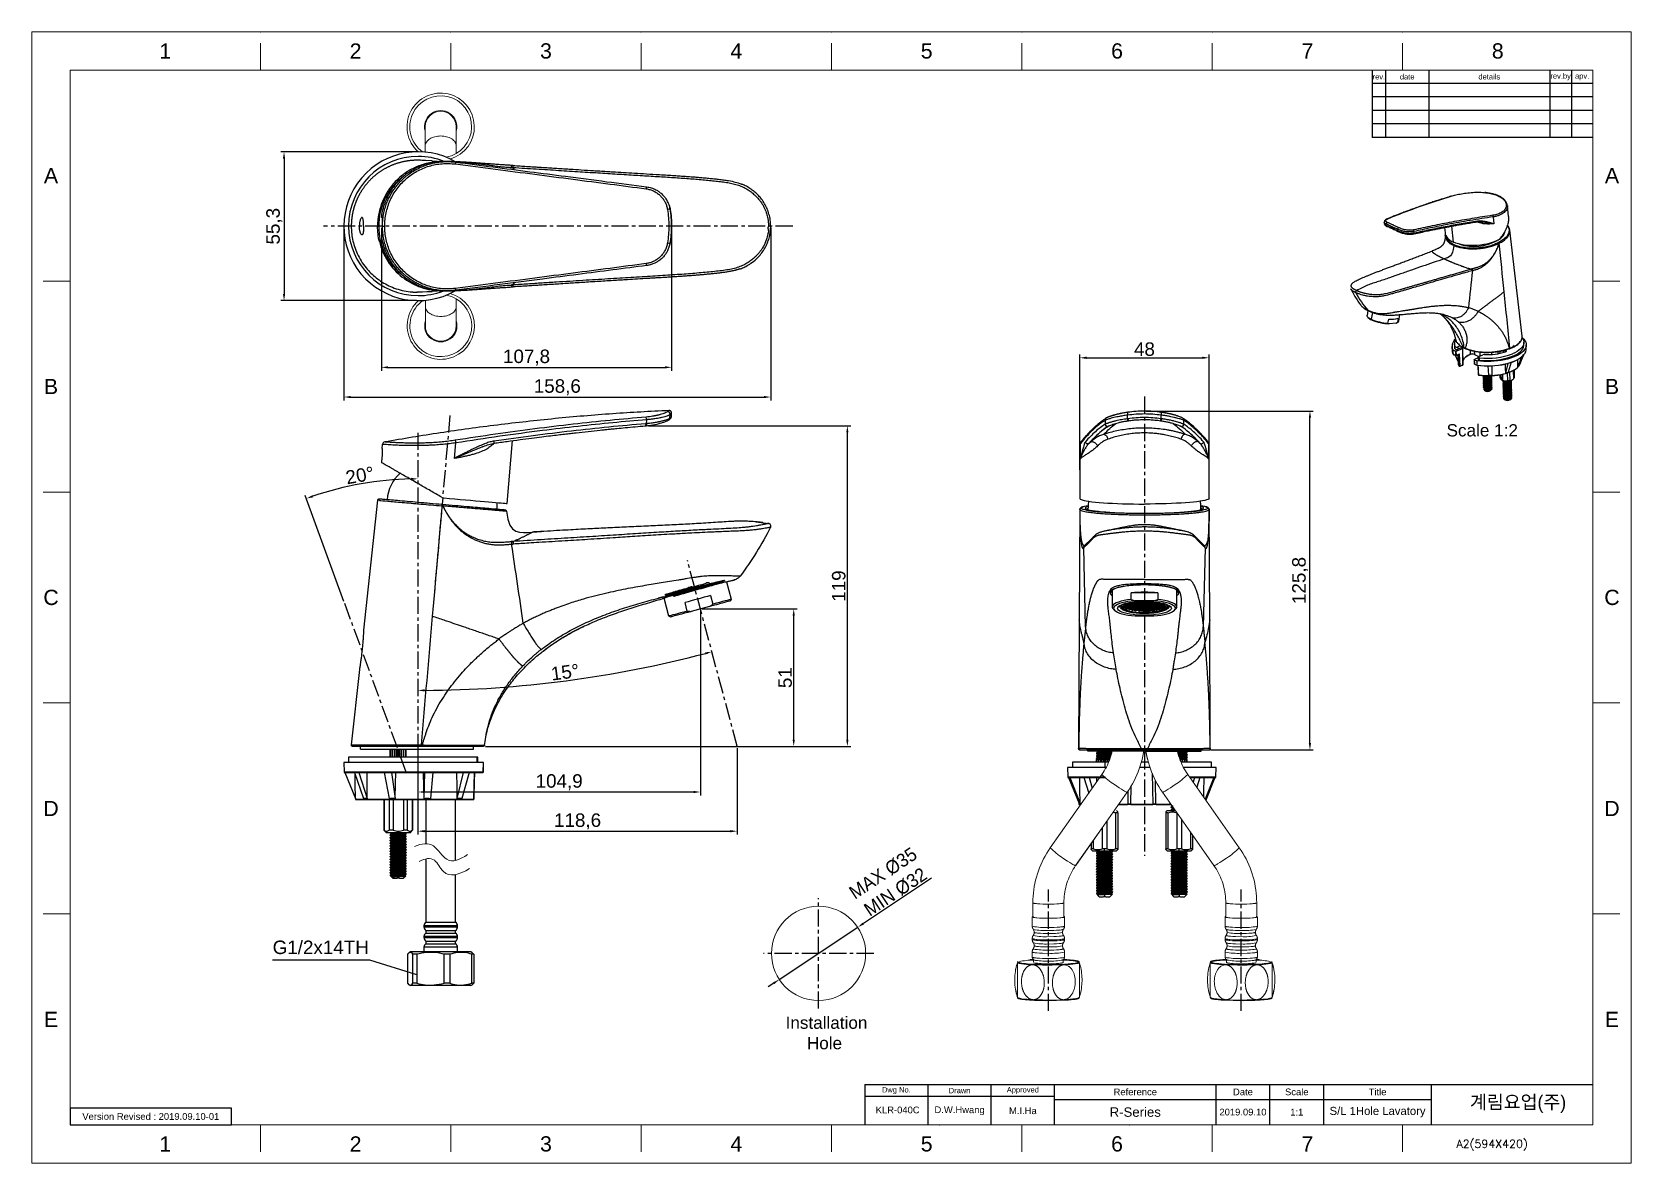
# Model space of a CAD drawing. Header units: millimetres. Extents: x 1261 to 1854, y -639 to -219.
import ezdxf

# ---------------------------------------------------------------- set-up
doc = ezdxf.new("R2010")
doc.units = ezdxf.units.MM
doc.header["$LTSCALE"] = 0.1
doc.linetypes.add('CENTERX2', pattern=[101.6, 63.5, -12.7, 12.7, -12.7])
doc.layers.get('0').update_dxf_attribs({"lineweight": 13})
for name, color, linetype in [('5', 2, 'Continuous'), ('CENTER', 1, 'CENTERX2'), ('FORM', 7, 'Continuous'), ('TEXT', 2, 'Continuous')]:
    doc.layers.add(name, color=color, linetype=linetype)
doc.layers.add('DIM', color=3, linetype='Continuous', lineweight=9)
doc.styles.add('ROMANS', font='romans')
doc.styles.get("Standard").update_dxf_attribs({"font": 'arial.ttf'})
doc.dimstyles.new('ISO-25', dxfattribs={"dimtxt": 2.5, "dimasz": 2.5, "dimexe": 1.25, "dimexo": 0.625, "dimtad": 1, "dimtxsty": 'Standard', "dimcen": 2.5, "dimadec": 0, "dimazin": 0, "dimtfac": 1, "dimtmove": 0, "dimatfit": 3, "dimfxl": 0, "dimarcsym": 0})
doc.dimstyles.get("Standard").update_dxf_attribs({"dimtxt": 0.18, "dimasz": 0.18, "dimexe": 0.18, "dimexo": 0.0625, "dimgap": 0.09, "dimtad": 0, "dimtih": 1, "dimtoh": 1, "dimdec": 4, "dimzin": 0, "dimdsep": 46, "dimtxsty": 'Standard', "dimcen": 0.09, "dimadec": 0, "dimazin": 0, "dimtfac": 1, "dimtdec": 4, "dimtofl": 0, "dimtmove": 0, "dimatfit": 3, "dimfxl": 0, "dimtolj": 1, "dimtzin": 0, "dimarcsym": 0})

msp = doc.modelspace()

# ---------------------------------------------------------------- texts
at = {"char_height": 5.657, "attachment_point": 5}
for s, width, insert in [('1', 50, (1310.043, -226.229)), ('2', 50, (1380.75, -226.229)), ('3', 50, (1451.457, -226.229)), ('4', 50, (1522.164, -226.229)), ('5', 50, (1592.871, -226.229)), ('6', 50, (1663.578, -226.229)), ('7', 50, (1734.285, -226.229)), ('8', 50, (1804.992, -226.229)), ('A', 10, (1267.618, -272.471)), ('A', 10, (1847.416, -272.471)), ('B', 10, (1267.618, -350.815)), ('B', 10, (1847.416, -350.815)), ('C', 10, (1267.618, -429.158)), ('C', 10, (1847.416, -429.158)), ('D', 10, (1267.618, -507.501)), ('D', 10, (1847.416, -507.501)), ('E', 10, (1267.618, -585.845)), ('E', 10, (1847.416, -585.845)), ('1', 50, (1310.043, -632.087)), ('2', 50, (1380.75, -632.087)), ('3', 50, (1451.457, -632.087)), ('4', 50, (1522.164, -632.087)), ('5', 50, (1592.871, -632.087)), ('6', 50, (1663.578, -632.087)), ('7', 50, (1734.285, -632.087))]:
    msp.add_mtext_dynamic_manual_height_columns(s, width=width, gutter_width=12.5, heights=[0], dxfattribs=dict(at, insert=insert))
at = {"color": 2, "insert": (1367.806, -559.094), "char_height": 5, "attachment_point": 5}
msp.add_mtext('\\A1;G1/2x14TH', dxfattribs=at)
at = {"layer": '5', "style": 'ROMANS'}
msp.add_text(' A2(594X420)', height=3, dxfattribs=at).set_placement((1787.591, -633.529))
at = {"layer": 'TEXT'}
for s, width, insert, char_height, attachment_point in [('rev.', 5, (1760.846, -235.799), 2, 5), ('date', 16, (1771.346, -235.799), 2, 5), ('details', 45, (1801.846, -235.799), 2, 5), ('rev.by', 8, (1828.346, -235.799), 2, 5), ('apv.', 8, (1836.346, -235.799), 2, 5), ('Scale 1:2', 28.12245, (1785.978, -364.796), 4.55, 1), ('Installation \\P{\\W4.47978; }Hole', 28.12245, (1540.47, -584.773), 4.55, 1), ('Dwg No.', 23.5, (1581.596, -612.267), 2, 5), ('Drawn', 23.5, (1605.096, -612.267), 2, 5), ('Approved', 23.5, (1628.596, -612.267), 2, 5), ('Reference', 60, (1670.346, -612.767), 2.5, 5), ('Date', 20, (1710.346, -612.767), 2.5, 5), ('Scale', 20, (1730.346, -612.767), 2.5, 5), ('Title', 40, (1760.346, -612.767), 2.5, 5), ('Version Revised : 2019.09.10-01', 60, (1304.689, -621.892), 2.5, 5), ('KLR-040C', 23.5, (1582.087, -619.467), 2.5, 5), ('D.W.Hwang', 23.5, (1605.096, -619.767), 2.5, 5), ('M.I.Ha', 23.5, (1628.596, -619.767), 2.5, 5), ('R-Series', 60, (1670.346, -620.267), 3.5, 5), ('2019.09.10', 20, (1710.346, -620.267), 2.5, 5), ('1:1', 20, (1730.346, -620.267), 2.5, 5), ('S/L 1Hole Lavatory', 40, (1760.346, -620.267), 3, 5)]:
    msp.add_mtext_dynamic_manual_height_columns(s, width=width, gutter_width=12.5, heights=[0], dxfattribs=dict(at, insert=insert, char_height=char_height, attachment_point=attachment_point))
at = {"layer": 'TEXT', "linetype": 'CENTERX2', "insert": (1812.522, -617.275), "char_height": 5, "attachment_point": 5}
msp.add_mtext_dynamic_manual_height_columns('{\\fHYGothic-Medium|b0|i0|c129|p18;계림요업(주)}', width=60, gutter_width=12.5, heights=[0], dxfattribs=at)

# ---------------------------------------------------------------- blocks, each defined once
blk = doc.blocks.new('*D15')
at = {"layer": 'Defpoints', "color": 0}
for p in [(1376.39, -291.28), (1534.96, -291.28), (1534.96, -354.72)]:
    blk.add_point(p, dxfattribs=at)
at = {"layer": 'DIM', "color": 3, "linetype": 'ByBlock', "lineweight": -2}
for p, q in [((1376.39, -291.9), (1376.39, -355.97)), ((1534.96, -291.9), (1534.96, -355.97)), ((1378.89, -354.72), (1532.46, -354.72))]:
    blk.add_line(p, q, dxfattribs=at)
at = {"layer": 'DIM', "color": 3}
for points in [[(1378.89, -354.31), (1378.89, -355.14), (1376.39, -354.72)], [(1532.46, -354.31), (1532.46, -355.14), (1534.96, -354.72)]]:
    blk.add_solid(points, dxfattribs=at)
at = {"layer": 'DIM', "color": 3, "insert": (1455.67, -351.09), "char_height": 5, "attachment_point": 5}
blk.add_mtext('158,6', dxfattribs=at)
blk = doc.blocks.new('*D16')
at = {"layer": 'Defpoints', "color": 0}
for p in [(1404.02, -263.64), (1354.17, -318.91), (1404.02, -318.91)]:
    blk.add_point(p, dxfattribs=at)
at = {"layer": 'DIM', "color": 3, "linetype": 'ByBlock', "lineweight": -2}
for p, q in [((1403.4, -263.64), (1352.92, -263.64)), ((1354.17, -266.14), (1354.17, -316.41)), ((1403.4, -318.91), (1352.92, -318.91))]:
    blk.add_line(p, q, dxfattribs=at)
at = {"layer": 'DIM', "color": 3}
for points in [[(1353.75, -266.14), (1354.59, -266.14), (1354.17, -263.64)], [(1353.75, -316.41), (1354.59, -316.41), (1354.17, -318.91)]]:
    blk.add_solid(points, dxfattribs=at)
at = {"layer": 'DIM', "color": 3, "insert": (1350.54, -291.28), "char_height": 5, "attachment_point": 5, "rotation": 90}
blk.add_mtext('55,3', dxfattribs=at)
blk = doc.blocks.new('*D17')
at = {"layer": 'Defpoints', "color": 0}
for p in [(1390.34, -291.28), (1498.14, -291.28), (1498.14, -343.69)]:
    blk.add_point(p, dxfattribs=at)
at = {"layer": 'DIM', "color": 3, "linetype": 'ByBlock', "lineweight": -2}
for p, q in [((1390.34, -291.9), (1390.34, -344.94)), ((1498.14, -291.9), (1498.14, -344.94)), ((1392.84, -343.69), (1495.64, -343.69))]:
    blk.add_line(p, q, dxfattribs=at)
at = {"layer": 'DIM', "color": 3}
for points in [[(1392.84, -343.28), (1392.84, -344.11), (1390.34, -343.69)], [(1495.64, -343.28), (1495.64, -344.11), (1498.14, -343.69)]]:
    blk.add_solid(points, dxfattribs=at)
at = {"layer": 'DIM', "color": 3, "insert": (1444.24, -340.06), "char_height": 5, "attachment_point": 5}
blk.add_mtext('107,8', dxfattribs=at)
blk = doc.blocks.new('*D18')
at = {"layer": 'Defpoints', "color": 0}
for p in [(1673.76, -359.93), (1735.23, -359.93), (1697.69, -485.74)]:
    blk.add_point(p, dxfattribs=at)
at = {"layer": 'DIM', "color": 3, "linetype": 'ByBlock', "lineweight": -2}
for p, q in [((1674.39, -359.93), (1736.48, -359.93)), ((1735.23, -483.24), (1735.23, -362.43)), ((1698.32, -485.74), (1736.48, -485.74))]:
    blk.add_line(p, q, dxfattribs=at)
at = {"layer": 'DIM', "color": 3}
for points in [[(1734.81, -362.43), (1735.64, -362.43), (1735.23, -359.93)], [(1734.81, -483.24), (1735.64, -483.24), (1735.23, -485.74)]]:
    blk.add_solid(points, dxfattribs=at)
at = {"layer": 'DIM', "color": 3, "insert": (1731.6, -422.83), "char_height": 5, "attachment_point": 5, "rotation": 90}
blk.add_mtext('125,8', dxfattribs=at)
blk = doc.blocks.new('*D19')
at = {"layer": 'Defpoints', "color": 0}
for p in [(1508.83, -433.41), (1403.89, -484.43), (1508.83, -501.38)]:
    blk.add_point(p, dxfattribs=at)
at = {"layer": 'DIM', "color": 3, "linetype": 'ByBlock', "lineweight": -2}
for p, q in [((1508.83, -434.04), (1508.83, -502.63)), ((1403.89, -485.05), (1403.89, -502.63)), ((1406.39, -501.38), (1506.33, -501.38))]:
    blk.add_line(p, q, dxfattribs=at)
at = {"layer": 'DIM', "color": 3}
for points in [[(1406.39, -500.97), (1406.39, -501.8), (1403.89, -501.38)], [(1506.33, -500.97), (1506.33, -501.8), (1508.83, -501.38)]]:
    blk.add_solid(points, dxfattribs=at)
at = {"layer": 'DIM', "color": 3, "insert": (1456.36, -497.75), "char_height": 5, "attachment_point": 5}
blk.add_mtext('104,9', dxfattribs=at)
blk = doc.blocks.new('*D20')
at = {"layer": 'Defpoints', "color": 0}
for p in [(1403.89, -484.43), (1522.5, -484.43), (1522.5, -515.94)]:
    blk.add_point(p, dxfattribs=at)
at = {"layer": 'DIM', "color": 3, "linetype": 'ByBlock', "lineweight": -2}
for p, q in [((1403.89, -485.05), (1403.89, -517.19)), ((1522.5, -485.05), (1522.5, -517.19)), ((1406.39, -515.94), (1520, -515.94))]:
    blk.add_line(p, q, dxfattribs=at)
at = {"layer": 'DIM', "color": 3}
for points in [[(1406.39, -515.52), (1406.39, -516.36), (1403.89, -515.94)], [(1520, -515.52), (1520, -516.36), (1522.5, -515.94)]]:
    blk.add_solid(points, dxfattribs=at)
at = {"layer": 'DIM', "color": 3, "insert": (1463.2, -512.31), "char_height": 5, "attachment_point": 5}
blk.add_mtext('118,6', dxfattribs=at)
blk = doc.blocks.new('*D21')
at = {"layer": 'Defpoints', "color": 0}
for p in [(1508.83, -433.41), (1543.48, -433.41), (1522.5, -484.43)]:
    blk.add_point(p, dxfattribs=at)
at = {"layer": 'DIM', "color": 3, "linetype": 'ByBlock', "lineweight": -2}
for p, q in [((1509.46, -433.41), (1544.73, -433.41)), ((1543.48, -481.93), (1543.48, -435.91)), ((1523.13, -484.43), (1544.73, -484.43))]:
    blk.add_line(p, q, dxfattribs=at)
at = {"layer": 'DIM', "color": 3}
for points in [[(1543.07, -435.91), (1543.9, -435.91), (1543.48, -433.41)], [(1543.07, -481.93), (1543.9, -481.93), (1543.48, -484.43)]]:
    blk.add_solid(points, dxfattribs=at)
at = {"layer": 'DIM', "color": 3, "insert": (1540.31, -458.92), "char_height": 5, "attachment_point": 5, "rotation": 90}
blk.add_mtext('51', dxfattribs=at)
blk = doc.blocks.new('*D22')
at = {"layer": 'Defpoints', "color": 0}
for p in [(1488.86, -365.38), (1563.41, -365.38), (1428.32, -484.43)]:
    blk.add_point(p, dxfattribs=at)
at = {"layer": 'DIM', "color": 3, "linetype": 'ByBlock', "lineweight": -2}
for p, q in [((1489.49, -365.38), (1564.66, -365.38)), ((1563.41, -481.93), (1563.41, -367.88)), ((1428.94, -484.43), (1564.66, -484.43))]:
    blk.add_line(p, q, dxfattribs=at)
at = {"layer": 'DIM', "color": 3}
for points in [[(1562.99, -367.88), (1563.83, -367.88), (1563.41, -365.38)], [(1562.99, -481.93), (1563.83, -481.93), (1563.41, -484.43)]]:
    blk.add_solid(points, dxfattribs=at)
at = {"layer": 'DIM', "color": 3, "insert": (1560.23, -424.91), "char_height": 5, "attachment_point": 5, "rotation": 90}
blk.add_mtext('119', dxfattribs=at)
blk = doc.blocks.new('*D23')
at = {"layer": 'Defpoints', "color": 0}
for p in [(1697.76, -340.14), (1649.76, -382.36), (1697.76, -382.36)]:
    blk.add_point(p, dxfattribs=at)
at = {"layer": 'DIM', "color": 3, "linetype": 'ByBlock', "lineweight": -2}
for p, q in [((1649.76, -381.73), (1649.76, -338.89)), ((1652.26, -340.14), (1695.26, -340.14)), ((1697.76, -381.74), (1697.76, -338.89))]:
    blk.add_line(p, q, dxfattribs=at)
at = {"layer": 'DIM', "color": 3}
for points in [[(1652.26, -339.72), (1652.26, -340.56), (1649.76, -340.14)], [(1695.26, -339.72), (1695.26, -340.56), (1697.76, -340.14)]]:
    blk.add_solid(points, dxfattribs=at)
at = {"layer": 'DIM', "color": 3, "insert": (1673.76, -336.96), "char_height": 5, "attachment_point": 5}
blk.add_mtext('48', dxfattribs=at)
blk = doc.blocks.new('*D24')
at = {"layer": 'Defpoints', "color": 0}
for p in [(1403.89, -367.97), (1504.02, -415.45), (1440.66, -462.06), (1522.5, -484.43), (1403.89, -510.79)]:
    blk.add_point(p, dxfattribs=at)
at = {"layer": 'DIM', "color": 3, "linetype": 'ByBlock', "lineweight": -2}
blk.add_arc((1403.89, -41.78), 421.89, 270.33952, 284.66051, dxfattribs=at)
at = {"layer": 'DIM', "color": 3}
for points in [[(1510.56, -449.52), (1510.78, -450.33), (1513.09, -449.29)], [(1406.39, -464.07), (1406.39, -463.24), (1403.89, -463.66)]]:
    blk.add_solid(points, dxfattribs=at)
at = {"layer": 'DIM', "color": 3, "insert": (1458.55, -456.9), "char_height": 5, "attachment_point": 5, "rotation": 7.50002}
blk.add_mtext('15°', dxfattribs=at)
blk = doc.blocks.new('*D25')
at = {"layer": 'Defpoints', "color": 0}
for p in [(1567.27, -551.62), (1538.14, -571.01)]:
    blk.add_point(p, dxfattribs=at)
at = {"layer": 'DIM', "color": 0, "lineweight": -2}
for p, q in [((1594.64, -533.41), (1569.35, -550.23)), ((1538.14, -571.01), (1567.27, -551.62)), ((1536.05, -572.39), (1533.97, -573.78))]:
    blk.add_line(p, q, dxfattribs=at)
at = {"layer": 'DIM', "color": 0}
for points in [[(1569.12, -549.89), (1569.59, -550.58), (1567.27, -551.62)], [(1535.82, -572.05), (1536.29, -572.74), (1538.14, -571.01)]]:
    blk.add_solid(points, dxfattribs=at)
at = {"layer": 'DIM', "color": 0, "insert": (1578.99, -535.05), "char_height": 5, "attachment_point": 5, "rotation": 33.64357}
blk.add_mtext('{\\fMS PGothic|b0|i0|c129|p34;MAX %%C35\\PMIN %%C32}', dxfattribs=at)
blk = doc.blocks.new('*D26')
at = {"layer": 'Defpoints', "color": 0}
for p in [(1403.89, -367.97), (1389.84, -385.92), (1376.62, -431.22), (1399.45, -493.95), (1403.89, -510.79)]:
    blk.add_point(p, dxfattribs=at)
at = {"layer": 'DIM', "color": 3, "linetype": 'ByBlock', "lineweight": -2}
blk.add_line((1376.4, -430.63), (1362.06, -391.23), dxfattribs=at)
blk.add_arc((1403.89, -506.16), 121.06, 91.18324, 108.81676, dxfattribs=at)
at = {"layer": 'DIM', "color": 3}
for points in [[(1401.39, -384.71), (1401.4, -385.54), (1403.89, -385.1)], [(1364.99, -391.96), (1364.71, -391.18), (1362.49, -392.4)]]:
    blk.add_solid(points, dxfattribs=at)
at = {"layer": 'DIM', "color": 3, "insert": (1382.32, -383.81), "char_height": 5, "attachment_point": 5, "rotation": 10}
blk.add_mtext('20°', dxfattribs=at)

# ---------------------------------------------------------------- dimensions: what is measured, and where the dimension line sits
at = {"layer": 'DIM', "color": 7}
for base, p1, p2, picture, middle in [((1354.168, -318.914), (1404.024, -263.639), (1404.024, -318.914), '*D16', (1350.539, -291.277)), ((1735.228, -359.927), (1697.692, -485.737), (1673.764, -359.927), '*D18', (1731.598, -422.832)), ((1563.411, -365.385), (1428.318, -484.426), (1488.861, -365.385), '*D22', (1560.233, -424.905)), ((1543.484, -433.412), (1522.502, -484.426), (1508.832, -433.412), '*D21', (1540.306, -458.919))]:
    dim = msp.add_linear_dim(base=base, p1=p1, p2=p2, angle=90, dimstyle='ISO-25', override={"dimtxt": 5, "dimdec": 1, "dimcen": 5, "dimclrd": 3, "dimclre": 3, "dimclrt": 3, "dimtdec": 1, "dimfxl": 1.25, "dimtfill": 1, "dimarcsym": 1}, dxfattribs=at)
    dim.commit()
    dim.dimension.update_dxf_attribs({"geometry": picture, "text_midpoint": middle})
dim = msp.add_linear_dim(base=(1534.956, -354.724), p1=(1376.387, -291.277), p2=(1534.956, -291.277), dimstyle='ISO-25', override={"dimtxt": 5, "dimdec": 1, "dimcen": 5, "dimclrd": 3, "dimclre": 3, "dimclrt": 3, "dimtdec": 1, "dimfxl": 1.25, "dimtfill": 1, "dimarcsym": 1}, dxfattribs=at)
dim.commit()
dim.dimension.update_dxf_attribs({"geometry": '*D15', "text_midpoint": (1455.671, -354.724), "dimtype": 160})
for base, p1, p2, picture, middle in [((1498.137, -343.693), (1390.336, -291.277), (1498.137, -291.277), '*D17', (1444.236, -340.064)), ((1697.764, -340.139), (1649.764, -382.358), (1697.764, -382.361), '*D23', (1673.764, -336.961)), ((1508.832, -501.382), (1403.894, -484.426), (1508.832, -433.412), '*D19', (1456.363, -497.752)), ((1522.502, -515.941), (1403.894, -484.426), (1522.502, -484.426), '*D20', (1463.198, -512.311))]:
    dim = msp.add_linear_dim(base=base, p1=p1, p2=p2, dimstyle='ISO-25', override={"dimtxt": 5, "dimdec": 1, "dimcen": 5, "dimclrd": 3, "dimclre": 3, "dimclrt": 3, "dimtdec": 1, "dimfxl": 1.25, "dimtfill": 1, "dimarcsym": 1}, dxfattribs=at)
    dim.commit()
    dim.dimension.update_dxf_attribs({"geometry": picture, "text_midpoint": middle})
for base, line2, picture, middle in [((1389.84, -385.919), ((1376.617, -431.218), (1399.449, -493.949)), '*D26', (1382.32, -383.81)), ((1440.663, -462.057), ((1522.502, -484.426), (1504.018, -415.445)), '*D24', (1458.546, -456.903))]:
    dim = msp.add_angular_dim_2l(base=base, line1=((1403.894, -367.966), (1403.894, -510.787)), line2=line2, dimstyle='ISO-25', override={"dimtxt": 5, "dimdec": 1, "dimcen": 5, "dimclrd": 3, "dimclre": 3, "dimclrt": 3, "dimtdec": 1, "dimfxl": 1.25, "dimtfill": 1, "dimarcsym": 1}, dxfattribs=at)
    dim.commit()
    dim.dimension.update_dxf_attribs({"geometry": picture, "text_midpoint": middle})
at = {"layer": 'DIM'}
dim = msp.add_diameter_dim_2p(p1=(1538.135, -571.01), p2=(1567.273, -551.619), text='{\\fMS PGothic|b0|i0|c129|p34;MAX %%C35\\PMIN %%C32}', dimstyle='ISO-25', override={"dimtxt": 5, "dimcen": 5, "dimfxl": 1.25}, dxfattribs=at)
dim.commit()
dim.dimension.update_dxf_attribs({"geometry": '*D25', "text_midpoint": (1578.988, -535.046)})

# ---------------------------------------------------------------- linework, layer by layer
for p, q in [((1345.396, -233.299), (1345.396, -223.299)), ((1416.103, -233.299), (1416.103, -223.299)), ((1486.81, -233.299), (1486.81, -223.299)), ((1557.517, -233.299), (1557.517, -223.299)), ((1628.224, -233.299), (1628.224, -223.299)), ((1698.931, -233.299), (1698.931, -223.299)), ((1769.639, -233.299), (1769.639, -223.299)), ((1840.346, -233.299), (1274.689, -233.299)), ((1274.689, -233.299), (1274.689, -625.017)), ((1840.346, -625.017), (1840.346, -233.299)), ((1274.689, -311.643), (1264.689, -311.643)), ((1840.346, -311.643), (1850.346, -311.643)), ((1274.689, -389.986), (1264.689, -389.986)), ((1840.346, -389.986), (1850.346, -389.986)), ((1274.689, -468.33), (1264.689, -468.33)), ((1840.346, -468.33), (1850.346, -468.33)), ((1661.198, -488.272), (1661.691, -486.48)), ((1661.607, -486.833), (1661.398, -487.613)), ((1661.789, -486.047), (1661.607, -486.833)), ((1661.801, -485.987), (1661.789, -486.047)), ((1673.499, -485.987), (1673.111, -488.078)), ((1674.087, -485.987), (1675.236, -490.452)), ((1674.206, -485.987), (1674.932, -489.27)), ((1674.281, -485.987), (1674.669, -488.078)), ((1685.979, -485.987), (1685.991, -486.047)), ((1685.991, -486.047), (1686.173, -486.833)), ((1686.582, -488.272), (1686.089, -486.48)), ((1686.173, -486.833), (1686.382, -487.613)), ((1659.228, -492.817), (1658.82, -493.514)), ((1659.612, -492.107), (1659.228, -492.817)), ((1659.972, -491.384), (1659.612, -492.107)), ((1660.307, -490.65), (1659.972, -491.384)), ((1660.618, -489.905), (1660.307, -490.65)), ((1660.904, -489.15), (1660.618, -489.905)), ((1661.164, -488.386), (1660.904, -489.15)), ((1661.398, -487.613), (1661.164, -488.386)), ((1671.815, -492.782), (1671.391, -493.927)), ((1672.199, -491.623), (1671.815, -492.782)), ((1672.544, -490.452), (1672.199, -491.623)), ((1672.848, -489.27), (1672.544, -490.452)), ((1673.111, -488.078), (1672.848, -489.27)), ((1675.236, -490.452), (1675.581, -491.623)), ((1675.581, -491.623), (1675.965, -492.782)), ((1675.965, -492.782), (1676.389, -493.927)), ((1686.382, -487.613), (1686.616, -488.386)), ((1686.616, -488.386), (1686.876, -489.15)), ((1686.876, -489.15), (1687.162, -489.905)), ((1687.162, -489.905), (1687.473, -490.65)), ((1687.473, -490.65), (1687.808, -491.384)), ((1687.808, -491.384), (1688.168, -492.107)), ((1688.168, -492.107), (1688.552, -492.817)), ((1688.552, -492.817), (1688.96, -493.514)), ((1657.937, -494.864), (1638.788, -522.108)), ((1658.39, -494.196), (1657.937, -494.864)), ((1658.471, -495.399), (1657.937, -494.864)), ((1658.82, -493.514), (1658.39, -494.196)), ((1659.023, -495.918), (1658.471, -495.399)), ((1659.591, -496.42), (1659.023, -495.918)), ((1660.174, -496.904), (1659.591, -496.42)), ((1660.773, -497.37), (1660.174, -496.904)), ((1661.385, -497.817), (1660.773, -497.37)), ((1662.01, -498.244), (1661.385, -497.817)), ((1662.647, -498.651), (1662.01, -498.244)), ((1664.381, -499.825), (1662.647, -498.651)), ((1669.31, -498.34), (1668.696, -499.395)), ((1669.886, -497.264), (1669.31, -498.34)), ((1670.426, -496.169), (1669.886, -497.264)), ((1670.927, -495.056), (1670.426, -496.169)), ((1671.391, -493.927), (1670.927, -495.056)), ((1676.389, -493.927), (1676.853, -495.056)), ((1676.853, -495.056), (1677.354, -496.169)), ((1677.354, -496.169), (1677.894, -497.264)), ((1677.894, -497.264), (1678.47, -498.34)), ((1678.47, -498.34), (1679.084, -499.395)), ((1683.399, -499.825), (1685.133, -498.651)), ((1685.133, -498.651), (1685.77, -498.244)), ((1685.77, -498.244), (1686.395, -497.817)), ((1686.395, -497.817), (1687.007, -497.37)), ((1687.007, -497.37), (1687.606, -496.904)), ((1687.606, -496.904), (1688.189, -496.42)), ((1688.189, -496.42), (1688.757, -495.918)), ((1688.757, -495.918), (1689.309, -495.399)), ((1688.96, -493.514), (1689.39, -494.196)), ((1689.309, -495.399), (1689.843, -494.864)), ((1689.39, -494.196), (1689.843, -494.864)), ((1689.843, -494.864), (1708.992, -522.108)), ((1667.351, -501.456), (1648.222, -528.671)), ((1665.224, -500.367), (1664.381, -499.825)), ((1665.977, -500.827), (1665.224, -500.367)), ((1666.304, -501.017), (1665.977, -500.827)), ((1666.589, -501.174), (1666.304, -501.017)), ((1666.831, -501.299), (1666.589, -501.174)), ((1666.934, -501.348), (1666.831, -501.299)), ((1667.026, -501.389), (1666.934, -501.348)), ((1667.068, -501.407), (1667.026, -501.389)), ((1667.107, -501.422), (1667.068, -501.407)), ((1667.142, -501.435), (1667.107, -501.422)), ((1667.175, -501.447), (1667.142, -501.435)), ((1667.205, -501.456), (1667.175, -501.447)), ((1667.219, -501.46), (1667.205, -501.456)), ((1667.232, -501.463), (1667.219, -501.46)), ((1667.245, -501.466), (1667.232, -501.463)), ((1667.257, -501.468), (1667.245, -501.466)), ((1667.268, -501.47), (1667.257, -501.468)), ((1667.278, -501.472), (1667.268, -501.47)), ((1667.288, -501.473), (1667.278, -501.472)), ((1667.297, -501.473), (1667.288, -501.473)), ((1667.306, -501.473), (1667.297, -501.473)), ((1667.313, -501.473), (1667.306, -501.473)), ((1667.321, -501.472), (1667.313, -501.473)), ((1667.327, -501.471), (1667.321, -501.472)), ((1667.333, -501.469), (1667.327, -501.471)), ((1667.338, -501.467), (1667.333, -501.469)), ((1667.342, -501.465), (1667.338, -501.467)), ((1667.346, -501.462), (1667.342, -501.465)), ((1667.35, -501.458), (1667.346, -501.462)), ((1667.352, -501.455), (1667.35, -501.458)), ((1667.354, -501.45), (1667.352, -501.455)), ((1667.356, -501.446), (1667.354, -501.45)), ((1667.357, -501.441), (1667.356, -501.446)), ((1667.357, -501.435), (1667.357, -501.441)), ((1668.047, -500.429), (1667.363, -501.44)), ((1668.696, -499.395), (1668.047, -500.429)), ((1679.084, -499.395), (1679.733, -500.429)), ((1679.733, -500.429), (1680.417, -501.44)), ((1680.423, -501.435), (1680.423, -501.441)), ((1680.423, -501.441), (1680.424, -501.446)), ((1680.424, -501.446), (1680.426, -501.45)), ((1680.426, -501.45), (1680.428, -501.455)), ((1680.428, -501.455), (1680.43, -501.458)), ((1680.429, -501.456), (1699.558, -528.671)), ((1680.43, -501.458), (1680.434, -501.462)), ((1680.434, -501.462), (1680.438, -501.465)), ((1680.438, -501.465), (1680.442, -501.467)), ((1680.442, -501.467), (1680.447, -501.469)), ((1680.447, -501.469), (1680.453, -501.471)), ((1680.453, -501.471), (1680.459, -501.472)), ((1680.459, -501.472), (1680.467, -501.473)), ((1680.467, -501.473), (1680.474, -501.473)), ((1680.474, -501.473), (1680.483, -501.473)), ((1680.483, -501.473), (1680.492, -501.473)), ((1680.492, -501.473), (1680.502, -501.472)), ((1680.502, -501.472), (1680.512, -501.47)), ((1680.512, -501.47), (1680.523, -501.468)), ((1680.523, -501.468), (1680.535, -501.466)), ((1680.535, -501.466), (1680.548, -501.463)), ((1680.548, -501.463), (1680.561, -501.46)), ((1680.561, -501.46), (1680.575, -501.456)), ((1680.575, -501.456), (1680.605, -501.447)), ((1680.605, -501.447), (1680.638, -501.435)), ((1680.638, -501.435), (1680.673, -501.422)), ((1680.673, -501.422), (1680.712, -501.407)), ((1680.712, -501.407), (1680.754, -501.389)), ((1680.754, -501.389), (1680.846, -501.348)), ((1680.846, -501.348), (1680.949, -501.299)), ((1680.949, -501.299), (1681.191, -501.174)), ((1681.191, -501.174), (1681.476, -501.017)), ((1681.476, -501.017), (1681.803, -500.827)), ((1681.803, -500.827), (1682.556, -500.367)), ((1682.556, -500.367), (1683.399, -499.825)), ((1648.208, -528.679), (1658.072, -514.645)), ((1699.572, -528.679), (1689.708, -514.645)), ((1638.788, -522.108), (1638.109, -523.109)), ((1639.322, -522.643), (1638.788, -522.108)), ((1639.874, -523.162), (1639.322, -522.643)), ((1707.906, -523.162), (1708.458, -522.643)), ((1708.458, -522.643), (1708.992, -522.108)), ((1708.992, -522.108), (1709.671, -523.109)), ((1635.247, -528.426), (1634.786, -529.544)), ((1635.746, -527.325), (1635.247, -528.426)), ((1636.283, -526.241), (1635.746, -527.325)), ((1636.856, -525.177), (1636.283, -526.241)), ((1637.465, -524.132), (1636.856, -525.177)), ((1638.109, -523.109), (1637.465, -524.132)), ((1640.442, -523.663), (1639.874, -523.162)), ((1641.025, -524.148), (1640.442, -523.663)), ((1641.623, -524.613), (1641.025, -524.148)), ((1642.236, -525.06), (1641.623, -524.613)), ((1642.861, -525.488), (1642.236, -525.06)), ((1643.498, -525.895), (1642.861, -525.488)), ((1645.232, -527.069), (1643.498, -525.895)), ((1646.075, -527.611), (1645.232, -527.069)), ((1646.828, -528.071), (1646.075, -527.611)), ((1647.154, -528.26), (1646.828, -528.071)), ((1647.44, -528.418), (1647.154, -528.26)), ((1647.682, -528.542), (1647.44, -528.418)), ((1647.785, -528.592), (1647.682, -528.542)), ((1647.877, -528.633), (1647.785, -528.592)), ((1699.903, -528.633), (1699.995, -528.592)), ((1699.995, -528.592), (1700.098, -528.542)), ((1700.098, -528.542), (1700.34, -528.418)), ((1700.34, -528.418), (1700.626, -528.26)), ((1700.626, -528.26), (1700.952, -528.071)), ((1700.952, -528.071), (1701.705, -527.611)), ((1701.705, -527.611), (1702.548, -527.069)), ((1702.548, -527.069), (1704.282, -525.895)), ((1704.282, -525.895), (1704.919, -525.488)), ((1704.919, -525.488), (1705.544, -525.06)), ((1705.544, -525.06), (1706.157, -524.613)), ((1706.157, -524.613), (1706.755, -524.148)), ((1706.755, -524.148), (1707.338, -523.663)), ((1707.338, -523.663), (1707.906, -523.162)), ((1709.671, -523.109), (1710.315, -524.132)), ((1710.315, -524.132), (1710.924, -525.177)), ((1710.924, -525.177), (1711.497, -526.241)), ((1711.497, -526.241), (1712.034, -527.325)), ((1712.034, -527.325), (1712.533, -528.426)), ((1712.533, -528.426), (1712.994, -529.544)), ((1633.327, -534.151), (1633.062, -535.331)), ((1633.633, -532.981), (1633.327, -534.151)), ((1633.978, -531.823), (1633.633, -532.981)), ((1634.362, -530.676), (1633.978, -531.823)), ((1634.786, -529.544), (1634.362, -530.676)), ((1645.205, -534.502), (1644.945, -535.278)), ((1645.492, -533.735), (1645.205, -534.502)), ((1645.804, -532.978), (1645.492, -533.735)), ((1646.142, -532.232), (1645.804, -532.978)), ((1646.506, -531.499), (1646.142, -532.232)), ((1646.894, -530.778), (1646.506, -531.499)), ((1647.306, -530.071), (1646.894, -530.778)), ((1647.742, -529.378), (1647.306, -530.071)), ((1648.202, -528.7), (1647.742, -529.378)), ((1647.919, -528.65), (1647.877, -528.633)), ((1647.957, -528.666), (1647.919, -528.65)), ((1647.993, -528.679), (1647.957, -528.666)), ((1648.026, -528.69), (1647.993, -528.679)), ((1648.056, -528.699), (1648.026, -528.69)), ((1648.07, -528.703), (1648.056, -528.699)), ((1648.083, -528.707), (1648.07, -528.703)), ((1648.096, -528.71), (1648.083, -528.707)), ((1648.108, -528.712), (1648.096, -528.71)), ((1648.119, -528.714), (1648.108, -528.712)), ((1648.129, -528.715), (1648.119, -528.714)), ((1648.139, -528.716), (1648.129, -528.715)), ((1648.148, -528.717), (1648.139, -528.716)), ((1648.157, -528.717), (1648.148, -528.717)), ((1648.164, -528.717), (1648.157, -528.717)), ((1648.171, -528.716), (1648.164, -528.717)), ((1648.178, -528.715), (1648.171, -528.716)), ((1648.184, -528.713), (1648.178, -528.715)), ((1648.189, -528.711), (1648.184, -528.713)), ((1648.193, -528.708), (1648.189, -528.711)), ((1648.197, -528.705), (1648.193, -528.708)), ((1648.201, -528.702), (1648.197, -528.705)), ((1648.203, -528.698), (1648.201, -528.702)), ((1648.205, -528.694), (1648.203, -528.698)), ((1648.207, -528.689), (1648.205, -528.694)), ((1648.208, -528.685), (1648.207, -528.689)), ((1648.208, -528.679), (1648.208, -528.685)), ((1648.216, -528.681), (1648.214, -528.683)), ((1684.497, -529.271), (1684.71, -529.458)), ((1699.564, -528.681), (1699.566, -528.683)), ((1699.572, -528.679), (1699.572, -528.685)), ((1699.572, -528.685), (1699.573, -528.689)), ((1699.573, -528.689), (1699.575, -528.694)), ((1699.575, -528.694), (1699.577, -528.698)), ((1699.577, -528.698), (1699.579, -528.702)), ((1699.578, -528.7), (1700.038, -529.378)), ((1699.579, -528.702), (1699.583, -528.705)), ((1699.583, -528.705), (1699.587, -528.708)), ((1699.587, -528.708), (1699.591, -528.711)), ((1699.591, -528.711), (1699.596, -528.713)), ((1699.596, -528.713), (1699.602, -528.715)), ((1699.602, -528.715), (1699.609, -528.716)), ((1699.609, -528.716), (1699.616, -528.717)), ((1699.616, -528.717), (1699.623, -528.717)), ((1699.623, -528.717), (1699.632, -528.717)), ((1699.632, -528.717), (1699.641, -528.716)), ((1699.641, -528.716), (1699.651, -528.715)), ((1699.651, -528.715), (1699.661, -528.714)), ((1699.661, -528.714), (1699.672, -528.712)), ((1699.672, -528.712), (1699.684, -528.71)), ((1699.684, -528.71), (1699.697, -528.707)), ((1699.697, -528.707), (1699.71, -528.703)), ((1699.71, -528.703), (1699.724, -528.699)), ((1699.724, -528.699), (1699.754, -528.69)), ((1699.754, -528.69), (1699.787, -528.679)), ((1699.787, -528.679), (1699.823, -528.666)), ((1699.823, -528.666), (1699.861, -528.65)), ((1699.861, -528.65), (1699.903, -528.633)), ((1700.038, -529.378), (1700.474, -530.071)), ((1700.474, -530.071), (1700.886, -530.778)), ((1700.886, -530.778), (1701.274, -531.499)), ((1701.274, -531.499), (1701.638, -532.232)), ((1701.638, -532.232), (1701.976, -532.978)), ((1701.976, -532.978), (1702.288, -533.735)), ((1702.288, -533.735), (1702.575, -534.502)), ((1702.575, -534.502), (1702.835, -535.278)), ((1712.994, -529.544), (1713.418, -530.676)), ((1713.418, -530.676), (1713.802, -531.823)), ((1713.802, -531.823), (1714.147, -532.981)), ((1714.147, -532.981), (1714.453, -534.151)), ((1714.453, -534.151), (1714.718, -535.331)), ((1632.405, -540.119), (1632.343, -541.327)), ((1632.508, -538.914), (1632.405, -540.119)), ((1632.652, -537.714), (1632.508, -538.914)), ((1632.837, -536.519), (1632.652, -537.714)), ((1633.062, -535.331), (1632.837, -536.519)), ((1643.948, -540.08), (1643.879, -540.895)), ((1644.046, -539.267), (1643.948, -540.08)), ((1644.171, -538.458), (1644.046, -539.267)), ((1644.324, -537.653), (1644.171, -538.458)), ((1644.504, -536.855), (1644.324, -537.653)), ((1644.711, -536.062), (1644.504, -536.855)), ((1644.945, -535.278), (1644.711, -536.062)), ((1702.835, -535.278), (1703.069, -536.062)), ((1703.069, -536.062), (1703.276, -536.855)), ((1703.276, -536.855), (1703.456, -537.653)), ((1703.456, -537.653), (1703.609, -538.458)), ((1703.609, -538.458), (1703.734, -539.267)), ((1703.734, -539.267), (1703.832, -540.08)), ((1703.832, -540.08), (1703.901, -540.895)), ((1714.718, -535.331), (1714.943, -536.519)), ((1714.943, -536.519), (1715.128, -537.714)), ((1715.128, -537.714), (1715.272, -538.914)), ((1715.272, -538.914), (1715.375, -540.119)), ((1715.375, -540.119), (1715.437, -541.327)), ((1632.343, -541.327), (1632.322, -542.535)), ((1632.322, -547.753), (1632.322, -542.535)), ((1632.323, -542.541), (1632.322, -542.535)), ((1632.324, -542.547), (1632.323, -542.541)), ((1632.326, -542.552), (1632.324, -542.547)), ((1632.328, -542.558), (1632.326, -542.552)), ((1632.331, -542.563), (1632.328, -542.558)), ((1632.335, -542.569), (1632.331, -542.563)), ((1632.34, -542.575), (1632.335, -542.569)), ((1632.346, -542.58), (1632.34, -542.575)), ((1632.352, -542.586), (1632.346, -542.58)), ((1632.359, -542.592), (1632.352, -542.586)), ((1632.367, -542.598), (1632.359, -542.592)), ((1632.376, -542.603), (1632.367, -542.598)), ((1632.385, -542.609), (1632.376, -542.603)), ((1632.395, -542.615), (1632.385, -542.609)), ((1632.406, -542.621), (1632.395, -542.615)), ((1632.418, -542.627), (1632.406, -542.621)), ((1632.431, -542.632), (1632.418, -542.627)), ((1632.445, -542.638), (1632.431, -542.632)), ((1632.459, -542.644), (1632.445, -542.638)), ((1632.474, -542.65), (1632.459, -542.644)), ((1632.508, -542.662), (1632.474, -542.65)), ((1632.544, -542.673), (1632.508, -542.662)), ((1632.584, -542.685), (1632.544, -542.673)), ((1632.628, -542.697), (1632.584, -542.685)), ((1632.726, -542.72), (1632.628, -542.697)), ((1632.838, -542.743), (1632.726, -542.72)), ((1632.965, -542.766), (1632.838, -542.743)), ((1633.26, -542.81), (1632.965, -542.766)), ((1633.608, -542.851), (1633.26, -542.81)), ((1634.006, -542.89), (1633.608, -542.851)), ((1634.926, -542.955), (1634.006, -542.89)), ((1635.956, -543.001), (1634.926, -542.955)), ((1638.072, -543.037), (1635.956, -543.001)), ((1640.189, -543.001), (1638.072, -543.037)), ((1641.219, -542.955), (1640.189, -543.001)), ((1642.138, -542.89), (1641.219, -542.955)), ((1642.536, -542.851), (1642.138, -542.89)), ((1642.885, -542.81), (1642.536, -542.851)), ((1643.18, -542.766), (1642.885, -542.81)), ((1643.306, -542.743), (1643.18, -542.766)), ((1643.419, -542.72), (1643.306, -542.743)), ((1643.517, -542.697), (1643.419, -542.72)), ((1643.56, -542.685), (1643.517, -542.697)), ((1643.6, -542.673), (1643.56, -542.685)), ((1643.637, -542.662), (1643.6, -542.673)), ((1643.67, -542.65), (1643.637, -542.662)), ((1643.685, -542.644), (1643.67, -542.65)), ((1643.7, -542.638), (1643.685, -542.644)), ((1643.714, -542.632), (1643.7, -542.638)), ((1643.726, -542.627), (1643.714, -542.632)), ((1643.738, -542.621), (1643.726, -542.627)), ((1643.749, -542.615), (1643.738, -542.621)), ((1643.76, -542.609), (1643.749, -542.615)), ((1643.769, -542.603), (1643.76, -542.609)), ((1643.778, -542.598), (1643.769, -542.603)), ((1643.786, -542.592), (1643.778, -542.598)), ((1643.793, -542.586), (1643.786, -542.592)), ((1643.799, -542.58), (1643.793, -542.586)), ((1643.805, -542.575), (1643.799, -542.58)), ((1643.809, -542.569), (1643.805, -542.575)), ((1643.813, -542.563), (1643.809, -542.569)), ((1643.817, -542.558), (1643.813, -542.563)), ((1643.819, -542.552), (1643.817, -542.558)), ((1643.821, -542.547), (1643.819, -542.552)), ((1643.822, -542.541), (1643.821, -542.547)), ((1643.837, -541.713), (1643.822, -542.532)), ((1643.822, -542.535), (1643.822, -542.541)), ((1643.822, -542.626), (1643.822, -547.689)), ((1643.879, -540.895), (1643.837, -541.713)), ((1703.901, -540.895), (1703.943, -541.713)), ((1703.943, -541.713), (1703.958, -542.532)), ((1703.958, -542.535), (1703.958, -542.541)), ((1703.958, -542.541), (1703.959, -542.547)), ((1703.958, -542.626), (1703.958, -547.689)), ((1703.959, -542.547), (1703.961, -542.552)), ((1703.961, -542.552), (1703.963, -542.558)), ((1703.963, -542.558), (1703.967, -542.563)), ((1703.967, -542.563), (1703.971, -542.569)), ((1703.971, -542.569), (1703.975, -542.575)), ((1703.975, -542.575), (1703.981, -542.58)), ((1703.981, -542.58), (1703.987, -542.586)), ((1703.987, -542.586), (1703.994, -542.592)), ((1703.994, -542.592), (1704.002, -542.598)), ((1704.002, -542.598), (1704.011, -542.603)), ((1704.011, -542.603), (1704.02, -542.609)), ((1704.02, -542.609), (1704.031, -542.615)), ((1704.031, -542.615), (1704.042, -542.621)), ((1704.042, -542.621), (1704.054, -542.627)), ((1704.054, -542.627), (1704.066, -542.632)), ((1704.066, -542.632), (1704.08, -542.638)), ((1704.08, -542.638), (1704.095, -542.644)), ((1704.095, -542.644), (1704.11, -542.65)), ((1704.11, -542.65), (1704.143, -542.662)), ((1704.143, -542.662), (1704.18, -542.673)), ((1704.18, -542.673), (1704.22, -542.685)), ((1704.22, -542.685), (1704.263, -542.697)), ((1704.263, -542.697), (1704.361, -542.72)), ((1704.361, -542.72), (1704.474, -542.743)), ((1704.474, -542.743), (1704.6, -542.766)), ((1704.6, -542.766), (1704.895, -542.81)), ((1704.895, -542.81), (1705.244, -542.851)), ((1705.244, -542.851), (1705.642, -542.89)), ((1705.642, -542.89), (1706.561, -542.955)), ((1706.561, -542.955), (1707.591, -543.001)), ((1707.591, -543.001), (1709.708, -543.037)), ((1709.708, -543.037), (1711.824, -543.001)), ((1711.824, -543.001), (1712.854, -542.955)), ((1712.854, -542.955), (1713.774, -542.89)), ((1713.774, -542.89), (1714.172, -542.851)), ((1714.172, -542.851), (1714.52, -542.81)), ((1714.52, -542.81), (1714.815, -542.766)), ((1714.815, -542.766), (1714.942, -542.743)), ((1714.942, -542.743), (1715.054, -542.72)), ((1715.054, -542.72), (1715.152, -542.697)), ((1715.152, -542.697), (1715.196, -542.685)), ((1715.196, -542.685), (1715.236, -542.673)), ((1715.236, -542.673), (1715.272, -542.662)), ((1715.272, -542.662), (1715.306, -542.65)), ((1715.306, -542.65), (1715.321, -542.644)), ((1715.321, -542.644), (1715.335, -542.638)), ((1715.335, -542.638), (1715.349, -542.632)), ((1715.349, -542.632), (1715.362, -542.627)), ((1715.362, -542.627), (1715.374, -542.621)), ((1715.374, -542.621), (1715.385, -542.615)), ((1715.385, -542.615), (1715.395, -542.609)), ((1715.395, -542.609), (1715.405, -542.603)), ((1715.405, -542.603), (1715.413, -542.598)), ((1715.413, -542.598), (1715.421, -542.592)), ((1715.421, -542.592), (1715.428, -542.586)), ((1715.428, -542.586), (1715.434, -542.58)), ((1715.434, -542.58), (1715.44, -542.575)), ((1715.437, -541.327), (1715.458, -542.535)), ((1715.44, -542.575), (1715.445, -542.569)), ((1715.445, -542.569), (1715.449, -542.563)), ((1715.449, -542.563), (1715.452, -542.558)), ((1715.452, -542.558), (1715.454, -542.552)), ((1715.454, -542.552), (1715.456, -542.547)), ((1715.456, -542.547), (1715.457, -542.541)), ((1715.457, -542.541), (1715.458, -542.535)), ((1715.458, -547.753), (1715.458, -542.535)), ((1274.689, -546.673), (1264.689, -546.673)), ((1632.072, -547.753), (1632.078, -547.744)), ((1632.073, -547.759), (1632.072, -547.753)), ((1632.072, -547.848), (1632.072, -551.179)), ((1632.074, -551.25), (1632.072, -551.179)), ((1632.074, -547.765), (1632.073, -547.759)), ((1632.076, -547.771), (1632.074, -547.765)), ((1632.078, -551.32), (1632.074, -551.25)), ((1632.078, -547.776), (1632.076, -547.771)), ((1632.078, -547.744), (1632.083, -547.736)), ((1632.082, -547.782), (1632.078, -547.776)), ((1632.084, -551.391), (1632.078, -551.32)), ((1632.086, -547.788), (1632.082, -547.782)), ((1632.083, -547.736), (1632.089, -547.728)), ((1632.093, -551.461), (1632.084, -551.391)), ((1632.091, -547.794), (1632.086, -547.788)), ((1632.089, -547.728), (1632.095, -547.719)), ((1632.097, -547.8), (1632.091, -547.794)), ((1632.104, -551.531), (1632.093, -551.461)), ((1632.095, -547.719), (1632.101, -547.712)), ((1632.103, -547.806), (1632.097, -547.8)), ((1632.101, -547.712), (1632.108, -547.704)), ((1632.111, -547.812), (1632.103, -547.806)), ((1632.118, -551.6), (1632.104, -551.531)), ((1632.108, -547.704), (1632.115, -547.696)), ((1632.119, -547.818), (1632.111, -547.812)), ((1632.115, -547.696), (1632.122, -547.689)), ((1632.133, -551.669), (1632.118, -551.6)), ((1632.128, -547.824), (1632.119, -547.818)), ((1632.122, -547.689), (1632.129, -547.682)), ((1632.138, -547.83), (1632.128, -547.824)), ((1632.129, -547.682), (1632.137, -547.675)), ((1632.152, -551.737), (1632.133, -551.669)), ((1632.137, -547.675), (1632.145, -547.669)), ((1632.148, -547.836), (1632.138, -547.83)), ((1632.875, -551.393), (1632.143, -551.259)), ((1632.145, -547.669), (1632.153, -547.663)), ((1632.16, -547.842), (1632.148, -547.836)), ((1632.172, -551.805), (1632.152, -551.737)), ((1632.153, -547.663), (1632.161, -547.657)), ((1632.172, -547.848), (1632.16, -547.842)), ((1632.161, -547.657), (1632.169, -547.651)), ((1632.169, -547.651), (1632.178, -547.646)), ((1632.186, -547.854), (1632.172, -547.848)), ((1632.195, -551.872), (1632.172, -551.805)), ((1632.178, -547.646), (1632.187, -547.641)), ((1632.2, -547.86), (1632.186, -547.854)), ((1632.187, -547.641), (1632.196, -547.636)), ((1632.221, -551.938), (1632.195, -551.872)), ((1632.196, -547.636), (1632.205, -547.632)), ((1632.215, -547.867), (1632.2, -547.86)), ((1632.205, -547.632), (1632.214, -547.628)), ((1632.214, -547.628), (1632.223, -547.624)), ((1632.231, -547.873), (1632.215, -547.867)), ((1632.248, -552.003), (1632.221, -551.938)), ((1632.223, -547.624), (1632.233, -547.62)), ((1632.266, -547.885), (1632.231, -547.873)), ((1632.233, -547.62), (1632.243, -547.617)), ((1632.243, -547.617), (1632.252, -547.614)), ((1632.278, -552.067), (1632.248, -552.003)), ((1632.252, -547.614), (1632.262, -547.612)), ((1632.262, -547.612), (1632.272, -547.61)), ((1632.304, -547.897), (1632.266, -547.885)), ((1632.272, -547.61), (1632.282, -547.608)), ((1632.31, -552.131), (1632.278, -552.067)), ((1632.282, -547.608), (1632.292, -547.606)), ((1632.292, -547.606), (1632.302, -547.605)), ((1632.302, -547.605), (1632.312, -547.604)), ((1632.346, -547.909), (1632.304, -547.897)), ((1632.344, -552.193), (1632.31, -552.131)), ((1632.312, -547.604), (1632.322, -547.604)), ((1632.326, -547.746), (1632.322, -547.753)), ((1632.33, -547.739), (1632.326, -547.746)), ((1632.334, -547.732), (1632.33, -547.739)), ((1632.339, -547.725), (1632.334, -547.732)), ((1632.343, -547.719), (1632.339, -547.725)), ((1632.348, -547.712), (1632.343, -547.719)), ((1632.38, -552.253), (1632.344, -552.193)), ((1632.391, -547.921), (1632.346, -547.909)), ((1632.353, -547.706), (1632.348, -547.712)), ((1632.359, -547.7), (1632.353, -547.706)), ((1632.364, -547.694), (1632.359, -547.7)), ((1632.37, -547.688), (1632.364, -547.694)), ((1632.376, -547.683), (1632.37, -547.688)), ((1632.382, -547.678), (1632.376, -547.683)), ((1632.418, -552.313), (1632.38, -552.253)), ((1632.388, -547.673), (1632.382, -547.678)), ((1632.395, -547.668), (1632.388, -547.673)), ((1632.494, -547.946), (1632.391, -547.921)), ((1632.401, -547.663), (1632.395, -547.668)), ((1632.408, -547.659), (1632.401, -547.663)), ((1632.415, -547.655), (1632.408, -547.659)), ((1632.422, -547.651), (1632.415, -547.655)), ((1632.458, -552.371), (1632.418, -552.313)), ((1632.429, -547.647), (1632.422, -547.651)), ((1632.437, -547.644), (1632.429, -547.647)), ((1632.444, -547.641), (1632.437, -547.644)), ((1632.452, -547.638), (1632.444, -547.641)), ((1632.459, -547.635), (1632.452, -547.638)), ((1632.467, -547.633), (1632.459, -547.635)), ((1632.475, -547.631), (1632.467, -547.633)), ((1632.483, -547.629), (1632.475, -547.631)), ((1632.491, -547.628), (1632.483, -547.629)), ((1632.499, -547.626), (1632.491, -547.628)), ((1632.611, -547.97), (1632.494, -547.946)), ((1632.507, -547.625), (1632.499, -547.626)), ((1632.515, -547.625), (1632.507, -547.625)), ((1632.743, -547.993), (1632.611, -547.97)), ((1633.05, -548.039), (1632.743, -547.993)), ((1633.611, -551.505), (1632.875, -551.393)), ((1633.414, -548.083), (1633.05, -548.039)), ((1633.83, -548.123), (1633.414, -548.083)), ((1634.351, -551.594), (1633.611, -551.505)), ((1634.789, -548.191), (1633.83, -548.123)), ((1635.094, -551.661), (1634.351, -551.594)), ((1635.864, -548.239), (1634.789, -548.191)), ((1635.839, -551.705), (1635.094, -551.661)), ((1636.584, -551.727), (1635.839, -551.705)), ((1638.072, -548.276), (1635.864, -548.239)), ((1637.329, -551.726), (1636.584, -551.727)), ((1640.281, -551.665), (1637.329, -551.726)), ((1640.281, -548.239), (1638.072, -548.276)), ((1641.356, -548.191), (1640.281, -548.239)), ((1641.356, -551.617), (1640.281, -551.665)), ((1642.315, -548.123), (1641.356, -548.191)), ((1642.315, -551.549), (1641.356, -551.617)), ((1642.73, -548.083), (1642.315, -548.123)), ((1642.73, -551.508), (1642.315, -551.549)), ((1643.094, -548.039), (1642.73, -548.083)), ((1643.094, -551.465), (1642.73, -551.508)), ((1643.402, -547.993), (1643.094, -548.039)), ((1643.402, -551.419), (1643.094, -551.465)), ((1643.534, -547.97), (1643.402, -547.993)), ((1643.534, -551.395), (1643.402, -551.419)), ((1643.651, -547.946), (1643.534, -547.97)), ((1643.651, -551.371), (1643.534, -551.395)), ((1643.63, -547.882), (1643.638, -547.881)), ((1643.638, -547.881), (1643.646, -547.88)), ((1643.646, -547.88), (1643.654, -547.879)), ((1643.753, -547.921), (1643.651, -547.946)), ((1643.753, -551.347), (1643.651, -551.371)), ((1643.654, -547.879), (1643.662, -547.877)), ((1643.662, -547.877), (1643.67, -547.875)), ((1643.67, -547.875), (1643.678, -547.873)), ((1643.678, -547.873), (1643.685, -547.871)), ((1643.685, -547.871), (1643.693, -547.868)), ((1643.689, -552.368), (1643.692, -552.362)), ((1643.692, -552.362), (1643.694, -552.357)), ((1643.693, -547.868), (1643.701, -547.866)), ((1643.694, -552.357), (1643.696, -552.351)), ((1643.696, -552.351), (1643.697, -552.346)), ((1643.697, -552.346), (1643.697, -552.34)), ((1643.701, -547.866), (1643.708, -547.862)), ((1643.744, -552.286), (1643.705, -552.345)), ((1643.708, -547.862), (1643.715, -547.859)), ((1643.715, -547.859), (1643.723, -547.855)), ((1643.723, -547.855), (1643.73, -547.852)), ((1643.73, -547.852), (1643.737, -547.847)), ((1643.737, -547.847), (1643.743, -547.843)), ((1643.743, -547.843), (1643.75, -547.838)), ((1643.781, -552.226), (1643.744, -552.286)), ((1643.75, -547.838), (1643.756, -547.834)), ((1643.799, -547.909), (1643.753, -547.921)), ((1643.799, -551.335), (1643.753, -551.347)), ((1643.756, -547.834), (1643.763, -547.829)), ((1643.763, -547.829), (1643.769, -547.823)), ((1643.769, -547.823), (1643.775, -547.818)), ((1643.775, -547.818), (1643.781, -547.812)), ((1643.781, -547.812), (1643.786, -547.806)), ((1643.817, -552.164), (1643.781, -552.226)), ((1643.786, -547.806), (1643.791, -547.8)), ((1643.791, -547.8), (1643.796, -547.794)), ((1643.796, -547.794), (1643.801, -547.788)), ((1643.841, -547.897), (1643.799, -547.909)), ((1643.841, -551.323), (1643.799, -551.335)), ((1643.801, -547.788), (1643.806, -547.781)), ((1643.806, -547.781), (1643.81, -547.774)), ((1643.81, -547.774), (1643.815, -547.767)), ((1643.815, -547.767), (1643.819, -547.76)), ((1643.85, -552.101), (1643.817, -552.164)), ((1643.819, -547.76), (1643.822, -547.753)), ((1643.879, -547.885), (1643.841, -547.897)), ((1643.879, -551.311), (1643.841, -551.323)), ((1643.881, -552.037), (1643.85, -552.101)), ((1643.914, -547.873), (1643.879, -547.885)), ((1643.914, -551.298), (1643.879, -551.311)), ((1643.91, -551.972), (1643.881, -552.037)), ((1643.936, -551.907), (1643.91, -551.972)), ((1643.93, -547.867), (1643.914, -547.873)), ((1643.93, -551.292), (1643.914, -551.298)), ((1643.945, -547.86), (1643.93, -547.867)), ((1643.945, -551.286), (1643.93, -551.292)), ((1643.961, -551.84), (1643.936, -551.907)), ((1643.959, -547.854), (1643.945, -547.86)), ((1643.959, -551.28), (1643.945, -551.286)), ((1643.972, -547.848), (1643.959, -547.854)), ((1643.972, -551.274), (1643.959, -551.28)), ((1643.983, -551.772), (1643.961, -551.84)), ((1643.972, -547.658), (1644.072, -547.753)), ((1643.985, -547.842), (1643.972, -547.848)), ((1643.985, -551.268), (1643.972, -551.274)), ((1644.002, -551.704), (1643.983, -551.772)), ((1643.996, -547.836), (1643.985, -547.842)), ((1643.996, -551.262), (1643.985, -551.268)), ((1644.007, -547.83), (1643.996, -547.836)), ((1644.007, -551.256), (1643.996, -551.262)), ((1644.019, -551.635), (1644.002, -551.704)), ((1644.017, -547.824), (1644.007, -547.83)), ((1644.017, -551.25), (1644.007, -551.256)), ((1644.026, -547.818), (1644.017, -547.824)), ((1644.026, -551.244), (1644.017, -551.25)), ((1644.034, -551.565), (1644.019, -551.635)), ((1644.034, -547.812), (1644.026, -547.818)), ((1644.034, -551.238), (1644.026, -551.244)), ((1644.041, -547.806), (1644.034, -547.812)), ((1644.041, -551.232), (1644.034, -551.238)), ((1644.047, -551.495), (1644.034, -551.565)), ((1644.048, -547.8), (1644.041, -547.806)), ((1644.048, -551.226), (1644.041, -551.232)), ((1644.057, -551.425), (1644.047, -551.495)), ((1644.054, -547.794), (1644.048, -547.8)), ((1644.054, -551.22), (1644.048, -551.226)), ((1644.059, -547.788), (1644.054, -547.794)), ((1644.059, -551.214), (1644.054, -551.22)), ((1644.064, -551.354), (1644.057, -551.425)), ((1644.063, -547.782), (1644.059, -547.788)), ((1644.063, -551.208), (1644.059, -551.214)), ((1644.066, -547.776), (1644.063, -547.782)), ((1644.066, -551.202), (1644.063, -551.208)), ((1644.07, -551.283), (1644.064, -551.354)), ((1644.069, -547.771), (1644.066, -547.776)), ((1644.069, -551.196), (1644.066, -551.202)), ((1644.071, -547.765), (1644.069, -547.771)), ((1644.071, -551.19), (1644.069, -551.196)), ((1644.072, -547.759), (1644.071, -547.765)), ((1644.072, -551.185), (1644.071, -551.19)), ((1644.072, -547.753), (1644.072, -547.759)), ((1644.072, -551.179), (1644.072, -547.85)), ((1644.072, -551.179), (1644.072, -551.185)), ((1703.808, -547.658), (1703.708, -547.753)), ((1703.708, -547.753), (1703.708, -547.759)), ((1703.708, -547.759), (1703.709, -547.765)), ((1703.708, -551.179), (1703.708, -547.85)), ((1703.708, -551.179), (1703.708, -551.185)), ((1703.708, -551.185), (1703.709, -551.19)), ((1703.709, -547.765), (1703.711, -547.771)), ((1703.709, -551.19), (1703.711, -551.196)), ((1703.71, -551.283), (1703.716, -551.354)), ((1703.711, -547.771), (1703.714, -547.776)), ((1703.711, -551.196), (1703.714, -551.202)), ((1703.714, -547.776), (1703.717, -547.782)), ((1703.714, -551.202), (1703.717, -551.208)), ((1703.716, -551.354), (1703.723, -551.425)), ((1703.717, -547.782), (1703.721, -547.788)), ((1703.717, -551.208), (1703.721, -551.214)), ((1703.721, -547.788), (1703.726, -547.794)), ((1703.721, -551.214), (1703.726, -551.22)), ((1703.723, -551.425), (1703.733, -551.495)), ((1703.726, -547.794), (1703.732, -547.8)), ((1703.726, -551.22), (1703.732, -551.226)), ((1703.732, -547.8), (1703.739, -547.806)), ((1703.732, -551.226), (1703.739, -551.232)), ((1703.733, -551.495), (1703.746, -551.565)), ((1703.739, -547.806), (1703.746, -547.812)), ((1703.739, -551.232), (1703.746, -551.238)), ((1703.746, -547.812), (1703.754, -547.818)), ((1703.746, -551.238), (1703.754, -551.244)), ((1703.746, -551.565), (1703.761, -551.635)), ((1703.754, -547.818), (1703.763, -547.824)), ((1703.754, -551.244), (1703.763, -551.25)), ((1703.761, -551.635), (1703.778, -551.704)), ((1703.763, -547.824), (1703.773, -547.83)), ((1703.763, -551.25), (1703.773, -551.256)), ((1703.773, -547.83), (1703.784, -547.836)), ((1703.773, -551.256), (1703.784, -551.262)), ((1703.778, -551.704), (1703.797, -551.772)), ((1703.784, -547.836), (1703.795, -547.842)), ((1703.784, -551.262), (1703.795, -551.268)), ((1703.795, -547.842), (1703.808, -547.848)), ((1703.795, -551.268), (1703.808, -551.274)), ((1703.797, -551.772), (1703.819, -551.84)), ((1703.808, -547.848), (1703.821, -547.854)), ((1703.808, -551.274), (1703.821, -551.28)), ((1703.819, -551.84), (1703.844, -551.907)), ((1703.821, -547.854), (1703.835, -547.86)), ((1703.821, -551.28), (1703.835, -551.286)), ((1703.835, -547.86), (1703.85, -547.867)), ((1703.835, -551.286), (1703.85, -551.292)), ((1703.844, -551.907), (1703.87, -551.972)), ((1703.85, -547.867), (1703.866, -547.873)), ((1703.85, -551.292), (1703.866, -551.298)), ((1703.866, -547.873), (1703.901, -547.885)), ((1703.866, -551.298), (1703.901, -551.311)), ((1703.87, -551.972), (1703.899, -552.037)), ((1703.899, -552.037), (1703.93, -552.101)), ((1703.901, -547.885), (1703.939, -547.897)), ((1703.901, -551.311), (1703.939, -551.323)), ((1703.93, -552.101), (1703.963, -552.164)), ((1703.939, -547.897), (1703.981, -547.909)), ((1703.939, -551.323), (1703.981, -551.335)), ((1703.961, -547.76), (1703.958, -547.753)), ((1703.965, -547.767), (1703.961, -547.76)), ((1703.963, -552.164), (1703.999, -552.226)), ((1703.97, -547.774), (1703.965, -547.767)), ((1703.974, -547.781), (1703.97, -547.774)), ((1703.979, -547.788), (1703.974, -547.781)), ((1703.984, -547.794), (1703.979, -547.788)), ((1703.981, -547.909), (1704.027, -547.921)), ((1703.981, -551.335), (1704.027, -551.347)), ((1703.989, -547.8), (1703.984, -547.794)), ((1703.994, -547.806), (1703.989, -547.8)), ((1704, -547.812), (1703.994, -547.806)), ((1703.999, -552.226), (1704.036, -552.286)), ((1704.005, -547.818), (1704, -547.812)), ((1704.011, -547.823), (1704.005, -547.818)), ((1704.017, -547.829), (1704.011, -547.823)), ((1704.024, -547.834), (1704.017, -547.829)), ((1704.03, -547.838), (1704.024, -547.834)), ((1704.027, -547.921), (1704.129, -547.946)), ((1704.027, -551.347), (1704.129, -551.371)), ((1704.037, -547.843), (1704.03, -547.838)), ((1704.036, -552.286), (1704.076, -552.345)), ((1704.043, -547.847), (1704.037, -547.843)), ((1704.05, -547.852), (1704.043, -547.847)), ((1704.057, -547.855), (1704.05, -547.852)), ((1704.065, -547.859), (1704.057, -547.855)), ((1704.072, -547.862), (1704.065, -547.859)), ((1704.079, -547.866), (1704.072, -547.862)), ((1704.087, -547.868), (1704.079, -547.866)), ((1704.083, -552.346), (1704.083, -552.34)), ((1704.084, -552.351), (1704.083, -552.346)), ((1704.086, -552.357), (1704.084, -552.351)), ((1704.088, -552.362), (1704.086, -552.357)), ((1704.095, -547.871), (1704.087, -547.868)), ((1704.091, -552.368), (1704.088, -552.362)), ((1704.102, -547.873), (1704.095, -547.871)), ((1704.11, -547.875), (1704.102, -547.873)), ((1704.118, -547.877), (1704.11, -547.875)), ((1704.126, -547.879), (1704.118, -547.877)), ((1704.134, -547.88), (1704.126, -547.879)), ((1704.129, -547.946), (1704.246, -547.97)), ((1704.129, -551.371), (1704.246, -551.395)), ((1704.142, -547.881), (1704.134, -547.88)), ((1704.15, -547.882), (1704.142, -547.881)), ((1704.246, -547.97), (1704.378, -547.993)), ((1704.246, -551.395), (1704.378, -551.419)), ((1704.378, -547.993), (1704.686, -548.039)), ((1704.378, -551.419), (1704.686, -551.465)), ((1704.686, -548.039), (1705.05, -548.083)), ((1704.686, -551.465), (1705.05, -551.508)), ((1705.05, -548.083), (1705.465, -548.123)), ((1705.05, -551.508), (1705.465, -551.549)), ((1705.465, -548.123), (1706.424, -548.191)), ((1705.465, -551.549), (1706.424, -551.617)), ((1706.424, -548.191), (1707.499, -548.239)), ((1706.424, -551.617), (1707.499, -551.665)), ((1707.499, -548.239), (1709.708, -548.276)), ((1707.499, -551.665), (1710.451, -551.726)), ((1709.708, -548.276), (1711.916, -548.239)), ((1710.451, -551.726), (1711.196, -551.727)), ((1711.196, -551.727), (1711.941, -551.705)), ((1711.916, -548.239), (1712.991, -548.191)), ((1711.941, -551.705), (1712.686, -551.661)), ((1712.686, -551.661), (1713.429, -551.594)), ((1712.991, -548.191), (1713.95, -548.123)), ((1713.429, -551.594), (1714.169, -551.505)), ((1713.95, -548.123), (1714.366, -548.083)), ((1714.169, -551.505), (1714.905, -551.393)), ((1714.366, -548.083), (1714.73, -548.039)), ((1714.73, -548.039), (1715.037, -547.993)), ((1714.905, -551.393), (1715.637, -551.259)), ((1715.037, -547.993), (1715.169, -547.97)), ((1715.169, -547.97), (1715.286, -547.946)), ((1715.265, -547.625), (1715.273, -547.625)), ((1715.273, -547.625), (1715.281, -547.626)), ((1715.281, -547.626), (1715.289, -547.628)), ((1715.286, -547.946), (1715.389, -547.921)), ((1715.289, -547.628), (1715.297, -547.629)), ((1715.297, -547.629), (1715.305, -547.631)), ((1715.305, -547.631), (1715.313, -547.633)), ((1715.313, -547.633), (1715.321, -547.635)), ((1715.321, -547.635), (1715.328, -547.638)), ((1715.322, -552.371), (1715.362, -552.313)), ((1715.328, -547.638), (1715.336, -547.641)), ((1715.336, -547.641), (1715.343, -547.644)), ((1715.343, -547.644), (1715.351, -547.647)), ((1715.351, -547.647), (1715.358, -547.651)), ((1715.358, -547.651), (1715.365, -547.655)), ((1715.362, -552.313), (1715.4, -552.253)), ((1715.365, -547.655), (1715.372, -547.659)), ((1715.372, -547.659), (1715.379, -547.663)), ((1715.379, -547.663), (1715.385, -547.668)), ((1715.385, -547.668), (1715.392, -547.673)), ((1715.389, -547.921), (1715.434, -547.909)), ((1715.392, -547.673), (1715.398, -547.678)), ((1715.398, -547.678), (1715.404, -547.683)), ((1715.4, -552.253), (1715.436, -552.193)), ((1715.404, -547.683), (1715.41, -547.688)), ((1715.41, -547.688), (1715.416, -547.694)), ((1715.416, -547.694), (1715.421, -547.7)), ((1715.421, -547.7), (1715.427, -547.706)), ((1715.427, -547.706), (1715.432, -547.712)), ((1715.432, -547.712), (1715.437, -547.719)), ((1715.434, -547.909), (1715.476, -547.897)), ((1715.436, -552.193), (1715.47, -552.131)), ((1715.437, -547.719), (1715.441, -547.725)), ((1715.441, -547.725), (1715.446, -547.732)), ((1715.446, -547.732), (1715.45, -547.739)), ((1715.45, -547.739), (1715.454, -547.746)), ((1715.454, -547.746), (1715.458, -547.753)), ((1715.468, -547.604), (1715.458, -547.604)), ((1715.478, -547.605), (1715.468, -547.604)), ((1715.47, -552.131), (1715.502, -552.067)), ((1715.476, -547.897), (1715.514, -547.885)), ((1715.488, -547.606), (1715.478, -547.605)), ((1715.498, -547.608), (1715.488, -547.606)), ((1715.508, -547.61), (1715.498, -547.608)), ((1715.502, -552.067), (1715.532, -552.003)), ((1715.518, -547.612), (1715.508, -547.61)), ((1715.514, -547.885), (1715.549, -547.873)), ((1715.528, -547.614), (1715.518, -547.612)), ((1715.537, -547.617), (1715.528, -547.614)), ((1715.532, -552.003), (1715.559, -551.938)), ((1715.547, -547.62), (1715.537, -547.617)), ((1715.557, -547.624), (1715.547, -547.62)), ((1715.549, -547.873), (1715.565, -547.867)), ((1715.566, -547.628), (1715.557, -547.624)), ((1715.559, -551.938), (1715.585, -551.872)), ((1715.565, -547.867), (1715.58, -547.86)), ((1715.575, -547.632), (1715.566, -547.628)), ((1715.584, -547.636), (1715.575, -547.632)), ((1715.58, -547.86), (1715.594, -547.854)), ((1715.593, -547.641), (1715.584, -547.636)), ((1715.585, -551.872), (1715.608, -551.805)), ((1715.602, -547.646), (1715.593, -547.641)), ((1715.594, -547.854), (1715.608, -547.848)), ((1715.611, -547.651), (1715.602, -547.646)), ((1715.608, -547.848), (1715.62, -547.842)), ((1715.608, -551.805), (1715.628, -551.737)), ((1715.619, -547.657), (1715.611, -547.651)), ((1715.627, -547.663), (1715.619, -547.657)), ((1715.62, -547.842), (1715.632, -547.836)), ((1715.635, -547.669), (1715.627, -547.663)), ((1715.628, -551.737), (1715.647, -551.669)), ((1715.632, -547.836), (1715.642, -547.83)), ((1715.643, -547.675), (1715.635, -547.669)), ((1715.642, -547.83), (1715.652, -547.824)), ((1715.651, -547.682), (1715.643, -547.675)), ((1715.647, -551.669), (1715.662, -551.6)), ((1715.658, -547.689), (1715.651, -547.682)), ((1715.652, -547.824), (1715.661, -547.818)), ((1715.665, -547.696), (1715.658, -547.689)), ((1715.661, -547.818), (1715.669, -547.812)), ((1715.662, -551.6), (1715.676, -551.531)), ((1715.672, -547.704), (1715.665, -547.696)), ((1715.669, -547.812), (1715.677, -547.806)), ((1715.679, -547.712), (1715.672, -547.704)), ((1715.676, -551.531), (1715.687, -551.461)), ((1715.677, -547.806), (1715.683, -547.8)), ((1715.685, -547.719), (1715.679, -547.712)), ((1715.683, -547.8), (1715.689, -547.794)), ((1715.691, -547.728), (1715.685, -547.719)), ((1715.687, -551.461), (1715.696, -551.391)), ((1715.689, -547.794), (1715.694, -547.788)), ((1715.697, -547.736), (1715.691, -547.728)), ((1715.694, -547.788), (1715.698, -547.782)), ((1715.696, -551.391), (1715.702, -551.32)), ((1715.702, -547.744), (1715.697, -547.736)), ((1715.698, -547.782), (1715.702, -547.776)), ((1715.708, -547.753), (1715.702, -547.744)), ((1715.702, -547.776), (1715.704, -547.771)), ((1715.702, -551.32), (1715.706, -551.25)), ((1715.704, -547.771), (1715.706, -547.765)), ((1715.706, -547.765), (1715.707, -547.759)), ((1715.706, -551.25), (1715.708, -551.179)), ((1715.707, -547.759), (1715.708, -547.753)), ((1715.708, -547.848), (1715.708, -551.179)), ((1840.346, -546.673), (1850.346, -546.673)), ((1632.073, -555.716), (1632.072, -555.784)), ((1632.073, -555.79), (1632.072, -555.784)), ((1632.072, -555.879), (1632.072, -556.16)), ((1632.074, -556.231), (1632.072, -556.16)), ((1632.077, -555.648), (1632.073, -555.716)), ((1632.074, -555.795), (1632.073, -555.79)), ((1632.076, -555.801), (1632.074, -555.795)), ((1632.078, -556.301), (1632.074, -556.231)), ((1632.078, -555.807), (1632.076, -555.801)), ((1632.083, -555.58), (1632.077, -555.648)), ((1632.082, -555.813), (1632.078, -555.807)), ((1632.084, -556.372), (1632.078, -556.301)), ((1632.086, -555.819), (1632.082, -555.813)), ((1632.091, -555.513), (1632.083, -555.58)), ((1632.093, -556.442), (1632.084, -556.372)), ((1632.091, -555.825), (1632.086, -555.819)), ((1632.101, -555.446), (1632.091, -555.513)), ((1632.097, -555.831), (1632.091, -555.825)), ((1632.104, -556.512), (1632.093, -556.442)), ((1632.103, -555.837), (1632.097, -555.831)), ((1632.114, -555.379), (1632.101, -555.446)), ((1632.111, -555.843), (1632.103, -555.837)), ((1632.118, -556.581), (1632.104, -556.512)), ((1632.119, -555.849), (1632.111, -555.843)), ((1632.129, -555.313), (1632.114, -555.379)), ((1632.133, -556.65), (1632.118, -556.581)), ((1632.128, -555.855), (1632.119, -555.849)), ((1632.138, -555.861), (1632.128, -555.855)), ((1632.146, -555.247), (1632.129, -555.313)), ((1632.152, -556.718), (1632.133, -556.65)), ((1632.148, -555.867), (1632.138, -555.861)), ((1632.875, -556.374), (1632.143, -556.24)), ((1632.166, -555.182), (1632.146, -555.247)), ((1632.16, -555.873), (1632.148, -555.867)), ((1632.172, -556.786), (1632.152, -556.718)), ((1632.172, -555.879), (1632.16, -555.873)), ((1632.187, -555.118), (1632.166, -555.182)), ((1632.186, -555.885), (1632.172, -555.879)), ((1632.195, -556.853), (1632.172, -556.786)), ((1632.2, -555.891), (1632.186, -555.885)), ((1632.211, -555.055), (1632.187, -555.118)), ((1632.221, -556.919), (1632.195, -556.853)), ((1632.215, -555.897), (1632.2, -555.891)), ((1632.237, -554.992), (1632.211, -555.055)), ((1632.231, -555.903), (1632.215, -555.897)), ((1632.248, -556.984), (1632.221, -556.919)), ((1632.266, -555.915), (1632.231, -555.903)), ((1632.265, -554.93), (1632.237, -554.992)), ((1632.278, -557.048), (1632.248, -556.984)), ((1632.295, -554.869), (1632.265, -554.93)), ((1632.304, -555.928), (1632.266, -555.915)), ((1632.31, -557.112), (1632.278, -557.048)), ((1632.328, -554.81), (1632.295, -554.869)), ((1632.346, -555.94), (1632.304, -555.928)), ((1632.344, -557.174), (1632.31, -557.112)), ((1632.362, -554.751), (1632.328, -554.81)), ((1632.38, -557.234), (1632.344, -557.174)), ((1632.391, -555.952), (1632.346, -555.94)), ((1632.398, -554.694), (1632.362, -554.751)), ((1632.418, -557.294), (1632.38, -557.234)), ((1632.494, -555.976), (1632.391, -555.952)), ((1632.436, -554.637), (1632.398, -554.694)), ((1632.458, -557.352), (1632.418, -557.294)), ((1632.447, -554.622), (1632.486, -554.567)), ((1632.486, -554.567), (1632.523, -554.51)), ((1632.611, -556), (1632.494, -555.976)), ((1632.55, -552.512), (1632.515, -552.455)), ((1632.55, -557.493), (1632.515, -557.436)), ((1632.523, -552.42), (1633.208, -552.544)), ((1632.523, -554.51), (1632.558, -554.451)), ((1632.523, -557.401), (1633.208, -557.525)), ((1633.225, -554.831), (1632.541, -554.711)), ((1632.584, -552.572), (1632.55, -552.512)), ((1632.584, -557.552), (1632.55, -557.493)), ((1632.558, -554.451), (1632.59, -554.392)), ((1632.615, -552.632), (1632.584, -552.572)), ((1632.615, -557.613), (1632.584, -557.552)), ((1632.59, -554.392), (1632.621, -554.332)), ((1632.743, -556.024), (1632.611, -556)), ((1632.644, -552.693), (1632.615, -552.632)), ((1632.644, -557.674), (1632.615, -557.613)), ((1632.621, -554.332), (1632.65, -554.27)), ((1632.671, -552.755), (1632.644, -552.693)), ((1632.671, -557.736), (1632.644, -557.674)), ((1632.65, -554.27), (1632.676, -554.208)), ((1632.696, -552.818), (1632.671, -552.755)), ((1632.696, -557.799), (1632.671, -557.736)), ((1632.676, -554.208), (1632.701, -554.145)), ((1632.719, -552.882), (1632.696, -552.818)), ((1632.719, -557.863), (1632.696, -557.799)), ((1632.701, -554.145), (1632.723, -554.081)), ((1632.739, -552.947), (1632.719, -552.882)), ((1632.739, -557.928), (1632.719, -557.863)), ((1632.723, -554.081), (1632.743, -554.016)), ((1632.758, -553.012), (1632.739, -552.947)), ((1632.758, -557.993), (1632.739, -557.928)), ((1632.743, -554.016), (1632.761, -553.951)), ((1633.05, -556.07), (1632.743, -556.024)), ((1632.774, -553.078), (1632.758, -553.012)), ((1632.774, -558.059), (1632.758, -557.993)), ((1632.761, -553.951), (1632.777, -553.885)), ((1632.788, -553.144), (1632.774, -553.078)), ((1632.788, -558.125), (1632.774, -558.059)), ((1632.777, -553.885), (1632.79, -553.818)), ((1632.799, -553.211), (1632.788, -553.144)), ((1632.799, -558.192), (1632.788, -558.125)), ((1632.79, -553.818), (1632.801, -553.751)), ((1632.808, -553.278), (1632.799, -553.211)), ((1632.808, -558.259), (1632.799, -558.192)), ((1632.801, -553.751), (1632.81, -553.684)), ((1632.815, -553.346), (1632.808, -553.278)), ((1632.815, -558.327), (1632.808, -558.259)), ((1632.81, -553.684), (1632.816, -553.617)), ((1632.82, -553.413), (1632.815, -553.346)), ((1632.816, -553.617), (1632.82, -553.549)), ((1632.822, -553.481), (1632.82, -553.413)), ((1632.82, -553.549), (1632.822, -553.481)), ((1632.822, -553.481), (1632.823, -553.486)), ((1632.823, -553.486), (1632.824, -553.491)), ((1632.824, -553.491), (1632.825, -553.497)), ((1632.825, -553.497), (1632.827, -553.502)), ((1632.827, -553.502), (1632.83, -553.507)), ((1632.83, -553.507), (1632.834, -553.512)), ((1632.834, -553.512), (1632.838, -553.517)), ((1632.838, -553.517), (1632.843, -553.522)), ((1632.843, -553.522), (1632.849, -553.528)), ((1632.849, -553.528), (1632.856, -553.533)), ((1632.856, -553.533), (1632.863, -553.538)), ((1632.863, -553.538), (1632.871, -553.543)), ((1632.871, -553.543), (1632.879, -553.549)), ((1633.611, -556.486), (1632.875, -556.374)), ((1632.879, -553.549), (1632.889, -553.554)), ((1632.889, -553.554), (1632.899, -553.559)), ((1632.899, -553.559), (1632.91, -553.565)), ((1632.91, -553.565), (1632.922, -553.57)), ((1632.922, -553.57), (1632.934, -553.575)), ((1632.934, -553.575), (1632.947, -553.581)), ((1632.947, -553.581), (1632.961, -553.586)), ((1632.961, -553.586), (1632.991, -553.597)), ((1632.991, -553.597), (1633.025, -553.607)), ((1633.025, -553.607), (1633.062, -553.618)), ((1633.414, -556.113), (1633.05, -556.07)), ((1633.062, -553.618), (1633.101, -553.628)), ((1633.101, -553.628), (1633.191, -553.65)), ((1633.191, -553.65), (1633.293, -553.671)), ((1633.208, -552.544), (1633.897, -552.647)), ((1633.208, -557.525), (1633.897, -557.628)), ((1633.912, -554.931), (1633.225, -554.831)), ((1633.293, -553.671), (1633.409, -553.691)), ((1633.409, -553.691), (1633.678, -553.732)), ((1633.83, -556.153), (1633.414, -556.113)), ((1634.351, -556.575), (1633.611, -556.486)), ((1633.678, -553.732), (1633.996, -553.77)), ((1634.789, -556.221), (1633.83, -556.153)), ((1633.897, -552.647), (1634.59, -552.729)), ((1633.897, -557.628), (1634.59, -557.71)), ((1634.602, -555.011), (1633.912, -554.931)), ((1633.996, -553.77), (1634.36, -553.805)), ((1635.094, -556.642), (1634.351, -556.575)), ((1634.36, -553.805), (1635.199, -553.864)), ((1634.59, -552.729), (1635.285, -552.791)), ((1634.59, -557.71), (1635.285, -557.772)), ((1635.295, -555.071), (1634.602, -555.011)), ((1635.864, -556.27), (1634.789, -556.221)), ((1635.839, -556.686), (1635.094, -556.642)), ((1635.199, -553.864), (1636.14, -553.907)), ((1635.285, -552.791), (1635.982, -552.832)), ((1635.285, -557.772), (1635.982, -557.813)), ((1635.989, -555.111), (1635.295, -555.071)), ((1636.584, -556.708), (1635.839, -556.686)), ((1638.072, -556.307), (1635.864, -556.27)), ((1635.982, -552.832), (1636.679, -552.852)), ((1635.982, -557.813), (1636.679, -557.833)), ((1636.684, -555.132), (1635.989, -555.111)), ((1636.14, -553.907), (1638.72, -553.957)), ((1637.329, -556.706), (1636.584, -556.708)), ((1636.679, -552.852), (1637.377, -552.852)), ((1636.679, -557.833), (1637.377, -557.833)), ((1637.379, -555.132), (1636.684, -555.132)), ((1640.281, -556.646), (1637.329, -556.706)), ((1637.377, -552.852), (1640.143, -552.796)), ((1637.377, -557.833), (1640.143, -557.777)), ((1640.143, -555.078), (1637.379, -555.132)), ((1640.281, -556.27), (1638.072, -556.307)), ((1638.72, -553.957), (1639.368, -553.957)), ((1639.368, -553.957), (1640.016, -553.938)), ((1640.016, -553.938), (1640.664, -553.9)), ((1640.143, -552.796), (1641.15, -552.751)), ((1641.15, -555.033), (1640.143, -555.078)), ((1640.143, -557.777), (1641.15, -557.732)), ((1641.356, -556.221), (1640.281, -556.27)), ((1641.356, -556.597), (1640.281, -556.646)), ((1640.664, -553.9), (1641.311, -553.844)), ((1641.15, -552.751), (1642.05, -552.687)), ((1642.05, -554.969), (1641.15, -555.033)), ((1641.15, -557.732), (1642.05, -557.668)), ((1641.311, -553.844), (1641.955, -553.769)), ((1642.315, -556.153), (1641.356, -556.221)), ((1642.315, -556.53), (1641.356, -556.597)), ((1641.955, -553.769), (1642.597, -553.676)), ((1642.05, -552.687), (1642.439, -552.649)), ((1642.439, -554.931), (1642.05, -554.969)), ((1642.05, -557.668), (1642.439, -557.63)), ((1642.73, -556.113), (1642.315, -556.153)), ((1642.73, -556.489), (1642.315, -556.53)), ((1642.439, -552.649), (1642.78, -552.609)), ((1642.78, -554.891), (1642.439, -554.931)), ((1642.439, -557.63), (1642.78, -557.59)), ((1642.597, -553.676), (1643.235, -553.565)), ((1643.094, -556.07), (1642.73, -556.113)), ((1643.094, -556.446), (1642.73, -556.489)), ((1642.78, -552.609), (1643.069, -552.565)), ((1643.069, -554.847), (1642.78, -554.891)), ((1642.78, -557.59), (1643.069, -557.546)), ((1643.069, -552.565), (1643.193, -552.543)), ((1643.193, -554.825), (1643.069, -554.847)), ((1643.069, -557.546), (1643.193, -557.524)), ((1643.402, -556.024), (1643.094, -556.07)), ((1643.402, -556.4), (1643.094, -556.446)), ((1643.193, -552.543), (1643.302, -552.521)), ((1643.302, -554.803), (1643.193, -554.825)), ((1643.193, -557.524), (1643.302, -557.502)), ((1643.302, -552.521), (1643.398, -552.498)), ((1643.398, -554.78), (1643.302, -554.803)), ((1643.302, -557.502), (1643.398, -557.479)), ((1643.325, -553.416), (1643.322, -553.482)), ((1643.329, -553.35), (1643.325, -553.416)), ((1643.325, -553.56), (1643.329, -553.627)), ((1643.335, -553.284), (1643.329, -553.35)), ((1643.329, -553.627), (1643.336, -553.694)), ((1643.335, -558.265), (1643.329, -558.331)), ((1643.344, -553.219), (1643.335, -553.284)), ((1643.344, -558.2), (1643.335, -558.265)), ((1643.336, -553.694), (1643.345, -553.76)), ((1643.355, -553.154), (1643.344, -553.219)), ((1643.355, -558.135), (1643.344, -558.2)), ((1643.345, -553.76), (1643.356, -553.826)), ((1643.368, -553.089), (1643.355, -553.154)), ((1643.368, -558.07), (1643.355, -558.135)), ((1643.356, -553.826), (1643.37, -553.892)), ((1643.383, -553.025), (1643.368, -553.089)), ((1643.383, -558.006), (1643.368, -558.07)), ((1643.37, -553.892), (1643.385, -553.958)), ((1643.401, -552.962), (1643.383, -553.025)), ((1643.401, -557.943), (1643.383, -558.006)), ((1643.385, -553.958), (1643.403, -554.022)), ((1643.398, -552.498), (1643.441, -552.487)), ((1643.441, -554.769), (1643.398, -554.78)), ((1643.398, -557.479), (1643.441, -557.468)), ((1643.42, -552.899), (1643.401, -552.962)), ((1643.42, -557.88), (1643.401, -557.943)), ((1643.534, -556), (1643.402, -556.024)), ((1643.534, -556.376), (1643.402, -556.4)), ((1643.403, -554.022), (1643.423, -554.086)), ((1643.442, -552.836), (1643.42, -552.899)), ((1643.442, -557.817), (1643.42, -557.88)), ((1643.423, -554.086), (1643.446, -554.15)), ((1643.441, -552.487), (1643.48, -552.475)), ((1643.48, -554.757), (1643.441, -554.769)), ((1643.441, -557.468), (1643.48, -557.456)), ((1643.465, -552.775), (1643.442, -552.836)), ((1643.465, -557.756), (1643.442, -557.817)), ((1643.446, -554.15), (1643.47, -554.212)), ((1643.491, -552.714), (1643.465, -552.775)), ((1643.491, -557.695), (1643.465, -557.756)), ((1643.47, -554.212), (1643.496, -554.274)), ((1643.48, -552.475), (1643.516, -552.464)), ((1643.516, -554.746), (1643.48, -554.757)), ((1643.48, -557.456), (1643.516, -557.445)), ((1643.519, -552.654), (1643.491, -552.714)), ((1643.519, -557.635), (1643.491, -557.695)), ((1643.496, -554.274), (1643.525, -554.335)), ((1643.516, -552.464), (1643.548, -552.452)), ((1643.548, -554.734), (1643.516, -554.746)), ((1643.516, -557.445), (1643.548, -557.433)), ((1643.548, -552.596), (1643.519, -552.654)), ((1643.548, -557.577), (1643.519, -557.635)), ((1643.525, -554.335), (1643.556, -554.394)), ((1643.651, -555.976), (1643.534, -556)), ((1643.651, -556.352), (1643.534, -556.376)), ((1643.548, -552.452), (1643.563, -552.447)), ((1643.58, -552.538), (1643.548, -552.596)), ((1643.563, -554.729), (1643.548, -554.734)), ((1643.548, -557.433), (1643.563, -557.428)), ((1643.58, -557.519), (1643.548, -557.577)), ((1643.556, -554.394), (1643.588, -554.453)), ((1643.563, -552.447), (1643.578, -552.441)), ((1643.578, -554.723), (1643.563, -554.729)), ((1643.563, -557.428), (1643.578, -557.422)), ((1643.578, -552.441), (1643.591, -552.435)), ((1643.591, -554.717), (1643.578, -554.723)), ((1643.578, -557.422), (1643.591, -557.416)), ((1643.614, -552.481), (1643.58, -552.538)), ((1643.614, -557.462), (1643.58, -557.519)), ((1643.588, -554.453), (1643.623, -554.511)), ((1643.591, -552.435), (1643.603, -552.43)), ((1643.603, -554.711), (1643.591, -554.717)), ((1643.591, -557.416), (1643.603, -557.41)), ((1643.603, -552.43), (1643.615, -552.424)), ((1643.615, -554.706), (1643.603, -554.711)), ((1643.603, -557.41), (1643.615, -557.405)), ((1643.649, -552.425), (1643.614, -552.481)), ((1643.649, -557.406), (1643.614, -557.462)), ((1643.615, -552.424), (1643.626, -552.418)), ((1643.626, -554.7), (1643.615, -554.706)), ((1643.615, -557.405), (1643.626, -557.399)), ((1643.623, -554.511), (1643.659, -554.567)), ((1643.626, -552.418), (1643.636, -552.412)), ((1643.636, -554.694), (1643.626, -554.7)), ((1643.626, -557.399), (1643.636, -557.393)), ((1643.636, -552.412), (1643.645, -552.407)), ((1643.645, -554.689), (1643.636, -554.694)), ((1643.636, -557.393), (1643.645, -557.388)), ((1643.645, -552.407), (1643.654, -552.401)), ((1643.654, -554.683), (1643.645, -554.689)), ((1643.645, -557.388), (1643.654, -557.382)), ((1643.686, -552.371), (1643.649, -552.425)), ((1643.686, -557.352), (1643.649, -557.406)), ((1643.753, -555.952), (1643.651, -555.976)), ((1643.753, -556.328), (1643.651, -556.352)), ((1643.654, -552.401), (1643.661, -552.396)), ((1643.661, -554.677), (1643.654, -554.683)), ((1643.654, -557.382), (1643.661, -557.377)), ((1643.659, -554.567), (1643.697, -554.622)), ((1643.661, -552.396), (1643.668, -552.39)), ((1643.668, -554.672), (1643.661, -554.677)), ((1643.661, -557.377), (1643.668, -557.371)), ((1643.668, -552.39), (1643.675, -552.384)), ((1643.675, -554.666), (1643.668, -554.672)), ((1643.668, -557.371), (1643.675, -557.365)), ((1643.675, -552.384), (1643.68, -552.379)), ((1643.68, -554.661), (1643.675, -554.666)), ((1643.675, -557.365), (1643.68, -557.36)), ((1643.68, -552.379), (1643.685, -552.373)), ((1643.685, -554.655), (1643.68, -554.661)), ((1643.68, -557.36), (1643.685, -557.354)), ((1643.685, -552.373), (1643.689, -552.368)), ((1643.689, -554.65), (1643.685, -554.655)), ((1643.685, -557.354), (1643.689, -557.349)), ((1643.692, -554.644), (1643.689, -554.65)), ((1643.689, -557.349), (1643.692, -557.343)), ((1643.694, -554.639), (1643.692, -554.644)), ((1643.692, -557.343), (1643.694, -557.338)), ((1643.696, -554.633), (1643.694, -554.639)), ((1643.694, -557.338), (1643.696, -557.332)), ((1643.697, -554.628), (1643.696, -554.633)), ((1643.696, -557.332), (1643.697, -557.327)), ((1643.697, -554.622), (1643.697, -554.628)), ((1643.737, -554.679), (1643.697, -554.622)), ((1643.697, -557.327), (1643.697, -557.321)), ((1643.744, -557.267), (1643.705, -557.326)), ((1643.774, -554.737), (1643.737, -554.679)), ((1643.781, -557.207), (1643.744, -557.267)), ((1643.799, -555.94), (1643.753, -555.952)), ((1643.799, -556.316), (1643.753, -556.328)), ((1643.809, -554.796), (1643.774, -554.737)), ((1643.817, -557.145), (1643.781, -557.207)), ((1643.841, -555.928), (1643.799, -555.94)), ((1643.841, -556.304), (1643.799, -556.316)), ((1643.842, -554.856), (1643.809, -554.796)), ((1643.85, -557.082), (1643.817, -557.145)), ((1643.879, -555.915), (1643.841, -555.928)), ((1643.879, -556.291), (1643.841, -556.304)), ((1643.874, -554.918), (1643.842, -554.856)), ((1643.881, -557.018), (1643.85, -557.082)), ((1643.903, -554.98), (1643.874, -554.918)), ((1643.914, -555.903), (1643.879, -555.915)), ((1643.914, -556.279), (1643.879, -556.291)), ((1643.91, -556.953), (1643.881, -557.018)), ((1643.929, -555.044), (1643.903, -554.98)), ((1643.936, -556.887), (1643.91, -556.953)), ((1643.93, -555.897), (1643.914, -555.903)), ((1643.93, -556.273), (1643.914, -556.279)), ((1643.954, -555.108), (1643.929, -555.044)), ((1643.945, -555.891), (1643.93, -555.897)), ((1643.945, -556.267), (1643.93, -556.273)), ((1643.961, -556.821), (1643.936, -556.887)), ((1643.959, -555.885), (1643.945, -555.891)), ((1643.959, -556.261), (1643.945, -556.267)), ((1643.976, -555.173), (1643.954, -555.108)), ((1643.972, -555.879), (1643.959, -555.885)), ((1643.972, -556.255), (1643.959, -556.261)), ((1643.983, -556.753), (1643.961, -556.821)), ((1643.985, -555.873), (1643.972, -555.879)), ((1643.985, -556.249), (1643.972, -556.255)), ((1643.996, -555.239), (1643.976, -555.173)), ((1644.002, -556.685), (1643.983, -556.753)), ((1643.996, -555.867), (1643.985, -555.873)), ((1643.996, -556.243), (1643.985, -556.249)), ((1644.014, -555.306), (1643.996, -555.239)), ((1644.007, -555.861), (1643.996, -555.867)), ((1644.007, -556.237), (1643.996, -556.243)), ((1644.019, -556.616), (1644.002, -556.685)), ((1644.017, -555.855), (1644.007, -555.861)), ((1644.017, -556.231), (1644.007, -556.237)), ((1644.029, -555.373), (1644.014, -555.306)), ((1644.026, -555.849), (1644.017, -555.855)), ((1644.026, -556.225), (1644.017, -556.231)), ((1644.034, -556.546), (1644.019, -556.616)), ((1644.034, -555.843), (1644.026, -555.849)), ((1644.034, -556.219), (1644.026, -556.225)), ((1644.042, -555.441), (1644.029, -555.373)), ((1644.041, -555.837), (1644.034, -555.843)), ((1644.041, -556.213), (1644.034, -556.219)), ((1644.047, -556.476), (1644.034, -556.546)), ((1644.048, -555.831), (1644.041, -555.837)), ((1644.048, -556.207), (1644.041, -556.213)), ((1644.053, -555.509), (1644.042, -555.441)), ((1644.057, -556.406), (1644.047, -556.476)), ((1644.054, -555.825), (1644.048, -555.831)), ((1644.054, -556.201), (1644.048, -556.207)), ((1644.062, -555.577), (1644.053, -555.509)), ((1644.059, -555.819), (1644.054, -555.825)), ((1644.059, -556.195), (1644.054, -556.201)), ((1644.064, -556.335), (1644.057, -556.406)), ((1644.063, -555.813), (1644.059, -555.819)), ((1644.063, -556.189), (1644.059, -556.195)), ((1644.068, -555.646), (1644.062, -555.577)), ((1644.066, -555.807), (1644.063, -555.813)), ((1644.066, -556.183), (1644.063, -556.189)), ((1644.07, -556.264), (1644.064, -556.335)), ((1644.069, -555.801), (1644.066, -555.807)), ((1644.069, -556.177), (1644.066, -556.183)), ((1644.071, -555.715), (1644.068, -555.646)), ((1644.071, -555.795), (1644.069, -555.801)), ((1644.071, -556.171), (1644.069, -556.177)), ((1644.072, -555.784), (1644.071, -555.715)), ((1644.072, -555.79), (1644.071, -555.795)), ((1644.072, -556.166), (1644.071, -556.171)), ((1644.072, -555.784), (1644.072, -555.79)), ((1644.072, -556.16), (1644.072, -555.879)), ((1644.072, -556.16), (1644.072, -556.166)), ((1703.708, -555.784), (1703.709, -555.715)), ((1703.708, -555.784), (1703.708, -555.79)), ((1703.708, -555.79), (1703.709, -555.795)), ((1703.708, -556.16), (1703.708, -555.879)), ((1703.708, -556.16), (1703.708, -556.166)), ((1703.708, -556.166), (1703.709, -556.171)), ((1703.709, -555.715), (1703.712, -555.646)), ((1703.709, -555.795), (1703.711, -555.801)), ((1703.709, -556.171), (1703.711, -556.177)), ((1703.71, -556.264), (1703.716, -556.335)), ((1703.711, -555.801), (1703.714, -555.807)), ((1703.711, -556.177), (1703.714, -556.183)), ((1703.712, -555.646), (1703.718, -555.577)), ((1703.714, -555.807), (1703.717, -555.813)), ((1703.714, -556.183), (1703.717, -556.189)), ((1703.716, -556.335), (1703.723, -556.406)), ((1703.717, -555.813), (1703.721, -555.819)), ((1703.717, -556.189), (1703.721, -556.195)), ((1703.718, -555.577), (1703.727, -555.509)), ((1703.721, -555.819), (1703.726, -555.825)), ((1703.721, -556.195), (1703.726, -556.201)), ((1703.723, -556.406), (1703.733, -556.476)), ((1703.726, -555.825), (1703.732, -555.831)), ((1703.726, -556.201), (1703.732, -556.207)), ((1703.727, -555.509), (1703.738, -555.441)), ((1703.732, -555.831), (1703.739, -555.837)), ((1703.732, -556.207), (1703.739, -556.213)), ((1703.733, -556.476), (1703.746, -556.546)), ((1703.738, -555.441), (1703.751, -555.373)), ((1703.739, -555.837), (1703.746, -555.843)), ((1703.739, -556.213), (1703.746, -556.219)), ((1703.746, -555.843), (1703.754, -555.849)), ((1703.746, -556.219), (1703.754, -556.225)), ((1703.746, -556.546), (1703.761, -556.616)), ((1703.751, -555.373), (1703.766, -555.306)), ((1703.754, -555.849), (1703.763, -555.855)), ((1703.754, -556.225), (1703.763, -556.231)), ((1703.761, -556.616), (1703.778, -556.685)), ((1703.763, -555.855), (1703.773, -555.861)), ((1703.763, -556.231), (1703.773, -556.237)), ((1703.766, -555.306), (1703.784, -555.239)), ((1703.773, -555.861), (1703.784, -555.867)), ((1703.773, -556.237), (1703.784, -556.243)), ((1703.778, -556.685), (1703.797, -556.753)), ((1703.784, -555.239), (1703.804, -555.173)), ((1703.784, -555.867), (1703.795, -555.873)), ((1703.784, -556.243), (1703.795, -556.249)), ((1703.795, -555.873), (1703.808, -555.879)), ((1703.795, -556.249), (1703.808, -556.255)), ((1703.797, -556.753), (1703.819, -556.821)), ((1703.804, -555.173), (1703.826, -555.108)), ((1703.808, -555.879), (1703.821, -555.885)), ((1703.808, -556.255), (1703.821, -556.261)), ((1703.819, -556.821), (1703.844, -556.887)), ((1703.821, -555.885), (1703.835, -555.891)), ((1703.821, -556.261), (1703.835, -556.267)), ((1703.826, -555.108), (1703.851, -555.044)), ((1703.835, -555.891), (1703.85, -555.897)), ((1703.835, -556.267), (1703.85, -556.273)), ((1703.844, -556.887), (1703.87, -556.953)), ((1703.85, -555.897), (1703.866, -555.903)), ((1703.85, -556.273), (1703.866, -556.279)), ((1703.851, -555.044), (1703.877, -554.98)), ((1703.866, -555.903), (1703.901, -555.915)), ((1703.866, -556.279), (1703.901, -556.291)), ((1703.87, -556.953), (1703.899, -557.018)), ((1703.877, -554.98), (1703.906, -554.918)), ((1703.899, -557.018), (1703.93, -557.082)), ((1703.901, -555.915), (1703.939, -555.928)), ((1703.901, -556.291), (1703.939, -556.304)), ((1703.906, -554.918), (1703.938, -554.856)), ((1703.93, -557.082), (1703.963, -557.145)), ((1703.938, -554.856), (1703.971, -554.796)), ((1703.939, -555.928), (1703.981, -555.94)), ((1703.939, -556.304), (1703.981, -556.316)), ((1703.963, -557.145), (1703.999, -557.207)), ((1703.971, -554.796), (1704.006, -554.737)), ((1703.981, -555.94), (1704.027, -555.952)), ((1703.981, -556.316), (1704.027, -556.328)), ((1703.999, -557.207), (1704.036, -557.267)), ((1704.006, -554.737), (1704.043, -554.679)), ((1704.027, -555.952), (1704.129, -555.976)), ((1704.027, -556.328), (1704.129, -556.352)), ((1704.036, -557.267), (1704.076, -557.326)), ((1704.043, -554.679), (1704.083, -554.622)), ((1704.121, -554.567), (1704.083, -554.622)), ((1704.083, -554.622), (1704.083, -554.628)), ((1704.083, -554.628), (1704.084, -554.633)), ((1704.083, -557.327), (1704.083, -557.321)), ((1704.084, -557.332), (1704.083, -557.327)), ((1704.084, -554.633), (1704.086, -554.639)), ((1704.086, -557.338), (1704.084, -557.332)), ((1704.086, -554.639), (1704.088, -554.644)), ((1704.088, -557.343), (1704.086, -557.338)), ((1704.088, -554.644), (1704.091, -554.65)), ((1704.091, -557.349), (1704.088, -557.343)), ((1704.095, -552.373), (1704.091, -552.368)), ((1704.091, -554.65), (1704.095, -554.655)), ((1704.095, -557.354), (1704.091, -557.349)), ((1704.094, -552.371), (1704.131, -552.425)), ((1704.094, -557.352), (1704.131, -557.406)), ((1704.1, -552.379), (1704.095, -552.373)), ((1704.095, -554.655), (1704.1, -554.661)), ((1704.1, -557.36), (1704.095, -557.354)), ((1704.105, -552.384), (1704.1, -552.379)), ((1704.1, -554.661), (1704.105, -554.666)), ((1704.105, -557.365), (1704.1, -557.36)), ((1704.112, -552.39), (1704.105, -552.384)), ((1704.105, -554.666), (1704.112, -554.672)), ((1704.112, -557.371), (1704.105, -557.365)), ((1704.119, -552.396), (1704.112, -552.39)), ((1704.112, -554.672), (1704.119, -554.677)), ((1704.119, -557.377), (1704.112, -557.371)), ((1704.126, -552.401), (1704.119, -552.396)), ((1704.119, -554.677), (1704.126, -554.683)), ((1704.126, -557.382), (1704.119, -557.377)), ((1704.157, -554.511), (1704.121, -554.567)), ((1704.135, -552.407), (1704.126, -552.401)), ((1704.126, -554.683), (1704.135, -554.689)), ((1704.135, -557.388), (1704.126, -557.382)), ((1704.129, -555.976), (1704.246, -556)), ((1704.129, -556.352), (1704.246, -556.376)), ((1704.131, -552.425), (1704.167, -552.481)), ((1704.131, -557.406), (1704.167, -557.462)), ((1704.144, -552.412), (1704.135, -552.407)), ((1704.135, -554.689), (1704.144, -554.694)), ((1704.144, -557.393), (1704.135, -557.388)), ((1704.154, -552.418), (1704.144, -552.412)), ((1704.144, -554.694), (1704.154, -554.7)), ((1704.154, -557.399), (1704.144, -557.393)), ((1704.165, -552.424), (1704.154, -552.418)), ((1704.154, -554.7), (1704.165, -554.706)), ((1704.165, -557.405), (1704.154, -557.399)), ((1704.192, -554.453), (1704.157, -554.511)), ((1704.177, -552.43), (1704.165, -552.424)), ((1704.165, -554.706), (1704.177, -554.711)), ((1704.177, -557.41), (1704.165, -557.405)), ((1704.167, -552.481), (1704.2, -552.538)), ((1704.167, -557.462), (1704.2, -557.519)), ((1704.189, -552.435), (1704.177, -552.43)), ((1704.177, -554.711), (1704.189, -554.717)), ((1704.189, -557.416), (1704.177, -557.41)), ((1704.202, -552.441), (1704.189, -552.435)), ((1704.189, -554.717), (1704.202, -554.723)), ((1704.202, -557.422), (1704.189, -557.416)), ((1704.225, -554.394), (1704.192, -554.453)), ((1704.2, -552.538), (1704.232, -552.596)), ((1704.2, -557.519), (1704.232, -557.577)), ((1704.217, -552.447), (1704.202, -552.441)), ((1704.202, -554.723), (1704.217, -554.729)), ((1704.217, -557.428), (1704.202, -557.422)), ((1704.232, -552.452), (1704.217, -552.447)), ((1704.217, -554.729), (1704.232, -554.734)), ((1704.232, -557.433), (1704.217, -557.428)), ((1704.255, -554.335), (1704.225, -554.394)), ((1704.264, -552.464), (1704.232, -552.452)), ((1704.232, -552.596), (1704.261, -552.654)), ((1704.232, -554.734), (1704.264, -554.746)), ((1704.264, -557.445), (1704.232, -557.433)), ((1704.232, -557.577), (1704.261, -557.635)), ((1704.246, -556), (1704.378, -556.024)), ((1704.246, -556.376), (1704.378, -556.4)), ((1704.284, -554.274), (1704.255, -554.335)), ((1704.261, -552.654), (1704.289, -552.714)), ((1704.261, -557.635), (1704.289, -557.695)), ((1704.3, -552.475), (1704.264, -552.464)), ((1704.264, -554.746), (1704.3, -554.757)), ((1704.3, -557.456), (1704.264, -557.445)), ((1704.31, -554.212), (1704.284, -554.274)), ((1704.289, -552.714), (1704.315, -552.775)), ((1704.289, -557.695), (1704.315, -557.756)), ((1704.339, -552.487), (1704.3, -552.475)), ((1704.3, -554.757), (1704.339, -554.769)), ((1704.339, -557.468), (1704.3, -557.456)), ((1704.334, -554.15), (1704.31, -554.212)), ((1704.315, -552.775), (1704.338, -552.836)), ((1704.315, -557.756), (1704.338, -557.817)), ((1704.357, -554.086), (1704.334, -554.15)), ((1704.338, -552.836), (1704.36, -552.899)), ((1704.338, -557.817), (1704.36, -557.88)), ((1704.382, -552.498), (1704.339, -552.487)), ((1704.339, -554.769), (1704.382, -554.78)), ((1704.382, -557.479), (1704.339, -557.468)), ((1704.377, -554.022), (1704.357, -554.086)), ((1704.36, -552.899), (1704.379, -552.962)), ((1704.36, -557.88), (1704.379, -557.943)), ((1704.395, -553.958), (1704.377, -554.022)), ((1704.378, -556.024), (1704.686, -556.07)), ((1704.378, -556.4), (1704.686, -556.446)), ((1704.379, -552.962), (1704.397, -553.025)), ((1704.379, -557.943), (1704.397, -558.006)), ((1704.478, -552.521), (1704.382, -552.498)), ((1704.382, -554.78), (1704.478, -554.803)), ((1704.478, -557.502), (1704.382, -557.479)), ((1704.41, -553.892), (1704.395, -553.958)), ((1704.397, -553.025), (1704.412, -553.089)), ((1704.397, -558.006), (1704.412, -558.07)), ((1704.424, -553.826), (1704.41, -553.892)), ((1704.412, -553.089), (1704.425, -553.154)), ((1704.412, -558.07), (1704.425, -558.135)), ((1704.435, -553.76), (1704.424, -553.826)), ((1704.425, -553.154), (1704.436, -553.219)), ((1704.425, -558.135), (1704.436, -558.2)), ((1704.444, -553.694), (1704.435, -553.76)), ((1704.436, -553.219), (1704.445, -553.284)), ((1704.436, -558.2), (1704.445, -558.265)), ((1704.451, -553.627), (1704.444, -553.694)), ((1704.445, -553.284), (1704.451, -553.35)), ((1704.445, -558.265), (1704.451, -558.331)), ((1704.451, -553.35), (1704.455, -553.416)), ((1704.455, -553.56), (1704.451, -553.627)), ((1704.455, -553.416), (1704.458, -553.482)), ((1704.587, -552.543), (1704.478, -552.521)), ((1704.478, -554.803), (1704.587, -554.825)), ((1704.587, -557.524), (1704.478, -557.502)), ((1705.183, -553.676), (1704.545, -553.565)), ((1704.711, -552.565), (1704.587, -552.543)), ((1704.587, -554.825), (1704.711, -554.847)), ((1704.711, -557.546), (1704.587, -557.524)), ((1704.686, -556.07), (1705.05, -556.113)), ((1704.686, -556.446), (1705.05, -556.489)), ((1705, -552.609), (1704.711, -552.565)), ((1704.711, -554.847), (1705, -554.891)), ((1705, -557.59), (1704.711, -557.546)), ((1705.341, -552.649), (1705, -552.609)), ((1705, -554.891), (1705.341, -554.931)), ((1705.341, -557.63), (1705, -557.59)), ((1705.05, -556.113), (1705.465, -556.153)), ((1705.05, -556.489), (1705.465, -556.53)), ((1705.825, -553.769), (1705.183, -553.676)), ((1705.73, -552.687), (1705.341, -552.649)), ((1705.341, -554.931), (1705.73, -554.969)), ((1705.73, -557.668), (1705.341, -557.63)), ((1705.465, -556.153), (1706.424, -556.221)), ((1705.465, -556.53), (1706.424, -556.597)), ((1706.63, -552.751), (1705.73, -552.687)), ((1705.73, -554.969), (1706.63, -555.033)), ((1706.63, -557.732), (1705.73, -557.668)), ((1706.469, -553.844), (1705.825, -553.769)), ((1706.424, -556.221), (1707.499, -556.27)), ((1706.424, -556.597), (1707.499, -556.646)), ((1707.116, -553.9), (1706.469, -553.844)), ((1707.637, -552.796), (1706.63, -552.751)), ((1706.63, -555.033), (1707.637, -555.078)), ((1707.637, -557.777), (1706.63, -557.732)), ((1707.764, -553.938), (1707.116, -553.9)), ((1707.499, -556.27), (1709.708, -556.307)), ((1707.499, -556.646), (1710.451, -556.706)), ((1710.403, -552.852), (1707.637, -552.796)), ((1707.637, -555.078), (1710.401, -555.132)), ((1710.403, -557.833), (1707.637, -557.777)), ((1708.412, -553.957), (1707.764, -553.938)), ((1709.06, -553.957), (1708.412, -553.957)), ((1711.64, -553.907), (1709.06, -553.957)), ((1709.708, -556.307), (1711.916, -556.27)), ((1710.401, -555.132), (1711.096, -555.132)), ((1711.101, -552.852), (1710.403, -552.852)), ((1711.101, -557.833), (1710.403, -557.833)), ((1710.451, -556.706), (1711.196, -556.708)), ((1711.096, -555.132), (1711.791, -555.111)), ((1711.798, -552.832), (1711.101, -552.852)), ((1711.798, -557.813), (1711.101, -557.833)), ((1711.196, -556.708), (1711.941, -556.686)), ((1712.581, -553.864), (1711.64, -553.907)), ((1711.791, -555.111), (1712.485, -555.071)), ((1712.495, -552.791), (1711.798, -552.832)), ((1712.495, -557.772), (1711.798, -557.813)), ((1711.916, -556.27), (1712.991, -556.221)), ((1711.941, -556.686), (1712.686, -556.642)), ((1712.485, -555.071), (1713.178, -555.011)), ((1713.19, -552.729), (1712.495, -552.791)), ((1713.19, -557.71), (1712.495, -557.772)), ((1713.42, -553.805), (1712.581, -553.864)), ((1712.686, -556.642), (1713.429, -556.575)), ((1712.991, -556.221), (1713.95, -556.153)), ((1713.178, -555.011), (1713.868, -554.931)), ((1713.883, -552.647), (1713.19, -552.729)), ((1713.883, -557.628), (1713.19, -557.71)), ((1713.784, -553.77), (1713.42, -553.805)), ((1713.429, -556.575), (1714.169, -556.486)), ((1714.102, -553.732), (1713.784, -553.77)), ((1713.868, -554.931), (1714.555, -554.831)), ((1714.572, -552.544), (1713.883, -552.647)), ((1714.572, -557.525), (1713.883, -557.628)), ((1713.95, -556.153), (1714.366, -556.113)), ((1714.371, -553.691), (1714.102, -553.732)), ((1714.169, -556.486), (1714.905, -556.374)), ((1714.366, -556.113), (1714.73, -556.07)), ((1714.487, -553.671), (1714.371, -553.691)), ((1714.589, -553.65), (1714.487, -553.671)), ((1714.555, -554.831), (1715.239, -554.711)), ((1715.257, -552.42), (1714.572, -552.544)), ((1715.257, -557.401), (1714.572, -557.525)), ((1714.679, -553.628), (1714.589, -553.65)), ((1714.718, -553.618), (1714.679, -553.628)), ((1714.755, -553.607), (1714.718, -553.618)), ((1714.73, -556.07), (1715.037, -556.024)), ((1714.789, -553.597), (1714.755, -553.607)), ((1714.819, -553.586), (1714.789, -553.597)), ((1714.833, -553.581), (1714.819, -553.586)), ((1714.846, -553.575), (1714.833, -553.581)), ((1714.858, -553.57), (1714.846, -553.575)), ((1714.87, -553.565), (1714.858, -553.57)), ((1714.881, -553.559), (1714.87, -553.565)), ((1714.891, -553.554), (1714.881, -553.559)), ((1714.901, -553.549), (1714.891, -553.554)), ((1714.909, -553.543), (1714.901, -553.549)), ((1714.905, -556.374), (1715.637, -556.24)), ((1714.917, -553.538), (1714.909, -553.543)), ((1714.924, -553.533), (1714.917, -553.538)), ((1714.931, -553.528), (1714.924, -553.533)), ((1714.937, -553.522), (1714.931, -553.528)), ((1714.942, -553.517), (1714.937, -553.522)), ((1714.946, -553.512), (1714.942, -553.517)), ((1714.95, -553.507), (1714.946, -553.512)), ((1714.953, -553.502), (1714.95, -553.507)), ((1714.955, -553.497), (1714.953, -553.502)), ((1714.957, -553.491), (1714.955, -553.497)), ((1714.958, -553.481), (1714.957, -553.486)), ((1714.957, -553.486), (1714.957, -553.491)), ((1714.958, -553.481), (1714.96, -553.413)), ((1714.96, -553.549), (1714.958, -553.481)), ((1714.96, -553.413), (1714.965, -553.346)), ((1714.964, -553.617), (1714.96, -553.549)), ((1714.97, -553.684), (1714.964, -553.617)), ((1714.965, -553.346), (1714.972, -553.278)), ((1714.965, -558.327), (1714.972, -558.259)), ((1714.979, -553.751), (1714.97, -553.684)), ((1714.972, -553.278), (1714.981, -553.211)), ((1714.972, -558.259), (1714.981, -558.192)), ((1714.99, -553.818), (1714.979, -553.751)), ((1714.981, -553.211), (1714.992, -553.144)), ((1714.981, -558.192), (1714.992, -558.125)), ((1715.004, -553.885), (1714.99, -553.818)), ((1714.992, -553.144), (1715.006, -553.078)), ((1714.992, -558.125), (1715.006, -558.059)), ((1715.019, -553.951), (1715.004, -553.885)), ((1715.006, -553.078), (1715.022, -553.012)), ((1715.006, -558.059), (1715.022, -557.993)), ((1715.037, -554.016), (1715.019, -553.951)), ((1715.022, -553.012), (1715.041, -552.947)), ((1715.022, -557.993), (1715.041, -557.928)), ((1715.057, -554.081), (1715.037, -554.016)), ((1715.037, -556.024), (1715.169, -556)), ((1715.041, -552.947), (1715.061, -552.882)), ((1715.041, -557.928), (1715.061, -557.863)), ((1715.079, -554.145), (1715.057, -554.081)), ((1715.061, -552.882), (1715.084, -552.818)), ((1715.061, -557.863), (1715.084, -557.799)), ((1715.104, -554.208), (1715.079, -554.145)), ((1715.084, -552.818), (1715.109, -552.755)), ((1715.084, -557.799), (1715.109, -557.736)), ((1715.13, -554.27), (1715.104, -554.208)), ((1715.109, -552.755), (1715.136, -552.693)), ((1715.109, -557.736), (1715.136, -557.674)), ((1715.159, -554.332), (1715.13, -554.27)), ((1715.136, -552.693), (1715.165, -552.632)), ((1715.136, -557.674), (1715.165, -557.613)), ((1715.19, -554.392), (1715.159, -554.332)), ((1715.165, -552.632), (1715.196, -552.572)), ((1715.165, -557.613), (1715.196, -557.552)), ((1715.169, -556), (1715.286, -555.976)), ((1715.222, -554.451), (1715.19, -554.392)), ((1715.196, -552.572), (1715.23, -552.512)), ((1715.196, -557.552), (1715.23, -557.493)), ((1715.257, -554.51), (1715.222, -554.451)), ((1715.23, -552.512), (1715.265, -552.455)), ((1715.23, -557.493), (1715.265, -557.436)), ((1715.294, -554.567), (1715.257, -554.51)), ((1715.286, -555.976), (1715.389, -555.952)), ((1715.333, -554.622), (1715.294, -554.567)), ((1715.322, -557.352), (1715.362, -557.294)), ((1715.344, -554.637), (1715.382, -554.694)), ((1715.362, -557.294), (1715.4, -557.234)), ((1715.382, -554.694), (1715.418, -554.751)), ((1715.389, -555.952), (1715.434, -555.94)), ((1715.4, -557.234), (1715.436, -557.174)), ((1715.418, -554.751), (1715.452, -554.81)), ((1715.434, -555.94), (1715.476, -555.928)), ((1715.436, -557.174), (1715.47, -557.112)), ((1715.452, -554.81), (1715.485, -554.869)), ((1715.47, -557.112), (1715.502, -557.048)), ((1715.476, -555.928), (1715.514, -555.915)), ((1715.485, -554.869), (1715.515, -554.93)), ((1715.502, -557.048), (1715.532, -556.984)), ((1715.514, -555.915), (1715.549, -555.903)), ((1715.515, -554.93), (1715.543, -554.992)), ((1715.532, -556.984), (1715.559, -556.919)), ((1715.543, -554.992), (1715.569, -555.055)), ((1715.549, -555.903), (1715.565, -555.897)), ((1715.559, -556.919), (1715.585, -556.853)), ((1715.565, -555.897), (1715.58, -555.891)), ((1715.569, -555.055), (1715.593, -555.118)), ((1715.58, -555.891), (1715.594, -555.885)), ((1715.585, -556.853), (1715.608, -556.786)), ((1715.593, -555.118), (1715.614, -555.182)), ((1715.594, -555.885), (1715.608, -555.879)), ((1715.608, -555.879), (1715.62, -555.873)), ((1715.608, -556.786), (1715.628, -556.718)), ((1715.614, -555.182), (1715.634, -555.247)), ((1715.62, -555.873), (1715.632, -555.867)), ((1715.628, -556.718), (1715.647, -556.65)), ((1715.632, -555.867), (1715.642, -555.861)), ((1715.634, -555.247), (1715.651, -555.313)), ((1715.642, -555.861), (1715.652, -555.855)), ((1715.647, -556.65), (1715.662, -556.581)), ((1715.651, -555.313), (1715.666, -555.379)), ((1715.652, -555.855), (1715.661, -555.849)), ((1715.661, -555.849), (1715.669, -555.843)), ((1715.662, -556.581), (1715.676, -556.512)), ((1715.666, -555.379), (1715.679, -555.446)), ((1715.669, -555.843), (1715.677, -555.837)), ((1715.676, -556.512), (1715.687, -556.442)), ((1715.677, -555.837), (1715.683, -555.831)), ((1715.679, -555.446), (1715.689, -555.513)), ((1715.683, -555.831), (1715.689, -555.825)), ((1715.687, -556.442), (1715.696, -556.372)), ((1715.689, -555.513), (1715.697, -555.58)), ((1715.689, -555.825), (1715.694, -555.819)), ((1715.694, -555.819), (1715.698, -555.813)), ((1715.696, -556.372), (1715.702, -556.301)), ((1715.697, -555.58), (1715.703, -555.648)), ((1715.698, -555.813), (1715.702, -555.807)), ((1715.702, -555.807), (1715.704, -555.801)), ((1715.702, -556.301), (1715.706, -556.231)), ((1715.703, -555.648), (1715.707, -555.716)), ((1715.704, -555.801), (1715.706, -555.795)), ((1715.706, -555.795), (1715.707, -555.79)), ((1715.706, -556.231), (1715.708, -556.16)), ((1715.707, -555.716), (1715.708, -555.784)), ((1715.707, -555.79), (1715.708, -555.784)), ((1715.708, -555.879), (1715.708, -556.16)), ((1628.523, -564.13), (1627.899, -564.253)), ((1629.151, -564.027), (1628.523, -564.13)), ((1629.782, -563.944), (1629.151, -564.027)), ((1630.415, -563.882), (1629.782, -563.944)), ((1631.05, -563.841), (1630.415, -563.882)), ((1631.686, -563.82), (1631.05, -563.841)), ((1631.313, -563.878), (1631.36, -563.633)), ((1631.36, -563.633), (1632.605, -563.564)), ((1632.322, -563.82), (1631.686, -563.82)), ((1632.073, -560.697), (1632.072, -560.765)), ((1632.072, -560.765), (1632.073, -560.77)), ((1632.072, -562.696), (1632.072, -560.862)), ((1632.072, -562.696), (1632.073, -562.702)), ((1632.077, -560.629), (1632.073, -560.697)), ((1632.073, -560.77), (1632.074, -560.776)), ((1632.073, -562.702), (1632.074, -562.708)), ((1632.074, -560.776), (1632.076, -560.782)), ((1632.074, -562.708), (1632.076, -562.714)), ((1632.076, -560.782), (1632.078, -560.788)), ((1632.076, -562.714), (1632.078, -562.719)), ((1632.083, -560.561), (1632.077, -560.629)), ((1632.078, -560.788), (1632.082, -560.794)), ((1632.078, -562.719), (1632.082, -562.725)), ((1632.084, -562.842), (1632.078, -562.805)), ((1632.082, -560.794), (1632.086, -560.8)), ((1632.082, -562.725), (1632.086, -562.731)), ((1632.091, -560.494), (1632.083, -560.561)), ((1632.09, -562.879), (1632.084, -562.842)), ((1632.086, -560.8), (1632.091, -560.806)), ((1632.086, -562.731), (1632.091, -562.737)), ((1632.098, -562.916), (1632.09, -562.879)), ((1632.101, -560.427), (1632.091, -560.494)), ((1632.091, -560.806), (1632.097, -560.812)), ((1632.091, -562.737), (1632.097, -562.743)), ((1632.097, -560.812), (1632.103, -560.818)), ((1632.097, -562.743), (1632.103, -562.749)), ((1632.107, -562.952), (1632.098, -562.916)), ((1632.114, -560.36), (1632.101, -560.427)), ((1632.103, -560.818), (1632.111, -560.824)), ((1632.103, -562.749), (1632.111, -562.755)), ((1632.117, -562.989), (1632.107, -562.952)), ((1632.111, -560.824), (1632.119, -560.83)), ((1632.111, -562.755), (1632.119, -562.761)), ((1632.129, -560.294), (1632.114, -560.36)), ((1632.129, -563.024), (1632.117, -562.989)), ((1632.119, -560.83), (1632.128, -560.836)), ((1632.119, -562.761), (1632.128, -562.767)), ((1632.128, -560.836), (1632.138, -560.842)), ((1632.128, -562.767), (1632.138, -562.773)), ((1632.146, -560.228), (1632.129, -560.294)), ((1632.141, -563.06), (1632.129, -563.024)), ((1632.138, -560.842), (1632.148, -560.848)), ((1632.138, -562.773), (1632.148, -562.779)), ((1632.155, -563.095), (1632.141, -563.06)), ((1632.166, -560.163), (1632.146, -560.228)), ((1632.148, -560.848), (1632.16, -560.854)), ((1632.148, -562.779), (1632.16, -562.785)), ((1632.17, -563.129), (1632.155, -563.095)), ((1632.16, -560.854), (1632.172, -560.86)), ((1632.16, -562.785), (1632.172, -562.791)), ((1632.187, -560.099), (1632.166, -560.163)), ((1632.186, -563.163), (1632.17, -563.129)), ((1632.172, -560.86), (1632.186, -560.866)), ((1632.172, -562.791), (1632.186, -562.797)), ((1632.186, -560.866), (1632.2, -560.872)), ((1632.186, -562.797), (1632.2, -562.803)), ((1632.204, -563.196), (1632.186, -563.163)), ((1632.211, -560.035), (1632.187, -560.099)), ((1632.2, -560.872), (1632.215, -560.878)), ((1632.2, -562.803), (1632.215, -562.809)), ((1632.222, -563.229), (1632.204, -563.196)), ((1632.237, -559.973), (1632.211, -560.035)), ((1632.215, -560.878), (1632.231, -560.884)), ((1632.215, -562.809), (1632.231, -562.816)), ((1632.242, -563.261), (1632.222, -563.229)), ((1632.231, -560.884), (1632.266, -560.896)), ((1632.231, -562.816), (1632.266, -562.828)), ((1632.265, -559.911), (1632.237, -559.973)), ((1632.262, -563.293), (1632.242, -563.261)), ((1632.284, -563.323), (1632.262, -563.293)), ((1632.295, -559.85), (1632.265, -559.911)), ((1632.266, -560.896), (1632.304, -560.909)), ((1632.266, -562.828), (1632.304, -562.84)), ((1632.307, -563.353), (1632.284, -563.323)), ((1632.328, -559.79), (1632.295, -559.85)), ((1632.304, -560.909), (1632.346, -560.921)), ((1632.304, -562.84), (1632.346, -562.852)), ((1632.33, -563.382), (1632.307, -563.353)), ((1632.665, -563.804), (1632.322, -563.82)), ((1632.362, -559.732), (1632.328, -559.79)), ((1632.355, -563.411), (1632.33, -563.382)), ((1632.346, -560.921), (1632.391, -560.933)), ((1632.346, -562.852), (1632.391, -562.864)), ((1632.381, -563.438), (1632.355, -563.411)), ((1632.398, -559.675), (1632.362, -559.732)), ((1632.407, -563.465), (1632.381, -563.438)), ((1632.391, -560.933), (1632.494, -560.957)), ((1632.391, -562.864), (1632.494, -562.889)), ((1632.436, -559.618), (1632.398, -559.675)), ((1632.435, -563.491), (1632.407, -563.465)), ((1632.463, -563.515), (1632.435, -563.491)), ((1632.447, -559.603), (1632.486, -559.548)), ((1632.492, -563.539), (1632.463, -563.515)), ((1632.486, -559.548), (1632.523, -559.491)), ((1632.522, -563.562), (1632.492, -563.539)), ((1632.494, -560.957), (1632.611, -560.981)), ((1632.494, -562.889), (1632.611, -562.913)), ((1632.553, -563.584), (1632.522, -563.562)), ((1632.523, -559.491), (1632.558, -559.432)), ((1633.225, -559.812), (1632.541, -559.692)), ((1632.584, -563.604), (1632.553, -563.584)), ((1632.558, -559.432), (1632.59, -559.373)), ((1632.572, -564.601), (1632.572, -563.692)), ((1632.616, -563.624), (1632.584, -563.604)), ((1632.59, -559.373), (1632.621, -559.313)), ((1632.611, -560.981), (1632.743, -561.005)), ((1632.611, -562.913), (1632.743, -562.936)), ((1632.649, -563.642), (1632.616, -563.624)), ((1632.621, -559.313), (1632.65, -559.251)), ((1632.682, -563.66), (1632.649, -563.642)), ((1632.65, -559.251), (1632.676, -559.189)), ((1633.332, -563.896), (1632.664, -563.779)), ((1632.676, -559.189), (1632.701, -559.126)), ((1632.716, -563.676), (1632.682, -563.66)), ((1632.701, -559.126), (1632.723, -559.062)), ((1632.723, -559.062), (1632.743, -558.997)), ((1632.743, -558.997), (1632.761, -558.932)), ((1632.743, -561.005), (1633.05, -561.051)), ((1632.743, -562.936), (1633.05, -562.982)), ((1632.761, -558.932), (1632.777, -558.866)), ((1632.777, -558.866), (1632.79, -558.799)), ((1632.79, -558.799), (1632.801, -558.732)), ((1632.801, -558.732), (1632.81, -558.665)), ((1632.81, -558.665), (1632.816, -558.598)), ((1632.82, -558.394), (1632.815, -558.327)), ((1632.816, -558.598), (1632.82, -558.53)), ((1632.822, -558.462), (1632.82, -558.394)), ((1632.82, -558.53), (1632.822, -558.462)), ((1632.822, -558.462), (1632.823, -558.467)), ((1632.823, -558.467), (1632.824, -558.472)), ((1632.824, -558.472), (1632.825, -558.478)), ((1632.825, -558.478), (1632.827, -558.483)), ((1632.827, -558.483), (1632.83, -558.488)), ((1632.83, -558.488), (1632.834, -558.493)), ((1632.834, -558.493), (1632.838, -558.498)), ((1632.838, -558.498), (1632.843, -558.503)), ((1632.843, -558.503), (1632.849, -558.509)), ((1632.849, -558.509), (1632.856, -558.514)), ((1632.856, -558.514), (1632.863, -558.519)), ((1632.863, -558.519), (1632.871, -558.524)), ((1632.871, -558.524), (1632.879, -558.53)), ((1632.879, -558.53), (1632.889, -558.535)), ((1632.889, -558.535), (1632.899, -558.54)), ((1632.899, -558.54), (1632.91, -558.546)), ((1632.91, -558.546), (1632.922, -558.551)), ((1632.922, -558.551), (1632.934, -558.556)), ((1632.934, -558.556), (1632.947, -558.561)), ((1632.947, -558.561), (1632.961, -558.567)), ((1632.961, -558.567), (1632.991, -558.577)), ((1633.157, -563.822), (1632.984, -563.778)), ((1632.991, -558.577), (1633.025, -558.588)), ((1633.025, -558.588), (1633.062, -558.599)), ((1633.05, -561.051), (1633.414, -561.094)), ((1633.05, -562.982), (1633.414, -563.026)), ((1633.062, -558.599), (1633.101, -558.609)), ((1633.101, -558.609), (1633.191, -558.631)), ((1633.191, -558.631), (1633.293, -558.652)), ((1633.912, -559.912), (1633.225, -559.812)), ((1633.293, -558.652), (1633.409, -558.672)), ((1634.004, -563.994), (1633.332, -563.896)), ((1633.409, -558.672), (1633.678, -558.713)), ((1633.414, -561.094), (1633.83, -561.134)), ((1633.414, -563.026), (1633.83, -563.066)), ((1633.678, -558.713), (1633.996, -558.751)), ((1633.83, -561.134), (1634.789, -561.202)), ((1633.83, -563.066), (1634.789, -563.134)), ((1634.602, -559.992), (1633.912, -559.912)), ((1633.996, -558.751), (1634.36, -558.786)), ((1634.68, -564.072), (1634.004, -563.994)), ((1634.36, -558.786), (1635.199, -558.845)), ((1635.295, -560.052), (1634.602, -559.992)), ((1635.357, -564.131), (1634.68, -564.072)), ((1634.789, -561.202), (1635.864, -561.251)), ((1634.789, -563.134), (1635.864, -563.182)), ((1635.199, -558.845), (1636.14, -558.888)), ((1635.989, -560.092), (1635.295, -560.052)), ((1636.036, -564.17), (1635.357, -564.131)), ((1635.864, -561.251), (1638.816, -561.312)), ((1635.864, -563.182), (1638.816, -563.243)), ((1636.684, -560.113), (1635.989, -560.092)), ((1636.715, -564.19), (1636.036, -564.17)), ((1636.14, -558.888), (1638.72, -558.938)), ((1637.379, -560.113), (1636.684, -560.113)), ((1637.394, -564.191), (1636.715, -564.19)), ((1640.143, -560.059), (1637.379, -560.113)), ((1638.072, -564.172), (1637.394, -564.191)), ((1638.752, -564.192), (1638.072, -564.172)), ((1638.72, -558.938), (1639.368, -558.938)), ((1639.433, -564.192), (1638.752, -564.192)), ((1638.816, -561.312), (1639.562, -561.314)), ((1638.816, -563.243), (1639.56, -563.244)), ((1639.368, -558.938), (1640.016, -558.919)), ((1640.114, -564.172), (1639.433, -564.192)), ((1639.56, -563.244), (1640.305, -563.222)), ((1639.562, -561.314), (1640.308, -561.292)), ((1640.016, -558.919), (1640.664, -558.881)), ((1640.795, -564.132), (1640.114, -564.172)), ((1641.15, -560.014), (1640.143, -560.059)), ((1640.305, -563.222), (1641.049, -563.178)), ((1640.308, -561.292), (1641.054, -561.248)), ((1640.664, -558.881), (1641.311, -558.825)), ((1641.474, -564.072), (1640.795, -564.132)), ((1641.049, -563.178), (1641.792, -563.111)), ((1641.054, -561.248), (1641.797, -561.18)), ((1642.05, -559.95), (1641.15, -560.014)), ((1641.311, -558.825), (1641.955, -558.75)), ((1642.151, -563.992), (1641.474, -564.072)), ((1641.792, -563.111), (1642.532, -563.022)), ((1641.797, -561.18), (1642.538, -561.09)), ((1641.955, -558.75), (1642.597, -558.657)), ((1642.439, -559.912), (1642.05, -559.95)), ((1642.824, -563.892), (1642.151, -563.992)), ((1642.78, -559.871), (1642.439, -559.912)), ((1642.532, -563.022), (1643.268, -562.911)), ((1642.538, -561.09), (1643.275, -560.977)), ((1642.597, -558.657), (1643.235, -558.546)), ((1643.069, -559.828), (1642.78, -559.871)), ((1643.494, -563.773), (1642.824, -563.892)), ((1643.193, -559.806), (1643.069, -559.828)), ((1643.159, -563.777), (1643.1, -563.793)), ((1643.302, -559.784), (1643.193, -559.806)), ((1643.268, -562.911), (1644, -562.777)), ((1643.275, -560.977), (1644.007, -560.842)), ((1643.398, -559.761), (1643.302, -559.784)), ((1643.325, -558.397), (1643.322, -558.463)), ((1643.329, -558.331), (1643.325, -558.397)), ((1643.325, -558.541), (1643.329, -558.608)), ((1643.329, -558.608), (1643.336, -558.675)), ((1643.336, -558.675), (1643.345, -558.741)), ((1643.345, -558.741), (1643.356, -558.807)), ((1643.356, -558.807), (1643.37, -558.873)), ((1643.37, -558.873), (1643.385, -558.939)), ((1643.385, -558.939), (1643.403, -559.003)), ((1643.441, -559.75), (1643.398, -559.761)), ((1643.403, -559.003), (1643.423, -559.067)), ((1643.423, -559.067), (1643.446, -559.131)), ((1643.48, -559.738), (1643.441, -559.75)), ((1643.475, -563.652), (1643.441, -563.669)), ((1643.446, -559.131), (1643.47, -559.193)), ((1643.47, -559.193), (1643.496, -559.255)), ((1643.509, -563.634), (1643.475, -563.652)), ((1643.822, -563.82), (1643.479, -563.804)), ((1643.516, -559.727), (1643.48, -559.738)), ((1643.496, -559.255), (1643.525, -559.316)), ((1643.542, -563.615), (1643.509, -563.634)), ((1643.548, -559.715), (1643.516, -559.727)), ((1643.525, -559.316), (1643.556, -559.375)), ((1643.54, -563.564), (1644.914, -563.641)), ((1643.574, -563.595), (1643.542, -563.615)), ((1643.563, -559.71), (1643.548, -559.715)), ((1643.556, -559.375), (1643.588, -559.434)), ((1643.578, -559.704), (1643.563, -559.71)), ((1643.572, -563.692), (1643.572, -564.688)), ((1643.606, -563.573), (1643.574, -563.595)), ((1643.591, -559.698), (1643.578, -559.704)), ((1643.588, -559.434), (1643.623, -559.492)), ((1643.603, -559.692), (1643.591, -559.698)), ((1643.615, -559.687), (1643.603, -559.692)), ((1643.637, -563.551), (1643.606, -563.573)), ((1643.626, -559.681), (1643.615, -559.687)), ((1643.623, -559.492), (1643.659, -559.548)), ((1643.636, -559.675), (1643.626, -559.681)), ((1643.645, -559.67), (1643.636, -559.675)), ((1643.667, -563.527), (1643.637, -563.551)), ((1643.654, -559.664), (1643.645, -559.67)), ((1643.661, -559.658), (1643.654, -559.664)), ((1643.659, -559.548), (1643.697, -559.603)), ((1643.668, -559.653), (1643.661, -559.658)), ((1643.696, -563.503), (1643.667, -563.527)), ((1643.675, -559.647), (1643.668, -559.653)), ((1643.68, -559.642), (1643.675, -559.647)), ((1643.685, -559.636), (1643.68, -559.642)), ((1643.689, -559.631), (1643.685, -559.636)), ((1643.692, -559.625), (1643.689, -559.631)), ((1643.694, -559.62), (1643.692, -559.625)), ((1643.696, -559.614), (1643.694, -559.62)), ((1643.697, -559.609), (1643.696, -559.614)), ((1643.724, -563.477), (1643.696, -563.503)), ((1643.697, -559.603), (1643.697, -559.609)), ((1643.737, -559.66), (1643.697, -559.603)), ((1643.752, -563.45), (1643.724, -563.477)), ((1643.774, -559.718), (1643.737, -559.66)), ((1643.778, -563.423), (1643.752, -563.45)), ((1643.809, -559.777), (1643.774, -559.718)), ((1643.804, -563.394), (1643.778, -563.423)), ((1643.828, -563.365), (1643.804, -563.394)), ((1643.842, -559.837), (1643.809, -559.777)), ((1643.822, -563.82), (1644.524, -563.83)), ((1643.852, -563.335), (1643.828, -563.365)), ((1643.874, -559.899), (1643.842, -559.837)), ((1643.874, -563.304), (1643.852, -563.335)), ((1643.903, -559.961), (1643.874, -559.899)), ((1643.895, -563.273), (1643.874, -563.304)), ((1643.916, -563.24), (1643.895, -563.273)), ((1643.929, -560.025), (1643.903, -559.961)), ((1643.935, -563.207), (1643.916, -563.24)), ((1643.954, -560.089), (1643.929, -560.025)), ((1643.953, -563.173), (1643.935, -563.207)), ((1643.969, -563.139), (1643.953, -563.173)), ((1643.976, -560.154), (1643.954, -560.089)), ((1643.985, -563.104), (1643.969, -563.139)), ((1643.996, -560.22), (1643.976, -560.154)), ((1643.999, -563.069), (1643.985, -563.104)), ((1644.014, -560.287), (1643.996, -560.22)), ((1644.012, -563.033), (1643.999, -563.069)), ((1644.024, -562.997), (1644.012, -563.033)), ((1644.029, -560.354), (1644.014, -560.287)), ((1644.035, -562.96), (1644.024, -562.997)), ((1644.042, -560.422), (1644.029, -560.354)), ((1644.044, -562.923), (1644.035, -562.96)), ((1644.053, -560.49), (1644.042, -560.422)), ((1644.052, -562.886), (1644.044, -562.923)), ((1644.059, -562.848), (1644.052, -562.886)), ((1644.062, -560.558), (1644.053, -560.49)), ((1644.064, -562.81), (1644.059, -562.848)), ((1644.068, -560.627), (1644.062, -560.558)), ((1644.068, -562.772), (1644.064, -562.81)), ((1644.071, -560.696), (1644.068, -560.627)), ((1644.071, -562.734), (1644.068, -562.772)), ((1644.072, -560.765), (1644.071, -560.696)), ((1644.072, -562.696), (1644.071, -562.734)), ((1644.072, -560.765), (1644.072, -562.696)), ((1644.524, -563.83), (1645.226, -563.861)), ((1644.914, -563.641), (1646.137, -563.733)), ((1645.226, -563.861), (1645.926, -563.915)), ((1645.926, -563.915), (1646.624, -563.99)), ((1646.137, -563.733), (1647.181, -563.838)), ((1646.624, -563.99), (1647.319, -564.087)), ((1647.181, -563.838), (1647.629, -563.893)), ((1647.319, -564.087), (1648.011, -564.205)), ((1647.629, -563.893), (1648.026, -563.95)), ((1648.011, -564.205), (1648.699, -564.345)), ((1648.026, -563.95), (1648.373, -564.008)), ((1648.373, -564.008), (1648.669, -564.067)), ((1648.669, -564.067), (1648.799, -564.097)), ((1648.799, -564.097), (1648.917, -564.126)), ((1648.917, -564.126), (1649.022, -564.156)), ((1649.022, -564.156), (1649.116, -564.185)), ((1649.116, -564.185), (1649.159, -564.2)), ((1649.159, -564.2), (1649.199, -564.214)), ((1649.199, -564.214), (1649.236, -564.229)), ((1649.236, -564.229), (1649.271, -564.243)), ((1698.544, -564.229), (1698.509, -564.243)), ((1698.581, -564.214), (1698.544, -564.229)), ((1698.621, -564.2), (1698.581, -564.214)), ((1698.664, -564.185), (1698.621, -564.2)), ((1698.758, -564.156), (1698.664, -564.185)), ((1698.863, -564.126), (1698.758, -564.156)), ((1698.981, -564.097), (1698.863, -564.126)), ((1699.111, -564.067), (1698.981, -564.097)), ((1699.769, -564.205), (1699.081, -564.345)), ((1699.407, -564.008), (1699.111, -564.067)), ((1699.754, -563.95), (1699.407, -564.008)), ((1700.151, -563.893), (1699.754, -563.95)), ((1700.461, -564.087), (1699.769, -564.205)), ((1700.599, -563.838), (1700.151, -563.893)), ((1701.157, -563.99), (1700.461, -564.087)), ((1701.643, -563.733), (1700.599, -563.838)), ((1701.854, -563.915), (1701.157, -563.99)), ((1702.866, -563.641), (1701.643, -563.733)), ((1702.554, -563.861), (1701.854, -563.915)), ((1703.256, -563.83), (1702.554, -563.861)), ((1704.24, -563.564), (1702.866, -563.641)), ((1703.958, -563.82), (1703.256, -563.83)), ((1703.708, -560.765), (1703.709, -560.696)), ((1703.708, -560.765), (1703.708, -562.696)), ((1703.708, -562.696), (1703.709, -562.734)), ((1703.709, -560.696), (1703.712, -560.627)), ((1703.709, -562.734), (1703.712, -562.772)), ((1703.712, -560.627), (1703.718, -560.558)), ((1703.712, -562.772), (1703.716, -562.81)), ((1703.716, -562.81), (1703.721, -562.848)), ((1703.718, -560.558), (1703.727, -560.49)), ((1703.721, -562.848), (1703.728, -562.886)), ((1703.727, -560.49), (1703.738, -560.422)), ((1703.728, -562.886), (1703.736, -562.923)), ((1703.736, -562.923), (1703.745, -562.96)), ((1703.738, -560.422), (1703.751, -560.354)), ((1703.745, -562.96), (1703.756, -562.997)), ((1703.751, -560.354), (1703.766, -560.287)), ((1703.756, -562.997), (1703.768, -563.033)), ((1703.766, -560.287), (1703.784, -560.22)), ((1703.768, -563.033), (1703.781, -563.069)), ((1704.505, -560.977), (1703.773, -560.842)), ((1704.512, -562.911), (1703.78, -562.777)), ((1703.781, -563.069), (1703.795, -563.104)), ((1703.784, -560.22), (1703.804, -560.154)), ((1703.795, -563.104), (1703.811, -563.139)), ((1703.804, -560.154), (1703.826, -560.089)), ((1703.811, -563.139), (1703.827, -563.173)), ((1703.826, -560.089), (1703.851, -560.025)), ((1703.827, -563.173), (1703.845, -563.207)), ((1703.845, -563.207), (1703.864, -563.24)), ((1703.851, -560.025), (1703.877, -559.961)), ((1703.864, -563.24), (1703.885, -563.273)), ((1703.877, -559.961), (1703.906, -559.899)), ((1703.885, -563.273), (1703.906, -563.304)), ((1703.906, -559.899), (1703.938, -559.837)), ((1703.906, -563.304), (1703.928, -563.335)), ((1703.928, -563.335), (1703.952, -563.365)), ((1703.938, -559.837), (1703.971, -559.777)), ((1703.952, -563.365), (1703.976, -563.394)), ((1703.958, -563.82), (1704.301, -563.804)), ((1703.971, -559.777), (1704.006, -559.718)), ((1703.976, -563.394), (1704.002, -563.423)), ((1704.002, -563.423), (1704.028, -563.45)), ((1704.006, -559.718), (1704.043, -559.66)), ((1704.028, -563.45), (1704.056, -563.477)), ((1704.043, -559.66), (1704.083, -559.603)), ((1704.056, -563.477), (1704.084, -563.503)), ((1704.121, -559.548), (1704.083, -559.603)), ((1704.083, -559.603), (1704.083, -559.609)), ((1704.083, -559.609), (1704.084, -559.614)), ((1704.084, -559.614), (1704.086, -559.62)), ((1704.084, -563.503), (1704.113, -563.527)), ((1704.086, -559.62), (1704.088, -559.625)), ((1704.088, -559.625), (1704.091, -559.631)), ((1704.091, -559.631), (1704.095, -559.636)), ((1704.095, -559.636), (1704.1, -559.642)), ((1704.1, -559.642), (1704.105, -559.647)), ((1704.105, -559.647), (1704.112, -559.653)), ((1704.112, -559.653), (1704.119, -559.658)), ((1704.113, -563.527), (1704.143, -563.551)), ((1704.119, -559.658), (1704.126, -559.664)), ((1704.157, -559.492), (1704.121, -559.548)), ((1704.126, -559.664), (1704.135, -559.67)), ((1704.135, -559.67), (1704.144, -559.675)), ((1704.143, -563.551), (1704.174, -563.573)), ((1704.144, -559.675), (1704.154, -559.681)), ((1704.154, -559.681), (1704.165, -559.687)), ((1704.192, -559.434), (1704.157, -559.492)), ((1704.165, -559.687), (1704.177, -559.692)), ((1704.174, -563.573), (1704.206, -563.595)), ((1704.177, -559.692), (1704.189, -559.698)), ((1704.189, -559.698), (1704.202, -559.704)), ((1704.225, -559.375), (1704.192, -559.434)), ((1704.202, -559.704), (1704.217, -559.71)), ((1704.206, -563.595), (1704.238, -563.615)), ((1704.208, -563.692), (1704.208, -564.688)), ((1704.217, -559.71), (1704.232, -559.715)), ((1704.255, -559.316), (1704.225, -559.375)), ((1704.232, -559.715), (1704.264, -559.727)), ((1704.238, -563.615), (1704.271, -563.634)), ((1704.284, -559.255), (1704.255, -559.316)), ((1704.264, -559.727), (1704.3, -559.738)), ((1704.271, -563.634), (1704.305, -563.652)), ((1704.31, -559.193), (1704.284, -559.255)), ((1704.286, -563.773), (1704.956, -563.892)), ((1704.3, -559.738), (1704.339, -559.75)), ((1704.305, -563.652), (1704.339, -563.669)), ((1704.334, -559.131), (1704.31, -559.193)), ((1704.357, -559.067), (1704.334, -559.131)), ((1704.339, -559.75), (1704.382, -559.761)), ((1704.377, -559.003), (1704.357, -559.067)), ((1704.395, -558.939), (1704.377, -559.003)), ((1704.382, -559.761), (1704.478, -559.784)), ((1704.41, -558.873), (1704.395, -558.939)), ((1704.424, -558.807), (1704.41, -558.873)), ((1704.435, -558.741), (1704.424, -558.807)), ((1704.444, -558.675), (1704.435, -558.741)), ((1704.451, -558.608), (1704.444, -558.675)), ((1704.451, -558.331), (1704.455, -558.397)), ((1704.455, -558.541), (1704.451, -558.608)), ((1704.455, -558.397), (1704.458, -558.463)), ((1704.478, -559.784), (1704.587, -559.806)), ((1705.242, -561.09), (1704.505, -560.977)), ((1705.248, -563.022), (1704.512, -562.911)), ((1705.183, -558.657), (1704.545, -558.546)), ((1704.587, -559.806), (1704.711, -559.828)), ((1704.621, -563.777), (1704.68, -563.793)), ((1704.711, -559.828), (1705, -559.871)), ((1704.956, -563.892), (1705.629, -563.992)), ((1705, -559.871), (1705.341, -559.912)), ((1705.825, -558.75), (1705.183, -558.657)), ((1705.983, -561.18), (1705.242, -561.09)), ((1705.988, -563.111), (1705.248, -563.022)), ((1705.341, -559.912), (1705.73, -559.95)), ((1705.629, -563.992), (1706.306, -564.072)), ((1705.73, -559.95), (1706.63, -560.014)), ((1706.469, -558.825), (1705.825, -558.75)), ((1706.726, -561.248), (1705.983, -561.18)), ((1706.731, -563.178), (1705.988, -563.111)), ((1706.306, -564.072), (1706.985, -564.132)), ((1707.116, -558.881), (1706.469, -558.825)), ((1706.63, -560.014), (1707.637, -560.059)), ((1707.472, -561.292), (1706.726, -561.248)), ((1707.475, -563.222), (1706.731, -563.178)), ((1706.985, -564.132), (1707.666, -564.172)), ((1707.764, -558.919), (1707.116, -558.881)), ((1708.218, -561.314), (1707.472, -561.292)), ((1708.22, -563.244), (1707.475, -563.222)), ((1707.637, -560.059), (1710.401, -560.113)), ((1707.666, -564.172), (1708.347, -564.192)), ((1708.412, -558.938), (1707.764, -558.919)), ((1708.964, -561.312), (1708.218, -561.314)), ((1708.964, -563.243), (1708.22, -563.244)), ((1708.347, -564.192), (1709.028, -564.192)), ((1709.06, -558.938), (1708.412, -558.938)), ((1711.916, -561.251), (1708.964, -561.312)), ((1711.916, -563.182), (1708.964, -563.243)), ((1709.028, -564.192), (1709.708, -564.172)), ((1711.64, -558.888), (1709.06, -558.938)), ((1709.708, -564.172), (1710.386, -564.191)), ((1710.386, -564.191), (1711.065, -564.19)), ((1710.401, -560.113), (1711.096, -560.113)), ((1711.065, -564.19), (1711.744, -564.17)), ((1711.096, -560.113), (1711.791, -560.092)), ((1712.581, -558.845), (1711.64, -558.888)), ((1711.744, -564.17), (1712.423, -564.131)), ((1711.791, -560.092), (1712.485, -560.052)), ((1712.991, -561.202), (1711.916, -561.251)), ((1712.991, -563.134), (1711.916, -563.182)), ((1712.423, -564.131), (1713.1, -564.072)), ((1712.485, -560.052), (1713.178, -559.992)), ((1713.42, -558.786), (1712.581, -558.845)), ((1713.95, -561.134), (1712.991, -561.202)), ((1713.95, -563.066), (1712.991, -563.134)), ((1713.1, -564.072), (1713.776, -563.994)), ((1713.178, -559.992), (1713.868, -559.912)), ((1713.784, -558.751), (1713.42, -558.786)), ((1713.776, -563.994), (1714.448, -563.896)), ((1714.102, -558.713), (1713.784, -558.751)), ((1713.868, -559.912), (1714.555, -559.812)), ((1714.366, -561.094), (1713.95, -561.134)), ((1714.366, -563.026), (1713.95, -563.066)), ((1714.371, -558.672), (1714.102, -558.713)), ((1714.73, -561.051), (1714.366, -561.094)), ((1714.73, -562.982), (1714.366, -563.026)), ((1714.487, -558.652), (1714.371, -558.672)), ((1714.448, -563.896), (1715.116, -563.779)), ((1714.589, -558.631), (1714.487, -558.652)), ((1714.555, -559.812), (1715.239, -559.692)), ((1714.679, -558.609), (1714.589, -558.631)), ((1714.623, -563.822), (1714.796, -563.778)), ((1714.718, -558.599), (1714.679, -558.609)), ((1714.755, -558.588), (1714.718, -558.599)), ((1715.037, -561.005), (1714.73, -561.051)), ((1715.037, -562.936), (1714.73, -562.982)), ((1714.789, -558.577), (1714.755, -558.588)), ((1714.819, -558.567), (1714.789, -558.577)), ((1714.833, -558.561), (1714.819, -558.567)), ((1714.846, -558.556), (1714.833, -558.561)), ((1714.858, -558.551), (1714.846, -558.556)), ((1714.87, -558.546), (1714.858, -558.551)), ((1714.881, -558.54), (1714.87, -558.546)), ((1714.891, -558.535), (1714.881, -558.54)), ((1714.901, -558.53), (1714.891, -558.535)), ((1714.909, -558.524), (1714.901, -558.53)), ((1714.917, -558.519), (1714.909, -558.524)), ((1714.924, -558.514), (1714.917, -558.519)), ((1714.931, -558.509), (1714.924, -558.514)), ((1714.937, -558.503), (1714.931, -558.509)), ((1714.942, -558.498), (1714.937, -558.503)), ((1714.946, -558.493), (1714.942, -558.498)), ((1714.95, -558.488), (1714.946, -558.493)), ((1714.953, -558.483), (1714.95, -558.488)), ((1714.955, -558.478), (1714.953, -558.483)), ((1714.957, -558.472), (1714.955, -558.478)), ((1714.958, -558.462), (1714.957, -558.467)), ((1714.957, -558.467), (1714.957, -558.472)), ((1714.958, -558.462), (1714.96, -558.394)), ((1714.96, -558.53), (1714.958, -558.462)), ((1714.96, -558.394), (1714.965, -558.327)), ((1714.964, -558.598), (1714.96, -558.53)), ((1714.97, -558.665), (1714.964, -558.598)), ((1714.979, -558.732), (1714.97, -558.665)), ((1714.99, -558.799), (1714.979, -558.732)), ((1715.004, -558.866), (1714.99, -558.799)), ((1715.019, -558.932), (1715.004, -558.866)), ((1715.037, -558.997), (1715.019, -558.932)), ((1715.057, -559.062), (1715.037, -558.997)), ((1715.169, -560.981), (1715.037, -561.005)), ((1715.169, -562.913), (1715.037, -562.936)), ((1715.079, -559.126), (1715.057, -559.062)), ((1715.064, -563.676), (1715.098, -563.66)), ((1715.104, -559.189), (1715.079, -559.126)), ((1715.098, -563.66), (1715.131, -563.642)), ((1715.13, -559.251), (1715.104, -559.189)), ((1715.115, -563.804), (1715.458, -563.82)), ((1715.159, -559.313), (1715.13, -559.251)), ((1715.131, -563.642), (1715.164, -563.624)), ((1715.19, -559.373), (1715.159, -559.313)), ((1715.164, -563.624), (1715.196, -563.604)), ((1715.286, -560.957), (1715.169, -560.981)), ((1715.286, -562.889), (1715.169, -562.913)), ((1716.42, -563.633), (1715.175, -563.564)), ((1715.222, -559.432), (1715.19, -559.373)), ((1715.196, -563.604), (1715.227, -563.584)), ((1715.208, -564.601), (1715.208, -563.692)), ((1715.257, -559.491), (1715.222, -559.432)), ((1715.227, -563.584), (1715.258, -563.562)), ((1715.294, -559.548), (1715.257, -559.491)), ((1715.258, -563.562), (1715.288, -563.539)), ((1715.389, -560.933), (1715.286, -560.957)), ((1715.389, -562.864), (1715.286, -562.889)), ((1715.288, -563.539), (1715.317, -563.515)), ((1715.333, -559.603), (1715.294, -559.548)), ((1715.317, -563.515), (1715.345, -563.491)), ((1715.344, -559.618), (1715.382, -559.675)), ((1715.345, -563.491), (1715.373, -563.465)), ((1715.373, -563.465), (1715.399, -563.438)), ((1715.382, -559.675), (1715.418, -559.732)), ((1715.434, -560.921), (1715.389, -560.933)), ((1715.434, -562.852), (1715.389, -562.864)), ((1715.399, -563.438), (1715.425, -563.411)), ((1715.418, -559.732), (1715.452, -559.79)), ((1715.425, -563.411), (1715.45, -563.382)), ((1715.476, -560.909), (1715.434, -560.921)), ((1715.476, -562.84), (1715.434, -562.852)), ((1715.45, -563.382), (1715.473, -563.353)), ((1715.452, -559.79), (1715.485, -559.85)), ((1715.458, -563.82), (1716.094, -563.82)), ((1715.473, -563.353), (1715.496, -563.323)), ((1715.514, -560.896), (1715.476, -560.909)), ((1715.514, -562.828), (1715.476, -562.84)), ((1715.485, -559.85), (1715.515, -559.911)), ((1715.496, -563.323), (1715.518, -563.293)), ((1715.549, -560.884), (1715.514, -560.896)), ((1715.549, -562.816), (1715.514, -562.828)), ((1715.515, -559.911), (1715.543, -559.973)), ((1715.518, -563.293), (1715.538, -563.261)), ((1715.538, -563.261), (1715.558, -563.229)), ((1715.543, -559.973), (1715.569, -560.035)), ((1715.565, -560.878), (1715.549, -560.884)), ((1715.565, -562.809), (1715.549, -562.816)), ((1715.558, -563.229), (1715.576, -563.196)), ((1715.58, -560.872), (1715.565, -560.878)), ((1715.58, -562.803), (1715.565, -562.809)), ((1715.569, -560.035), (1715.593, -560.099)), ((1715.576, -563.196), (1715.594, -563.163)), ((1715.594, -560.866), (1715.58, -560.872)), ((1715.594, -562.797), (1715.58, -562.803)), ((1715.593, -560.099), (1715.614, -560.163)), ((1715.608, -560.86), (1715.594, -560.866)), ((1715.608, -562.791), (1715.594, -562.797)), ((1715.594, -563.163), (1715.61, -563.129)), ((1715.62, -560.854), (1715.608, -560.86)), ((1715.62, -562.785), (1715.608, -562.791)), ((1715.61, -563.129), (1715.625, -563.095)), ((1715.614, -560.163), (1715.634, -560.228)), ((1715.632, -560.848), (1715.62, -560.854)), ((1715.632, -562.779), (1715.62, -562.785)), ((1715.625, -563.095), (1715.639, -563.06)), ((1715.642, -560.842), (1715.632, -560.848)), ((1715.642, -562.773), (1715.632, -562.779)), ((1715.634, -560.228), (1715.651, -560.294)), ((1715.639, -563.06), (1715.651, -563.024)), ((1715.652, -560.836), (1715.642, -560.842)), ((1715.652, -562.767), (1715.642, -562.773)), ((1715.651, -560.294), (1715.666, -560.36)), ((1715.651, -563.024), (1715.663, -562.989)), ((1715.661, -560.83), (1715.652, -560.836)), ((1715.661, -562.761), (1715.652, -562.767)), ((1715.669, -560.824), (1715.661, -560.83)), ((1715.669, -562.755), (1715.661, -562.761)), ((1715.663, -562.989), (1715.673, -562.952)), ((1715.666, -560.36), (1715.679, -560.427)), ((1715.677, -560.818), (1715.669, -560.824)), ((1715.677, -562.749), (1715.669, -562.755)), ((1715.673, -562.952), (1715.682, -562.916)), ((1715.683, -560.812), (1715.677, -560.818)), ((1715.683, -562.743), (1715.677, -562.749)), ((1715.679, -560.427), (1715.689, -560.494)), ((1715.682, -562.916), (1715.69, -562.879)), ((1715.689, -560.806), (1715.683, -560.812)), ((1715.689, -562.737), (1715.683, -562.743)), ((1715.689, -560.494), (1715.697, -560.561)), ((1715.694, -560.8), (1715.689, -560.806)), ((1715.694, -562.731), (1715.689, -562.737)), ((1715.69, -562.879), (1715.696, -562.842)), ((1715.698, -560.794), (1715.694, -560.8)), ((1715.698, -562.725), (1715.694, -562.731)), ((1715.696, -562.842), (1715.702, -562.805)), ((1715.697, -560.561), (1715.703, -560.629)), ((1715.702, -560.788), (1715.698, -560.794)), ((1715.702, -562.719), (1715.698, -562.725)), ((1715.704, -560.782), (1715.702, -560.788)), ((1715.704, -562.714), (1715.702, -562.719)), ((1715.703, -560.629), (1715.707, -560.697)), ((1715.706, -560.776), (1715.704, -560.782)), ((1715.706, -562.708), (1715.704, -562.714)), ((1715.707, -560.77), (1715.706, -560.776)), ((1715.707, -562.702), (1715.706, -562.708)), ((1715.707, -560.697), (1715.708, -560.765)), ((1715.708, -560.765), (1715.707, -560.77)), ((1715.708, -562.696), (1715.707, -562.702)), ((1715.708, -562.696), (1715.708, -560.862)), ((1716.094, -563.82), (1716.73, -563.841)), ((1716.467, -563.878), (1716.42, -563.633)), ((1716.73, -563.841), (1717.365, -563.882)), ((1717.365, -563.882), (1717.998, -563.944)), ((1717.998, -563.944), (1718.629, -564.027)), ((1718.629, -564.027), (1719.257, -564.13)), ((1719.257, -564.13), (1719.881, -564.253)), ((1625.594, -570.216), (1625.639, -569.484)), ((1625.639, -569.484), (1625.708, -568.754)), ((1625.708, -568.754), (1625.802, -568.026)), ((1625.802, -568.026), (1625.922, -567.302)), ((1626.026, -566.994), (1625.915, -567.625)), ((1625.922, -567.302), (1626.065, -566.583)), ((1626.156, -566.366), (1626.026, -566.994)), ((1626.065, -566.583), (1626.233, -565.869)), ((1626.305, -565.743), (1626.156, -566.366)), ((1626.233, -565.869), (1626.425, -565.161)), ((1626.473, -565.124), (1626.305, -565.743)), ((1626.572, -564.688), (1626.573, -564.696)), ((1626.572, -564.815), (1626.572, -577.617)), ((1626.573, -564.696), (1626.574, -564.704)), ((1626.574, -564.704), (1626.575, -564.712)), ((1626.575, -564.712), (1626.578, -564.72)), ((1626.578, -564.72), (1626.581, -564.728)), ((1626.581, -564.728), (1626.585, -564.736)), ((1626.585, -564.736), (1626.59, -564.744)), ((1626.59, -564.618), (1626.614, -564.545)), ((1626.59, -564.744), (1626.595, -564.752)), ((1626.595, -564.752), (1626.601, -564.76)), ((1626.601, -564.76), (1626.608, -564.767)), ((1626.608, -564.767), (1626.616, -564.775)), ((1626.616, -564.775), (1626.624, -564.783)), ((1626.624, -564.783), (1626.633, -564.791)), ((1626.633, -564.791), (1626.643, -564.799)), ((1626.643, -564.799), (1626.654, -564.807)), ((1626.653, -564.434), (1626.656, -564.415)), ((1626.655, -564.453), (1626.653, -564.434)), ((1626.654, -564.807), (1626.665, -564.815)), ((1626.66, -564.472), (1626.655, -564.453)), ((1626.656, -564.415), (1626.663, -564.396)), ((1626.67, -564.492), (1626.66, -564.472)), ((1626.663, -564.396), (1626.674, -564.378)), ((1627.28, -564.397), (1626.665, -564.562)), ((1626.665, -564.815), (1626.677, -564.823)), ((1626.684, -564.511), (1626.67, -564.492)), ((1626.677, -564.823), (1626.69, -564.831)), ((1626.703, -564.531), (1626.684, -564.511)), ((1626.69, -564.831), (1626.703, -564.839)), ((1626.727, -564.551), (1626.703, -564.531)), ((1626.703, -564.839), (1626.718, -564.847)), ((1626.718, -564.847), (1626.733, -564.855)), ((1626.756, -564.571), (1626.727, -564.551)), ((1626.733, -564.855), (1626.749, -564.863)), ((1626.749, -564.863), (1626.783, -564.879)), ((1626.789, -564.591), (1626.756, -564.571)), ((1626.783, -564.879), (1626.82, -564.895)), ((1626.828, -564.612), (1626.789, -564.591)), ((1626.82, -564.895), (1626.861, -564.912)), ((1626.873, -564.632), (1626.828, -564.612)), ((1626.861, -564.912), (1626.904, -564.927)), ((1626.922, -564.653), (1626.873, -564.632)), ((1626.904, -564.927), (1626.951, -564.943)), ((1626.978, -564.674), (1626.922, -564.653)), ((1626.951, -564.943), (1627, -564.959)), ((1627.038, -564.694), (1626.978, -564.674)), ((1627, -564.959), (1627.053, -564.975)), ((1627.105, -564.715), (1627.038, -564.694)), ((1627.053, -564.975), (1627.168, -565.007)), ((1627.177, -564.736), (1627.105, -564.715)), ((1627.168, -565.007), (1627.295, -565.038)), ((1627.256, -564.757), (1627.177, -564.736)), ((1627.34, -564.778), (1627.256, -564.757)), ((1627.899, -564.253), (1627.28, -564.397)), ((1627.295, -565.038), (1627.435, -565.069)), ((1627.527, -564.82), (1627.34, -564.778)), ((1627.435, -565.069), (1627.751, -565.13)), ((1627.739, -564.862), (1627.527, -564.82)), ((1627.977, -564.903), (1627.739, -564.862)), ((1627.751, -565.13), (1628.113, -565.19)), ((1628.24, -564.944), (1627.977, -564.903)), ((1628.113, -565.19), (1628.52, -565.247)), ((1628.19, -570.334), (1628.239, -570.041)), ((1628.239, -570.041), (1628.267, -569.896)), ((1628.842, -565.024), (1628.24, -564.944)), ((1628.267, -569.896), (1628.298, -569.751)), ((1628.298, -569.751), (1628.331, -569.607)), ((1628.331, -569.607), (1628.367, -569.464)), ((1628.367, -569.464), (1628.405, -569.321)), ((1628.405, -569.321), (1628.447, -569.18)), ((1628.447, -569.18), (1628.491, -569.039)), ((1628.491, -569.039), (1628.538, -568.9)), ((1628.52, -565.247), (1628.969, -565.301)), ((1628.538, -568.9), (1628.587, -568.761)), ((1628.587, -568.761), (1628.64, -568.623)), ((1628.64, -568.623), (1628.695, -568.487)), ((1628.695, -568.487), (1628.753, -568.352)), ((1628.753, -568.352), (1628.814, -568.218)), ((1628.814, -568.218), (1628.879, -568.085)), ((1629.544, -565.1), (1628.842, -565.024)), ((1628.879, -568.085), (1628.946, -567.954)), ((1628.946, -567.954), (1629.016, -567.824)), ((1628.969, -565.301), (1629.978, -565.4)), ((1629.016, -567.824), (1629.09, -567.696)), ((1629.09, -567.696), (1629.166, -567.569)), ((1629.166, -567.569), (1629.246, -567.443)), ((1629.246, -567.443), (1629.329, -567.32)), ((1629.329, -567.32), (1629.395, -567.226)), ((1629.395, -567.226), (1629.462, -567.134)), ((1629.462, -567.134), (1629.532, -567.042)), ((1629.532, -567.042), (1629.603, -566.953)), ((1630.34, -565.17), (1629.544, -565.1)), ((1629.603, -566.953), (1629.677, -566.864)), ((1629.677, -566.864), (1629.752, -566.778)), ((1629.752, -566.778), (1629.829, -566.693)), ((1629.829, -566.693), (1629.908, -566.61)), ((1629.908, -566.61), (1629.988, -566.529)), ((1629.978, -565.4), (1631.108, -565.486)), ((1629.988, -566.529), (1630.071, -566.45)), ((1630.071, -566.45), (1630.155, -566.374)), ((1630.155, -566.374), (1630.241, -566.3)), ((1630.241, -566.3), (1630.329, -566.229)), ((1630.329, -566.229), (1630.419, -566.161)), ((1632.181, -565.291), (1630.34, -565.17)), ((1630.419, -566.161), (1630.51, -566.095)), ((1630.51, -566.095), (1630.604, -566.033)), ((1630.604, -566.033), (1630.698, -565.973)), ((1630.698, -565.973), (1630.795, -565.917)), ((1630.795, -565.917), (1630.844, -565.891)), ((1630.844, -565.891), (1630.893, -565.865)), ((1630.893, -565.865), (1630.943, -565.84)), ((1630.943, -565.84), (1630.993, -565.816)), ((1630.993, -565.816), (1631.044, -565.793)), ((1631.044, -565.793), (1631.095, -565.77)), ((1631.095, -565.77), (1631.147, -565.749)), ((1631.108, -565.486), (1632.322, -565.556)), ((1631.147, -565.749), (1631.199, -565.729)), ((1631.199, -565.729), (1631.251, -565.71)), ((1631.251, -565.71), (1631.304, -565.692)), ((1631.304, -565.692), (1631.357, -565.674)), ((1631.357, -565.674), (1631.41, -565.658)), ((1631.41, -565.658), (1631.464, -565.643)), ((1631.464, -565.643), (1631.519, -565.629)), ((1631.519, -565.629), (1631.573, -565.616)), ((1631.573, -565.616), (1631.629, -565.605)), ((1631.629, -565.605), (1631.684, -565.594)), ((1631.684, -565.594), (1631.74, -565.584)), ((1631.74, -565.584), (1631.797, -565.576)), ((1631.797, -565.576), (1631.854, -565.569)), ((1631.854, -565.569), (1631.911, -565.563)), ((1631.911, -565.563), (1631.968, -565.558)), ((1631.968, -565.558), (1632.026, -565.555)), ((1632.026, -565.555), (1632.085, -565.553)), ((1632.085, -565.553), (1632.144, -565.552)), ((1632.144, -565.552), (1632.203, -565.552)), ((1634.263, -565.376), (1632.181, -565.291)), ((1632.203, -565.552), (1632.262, -565.554)), ((1632.262, -565.554), (1632.322, -565.556)), ((1632.322, -565.556), (1635.876, -565.671)), ((1632.322, -565.556), (1632.376, -565.56)), ((1632.376, -565.56), (1632.43, -565.564)), ((1632.43, -565.564), (1632.484, -565.569)), ((1632.484, -565.569), (1632.537, -565.575)), ((1632.537, -565.575), (1632.59, -565.583)), ((1632.59, -565.583), (1632.643, -565.591)), ((1632.643, -565.591), (1632.696, -565.6)), ((1633.332, -564.892), (1632.664, -564.776)), ((1632.696, -565.6), (1632.749, -565.611)), ((1632.749, -565.611), (1632.801, -565.622)), ((1632.801, -565.622), (1632.853, -565.634)), ((1632.853, -565.634), (1632.905, -565.648)), ((1632.905, -565.648), (1632.956, -565.662)), ((1632.956, -565.662), (1633.008, -565.677)), ((1633.008, -565.677), (1633.059, -565.693)), ((1633.059, -565.693), (1633.16, -565.728)), ((1633.16, -565.728), (1633.26, -565.766)), ((1633.26, -565.766), (1633.359, -565.807)), ((1634.004, -564.99), (1633.332, -564.892)), ((1633.359, -565.807), (1633.456, -565.852)), ((1633.456, -565.852), (1633.552, -565.9)), ((1633.552, -565.9), (1633.647, -565.95)), ((1633.647, -565.95), (1633.74, -566.004)), ((1633.74, -566.004), (1633.831, -566.06)), ((1633.831, -566.06), (1633.921, -566.119)), ((1633.921, -566.119), (1634.026, -566.193)), ((1634.68, -565.068), (1634.004, -564.99)), ((1634.026, -566.193), (1634.13, -566.271)), ((1634.13, -566.271), (1634.23, -566.351)), ((1634.23, -566.351), (1634.328, -566.435)), ((1636.457, -565.423), (1634.263, -565.376)), ((1634.328, -566.435), (1634.424, -566.522)), ((1634.424, -566.522), (1634.517, -566.612)), ((1634.517, -566.612), (1634.608, -566.704)), ((1634.608, -566.704), (1634.697, -566.799)), ((1635.357, -565.127), (1634.68, -565.068)), ((1634.697, -566.799), (1634.783, -566.896)), ((1634.783, -566.896), (1634.867, -566.996)), ((1634.867, -566.996), (1634.948, -567.097)), ((1634.948, -567.097), (1635.028, -567.2)), ((1635.028, -567.2), (1635.105, -567.305)), ((1635.105, -567.305), (1635.179, -567.412)), ((1635.179, -567.412), (1635.252, -567.519)), ((1635.252, -567.519), (1635.323, -567.628)), ((1635.323, -567.628), (1635.402, -567.758)), ((1636.036, -565.167), (1635.357, -565.127)), ((1635.402, -567.758), (1635.479, -567.888)), ((1635.479, -567.888), (1635.553, -568.02)), ((1635.553, -568.02), (1635.625, -568.153)), ((1635.625, -568.153), (1635.693, -568.288)), ((1635.693, -568.288), (1635.759, -568.424)), ((1635.759, -568.424), (1635.821, -568.561)), ((1635.821, -568.561), (1635.881, -568.699)), ((1635.876, -565.671), (1639.431, -565.684)), ((1635.881, -568.699), (1635.939, -568.838)), ((1635.939, -568.838), (1635.993, -568.978)), ((1635.993, -568.978), (1636.045, -569.12)), ((1636.715, -565.186), (1636.036, -565.167)), ((1636.045, -569.12), (1636.095, -569.262)), ((1636.095, -569.262), (1636.141, -569.405)), ((1636.141, -569.405), (1636.185, -569.549)), ((1636.185, -569.549), (1636.227, -569.694)), ((1636.227, -569.694), (1636.266, -569.84)), ((1636.266, -569.84), (1636.336, -570.133)), ((1636.336, -570.133), (1636.396, -570.43)), ((1640.668, -565.407), (1636.457, -565.423)), ((1637.394, -565.187), (1636.715, -565.186)), ((1640.097, -565.134), (1637.394, -565.187)), ((1639.431, -565.684), (1642.985, -565.595)), ((1639.742, -570.442), (1639.801, -570.147)), ((1639.801, -570.147), (1639.871, -569.855)), ((1639.871, -569.855), (1639.909, -569.71)), ((1639.909, -569.71), (1639.95, -569.565)), ((1639.95, -569.565), (1639.994, -569.422)), ((1639.994, -569.422), (1640.04, -569.279)), ((1640.04, -569.279), (1640.089, -569.138)), ((1640.089, -569.138), (1640.14, -568.997)), ((1641.082, -565.09), (1640.097, -565.134)), ((1640.14, -568.997), (1640.195, -568.857)), ((1640.195, -568.857), (1640.252, -568.718)), ((1640.252, -568.718), (1640.312, -568.581)), ((1640.312, -568.581), (1640.374, -568.444)), ((1640.374, -568.444), (1640.439, -568.309)), ((1640.439, -568.309), (1640.507, -568.174)), ((1640.507, -568.174), (1640.578, -568.041)), ((1640.578, -568.041), (1640.652, -567.91)), ((1640.652, -567.91), (1640.729, -567.779)), ((1644.071, -565.285), (1640.668, -565.407)), ((1640.729, -567.779), (1640.809, -567.65)), ((1640.809, -567.65), (1640.874, -567.549)), ((1640.874, -567.549), (1640.941, -567.45)), ((1640.941, -567.45), (1641.01, -567.351)), ((1641.01, -567.351), (1641.08, -567.253)), ((1641.08, -567.253), (1641.153, -567.157)), ((1641.961, -565.027), (1641.082, -565.09)), ((1641.153, -567.157), (1641.227, -567.063)), ((1641.227, -567.063), (1641.303, -566.97)), ((1641.303, -566.97), (1641.381, -566.879)), ((1641.381, -566.879), (1641.461, -566.789)), ((1641.461, -566.789), (1641.543, -566.702)), ((1641.543, -566.702), (1641.627, -566.617)), ((1641.627, -566.617), (1641.712, -566.534)), ((1641.712, -566.534), (1641.8, -566.454)), ((1641.8, -566.454), (1641.889, -566.376)), ((1641.889, -566.376), (1641.98, -566.301)), ((1642.342, -564.991), (1641.961, -565.027)), ((1641.98, -566.301), (1642.073, -566.229)), ((1642.073, -566.229), (1642.168, -566.16)), ((1642.168, -566.16), (1642.265, -566.093)), ((1642.265, -566.093), (1642.364, -566.03)), ((1642.676, -564.951), (1642.342, -564.991)), ((1642.364, -566.03), (1642.465, -565.97)), ((1642.465, -565.97), (1642.567, -565.914)), ((1642.567, -565.914), (1642.619, -565.887)), ((1642.619, -565.887), (1642.672, -565.861)), ((1642.672, -565.861), (1642.725, -565.836)), ((1642.958, -564.909), (1642.676, -564.951)), ((1642.725, -565.836), (1642.778, -565.812)), ((1642.778, -565.812), (1642.832, -565.789)), ((1642.832, -565.789), (1642.886, -565.766)), ((1642.886, -565.766), (1642.941, -565.745)), ((1642.941, -565.745), (1642.997, -565.725)), ((1643.079, -564.887), (1642.958, -564.909)), ((1642.997, -565.725), (1643.052, -565.706)), ((1643.052, -565.706), (1643.109, -565.688)), ((1643.186, -564.865), (1643.079, -564.887)), ((1643.109, -565.688), (1643.166, -565.671)), ((1643.166, -565.671), (1643.223, -565.655)), ((1643.28, -564.843), (1643.186, -564.865)), ((1643.223, -565.655), (1643.281, -565.64)), ((1643.322, -564.832), (1643.28, -564.843)), ((1643.281, -565.64), (1643.339, -565.626)), ((1643.36, -564.82), (1643.322, -564.832)), ((1643.339, -565.626), (1643.398, -565.613)), ((1643.395, -564.809), (1643.36, -564.82)), ((1643.427, -564.798), (1643.395, -564.809)), ((1643.398, -565.613), (1643.457, -565.601)), ((1643.441, -564.792), (1643.427, -564.798)), ((1643.455, -564.787), (1643.441, -564.792)), ((1643.468, -564.781), (1643.455, -564.787)), ((1643.457, -565.601), (1643.517, -565.591)), ((1643.48, -564.776), (1643.468, -564.781)), ((1643.492, -564.77), (1643.48, -564.776)), ((1643.503, -564.765), (1643.492, -564.77)), ((1643.512, -564.759), (1643.503, -564.765)), ((1643.521, -564.754), (1643.512, -564.759)), ((1643.517, -565.591), (1643.577, -565.582)), ((1643.53, -564.748), (1643.521, -564.754)), ((1643.537, -564.742), (1643.53, -564.748)), ((1643.544, -564.737), (1643.537, -564.742)), ((1643.55, -564.732), (1643.544, -564.737)), ((1643.555, -564.726), (1643.55, -564.732)), ((1643.56, -564.721), (1643.555, -564.726)), ((1643.564, -564.715), (1643.56, -564.721)), ((1643.567, -564.71), (1643.564, -564.715)), ((1643.569, -564.704), (1643.567, -564.71)), ((1643.571, -564.699), (1643.569, -564.704)), ((1643.572, -564.694), (1643.571, -564.699)), ((1643.572, -564.688), (1643.572, -564.694)), ((1643.577, -565.582), (1643.637, -565.574)), ((1643.637, -565.574), (1643.699, -565.567)), ((1643.699, -565.567), (1643.76, -565.561)), ((1643.76, -565.561), (1643.822, -565.556)), ((1643.822, -565.556), (1643.912, -565.553)), ((1643.912, -565.553), (1644.003, -565.553)), ((1644.003, -565.553), (1644.093, -565.556)), ((1645.386, -565.202), (1644.071, -565.285)), ((1644.093, -565.556), (1644.183, -565.562)), ((1644.183, -565.562), (1644.273, -565.571)), ((1644.273, -565.571), (1644.362, -565.582)), ((1644.362, -565.582), (1644.451, -565.597)), ((1644.451, -565.597), (1644.54, -565.615)), ((1644.54, -565.615), (1644.627, -565.635)), ((1644.627, -565.636), (1645.301, -565.895)), ((1644.639, -565.511), (1645.284, -565.469)), ((1646.202, -565.4), (1645.284, -565.469)), ((1645.301, -565.895), (1645.602, -566.073)), ((1646.455, -565.114), (1645.386, -565.202)), ((1645.602, -566.073), (1645.715, -566.153)), ((1645.715, -566.153), (1645.826, -566.236)), ((1645.826, -566.236), (1645.935, -566.323)), ((1645.935, -566.323), (1646.04, -566.414)), ((1646.04, -566.414), (1646.142, -566.508)), ((1646.142, -566.508), (1646.241, -566.605)), ((1647.118, -565.307), (1646.202, -565.4)), ((1646.241, -566.605), (1646.337, -566.705)), ((1646.337, -566.705), (1646.43, -566.809)), ((1646.43, -566.809), (1646.519, -566.915)), ((1647.303, -565.024), (1646.455, -565.114)), ((1646.52, -566.914), (1646.859, -567.373)), ((1646.857, -567.374), (1647.321, -568.216)), ((1648.032, -565.19), (1647.118, -565.307)), ((1647.962, -564.936), (1647.303, -565.024)), ((1647.321, -568.216), (1647.494, -568.621)), ((1647.493, -568.621), (1647.591, -568.889)), ((1647.591, -568.889), (1647.679, -569.161)), ((1647.679, -569.161), (1647.758, -569.435)), ((1647.758, -569.435), (1647.828, -569.712)), ((1647.828, -569.712), (1647.888, -569.991)), ((1647.892, -569.99), (1647.947, -570.297)), ((1648.012, -564.935), (1647.962, -564.936)), ((1648.062, -564.934), (1648.012, -564.935)), ((1648.032, -565.19), (1648.449, -565.121)), ((1648.112, -564.932), (1648.062, -564.934)), ((1648.163, -564.928), (1648.112, -564.932)), ((1648.213, -564.924), (1648.163, -564.928)), ((1648.263, -564.919), (1648.213, -564.924)), ((1648.314, -564.913), (1648.263, -564.919)), ((1648.364, -564.905), (1648.314, -564.913)), ((1648.415, -564.897), (1648.364, -564.905)), ((1648.465, -564.888), (1648.415, -564.897)), ((1648.505, -565.12), (1648.449, -565.121)), ((1648.515, -564.878), (1648.465, -564.888)), ((1648.561, -565.118), (1648.505, -565.12)), ((1648.565, -564.867), (1648.515, -564.878)), ((1648.617, -565.114), (1648.561, -565.118)), ((1648.615, -564.855), (1648.565, -564.867)), ((1648.664, -564.842), (1648.615, -564.855)), ((1648.672, -565.108), (1648.617, -565.114)), ((1648.713, -564.828), (1648.664, -564.842)), ((1648.728, -565.1), (1648.672, -565.108)), ((1648.699, -564.345), (1649.382, -564.507)), ((1648.762, -564.813), (1648.713, -564.828)), ((1648.783, -565.09), (1648.728, -565.1)), ((1648.811, -564.798), (1648.762, -564.813)), ((1648.838, -565.078), (1648.783, -565.09)), ((1648.86, -564.781), (1648.811, -564.798)), ((1648.892, -565.065), (1648.838, -565.078)), ((1648.908, -564.763), (1648.86, -564.781)), ((1648.946, -565.049), (1648.892, -565.065)), ((1648.955, -564.745), (1648.908, -564.763)), ((1648.999, -565.032), (1648.946, -565.049)), ((1649.003, -564.725), (1648.955, -564.745)), ((1649.052, -565.013), (1648.999, -565.032)), ((1649.049, -564.705), (1649.003, -564.725)), ((1649.096, -564.683), (1649.049, -564.705)), ((1649.104, -564.992), (1649.052, -565.013)), ((1649.142, -564.661), (1649.096, -564.683)), ((1649.155, -564.969), (1649.104, -564.992)), ((1649.187, -564.638), (1649.142, -564.661)), ((1649.206, -564.944), (1649.155, -564.969)), ((1649.232, -564.615), (1649.187, -564.638)), ((1649.255, -564.918), (1649.206, -564.944)), ((1649.276, -564.59), (1649.232, -564.615)), ((1649.304, -564.89), (1649.255, -564.918)), ((1649.271, -564.243), (1649.302, -564.258)), ((1649.32, -564.565), (1649.276, -564.59)), ((1649.302, -564.258), (1649.331, -564.272)), ((1649.351, -564.86), (1649.304, -564.89)), ((1649.364, -564.539), (1649.32, -564.565)), ((1649.331, -564.272), (1649.345, -564.279)), ((1649.345, -564.279), (1649.358, -564.286)), ((1649.398, -564.829), (1649.351, -564.86)), ((1649.358, -564.286), (1649.37, -564.293)), ((1649.406, -564.512), (1649.364, -564.539)), ((1649.37, -564.293), (1649.382, -564.301)), ((1649.382, -564.301), (1649.393, -564.308)), ((1649.393, -564.308), (1649.403, -564.315)), ((1649.443, -564.796), (1649.398, -564.829)), ((1649.403, -564.315), (1649.413, -564.322)), ((1649.448, -564.484), (1649.406, -564.512)), ((1649.413, -564.322), (1649.422, -564.329)), ((1649.422, -564.329), (1649.431, -564.336)), ((1649.431, -564.336), (1649.439, -564.343)), ((1649.439, -564.343), (1649.446, -564.35)), ((1649.488, -564.762), (1649.443, -564.796)), ((1649.446, -564.35), (1649.453, -564.357)), ((1649.49, -564.456), (1649.448, -564.484)), ((1649.453, -564.357), (1649.46, -564.364)), ((1649.46, -564.364), (1649.465, -564.371)), ((1649.465, -564.371), (1649.47, -564.378)), ((1649.47, -564.378), (1649.475, -564.384)), ((1649.475, -564.384), (1649.479, -564.391)), ((1649.479, -564.391), (1649.482, -564.398)), ((1649.482, -564.398), (1649.485, -564.405)), ((1649.485, -564.405), (1649.487, -564.412)), ((1649.487, -564.411), (1649.5, -564.45)), ((1649.531, -564.726), (1649.488, -564.762)), ((1649.531, -564.545), (1649.568, -564.661)), ((1649.572, -564.688), (1649.531, -564.726)), ((1649.569, -564.663), (1649.572, -564.688)), ((1649.572, -564.967), (1649.572, -564.815)), ((1649.572, -565.38), (1649.572, -564.967)), ((1649.572, -566.87), (1649.572, -565.38)), ((1649.572, -566.964), (1649.572, -566.87)), ((1649.572, -567.218), (1649.572, -566.964)), ((1649.572, -567.875), (1649.572, -567.218)), ((1649.572, -569.308), (1649.572, -567.875)), ((1649.572, -569.989), (1649.572, -569.308)), ((1649.572, -571.192), (1649.572, -569.989)), ((1649.731, -565.201), (1649.916, -565.886)), ((1649.916, -565.886), (1650.079, -566.577)), ((1650.079, -566.577), (1650.218, -567.273)), ((1650.218, -567.273), (1650.335, -567.973)), ((1650.335, -567.973), (1650.428, -568.676)), ((1650.428, -568.676), (1650.499, -569.382)), ((1650.499, -569.382), (1650.546, -570.09)), ((1650.546, -570.09), (1650.569, -570.799)), ((1697.234, -570.09), (1697.211, -570.799)), ((1697.281, -569.382), (1697.234, -570.09)), ((1697.352, -568.676), (1697.281, -569.382)), ((1697.445, -567.973), (1697.352, -568.676)), ((1697.562, -567.273), (1697.445, -567.973)), ((1697.701, -566.577), (1697.562, -567.273)), ((1697.864, -565.886), (1697.701, -566.577)), ((1698.049, -565.201), (1697.864, -565.886)), ((1698.211, -564.663), (1698.208, -564.688)), ((1698.208, -564.688), (1698.249, -564.726)), ((1698.208, -564.967), (1698.208, -564.815)), ((1698.208, -565.38), (1698.208, -564.967)), ((1698.208, -566.87), (1698.208, -565.38)), ((1698.208, -566.964), (1698.208, -566.87)), ((1698.208, -567.218), (1698.208, -566.964)), ((1698.208, -567.875), (1698.208, -567.218)), ((1698.208, -569.308), (1698.208, -567.875)), ((1698.208, -569.989), (1698.208, -569.308)), ((1698.208, -571.192), (1698.208, -569.989)), ((1698.249, -564.545), (1698.212, -564.661)), ((1698.249, -564.726), (1698.293, -564.762)), ((1698.293, -564.411), (1698.28, -564.45)), ((1698.29, -564.456), (1698.332, -564.484)), ((1698.295, -564.405), (1698.293, -564.412)), ((1698.293, -564.762), (1698.337, -564.796)), ((1698.298, -564.398), (1698.295, -564.405)), ((1698.301, -564.391), (1698.298, -564.398)), ((1698.305, -564.384), (1698.301, -564.391)), ((1698.31, -564.378), (1698.305, -564.384)), ((1698.315, -564.371), (1698.31, -564.378)), ((1698.32, -564.364), (1698.315, -564.371)), ((1698.327, -564.357), (1698.32, -564.364)), ((1698.334, -564.35), (1698.327, -564.357)), ((1698.332, -564.484), (1698.374, -564.512)), ((1698.341, -564.343), (1698.334, -564.35)), ((1698.337, -564.796), (1698.382, -564.829)), ((1698.349, -564.336), (1698.341, -564.343)), ((1698.358, -564.329), (1698.349, -564.336)), ((1698.367, -564.322), (1698.358, -564.329)), ((1698.377, -564.315), (1698.367, -564.322)), ((1698.374, -564.512), (1698.416, -564.539)), ((1698.387, -564.308), (1698.377, -564.315)), ((1698.382, -564.829), (1698.429, -564.86)), ((1698.398, -564.301), (1698.387, -564.308)), ((1698.41, -564.293), (1698.398, -564.301)), ((1699.081, -564.345), (1698.398, -564.507)), ((1698.422, -564.286), (1698.41, -564.293)), ((1698.416, -564.539), (1698.46, -564.565)), ((1698.435, -564.279), (1698.422, -564.286)), ((1698.429, -564.86), (1698.476, -564.89)), ((1698.449, -564.272), (1698.435, -564.279)), ((1698.478, -564.258), (1698.449, -564.272)), ((1698.46, -564.565), (1698.504, -564.59)), ((1698.476, -564.89), (1698.525, -564.918)), ((1698.509, -564.243), (1698.478, -564.258)), ((1698.504, -564.59), (1698.548, -564.615)), ((1698.525, -564.918), (1698.574, -564.944)), ((1698.548, -564.615), (1698.593, -564.638)), ((1698.574, -564.944), (1698.625, -564.969)), ((1698.593, -564.638), (1698.638, -564.661)), ((1698.625, -564.969), (1698.676, -564.992)), ((1698.638, -564.661), (1698.684, -564.683)), ((1698.676, -564.992), (1698.728, -565.013)), ((1698.684, -564.683), (1698.731, -564.705)), ((1698.728, -565.013), (1698.781, -565.032)), ((1698.731, -564.705), (1698.777, -564.725)), ((1698.777, -564.725), (1698.825, -564.745)), ((1698.781, -565.032), (1698.834, -565.049)), ((1698.825, -564.745), (1698.872, -564.763)), ((1698.834, -565.049), (1698.888, -565.065)), ((1698.872, -564.763), (1698.92, -564.781)), ((1698.888, -565.065), (1698.942, -565.078)), ((1698.92, -564.781), (1698.969, -564.798)), ((1698.942, -565.078), (1698.997, -565.09)), ((1698.969, -564.798), (1699.018, -564.813)), ((1698.997, -565.09), (1699.052, -565.1)), ((1699.018, -564.813), (1699.067, -564.828)), ((1699.052, -565.1), (1699.108, -565.108)), ((1699.067, -564.828), (1699.116, -564.842)), ((1699.108, -565.108), (1699.163, -565.114)), ((1699.116, -564.842), (1699.165, -564.855)), ((1699.163, -565.114), (1699.219, -565.118)), ((1699.165, -564.855), (1699.215, -564.867)), ((1699.215, -564.867), (1699.265, -564.878)), ((1699.219, -565.118), (1699.275, -565.12)), ((1699.265, -564.878), (1699.315, -564.888)), ((1699.275, -565.12), (1699.331, -565.121)), ((1699.315, -564.888), (1699.365, -564.897)), ((1699.748, -565.19), (1699.331, -565.121)), ((1699.365, -564.897), (1699.416, -564.905)), ((1699.416, -564.905), (1699.466, -564.913)), ((1699.466, -564.913), (1699.517, -564.919)), ((1699.517, -564.919), (1699.567, -564.924)), ((1699.567, -564.924), (1699.617, -564.928)), ((1699.617, -564.928), (1699.668, -564.932)), ((1699.668, -564.932), (1699.718, -564.934)), ((1699.718, -564.934), (1699.768, -564.935)), ((1699.748, -565.19), (1700.662, -565.307)), ((1699.768, -564.935), (1699.818, -564.936)), ((1699.818, -564.936), (1700.477, -565.024)), ((1699.888, -569.99), (1699.833, -570.297)), ((1699.952, -569.712), (1699.892, -569.991)), ((1700.022, -569.435), (1699.952, -569.712)), ((1700.101, -569.161), (1700.022, -569.435)), ((1700.189, -568.889), (1700.101, -569.161)), ((1700.287, -568.621), (1700.189, -568.889)), ((1700.459, -568.216), (1700.286, -568.621)), ((1700.923, -567.374), (1700.459, -568.216)), ((1700.477, -565.024), (1701.325, -565.114)), ((1700.662, -565.307), (1701.578, -565.4)), ((1701.26, -566.914), (1700.921, -567.373)), ((1701.35, -566.809), (1701.261, -566.915)), ((1701.325, -565.114), (1702.394, -565.202)), ((1701.443, -566.705), (1701.35, -566.809)), ((1701.539, -566.605), (1701.443, -566.705)), ((1701.638, -566.508), (1701.539, -566.605)), ((1701.578, -565.4), (1702.496, -565.469)), ((1701.74, -566.414), (1701.638, -566.508)), ((1701.845, -566.323), (1701.74, -566.414)), ((1701.954, -566.236), (1701.845, -566.323)), ((1702.065, -566.153), (1701.954, -566.236)), ((1702.178, -566.073), (1702.065, -566.153)), ((1702.479, -565.895), (1702.178, -566.073)), ((1702.394, -565.202), (1703.709, -565.285)), ((1703.153, -565.636), (1702.479, -565.895)), ((1703.141, -565.511), (1702.496, -565.469)), ((1703.24, -565.615), (1703.153, -565.635)), ((1703.329, -565.597), (1703.24, -565.615)), ((1703.418, -565.582), (1703.329, -565.597)), ((1703.507, -565.571), (1703.418, -565.582)), ((1703.597, -565.562), (1703.507, -565.571)), ((1703.687, -565.556), (1703.597, -565.562)), ((1703.777, -565.553), (1703.687, -565.556)), ((1703.709, -565.285), (1707.112, -565.407)), ((1703.868, -565.553), (1703.777, -565.553)), ((1703.958, -565.556), (1703.868, -565.553)), ((1704.02, -565.561), (1703.958, -565.556)), ((1704.081, -565.567), (1704.02, -565.561)), ((1704.143, -565.574), (1704.081, -565.567)), ((1704.203, -565.582), (1704.143, -565.574)), ((1704.263, -565.591), (1704.203, -565.582)), ((1704.208, -564.688), (1704.208, -564.694)), ((1704.208, -564.694), (1704.209, -564.699)), ((1704.209, -564.699), (1704.211, -564.704)), ((1704.211, -564.704), (1704.213, -564.71)), ((1704.213, -564.71), (1704.216, -564.715)), ((1704.216, -564.715), (1704.22, -564.721)), ((1704.22, -564.721), (1704.225, -564.726)), ((1704.225, -564.726), (1704.23, -564.732)), ((1704.23, -564.732), (1704.236, -564.737)), ((1704.236, -564.737), (1704.243, -564.742)), ((1704.243, -564.742), (1704.25, -564.748)), ((1704.25, -564.748), (1704.259, -564.754)), ((1704.259, -564.754), (1704.268, -564.759)), ((1704.323, -565.601), (1704.263, -565.591)), ((1704.268, -564.759), (1704.277, -564.765)), ((1704.277, -564.765), (1704.288, -564.77)), ((1704.288, -564.77), (1704.3, -564.776)), ((1704.3, -564.776), (1704.312, -564.781)), ((1704.312, -564.781), (1704.325, -564.787)), ((1704.382, -565.613), (1704.323, -565.601)), ((1704.325, -564.787), (1704.339, -564.792)), ((1704.339, -564.792), (1704.353, -564.798)), ((1704.353, -564.798), (1704.385, -564.809)), ((1704.441, -565.626), (1704.382, -565.613)), ((1704.385, -564.809), (1704.42, -564.82)), ((1704.42, -564.82), (1704.458, -564.832)), ((1704.499, -565.64), (1704.441, -565.626)), ((1704.458, -564.832), (1704.5, -564.843)), ((1704.557, -565.655), (1704.499, -565.64)), ((1704.5, -564.843), (1704.594, -564.865)), ((1704.614, -565.671), (1704.557, -565.655)), ((1704.594, -564.865), (1704.701, -564.887)), ((1704.671, -565.688), (1704.614, -565.671)), ((1704.728, -565.706), (1704.671, -565.688)), ((1704.701, -564.887), (1704.822, -564.909)), ((1704.783, -565.725), (1704.728, -565.706)), ((1704.839, -565.745), (1704.783, -565.725)), ((1708.349, -565.684), (1704.795, -565.595)), ((1704.822, -564.909), (1705.104, -564.951)), ((1704.894, -565.766), (1704.839, -565.745)), ((1704.948, -565.789), (1704.894, -565.766)), ((1705.002, -565.812), (1704.948, -565.789)), ((1705.055, -565.836), (1705.002, -565.812)), ((1705.108, -565.861), (1705.055, -565.836)), ((1705.104, -564.951), (1705.438, -564.991)), ((1705.161, -565.887), (1705.108, -565.861)), ((1705.213, -565.914), (1705.161, -565.887)), ((1705.315, -565.97), (1705.213, -565.914)), ((1705.416, -566.03), (1705.315, -565.97)), ((1705.515, -566.093), (1705.416, -566.03)), ((1705.438, -564.991), (1705.819, -565.027)), ((1705.612, -566.16), (1705.515, -566.093)), ((1705.707, -566.229), (1705.612, -566.16)), ((1705.8, -566.301), (1705.707, -566.229)), ((1705.891, -566.376), (1705.8, -566.301)), ((1705.819, -565.027), (1706.698, -565.09)), ((1705.98, -566.454), (1705.891, -566.376)), ((1706.068, -566.534), (1705.98, -566.454)), ((1706.153, -566.617), (1706.068, -566.534)), ((1706.237, -566.702), (1706.153, -566.617)), ((1706.319, -566.789), (1706.237, -566.702)), ((1706.399, -566.879), (1706.319, -566.789)), ((1706.477, -566.97), (1706.399, -566.879)), ((1706.553, -567.063), (1706.477, -566.97)), ((1706.627, -567.157), (1706.553, -567.063)), ((1706.7, -567.253), (1706.627, -567.157)), ((1706.698, -565.09), (1707.683, -565.134)), ((1706.77, -567.351), (1706.7, -567.253)), ((1706.839, -567.45), (1706.77, -567.351)), ((1706.906, -567.549), (1706.839, -567.45)), ((1706.971, -567.65), (1706.906, -567.549)), ((1707.051, -567.779), (1706.971, -567.65)), ((1707.128, -567.91), (1707.051, -567.779)), ((1707.112, -565.407), (1711.323, -565.423)), ((1707.202, -568.041), (1707.128, -567.91)), ((1707.273, -568.174), (1707.202, -568.041)), ((1707.341, -568.309), (1707.273, -568.174)), ((1707.406, -568.444), (1707.341, -568.309)), ((1707.469, -568.581), (1707.406, -568.444)), ((1707.528, -568.718), (1707.469, -568.581)), ((1707.585, -568.857), (1707.528, -568.718)), ((1707.64, -568.997), (1707.585, -568.857)), ((1707.691, -569.138), (1707.64, -568.997)), ((1707.683, -565.134), (1710.386, -565.187)), ((1707.74, -569.279), (1707.691, -569.138)), ((1707.786, -569.422), (1707.74, -569.279)), ((1707.83, -569.565), (1707.786, -569.422)), ((1707.871, -569.71), (1707.83, -569.565)), ((1707.909, -569.855), (1707.871, -569.71)), ((1707.979, -570.147), (1707.909, -569.855)), ((1708.038, -570.442), (1707.979, -570.147)), ((1711.904, -565.671), (1708.349, -565.684)), ((1710.386, -565.187), (1711.065, -565.186)), ((1711.065, -565.186), (1711.744, -565.167)), ((1711.323, -565.423), (1713.517, -565.376)), ((1711.444, -570.133), (1711.384, -570.43)), ((1711.514, -569.84), (1711.444, -570.133)), ((1711.553, -569.694), (1711.514, -569.84)), ((1711.595, -569.549), (1711.553, -569.694)), ((1711.639, -569.405), (1711.595, -569.549)), ((1711.685, -569.262), (1711.639, -569.405)), ((1711.735, -569.12), (1711.685, -569.262)), ((1711.787, -568.978), (1711.735, -569.12)), ((1711.744, -565.167), (1712.423, -565.127)), ((1711.841, -568.838), (1711.787, -568.978)), ((1711.899, -568.699), (1711.841, -568.838)), ((1711.959, -568.561), (1711.899, -568.699)), ((1715.458, -565.556), (1711.904, -565.671)), ((1712.021, -568.424), (1711.959, -568.561)), ((1712.087, -568.288), (1712.021, -568.424)), ((1712.155, -568.153), (1712.087, -568.288)), ((1712.227, -568.02), (1712.155, -568.153)), ((1712.301, -567.888), (1712.227, -568.02)), ((1712.378, -567.758), (1712.301, -567.888)), ((1712.457, -567.628), (1712.378, -567.758)), ((1712.423, -565.127), (1713.1, -565.068)), ((1712.528, -567.519), (1712.457, -567.628)), ((1712.601, -567.412), (1712.528, -567.519)), ((1712.675, -567.305), (1712.601, -567.412)), ((1712.752, -567.2), (1712.675, -567.305)), ((1712.832, -567.097), (1712.752, -567.2)), ((1712.913, -566.996), (1712.832, -567.097)), ((1712.997, -566.896), (1712.913, -566.996)), ((1713.083, -566.799), (1712.997, -566.896)), ((1713.172, -566.704), (1713.083, -566.799)), ((1713.1, -565.068), (1713.776, -564.99)), ((1713.263, -566.612), (1713.172, -566.704)), ((1713.356, -566.522), (1713.263, -566.612)), ((1713.452, -566.435), (1713.356, -566.522)), ((1713.55, -566.351), (1713.452, -566.435)), ((1713.517, -565.376), (1715.599, -565.291)), ((1713.65, -566.271), (1713.55, -566.351)), ((1713.754, -566.193), (1713.65, -566.271)), ((1713.859, -566.119), (1713.754, -566.193)), ((1713.776, -564.99), (1714.448, -564.892)), ((1713.949, -566.06), (1713.859, -566.119)), ((1714.04, -566.004), (1713.949, -566.06)), ((1714.133, -565.95), (1714.04, -566.004)), ((1714.228, -565.9), (1714.133, -565.95)), ((1714.324, -565.852), (1714.228, -565.9)), ((1714.421, -565.807), (1714.324, -565.852)), ((1714.52, -565.766), (1714.421, -565.807)), ((1714.448, -564.892), (1715.116, -564.776)), ((1714.62, -565.728), (1714.52, -565.766)), ((1714.721, -565.693), (1714.62, -565.728)), ((1714.772, -565.677), (1714.721, -565.693)), ((1714.824, -565.662), (1714.772, -565.677)), ((1714.875, -565.648), (1714.824, -565.662)), ((1714.927, -565.634), (1714.875, -565.648)), ((1714.979, -565.622), (1714.927, -565.634)), ((1715.032, -565.611), (1714.979, -565.622)), ((1715.084, -565.6), (1715.032, -565.611)), ((1715.137, -565.591), (1715.084, -565.6)), ((1715.19, -565.583), (1715.137, -565.591)), ((1715.243, -565.575), (1715.19, -565.583)), ((1715.296, -565.569), (1715.243, -565.575)), ((1715.35, -565.564), (1715.296, -565.569)), ((1715.404, -565.56), (1715.35, -565.564)), ((1715.458, -565.556), (1715.404, -565.56)), ((1716.672, -565.486), (1715.458, -565.556)), ((1715.518, -565.554), (1715.458, -565.556)), ((1715.577, -565.552), (1715.518, -565.554)), ((1715.636, -565.552), (1715.577, -565.552)), ((1715.599, -565.291), (1717.44, -565.17)), ((1715.695, -565.553), (1715.636, -565.552)), ((1715.754, -565.555), (1715.695, -565.553)), ((1715.812, -565.558), (1715.754, -565.555)), ((1715.869, -565.563), (1715.812, -565.558)), ((1715.926, -565.569), (1715.869, -565.563)), ((1715.983, -565.576), (1715.926, -565.569)), ((1716.04, -565.584), (1715.983, -565.576)), ((1716.096, -565.594), (1716.04, -565.584)), ((1716.151, -565.605), (1716.096, -565.594)), ((1716.207, -565.616), (1716.151, -565.605)), ((1716.261, -565.629), (1716.207, -565.616)), ((1716.316, -565.643), (1716.261, -565.629)), ((1716.37, -565.658), (1716.316, -565.643)), ((1716.423, -565.674), (1716.37, -565.658)), ((1716.476, -565.692), (1716.423, -565.674)), ((1716.529, -565.71), (1716.476, -565.692)), ((1716.581, -565.729), (1716.529, -565.71)), ((1716.633, -565.749), (1716.581, -565.729)), ((1716.685, -565.77), (1716.633, -565.749)), ((1717.802, -565.4), (1716.672, -565.486)), ((1716.736, -565.793), (1716.685, -565.77)), ((1716.787, -565.816), (1716.736, -565.793)), ((1716.837, -565.84), (1716.787, -565.816)), ((1716.887, -565.865), (1716.837, -565.84)), ((1716.936, -565.891), (1716.887, -565.865)), ((1716.985, -565.917), (1716.936, -565.891)), ((1717.082, -565.973), (1716.985, -565.917)), ((1717.176, -566.033), (1717.082, -565.973)), ((1717.27, -566.095), (1717.176, -566.033)), ((1717.361, -566.161), (1717.27, -566.095)), ((1717.451, -566.229), (1717.361, -566.161)), ((1717.44, -565.17), (1718.236, -565.1)), ((1717.539, -566.3), (1717.451, -566.229)), ((1717.625, -566.374), (1717.539, -566.3)), ((1717.709, -566.45), (1717.625, -566.374)), ((1717.792, -566.529), (1717.709, -566.45)), ((1717.872, -566.61), (1717.792, -566.529)), ((1718.811, -565.301), (1717.802, -565.4)), ((1717.951, -566.693), (1717.872, -566.61)), ((1718.028, -566.778), (1717.951, -566.693)), ((1718.103, -566.864), (1718.028, -566.778)), ((1718.177, -566.953), (1718.103, -566.864)), ((1718.248, -567.042), (1718.177, -566.953)), ((1718.236, -565.1), (1718.938, -565.024)), ((1718.318, -567.134), (1718.248, -567.042)), ((1718.385, -567.226), (1718.318, -567.134)), ((1718.451, -567.32), (1718.385, -567.226)), ((1718.534, -567.443), (1718.451, -567.32)), ((1718.614, -567.569), (1718.534, -567.443)), ((1718.69, -567.696), (1718.614, -567.569)), ((1718.764, -567.824), (1718.69, -567.696)), ((1718.834, -567.954), (1718.764, -567.824)), ((1719.26, -565.247), (1718.811, -565.301)), ((1718.901, -568.085), (1718.834, -567.954)), ((1718.966, -568.218), (1718.901, -568.085)), ((1718.938, -565.024), (1719.54, -564.944)), ((1719.027, -568.352), (1718.966, -568.218)), ((1719.085, -568.487), (1719.027, -568.352)), ((1719.14, -568.623), (1719.085, -568.487)), ((1719.193, -568.761), (1719.14, -568.623)), ((1719.242, -568.9), (1719.193, -568.761)), ((1719.289, -569.039), (1719.242, -568.9)), ((1719.667, -565.19), (1719.26, -565.247)), ((1719.333, -569.18), (1719.289, -569.039)), ((1719.375, -569.321), (1719.333, -569.18)), ((1719.413, -569.464), (1719.375, -569.321)), ((1719.449, -569.607), (1719.413, -569.464)), ((1719.482, -569.751), (1719.449, -569.607)), ((1719.513, -569.896), (1719.482, -569.751)), ((1719.541, -570.041), (1719.513, -569.896)), ((1719.54, -564.944), (1719.803, -564.903)), ((1719.59, -570.334), (1719.541, -570.041)), ((1720.029, -565.13), (1719.667, -565.19)), ((1719.803, -564.903), (1720.041, -564.862)), ((1719.881, -564.253), (1720.5, -564.397)), ((1720.345, -565.069), (1720.029, -565.13)), ((1720.041, -564.862), (1720.253, -564.82)), ((1720.253, -564.82), (1720.44, -564.778)), ((1720.485, -565.038), (1720.345, -565.069)), ((1720.44, -564.778), (1720.524, -564.757)), ((1720.612, -565.007), (1720.485, -565.038)), ((1720.5, -564.397), (1721.115, -564.562)), ((1720.524, -564.757), (1720.603, -564.736)), ((1720.603, -564.736), (1720.675, -564.715)), ((1720.727, -564.975), (1720.612, -565.007)), ((1720.675, -564.715), (1720.742, -564.694)), ((1720.78, -564.959), (1720.727, -564.975)), ((1720.742, -564.694), (1720.802, -564.674)), ((1720.829, -564.943), (1720.78, -564.959)), ((1720.802, -564.674), (1720.858, -564.653)), ((1720.876, -564.927), (1720.829, -564.943)), ((1720.858, -564.653), (1720.907, -564.632)), ((1720.919, -564.912), (1720.876, -564.927)), ((1720.907, -564.632), (1720.952, -564.612)), ((1720.96, -564.895), (1720.919, -564.912)), ((1720.952, -564.612), (1720.991, -564.591)), ((1720.997, -564.879), (1720.96, -564.895)), ((1720.991, -564.591), (1721.024, -564.571)), ((1721.031, -564.863), (1720.997, -564.879)), ((1721.024, -564.571), (1721.053, -564.551)), ((1721.047, -564.855), (1721.031, -564.863)), ((1721.062, -564.847), (1721.047, -564.855)), ((1721.053, -564.551), (1721.077, -564.531)), ((1721.077, -564.839), (1721.062, -564.847)), ((1721.077, -564.531), (1721.096, -564.511)), ((1721.09, -564.831), (1721.077, -564.839)), ((1721.103, -564.823), (1721.09, -564.831)), ((1721.096, -564.511), (1721.11, -564.492)), ((1721.115, -564.815), (1721.103, -564.823)), ((1721.117, -564.396), (1721.106, -564.378)), ((1721.11, -564.492), (1721.12, -564.472)), ((1721.126, -564.807), (1721.115, -564.815)), ((1721.124, -564.415), (1721.117, -564.396)), ((1721.12, -564.472), (1721.126, -564.453)), ((1721.127, -564.434), (1721.124, -564.415)), ((1721.126, -564.453), (1721.127, -564.434)), ((1721.137, -564.799), (1721.126, -564.807)), ((1721.147, -564.791), (1721.137, -564.799)), ((1721.156, -564.783), (1721.147, -564.791)), ((1721.164, -564.775), (1721.156, -564.783)), ((1721.172, -564.767), (1721.164, -564.775)), ((1721.19, -564.618), (1721.166, -564.545)), ((1721.179, -564.76), (1721.172, -564.767)), ((1721.185, -564.752), (1721.179, -564.76)), ((1721.19, -564.744), (1721.185, -564.752)), ((1721.195, -564.736), (1721.19, -564.744)), ((1721.199, -564.728), (1721.195, -564.736)), ((1721.202, -564.72), (1721.199, -564.728)), ((1721.205, -564.712), (1721.202, -564.72)), ((1721.206, -564.704), (1721.205, -564.712)), ((1721.207, -564.696), (1721.206, -564.704)), ((1721.208, -564.688), (1721.207, -564.696)), ((1721.208, -564.815), (1721.208, -577.617)), ((1721.307, -565.124), (1721.475, -565.743)), ((1721.547, -565.869), (1721.355, -565.161)), ((1721.475, -565.743), (1721.624, -566.366)), ((1721.715, -566.583), (1721.547, -565.869)), ((1721.624, -566.366), (1721.754, -566.994)), ((1721.859, -567.302), (1721.715, -566.583)), ((1721.754, -566.994), (1721.865, -567.625)), ((1721.978, -568.026), (1721.859, -567.302)), ((1722.072, -568.754), (1721.978, -568.026)), ((1722.141, -569.484), (1722.072, -568.754)), ((1722.186, -570.216), (1722.141, -569.484)), ((1625.574, -570.949), (1625.594, -570.216)), ((1625.579, -571.683), (1625.574, -570.949)), ((1625.609, -572.415), (1625.579, -571.683)), ((1625.664, -573.147), (1625.609, -572.415)), ((1625.744, -573.876), (1625.664, -573.147)), ((1625.849, -574.602), (1625.744, -573.876)), ((1625.978, -575.324), (1625.849, -574.602)), ((1625.969, -574.803), (1626.104, -575.499)), ((1626.132, -576.041), (1625.978, -575.324)), ((1626.104, -575.499), (1626.261, -576.191)), ((1626.31, -576.753), (1626.132, -576.041)), ((1628.084, -571.818), (1628.087, -571.52)), ((1628.089, -572.124), (1628.084, -571.818)), ((1628.087, -571.52), (1628.099, -571.222)), ((1628.102, -572.429), (1628.089, -572.124)), ((1628.099, -571.222), (1628.12, -570.924)), ((1628.125, -572.733), (1628.102, -572.429)), ((1628.12, -570.924), (1628.15, -570.628)), ((1628.157, -573.036), (1628.125, -572.733)), ((1628.15, -570.628), (1628.19, -570.334)), ((1628.198, -573.338), (1628.157, -573.036)), ((1628.249, -573.637), (1628.198, -573.338)), ((1628.31, -573.934), (1628.249, -573.637)), ((1628.38, -574.229), (1628.31, -573.934)), ((1628.419, -574.375), (1628.38, -574.229)), ((1628.461, -574.52), (1628.419, -574.375)), ((1628.505, -574.665), (1628.461, -574.52)), ((1628.552, -574.808), (1628.505, -574.665)), ((1628.602, -574.951), (1628.552, -574.808)), ((1628.654, -575.093), (1628.602, -574.951)), ((1628.709, -575.233), (1628.654, -575.093)), ((1628.767, -575.373), (1628.709, -575.233)), ((1628.827, -575.511), (1628.767, -575.373)), ((1628.89, -575.648), (1628.827, -575.511)), ((1628.956, -575.785), (1628.89, -575.648)), ((1629.025, -575.919), (1628.956, -575.785)), ((1629.096, -576.053), (1629.025, -575.919)), ((1629.171, -576.185), (1629.096, -576.053)), ((1635.702, -576.103), (1635.632, -576.232)), ((1635.769, -575.971), (1635.702, -576.103)), ((1635.833, -575.839), (1635.769, -575.971)), ((1635.894, -575.705), (1635.833, -575.839)), ((1635.952, -575.57), (1635.894, -575.705)), ((1636.007, -575.434), (1635.952, -575.57)), ((1636.06, -575.296), (1636.007, -575.434)), ((1636.109, -575.158), (1636.06, -575.296)), ((1636.156, -575.019), (1636.109, -575.158)), ((1636.2, -574.878), (1636.156, -575.019)), ((1636.241, -574.737), (1636.2, -574.878)), ((1636.279, -574.594), (1636.241, -574.737)), ((1636.315, -574.451), (1636.279, -574.594)), ((1636.348, -574.307), (1636.315, -574.451)), ((1636.379, -574.163), (1636.348, -574.307)), ((1636.407, -574.018), (1636.379, -574.163)), ((1636.396, -570.43), (1636.447, -570.728)), ((1636.456, -573.726), (1636.407, -574.018)), ((1636.447, -570.728), (1636.488, -571.029)), ((1636.495, -573.431), (1636.456, -573.726)), ((1636.488, -571.029), (1636.52, -571.331)), ((1636.525, -573.136), (1636.495, -573.431)), ((1636.52, -571.331), (1636.542, -571.635)), ((1636.545, -572.839), (1636.525, -573.136)), ((1636.542, -571.635), (1636.556, -571.939)), ((1636.557, -572.541), (1636.545, -572.839)), ((1636.556, -571.939), (1636.561, -572.244)), ((1636.561, -572.244), (1636.557, -572.541)), ((1639.583, -572.246), (1639.587, -571.943)), ((1639.587, -572.542), (1639.583, -572.246)), ((1639.587, -571.943), (1639.6, -571.64)), ((1639.6, -572.837), (1639.587, -572.542)), ((1639.6, -571.64), (1639.621, -571.338)), ((1639.622, -573.132), (1639.6, -572.837)), ((1639.621, -571.338), (1639.652, -571.038)), ((1639.652, -573.426), (1639.622, -573.132)), ((1639.652, -571.038), (1639.692, -570.739)), ((1639.692, -573.719), (1639.652, -573.426)), ((1639.692, -570.739), (1639.742, -570.442)), ((1639.741, -574.009), (1639.692, -573.719)), ((1639.799, -574.297), (1639.741, -574.009)), ((1639.832, -574.44), (1639.799, -574.297)), ((1639.868, -574.583), (1639.832, -574.44)), ((1639.906, -574.724), (1639.868, -574.583)), ((1639.947, -574.865), (1639.906, -574.724)), ((1639.99, -575.005), (1639.947, -574.865)), ((1640.036, -575.144), (1639.99, -575.005)), ((1640.085, -575.282), (1640.036, -575.144)), ((1640.137, -575.418), (1640.085, -575.282)), ((1640.191, -575.554), (1640.137, -575.418)), ((1640.248, -575.689), (1640.191, -575.554)), ((1640.308, -575.822), (1640.248, -575.689)), ((1640.371, -575.954), (1640.308, -575.822)), ((1640.436, -576.085), (1640.371, -575.954)), ((1640.505, -576.214), (1640.436, -576.085)), ((1647.028, -576.096), (1646.924, -576.278)), ((1647.125, -575.91), (1647.028, -576.096)), ((1647.321, -575.496), (1647.125, -575.909)), ((1647.438, -575.207), (1647.321, -575.496)), ((1647.545, -574.914), (1647.438, -575.207)), ((1647.643, -574.617), (1647.545, -574.914)), ((1647.731, -574.318), (1647.643, -574.617)), ((1647.808, -574.016), (1647.731, -574.318)), ((1647.876, -573.711), (1647.808, -574.016)), ((1647.934, -573.404), (1647.876, -573.711)), ((1647.981, -573.096), (1647.934, -573.404)), ((1647.947, -570.297), (1647.992, -570.606)), ((1648.019, -572.786), (1647.981, -573.096)), ((1647.992, -570.606), (1648.027, -570.916)), ((1648.046, -572.475), (1648.019, -572.786)), ((1648.027, -570.916), (1648.051, -571.228)), ((1648.062, -572.163), (1648.046, -572.475)), ((1648.051, -571.228), (1648.065, -571.539)), ((1648.069, -571.851), (1648.062, -572.163)), ((1648.065, -571.539), (1648.069, -571.851)), ((1649.572, -571.697), (1649.572, -571.192)), ((1649.572, -575.155), (1649.572, -571.697)), ((1649.572, -575.975), (1649.572, -575.155)), ((1649.572, -577.616), (1649.572, -575.975)), ((1650.083, -575.732), (1649.921, -576.423)), ((1650.222, -575.036), (1650.083, -575.732)), ((1650.338, -574.336), (1650.222, -575.036)), ((1650.43, -573.632), (1650.338, -574.336)), ((1650.5, -572.926), (1650.43, -573.632)), ((1650.547, -572.218), (1650.5, -572.926)), ((1650.57, -571.509), (1650.547, -572.218)), ((1650.569, -570.799), (1650.57, -571.509)), ((1697.211, -570.799), (1697.21, -571.509)), ((1697.21, -571.509), (1697.234, -572.218)), ((1697.234, -572.218), (1697.28, -572.926)), ((1697.28, -572.926), (1697.35, -573.632)), ((1697.35, -573.632), (1697.442, -574.336)), ((1697.442, -574.336), (1697.558, -575.036)), ((1697.558, -575.036), (1697.697, -575.732)), ((1697.697, -575.732), (1697.859, -576.423)), ((1698.208, -571.697), (1698.208, -571.192)), ((1698.208, -575.155), (1698.208, -571.697)), ((1698.208, -575.975), (1698.208, -575.155)), ((1698.208, -577.616), (1698.208, -575.975)), ((1699.715, -571.539), (1699.711, -571.851)), ((1699.711, -571.851), (1699.718, -572.163)), ((1699.729, -571.228), (1699.715, -571.539)), ((1699.718, -572.163), (1699.734, -572.475)), ((1699.753, -570.916), (1699.729, -571.228)), ((1699.734, -572.475), (1699.761, -572.786)), ((1699.788, -570.606), (1699.753, -570.916)), ((1699.761, -572.786), (1699.799, -573.096)), ((1699.833, -570.297), (1699.788, -570.606)), ((1699.799, -573.096), (1699.846, -573.404)), ((1699.846, -573.404), (1699.904, -573.711)), ((1699.904, -573.711), (1699.972, -574.016)), ((1699.972, -574.016), (1700.049, -574.318)), ((1700.049, -574.318), (1700.137, -574.617)), ((1700.137, -574.617), (1700.235, -574.914)), ((1700.235, -574.914), (1700.342, -575.207)), ((1700.342, -575.207), (1700.459, -575.496)), ((1700.459, -575.496), (1700.655, -575.909)), ((1700.655, -575.91), (1700.752, -576.096)), ((1700.752, -576.096), (1700.856, -576.278)), ((1707.275, -576.214), (1707.344, -576.085)), ((1707.344, -576.085), (1707.409, -575.954)), ((1707.409, -575.954), (1707.472, -575.822)), ((1707.472, -575.822), (1707.532, -575.689)), ((1707.532, -575.689), (1707.589, -575.554)), ((1707.589, -575.554), (1707.643, -575.418)), ((1707.643, -575.418), (1707.695, -575.282)), ((1707.695, -575.282), (1707.744, -575.144)), ((1707.744, -575.144), (1707.79, -575.005)), ((1707.79, -575.005), (1707.833, -574.865)), ((1707.833, -574.865), (1707.874, -574.724)), ((1707.874, -574.724), (1707.912, -574.583)), ((1707.912, -574.583), (1707.948, -574.44)), ((1707.948, -574.44), (1707.981, -574.297)), ((1707.981, -574.297), (1708.039, -574.009)), ((1708.088, -570.739), (1708.038, -570.442)), ((1708.039, -574.009), (1708.088, -573.719)), ((1708.128, -571.038), (1708.088, -570.739)), ((1708.088, -573.719), (1708.128, -573.426)), ((1708.159, -571.338), (1708.128, -571.038)), ((1708.128, -573.426), (1708.158, -573.132)), ((1708.158, -573.132), (1708.18, -572.837)), ((1708.18, -571.64), (1708.159, -571.338)), ((1708.193, -571.943), (1708.18, -571.64)), ((1708.18, -572.837), (1708.193, -572.542)), ((1708.197, -572.246), (1708.193, -571.943)), ((1708.193, -572.542), (1708.197, -572.246)), ((1711.224, -571.939), (1711.219, -572.244)), ((1711.219, -572.244), (1711.223, -572.541)), ((1711.223, -572.541), (1711.235, -572.839)), ((1711.238, -571.635), (1711.224, -571.939)), ((1711.235, -572.839), (1711.255, -573.136)), ((1711.26, -571.331), (1711.238, -571.635)), ((1711.255, -573.136), (1711.285, -573.431)), ((1711.292, -571.029), (1711.26, -571.331)), ((1711.285, -573.431), (1711.324, -573.726)), ((1711.333, -570.728), (1711.292, -571.029)), ((1711.324, -573.726), (1711.373, -574.018)), ((1711.384, -570.43), (1711.333, -570.728)), ((1711.373, -574.018), (1711.401, -574.163)), ((1711.401, -574.163), (1711.432, -574.307)), ((1711.432, -574.307), (1711.465, -574.451)), ((1711.465, -574.451), (1711.501, -574.594)), ((1711.501, -574.594), (1711.539, -574.737)), ((1711.539, -574.737), (1711.58, -574.878)), ((1711.58, -574.878), (1711.624, -575.019)), ((1711.624, -575.019), (1711.671, -575.158)), ((1711.671, -575.158), (1711.72, -575.296)), ((1711.72, -575.296), (1711.773, -575.434)), ((1711.773, -575.434), (1711.828, -575.57)), ((1711.828, -575.57), (1711.886, -575.705)), ((1711.886, -575.705), (1711.947, -575.839)), ((1711.947, -575.839), (1712.011, -575.971)), ((1712.011, -575.971), (1712.078, -576.103)), ((1712.078, -576.103), (1712.148, -576.232)), ((1718.609, -576.185), (1718.684, -576.053)), ((1718.684, -576.053), (1718.755, -575.919)), ((1718.755, -575.919), (1718.824, -575.785)), ((1718.824, -575.785), (1718.89, -575.648)), ((1718.89, -575.648), (1718.953, -575.511)), ((1718.953, -575.511), (1719.013, -575.373)), ((1719.013, -575.373), (1719.071, -575.233)), ((1719.071, -575.233), (1719.126, -575.093)), ((1719.126, -575.093), (1719.178, -574.951)), ((1719.178, -574.951), (1719.228, -574.808)), ((1719.228, -574.808), (1719.275, -574.665)), ((1719.275, -574.665), (1719.319, -574.52)), ((1719.319, -574.52), (1719.361, -574.375)), ((1719.361, -574.375), (1719.4, -574.229)), ((1719.4, -574.229), (1719.47, -573.934)), ((1719.47, -573.934), (1719.531, -573.637)), ((1719.531, -573.637), (1719.582, -573.338)), ((1719.582, -573.338), (1719.623, -573.036)), ((1719.63, -570.628), (1719.59, -570.334)), ((1719.623, -573.036), (1719.655, -572.733)), ((1719.66, -570.924), (1719.63, -570.628)), ((1719.655, -572.733), (1719.678, -572.429)), ((1719.681, -571.222), (1719.66, -570.924)), ((1719.678, -572.429), (1719.691, -572.124)), ((1719.693, -571.52), (1719.681, -571.222)), ((1719.691, -572.124), (1719.696, -571.818)), ((1719.696, -571.818), (1719.693, -571.52)), ((1721.47, -576.753), (1721.648, -576.041)), ((1721.676, -575.499), (1721.519, -576.191)), ((1721.648, -576.041), (1721.802, -575.324)), ((1721.811, -574.803), (1721.676, -575.499)), ((1721.802, -575.324), (1721.931, -574.602)), ((1721.931, -574.602), (1722.036, -573.876)), ((1722.036, -573.876), (1722.116, -573.147)), ((1722.116, -573.147), (1722.171, -572.415)), ((1722.171, -572.415), (1722.201, -571.683)), ((1722.206, -570.949), (1722.186, -570.216)), ((1722.201, -571.683), (1722.206, -570.949)), ((1626.261, -576.191), (1626.44, -576.877)), ((1626.512, -577.458), (1626.31, -576.753)), ((1626.59, -577.708), (1626.562, -577.62)), ((1626.6, -577.708), (1626.606, -577.715)), ((1626.606, -577.715), (1626.612, -577.722)), ((1626.658, -577.918), (1626.61, -577.772)), ((1626.612, -577.722), (1626.619, -577.729)), ((1626.619, -577.729), (1626.627, -577.736)), ((1626.627, -577.736), (1626.635, -577.743)), ((1626.635, -577.743), (1626.643, -577.75)), ((1626.643, -577.75), (1626.653, -577.757)), ((1626.653, -577.757), (1626.663, -577.764)), ((1626.66, -577.924), (1626.67, -577.943)), ((1626.663, -577.764), (1626.673, -577.771)), ((1626.67, -577.943), (1626.683, -577.961)), ((1626.673, -577.771), (1626.684, -577.778)), ((1626.683, -577.961), (1626.701, -577.98)), ((1626.684, -577.778), (1626.696, -577.786)), ((1626.696, -577.786), (1626.708, -577.793)), ((1626.701, -577.98), (1626.723, -578)), ((1626.708, -577.793), (1626.721, -577.8)), ((1626.721, -577.8), (1626.735, -577.807)), ((1626.723, -578), (1626.75, -578.019)), ((1626.735, -577.807), (1626.764, -577.821)), ((1626.75, -578.019), (1626.782, -578.038)), ((1626.764, -577.821), (1626.795, -577.835)), ((1626.782, -578.038), (1626.818, -578.058)), ((1626.795, -577.835), (1626.829, -577.849)), ((1626.818, -578.058), (1626.859, -578.078)), ((1626.829, -577.849), (1626.865, -577.864)), ((1626.859, -578.078), (1626.905, -578.097)), ((1626.865, -577.864), (1626.904, -577.878)), ((1626.904, -577.878), (1626.946, -577.892)), ((1626.905, -578.097), (1626.956, -578.117)), ((1626.946, -577.892), (1626.99, -577.907)), ((1626.956, -578.117), (1627.013, -578.137)), ((1626.99, -577.907), (1627.086, -577.935)), ((1627.013, -578.137), (1627.074, -578.157)), ((1627.074, -578.157), (1627.141, -578.177)), ((1627.086, -577.935), (1627.193, -577.964)), ((1627.141, -578.177), (1627.214, -578.197)), ((1627.193, -577.964), (1627.31, -577.992)), ((1627.214, -578.197), (1627.375, -578.238)), ((1627.31, -577.992), (1627.438, -578.02)), ((1627.375, -578.238), (1627.559, -578.278)), ((1627.438, -578.02), (1627.576, -578.048)), ((1627.559, -578.278), (1627.766, -578.318)), ((1627.576, -578.048), (1627.885, -578.104)), ((1627.766, -578.318), (1628.251, -578.397)), ((1627.885, -578.104), (1628.235, -578.158)), ((1628.235, -578.158), (1629.057, -578.261)), ((1628.251, -578.397), (1628.829, -578.474)), ((1628.829, -578.474), (1629.5, -578.547)), ((1629.057, -578.261), (1630.028, -578.355)), ((1629.248, -576.316), (1629.171, -576.185)), ((1629.329, -576.445), (1629.248, -576.316)), ((1629.399, -576.554), (1629.329, -576.445)), ((1629.472, -576.661), (1629.399, -576.554)), ((1629.547, -576.767), (1629.472, -576.661)), ((1629.5, -578.547), (1631.097, -578.677)), ((1629.624, -576.872), (1629.547, -576.767)), ((1629.703, -576.975), (1629.624, -576.872)), ((1629.785, -577.076), (1629.703, -576.975)), ((1629.869, -577.175), (1629.785, -577.076)), ((1629.955, -577.272), (1629.869, -577.175)), ((1630.043, -577.366), (1629.955, -577.272)), ((1630.028, -578.355), (1632.322, -578.507)), ((1630.134, -577.458), (1630.043, -577.366)), ((1630.227, -577.548), (1630.134, -577.458)), ((1630.323, -577.634), (1630.227, -577.548)), ((1630.421, -577.718), (1630.323, -577.634)), ((1630.522, -577.798), (1630.421, -577.718)), ((1630.625, -577.876), (1630.522, -577.798)), ((1630.731, -577.949), (1630.625, -577.876)), ((1630.82, -578.008), (1630.731, -577.949)), ((1630.911, -578.064), (1630.82, -578.008)), ((1631.004, -578.117), (1630.911, -578.064)), ((1631.098, -578.167), (1631.004, -578.117)), ((1631.097, -578.677), (1632.976, -578.78)), ((1631.193, -578.214), (1631.098, -578.167)), ((1631.29, -578.259), (1631.193, -578.214)), ((1631.389, -578.3), (1631.29, -578.259)), ((1631.488, -578.338), (1631.389, -578.3)), ((1631.589, -578.372), (1631.488, -578.338)), ((1631.64, -578.388), (1631.589, -578.372)), ((1631.691, -578.403), (1631.64, -578.388)), ((1631.742, -578.417), (1631.691, -578.403)), ((1631.794, -578.43), (1631.742, -578.417)), ((1631.846, -578.442), (1631.794, -578.43)), ((1631.898, -578.454), (1631.846, -578.442)), ((1631.95, -578.464), (1631.898, -578.454)), ((1632.003, -578.473), (1631.95, -578.464)), ((1632.056, -578.481), (1632.003, -578.473)), ((1632.109, -578.489), (1632.056, -578.481)), ((1632.162, -578.495), (1632.109, -578.489)), ((1632.215, -578.5), (1632.162, -578.495)), ((1632.269, -578.504), (1632.215, -578.5)), ((1632.322, -578.507), (1632.269, -578.504)), ((1632.382, -578.51), (1632.322, -578.507)), ((1632.322, -578.507), (1635.879, -578.622)), ((1632.442, -578.511), (1632.382, -578.51)), ((1632.502, -578.512), (1632.442, -578.511)), ((1632.56, -578.511), (1632.502, -578.512)), ((1632.619, -578.508), (1632.56, -578.511)), ((1632.677, -578.505), (1632.619, -578.508)), ((1632.735, -578.5), (1632.677, -578.505)), ((1632.792, -578.494), (1632.735, -578.5)), ((1632.849, -578.487), (1632.792, -578.494)), ((1632.906, -578.479), (1632.849, -578.487)), ((1632.962, -578.469), (1632.906, -578.479)), ((1633.018, -578.458), (1632.962, -578.469)), ((1632.976, -578.78), (1635.032, -578.849)), ((1633.073, -578.446), (1633.018, -578.458)), ((1633.128, -578.433), (1633.073, -578.446)), ((1633.182, -578.419), (1633.128, -578.433)), ((1633.237, -578.404), (1633.182, -578.419)), ((1633.29, -578.388), (1633.237, -578.404)), ((1633.343, -578.371), (1633.29, -578.388)), ((1633.396, -578.352), (1633.343, -578.371)), ((1633.449, -578.333), (1633.396, -578.352)), ((1633.501, -578.313), (1633.449, -578.333)), ((1633.552, -578.291), (1633.501, -578.313)), ((1633.604, -578.269), (1633.552, -578.291)), ((1633.654, -578.246), (1633.604, -578.269)), ((1633.705, -578.222), (1633.654, -578.246)), ((1633.755, -578.197), (1633.705, -578.222)), ((1633.804, -578.171), (1633.755, -578.197)), ((1633.853, -578.144), (1633.804, -578.171)), ((1633.95, -578.088), (1633.853, -578.144)), ((1634.045, -578.028), (1633.95, -578.088)), ((1634.138, -577.965), (1634.045, -578.028)), ((1634.23, -577.9), (1634.138, -577.965)), ((1634.32, -577.831), (1634.23, -577.9)), ((1634.408, -577.76), (1634.32, -577.831)), ((1634.494, -577.686), (1634.408, -577.76)), ((1634.578, -577.609), (1634.494, -577.686)), ((1634.661, -577.53), (1634.578, -577.609)), ((1634.742, -577.449), (1634.661, -577.53)), ((1634.821, -577.366), (1634.742, -577.449)), ((1634.898, -577.281), (1634.821, -577.366)), ((1634.973, -577.194), (1634.898, -577.281)), ((1635.046, -577.105), (1634.973, -577.194)), ((1635.032, -578.849), (1637.147, -578.881)), ((1635.118, -577.015), (1635.046, -577.105)), ((1635.187, -576.923), (1635.118, -577.015)), ((1635.255, -576.83), (1635.187, -576.923)), ((1635.321, -576.736), (1635.255, -576.83)), ((1635.404, -576.613), (1635.321, -576.736)), ((1635.483, -576.488), (1635.404, -576.613)), ((1635.559, -576.361), (1635.483, -576.488)), ((1635.632, -576.232), (1635.559, -576.361)), ((1635.879, -578.622), (1639.438, -578.634)), ((1637.147, -578.881), (1641.119, -578.849)), ((1639.438, -578.634), (1642.996, -578.545)), ((1640.576, -576.342), (1640.505, -576.214)), ((1640.651, -576.469), (1640.576, -576.342)), ((1640.729, -576.594), (1640.651, -576.469)), ((1640.809, -576.717), (1640.729, -576.594)), ((1640.879, -576.819), (1640.809, -576.717)), ((1640.951, -576.919), (1640.879, -576.819)), ((1641.025, -577.018), (1640.951, -576.919)), ((1641.102, -577.116), (1641.025, -577.018)), ((1641.18, -577.211), (1641.102, -577.116)), ((1641.119, -578.849), (1644.294, -578.724)), ((1641.261, -577.305), (1641.18, -577.211)), ((1641.344, -577.396), (1641.261, -577.305)), ((1641.43, -577.485), (1641.344, -577.396)), ((1641.518, -577.572), (1641.43, -577.485)), ((1641.608, -577.655), (1641.518, -577.572)), ((1641.7, -577.736), (1641.608, -577.655)), ((1641.795, -577.814), (1641.7, -577.736)), ((1641.893, -577.889), (1641.795, -577.814)), ((1641.943, -577.925), (1641.893, -577.889)), ((1641.993, -577.96), (1641.943, -577.925)), ((1642.044, -577.994), (1641.993, -577.96)), ((1642.095, -578.027), (1642.044, -577.994)), ((1642.147, -578.059), (1642.095, -578.027)), ((1642.2, -578.091), (1642.147, -578.059)), ((1642.292, -578.143), (1642.2, -578.091)), ((1642.387, -578.191), (1642.292, -578.143)), ((1642.482, -578.237), (1642.387, -578.191)), ((1642.58, -578.28), (1642.482, -578.237)), ((1642.679, -578.319), (1642.58, -578.28)), ((1642.779, -578.355), (1642.679, -578.319)), ((1642.88, -578.387), (1642.779, -578.355)), ((1642.931, -578.402), (1642.88, -578.387)), ((1642.982, -578.416), (1642.931, -578.402)), ((1643.033, -578.429), (1642.982, -578.416)), ((1643.085, -578.441), (1643.033, -578.429)), ((1643.137, -578.452), (1643.085, -578.441)), ((1643.189, -578.462), (1643.137, -578.452)), ((1643.241, -578.471), (1643.189, -578.462)), ((1643.293, -578.48), (1643.241, -578.471)), ((1643.346, -578.487), (1643.293, -578.48)), ((1643.399, -578.493), (1643.346, -578.487)), ((1643.451, -578.499), (1643.399, -578.493)), ((1643.504, -578.503), (1643.451, -578.499)), ((1643.557, -578.506), (1643.504, -578.503)), ((1643.61, -578.509), (1643.557, -578.506)), ((1643.663, -578.51), (1643.61, -578.509)), ((1643.716, -578.51), (1643.663, -578.51)), ((1643.769, -578.509), (1643.716, -578.51)), ((1643.822, -578.507), (1643.769, -578.509)), ((1643.916, -578.501), (1643.822, -578.507)), ((1644.009, -578.491), (1643.916, -578.501)), ((1644.102, -578.479), (1644.009, -578.491)), ((1644.195, -578.463), (1644.102, -578.479)), ((1644.287, -578.444), (1644.195, -578.463)), ((1644.378, -578.423), (1644.287, -578.444)), ((1644.294, -578.724), (1645.524, -578.644)), ((1644.469, -578.398), (1644.378, -578.423)), ((1644.559, -578.371), (1644.469, -578.398)), ((1644.647, -578.34), (1644.559, -578.371)), ((1645.303, -578.019), (1644.647, -578.34)), ((1644.655, -578.461), (1645.284, -578.42)), ((1645.284, -578.42), (1646.167, -578.351)), ((1645.743, -577.699), (1645.303, -578.019)), ((1645.524, -578.644), (1646.529, -578.558)), ((1645.87, -577.587), (1645.742, -577.699)), ((1645.994, -577.472), (1645.87, -577.587)), ((1646.113, -577.352), (1645.994, -577.472)), ((1646.229, -577.228), (1646.113, -577.352)), ((1646.167, -578.351), (1646.445, -578.326)), ((1646.34, -577.101), (1646.229, -577.228)), ((1646.447, -576.969), (1646.34, -577.101)), ((1646.445, -578.326), (1647.176, -578.251)), ((1646.575, -576.803), (1646.447, -576.97)), ((1646.529, -578.558), (1647.332, -578.472)), ((1646.697, -576.632), (1646.575, -576.803)), ((1646.813, -576.457), (1646.697, -576.632)), ((1646.924, -576.278), (1646.813, -576.457)), ((1647.176, -578.251), (1647.346, -578.232)), ((1647.332, -578.472), (1647.962, -578.387)), ((1647.346, -578.232), (1648.032, -578.14)), ((1647.962, -578.387), (1648.299, -578.332)), ((1648.032, -578.14), (1648.224, -578.11)), ((1648.224, -578.11), (1648.293, -578.11)), ((1648.293, -578.11), (1648.363, -578.108)), ((1648.299, -578.332), (1648.614, -578.272)), ((1648.363, -578.108), (1648.432, -578.103)), ((1648.432, -578.103), (1648.501, -578.096)), ((1648.501, -578.096), (1648.57, -578.087)), ((1648.57, -578.087), (1648.639, -578.076)), ((1648.614, -578.272), (1648.76, -578.24)), ((1648.639, -578.076), (1648.707, -578.062)), ((1648.707, -578.062), (1648.774, -578.046)), ((1648.76, -578.24), (1648.897, -578.206)), ((1648.774, -578.046), (1648.841, -578.027)), ((1648.841, -578.027), (1648.907, -578.007)), ((1648.897, -578.206), (1649.024, -578.171)), ((1648.907, -578.007), (1648.973, -577.984)), ((1648.973, -577.984), (1649.038, -577.959)), ((1649.024, -578.171), (1649.083, -578.153)), ((1649.038, -577.959), (1649.102, -577.931)), ((1649.083, -578.153), (1649.139, -578.135)), ((1649.102, -577.931), (1649.165, -577.902)), ((1649.139, -578.135), (1649.192, -578.116)), ((1649.165, -577.902), (1649.226, -577.87)), ((1649.192, -578.116), (1649.241, -578.097)), ((1649.226, -577.87), (1649.287, -577.837)), ((1649.241, -578.097), (1649.264, -578.087)), ((1649.264, -578.087), (1649.286, -578.077)), ((1649.286, -578.077), (1649.308, -578.067)), ((1649.287, -577.837), (1649.347, -577.801)), ((1649.308, -578.067), (1649.328, -578.057)), ((1649.328, -578.057), (1649.347, -578.047)), ((1649.347, -577.801), (1649.405, -577.763)), ((1649.347, -578.047), (1649.365, -578.037)), ((1649.365, -578.037), (1649.382, -578.027)), ((1649.382, -578.027), (1649.39, -578.022)), ((1649.39, -578.022), (1649.398, -578.016)), ((1649.398, -578.016), (1649.406, -578.011)), ((1649.405, -577.763), (1649.462, -577.724)), ((1649.406, -578.011), (1649.413, -578.006)), ((1649.413, -578.006), (1649.42, -578.001)), ((1649.42, -578.001), (1649.426, -577.995)), ((1649.426, -577.995), (1649.433, -577.99)), ((1649.433, -577.99), (1649.439, -577.985)), ((1649.443, -577.798), (1649.437, -577.792)), ((1649.439, -577.985), (1649.445, -577.979)), ((1649.449, -577.804), (1649.443, -577.798)), ((1649.445, -577.979), (1649.45, -577.974)), ((1649.455, -577.81), (1649.449, -577.804)), ((1649.45, -577.974), (1649.455, -577.969)), ((1649.46, -577.816), (1649.455, -577.81)), ((1649.455, -577.969), (1649.46, -577.963)), ((1649.465, -577.822), (1649.46, -577.816)), ((1649.46, -577.963), (1649.464, -577.958)), ((1649.462, -577.724), (1649.518, -577.682)), ((1649.464, -577.958), (1649.468, -577.952)), ((1649.47, -577.828), (1649.465, -577.822)), ((1649.468, -577.952), (1649.472, -577.947)), ((1649.473, -577.834), (1649.47, -577.828)), ((1649.472, -577.947), (1649.476, -577.942)), ((1649.477, -577.84), (1649.473, -577.834)), ((1649.476, -577.942), (1649.479, -577.936)), ((1649.48, -577.845), (1649.477, -577.84)), ((1649.479, -577.936), (1649.482, -577.931)), ((1649.483, -577.851), (1649.48, -577.845)), ((1649.482, -577.931), (1649.484, -577.925)), ((1649.485, -577.857), (1649.483, -577.851)), ((1649.484, -577.925), (1649.486, -577.919)), ((1649.487, -577.863), (1649.485, -577.857)), ((1649.486, -577.919), (1649.488, -577.914)), ((1649.489, -577.868), (1649.487, -577.863)), ((1649.488, -577.914), (1649.489, -577.908)), ((1649.49, -577.874), (1649.489, -577.868)), ((1649.489, -577.908), (1649.49, -577.903)), ((1649.568, -577.667), (1649.49, -577.908)), ((1649.491, -577.88), (1649.49, -577.874)), ((1649.49, -577.903), (1649.491, -577.897)), ((1649.491, -577.886), (1649.491, -577.88)), ((1649.491, -577.891), (1649.491, -577.886)), ((1649.491, -577.897), (1649.491, -577.891)), ((1649.518, -577.682), (1649.572, -577.639)), ((1649.583, -577.619), (1649.576, -577.64)), ((1649.921, -576.423), (1649.736, -577.108)), ((1697.859, -576.423), (1698.044, -577.108)), ((1698.197, -577.619), (1698.204, -577.64)), ((1698.262, -577.682), (1698.208, -577.639)), ((1698.212, -577.667), (1698.29, -577.908)), ((1698.318, -577.724), (1698.262, -577.682)), ((1698.289, -577.88), (1698.29, -577.874)), ((1698.289, -577.886), (1698.289, -577.88)), ((1698.289, -577.891), (1698.289, -577.886)), ((1698.289, -577.897), (1698.289, -577.891)), ((1698.29, -577.903), (1698.289, -577.897)), ((1698.29, -577.874), (1698.291, -577.868)), ((1698.291, -577.908), (1698.29, -577.903)), ((1698.291, -577.868), (1698.293, -577.863)), ((1698.292, -577.914), (1698.291, -577.908)), ((1698.294, -577.919), (1698.292, -577.914)), ((1698.293, -577.863), (1698.295, -577.857)), ((1698.296, -577.925), (1698.294, -577.919)), ((1698.295, -577.857), (1698.297, -577.851)), ((1698.298, -577.931), (1698.296, -577.925)), ((1698.297, -577.851), (1698.3, -577.845)), ((1698.301, -577.936), (1698.298, -577.931)), ((1698.3, -577.845), (1698.303, -577.84)), ((1698.304, -577.942), (1698.301, -577.936)), ((1698.303, -577.84), (1698.307, -577.834)), ((1698.308, -577.947), (1698.304, -577.942)), ((1698.307, -577.834), (1698.311, -577.828)), ((1698.312, -577.952), (1698.308, -577.947)), ((1698.311, -577.828), (1698.315, -577.822)), ((1698.316, -577.958), (1698.312, -577.952)), ((1698.315, -577.822), (1698.32, -577.816)), ((1698.32, -577.963), (1698.316, -577.958)), ((1698.375, -577.763), (1698.318, -577.724)), ((1698.32, -577.816), (1698.325, -577.81)), ((1698.325, -577.969), (1698.32, -577.963)), ((1698.325, -577.81), (1698.331, -577.804)), ((1698.33, -577.974), (1698.325, -577.969)), ((1698.335, -577.979), (1698.33, -577.974)), ((1698.331, -577.804), (1698.337, -577.798)), ((1698.341, -577.985), (1698.335, -577.979)), ((1698.337, -577.798), (1698.343, -577.792)), ((1698.347, -577.99), (1698.341, -577.985)), ((1698.354, -577.995), (1698.347, -577.99)), ((1698.36, -578.001), (1698.354, -577.995)), ((1698.367, -578.006), (1698.36, -578.001)), ((1698.374, -578.011), (1698.367, -578.006)), ((1698.382, -578.016), (1698.374, -578.011)), ((1698.433, -577.801), (1698.375, -577.763)), ((1698.39, -578.022), (1698.382, -578.016)), ((1698.398, -578.027), (1698.39, -578.022)), ((1698.415, -578.037), (1698.398, -578.027)), ((1698.433, -578.047), (1698.415, -578.037)), ((1698.493, -577.837), (1698.433, -577.801)), ((1698.452, -578.057), (1698.433, -578.047)), ((1698.472, -578.067), (1698.452, -578.057)), ((1698.494, -578.077), (1698.472, -578.067)), ((1698.554, -577.87), (1698.493, -577.837)), ((1698.516, -578.087), (1698.494, -578.077)), ((1698.539, -578.097), (1698.516, -578.087)), ((1698.588, -578.116), (1698.539, -578.097)), ((1698.615, -577.902), (1698.554, -577.87)), ((1698.641, -578.135), (1698.588, -578.116)), ((1698.678, -577.931), (1698.615, -577.902)), ((1698.697, -578.153), (1698.641, -578.135)), ((1698.742, -577.959), (1698.678, -577.931)), ((1698.756, -578.171), (1698.697, -578.153)), ((1698.807, -577.984), (1698.742, -577.959)), ((1698.883, -578.206), (1698.756, -578.171)), ((1698.873, -578.007), (1698.807, -577.984)), ((1698.939, -578.027), (1698.873, -578.007)), ((1699.02, -578.24), (1698.883, -578.206)), ((1699.006, -578.046), (1698.939, -578.027)), ((1699.073, -578.062), (1699.006, -578.046)), ((1699.166, -578.272), (1699.02, -578.24)), ((1699.141, -578.076), (1699.073, -578.062)), ((1699.21, -578.087), (1699.141, -578.076)), ((1699.481, -578.332), (1699.166, -578.272)), ((1699.279, -578.096), (1699.21, -578.087)), ((1699.348, -578.103), (1699.279, -578.096)), ((1699.417, -578.108), (1699.348, -578.103)), ((1699.487, -578.11), (1699.417, -578.108)), ((1699.818, -578.387), (1699.481, -578.332)), ((1699.556, -578.11), (1699.487, -578.11)), ((1699.748, -578.14), (1699.556, -578.11)), ((1700.434, -578.232), (1699.748, -578.14)), ((1700.448, -578.472), (1699.818, -578.387)), ((1700.604, -578.251), (1700.434, -578.232)), ((1701.251, -578.558), (1700.448, -578.472)), ((1701.335, -578.326), (1700.604, -578.251)), ((1700.856, -576.278), (1700.967, -576.457)), ((1700.967, -576.457), (1701.083, -576.632)), ((1701.083, -576.632), (1701.205, -576.803)), ((1701.205, -576.803), (1701.333, -576.97)), ((1702.256, -578.644), (1701.251, -578.558)), ((1701.333, -576.969), (1701.44, -577.101)), ((1701.613, -578.351), (1701.335, -578.326)), ((1701.44, -577.101), (1701.551, -577.228)), ((1701.551, -577.228), (1701.667, -577.352)), ((1702.496, -578.42), (1701.613, -578.351)), ((1701.667, -577.352), (1701.786, -577.472)), ((1701.786, -577.472), (1701.91, -577.587)), ((1701.91, -577.587), (1702.038, -577.699)), ((1702.037, -577.699), (1702.477, -578.019)), ((1703.486, -578.724), (1702.256, -578.644)), ((1702.477, -578.019), (1703.133, -578.34)), ((1703.125, -578.461), (1702.496, -578.42)), ((1703.133, -578.34), (1703.221, -578.371)), ((1703.221, -578.371), (1703.311, -578.398)), ((1703.311, -578.398), (1703.402, -578.423)), ((1703.402, -578.423), (1703.493, -578.444)), ((1706.661, -578.849), (1703.486, -578.724)), ((1703.493, -578.444), (1703.585, -578.463)), ((1703.585, -578.463), (1703.678, -578.479)), ((1703.678, -578.479), (1703.771, -578.491)), ((1703.771, -578.491), (1703.864, -578.501)), ((1703.864, -578.501), (1703.958, -578.507)), ((1703.958, -578.507), (1704.011, -578.509)), ((1704.011, -578.509), (1704.064, -578.51)), ((1704.064, -578.51), (1704.117, -578.51)), ((1704.117, -578.51), (1704.17, -578.509)), ((1704.17, -578.509), (1704.223, -578.506)), ((1704.223, -578.506), (1704.276, -578.503)), ((1704.276, -578.503), (1704.329, -578.499)), ((1704.329, -578.499), (1704.381, -578.493)), ((1704.381, -578.493), (1704.434, -578.487)), ((1704.434, -578.487), (1704.487, -578.48)), ((1704.487, -578.48), (1704.539, -578.471)), ((1704.539, -578.471), (1704.591, -578.462)), ((1704.591, -578.462), (1704.643, -578.452)), ((1704.643, -578.452), (1704.695, -578.441)), ((1704.695, -578.441), (1704.747, -578.429)), ((1704.747, -578.429), (1704.798, -578.416)), ((1708.342, -578.634), (1704.784, -578.545)), ((1704.798, -578.416), (1704.849, -578.402)), ((1704.849, -578.402), (1704.9, -578.387)), ((1704.9, -578.387), (1705.001, -578.355)), ((1705.001, -578.355), (1705.102, -578.319)), ((1705.102, -578.319), (1705.2, -578.28)), ((1705.2, -578.28), (1705.298, -578.237)), ((1705.298, -578.237), (1705.393, -578.191)), ((1705.393, -578.191), (1705.488, -578.143)), ((1705.488, -578.143), (1705.58, -578.091)), ((1705.58, -578.091), (1705.633, -578.059)), ((1705.633, -578.059), (1705.685, -578.027)), ((1705.685, -578.027), (1705.736, -577.994)), ((1705.736, -577.994), (1705.787, -577.96)), ((1705.787, -577.96), (1705.837, -577.925)), ((1705.837, -577.925), (1705.887, -577.889)), ((1705.887, -577.889), (1705.985, -577.814)), ((1705.985, -577.814), (1706.08, -577.736)), ((1706.08, -577.736), (1706.172, -577.655)), ((1706.172, -577.655), (1706.262, -577.572)), ((1706.262, -577.572), (1706.35, -577.485)), ((1706.35, -577.485), (1706.436, -577.396)), ((1706.436, -577.396), (1706.519, -577.305)), ((1706.519, -577.305), (1706.6, -577.211)), ((1706.6, -577.211), (1706.678, -577.116)), ((1710.633, -578.881), (1706.661, -578.849)), ((1706.678, -577.116), (1706.755, -577.018)), ((1706.755, -577.018), (1706.829, -576.919)), ((1706.829, -576.919), (1706.901, -576.819)), ((1706.901, -576.819), (1706.971, -576.717)), ((1706.971, -576.717), (1707.051, -576.594)), ((1707.051, -576.594), (1707.129, -576.469)), ((1707.129, -576.469), (1707.204, -576.342)), ((1707.204, -576.342), (1707.275, -576.214)), ((1711.901, -578.622), (1708.342, -578.634)), ((1712.748, -578.849), (1710.633, -578.881)), ((1715.458, -578.507), (1711.901, -578.622)), ((1712.148, -576.232), (1712.221, -576.361)), ((1712.221, -576.361), (1712.297, -576.488)), ((1712.297, -576.488), (1712.376, -576.613)), ((1712.376, -576.613), (1712.459, -576.736)), ((1712.459, -576.736), (1712.525, -576.83)), ((1712.525, -576.83), (1712.593, -576.923)), ((1712.593, -576.923), (1712.662, -577.015)), ((1712.662, -577.015), (1712.734, -577.105)), ((1712.734, -577.105), (1712.807, -577.194)), ((1714.804, -578.78), (1712.748, -578.849)), ((1712.807, -577.194), (1712.882, -577.281)), ((1712.882, -577.281), (1712.959, -577.366)), ((1712.959, -577.366), (1713.038, -577.449)), ((1713.038, -577.449), (1713.119, -577.53)), ((1713.119, -577.53), (1713.202, -577.609)), ((1713.202, -577.609), (1713.286, -577.686)), ((1713.286, -577.686), (1713.372, -577.76)), ((1713.372, -577.76), (1713.46, -577.831)), ((1713.46, -577.831), (1713.55, -577.9)), ((1713.55, -577.9), (1713.642, -577.965)), ((1713.642, -577.965), (1713.735, -578.028)), ((1713.735, -578.028), (1713.83, -578.088)), ((1713.83, -578.088), (1713.927, -578.144)), ((1713.927, -578.144), (1713.976, -578.171)), ((1713.976, -578.171), (1714.025, -578.197)), ((1714.025, -578.197), (1714.075, -578.222)), ((1714.075, -578.222), (1714.126, -578.246)), ((1714.126, -578.246), (1714.176, -578.269)), ((1714.176, -578.269), (1714.228, -578.291)), ((1714.228, -578.291), (1714.279, -578.313)), ((1714.279, -578.313), (1714.331, -578.333)), ((1714.331, -578.333), (1714.384, -578.352)), ((1714.384, -578.352), (1714.437, -578.371)), ((1714.437, -578.371), (1714.49, -578.388)), ((1714.49, -578.388), (1714.543, -578.404)), ((1714.543, -578.404), (1714.598, -578.419)), ((1714.598, -578.419), (1714.652, -578.433)), ((1714.652, -578.433), (1714.707, -578.446)), ((1714.707, -578.446), (1714.762, -578.458)), ((1714.762, -578.458), (1714.818, -578.469)), ((1716.683, -578.677), (1714.804, -578.78)), ((1714.818, -578.469), (1714.874, -578.479)), ((1714.874, -578.479), (1714.931, -578.487)), ((1714.931, -578.487), (1714.988, -578.494)), ((1714.988, -578.494), (1715.045, -578.5)), ((1715.045, -578.5), (1715.103, -578.505)), ((1715.103, -578.505), (1715.161, -578.508)), ((1715.161, -578.508), (1715.22, -578.511)), ((1715.22, -578.511), (1715.278, -578.512)), ((1715.278, -578.512), (1715.338, -578.511)), ((1715.338, -578.511), (1715.398, -578.51)), ((1715.398, -578.51), (1715.458, -578.507)), ((1717.752, -578.355), (1715.458, -578.507)), ((1715.458, -578.507), (1715.511, -578.504)), ((1715.511, -578.504), (1715.565, -578.5)), ((1715.565, -578.5), (1715.618, -578.495)), ((1715.618, -578.495), (1715.671, -578.489)), ((1715.671, -578.489), (1715.724, -578.481)), ((1715.724, -578.481), (1715.777, -578.473)), ((1715.777, -578.473), (1715.83, -578.464)), ((1715.83, -578.464), (1715.882, -578.454)), ((1715.882, -578.454), (1715.934, -578.442)), ((1715.934, -578.442), (1715.986, -578.43)), ((1715.986, -578.43), (1716.038, -578.417)), ((1716.038, -578.417), (1716.089, -578.403)), ((1716.089, -578.403), (1716.14, -578.388)), ((1716.14, -578.388), (1716.191, -578.372)), ((1716.191, -578.372), (1716.292, -578.338)), ((1716.292, -578.338), (1716.391, -578.3)), ((1716.391, -578.3), (1716.49, -578.259)), ((1716.49, -578.259), (1716.587, -578.214)), ((1716.587, -578.214), (1716.682, -578.167)), ((1716.682, -578.167), (1716.776, -578.117)), ((1718.28, -578.547), (1716.683, -578.677)), ((1716.776, -578.117), (1716.869, -578.064)), ((1716.869, -578.064), (1716.96, -578.008)), ((1716.96, -578.008), (1717.049, -577.949)), ((1717.049, -577.949), (1717.155, -577.876)), ((1717.155, -577.876), (1717.258, -577.798)), ((1717.258, -577.798), (1717.359, -577.718)), ((1717.359, -577.718), (1717.457, -577.634)), ((1717.457, -577.634), (1717.553, -577.548)), ((1717.553, -577.548), (1717.646, -577.458)), ((1717.646, -577.458), (1717.737, -577.366)), ((1717.737, -577.366), (1717.825, -577.272)), ((1718.723, -578.261), (1717.752, -578.355)), ((1717.825, -577.272), (1717.911, -577.175)), ((1717.911, -577.175), (1717.995, -577.076)), ((1717.995, -577.076), (1718.077, -576.975)), ((1718.077, -576.975), (1718.156, -576.872)), ((1718.156, -576.872), (1718.233, -576.767)), ((1718.233, -576.767), (1718.308, -576.661)), ((1718.951, -578.474), (1718.28, -578.547)), ((1718.308, -576.661), (1718.381, -576.554)), ((1718.381, -576.554), (1718.451, -576.445)), ((1718.451, -576.445), (1718.532, -576.316)), ((1718.532, -576.316), (1718.609, -576.185)), ((1719.545, -578.158), (1718.723, -578.261)), ((1719.529, -578.397), (1718.951, -578.474)), ((1720.014, -578.318), (1719.529, -578.397)), ((1719.895, -578.104), (1719.545, -578.158)), ((1720.204, -578.048), (1719.895, -578.104)), ((1720.221, -578.278), (1720.014, -578.318)), ((1720.342, -578.02), (1720.204, -578.048)), ((1720.405, -578.238), (1720.221, -578.278)), ((1720.47, -577.992), (1720.342, -578.02)), ((1720.566, -578.197), (1720.405, -578.238)), ((1720.587, -577.964), (1720.47, -577.992)), ((1720.639, -578.177), (1720.566, -578.197)), ((1720.694, -577.935), (1720.587, -577.964)), ((1720.706, -578.157), (1720.639, -578.177)), ((1720.79, -577.907), (1720.694, -577.935)), ((1720.767, -578.137), (1720.706, -578.157)), ((1720.824, -578.117), (1720.767, -578.137)), ((1720.834, -577.892), (1720.79, -577.907)), ((1720.875, -578.097), (1720.824, -578.117)), ((1720.876, -577.878), (1720.834, -577.892)), ((1720.921, -578.078), (1720.875, -578.097)), ((1720.915, -577.864), (1720.876, -577.878)), ((1720.951, -577.849), (1720.915, -577.864)), ((1720.962, -578.058), (1720.921, -578.078)), ((1720.985, -577.835), (1720.951, -577.849)), ((1720.998, -578.038), (1720.962, -578.058)), ((1721.016, -577.821), (1720.985, -577.835)), ((1721.03, -578.019), (1720.998, -578.038)), ((1721.045, -577.807), (1721.016, -577.821)), ((1721.057, -578), (1721.03, -578.019)), ((1721.059, -577.8), (1721.045, -577.807)), ((1721.079, -577.98), (1721.057, -578)), ((1721.072, -577.793), (1721.059, -577.8)), ((1721.084, -577.786), (1721.072, -577.793)), ((1721.097, -577.961), (1721.079, -577.98)), ((1721.096, -577.778), (1721.084, -577.786)), ((1721.107, -577.771), (1721.096, -577.778)), ((1721.11, -577.943), (1721.097, -577.961)), ((1721.117, -577.764), (1721.107, -577.771)), ((1721.12, -577.924), (1721.11, -577.943)), ((1721.127, -577.757), (1721.117, -577.764)), ((1721.122, -577.918), (1721.17, -577.772)), ((1721.137, -577.75), (1721.127, -577.757)), ((1721.145, -577.743), (1721.137, -577.75)), ((1721.153, -577.736), (1721.145, -577.743)), ((1721.161, -577.729), (1721.153, -577.736)), ((1721.168, -577.722), (1721.161, -577.729)), ((1721.174, -577.715), (1721.168, -577.722)), ((1721.18, -577.708), (1721.174, -577.715)), ((1721.19, -577.708), (1721.218, -577.62)), ((1721.268, -577.458), (1721.47, -576.753)), ((1721.519, -576.191), (1721.34, -576.877)), ((1274.689, -625.017), (1840.346, -625.017)), ((1345.396, -625.017), (1345.396, -635.017)), ((1416.103, -625.017), (1416.103, -635.017)), ((1486.81, -625.017), (1486.81, -635.017)), ((1557.517, -625.017), (1557.517, -635.017)), ((1628.224, -625.017), (1628.224, -635.017)), ((1698.931, -625.017), (1698.931, -635.017)), ((1769.639, -625.017), (1769.639, -635.017))]:
    msp.add_line(p, q)
at = {"color": 7, "linetype": 'Continuous'}
for p, q in [((1406.62, -261.48), (1406.615, -254.34)), ((1418.12, -261.478), (1418.115, -254.34)), ((1406.62, -263.632), (1406.62, -261.48)), ((1418.12, -264.3), (1418.12, -261.477)), ((1406.658, -318.74), (1406.658, -328.231)), ((1418.158, -318.272), (1418.158, -328.231))]:
    msp.add_line(p, q, dxfattribs=at)
at = {"color": 7, "linetype": 'Continuous', "lineweight": 25}
for p, q in [((1405.002, -266.818), (1404.969, -266.816)), ((1405.002, -266.818), (1404.969, -266.816)), ((1413.103, -267.277), (1412.704, -267.28)), ((1414.84, -267.277), (1413.088, -267.277)), ((1439.29, -268.745), (1438.703, -268.709)), ((1439.29, -268.745), (1438.703, -268.709)), ((1787.691, -280.131), (1787.581, -280.162)), ((1808.949, -287.7), (1808.55, -283.617)), ((1390.533, -288.027), (1390.366, -288.027)), ((1762.835, -289.819), (1762.894, -290.427)), ((1762.845, -289.819), (1762.846, -289.788)), ((1763.658, -291.098), (1763.601, -290.51)), ((1764.255, -288.427), (1764.264, -288.423)), ((1799.5, -289.751), (1799.389, -289.734)), ((1803.306, -287.817), (1803.552, -290.342)), ((1379.147, -291.277), (1379.144, -291.277)), ((1390.533, -294.527), (1390.366, -294.527)), ((1390.596, -291.277), (1390.734, -291.277)), ((1763.787, -291.315), (1763.837, -291.336)), ((1763.796, -291.318), (1763.788, -291.315)), ((1763.836, -291.335), (1763.858, -291.345)), ((1767.849, -293.019), (1767.792, -292.432)), ((1767.89, -293.193), (1767.924, -293.209)), ((1767.923, -293.209), (1767.992, -293.242)), ((1773.705, -294.16), (1773.789, -294.142)), ((1773.788, -294.142), (1773.892, -294.118)), ((1773.927, -293.894), (1773.863, -293.244)), ((1785.232, -291.759), (1785.431, -293.799)), ((1788.526, -297.193), (1787.945, -291.248)), ((1814.058, -332.09), (1809.442, -292.715)), ((1814.058, -332.09), (1809.442, -292.715)), ((1780.554, -300.534), (1780.468, -300.548)), ((1780.554, -300.534), (1780.468, -300.548)), ((1780.663, -300.473), (1780.601, -300.496)), ((1780.663, -300.473), (1780.601, -300.496)), ((1780.762, -300.457), (1780.667, -300.474)), ((1780.762, -300.457), (1780.667, -300.474)), ((1789.401, -298.428), (1788.786, -298.204)), ((1789.401, -298.428), (1788.786, -298.204)), ((1805.251, -297.385), (1804.931, -297.523)), ((1805.251, -297.385), (1804.931, -297.523)), ((1438.703, -313.845), (1439.29, -313.809)), ((1438.703, -313.845), (1439.29, -313.809)), ((1412.704, -315.273), (1413.103, -315.277)), ((1413.088, -315.277), (1414.84, -315.277)), ((1414.421, -315.277), (1415.432, -315.26)), ((1414.421, -315.277), (1415.432, -315.26)), ((1756.755, -322.581), (1756.421, -324.425)), ((1756.566, -324.882), (1756.763, -325.145)), ((1756.879, -322.595), (1756.977, -322.664)), ((1756.879, -322.595), (1756.977, -322.664)), ((1756.977, -322.664), (1757.059, -322.722)), ((1756.977, -322.664), (1757.059, -322.722)), ((1758.455, -323.292), (1757.993, -325.847)), ((1757.993, -325.847), (1758.13, -326.07)), ((1764.221, -327.32), (1764.505, -325.753)), ((1768.05, -325.464), (1767.766, -327.032)), ((1768.229, -326.563), (1768.673, -324.108)), ((1783.816, -324.011), (1783.544, -323.772)), ((1783.816, -324.011), (1783.544, -323.772)), ((1767.219, -327.31), (1764.682, -327.517)), ((1767.656, -327.118), (1767.933, -326.941)), ((1787.942, -335.984), (1788.025, -337.572)), ((1788.352, -337.233), (1789.233, -337.637)), ((1788.431, -338.812), (1788.352, -337.233)), ((1788.847, -334.992), (1788.867, -335.894)), ((1789.065, -336.807), (1789.044, -335.904)), ((1789.233, -337.637), (1789.288, -339.205)), ((1789.588, -337.638), (1791.893, -336.698)), ((1789.642, -339.205), (1789.588, -337.638)), ((1791.085, -335.674), (1790.165, -336.049)), ((1790.165, -336.049), (1790.185, -336.951)), ((1791.706, -336.331), (1790.185, -336.951)), ((1791.706, -336.331), (1791.7, -336.059)), ((1791.893, -336.698), (1791.932, -342.806)), ((1791.943, -336.138), (1792.052, -336.497)), ((1792.097, -342.643), (1792.059, -336.528)), ((1792.271, -336.368), (1792.627, -336.535)), ((1792.271, -336.368), (1792.627, -336.535)), ((1792.627, -336.535), (1792.993, -336.699)), ((1792.627, -336.535), (1792.993, -336.699)), ((1794.686, -337.298), (1794.705, -338.891)), ((1796.275, -337.693), (1796.316, -338.87)), ((1798.506, -339.407), (1798.458, -338.012)), ((1802.623, -338.079), (1802.633, -338.913)), ((1805, -337.834), (1805.031, -338.645)), ((1805.738, -337.706), (1805.765, -338.506)), ((1807.559, -338.028), (1806.534, -337.558)), ((1807.625, -338.006), (1806.608, -337.54)), ((1807.959, -337.266), (1807.875, -337.228)), ((1807.973, -337.874), (1807.959, -337.266)), ((1809.238, -336.796), (1809.428, -336.727)), ((1809.238, -336.796), (1809.428, -336.727)), ((1810.573, -336.12), (1810.465, -336.065)), ((1810.477, -336.061), (1810.582, -336.114)), ((1814.715, -335.301), (1814.694, -334.399)), ((1815.561, -336.94), (1815.57, -335.35)), ((1788.431, -338.812), (1789.288, -339.205)), ((1788.463, -338.87), (1789.321, -339.264)), ((1789.162, -339.191), (1790.2, -341.383)), ((1789.612, -339.266), (1790.694, -338.825)), ((1789.642, -339.205), (1790.827, -338.721)), ((1790.102, -339.066), (1790.227, -342.025)), ((1790.425, -338.934), (1790.472, -340.267)), ((1790.985, -343.192), (1790.827, -338.721)), ((1790.955, -343.254), (1791.903, -342.867)), ((1790.985, -343.192), (1791.932, -342.806)), ((1796.239, -340.792), (1796.327, -342.399)), ((1796.305, -340.879), (1797.186, -341.283)), ((1796.392, -342.461), (1796.305, -340.879)), ((1796.316, -338.87), (1797.967, -339.627)), ((1797.752, -340.143), (1796.323, -340.725)), ((1796.349, -338.93), (1797.918, -339.649)), ((1796.392, -342.461), (1797.248, -342.854)), ((1796.424, -342.52), (1797.281, -342.913)), ((1797.186, -341.283), (1797.248, -342.854)), ((1797.57, -342.951), (1797.764, -346.425)), ((1797.745, -339.85), (1797.766, -340.752)), ((1797.968, -339.627), (1799.489, -339.006)), ((1798.258, -341.021), (1798.237, -340.119)), ((1801.318, -343.166), (1801.503, -346.647)), ((1802.823, -343.125), (1802.757, -346.613)), ((1808.757, -342.209), (1807.872, -345.821)), ((1810.007, -341.825), (1808.914, -345.5)), ((1813.971, -339.722), (1812.342, -343.659)), ((1812.342, -343.659), (1812.84, -343.153)), ((1814.536, -339.19), (1812.84, -343.153)), ((1813.565, -341.489), (1813.565, -341.459)), ((1799.654, -347.012), (1799.656, -347.108)), ((1799.665, -347.464), (1799.667, -347.559)), ((1799.675, -347.915), (1799.677, -348.01)), ((1799.685, -348.366), (1799.687, -348.461)), ((1799.696, -348.817), (1799.698, -348.912)), ((1799.706, -349.268), (1799.708, -349.363)), ((1799.716, -349.719), (1799.719, -349.814)), ((1799.727, -350.17), (1799.729, -350.266)), ((1800.032, -347.024), (1800.029, -346.929)), ((1800.042, -347.475), (1800.04, -347.38)), ((1800.052, -347.926), (1800.05, -347.831)), ((1800.063, -348.377), (1800.06, -348.282)), ((1800.073, -348.829), (1800.071, -348.733)), ((1800.083, -349.28), (1800.081, -349.184)), ((1800.094, -349.731), (1800.091, -349.635)), ((1800.104, -350.182), (1800.102, -350.087)), ((1801.503, -346.647), (1802.757, -346.613)), ((1802.02, -348.418), (1802.017, -348.322)), ((1802.65, -346.813), (1802.649, -346.765)), ((1802.661, -347.264), (1802.659, -347.169)), ((1802.671, -347.716), (1802.669, -347.62)), ((1802.682, -348.167), (1802.679, -348.071)), ((1802.692, -348.618), (1802.69, -348.522)), ((1802.702, -349.069), (1802.7, -348.974)), ((1802.713, -349.52), (1802.71, -349.425)), ((1802.723, -349.971), (1802.721, -349.876)), ((1802.733, -350.422), (1802.731, -350.327)), ((1805.794, -346.425), (1805.816, -347.377)), ((1806.164, -348.139), (1806.502, -348.394)), ((1806.173, -346.357), (1806.215, -348.171)), ((1806.799, -348.567), (1806.475, -348.312)), ((1806.502, -348.394), (1806.799, -348.567)), ((1806.735, -346.242), (1806.785, -348.433)), ((1806.985, -348.643), (1806.986, -348.682)), ((1806.994, -349.038), (1806.997, -349.134)), ((1807.005, -349.489), (1807.007, -349.585)), ((1807.015, -349.94), (1807.017, -350.036)), ((1807.025, -350.392), (1807.028, -350.487)), ((1807.372, -349.05), (1807.369, -348.955)), ((1807.382, -349.501), (1807.38, -349.406)), ((1807.392, -349.952), (1807.39, -349.857)), ((1807.403, -350.403), (1807.401, -350.308)), ((1807.872, -345.821), (1808.914, -345.5)), ((1808.53, -345.765), (1808.596, -348.651)), ((1808.778, -350.168), (1808.776, -350.073)), ((1809.358, -345.475), (1809.429, -348.559)), ((1809.991, -348.839), (1809.988, -348.744)), ((1810.001, -349.29), (1809.999, -349.195)), ((1810.011, -349.741), (1810.009, -349.646)), ((1810.022, -350.193), (1810.019, -350.097)), ((1810.456, -348.303), (1810.81, -348.008)), ((1810.769, -344.838), (1810.841, -347.983)), ((1811.035, -344.691), (1811.103, -347.629)), ((1799.737, -350.621), (1799.739, -350.717)), ((1799.747, -351.073), (1799.75, -351.168)), ((1799.758, -351.524), (1799.76, -351.619)), ((1800.048, -352.136), (1800.379, -352.387)), ((1800.114, -350.633), (1800.112, -350.538)), ((1800.125, -351.084), (1800.123, -350.989)), ((1800.135, -351.535), (1800.133, -351.44)), ((1800.145, -351.986), (1800.143, -351.891)), ((1800.237, -352.248), (1800.534, -352.481)), ((1800.309, -352.04), (1800.451, -352.078)), ((1801.798, -352.046), (1802.002, -351.981)), ((1802.109, -352.397), (1802.156, -352.361)), ((1802.156, -352.361), (1802.567, -352.02)), ((1802.744, -350.873), (1802.741, -350.778)), ((1802.741, -351.681), (1802.749, -351.782)), ((1802.749, -351.782), (1802.762, -351.691)), ((1802.754, -351.325), (1802.752, -351.229)), ((1807.036, -350.843), (1807.038, -350.938)), ((1807.046, -351.294), (1807.048, -351.389)), ((1807.057, -351.745), (1807.059, -351.84)), ((1807.067, -352.196), (1807.069, -352.291)), ((1807.077, -352.647), (1807.079, -352.743)), ((1807.088, -353.098), (1807.09, -353.194)), ((1807.098, -353.549), (1807.1, -353.645)), ((1807.108, -354.001), (1807.111, -354.096)), ((1807.119, -354.452), (1807.121, -354.547)), ((1807.129, -354.903), (1807.131, -354.998)), ((1807.413, -350.854), (1807.411, -350.759)), ((1807.419, -355.515), (1807.751, -355.766)), ((1807.423, -351.306), (1807.421, -351.21)), ((1807.434, -351.757), (1807.432, -351.661)), ((1807.444, -352.208), (1807.442, -352.112)), ((1807.455, -352.659), (1807.452, -352.564)), ((1807.465, -353.11), (1807.463, -353.015)), ((1807.475, -353.561), (1807.473, -353.466)), ((1807.486, -354.012), (1807.483, -353.917)), ((1807.496, -354.463), (1807.494, -354.368)), ((1807.506, -354.914), (1807.504, -354.819)), ((1807.517, -355.366), (1807.514, -355.27)), ((1807.609, -355.627), (1807.905, -355.86)), ((1807.68, -355.419), (1807.822, -355.458)), ((1809.169, -355.425), (1809.373, -355.36)), ((1809.391, -351.797), (1809.389, -351.702)), ((1809.481, -355.776), (1809.528, -355.741)), ((1809.528, -355.741), (1809.939, -355.399)), ((1810.032, -350.644), (1810.03, -350.548)), ((1810.042, -351.095), (1810.04, -350.999)), ((1810.053, -351.546), (1810.051, -351.451)), ((1810.063, -351.997), (1810.061, -351.902)), ((1810.073, -352.448), (1810.071, -352.353)), ((1810.084, -352.899), (1810.082, -352.804)), ((1810.094, -353.35), (1810.092, -353.255)), ((1810.105, -353.802), (1810.102, -353.706)), ((1810.112, -355.06), (1810.121, -355.162)), ((1810.115, -354.253), (1810.113, -354.157)), ((1810.121, -355.162), (1810.134, -355.07)), ((1810.125, -354.704), (1810.123, -354.608)), ((1497.496, -362.571), (1497.613, -361.23)), ((1498.028, -362.126), (1498.145, -360.795)), ((1667.501, -360.386), (1667.533, -360.368)), ((1667.51, -362.786), (1667.51, -361.445)), ((1680.027, -360.386), (1679.995, -360.368)), ((1680.018, -362.786), (1680.018, -361.445)), ((1488.424, -365.422), (1488.674, -365.401)), ((1488.672, -365.401), (1488.861, -365.385)), ((1488.842, -363.128), (1488.713, -364.613)), ((1497.192, -363.14), (1497.233, -363.107)), ((1497.232, -363.107), (1497.244, -363.097)), ((1656.775, -368.283), (1658.03, -367.205)), ((1659.159, -363.343), (1659.159, -364.828)), ((1660.354, -365.511), (1660.374, -365.498)), ((1667.592, -363.532), (1667.752, -363.509)), ((1667.751, -363.509), (1667.834, -363.497)), ((1673.764, -366.233), (1672.653, -366.261)), ((1674.797, -366.259), (1673.666, -366.24)), ((1679.694, -363.497), (1679.777, -363.509)), ((1679.776, -363.509), (1679.936, -363.532)), ((1687.126, -365.481), (1687.154, -365.498)), ((1687.154, -365.498), (1687.174, -365.511)), ((1688.369, -364.828), (1688.369, -363.343)), ((1689.498, -367.205), (1690.752, -368.283)), ((1390.596, -373.873), (1390.734, -372.295)), ((1417.516, -377.491), (1418.02, -371.726)), ((1436.997, -394.245), (1439.038, -370.91)), ((1649.764, -372.344), (1649.764, -392.371)), ((1649.969, -377.706), (1649.969, -371.941)), ((1653.564, -371.502), (1653.114, -371.911)), ((1656.635, -368.403), (1656.775, -368.283)), ((1690.752, -368.283), (1690.892, -368.403)), ((1694.414, -371.911), (1693.964, -371.502)), ((1697.559, -371.941), (1697.559, -377.707)), ((1697.764, -392.371), (1697.764, -372.35)), ((1390.533, -377.13), (1390.366, -379.035)), ((1388.909, -393.041), (1383.728, -441.252)), ((1388.909, -393.041), (1383.728, -441.252)), ((1649.761, -396.45), (1649.542, -437.437)), ((1649.762, -396.476), (1649.76, -397.62)), ((1649.761, -397.301), (1649.76, -397.62)), ((1649.762, -396.476), (1649.879, -396.606)), ((1649.762, -397.075), (1649.762, -397.301)), ((1649.764, -392.322), (1649.768, -392.407)), ((1650.261, -395.955), (1650.262, -395.981)), ((1673.96, -397.87), (1673.764, -397.87)), ((1697.266, -395.98), (1697.267, -395.955)), ((1697.653, -396.605), (1697.766, -396.475)), ((1697.76, -392.407), (1697.764, -392.322)), ((1697.768, -397.618), (1697.766, -397.267)), ((1697.986, -437.437), (1697.767, -396.45)), ((1529.531, -401.073), (1534.12, -401.657)), ((1529.531, -401.073), (1534.12, -401.657)), ((1531.93, -401.335), (1530.926, -401.214)), ((1531.93, -401.335), (1530.926, -401.214)), ((1446.42, -404.857), (1446.445, -404.842)), ((1446.42, -404.857), (1446.445, -404.842)), ((1446.445, -404.842), (1449.753, -404.659)), ((1446.445, -404.842), (1449.753, -404.659)), ((1651.917, -440.04), (1651.196, -410.667)), ((1651.518, -409.912), (1651.442, -409.994)), ((1696.331, -410.667), (1695.611, -440.04)), ((1696.086, -409.994), (1696.01, -409.912)), ((1518.559, -423.347), (1520.294, -429.823)), ((1661.764, -426.57), (1661.681, -426.455)), ((1661.764, -426.408), (1661.764, -432.694)), ((1668.855, -429.86), (1668.855, -427.445)), ((1678.673, -427.445), (1668.855, -427.445)), ((1678.673, -427.445), (1678.673, -429.86)), ((1685.764, -432.694), (1685.764, -426.408)), ((1685.86, -426.434), (1685.764, -426.57)), ((1685.764, -426.57), (1685.847, -426.455)), ((1494.956, -428.957), (1493.11, -429.431)), ((1495.218, -428.855), (1495.191, -428.866)), ((1497.112, -436.034), (1495.334, -429.401)), ((1498.78, -427.874), (1499.275, -428.104)), ((1498.807, -427.975), (1498.78, -427.874)), ((1499.013, -428.744), (1498.881, -428.251)), ((1499.327, -428.298), (1499.013, -428.744)), ((1499.275, -428.104), (1499.327, -428.298)), ((1503.961, -434.199), (1503.107, -431.012)), ((1512.226, -432.502), (1505.438, -434.321)), ((1512.59, -428.471), (1513.444, -431.658)), ((1520.294, -429.823), (1519.94, -430.435)), ((1661.764, -432.694), (1662.264, -433.177)), ((1662.203, -433.526), (1662.684, -433.974)), ((1664.514, -432.211), (1664.515, -432.18)), ((1664.514, -432.194), (1664.514, -432.211)), ((1665.752, -433.121), (1666.439, -433.526)), ((1666.558, -432.434), (1665.827, -432.434)), ((1666.03, -432.74), (1666.03, -432.434)), ((1666.03, -432.74), (1666.603, -432.74)), ((1666.574, -432.806), (1666.102, -432.806)), ((1666.576, -432.056), (1666.154, -432.056)), ((1666.243, -431.988), (1666.558, -431.988)), ((1666.558, -431.795), (1666.558, -431.988)), ((1666.914, -431.831), (1666.558, -431.988)), ((1666.558, -432.434), (1666.914, -432.591)), ((1666.571, -433.117), (1666.571, -432.806)), ((1666.92, -432.962), (1666.571, -433.117)), ((1666.574, -432.806), (1666.92, -432.962)), ((1666.603, -432.453), (1666.603, -432.74)), ((1666.914, -432.591), (1666.603, -432.74)), ((1666.693, -431.725), (1666.914, -431.831)), ((1666.792, -432.023), (1667.139, -431.868)), ((1667.139, -432.179), (1666.792, -432.023)), ((1666.792, -432.399), (1667.139, -432.243)), ((1667.139, -432.554), (1666.792, -432.399)), ((1666.792, -432.774), (1667.139, -432.619)), ((1667.139, -432.929), (1666.792, -432.774)), ((1666.792, -433.149), (1667.139, -432.994)), ((1667.139, -433.305), (1666.792, -433.149)), ((1667.139, -431.803), (1666.826, -431.663)), ((1667.831, -433.37), (1667.134, -433.37)), ((1667.139, -431.803), (1667.139, -431.533)), ((1667.139, -431.803), (1667.832, -431.803)), ((1667.832, -431.868), (1667.139, -431.868)), ((1667.139, -431.868), (1667.139, -432.179)), ((1667.139, -432.179), (1667.832, -432.179)), ((1667.832, -432.243), (1667.139, -432.243)), ((1667.139, -432.554), (1667.139, -432.243)), ((1667.139, -432.554), (1667.832, -432.554)), ((1667.832, -432.619), (1667.139, -432.619)), ((1667.139, -432.619), (1667.139, -432.929)), ((1667.139, -432.929), (1667.832, -432.929)), ((1667.832, -432.994), (1667.139, -432.994)), ((1667.139, -432.994), (1667.139, -433.305)), ((1667.139, -433.305), (1667.832, -433.305)), ((1667.832, -431.493), (1667.248, -431.493)), ((1667.831, -433.37), (1668.177, -433.525)), ((1667.832, -431.493), (1668.178, -431.648)), ((1667.832, -431.493), (1667.832, -431.803)), ((1668.178, -431.648), (1667.832, -431.803)), ((1667.832, -431.868), (1668.178, -432.023)), ((1667.832, -431.868), (1667.832, -432.179)), ((1668.178, -432.023), (1667.832, -432.179)), ((1667.832, -432.243), (1668.178, -432.399)), ((1667.832, -432.554), (1667.832, -432.243)), ((1668.178, -432.399), (1667.832, -432.554)), ((1667.832, -432.619), (1668.178, -432.774)), ((1667.832, -432.619), (1667.832, -432.929)), ((1668.178, -432.774), (1667.832, -432.929)), ((1667.832, -432.994), (1668.178, -433.149)), ((1667.832, -432.994), (1667.832, -433.305)), ((1668.178, -433.149), (1667.832, -433.305)), ((1667.942, -433.631), (1667.942, -433.42)), ((1668.177, -433.525), (1667.942, -433.631)), ((1668.048, -431.46), (1668.395, -431.305)), ((1668.395, -431.616), (1668.048, -431.46)), ((1668.048, -431.836), (1668.395, -431.68)), ((1668.395, -431.991), (1668.048, -431.836)), ((1668.048, -432.211), (1668.395, -432.056)), ((1668.395, -432.366), (1668.048, -432.211)), ((1668.048, -432.586), (1668.395, -432.431)), ((1668.395, -432.742), (1668.048, -432.586)), ((1668.048, -432.962), (1668.395, -432.806)), ((1668.395, -433.117), (1668.048, -432.962)), ((1668.048, -433.337), (1668.395, -433.182)), ((1668.395, -433.492), (1668.048, -433.337)), ((1668.126, -433.68), (1668.416, -433.554)), ((1669.087, -431.305), (1668.395, -431.305)), ((1668.395, -431.305), (1668.395, -431.616)), ((1668.395, -431.616), (1669.087, -431.616)), ((1669.087, -431.68), (1668.395, -431.68)), ((1668.395, -431.68), (1668.395, -431.991)), ((1668.395, -431.991), (1669.087, -431.991)), ((1669.087, -432.056), (1668.395, -432.056)), ((1668.395, -432.056), (1668.395, -432.366)), ((1668.395, -432.366), (1669.087, -432.366)), ((1669.087, -432.431), (1668.395, -432.431)), ((1668.395, -432.431), (1668.395, -432.742)), ((1668.395, -432.742), (1669.087, -432.742)), ((1669.087, -432.806), (1668.395, -432.806)), ((1668.395, -433.117), (1668.395, -432.806)), ((1668.395, -433.117), (1669.087, -433.117)), ((1669.087, -433.182), (1668.395, -433.182)), ((1668.395, -433.182), (1668.395, -433.492)), ((1668.395, -433.492), (1669.087, -433.492)), ((1669.065, -433.554), (1668.416, -433.554)), ((1669.035, -433.881), (1669.035, -433.554)), ((1669.065, -433.554), (1669.417, -433.715)), ((1669.087, -431.305), (1669.434, -431.46)), ((1669.087, -431.305), (1669.087, -431.616)), ((1669.434, -431.46), (1669.087, -431.616)), ((1669.087, -431.68), (1669.434, -431.836)), ((1669.087, -431.68), (1669.087, -431.991)), ((1669.434, -431.836), (1669.087, -431.991)), ((1669.087, -432.056), (1669.434, -432.211)), ((1669.087, -432.056), (1669.087, -432.366)), ((1669.434, -432.211), (1669.087, -432.366)), ((1669.087, -432.431), (1669.434, -432.586)), ((1669.087, -432.431), (1669.087, -432.742)), ((1669.434, -432.586), (1669.087, -432.742)), ((1669.087, -432.806), (1669.434, -432.962)), ((1669.087, -432.806), (1669.087, -433.117)), ((1669.434, -432.962), (1669.087, -433.117)), ((1669.087, -433.182), (1669.434, -433.337)), ((1669.087, -433.492), (1669.087, -433.182)), ((1669.434, -433.337), (1669.087, -433.492)), ((1669.304, -431.273), (1669.65, -431.118)), ((1669.65, -431.428), (1669.304, -431.273)), ((1669.304, -431.648), (1669.65, -431.493)), ((1669.65, -431.803), (1669.304, -431.648)), ((1669.304, -432.023), (1669.65, -431.868)), ((1669.65, -432.179), (1669.304, -432.023)), ((1669.304, -432.399), (1669.65, -432.243)), ((1669.65, -432.554), (1669.304, -432.399)), ((1669.304, -432.774), (1669.65, -432.619)), ((1669.65, -432.929), (1669.304, -432.774)), ((1669.304, -433.149), (1669.65, -432.994)), ((1669.65, -433.305), (1669.304, -433.149)), ((1669.304, -433.525), (1669.65, -433.369)), ((1669.65, -433.68), (1669.304, -433.525)), ((1670.343, -431.118), (1669.65, -431.118)), ((1669.65, -431.428), (1669.65, -431.118)), ((1669.65, -431.428), (1670.343, -431.428)), ((1670.343, -431.493), (1669.65, -431.493)), ((1669.65, -431.803), (1669.65, -431.493)), ((1669.65, -431.803), (1670.343, -431.803)), ((1670.343, -431.868), (1669.65, -431.868)), ((1669.65, -432.179), (1669.65, -431.868)), ((1669.65, -432.179), (1670.343, -432.179)), ((1670.343, -432.243), (1669.65, -432.243)), ((1669.65, -432.243), (1669.65, -432.554)), ((1669.65, -432.554), (1670.343, -432.554)), ((1670.343, -432.619), (1669.65, -432.619)), ((1669.65, -432.619), (1669.65, -432.929)), ((1669.65, -432.929), (1670.343, -432.929)), ((1670.343, -432.994), (1669.65, -432.994)), ((1669.65, -433.305), (1669.65, -432.994)), ((1669.65, -433.305), (1670.343, -433.305)), ((1670.343, -433.369), (1669.65, -433.369)), ((1669.65, -433.369), (1669.65, -433.68)), ((1677.278, -430.343), (1670.25, -430.343)), ((1670.343, -431.118), (1670.69, -431.273)), ((1670.343, -431.428), (1670.343, -431.118)), ((1670.69, -431.273), (1670.343, -431.428)), ((1670.343, -431.493), (1670.69, -431.648)), ((1670.343, -431.493), (1670.343, -431.803)), ((1670.69, -431.648), (1670.343, -431.803)), ((1670.343, -431.868), (1670.69, -432.023)), ((1670.343, -431.868), (1670.343, -432.179)), ((1670.69, -432.023), (1670.343, -432.179)), ((1670.343, -432.243), (1670.69, -432.399)), ((1670.343, -432.554), (1670.343, -432.243)), ((1670.69, -432.399), (1670.343, -432.554)), ((1670.343, -432.619), (1670.69, -432.774)), ((1670.343, -432.619), (1670.343, -432.929)), ((1670.69, -432.774), (1670.343, -432.929)), ((1670.343, -432.994), (1670.69, -433.149)), ((1670.343, -432.994), (1670.343, -433.305)), ((1670.69, -433.149), (1670.343, -433.305)), ((1670.343, -433.369), (1670.69, -433.525)), ((1670.343, -433.369), (1670.343, -433.68)), ((1670.69, -433.525), (1670.343, -433.68)), ((1670.56, -431.085), (1670.906, -430.93)), ((1670.906, -431.24), (1670.56, -431.085)), ((1670.56, -431.46), (1670.906, -431.305)), ((1670.906, -431.616), (1670.56, -431.46)), ((1670.56, -431.836), (1670.906, -431.68)), ((1670.906, -431.991), (1670.56, -431.836)), ((1670.56, -432.211), (1670.906, -432.056)), ((1670.906, -432.366), (1670.56, -432.211)), ((1670.56, -432.586), (1670.906, -432.431)), ((1670.906, -432.742), (1670.56, -432.586)), ((1670.56, -432.962), (1670.906, -432.806)), ((1670.906, -433.117), (1670.56, -432.962)), ((1670.56, -433.337), (1670.906, -433.182)), ((1670.906, -433.492), (1670.56, -433.337)), ((1670.56, -433.712), (1670.906, -433.557)), ((1670.906, -430.865), (1670.715, -430.78)), ((1670.906, -430.865), (1670.906, -430.76)), ((1670.906, -430.865), (1671.599, -430.865)), ((1671.599, -430.93), (1670.906, -430.93)), ((1670.906, -431.24), (1670.906, -430.93)), ((1670.906, -431.24), (1671.599, -431.24)), ((1671.599, -431.305), (1670.906, -431.305)), ((1670.906, -431.305), (1670.906, -431.616)), ((1670.906, -431.616), (1671.599, -431.616)), ((1671.599, -431.68), (1670.906, -431.68)), ((1670.906, -431.68), (1670.906, -431.991)), ((1670.906, -431.991), (1671.599, -431.991)), ((1671.599, -432.056), (1670.906, -432.056)), ((1670.906, -432.056), (1670.906, -432.366)), ((1670.906, -432.366), (1671.599, -432.366)), ((1671.599, -432.431), (1670.906, -432.431)), ((1670.906, -432.742), (1670.906, -432.431)), ((1670.906, -432.742), (1671.599, -432.742)), ((1671.599, -432.806), (1670.906, -432.806)), ((1670.906, -433.117), (1670.906, -432.806)), ((1670.906, -433.117), (1671.599, -433.117)), ((1671.599, -433.182), (1670.906, -433.182)), ((1670.906, -433.182), (1670.906, -433.492)), ((1670.906, -433.492), (1671.599, -433.492)), ((1671.599, -433.557), (1670.906, -433.557)), ((1670.906, -433.557), (1670.906, -433.867)), ((1671.599, -430.701), (1671.599, -430.865)), ((1671.945, -430.71), (1671.599, -430.865)), ((1671.599, -430.93), (1671.945, -431.085)), ((1671.599, -430.93), (1671.599, -431.24)), ((1671.945, -431.085), (1671.599, -431.24)), ((1671.599, -431.305), (1671.945, -431.46)), ((1671.599, -431.616), (1671.599, -431.305)), ((1671.945, -431.46), (1671.599, -431.616)), ((1671.599, -431.68), (1671.945, -431.836)), ((1671.599, -431.68), (1671.599, -431.991)), ((1671.945, -431.836), (1671.599, -431.991)), ((1671.599, -432.056), (1671.945, -432.211)), ((1671.599, -432.056), (1671.599, -432.366)), ((1671.945, -432.211), (1671.599, -432.366)), ((1671.599, -432.431), (1671.945, -432.586)), ((1671.599, -432.431), (1671.599, -432.742)), ((1671.945, -432.586), (1671.599, -432.742)), ((1671.599, -432.806), (1671.945, -432.962)), ((1671.599, -432.806), (1671.599, -433.117)), ((1671.945, -432.962), (1671.599, -433.117)), ((1671.599, -433.182), (1671.945, -433.337)), ((1671.599, -433.492), (1671.599, -433.182)), ((1671.945, -433.337), (1671.599, -433.492)), ((1671.599, -433.557), (1671.945, -433.712)), ((1671.599, -433.557), (1671.599, -433.867)), ((1671.815, -430.897), (1672.162, -430.742)), ((1672.162, -431.053), (1671.815, -430.897)), ((1671.815, -431.273), (1672.162, -431.117)), ((1672.162, -431.428), (1671.815, -431.273)), ((1671.815, -431.648), (1672.162, -431.493)), ((1672.162, -431.803), (1671.815, -431.648)), ((1671.815, -432.023), (1672.162, -431.868)), ((1672.162, -432.179), (1671.815, -432.023)), ((1671.815, -432.399), (1672.162, -432.243)), ((1672.162, -432.554), (1671.815, -432.399)), ((1671.815, -432.774), (1672.162, -432.619)), ((1672.162, -432.929), (1671.815, -432.774)), ((1671.815, -433.149), (1672.162, -432.994)), ((1672.162, -433.304), (1671.815, -433.149)), ((1671.815, -433.524), (1672.162, -433.369)), ((1672.162, -433.68), (1671.815, -433.524)), ((1672.855, -430.742), (1672.162, -430.742)), ((1672.162, -431.053), (1672.162, -430.742)), ((1672.162, -431.053), (1672.855, -431.053)), ((1672.855, -431.117), (1672.162, -431.117)), ((1672.162, -431.117), (1672.162, -431.428)), ((1672.162, -431.428), (1672.855, -431.428)), ((1672.855, -431.493), (1672.162, -431.493)), ((1672.162, -431.493), (1672.162, -431.803)), ((1672.162, -431.803), (1672.855, -431.803)), ((1672.855, -431.868), (1672.162, -431.868)), ((1672.162, -432.179), (1672.162, -431.868)), ((1672.162, -432.179), (1672.855, -432.179)), ((1672.855, -432.243), (1672.162, -432.243)), ((1672.162, -432.243), (1672.162, -432.554)), ((1672.162, -432.554), (1672.855, -432.554)), ((1672.855, -432.619), (1672.162, -432.619)), ((1672.162, -432.619), (1672.162, -432.929)), ((1672.162, -432.929), (1672.855, -432.929)), ((1672.855, -432.994), (1672.162, -432.994)), ((1672.162, -432.994), (1672.162, -433.304)), ((1672.162, -433.304), (1672.855, -433.304)), ((1672.855, -433.369), (1672.162, -433.369)), ((1672.162, -433.369), (1672.162, -433.68)), ((1672.855, -430.742), (1673.201, -430.897)), ((1672.855, -430.742), (1672.855, -431.053)), ((1673.201, -430.897), (1672.855, -431.053)), ((1672.855, -431.117), (1673.201, -431.273)), ((1672.855, -431.117), (1672.855, -431.428)), ((1673.201, -431.273), (1672.855, -431.428)), ((1672.855, -431.493), (1673.201, -431.648)), ((1672.855, -431.493), (1672.855, -431.803)), ((1673.201, -431.648), (1672.855, -431.803)), ((1672.855, -431.868), (1673.201, -432.023)), ((1672.855, -431.868), (1672.855, -432.179)), ((1673.201, -432.023), (1672.855, -432.179)), ((1672.855, -432.243), (1673.201, -432.399)), ((1672.855, -432.243), (1672.855, -432.554)), ((1673.201, -432.399), (1672.855, -432.554)), ((1672.855, -432.619), (1673.201, -432.774)), ((1672.855, -432.619), (1672.855, -432.929)), ((1673.201, -432.774), (1672.855, -432.929)), ((1672.855, -432.994), (1673.201, -433.149)), ((1672.855, -432.994), (1672.855, -433.304)), ((1673.201, -433.149), (1672.855, -433.304)), ((1672.855, -433.369), (1673.201, -433.524)), ((1672.855, -433.369), (1672.855, -433.68)), ((1673.201, -433.524), (1672.855, -433.68)), ((1673.071, -430.71), (1673.255, -430.628)), ((1673.418, -430.865), (1673.071, -430.71)), ((1673.071, -431.085), (1673.418, -430.93)), ((1673.418, -431.24), (1673.071, -431.085)), ((1673.071, -431.46), (1673.418, -431.305)), ((1673.418, -431.616), (1673.071, -431.46)), ((1673.071, -431.836), (1673.418, -431.68)), ((1673.418, -431.991), (1673.071, -431.836)), ((1673.071, -432.211), (1673.418, -432.056)), ((1673.418, -432.366), (1673.071, -432.211)), ((1673.071, -432.586), (1673.418, -432.431)), ((1673.418, -432.742), (1673.071, -432.586)), ((1673.071, -432.962), (1673.418, -432.806)), ((1673.418, -433.117), (1673.071, -432.962)), ((1673.071, -433.337), (1673.418, -433.182)), ((1673.418, -433.492), (1673.071, -433.337)), ((1673.071, -433.712), (1673.418, -433.557)), ((1673.418, -430.865), (1673.418, -430.625)), ((1673.418, -430.865), (1674.11, -430.865)), ((1674.11, -430.93), (1673.418, -430.93)), ((1673.418, -430.93), (1673.418, -431.24)), ((1673.418, -431.24), (1674.11, -431.24)), ((1674.11, -431.305), (1673.418, -431.305)), ((1673.418, -431.305), (1673.418, -431.616)), ((1673.418, -431.616), (1674.11, -431.616)), ((1674.11, -431.68), (1673.418, -431.68)), ((1673.418, -431.68), (1673.418, -431.991)), ((1673.418, -431.991), (1674.11, -431.991)), ((1674.11, -432.056), (1673.418, -432.056)), ((1673.418, -432.366), (1673.418, -432.056)), ((1673.418, -432.366), (1674.11, -432.366)), ((1674.11, -432.431), (1673.418, -432.431)), ((1673.418, -432.431), (1673.418, -432.742)), ((1673.418, -432.742), (1674.11, -432.742)), ((1674.11, -432.806), (1673.418, -432.806)), ((1673.418, -433.117), (1673.418, -432.806)), ((1673.418, -433.117), (1674.11, -433.117)), ((1674.11, -433.182), (1673.418, -433.182)), ((1673.418, -433.182), (1673.418, -433.492)), ((1673.418, -433.492), (1674.11, -433.492)), ((1674.11, -433.557), (1673.418, -433.557)), ((1673.418, -433.557), (1673.418, -433.867)), ((1673.764, -430.589), (1673.764, -430.623)), ((1674.11, -430.625), (1674.11, -430.865)), ((1674.457, -430.71), (1674.11, -430.865)), ((1674.11, -430.93), (1674.457, -431.085)), ((1674.11, -430.93), (1674.11, -431.24)), ((1674.457, -431.085), (1674.11, -431.24)), ((1674.11, -431.305), (1674.457, -431.46)), ((1674.11, -431.616), (1674.11, -431.305)), ((1674.457, -431.46), (1674.11, -431.616)), ((1674.11, -431.68), (1674.457, -431.836)), ((1674.11, -431.68), (1674.11, -431.991)), ((1674.457, -431.836), (1674.11, -431.991)), ((1674.11, -432.056), (1674.457, -432.211)), ((1674.11, -432.056), (1674.11, -432.366)), ((1674.457, -432.211), (1674.11, -432.366)), ((1674.11, -432.431), (1674.457, -432.586)), ((1674.11, -432.431), (1674.11, -432.742)), ((1674.457, -432.586), (1674.11, -432.742)), ((1674.11, -432.806), (1674.457, -432.962)), ((1674.11, -432.806), (1674.11, -433.117)), ((1674.457, -432.962), (1674.11, -433.117)), ((1674.11, -433.182), (1674.457, -433.337)), ((1674.11, -433.492), (1674.11, -433.182)), ((1674.457, -433.337), (1674.11, -433.492)), ((1674.11, -433.557), (1674.457, -433.712)), ((1674.11, -433.557), (1674.11, -433.867)), ((1674.273, -430.628), (1674.457, -430.71)), ((1674.327, -430.897), (1674.673, -430.742)), ((1674.673, -431.053), (1674.327, -430.897)), ((1674.327, -431.273), (1674.673, -431.117)), ((1674.673, -431.428), (1674.327, -431.273)), ((1674.327, -431.648), (1674.673, -431.493)), ((1674.673, -431.803), (1674.327, -431.648)), ((1674.327, -432.023), (1674.673, -431.868)), ((1674.673, -432.179), (1674.327, -432.023)), ((1674.327, -432.399), (1674.673, -432.243)), ((1674.673, -432.554), (1674.327, -432.399)), ((1674.327, -432.774), (1674.673, -432.619)), ((1674.673, -432.929), (1674.327, -432.774)), ((1674.327, -433.149), (1674.673, -432.994)), ((1674.673, -433.304), (1674.327, -433.149)), ((1674.327, -433.524), (1674.673, -433.369)), ((1674.673, -433.68), (1674.327, -433.524)), ((1675.366, -430.742), (1674.673, -430.742)), ((1674.673, -430.742), (1674.673, -431.053)), ((1674.673, -431.053), (1675.366, -431.053)), ((1675.366, -431.117), (1674.673, -431.117)), ((1674.673, -431.117), (1674.673, -431.428)), ((1674.673, -431.428), (1675.366, -431.428)), ((1675.366, -431.493), (1674.673, -431.493)), ((1674.673, -431.803), (1674.673, -431.493)), ((1674.673, -431.803), (1675.366, -431.803)), ((1675.366, -431.868), (1674.673, -431.868)), ((1674.673, -432.179), (1674.673, -431.868)), ((1674.673, -432.179), (1675.366, -432.179)), ((1675.366, -432.243), (1674.673, -432.243)), ((1674.673, -432.243), (1674.673, -432.554)), ((1674.673, -432.554), (1675.366, -432.554)), ((1675.366, -432.619), (1674.673, -432.619)), ((1674.673, -432.929), (1674.673, -432.619)), ((1674.673, -432.929), (1675.366, -432.929)), ((1675.366, -432.994), (1674.673, -432.994)), ((1674.673, -432.994), (1674.673, -433.304)), ((1674.673, -433.304), (1675.366, -433.304)), ((1675.366, -433.369), (1674.673, -433.369)), ((1674.673, -433.369), (1674.673, -433.68)), ((1675.366, -430.742), (1675.713, -430.897)), ((1675.366, -430.742), (1675.366, -431.053)), ((1675.713, -430.897), (1675.366, -431.053)), ((1675.366, -431.117), (1675.713, -431.273)), ((1675.366, -431.117), (1675.366, -431.428)), ((1675.713, -431.273), (1675.366, -431.428)), ((1675.366, -431.493), (1675.713, -431.648)), ((1675.366, -431.493), (1675.366, -431.803)), ((1675.713, -431.648), (1675.366, -431.803)), ((1675.366, -431.868), (1675.713, -432.023)), ((1675.366, -431.868), (1675.366, -432.179)), ((1675.713, -432.023), (1675.366, -432.179)), ((1675.366, -432.243), (1675.712, -432.399)), ((1675.366, -432.243), (1675.366, -432.554)), ((1675.712, -432.399), (1675.366, -432.554)), ((1675.366, -432.619), (1675.712, -432.774)), ((1675.366, -432.619), (1675.366, -432.929)), ((1675.712, -432.774), (1675.366, -432.929)), ((1675.366, -432.994), (1675.712, -433.149)), ((1675.366, -432.994), (1675.366, -433.304)), ((1675.712, -433.149), (1675.366, -433.304)), ((1675.366, -433.369), (1675.712, -433.524)), ((1675.366, -433.369), (1675.366, -433.68)), ((1675.712, -433.524), (1675.366, -433.68)), ((1675.583, -430.71), (1675.646, -430.682)), ((1675.929, -430.865), (1675.583, -430.71)), ((1675.583, -431.085), (1675.929, -430.93)), ((1675.929, -431.24), (1675.583, -431.085)), ((1675.583, -431.46), (1675.929, -431.305)), ((1675.929, -431.616), (1675.583, -431.46)), ((1675.583, -431.836), (1675.929, -431.68)), ((1675.929, -431.991), (1675.583, -431.836)), ((1675.583, -432.211), (1675.929, -432.056)), ((1675.929, -432.366), (1675.583, -432.211)), ((1675.583, -432.586), (1675.929, -432.431)), ((1675.929, -432.742), (1675.583, -432.586)), ((1675.583, -432.962), (1675.929, -432.806)), ((1675.929, -433.117), (1675.583, -432.962)), ((1675.583, -433.337), (1675.929, -433.182)), ((1675.929, -433.492), (1675.583, -433.337)), ((1675.583, -433.712), (1675.929, -433.557)), ((1675.929, -430.865), (1675.929, -430.701)), ((1675.929, -430.865), (1676.622, -430.865)), ((1676.622, -430.93), (1675.929, -430.93)), ((1675.929, -430.93), (1675.929, -431.24)), ((1675.929, -431.24), (1676.622, -431.24)), ((1676.622, -431.305), (1675.929, -431.305)), ((1675.929, -431.305), (1675.929, -431.616)), ((1675.929, -431.616), (1676.622, -431.616)), ((1676.622, -431.68), (1675.929, -431.68)), ((1675.929, -431.68), (1675.929, -431.991)), ((1675.929, -431.991), (1676.622, -431.991)), ((1676.622, -432.056), (1675.929, -432.056)), ((1675.929, -432.056), (1675.929, -432.366)), ((1675.929, -432.366), (1676.622, -432.366)), ((1676.622, -432.431), (1675.929, -432.431)), ((1675.929, -432.431), (1675.929, -432.742)), ((1675.929, -432.742), (1676.622, -432.742)), ((1676.622, -432.806), (1675.929, -432.806)), ((1675.929, -433.117), (1675.929, -432.806)), ((1675.929, -433.117), (1676.622, -433.117)), ((1676.622, -433.182), (1675.929, -433.182)), ((1675.929, -433.182), (1675.929, -433.492)), ((1675.929, -433.492), (1676.622, -433.492)), ((1676.622, -433.557), (1675.929, -433.557)), ((1675.929, -433.557), (1675.929, -433.867)), ((1676.622, -430.93), (1676.968, -431.085)), ((1676.622, -430.93), (1676.622, -431.24)), ((1676.968, -431.085), (1676.622, -431.24)), ((1676.622, -431.305), (1676.968, -431.46)), ((1676.622, -431.616), (1676.622, -431.305)), ((1676.968, -431.46), (1676.622, -431.616)), ((1676.622, -431.68), (1676.968, -431.836)), ((1676.622, -431.68), (1676.622, -431.991)), ((1676.968, -431.836), (1676.622, -431.991)), ((1676.622, -432.056), (1676.968, -432.211)), ((1676.622, -432.056), (1676.622, -432.366)), ((1676.968, -432.211), (1676.622, -432.366)), ((1676.622, -432.431), (1676.968, -432.586)), ((1676.622, -432.431), (1676.622, -432.742)), ((1676.968, -432.586), (1676.622, -432.742)), ((1676.622, -432.806), (1676.968, -432.962)), ((1676.622, -432.806), (1676.622, -433.117)), ((1676.968, -432.962), (1676.622, -433.117)), ((1676.622, -433.182), (1676.968, -433.337)), ((1676.622, -433.492), (1676.622, -433.182)), ((1676.968, -433.337), (1676.622, -433.492)), ((1676.622, -433.557), (1676.968, -433.712)), ((1676.622, -433.557), (1676.622, -433.867)), ((1676.838, -430.898), (1677.044, -430.805)), ((1677.185, -431.053), (1676.838, -430.898)), ((1676.838, -431.273), (1677.185, -431.118)), ((1677.185, -431.428), (1676.838, -431.273)), ((1676.838, -431.648), (1677.185, -431.493)), ((1677.185, -431.803), (1676.838, -431.648)), ((1676.838, -432.023), (1677.185, -431.868)), ((1677.185, -432.179), (1676.838, -432.023)), ((1676.838, -432.399), (1677.185, -432.243)), ((1677.185, -432.554), (1676.838, -432.399)), ((1676.838, -432.774), (1677.185, -432.619)), ((1677.185, -432.929), (1676.838, -432.774)), ((1676.838, -433.149), (1677.185, -432.994)), ((1677.185, -433.305), (1676.838, -433.149)), ((1676.838, -433.525), (1677.185, -433.369)), ((1677.185, -433.68), (1676.838, -433.525)), ((1677.185, -430.822), (1677.185, -431.053)), ((1677.185, -431.053), (1677.878, -431.053)), ((1677.878, -431.118), (1677.185, -431.118)), ((1677.185, -431.118), (1677.185, -431.428)), ((1677.185, -431.428), (1677.878, -431.428)), ((1677.878, -431.493), (1677.185, -431.493)), ((1677.185, -431.803), (1677.185, -431.493)), ((1677.185, -431.803), (1677.878, -431.803)), ((1677.878, -431.868), (1677.185, -431.868)), ((1677.185, -432.179), (1677.185, -431.868)), ((1677.185, -432.179), (1677.878, -432.179)), ((1677.878, -432.243), (1677.185, -432.243)), ((1677.185, -432.243), (1677.185, -432.554)), ((1677.185, -432.554), (1677.878, -432.554)), ((1677.878, -432.619), (1677.185, -432.619)), ((1677.185, -432.619), (1677.185, -432.929)), ((1677.185, -432.929), (1677.878, -432.929)), ((1677.878, -432.994), (1677.185, -432.994)), ((1677.185, -432.994), (1677.185, -433.305)), ((1677.185, -433.305), (1677.878, -433.305)), ((1677.878, -433.369), (1677.185, -433.369)), ((1677.185, -433.369), (1677.185, -433.68)), ((1677.878, -431.118), (1678.224, -431.273)), ((1677.878, -431.118), (1677.878, -431.428)), ((1678.224, -431.273), (1677.878, -431.428)), ((1677.878, -431.493), (1678.224, -431.648)), ((1677.878, -431.493), (1677.878, -431.803)), ((1678.224, -431.648), (1677.878, -431.803)), ((1677.878, -431.868), (1678.224, -432.023)), ((1677.878, -431.868), (1677.878, -432.179)), ((1678.224, -432.023), (1677.878, -432.179)), ((1677.878, -432.243), (1678.224, -432.399)), ((1677.878, -432.554), (1677.878, -432.243)), ((1678.224, -432.399), (1677.878, -432.554)), ((1677.878, -432.619), (1678.224, -432.774)), ((1677.878, -432.619), (1677.878, -432.929)), ((1678.224, -432.774), (1677.878, -432.929)), ((1677.878, -432.994), (1678.224, -433.149)), ((1677.878, -432.994), (1677.878, -433.305)), ((1678.224, -433.149), (1677.878, -433.305)), ((1677.878, -433.369), (1678.224, -433.525)), ((1677.878, -433.369), (1677.878, -433.68)), ((1678.224, -433.525), (1677.878, -433.68)), ((1678.094, -431.085), (1678.307, -430.99)), ((1678.44, -431.24), (1678.094, -431.085)), ((1678.094, -431.46), (1678.44, -431.305)), ((1678.44, -431.616), (1678.094, -431.46)), ((1678.094, -431.836), (1678.44, -431.68)), ((1678.44, -431.991), (1678.094, -431.836)), ((1678.094, -432.211), (1678.44, -432.056)), ((1678.44, -432.366), (1678.094, -432.211)), ((1678.094, -432.586), (1678.44, -432.431)), ((1678.44, -432.742), (1678.094, -432.586)), ((1678.094, -432.962), (1678.44, -432.806)), ((1678.44, -433.117), (1678.094, -432.962)), ((1678.094, -433.337), (1678.44, -433.182)), ((1678.44, -433.492), (1678.094, -433.337)), ((1678.111, -433.715), (1678.462, -433.554)), ((1678.44, -431.24), (1678.44, -431.014)), ((1678.44, -431.24), (1679.133, -431.24)), ((1679.133, -431.305), (1678.44, -431.305)), ((1678.44, -431.305), (1678.44, -431.616)), ((1678.44, -431.616), (1679.133, -431.616)), ((1679.133, -431.68), (1678.44, -431.68)), ((1678.44, -431.68), (1678.44, -431.991)), ((1678.44, -431.991), (1679.133, -431.991)), ((1679.133, -432.056), (1678.44, -432.056)), ((1678.44, -432.056), (1678.44, -432.366)), ((1678.44, -432.366), (1679.133, -432.366)), ((1679.133, -432.431), (1678.44, -432.431)), ((1678.44, -432.431), (1678.44, -432.742)), ((1678.44, -432.742), (1679.133, -432.742)), ((1679.133, -432.806), (1678.44, -432.806)), ((1678.44, -433.117), (1678.44, -432.806)), ((1678.44, -433.117), (1679.133, -433.117)), ((1679.133, -433.182), (1678.44, -433.182)), ((1678.44, -433.182), (1678.44, -433.492)), ((1678.44, -433.492), (1679.133, -433.492)), ((1679.112, -433.554), (1678.462, -433.554)), ((1678.493, -433.554), (1678.493, -433.881)), ((1679.112, -433.554), (1679.401, -433.68)), ((1679.133, -431.305), (1679.48, -431.46)), ((1679.133, -431.305), (1679.133, -431.616)), ((1679.48, -431.46), (1679.133, -431.616)), ((1679.133, -431.68), (1679.48, -431.836)), ((1679.133, -431.68), (1679.133, -431.991)), ((1679.48, -431.836), (1679.133, -431.991)), ((1679.133, -432.056), (1679.48, -432.211)), ((1679.133, -432.056), (1679.133, -432.366)), ((1679.48, -432.211), (1679.133, -432.366)), ((1679.133, -432.431), (1679.48, -432.586)), ((1679.133, -432.431), (1679.133, -432.742)), ((1679.48, -432.586), (1679.133, -432.742)), ((1679.133, -432.806), (1679.48, -432.962)), ((1679.133, -432.806), (1679.133, -433.117)), ((1679.48, -432.962), (1679.133, -433.117)), ((1679.133, -433.182), (1679.48, -433.337)), ((1679.133, -433.492), (1679.133, -433.182)), ((1679.48, -433.337), (1679.133, -433.492)), ((1679.35, -431.648), (1679.696, -431.493)), ((1679.696, -431.803), (1679.35, -431.648)), ((1679.35, -432.023), (1679.696, -431.868)), ((1679.696, -432.179), (1679.35, -432.023)), ((1679.35, -432.399), (1679.696, -432.243)), ((1679.696, -432.554), (1679.35, -432.399)), ((1679.35, -432.774), (1679.696, -432.619)), ((1679.696, -432.929), (1679.35, -432.774)), ((1679.35, -433.149), (1679.696, -432.994)), ((1679.696, -433.305), (1679.35, -433.149)), ((1679.351, -433.525), (1679.697, -433.37)), ((1679.586, -433.631), (1679.351, -433.525)), ((1679.586, -433.42), (1679.586, -433.631)), ((1680.28, -431.493), (1679.696, -431.493)), ((1679.696, -431.803), (1679.696, -431.493)), ((1679.696, -431.803), (1680.389, -431.803)), ((1680.389, -431.868), (1679.696, -431.868)), ((1679.696, -431.868), (1679.696, -432.179)), ((1679.696, -432.179), (1680.389, -432.179)), ((1680.389, -432.243), (1679.696, -432.243)), ((1679.696, -432.243), (1679.696, -432.554)), ((1679.696, -432.554), (1680.389, -432.554)), ((1680.389, -432.619), (1679.696, -432.619)), ((1679.696, -432.619), (1679.696, -432.929)), ((1679.696, -432.929), (1680.389, -432.929)), ((1680.389, -432.994), (1679.696, -432.994)), ((1679.696, -433.305), (1679.696, -432.994)), ((1679.696, -433.305), (1680.389, -433.305)), ((1680.394, -433.37), (1679.697, -433.37)), ((1680.389, -431.533), (1680.389, -431.803)), ((1680.702, -431.663), (1680.389, -431.803)), ((1680.389, -431.868), (1680.735, -432.023)), ((1680.389, -431.868), (1680.389, -432.179)), ((1680.735, -432.023), (1680.389, -432.179)), ((1680.389, -432.243), (1680.735, -432.399)), ((1680.389, -432.554), (1680.389, -432.243)), ((1680.735, -432.399), (1680.389, -432.554)), ((1680.389, -432.619), (1680.735, -432.774)), ((1680.389, -432.619), (1680.389, -432.929)), ((1680.735, -432.774), (1680.389, -432.929)), ((1680.389, -432.994), (1680.735, -433.149)), ((1680.389, -432.994), (1680.389, -433.305)), ((1680.735, -433.149), (1680.389, -433.305)), ((1680.608, -432.962), (1680.954, -432.806)), ((1680.957, -433.117), (1680.608, -432.962)), ((1680.614, -431.831), (1680.835, -431.725)), ((1680.97, -431.988), (1680.614, -431.831)), ((1680.614, -432.591), (1680.97, -432.434)), ((1680.925, -432.74), (1680.614, -432.591)), ((1680.925, -432.453), (1680.925, -432.74)), ((1680.925, -432.74), (1681.498, -432.74)), ((1681.374, -432.056), (1680.952, -432.056)), ((1681.426, -432.806), (1680.954, -432.806)), ((1680.957, -432.806), (1680.957, -433.117)), ((1680.97, -431.795), (1680.97, -431.988)), ((1680.97, -431.988), (1681.285, -431.988)), ((1681.7, -432.434), (1680.97, -432.434)), ((1681.089, -433.526), (1681.776, -433.121)), ((1681.498, -432.434), (1681.498, -432.74)), ((1683.014, -432.211), (1683.013, -432.242)), ((1683.014, -432.211), (1683.014, -432.194)), ((1684.843, -433.974), (1685.325, -433.526)), ((1685.764, -432.694), (1685.264, -433.177)), ((1497.112, -436.034), (1497.724, -436.388)), ((1649.542, -437.437), (1649.308, -485.237)), ((1669.417, -433.715), (1669.035, -433.881)), ((1669.304, -433.9), (1669.65, -433.745)), ((1669.412, -433.948), (1669.304, -433.9)), ((1669.412, -433.851), (1669.412, -433.948)), ((1669.65, -433.68), (1670.343, -433.68)), ((1670.343, -433.745), (1669.65, -433.745)), ((1670.126, -434.055), (1670.126, -433.745)), ((1670.126, -434.055), (1670.343, -434.055)), ((1670.25, -436.011), (1677.278, -436.011)), ((1670.343, -433.745), (1670.69, -433.9)), ((1670.343, -433.745), (1670.343, -434.055)), ((1670.69, -433.9), (1670.343, -434.055)), ((1670.535, -434.105), (1670.903, -433.937)), ((1670.906, -433.867), (1670.56, -433.712)), ((1671.609, -433.937), (1670.903, -433.937)), ((1670.906, -433.867), (1671.599, -433.867)), ((1671.945, -433.712), (1671.599, -433.867)), ((1671.609, -433.937), (1671.951, -434.08)), ((1671.67, -434.209), (1671.67, -433.962)), ((1671.951, -434.08), (1671.67, -434.209)), ((1671.816, -433.899), (1672.161, -433.745)), ((1672.163, -434.055), (1671.816, -433.899)), ((1671.924, -434.226), (1672.161, -434.12)), ((1672.854, -433.745), (1672.161, -433.745)), ((1672.854, -434.12), (1672.161, -434.12)), ((1672.162, -433.68), (1672.855, -433.68)), ((1672.163, -434.055), (1672.163, -433.745)), ((1672.163, -434.055), (1672.855, -434.055)), ((1672.854, -433.745), (1673.201, -433.901)), ((1672.854, -434.12), (1673.201, -434.276)), ((1672.855, -433.746), (1672.855, -434.055)), ((1673.201, -433.901), (1672.855, -434.055)), ((1673.418, -433.867), (1673.071, -433.712)), ((1673.071, -434.087), (1673.418, -433.932)), ((1673.418, -434.243), (1673.071, -434.087)), ((1673.418, -433.867), (1674.11, -433.867)), ((1674.11, -433.932), (1673.418, -433.932)), ((1673.418, -434.243), (1673.418, -433.932)), ((1673.418, -434.243), (1674.11, -434.243)), ((1673.764, -434.282), (1673.764, -434.765)), ((1673.764, -434.765), (1673.764, -434.959)), ((1673.764, -434.976), (1673.764, -434.959)), ((1674.457, -433.712), (1674.11, -433.867)), ((1674.11, -433.932), (1674.457, -434.087)), ((1674.11, -433.932), (1674.11, -434.243)), ((1674.457, -434.087), (1674.11, -434.243)), ((1674.327, -433.901), (1674.674, -433.745)), ((1674.672, -434.055), (1674.327, -433.901)), ((1674.327, -434.276), (1674.674, -434.12)), ((1674.672, -433.746), (1674.672, -434.055)), ((1674.672, -434.055), (1675.365, -434.055)), ((1674.673, -433.68), (1675.366, -433.68)), ((1675.367, -433.745), (1674.674, -433.745)), ((1675.367, -434.12), (1674.674, -434.12)), ((1675.365, -433.745), (1675.365, -434.055)), ((1675.712, -433.899), (1675.365, -434.055)), ((1675.367, -433.745), (1675.712, -433.899)), ((1675.367, -434.12), (1675.604, -434.226)), ((1675.577, -434.08), (1675.919, -433.937)), ((1675.858, -434.209), (1675.577, -434.08)), ((1675.929, -433.867), (1675.583, -433.712)), ((1675.858, -433.962), (1675.858, -434.209)), ((1676.625, -433.937), (1675.919, -433.937)), ((1675.929, -433.867), (1676.622, -433.867)), ((1676.968, -433.712), (1676.622, -433.867)), ((1676.625, -433.937), (1676.993, -434.105)), ((1676.838, -433.9), (1677.185, -433.745)), ((1677.185, -434.055), (1676.838, -433.9)), ((1677.185, -433.68), (1677.878, -433.68)), ((1677.878, -433.745), (1677.185, -433.745)), ((1677.185, -433.745), (1677.185, -434.055)), ((1677.185, -434.055), (1677.402, -434.055)), ((1677.402, -433.745), (1677.402, -434.055)), ((1677.878, -433.745), (1678.224, -433.9)), ((1678.493, -433.881), (1678.111, -433.715)), ((1678.115, -433.948), (1678.115, -433.851)), ((1678.224, -433.9), (1678.115, -433.948)), ((1698.22, -485.237), (1697.986, -437.437)), ((1464.38, -440.403), (1465.544, -439.874)), ((1464.38, -440.403), (1465.544, -439.874)), ((1465.266, -439.963), (1465.783, -439.706)), ((1465.266, -439.963), (1465.783, -439.706)), ((1382.151, -455.924), (1379.147, -483.873)), ((1382.151, -455.924), (1379.147, -483.873)), ((1430.528, -475.734), (1430.652, -475.386)), ((1430.528, -475.734), (1430.652, -475.386)), ((1382.587, -485.426), (1382.587, -484.426)), ((1382.587, -485.426), (1424.587, -485.426)), ((1393.587, -488.426), (1393.587, -485.426)), ((1393.816, -488.426), (1393.816, -485.426)), ((1394.466, -488.426), (1394.466, -485.426)), ((1395.199, -488.426), (1395.199, -485.426)), ((1395.439, -488.426), (1395.439, -485.426)), ((1396.1, -488.426), (1396.1, -485.426)), ((1396.587, -488.426), (1396.587, -485.426)), ((1397.075, -488.426), (1397.075, -485.426)), ((1397.735, -488.426), (1397.735, -485.426)), ((1397.976, -488.426), (1397.976, -485.426)), ((1398.709, -488.426), (1398.709, -485.426)), ((1399.359, -488.426), (1399.359, -485.426)), ((1399.587, -488.426), (1399.587, -485.426)), ((1405.527, -484.392), (1408.317, -484.392)), ((1405.527, -484.392), (1408.317, -484.392)), ((1424.587, -485.426), (1424.587, -484.426)), ((1428.147, -484.426), (1428.146, -484.426)), ((1428.147, -484.426), (1428.146, -484.426)), ((1428.303, -484.392), (1428.303, -484.392)), ((1428.303, -484.392), (1428.303, -484.392)), ((1428.631, -483.994), (1428.717, -483.436)), ((1428.631, -483.994), (1428.717, -483.436)), ((1649.308, -485.237), (1649.319, -485.234)), ((1649.767, -485.737), (1649.807, -485.737)), ((1649.836, -485.737), (1649.807, -485.737)), ((1652.764, -486.237), (1652.764, -485.737)), ((1673.764, -486.237), (1652.764, -486.237)), ((1655.915, -485.987), (1689.15, -485.987)), ((1655.915, -485.987), (1655.915, -486.111)), ((1655.97, -486.126), (1655.915, -486.111)), ((1655.915, -486.899), (1655.915, -487.111)), ((1656.417, -486.397), (1656.417, -486.601)), ((1658.915, -486.861), (1658.915, -486.649)), ((1661.412, -486.111), (1661.412, -485.987)), ((1661.414, -487.111), (1661.414, -486.907)), ((1673.764, -485.3), (1672.694, -485.304)), ((1674.836, -485.304), (1673.764, -485.3)), ((1673.764, -486.237), (1694.764, -486.237)), ((1686.653, -486.861), (1686.653, -486.649)), ((1689.15, -486.111), (1689.15, -485.987)), ((1689.152, -487.111), (1689.152, -486.907)), ((1689.653, -486.611), (1689.653, -486.399)), ((1694.764, -486.237), (1694.764, -485.737)), ((1697.721, -485.737), (1697.692, -485.737)), ((1697.721, -485.737), (1697.761, -485.737)), ((1376.387, -490.426), (1376.479, -493.949)), ((1428.182, -490.426), (1376.387, -490.426)), ((1378.133, -488.426), (1378.133, -490.426)), ((1403.987, -488.426), (1378.133, -488.426)), ((1425.902, -488.426), (1403.987, -488.426)), ((1425.902, -490.426), (1425.902, -488.426)), ((1426.109, -488.426), (1425.902, -488.426)), ((1426.109, -490.426), (1426.109, -488.426)), ((1428.153, -493.949), (1428.245, -490.426)), ((1428.153, -493.949), (1428.245, -490.426)), ((1645.146, -492.287), (1645.239, -495.81)), ((1659.358, -492.287), (1645.146, -492.287)), ((1646.998, -490.287), (1646.998, -492.287)), ((1659.134, -490.287), (1646.998, -490.287)), ((1655.915, -487.899), (1655.915, -488.111)), ((1655.915, -488.899), (1655.915, -489.111)), ((1655.915, -490.287), (1655.915, -489.287)), ((1656.143, -489.287), (1655.915, -489.287)), ((1656.432, -488.592), (1655.924, -488.887)), ((1655.925, -488.122), (1656.416, -488.407)), ((1655.926, -489.123), (1656.21, -489.288)), ((1656.143, -490.287), (1656.143, -489.287)), ((1656.703, -489.287), (1656.143, -489.287)), ((1656.416, -487.397), (1656.416, -487.601)), ((1656.416, -488.398), (1656.416, -488.601)), ((1656.794, -490.287), (1656.794, -489.287)), ((1657.526, -489.287), (1656.794, -489.287)), ((1657.526, -490.287), (1657.526, -489.287)), ((1657.767, -489.287), (1657.526, -489.287)), ((1657.767, -490.287), (1657.767, -489.287)), ((1658.427, -489.287), (1657.767, -489.287)), ((1658.427, -490.287), (1658.427, -489.287)), ((1658.915, -489.287), (1658.427, -489.287)), ((1658.915, -487.861), (1658.915, -487.649)), ((1658.915, -488.861), (1658.915, -488.649)), ((1658.915, -490.287), (1658.915, -489.287)), ((1659.403, -489.287), (1658.915, -489.287)), ((1659.134, -492.287), (1659.134, -490.287)), ((1660.458, -490.287), (1659.134, -490.287)), ((1659.403, -490.287), (1659.403, -489.287)), ((1660.063, -489.287), (1659.403, -489.287)), ((1660.063, -490.287), (1660.063, -489.287)), ((1660.287, -489.287), (1660.063, -489.287)), ((1660.287, -489.287), (1660.371, -489.287)), ((1660.304, -490.287), (1660.304, -489.287)), ((1660.852, -489.287), (1660.371, -489.287)), ((1675.801, -492.287), (1671.979, -492.287)), ((1675.194, -490.287), (1672.586, -490.287)), ((1686.653, -487.861), (1686.653, -487.649)), ((1687.141, -489.287), (1686.928, -489.287)), ((1687.141, -489.848), (1687.141, -489.287)), ((1687.801, -489.287), (1687.141, -489.287)), ((1698.707, -490.287), (1687.322, -490.287)), ((1687.801, -490.287), (1687.801, -489.287)), ((1688.025, -489.287), (1687.801, -489.287)), ((1688.025, -489.287), (1688.109, -489.287)), ((1688.042, -490.287), (1688.042, -489.287)), ((1688.774, -489.287), (1688.109, -489.287)), ((1700.421, -492.287), (1688.266, -492.287)), ((1688.743, -489.287), (1688.977, -489.287)), ((1688.774, -490.287), (1688.774, -489.287)), ((1689.425, -489.287), (1688.977, -489.287)), ((1689.134, -488.919), (1689.645, -488.622)), ((1689.136, -487.917), (1689.645, -487.622)), ((1689.152, -488.112), (1689.152, -487.908)), ((1689.643, -488.386), (1689.152, -488.102)), ((1689.152, -489.112), (1689.152, -488.908)), ((1689.461, -489.281), (1689.152, -489.102)), ((1689.425, -490.287), (1689.425, -489.287)), ((1689.653, -489.287), (1689.433, -489.287)), ((1689.653, -487.611), (1689.653, -487.399)), ((1689.653, -488.611), (1689.653, -488.399)), ((1689.653, -490.287), (1689.653, -489.287)), ((1698.707, -492.287), (1698.707, -490.287)), ((1700.329, -495.81), (1700.421, -492.287)), ((1376.479, -493.949), (1428.089, -493.949)), ((1376.68, -494.145), (1427.914, -494.145)), ((1376.786, -494.145), (1380.709, -503.772)), ((1380.288, -494.145), (1383.726, -503.772)), ((1381.917, -494.145), (1385.083, -503.772)), ((1391.327, -494.145), (1393.188, -503.772)), ((1394.069, -494.145), (1395.472, -503.772)), ((1406.398, -494.145), (1406.091, -503.772)), ((1409.383, -494.145), (1408.576, -503.772)), ((1420.715, -494.145), (1418.338, -503.772)), ((1422.995, -494.145), (1420.236, -503.772)), ((1424.686, -504.002), (1424.953, -494.145)), ((1424.686, -504.003), (1424.953, -494.145)), ((1427.65, -494.145), (1424.85, -494.145)), ((1645.44, -496.006), (1659.122, -496.006)), ((1645.607, -496.006), (1649.527, -505.633)), ((1646.035, -496.006), (1649.883, -505.633)), ((1651.206, -496.006), (1653.081, -501.773)), ((1653.179, -496.006), (1654.337, -499.986)), ((1676.653, -494.57), (1676.822, -505.857)), ((1677.998, -505.857), (1677.878, -497.232)), ((1690.645, -496.006), (1700.128, -496.006)), ((1692.379, -496.006), (1691.871, -497.75)), ((1694.353, -496.006), (1693.181, -499.613)), ((1699.53, -496.006), (1696.309, -504.064)), ((1699.959, -496.006), (1696.543, -504.397)), ((1380.674, -503.685), (1380.679, -503.997)), ((1380.679, -503.997), (1383.252, -503.997)), ((1380.88, -504.195), (1383.43, -504.195)), ((1383.252, -503.997), (1424.627, -503.997)), ((1383.43, -504.195), (1383.599, -504.195)), ((1383.599, -504.195), (1424.45, -504.195)), ((1391.237, -504.195), (1391.237, -515.576)), ((1391.306, -504.195), (1391.306, -515.576)), ((1393.209, -504.195), (1393.209, -515.576)), ((1394.684, -504.195), (1394.684, -515.576)), ((1398.491, -504.195), (1398.491, -515.576)), ((1399.966, -504.195), (1399.966, -515.576)), ((1401.869, -504.195), (1401.869, -515.576)), ((1401.937, -515.576), (1401.937, -504.195)), ((1406.86, -503.997), (1406.86, -520.601)), ((1417.86, -526.764), (1417.86, -503.997)), ((1424.184, -504.195), (1421.633, -504.195)), ((1667.637, -501.035), (1667.569, -505.857)), ((1668.746, -505.857), (1668.846, -499.137)), ((1649.431, -505.398), (1649.439, -505.858)), ((1649.64, -506.056), (1650.071, -506.056)), ((1663.915, -509.137), (1663.063, -509.137)), ((1663.063, -509.137), (1663.063, -522.437)), ((1663.915, -508.787), (1663.415, -508.287)), ((1663.915, -509.137), (1663.915, -522.437)), ((1664.118, -506.056), (1667.368, -506.056)), ((1668.701, -506.056), (1676.866, -506.056)), ((1668.746, -505.857), (1672.784, -505.857)), ((1672.784, -505.857), (1676.822, -505.857)), ((1678.079, -506.056), (1677.961, -506.056)), ((1678.199, -506.056), (1683.653, -506.056)), ((1682.153, -508.287), (1681.653, -508.787)), ((1682.505, -509.137), (1681.653, -509.137)), ((1681.653, -509.137), (1681.653, -522.437)), ((1682.153, -508.287), (1685.23, -508.287)), ((1682.505, -509.137), (1682.505, -522.437)), ((1683.653, -506.056), (1683.653, -506.111)), ((1683.653, -506.899), (1683.653, -507.111)), ((1683.84, -507.163), (1683.653, -507.108)), ((1683.653, -507.899), (1683.653, -508.111)), ((1684.156, -506.398), (1684.156, -506.602)), ((1684.156, -507.608), (1684.156, -507.397)), ((1685.801, -509.137), (1685.801, -522.437)), ((1392.087, -516.426), (1391.237, -515.576)), ((1391.306, -515.576), (1391.237, -515.576)), ((1392.087, -516.426), (1401.087, -516.426)), ((1394.684, -515.576), (1393.209, -515.576)), ((1393.587, -516.5), (1393.587, -516.426)), ((1393.64, -516.514), (1393.587, -516.5)), ((1399.966, -515.576), (1398.491, -515.576)), ((1401.087, -516.426), (1401.937, -515.576)), ((1401.937, -515.576), (1401.869, -515.576)), ((1658.063, -514.658), (1658.063, -522.437)), ((1659.767, -512.247), (1659.767, -522.437)), ((1687.505, -511.523), (1687.505, -522.437)), ((1690.801, -516.213), (1690.801, -522.437)), ((1393.587, -517.5), (1393.587, -517.288)), ((1393.644, -517.515), (1393.587, -517.5)), ((1393.587, -518.5), (1393.587, -518.288)), ((1393.65, -518.517), (1393.587, -518.5)), ((1393.587, -519.5), (1393.587, -519.288)), ((1393.629, -519.517), (1393.587, -519.5)), ((1393.587, -520.5), (1393.587, -520.288)), ((1393.632, -520.512), (1393.587, -520.5)), ((1393.587, -521.5), (1393.587, -521.288)), ((1393.634, -521.512), (1393.587, -521.5)), ((1393.587, -522.5), (1393.587, -522.288)), ((1393.639, -522.514), (1393.587, -522.5)), ((1394.088, -517.786), (1394.088, -517.991)), ((1394.088, -518.788), (1394.088, -518.992)), ((1394.088, -520.788), (1394.088, -520.992)), ((1394.089, -516.787), (1394.089, -516.99)), ((1394.089, -519.787), (1394.089, -519.992)), ((1394.089, -521.787), (1394.089, -521.991)), ((1399.085, -522.501), (1399.085, -522.298)), ((1399.086, -521.502), (1399.086, -521.297)), ((1399.087, -517.5), (1399.087, -517.296)), ((1399.087, -518.501), (1399.087, -518.297)), ((1399.087, -519.501), (1399.087, -519.297)), ((1399.087, -520.501), (1399.087, -520.297)), ((1399.524, -517.771), (1399.587, -517.788)), ((1399.53, -518.773), (1399.587, -518.788)), ((1399.531, -521.773), (1399.587, -521.788)), ((1399.535, -519.774), (1399.587, -519.788)), ((1399.545, -520.771), (1399.587, -520.788)), ((1399.587, -517), (1399.587, -516.788)), ((1399.587, -518), (1399.587, -517.788)), ((1399.587, -519), (1399.587, -518.788)), ((1399.587, -520), (1399.587, -519.788)), ((1399.587, -521), (1399.587, -520.788)), ((1399.587, -522), (1399.587, -521.788)), ((1653.915, -520.56), (1653.915, -522.437)), ((1654.767, -522.437), (1653.915, -522.437)), ((1654.767, -519.348), (1654.767, -522.437)), ((1658.915, -522.437), (1658.063, -522.437)), ((1658.915, -523.287), (1658.915, -522.437)), ((1659.767, -522.437), (1658.915, -522.437)), ((1663.915, -522.437), (1663.063, -522.437)), ((1682.505, -522.437), (1681.653, -522.437)), ((1686.653, -522.437), (1685.801, -522.437)), ((1686.653, -523.287), (1686.653, -522.437)), ((1687.505, -522.437), (1686.653, -522.437)), ((1691.653, -522.437), (1690.801, -522.437)), ((1691.653, -517.425), (1691.653, -522.437)), ((1393.587, -523.5), (1393.587, -523.288)), ((1393.64, -523.514), (1393.587, -523.5)), ((1393.587, -524.5), (1393.587, -524.288)), ((1393.646, -524.516), (1393.587, -524.5)), ((1393.587, -525.5), (1393.587, -525.288)), ((1393.644, -525.515), (1393.587, -525.5)), ((1393.587, -526.5), (1393.587, -526.288)), ((1393.643, -526.515), (1393.587, -526.5)), ((1393.587, -527.5), (1393.587, -527.288)), ((1393.63, -527.517), (1393.587, -527.5)), ((1393.587, -528.5), (1393.587, -528.288)), ((1393.64, -528.514), (1393.587, -528.5)), ((1394.088, -527.787), (1394.088, -527.991)), ((1394.089, -526.786), (1394.089, -526.991)), ((1394.09, -522.787), (1394.09, -522.991)), ((1394.09, -523.787), (1394.09, -523.99)), ((1394.09, -525.787), (1394.09, -525.99)), ((1394.091, -524.787), (1394.091, -524.991)), ((1399.084, -523.501), (1399.084, -523.297)), ((1399.084, -525.501), (1399.084, -525.297)), ((1399.085, -524.501), (1399.085, -524.298)), ((1399.085, -526.501), (1399.085, -526.297)), ((1399.086, -528.501), (1399.086, -528.296)), ((1399.087, -527.501), (1399.087, -527.296)), ((1399.529, -523.772), (1399.587, -523.788)), ((1399.53, -522.773), (1399.587, -522.788)), ((1399.535, -524.774), (1399.587, -524.788)), ((1399.536, -525.774), (1399.587, -525.788)), ((1399.541, -526.776), (1399.587, -526.788)), ((1399.542, -527.776), (1399.587, -527.788)), ((1399.587, -523), (1399.587, -522.788)), ((1399.587, -524), (1399.587, -523.788)), ((1399.587, -525), (1399.587, -524.788)), ((1399.587, -526), (1399.587, -525.788)), ((1399.587, -527), (1399.587, -526.788)), ((1399.587, -528), (1399.587, -527.788)), ((1406.86, -526.18), (1406.86, -549.761)), ((1653.912, -522.785), (1654.415, -523.287)), ((1654.415, -523.287), (1658.915, -523.287)), ((1655.915, -523.899), (1655.915, -524.111)), ((1655.915, -524.899), (1655.915, -525.111)), ((1655.915, -525.899), (1655.915, -526.111)), ((1655.915, -526.899), (1655.915, -527.111)), ((1655.915, -527.899), (1655.915, -528.111)), ((1656.21, -523.287), (1656.417, -523.407)), ((1656.415, -524.397), (1656.415, -524.602)), ((1656.415, -525.398), (1656.415, -525.602)), ((1656.415, -527.398), (1656.415, -527.602)), ((1656.416, -526.398), (1656.416, -526.602)), ((1656.417, -523.398), (1656.417, -523.601)), ((1656.417, -528.399), (1656.417, -528.602)), ((1658.915, -523.287), (1663.415, -523.287)), ((1658.915, -523.861), (1658.915, -523.649)), ((1658.915, -524.861), (1658.915, -524.649)), ((1658.915, -525.861), (1658.915, -525.649)), ((1658.915, -526.861), (1658.915, -526.649)), ((1658.915, -527.861), (1658.915, -527.649)), ((1661.086, -527.193), (1661.086, -526.981)), ((1661.412, -527.116), (1661.412, -526.904)), ((1661.414, -524.112), (1661.414, -523.907)), ((1661.414, -526.112), (1661.414, -525.908)), ((1661.414, -528.113), (1661.414, -527.908)), ((1661.415, -525.112), (1661.415, -524.907)), ((1661.913, -523.391), (1661.734, -523.287)), ((1661.915, -523.611), (1661.915, -523.399)), ((1661.915, -524.611), (1661.915, -524.399)), ((1661.915, -525.611), (1661.915, -525.399)), ((1661.915, -526.611), (1661.915, -526.399)), ((1661.915, -527.611), (1661.915, -527.399)), ((1661.915, -528.611), (1661.915, -528.399)), ((1663.415, -523.287), (1663.917, -522.785)), ((1681.65, -522.785), (1682.153, -523.287)), ((1682.153, -523.287), (1686.653, -523.287)), ((1683.653, -523.899), (1683.653, -524.111)), ((1683.653, -524.899), (1683.653, -525.111)), ((1683.653, -525.899), (1683.653, -526.111)), ((1683.653, -526.899), (1683.653, -527.111)), ((1683.653, -527.899), (1683.653, -528.111)), ((1683.948, -523.287), (1684.155, -523.407)), ((1684.153, -524.397), (1684.153, -524.602)), ((1684.153, -525.398), (1684.153, -525.602)), ((1684.153, -527.398), (1684.153, -527.602)), ((1684.154, -526.398), (1684.154, -526.602)), ((1684.155, -523.398), (1684.155, -523.601)), ((1684.155, -528.399), (1684.155, -528.602)), ((1686.653, -523.287), (1691.153, -523.287)), ((1686.653, -523.861), (1686.653, -523.649)), ((1686.653, -524.861), (1686.653, -524.649)), ((1686.653, -525.861), (1686.653, -525.649)), ((1686.653, -526.861), (1686.653, -526.649)), ((1686.653, -527.861), (1686.653, -527.649)), ((1688.824, -527.193), (1688.824, -526.981)), ((1689.15, -527.116), (1689.15, -526.904)), ((1689.152, -524.112), (1689.152, -523.907)), ((1689.152, -526.112), (1689.152, -525.908)), ((1689.152, -528.113), (1689.152, -527.908)), ((1689.153, -525.112), (1689.153, -524.907)), ((1689.651, -523.391), (1689.472, -523.287)), ((1689.653, -523.611), (1689.653, -523.399)), ((1689.653, -524.611), (1689.653, -524.399)), ((1689.653, -525.611), (1689.653, -525.399)), ((1689.653, -526.611), (1689.653, -526.399)), ((1689.653, -527.611), (1689.653, -527.399)), ((1689.653, -528.611), (1689.653, -528.399)), ((1691.153, -523.287), (1691.655, -522.785)), ((1393.587, -529.5), (1393.587, -529.288)), ((1393.646, -529.516), (1393.587, -529.5)), ((1393.587, -530.5), (1393.587, -530.288)), ((1393.651, -530.517), (1393.587, -530.5)), ((1393.587, -531.5), (1393.587, -531.288)), ((1393.587, -532.288), (1393.587, -532.426)), ((1393.587, -532.426), (1393.781, -532.62)), ((1393.587, -532.426), (1393.901, -532.426)), ((1393.838, -532.652), (1394.089, -532.798)), ((1394.087, -529.787), (1394.087, -529.991)), ((1394.087, -532.926), (1394.581, -533.42)), ((1394.088, -528.787), (1394.088, -528.991)), ((1394.088, -530.788), (1394.088, -530.992)), ((1394.089, -532.788), (1394.089, -533.001)), ((1394.09, -531.791), (1394.09, -531.991)), ((1394.651, -533.426), (1396.081, -533.426)), ((1397.081, -533.426), (1398.524, -533.426)), ((1399.358, -532.656), (1398.581, -533.432)), ((1399.063, -532.309), (1399.579, -532.01)), ((1399.086, -531.501), (1399.086, -531.298)), ((1399.086, -532.501), (1399.086, -532.296)), ((1399.333, -532.634), (1399.086, -532.49)), ((1399.087, -529.5), (1399.087, -529.296)), ((1399.087, -530.502), (1399.087, -530.297)), ((1399.327, -532.645), (1399.358, -532.656)), ((1399.525, -529.771), (1399.587, -529.788)), ((1399.531, -530.773), (1399.587, -530.788)), ((1399.535, -531.774), (1399.587, -531.788)), ((1399.545, -528.771), (1399.587, -528.788)), ((1399.587, -529), (1399.587, -528.788)), ((1399.587, -530), (1399.587, -529.788)), ((1399.587, -531), (1399.587, -530.788)), ((1399.587, -532), (1399.587, -531.788)), ((1417.86, -549.761), (1417.86, -531.993)), ((1655.915, -528.899), (1655.915, -529.111)), ((1655.915, -529.899), (1655.915, -530.111)), ((1655.915, -530.899), (1655.915, -531.111)), ((1655.915, -531.899), (1655.915, -532.111)), ((1655.915, -532.899), (1655.915, -533.111)), ((1655.915, -533.899), (1655.915, -534.111)), ((1656.415, -534.397), (1656.415, -534.602)), ((1656.417, -533.397), (1656.417, -533.601)), ((1656.418, -529.398), (1656.418, -529.602)), ((1656.418, -530.398), (1656.418, -530.601)), ((1656.418, -531.398), (1656.418, -531.602)), ((1656.418, -532.398), (1656.418, -532.601)), ((1658.915, -528.861), (1658.915, -528.649)), ((1658.915, -529.861), (1658.915, -529.649)), ((1658.915, -530.861), (1658.915, -530.649)), ((1658.915, -531.861), (1658.915, -531.649)), ((1658.915, -532.861), (1658.915, -532.649)), ((1658.915, -533.861), (1658.915, -533.649)), ((1661.412, -530.112), (1661.412, -529.908)), ((1661.412, -531.11), (1661.412, -530.898)), ((1661.412, -532.112), (1661.412, -531.908)), ((1661.412, -533.111), (1661.412, -532.908)), ((1661.413, -529.112), (1661.413, -528.909)), ((1661.414, -534.111), (1661.414, -533.907)), ((1661.715, -531.345), (1661.915, -531.398)), ((1661.915, -529.611), (1661.915, -529.399)), ((1661.915, -530.611), (1661.915, -530.399)), ((1661.915, -531.611), (1661.915, -531.399)), ((1661.915, -532.611), (1661.915, -532.399)), ((1661.915, -533.611), (1661.915, -533.399)), ((1661.915, -534.611), (1661.915, -534.399)), ((1683.653, -528.899), (1683.653, -529.111)), ((1683.653, -529.899), (1683.653, -530.111)), ((1683.653, -530.899), (1683.653, -531.111)), ((1683.653, -531.899), (1683.653, -532.111)), ((1683.653, -532.899), (1683.653, -533.111)), ((1683.653, -533.899), (1683.653, -534.111)), ((1684.153, -534.397), (1684.153, -534.602)), ((1684.155, -533.397), (1684.155, -533.601)), ((1684.156, -529.398), (1684.156, -529.602)), ((1684.156, -530.398), (1684.156, -530.601)), ((1684.156, -531.398), (1684.156, -531.602)), ((1684.156, -532.398), (1684.156, -532.601)), ((1686.653, -528.861), (1686.653, -528.649)), ((1686.653, -529.861), (1686.653, -529.649)), ((1686.653, -530.861), (1686.653, -530.649)), ((1686.653, -531.861), (1686.653, -531.649)), ((1686.653, -532.861), (1686.653, -532.649)), ((1686.653, -533.861), (1686.653, -533.649)), ((1689.15, -530.112), (1689.15, -529.908)), ((1689.15, -531.11), (1689.15, -530.898)), ((1689.15, -532.112), (1689.15, -531.908)), ((1689.15, -533.111), (1689.15, -532.908)), ((1689.151, -529.112), (1689.151, -528.909)), ((1689.152, -534.111), (1689.152, -533.907)), ((1689.453, -531.345), (1689.653, -531.398)), ((1689.653, -529.611), (1689.653, -529.399)), ((1689.653, -530.611), (1689.653, -530.399)), ((1689.653, -531.611), (1689.653, -531.399)), ((1689.653, -532.611), (1689.653, -532.399)), ((1689.653, -533.611), (1689.653, -533.399)), ((1689.653, -534.611), (1689.653, -534.399)), ((1655.915, -534.899), (1655.915, -535.111)), ((1655.915, -535.899), (1655.915, -536.111)), ((1655.915, -536.899), (1655.915, -537.111)), ((1655.915, -537.899), (1655.915, -538.111)), ((1655.915, -538.899), (1655.915, -539.111)), ((1655.922, -539.121), (1656.415, -539.407)), ((1656.319, -539.691), (1656.921, -540.293)), ((1656.431, -539.593), (1656.332, -539.65)), ((1656.415, -536.397), (1656.415, -536.602)), ((1656.415, -537.399), (1656.415, -537.602)), ((1656.415, -539.398), (1656.415, -539.602)), ((1656.416, -535.398), (1656.416, -535.601)), ((1656.416, -538.398), (1656.416, -538.602)), ((1656.915, -540.228), (1656.915, -540.286)), ((1656.977, -540.287), (1658.415, -540.287)), ((1658.915, -534.861), (1658.915, -534.649)), ((1658.915, -535.861), (1658.915, -535.649)), ((1658.915, -536.861), (1658.915, -536.649)), ((1658.915, -537.861), (1658.915, -537.649)), ((1658.915, -538.861), (1658.915, -538.649)), ((1658.915, -539.517), (1658.915, -540.293)), ((1659.415, -540.287), (1660.853, -540.287)), ((1660.909, -540.293), (1661.829, -539.373)), ((1660.915, -540.286), (1660.912, -540.231)), ((1661.396, -538.916), (1661.904, -538.621)), ((1661.411, -539.112), (1661.411, -538.908)), ((1661.829, -539.343), (1661.411, -539.101)), ((1661.412, -535.108), (1661.412, -534.908)), ((1661.414, -536.111), (1661.414, -535.907)), ((1661.414, -538.112), (1661.414, -537.908)), ((1661.415, -537.112), (1661.415, -536.908)), ((1661.915, -535.611), (1661.915, -535.399)), ((1661.915, -536.611), (1661.915, -536.399)), ((1661.915, -537.611), (1661.915, -537.399)), ((1661.915, -538.61), (1661.915, -538.399)), ((1683.653, -534.899), (1683.653, -535.111)), ((1683.653, -535.899), (1683.653, -536.111)), ((1683.653, -536.899), (1683.653, -537.111)), ((1683.653, -537.899), (1683.653, -538.111)), ((1683.653, -538.899), (1683.653, -539.111)), ((1683.66, -539.121), (1684.153, -539.407)), ((1684.057, -539.691), (1684.659, -540.293)), ((1684.169, -539.593), (1684.07, -539.65)), ((1684.153, -536.397), (1684.153, -536.602)), ((1684.153, -537.399), (1684.153, -537.602)), ((1684.153, -539.398), (1684.153, -539.602)), ((1684.154, -535.398), (1684.154, -535.601)), ((1684.154, -538.398), (1684.154, -538.602)), ((1684.653, -540.228), (1684.653, -540.286)), ((1684.715, -540.287), (1686.153, -540.287)), ((1686.653, -534.861), (1686.653, -534.649)), ((1686.653, -535.861), (1686.653, -535.649)), ((1686.653, -536.861), (1686.653, -536.649)), ((1686.653, -537.861), (1686.653, -537.649)), ((1686.653, -538.861), (1686.653, -538.649)), ((1686.653, -539.517), (1686.653, -540.293)), ((1687.153, -540.287), (1688.591, -540.287)), ((1688.647, -540.293), (1689.567, -539.373)), ((1688.653, -540.286), (1688.65, -540.231)), ((1689.134, -538.916), (1689.642, -538.621)), ((1689.149, -539.112), (1689.149, -538.908)), ((1689.567, -539.343), (1689.149, -539.101)), ((1689.15, -535.108), (1689.15, -534.908)), ((1689.152, -536.111), (1689.152, -535.907)), ((1689.152, -538.112), (1689.152, -537.908)), ((1689.153, -537.112), (1689.153, -536.908)), ((1689.653, -535.611), (1689.653, -535.399)), ((1689.653, -536.611), (1689.653, -536.399)), ((1689.653, -537.611), (1689.653, -537.399)), ((1689.653, -538.61), (1689.653, -538.399)), ((1406.86, -544.095), (1406.86, -549.761)), ((1406.11, -551.06), (1406.11, -551.462)), ((1406.86, -549.761), (1417.86, -549.761)), ((1418.61, -551.462), (1418.61, -551.06)), ((1406.11, -555.06), (1406.11, -555.462)), ((1406.86, -552.761), (1406.86, -553.761)), ((1406.86, -552.761), (1417.86, -552.761)), ((1406.86, -553.761), (1417.86, -553.761)), ((1406.86, -556.761), (1406.86, -557.761)), ((1406.86, -556.761), (1417.86, -556.761)), ((1406.86, -557.761), (1417.86, -557.761)), ((1417.86, -553.761), (1417.86, -552.761)), ((1417.86, -557.761), (1417.86, -556.761)), ((1418.61, -555.462), (1418.61, -555.06)), ((1400.062, -561.627), (1400.062, -572.395)), ((1401.16, -560.761), (1400.658, -561.051)), ((1414.43, -560.761), (1401.16, -560.761)), ((1403.465, -561.627), (1402.054, -561.627)), ((1402.054, -572.395), (1402.054, -561.627)), ((1403.465, -561.627), (1403.465, -572.395)), ((1406.11, -559.06), (1406.11, -560.761)), ((1415.763, -561.627), (1413.635, -561.627)), ((1413.635, -572.395), (1413.635, -561.627)), ((1423.56, -560.761), (1414.43, -560.761)), ((1415.763, -561.627), (1415.763, -572.395)), ((1418.61, -560.761), (1418.61, -559.06)), ((1424.062, -561.051), (1423.56, -560.761)), ((1424.658, -561.627), (1423.94, -561.627)), ((1423.94, -572.395), (1423.94, -561.627)), ((1424.059, -561.071), (1424.658, -561.627)), ((1424.658, -561.627), (1424.658, -572.395)), ((1400.658, -572.972), (1401.16, -573.261)), ((1414.43, -573.261), (1401.16, -573.261)), ((1403.465, -572.395), (1402.054, -572.395)), ((1415.763, -572.395), (1413.635, -572.395)), ((1423.56, -573.261), (1414.43, -573.261)), ((1423.56, -573.261), (1424.062, -572.972)), ((1424.658, -572.395), (1423.94, -572.395)), ((1424.658, -572.395), (1424.059, -572.952))]:
    msp.add_line(p, q, dxfattribs=at)
at = {"color": 8, "linetype": 'Continuous', "lineweight": 25}
for p, q in [((1439.782, -270.3), (1439.183, -269.469)), ((1439.782, -270.3), (1439.183, -269.469)), ((1439.183, -313.085), (1439.769, -312.255)), ((1439.183, -313.085), (1439.769, -312.255)), ((1494.628, -429.629), (1494.633, -429.628)), ((1494.628, -429.629), (1494.633, -429.628)), ((1428.643, -483.988), (1428.643, -483.988)), ((1428.643, -483.988), (1428.643, -483.988)), ((1673.764, -486.237), (1673.764, -485.737)), ((1645.239, -495.81), (1658.908, -495.81)), ((1659.381, -495.81), (1659.381, -495.81)), ((1690.508, -495.81), (1700.329, -495.81)), ((1649.439, -505.858), (1650.209, -505.858)), ((1664.258, -505.857), (1667.569, -505.857)), ((1677.998, -505.857), (1683.015, -505.857)), ((1683.762, -505.858), (1683.762, -505.858)), ((1418.61, -551.06), (1406.11, -551.06)), ((1406.11, -551.462), (1413.515, -551.462)), ((1413.515, -551.462), (1418.61, -551.462)), ((1418.61, -555.06), (1406.11, -555.06)), ((1406.11, -555.462), (1413.515, -555.462)), ((1413.515, -555.462), (1418.61, -555.462)), ((1418.61, -559.06), (1406.11, -559.06))]:
    msp.add_line(p, q, dxfattribs=at)
at = {"color": 7, "linetype": 'Continuous', "lineweight": 25, "flags": 128}
for points in [[(1497.613, -285.023), (1497.604, -284.995), (1497.602, -284.993)], [(1388.909, -291.277), (1388.928, -291.277), (1388.966, -291.277), (1389.02, -291.277), (1389.088, -291.277), (1389.169, -291.277), (1389.258, -291.277), (1389.353, -291.277), (1389.45, -291.277)], [(1388.909, -291.277), (1388.928, -291.277), (1388.966, -291.277), (1389.02, -291.277), (1389.088, -291.277), (1389.169, -291.277), (1389.258, -291.277), (1389.353, -291.277), (1389.45, -291.277)], [(1390.734, -291.277), (1390.761, -291.277), (1390.815, -291.277), (1390.893, -291.277), (1390.993, -291.277), (1391.113, -291.277), (1391.249, -291.277), (1391.398, -291.277), (1391.556, -291.277)], [(1785.431, -293.799), (1785.499, -294.197), (1785.707, -294.772), (1786.039, -295.325), (1786.492, -295.848), (1787.062, -296.338), (1787.743, -296.787), (1788.526, -297.193)], [(1805.251, -296.401), (1804.279, -296.845), (1803.234, -297.244), (1802.126, -297.594), (1800.967, -297.89), (1799.77, -298.13), (1798.547, -298.311), (1797.312, -298.432), (1796.077, -298.49), (1794.856, -298.486), (1793.662, -298.419), (1792.508, -298.29), (1791.406, -298.101), (1790.367, -297.853), (1789.404, -297.549), (1788.526, -297.193)], [(1805.62, -296.102), (1806.121, -295.713), (1806.659, -295.205), (1807.089, -294.679), (1807.407, -294.142), (1807.609, -293.599), (1807.691, -293.059), (1807.693, -293.013)], [(1497.613, -297.531), (1497.604, -297.559), (1497.602, -297.561)], [(1757.993, -325.847), (1757.461, -325.579), (1757.031, -325.31), (1756.709, -325.044), (1756.503, -324.788), (1756.417, -324.547), (1756.421, -324.425)], [(1767.656, -327.118), (1767.594, -327.155), (1767.219, -327.31)], [(1788.294, -337.186), (1788.338, -338.07), (1788.373, -338.765)], [(1788.867, -335.894), (1788.902, -336.251), (1789.065, -336.807)], [(1814.099, -332.689), (1814.181, -332.759), (1814.693, -333.264), (1815.091, -333.789), (1815.371, -334.331), (1815.53, -334.883), (1815.568, -335.442), (1815.483, -336.003), (1815.277, -336.559), (1814.952, -337.107), (1814.509, -337.642), (1813.954, -338.159), (1813.291, -338.653), (1812.526, -339.12), (1811.665, -339.555), (1810.717, -339.956), (1809.69, -340.318), (1808.592, -340.638), (1807.434, -340.914), (1806.226, -341.142), (1804.978, -341.322), (1803.702, -341.45), (1802.408, -341.527), (1801.109, -341.552), (1799.815, -341.524), (1798.539, -341.443), (1797.291, -341.31)], [(1797.354, -342.882), (1798.635, -343.017), (1799.946, -343.097), (1801.274, -343.121), (1802.607, -343.09), (1803.932, -343.003), (1805.237, -342.862), (1806.51, -342.668), (1807.739, -342.422), (1808.912, -342.127), (1810.018, -341.786), (1811.047, -341.402), (1811.99, -340.978), (1812.836, -340.518), (1813.58, -340.028), (1814.212, -339.51), (1814.729, -338.971), (1815.124, -338.415), (1815.394, -337.848), (1815.537, -337.274), (1815.561, -336.94)], [(1807.882, -337.915), (1808.022, -337.846), (1808.13, -337.767), (1808.201, -337.681), (1808.232, -337.592), (1808.222, -337.502), (1808.171, -337.416), (1808.083, -337.336), (1807.959, -337.266)], [(1814.081, -332.769), (1814.313, -333.117), (1814.559, -333.649), (1814.681, -334.191), (1814.678, -334.737), (1814.552, -335.283), (1814.302, -335.824), (1813.932, -336.354), (1813.444, -336.867), (1812.845, -337.36), (1812.138, -337.827), (1811.332, -338.264), (1810.433, -338.667)], [(1810.439, -336.192), (1810.629, -336.083), (1810.828, -335.899), (1810.912, -335.701), (1810.875, -335.503), (1810.842, -335.448)], [(1810.454, -339.569), (1811.341, -339.172), (1812.138, -338.742), (1812.838, -338.282), (1813.435, -337.797), (1813.923, -337.292), (1814.297, -336.77), (1814.554, -336.238), (1814.691, -335.7), (1814.715, -335.301)], [(1794.634, -338.951), (1794.648, -338.955), (1794.662, -338.955), (1794.674, -338.952), (1794.685, -338.945), (1794.693, -338.935), (1794.7, -338.923), (1794.704, -338.907), (1794.705, -338.891)], [(1797.354, -342.882), (1797.319, -342.002), (1797.291, -341.31)], [(1797.388, -342.929), (1798.66, -343.062), (1799.961, -343.142), (1801.28, -343.166), (1802.603, -343.135), (1803.919, -343.049), (1805.214, -342.909), (1806.478, -342.716), (1807.698, -342.472), (1808.862, -342.18), (1809.96, -341.841), (1810.982, -341.459), (1811.917, -341.039), (1812.758, -340.582), (1813.496, -340.095), (1813.818, -339.847)], [(1798.237, -340.119), (1798.072, -340.091), (1797.932, -340.045), (1797.826, -339.984), (1797.763, -339.913), (1797.746, -339.836), (1797.776, -339.759), (1797.852, -339.688), (1797.968, -339.627)], [(1797.766, -340.752), (1797.783, -340.815), (1797.847, -340.887), (1797.953, -340.947), (1798.093, -340.993), (1798.258, -341.021)], [(1797.93, -346.519), (1799.068, -346.647), (1800.236, -346.724), (1801.421, -346.748), (1802.61, -346.721), (1803.793, -346.641), (1804.955, -346.511), (1806.086, -346.33), (1807.173, -346.101), (1808.206, -345.827), (1809.172, -345.51), (1810.064, -345.154), (1810.87, -344.762), (1811.583, -344.338), (1812.195, -343.887), (1812.7, -343.413), (1813.093, -342.922), (1813.369, -342.418), (1813.526, -341.907), (1813.565, -341.489)], [(1797.966, -346.566), (1799.119, -346.696), (1800.302, -346.772), (1801.503, -346.794), (1802.708, -346.762), (1803.904, -346.676), (1805.078, -346.538), (1806.217, -346.348), (1807.31, -346.109), (1808.344, -345.823), (1809.309, -345.494), (1810.192, -345.124), (1810.986, -344.719), (1811.681, -344.282), (1812.108, -343.957)], [(1807.745, -342.446), (1807.801, -343.936), (1807.872, -345.821)], [(1812.29, -340.807), (1812.308, -341.775), (1812.342, -343.659)], [(1801.464, -347.025), (1801.436, -346.907), (1801.407, -346.79)], [(1802.192, -348.625), (1802.106, -348.522), (1802.02, -348.418)], [(1802.65, -350.104), (1802.529, -350.024), (1802.409, -349.945)], [(1808.776, -350.073), (1808.802, -350.06), (1808.827, -350.047)], [(1808.835, -350.404), (1808.807, -350.286), (1808.779, -350.169)], [(1809.563, -352.004), (1809.477, -351.901), (1809.391, -351.798)], [(1810.021, -353.483), (1809.901, -353.404), (1809.78, -353.324)], [(1673.764, -366.233), (1673.764, -366.3), (1673.764, -366.424), (1673.764, -366.601), (1673.764, -366.825), (1673.764, -367.089), (1673.764, -367.387), (1673.764, -367.708), (1673.764, -368.045)], [(1413.056, -394.66), (1412.87, -394.644), (1410.986, -394.479), (1409.118, -394.316), (1407.282, -394.155), (1406.297, -394.069)], [(1413.53, -392.192), (1415.587, -392.372), (1417.626, -392.55), (1419.631, -392.726), (1421.587, -392.897), (1423.481, -393.063), (1425.297, -393.221), (1427.022, -393.372), (1428.644, -393.514), (1430.15, -393.646), (1431.529, -393.767), (1432.771, -393.875), (1433.867, -393.971), (1434.808, -394.054), (1435.588, -394.122), (1436.201, -394.175), (1436.642, -394.214), (1436.908, -394.237), (1436.997, -394.245)], [(1433.292, -396.431), (1433.205, -396.423), (1432.945, -396.4), (1432.513, -396.362), (1431.913, -396.31), (1431.151, -396.243), (1430.233, -396.163), (1429.167, -396.07), (1427.962, -395.964), (1426.628, -395.848), (1425.177, -395.721), (1423.621, -395.584), (1422.358, -395.474)], [(1433.292, -396.431), (1433.362, -395.024), (1433.324, -393.924)], [(1649.768, -392.407), (1649.895, -392.587), (1650.2, -392.765), (1650.68, -392.941), (1651.332, -393.112), (1652.15, -393.278), (1653.129, -393.437), (1654.261, -393.587), (1655.538, -393.729), (1656.951, -393.861), (1658.489, -393.982), (1660.14, -394.09), (1661.892, -394.186), (1663.733, -394.269), (1665.648, -394.337), (1667.624, -394.391), (1669.645, -394.429), (1671.697, -394.452), (1673.764, -394.46)], [(1652.169, -396.321), (1652.352, -396.395), (1652.888, -396.56), (1653.589, -396.719), (1654.452, -396.873), (1655.468, -397.02), (1656.631, -397.157), (1657.929, -397.286), (1659.354, -397.404), (1660.893, -397.51), (1662.535, -397.604), (1664.267, -397.684), (1666.074, -397.751), (1667.942, -397.804), (1669.857, -397.842), (1671.803, -397.865), (1673.764, -397.872)], [(1697.76, -392.407), (1697.632, -392.587), (1697.328, -392.765), (1696.848, -392.941), (1696.196, -393.112), (1695.378, -393.278), (1694.399, -393.437), (1693.267, -393.587), (1691.99, -393.729), (1690.577, -393.861), (1689.039, -393.982), (1687.388, -394.09), (1685.636, -394.186), (1683.795, -394.269), (1681.88, -394.337), (1679.904, -394.391), (1677.883, -394.429), (1675.831, -394.452), (1673.764, -394.46)], [(1674.139, -397.872), (1676.098, -397.861), (1678.039, -397.836), (1679.946, -397.795), (1681.804, -397.74), (1683.598, -397.67), (1685.313, -397.587), (1686.937, -397.49), (1688.455, -397.382), (1689.857, -397.262), (1691.13, -397.132), (1692.265, -396.992), (1693.253, -396.844), (1694.085, -396.689), (1694.756, -396.529), (1695.259, -396.363), (1695.41, -396.297)], [(1512.59, -428.471), (1511.452, -428.776), (1510.273, -429.091), (1509.068, -429.414), (1507.849, -429.741), (1506.63, -430.068), (1505.424, -430.391), (1504.246, -430.706), (1503.107, -431.012)], [(1519.94, -430.435), (1519.852, -430.459), (1519.589, -430.529), (1519.156, -430.645), (1518.559, -430.805), (1517.807, -431.007), (1516.913, -431.246), (1515.891, -431.52), (1514.757, -431.824), (1513.529, -432.153), (1512.226, -432.502)], [(1520.294, -429.823), (1520.199, -429.848), (1519.918, -429.924), (1519.454, -430.048), (1518.814, -430.219), (1518.01, -430.435), (1517.054, -430.691), (1515.963, -430.983), (1514.753, -431.307), (1513.444, -431.658)], [(1668.855, -429.86), (1667.5, -430.045), (1666.248, -430.273), (1665.118, -430.54), (1664.128, -430.843), (1663.296, -431.176), (1662.634, -431.533), (1662.153, -431.909), (1661.862, -432.298), (1661.764, -432.694)], [(1670.25, -430.343), (1668.902, -430.48), (1667.63, -430.659), (1666.456, -430.879), (1665.398, -431.135), (1664.473, -431.423), (1663.694, -431.739), (1663.076, -432.078), (1662.627, -432.435), (1662.355, -432.803), (1662.264, -433.177)], [(1662.264, -433.177), (1662.355, -433.551), (1662.627, -433.919), (1663.076, -434.276), (1663.694, -434.615), (1664.473, -434.931), (1665.398, -435.219), (1666.456, -435.475), (1667.63, -435.695), (1668.902, -435.874), (1670.25, -436.011)], [(1663.764, -433.177), (1663.857, -432.825), (1664.135, -432.479), (1664.592, -432.146), (1665.22, -431.832), (1666.007, -431.544), (1666.938, -431.285), (1667.997, -431.062), (1669.163, -430.879), (1670.415, -430.738), (1671.729, -430.643), (1673.082, -430.595), (1674.446, -430.595), (1675.799, -430.643), (1677.113, -430.738), (1678.365, -430.879), (1679.531, -431.062), (1680.589, -431.285), (1681.521, -431.544), (1682.308, -431.832), (1682.936, -432.146), (1683.393, -432.479), (1683.671, -432.825), (1683.764, -433.177)], [(1673.764, -435.765), (1672.341, -435.739), (1670.947, -435.66), (1669.61, -435.531), (1668.358, -435.354), (1667.215, -435.133), (1666.206, -434.872), (1665.351, -434.576), (1664.668, -434.252), (1664.169, -433.906), (1663.866, -433.545), (1663.764, -433.177)], [(1666.859, -431.303), (1666.403, -431.47), (1665.805, -431.753), (1665.368, -432.056), (1665.103, -432.372), (1665.014, -432.694), (1665.103, -433.016), (1665.368, -433.332), (1665.805, -433.635), (1666.403, -433.918), (1667.151, -434.177), (1668.034, -434.406), (1669.033, -434.599), (1670.129, -434.754), (1671.299, -434.867), (1672.519, -434.936), (1673.764, -434.959)], [(1673.764, -430.623), (1672.572, -430.647), (1671.406, -430.715), (1670.293, -430.828), (1669.257, -430.983), (1668.323, -431.176), (1667.509, -431.403), (1666.836, -431.659), (1666.317, -431.938), (1665.965, -432.233), (1665.786, -432.539), (1665.786, -432.849), (1665.965, -433.155), (1666.317, -433.45), (1666.836, -433.729), (1667.509, -433.985), (1668.323, -434.212), (1669.257, -434.405), (1670.293, -434.559), (1671.406, -434.673), (1672.572, -434.741), (1673.764, -434.765)], [(1673.764, -430.623), (1675.015, -430.649), (1676.236, -430.725), (1677.396, -430.849), (1678.466, -431.019), (1679.421, -431.23), (1680.236, -431.477), (1680.892, -431.754), (1681.372, -432.054), (1681.665, -432.37), (1681.764, -432.694)], [(1682.514, -432.694), (1682.425, -433.016), (1682.16, -433.332), (1681.723, -433.635), (1681.125, -433.918), (1680.377, -434.177), (1679.494, -434.406), (1678.495, -434.599), (1677.399, -434.754), (1676.229, -434.867), (1675.009, -434.936), (1673.764, -434.959)], [(1681.764, -432.694), (1681.665, -433.018), (1681.372, -433.334), (1680.892, -433.634), (1680.236, -433.911), (1679.421, -434.158), (1678.466, -434.369), (1677.396, -434.539), (1676.236, -434.663), (1675.015, -434.739), (1673.764, -434.765)], [(1683.764, -433.177), (1683.662, -433.545), (1683.359, -433.906), (1682.86, -434.252), (1682.176, -434.576), (1681.321, -434.872), (1680.313, -435.133), (1679.17, -435.354), (1677.918, -435.531), (1676.581, -435.66), (1675.187, -435.739), (1673.764, -435.765)], [(1685.264, -433.177), (1685.173, -432.803), (1684.901, -432.435), (1684.452, -432.078), (1683.833, -431.739), (1683.055, -431.423), (1682.13, -431.135), (1681.072, -430.879), (1679.898, -430.659), (1678.626, -430.48), (1677.278, -430.343)], [(1677.278, -436.011), (1678.626, -435.874), (1679.898, -435.695), (1681.072, -435.475), (1682.13, -435.219), (1683.055, -434.931), (1683.833, -434.615), (1684.452, -434.276), (1684.901, -433.919), (1685.173, -433.551), (1685.264, -433.177)], [(1685.764, -432.694), (1685.666, -432.298), (1685.375, -431.909), (1684.894, -431.533), (1684.232, -431.176), (1683.4, -430.843), (1682.41, -430.54), (1681.28, -430.273), (1680.027, -430.045), (1678.673, -429.86)], [(1503.961, -434.199), (1502.653, -434.55), (1501.443, -434.874), (1500.351, -435.166), (1499.395, -435.423), (1498.591, -435.638), (1497.952, -435.809), (1497.488, -435.934), (1497.206, -436.009), (1497.112, -436.034)], [(1505.438, -434.321), (1504.135, -434.67), (1502.907, -434.999), (1501.773, -435.303), (1500.751, -435.577), (1499.857, -435.816), (1499.106, -436.018), (1498.509, -436.178), (1498.075, -436.294), (1497.812, -436.364), (1497.724, -436.388)], [(1379.644, -484.426), (1379.732, -484.426), (1379.996, -484.426), (1380.433, -484.426), (1381.041, -484.426), (1381.814, -484.426), (1382.748, -484.426), (1383.836, -484.426), (1385.069, -484.426), (1386.438, -484.426), (1387.934, -484.426), (1389.545, -484.426), (1391.259, -484.426), (1393.065, -484.426), (1394.948, -484.426), (1396.895, -484.426), (1398.891, -484.426), (1400.923, -484.426), (1402.974, -484.426), (1405.03, -484.426)], [(1379.644, -484.426), (1379.732, -484.426), (1379.996, -484.426), (1380.433, -484.426), (1381.041, -484.426), (1381.814, -484.426), (1382.748, -484.426), (1383.836, -484.426), (1385.069, -484.426), (1386.438, -484.426), (1387.934, -484.426), (1389.545, -484.426), (1391.259, -484.426), (1393.065, -484.426), (1394.948, -484.426), (1396.895, -484.426), (1398.891, -484.426), (1400.923, -484.426), (1402.974, -484.426), (1405.03, -484.426)], [(1405.059, -483.927), (1405.12, -483.927), (1405.181, -483.927), (1405.242, -483.927), (1405.303, -483.927), (1405.364, -483.927), (1405.425, -483.927), (1405.486, -483.927), (1405.547, -483.927)], [(1405.059, -483.927), (1405.12, -483.927), (1405.181, -483.927), (1405.242, -483.927), (1405.303, -483.927), (1405.364, -483.927), (1405.425, -483.927), (1405.486, -483.927), (1405.547, -483.927)], [(1428.182, -490.426), (1428.13, -492.399), (1428.089, -493.949)], [(1659.358, -492.287), (1659.36, -492.573)], [(1380.709, -503.772), (1380.623, -498.381), (1380.568, -494.928)], [(1385.083, -503.772), (1385.086, -498.381), (1385.09, -494.145)], [(1395.472, -503.772), (1395.564, -498.381), (1395.637, -494.145)], [(1405.863, -494.145), (1405.991, -499.536), (1406.091, -503.772)], [(1418.248, -494.145), (1418.298, -499.536), (1418.338, -503.772)], [(1427.65, -494.145), (1427.709, -494.145), (1427.766, -494.145), (1427.818, -494.145), (1427.863, -494.145), (1427.901, -494.145), (1427.929, -494.145), (1427.946, -494.145), (1427.952, -494.145)], [(1649.883, -505.633), (1649.818, -500.242), (1649.767, -496.006)], [(1656.021, -497.59), (1656.029, -496.006)], [(1695.798, -496.006), (1695.734, -501.397), (1695.712, -503.214)], [(1420.955, -504.195), (1421.015, -504.195), (1421.084, -504.195), (1421.161, -504.195), (1421.247, -504.195), (1421.338, -504.195), (1421.433, -504.195), (1421.532, -504.195), (1421.633, -504.195)], [(1424.184, -504.195), (1424.26, -504.195), (1424.332, -504.195), (1424.394, -504.195), (1424.442, -504.195), (1424.473, -504.195), (1424.476, -504.195)], [(1424.45, -504.195), (1424.477, -504.195), (1424.485, -504.195)], [(1683.224, -506.056), (1683.234, -506.056), (1683.263, -506.056), (1683.31, -506.056), (1683.371, -506.056), (1683.442, -506.056), (1683.518, -506.056), (1683.595, -506.056), (1683.668, -506.056)], [(1684.154, -507.396), (1683.904, -507.251), (1683.654, -507.107)], [(1660.436, -523.566), (1660.309, -523.421), (1660.183, -523.277)], [(1661.088, -526.98), (1661.305, -526.836), (1661.522, -526.691)], [(1661.522, -527.483), (1661.305, -527.338), (1661.088, -527.194)], [(1688.174, -523.566), (1688.047, -523.421), (1687.921, -523.277)], [(1688.826, -526.98), (1689.043, -526.836), (1689.26, -526.691)], [(1689.26, -527.483), (1689.043, -527.338), (1688.826, -527.194)], [(1393.618, -532.273), (1393.628, -532.262), (1393.817, -532.226), (1394.151, -532.189), (1394.612, -532.153), (1395.176, -532.116), (1395.813, -532.08), (1396.491, -532.043), (1397.175, -532.007), (1397.827, -531.971), (1398.415, -531.934), (1398.907, -531.898), (1399.278, -531.861), (1399.509, -531.825), (1399.587, -531.788), (1399.587, -531.788)], [(1661.914, -531.4), (1661.664, -531.255), (1661.414, -531.111)], [(1689.652, -531.4), (1689.402, -531.255), (1689.152, -531.111)]]:
    msp.add_lwpolyline(points, dxfattribs=at)
at = {"color": 8, "linetype": 'Continuous', "lineweight": 25, "flags": 128}
for points in [[(1787.582, -280.161), (1787.612, -280.152), (1787.672, -280.145)], [(1764.264, -288.423), (1764.309, -288.409), (1764.367, -288.402)], [(1652.671, -395.41), (1652.269, -395.546), (1651.937, -395.715), (1651.778, -395.885), (1651.795, -396.057), (1651.987, -396.227), (1652.169, -396.321)], [(1695.41, -396.297), (1695.591, -396.195), (1695.75, -396.024), (1695.733, -395.853), (1695.541, -395.683), (1695.176, -395.514), (1694.8, -395.393)]]:
    msp.add_lwpolyline(points, dxfattribs=at)
msp.add_circle((1552.704, -561.314), 17.5)
at = {"color": 7, "linetype": 'Continuous'}
for centre, radius, start, end in [((1412.358, -254.35), 12.5, 286.564402, 228.001153), ((1412.36, -254.347), 11.5, 280.25379, 234.307853), ((1412.365, -254.341), 6, 344.927405, 195.286772), ((1412.365, -254.34), 5.75, 359.999993, 179.999993), ((1412.408, -328.231), 12.5, 131.811139, 73.753357), ((1412.408, -328.231), 11.5, 125.43284, 80.13166), ((1412.408, -328.231), 6, 164.820519, 15.179351), ((1412.408, -328.231), 5.75, 180, 0)]:
    msp.add_arc(centre, radius, start, end, dxfattribs=at)
at = {"color": 7, "linetype": 'Continuous', "lineweight": 25}
for centre, radius, start, end in [((1404.024, -291.277), 27.638, 59.593667, 299.731143), ((1403.987, -291.208), 25.855, 90, 270), ((1403.987, -291.208), 25.855, 68.185865, 90), ((1418.907, -268.178), 1.127, 141.880577, 179.869946), ((1490.626, -277.482), 1.959, 155.578365, 177.007602), ((1764.159, -290.41), 0.567, 108.487803, 190.183003), ((1802.533, -287.715), 0.779, 352.419294, 37.353484), ((1763.922, -291.032), 0.313, 188.270214, 244.583839), ((1763.965, -291.054), 0.31, 188.196473, 245.412718), ((1763.987, -291.065), 0.308, 188.066516, 245.426654), ((1768.631, -292.479), 0.84, 124.546575, 176.766317), ((1767.996, -293.041), 0.186, 168.121447, 235.418076), ((1768.03, -293.058), 0.185, 167.847215, 234.774816), ((1768.096, -293.092), 0.182, 166.978415, 236.083386), ((1773.039, -293.192), 0.826, 356.418711, 39.076504), ((1773.604, -293.938), 0.244, 294.436257, 6.082905), ((1773.685, -293.921), 0.244, 295.362234, 6.552621), ((1773.788, -293.897), 0.245, 295.075863, 6.362923), ((1796.161, -280.224), 18.535, 253.127398, 298.041189), ((1490.626, -305.072), 1.959, 182.992488, 204.421441), ((1418.907, -314.376), 1.127, 180.129684, 218.120079), ((1403.987, -291.208), 25.855, 270, 290.906694), ((1759.316, -322.842), 3.439, 222.046174, 249.821796), ((1765.597, -307.601), 19.768, 247.374341, 266.008896), ((1765.464, -308.42), 19.112, 247.435334, 267.655554), ((1765.632, -317.677), 8.154, 262.060024, 287.251896), ((1767.57, -326.375), 0.686, 286.63988, 344.029443), ((1791.165, -335.826), 3.177, 126.661092, 205.339615), ((1790.785, -337.414), 2.764, 183.279843, 209.249919), ((1791.5, -334.929), 2.642, 145.951292, 201.669244), ((1789.715, -335.123), 1.03, 229.376154, 295.906172), ((1789.735, -336.025), 1.03, 229.376154, 295.906172), ((1791.569, -335.907), 0.445, 287.932634, 323.309461), ((1801.433, -318.441), 20.517, 266.323612, 288.144267), ((1807.369, -336.656), 1.359, 289.441954, 292.159222), ((1780.133, -256.058), 85.703, 289.903204, 290.037314), ((1788.452, -338.761), 0.0792, 182.706352, 208.30072), ((1792.592, -341.908), 2.368, 182.817172, 211.517991), ((1796.279, -343.316), 4.697, 109.580302, 153.154119), ((1797.683, -345.711), 7.415, 114.276126, 128.119743), ((1795.541, -341.134), 2.364, 68.889225, 112.567733), ((1795.536, -340.89), 2.166, 68.889214, 112.567747), ((1796.38, -338.874), 0.0638, 176.472269, 240.893687), ((1796.455, -342.465), 0.0634, 177.156583, 241.046497), ((1797.313, -342.856), 0.0646, 177.857985, 240.331417), ((1797.302, -342.863), 0.0539, 246.817294, 294.952769), ((1801.287, -313.788), 26.506, 263.393004, 290.185752), ((1801.308, -314.691), 26.506, 263.393004, 290.185752), ((1800.014, -340.425), 1.512, 86.079795, 110.312311), ((1807.325, -346.435), 2.061, 237.392241, 245.626035), ((1807.692, -345.633), 2.943, 245.555496, 252.047158), ((1808.363, -344.776), 4.101, 247.576893, 300.678046), ((1808.366, -342.781), 5.874, 272.243198, 280.421527), ((1810.299, -347.308), 0.865, 308.759679, 338.255265), ((1801.236, -350.449), 2.159, 256.229457, 283.482476), ((1808.607, -353.828), 2.159, 256.229447, 283.482486), ((1485.339, -363.252), 3.506, 2.024457, 18.16702), ((1496.6, -361.169), 1.015, 356.547788, 90.818802), ((1391.73, -372.382), 1, 99.997892, 174.999972), ((1414.379, -372.129), 3.663, 6.306955, 21.825508), ((1407.403, -394.027), 15, 132.479856, 175.527544), ((1389.406, -393.093), 0.5, 85.002765, 174.08286), ((1673.758, -141.413), 256.459, 270.001416, 270.085148), ((1673.764, -471.327), 44.155, 83.616988, 96.383012), ((1663.027, -432.56), 1.27, 186.05538, 229.547919), ((1666.366, -431.801), 1.456, 206.571997, 245.052339), ((1667.111, -431.633), 1.548, 225.661901, 229.274645), ((1668.924, -428.623), 5.073, 242.364187, 249.338923), ((1678.604, -428.623), 5.073, 290.660994, 297.635824), ((1680.409, -433.567), 2.279, 22.523556, 83.458139), ((1680.417, -431.634), 1.547, 310.724485, 314.3386), ((1681.162, -431.801), 1.456, 294.94755, 333.428115), ((1684.501, -432.56), 1.27, 310.452081, 353.94462), ((1671.022, -422.41), 11.636, 254.649066, 255.590632), ((1672.398, -416.135), 18.062, 259.271034, 260.487008), ((1673.176, -410.954), 23.301, 262.479054, 263.492553), ((1673.651, -405.975), 28.304, 265.985402, 266.500903), ((1673.764, -403.431), 30.851, 268.954379, 270.00044), ((1673.764, -403.431), 30.851, 269.99956, 271.045621), ((1673.876, -405.975), 28.304, 273.499102, 274.014598), ((1674.352, -410.954), 23.301, 276.507449, 277.520952), ((1675.13, -416.134), 18.062, 279.513011, 280.728946), ((1676.506, -422.41), 11.636, 284.409327, 285.350904), ((1379.644, -483.926), 0.5, 172.925848, 269.996321), ((1649.767, -485.237), 0.5, 178.690913, 269.996261), ((1376.68, -493.944), 0.201, 181.5, 270), ((1427.901, -493.956), 0.189, 273.993824, 2.235097), ((1645.44, -495.805), 0.201, 181.5, 270), ((1700.128, -495.805), 0.201, 270, 358.5), ((1380.88, -503.994), 0.201, 181, 270), ((1649.64, -505.855), 0.201, 181, 270), ((1667.368, -505.855), 0.201, 270, 359.2), ((1678.199, -505.855), 0.201, 180.8, 270), ((1407.61, -551.06), 1.5, 120, 180), ((1407.61, -551.462), 1.5, 180, 240), ((1417.11, -551.06), 1.5, 0, 60), ((1417.11, -551.462), 1.5, 300, 0), ((1407.61, -555.06), 1.5, 120, 180), ((1407.61, -555.462), 1.5, 180, 240), ((1407.61, -559.06), 1.5, 120, 180), ((1417.11, -555.06), 1.5, 0, 60), ((1417.11, -555.462), 1.5, 300, 0), ((1417.11, -559.06), 1.5, 0, 60)]:
    msp.add_arc(centre, radius, start, end, dxfattribs=at)
at = {"color": 8, "linetype": 'Continuous', "lineweight": 25}
for centre, radius, start, end in [((1497.238, -287.775), 2.806, 82.543888, 103.447686), ((1805.2, -280.256), 0.252, 67.282305, 102.033419), ((1497.238, -294.778), 2.806, 256.553081, 277.453696), ((1669.57, -360.897), 2.131, 166.12019, 194.891795), ((1677.958, -360.897), 2.131, 345.108258, 13.87985), ((1487.014, -364.96), 1.485, 341.898289, 12.711731), ((1487.262, -364.935), 1.486, 341.714065, 12.514941), ((1487.631, -364.92), 1.314, 339.294495, 14.169014), ((1496.698, -362.553), 0.767, 308.200032, 356.874624), ((1496.727, -362.526), 0.77, 311.032134, 356.640092), ((1496.741, -362.513), 0.771, 310.713972, 356.580358), ((1659.926, -364.835), 0.8, 180.938246, 302.372203), ((1660.144, -363.318), 0.985, 123.194248, 181.449714), ((1659.959, -364.815), 0.8, 180.909718, 301.331139), ((1659.985, -364.798), 0.8, 181.090094, 301.366301), ((1668.478, -362.809), 1.141, 180.033611, 219.318022), ((1668.772, -362.767), 1.262, 180.878117, 216.006998), ((1668.867, -362.758), 1.27, 180.697021, 215.552305), ((1678.662, -362.759), 1.269, 324.434007, 359.312735), ((1678.756, -362.767), 1.262, 323.993079, 359.121739), ((1679.05, -362.809), 1.141, 320.681778, 359.970407), ((1687.542, -364.798), 0.8, 238.63289, 358.90999), ((1687.569, -364.815), 0.8, 238.669897, 359.090081), ((1687.602, -364.835), 0.8, 237.628274, 359.061312), ((1687.384, -363.318), 0.985, 358.550355, 56.805289), ((1650.937, -371.909), 0.968, 140.518595, 181.933016), ((1696.591, -371.909), 0.968, 358.066696, 39.482284), ((1652.985, -396.926), 0.896, 107.944562, 140.861341), ((1694.43, -397.106), 1.106, 44.430567, 71.609348)]:
    msp.add_arc(centre, radius, start, end, dxfattribs=at)
at = {"color": 7, "linetype": 'Continuous'}
for points, knots in [([(1406.62, -261.478), (1406.62, -261.235), (1406.699, -260.733), (1407.041, -260.026), (1407.587, -259.383), (1408.589, -258.613), (1410.21, -257.953), (1411.632, -257.78), (1412.371, -257.78)], [0, 0, 0, 0, 0.0974931, 0.1999596, 0.3110235, 0.4324007, 0.7036402, 1, 1, 1, 1]), ([(1412.371, -257.78), (1413.11, -257.78), (1414.532, -257.953), (1416.151, -258.612), (1417.153, -259.383), (1417.698, -260.025), (1418.041, -260.732), (1418.12, -261.234), (1418.12, -261.477)], [0, 0, 0, 0, 0.2963821, 0.5676085, 0.688975, 0.8000312, 0.9024972, 1, 1, 1, 1]), ([(1412.408, -324.783), (1411.669, -324.783), (1410.247, -324.61), (1408.628, -323.951), (1407.626, -323.181), (1407.08, -322.539), (1406.738, -321.833), (1406.658, -321.331), (1406.658, -321.088)], [0, 0, 0, 0, 0.2964083, 0.5676634, 0.6890352, 0.8000855, 0.9025315, 1, 1, 1, 1]), ([(1418.158, -321.087), (1418.158, -321.33), (1418.079, -321.832), (1417.737, -322.538), (1417.191, -323.181), (1416.189, -323.951), (1414.569, -324.61), (1413.148, -324.783), (1412.408, -324.783)], [0, 0, 0, 0, 0.0974692, 0.1999098, 0.3109533, 0.4323204, 0.7035773, 1, 1, 1, 1])]:
    msp.add_open_spline(points, degree=3, knots=knots, dxfattribs=at)
at = {"color": 7, "linetype": 'Continuous', "lineweight": 25}
for points, knots in [([(1405.059, -266.821), (1404.89, -266.812), (1404.553, -266.795), (1404.048, -266.782), (1403.545, -266.779), (1403.043, -266.786), (1402.544, -266.804), (1402.047, -266.832), (1401.553, -266.869), (1401.061, -266.916), (1400.572, -266.973), (1400.087, -267.039), (1399.605, -267.114), (1399.126, -267.199), (1398.651, -267.293), (1398.18, -267.395), (1397.713, -267.507), (1397.25, -267.627), (1396.791, -267.755), (1396.337, -267.892), (1395.888, -268.037), (1395.443, -268.19), (1395.003, -268.352), (1394.568, -268.521), (1394.138, -268.697), (1393.713, -268.881), (1393.294, -269.072), (1392.88, -269.27), (1392.471, -269.475), (1392.068, -269.687), (1391.671, -269.905), (1391.279, -270.129), (1390.893, -270.359), (1390.513, -270.596), (1390.139, -270.838), (1389.771, -271.086), (1389.409, -271.339), (1389.053, -271.597), (1388.704, -271.861), (1388.361, -272.13), (1388.024, -272.403), (1387.693, -272.681), (1387.369, -272.964), (1387.052, -273.251), (1386.741, -273.543), (1386.436, -273.838), (1386.139, -274.137), (1385.847, -274.44), (1385.562, -274.747), (1385.284, -275.057), (1385.013, -275.37), (1384.747, -275.687), (1384.489, -276.006), (1384.237, -276.328), (1383.991, -276.652), (1383.752, -276.979), (1383.52, -277.309), (1383.294, -277.64), (1383.074, -277.974), (1382.861, -278.309), (1382.655, -278.646), (1382.454, -278.985), (1382.26, -279.325), (1382.073, -279.666), (1381.892, -280.009), (1381.717, -280.352), (1381.548, -280.697), (1381.386, -281.043), (1381.23, -281.389), (1381.08, -281.736), (1380.936, -282.083), (1380.799, -282.431), (1380.667, -282.779), (1380.541, -283.127), (1380.422, -283.476), (1380.308, -283.824), (1380.2, -284.172), (1380.098, -284.52), (1380.001, -284.867), (1379.91, -285.214), (1379.824, -285.56), (1379.744, -285.906), (1379.669, -286.251), (1379.6, -286.595), (1379.536, -286.938), (1379.476, -287.28), (1379.423, -287.621), (1379.374, -287.96), (1379.33, -288.299), (1379.291, -288.636), (1379.256, -288.972), (1379.227, -289.306), (1379.202, -289.639), (1379.182, -289.97), (1379.166, -290.299), (1379.155, -290.626), (1379.148, -290.952), (1379.148, -291.169), (1379.147, -291.277)], [0, 0, 0, 0, 0.0127146, 0.0253809, 0.037999, 0.0505689, 0.0630906, 0.0755641, 0.0879893, 0.1003661, 0.1126945, 0.1249743, 0.1372056, 0.1493881, 0.1615219, 0.1736069, 0.1856431, 0.1976305, 0.2095692, 0.2214592, 0.2333006, 0.2450937, 0.2568386, 0.2685354, 0.2801842, 0.2917852, 0.3033382, 0.3148433, 0.3263004, 0.3377096, 0.3490706, 0.3603835, 0.3716481, 0.3828644, 0.3940322, 0.4051515, 0.4162222, 0.4272442, 0.4382176, 0.4491422, 0.4600182, 0.4708454, 0.481624, 0.4923541, 0.5030357, 0.513669, 0.5242541, 0.534791, 0.5452799, 0.5557207, 0.5661135, 0.5764583, 0.5867549, 0.5970034, 0.6072037, 0.6173557, 0.6274594, 0.6375148, 0.6475217, 0.6574801, 0.6673899, 0.6772511, 0.6870637, 0.6968275, 0.7065427, 0.7162092, 0.725827, 0.7353961, 0.7449167, 0.7543886, 0.7638121, 0.7731872, 0.782514, 0.7917925, 0.8010229, 0.8102051, 0.8193392, 0.8284251, 0.8374629, 0.8464525, 0.855394, 0.8642872, 0.8731322, 0.881929, 0.8906774, 0.8993775, 0.9080292, 0.9166326, 0.9251875, 0.9336939, 0.9421519, 0.9505613, 0.9589223, 0.9672348, 0.9754988, 0.9837143, 0.9918814, 1, 1, 1, 1]), ([(1409.241, -267.055), (1404.89, -266.812), (1404.553, -266.795), (1404.048, -266.782), (1403.545, -266.779), (1403.043, -266.786), (1402.544, -266.804), (1402.047, -266.832), (1401.553, -266.869), (1401.061, -266.916), (1400.572, -266.973), (1400.087, -267.039), (1399.605, -267.114), (1399.126, -267.199), (1398.651, -267.293), (1398.18, -267.395), (1397.713, -267.507), (1397.25, -267.627), (1396.791, -267.755), (1396.337, -267.892), (1395.888, -268.037), (1395.443, -268.19), (1395.003, -268.352), (1394.568, -268.521), (1394.138, -268.697), (1393.713, -268.881), (1393.294, -269.072), (1392.88, -269.27), (1392.471, -269.475), (1392.068, -269.687), (1391.671, -269.905), (1391.279, -270.129), (1390.893, -270.359), (1390.513, -270.596), (1390.139, -270.838), (1389.771, -271.086), (1389.409, -271.339), (1389.053, -271.597), (1388.704, -271.861), (1388.361, -272.13), (1388.024, -272.403), (1387.693, -272.681), (1387.369, -272.964), (1387.052, -273.251), (1386.741, -273.543), (1386.436, -273.838), (1386.139, -274.137), (1385.847, -274.44), (1385.562, -274.747), (1385.284, -275.057), (1385.013, -275.37), (1384.747, -275.687), (1384.489, -276.006), (1384.237, -276.328), (1383.991, -276.652), (1383.752, -276.979), (1383.52, -277.309), (1383.294, -277.64), (1383.074, -277.974), (1382.861, -278.309), (1382.655, -278.646), (1382.454, -278.985), (1382.26, -279.325), (1382.073, -279.666), (1381.892, -280.009), (1381.717, -280.352), (1381.548, -280.697), (1381.386, -281.043), (1381.23, -281.389), (1381.08, -281.736), (1380.936, -282.083), (1380.799, -282.431), (1380.667, -282.779), (1380.541, -283.127), (1380.422, -283.476), (1380.308, -283.824), (1380.2, -284.172), (1380.098, -284.52), (1380.001, -284.867), (1379.91, -285.214), (1379.824, -285.56), (1379.744, -285.906), (1379.669, -286.251), (1379.6, -286.595), (1379.536, -286.938), (1379.476, -287.28), (1379.423, -287.621), (1379.374, -287.96), (1379.33, -288.299), (1379.291, -288.636), (1379.256, -288.972), (1379.227, -289.306), (1379.202, -289.639), (1379.182, -289.97), (1379.166, -290.299), (1379.155, -290.626), (1379.148, -290.952), (1379.148, -291.169), (1379.147, -291.277)], [0, 0, 0, 0, 0.0127146, 0.0253809, 0.037999, 0.0505689, 0.0630906, 0.0755641, 0.0879893, 0.1003661, 0.1126945, 0.1249743, 0.1372056, 0.1493881, 0.1615219, 0.1736069, 0.1856431, 0.1976305, 0.2095692, 0.2214592, 0.2333006, 0.2450937, 0.2568386, 0.2685354, 0.2801842, 0.2917852, 0.3033382, 0.3148433, 0.3263004, 0.3377096, 0.3490706, 0.3603835, 0.3716481, 0.3828644, 0.3940322, 0.4051515, 0.4162222, 0.4272442, 0.4382176, 0.4491422, 0.4600182, 0.4708454, 0.481624, 0.4923541, 0.5030357, 0.513669, 0.5242541, 0.534791, 0.5452799, 0.5557207, 0.5661135, 0.5764583, 0.5867549, 0.5970034, 0.6072037, 0.6173557, 0.6274594, 0.6375148, 0.6475217, 0.6574801, 0.6673899, 0.6772511, 0.6870637, 0.6968275, 0.7065427, 0.7162092, 0.725827, 0.7353961, 0.7449167, 0.7543886, 0.7638121, 0.7731872, 0.782514, 0.7917925, 0.8010229, 0.8102051, 0.8193392, 0.8284251, 0.8374629, 0.8464525, 0.855394, 0.8642872, 0.8731322, 0.881929, 0.8906774, 0.8993775, 0.9080292, 0.9166326, 0.9251875, 0.9336939, 0.9421519, 0.9505613, 0.9589223, 0.9672348, 0.9754988, 0.9837143, 0.9918814, 1, 1, 1, 1]), ([(1399.858, -272.45), (1399.956, -272.37), (1400.702, -271.761), (1402.181, -270.782), (1404.3, -269.623), (1406.443, -268.726), (1408.899, -267.954), (1411.707, -267.413), (1414.877, -267.192), (1416.972, -267.385), (1418.02, -267.482)], [0, 0, 0, 0, 0.0196736, 0.1490991, 0.2736143, 0.3932616, 0.5080891, 0.6718719, 0.835782, 1, 1, 1, 1]), ([(1413.046, -267.192), (1412.994, -267.19), (1412.9, -267.187), (1412.803, -267.183), (1412.76, -267.181)], [0, 0, 0, 0, 0.5531475, 1, 1, 1, 1]), ([(1413.046, -267.192), (1412.994, -267.19), (1412.9, -267.187), (1412.803, -267.183), (1412.76, -267.181)], [0, 0, 0, 0, 0.5531475, 1, 1, 1, 1]), ([(1412.827, -267.274), (1411.262, -267.274), (1409.696, -267.428), (1406.626, -268.04), (1405.121, -268.498), (1402.228, -269.7), (1400.841, -270.444), (1398.238, -272.189), (1397.022, -273.191), (1394.808, -275.413), (1393.81, -276.633), (1392.07, -279.246), (1391.329, -280.638), (1390.131, -283.541), (1389.674, -285.052), (1389.063, -288.134), (1388.909, -289.706), (1388.909, -291.277)], [0, 0, 0, 0, 0.125, 0.125, 0.25, 0.25, 0.375, 0.375, 0.5, 0.5, 0.625, 0.625, 0.75, 0.75, 0.875, 0.875, 1, 1, 1, 1]), ([(1412.827, -267.274), (1411.262, -267.274), (1409.696, -267.428), (1406.626, -268.04), (1405.121, -268.498), (1402.228, -269.7), (1400.841, -270.444), (1398.238, -272.189), (1397.022, -273.191), (1394.808, -275.413), (1393.81, -276.633), (1392.07, -279.246), (1391.329, -280.638), (1390.131, -283.541), (1389.674, -285.052), (1389.063, -288.134), (1388.909, -289.706), (1388.909, -291.277)], [0, 0, 0, 0, 0.125, 0.125, 0.25, 0.25, 0.375, 0.375, 0.5, 0.5, 0.625, 0.625, 0.75, 0.75, 0.875, 0.875, 1, 1, 1, 1]), ([(1389.45, -291.28), (1389.489, -290.254), (1389.566, -288.202), (1390.187, -285.178), (1391.168, -282.258), (1392.53, -279.494), (1394.231, -276.923), (1396.274, -274.63), (1397.874, -273.113), (1398.845, -272.472), (1398.963, -272.394)], [0, 0, 0, 0, 0.1400856, 0.2801712, 0.4202567, 0.5603423, 0.7004279, 0.8405135, 0.9805991, 1, 1, 1, 1]), ([(1389.45, -291.28), (1389.489, -290.254), (1389.566, -288.202), (1390.187, -285.178), (1391.168, -282.258), (1392.53, -279.494), (1394.231, -276.923), (1396.274, -274.63), (1397.874, -273.113), (1398.845, -272.472), (1398.963, -272.394)], [0, 0, 0, 0, 0.1400856, 0.2801712, 0.4202567, 0.5603423, 0.7004279, 0.8405135, 0.9805991, 1, 1, 1, 1]), ([(1390.366, -288.027), (1390.487, -287.256), (1390.729, -285.718), (1391.255, -283.854), (1391.767, -282.405), (1392.204, -281.334), (1392.693, -280.281), (1393.463, -278.808), (1394.603, -276.982), (1396.235, -274.922), (1397.917, -273.23), (1399.569, -271.855), (1401.138, -270.758), (1402.785, -269.803), (1404.788, -268.858), (1407.161, -268.032), (1409.909, -267.43), (1411.77, -267.33), (1412.704, -267.28)], [0, 0, 0, 0, 0.0652939, 0.1303407, 0.1630129, 0.1958979, 0.2290849, 0.2626605, 0.339374, 0.4165201, 0.4951029, 0.5538397, 0.6125419, 0.6715794, 0.7313161, 0.8207695, 0.9099548, 1, 1, 1, 1]), ([(1390.734, -291.277), (1390.76, -290.416), (1390.812, -288.756), (1391.201, -286.388), (1391.75, -284.249), (1392.426, -282.345), (1393.174, -280.674), (1393.999, -279.14), (1394.903, -277.712), (1395.898, -276.364), (1396.933, -275.145), (1397.994, -274.054), (1398.963, -273.159), (1399.599, -272.655), (1399.858, -272.45)], [0, 0, 0, 0, 0.1192533, 0.2298259, 0.3317165, 0.4249238, 0.5094473, 0.5852862, 0.6661482, 0.7434836, 0.8172945, 0.8875834, 0.9543534, 1, 1, 1, 1]), ([(1391.556, -291.277), (1391.582, -290.449), (1391.632, -288.793), (1392.04, -286.339), (1392.686, -283.94), (1393.587, -281.624), (1394.727, -279.418), (1396.094, -277.347), (1397.673, -275.433), (1399.447, -273.699), (1401.395, -272.166), (1403.495, -270.85), (1405.722, -269.766), (1408.049, -268.928), (1410.449, -268.342), (1412.89, -268.019), (1415.348, -267.936), (1416.969, -268.096), (1417.779, -268.175)], [0, 0, 0, 0, 0.0626881, 0.1253662, 0.1880209, 0.2506592, 0.3132745, 0.3758646, 0.4384307, 0.5009662, 0.5634662, 0.6259282, 0.6883509, 0.7507349, 0.8130838, 0.8754044, 0.9377059, 1, 1, 1, 1]), ([(1417.501, -267.344), (1417.493, -267.344), (1417.457, -267.343), (1417.412, -267.341), (1417.372, -267.34), (1417.36, -267.339), (1417.355, -267.339), (1417.353, -267.339), (1417.352, -267.339), (1417.352, -267.339), (1417.352, -267.339), (1417.352, -267.339), (1417.352, -267.339), (1417.136, -267.313), (1416.793, -267.326), (1416.378, -267.308), (1416.035, -267.301), (1415.687, -267.292), (1415.32, -267.286), (1415.06, -267.281), (1414.942, -267.28), (1414.922, -267.28)], [0, 0, 0, 0, 0.008068, 0.037925, 0.047024, 0.0502469, 0.0515131, 0.0520409, 0.0522683, 0.0523664, 0.0524103, 0.0524284, 0.0524371, 0.0524437, 0.2805464, 0.4265828, 0.5224821, 0.6787825, 0.8368282, 0.9736571, 1, 1, 1, 1]), ([(1417.501, -267.344), (1417.493, -267.344), (1417.457, -267.343), (1417.412, -267.341), (1417.372, -267.34), (1417.36, -267.339), (1417.355, -267.339), (1417.353, -267.339), (1417.352, -267.339), (1417.352, -267.339), (1417.352, -267.339), (1417.352, -267.339), (1417.352, -267.339), (1417.136, -267.313), (1416.793, -267.326), (1416.378, -267.308), (1416.035, -267.301), (1415.687, -267.292), (1415.32, -267.286), (1415.06, -267.281), (1414.942, -267.28), (1414.922, -267.28)], [0, 0, 0, 0, 0.008068, 0.037925, 0.047024, 0.0502469, 0.0515131, 0.0520409, 0.0522683, 0.0523664, 0.0524103, 0.0524284, 0.0524371, 0.0524437, 0.2805464, 0.4265828, 0.5224821, 0.6787825, 0.8368282, 0.9736571, 1, 1, 1, 1]), ([(1415.026, -267.287), (1415.262, -267.291), (1415.581, -267.295), (1416.012, -267.307), (1416.263, -267.314), (1416.495, -267.322), (1416.708, -267.329), (1416.9, -267.336), (1417.069, -267.342), (1417.217, -267.348), (1417.314, -267.352), (1417.366, -267.354), (1417.375, -267.355)], [0, 0, 0, 0, 0.3343227, 0.4507767, 0.5573726, 0.6541151, 0.7410137, 0.8180728, 0.8853004, 0.9427036, 0.9902873, 1, 1, 1, 1]), ([(1415.026, -267.287), (1415.262, -267.291), (1415.581, -267.295), (1416.012, -267.307), (1416.263, -267.314), (1416.495, -267.322), (1416.708, -267.329), (1416.9, -267.336), (1417.069, -267.342), (1417.217, -267.348), (1417.314, -267.352), (1417.366, -267.354), (1417.375, -267.355)], [0, 0, 0, 0, 0.3343227, 0.4507767, 0.5573726, 0.6541151, 0.7410137, 0.8180728, 0.8853004, 0.9427036, 0.9902873, 1, 1, 1, 1]), ([(1417.779, -268.175), (1422.769, -268.818), (1432.607, -270.085), (1447.19, -271.972), (1461.372, -273.813), (1475.151, -275.609), (1484.211, -276.795), (1488.67, -277.38)], [0, 0, 0, 0, 0.2119546, 0.417932, 0.6179308, 0.8119545, 1, 1, 1, 1]), ([(1418.02, -267.482), (1422.631, -268.079), (1431.754, -269.259), (1445.322, -271.017), (1459.367, -272.84), (1473.839, -274.719), (1483.892, -276.028), (1488.842, -276.672)], [0, 0, 0, 0, 0.196095, 0.3879827, 0.5756714, 0.7910501, 1, 1, 1, 1]), ([(1438.707, -268.709), (1438.502, -268.697), (1438.028, -268.668), (1437.264, -268.62), (1436.444, -268.568), (1435.485, -268.505), (1434.279, -268.424), (1433.018, -268.336), (1431.705, -268.242), (1430.585, -268.16), (1429.374, -268.071), (1428.277, -267.99), (1427.237, -267.914), (1426.351, -267.851), (1425.572, -267.796), (1424.839, -267.745), (1424.121, -267.697), (1423.4, -267.65), (1422.72, -267.607), (1422.103, -267.569), (1421.534, -267.536), (1421.004, -267.506), (1420.467, -267.477), (1420.039, -267.455), (1419.673, -267.437), (1419.388, -267.423), (1419.107, -267.41), (1418.846, -267.398), (1418.51, -267.383), (1418.238, -267.372), (1418.055, -267.365), (1418.036, -267.364)], [0, 0, 0, 0, 0.0271908, 0.0627565, 0.1014805, 0.1361001, 0.1897691, 0.2612715, 0.3028446, 0.364023, 0.4106546, 0.46587, 0.5135737, 0.5547181, 0.5906433, 0.6248386, 0.6609243, 0.696624, 0.7334174, 0.765658, 0.7933554, 0.8242926, 0.851985, 0.8827218, 0.8976153, 0.9161042, 0.9334618, 0.9485246, 0.9640199, 0.9961977, 1, 1, 1, 1]), ([(1438.707, -268.709), (1438.502, -268.697), (1438.028, -268.668), (1437.264, -268.62), (1436.444, -268.568), (1435.485, -268.505), (1434.279, -268.424), (1433.018, -268.336), (1431.705, -268.242), (1430.585, -268.16), (1429.374, -268.071), (1428.277, -267.99), (1427.237, -267.914), (1426.351, -267.851), (1425.572, -267.796), (1424.839, -267.745), (1424.121, -267.697), (1423.4, -267.65), (1422.72, -267.607), (1422.103, -267.569), (1421.534, -267.536), (1421.004, -267.506), (1420.467, -267.477), (1420.039, -267.455), (1419.673, -267.437), (1419.388, -267.423), (1419.107, -267.41), (1418.846, -267.398), (1418.51, -267.383), (1418.238, -267.372), (1418.055, -267.365), (1418.036, -267.364)], [0, 0, 0, 0, 0.0271908, 0.0627565, 0.1014805, 0.1361001, 0.1897691, 0.2612715, 0.3028446, 0.364023, 0.4106546, 0.46587, 0.5135737, 0.5547181, 0.5906433, 0.6248386, 0.6609243, 0.696624, 0.7334174, 0.765658, 0.7933554, 0.8242926, 0.851985, 0.8827218, 0.8976153, 0.9161042, 0.9334618, 0.9485246, 0.9640199, 0.9961977, 1, 1, 1, 1]), ([(1438.595, -269.439), (1438.603, -269.341), (1438.612, -269.241), (1438.632, -269.058), (1438.642, -268.974), (1438.663, -268.838), (1438.673, -268.787), (1438.692, -268.721), (1438.7, -268.707), (1438.707, -268.709)], [0, 0, 0, 0, 0.25, 0.25, 0.5, 0.5, 0.75, 0.75, 1, 1, 1, 1]), ([(1438.595, -269.439), (1438.603, -269.341), (1438.612, -269.241), (1438.632, -269.058), (1438.642, -268.974), (1438.663, -268.838), (1438.673, -268.787), (1438.692, -268.721), (1438.7, -268.707), (1438.707, -268.709)], [0, 0, 0, 0, 0.25, 0.25, 0.5, 0.5, 0.75, 0.75, 1, 1, 1, 1]), ([(1438.595, -269.439), (1438.693, -269.444), (1438.889, -269.454), (1439.085, -269.464), (1439.183, -269.469)], [0, 0, 0, 0, 0.49949578, 1, 1, 1, 1]), ([(1438.595, -269.439), (1438.693, -269.444), (1438.889, -269.454), (1439.085, -269.464), (1439.183, -269.469)], [0, 0, 0, 0, 0.49949578, 1, 1, 1, 1]), ([(1439.183, -269.469), (1439.191, -269.371), (1439.199, -269.273), (1439.218, -269.091), (1439.228, -269.008), (1439.247, -268.873), (1439.257, -268.822), (1439.274, -268.757), (1439.281, -268.743), (1439.287, -268.744)], [0, 0, 0, 0, 0.25, 0.25, 0.5, 0.5, 0.75, 0.75, 1, 1, 1, 1]), ([(1439.183, -269.469), (1439.191, -269.371), (1439.199, -269.273), (1439.218, -269.091), (1439.228, -269.008), (1439.247, -268.873), (1439.257, -268.822), (1439.274, -268.757), (1439.281, -268.743), (1439.287, -268.744)], [0, 0, 0, 0, 0.25, 0.25, 0.5, 0.5, 0.75, 0.75, 1, 1, 1, 1]), ([(1439.183, -269.469), (1440.647, -269.558), (1443.543, -269.736), (1447.841, -270.005), (1452.043, -270.272), (1456.151, -270.533), (1460.164, -270.789), (1464.083, -271.037), (1467.907, -271.276), (1471.637, -271.508), (1475.272, -271.732), (1478.813, -271.95), (1482.26, -272.162), (1485.612, -272.368), (1488.871, -272.568), (1492.035, -272.763), (1495.105, -272.953), (1498.081, -273.142), (1500.962, -273.333), (1503.747, -273.533), (1506.437, -273.742), (1509.032, -273.963), (1511.529, -274.198), (1513.931, -274.439), (1516.233, -274.691), (1518.43, -274.985), (1520.512, -275.354), (1522.461, -275.857), (1524.256, -276.519), (1525.876, -277.338), (1527.321, -278.27), (1528.595, -279.282), (1529.703, -280.343), (1530.655, -281.428), (1531.458, -282.518), (1532.124, -283.595), (1532.658, -284.644), (1533.077, -285.646), (1533.397, -286.586), (1533.638, -287.452), (1533.815, -288.236), (1533.938, -288.935), (1534.02, -289.545), (1534.071, -290.063), (1534.099, -290.488), (1534.113, -290.819), (1534.118, -291.056), (1534.119, -291.198), (1534.12, -291.261), (1534.12, -291.277)], [0, 0, 0, 0, 0.04219829, 0.0834885, 0.12387065, 0.16334487, 0.20191114, 0.23956926, 0.27631932, 0.31216073, 0.34709453, 0.38112332, 0.41424698, 0.44646562, 0.47777881, 0.50818679, 0.53768816, 0.56628166, 0.59396601, 0.62074068, 0.64660528, 0.67155842, 0.69560487, 0.7187443, 0.74094424, 0.76218941, 0.78245284, 0.80172155, 0.8200293, 0.83741922, 0.85393231, 0.86956488, 0.88431556, 0.89819962, 0.91123159, 0.92342313, 0.93473702, 0.94516081, 0.95468731, 0.96330257, 0.97100598, 0.97780388, 0.98369392, 0.98867605, 0.99275246, 0.99592307, 0.99818788, 0.99954686, 1, 1, 1, 1]), ([(1439.183, -269.469), (1440.647, -269.558), (1443.543, -269.736), (1447.841, -270.005), (1452.043, -270.272), (1456.151, -270.533), (1460.164, -270.789), (1464.083, -271.037), (1467.907, -271.276), (1471.637, -271.508), (1475.272, -271.732), (1478.813, -271.95), (1482.26, -272.162), (1485.612, -272.368), (1488.871, -272.568), (1492.035, -272.763), (1495.105, -272.953), (1498.081, -273.142), (1500.962, -273.333), (1503.747, -273.533), (1506.437, -273.742), (1509.032, -273.963), (1511.529, -274.198), (1513.931, -274.439), (1516.233, -274.691), (1518.43, -274.985), (1520.512, -275.354), (1522.461, -275.857), (1524.256, -276.519), (1525.876, -277.338), (1527.321, -278.27), (1528.595, -279.282), (1529.703, -280.343), (1530.655, -281.428), (1531.458, -282.518), (1532.124, -283.595), (1532.658, -284.644), (1533.077, -285.646), (1533.397, -286.586), (1533.638, -287.452), (1533.815, -288.236), (1533.938, -288.935), (1534.02, -289.545), (1534.071, -290.063), (1534.099, -290.488), (1534.113, -290.819), (1534.118, -291.056), (1534.119, -291.198), (1534.12, -291.261), (1534.12, -291.277)], [0, 0, 0, 0, 0.04219829, 0.0834885, 0.12387065, 0.16334487, 0.20191114, 0.23956926, 0.27631932, 0.31216073, 0.34709453, 0.38112332, 0.41424698, 0.44646562, 0.47777881, 0.50818679, 0.53768816, 0.56628166, 0.59396601, 0.62074068, 0.64660528, 0.67155842, 0.69560487, 0.7187443, 0.74094424, 0.76218941, 0.78245284, 0.80172155, 0.8200293, 0.83741922, 0.85393231, 0.86956488, 0.88431556, 0.89819962, 0.91123159, 0.92342313, 0.93473702, 0.94516081, 0.95468731, 0.96330257, 0.97100598, 0.97780388, 0.98369392, 0.98867605, 0.99275246, 0.99592307, 0.99818788, 0.99954686, 1, 1, 1, 1]), ([(1439.287, -268.744), (1440.156, -268.798), (1441.795, -268.898), (1444.091, -269.04), (1446.054, -269.163), (1447.721, -269.268), (1449.407, -269.375), (1451.368, -269.499), (1453.685, -269.647), (1456.172, -269.806), (1458.469, -269.952), (1461.279, -270.131), (1464.738, -270.35), (1467.981, -270.553), (1470.291, -270.697), (1471.512, -270.772), (1472.729, -270.848), (1473.939, -270.922), (1475.136, -270.996), (1477.214, -271.124), (1480.295, -271.313), (1484.449, -271.566), (1488.929, -271.839), (1492.991, -272.084), (1496.432, -272.294), (1498.987, -272.455), (1501.18, -272.599), (1503.06, -272.729), (1504.612, -272.842), (1506.055, -272.952), (1507.586, -273.074), (1509.431, -273.231), (1511.377, -273.41), (1513.298, -273.6), (1515.142, -273.791), (1516.933, -274.001), (1518.977, -274.285), (1521.125, -274.687), (1522.953, -275.186), (1523.901, -275.577), (1524.145, -275.678)], [0, 0, 0, 0, 0.0306466, 0.0577755, 0.0809708, 0.0998661, 0.1165723, 0.1404055, 0.1690454, 0.1982768, 0.2280982, 0.2500736, 0.2973592, 0.3501049, 0.3644421, 0.3788158, 0.3931565, 0.4073898, 0.4214599, 0.4353703, 0.4806977, 0.5300983, 0.5818772, 0.6387184, 0.673302, 0.7032028, 0.7288024, 0.7506252, 0.7695044, 0.7835775, 0.8015079, 0.8235191, 0.8487071, 0.8702595, 0.8913931, 0.9138987, 0.9336535, 0.9639322, 0.990722, 1, 1, 1, 1]), ([(1439.287, -268.744), (1440.156, -268.798), (1441.795, -268.898), (1444.091, -269.04), (1446.054, -269.163), (1447.721, -269.268), (1449.407, -269.375), (1451.368, -269.499), (1453.685, -269.647), (1456.172, -269.806), (1458.469, -269.952), (1461.279, -270.131), (1464.738, -270.35), (1467.981, -270.553), (1470.291, -270.697), (1471.512, -270.772), (1472.729, -270.848), (1473.939, -270.922), (1475.136, -270.996), (1477.214, -271.124), (1480.295, -271.313), (1484.449, -271.566), (1488.929, -271.839), (1492.991, -272.084), (1496.432, -272.294), (1498.987, -272.455), (1501.18, -272.599), (1503.06, -272.729), (1504.612, -272.842), (1506.055, -272.952), (1507.586, -273.074), (1509.431, -273.231), (1511.377, -273.41), (1513.298, -273.6), (1515.142, -273.791), (1516.933, -274.001), (1518.977, -274.285), (1521.125, -274.687), (1522.953, -275.186), (1523.901, -275.577), (1524.145, -275.678)], [0, 0, 0, 0, 0.0306466, 0.0577755, 0.0809708, 0.0998661, 0.1165723, 0.1404055, 0.1690454, 0.1982768, 0.2280982, 0.2500736, 0.2973592, 0.3501049, 0.3644421, 0.3788158, 0.3931565, 0.4073898, 0.4214599, 0.4353703, 0.4806977, 0.5300983, 0.5818772, 0.6387184, 0.673302, 0.7032028, 0.7288024, 0.7506252, 0.7695044, 0.7835775, 0.8015079, 0.8235191, 0.8487071, 0.8702595, 0.8913931, 0.9138987, 0.9336535, 0.9639322, 0.990722, 1, 1, 1, 1]), ([(1488.67, -277.38), (1489.142, -277.464), (1490.088, -277.632), (1491.427, -278.161), (1492.67, -278.872), (1493.505, -279.543), (1494.034, -280.055), (1494.278, -280.311), (1494.505, -280.569), (1494.725, -280.836), (1494.916, -281.09), (1495.082, -281.326), (1495.22, -281.532), (1495.388, -281.798), (1495.584, -282.139), (1495.917, -282.785), (1496.313, -283.748), (1496.494, -284.613), (1496.585, -285.046)], [0, 0, 0, 0, 0.1206265, 0.2414376, 0.3624966, 0.4838358, 0.5140191, 0.5507887, 0.5742115, 0.6021111, 0.6391349, 0.6556048, 0.675745, 0.7025657, 0.7360727, 0.7762734, 0.8880936, 1, 1, 1, 1]), ([(1488.842, -276.672), (1489.129, -276.717), (1489.715, -276.808), (1490.593, -277.045), (1491.471, -277.363), (1492.404, -277.803), (1493.433, -278.425), (1494.53, -279.295), (1495.49, -280.333), (1496.096, -281.148), (1496.337, -281.588), (1496.377, -281.662)], [0, 0, 0, 0, 0.0921794, 0.1886064, 0.2893126, 0.3900702, 0.5184007, 0.6742928, 0.8385008, 0.9729009, 1, 1, 1, 1]), ([(1534.921, -291.278), (1534.916, -290.698), (1534.905, -289.356), (1534.488, -287.32), (1533.827, -285.24), (1532.939, -283.354), (1531.88, -281.676), (1530.7, -280.205), (1529.439, -278.935), (1528.003, -277.748), (1526.4, -276.707), (1525.059, -275.995), (1524.298, -275.718), (1524.143, -275.661)], [0, 0, 0, 0, 0.0859061, 0.1988537, 0.3067466, 0.4100164, 0.5084452, 0.602113, 0.6909419, 0.7749789, 0.8794596, 0.9754508, 1, 1, 1, 1]), ([(1534.921, -291.278), (1534.916, -290.698), (1534.905, -289.356), (1534.488, -287.32), (1533.827, -285.24), (1532.939, -283.354), (1531.88, -281.676), (1530.7, -280.205), (1529.439, -278.935), (1528.003, -277.748), (1526.4, -276.707), (1525.059, -275.995), (1524.298, -275.718), (1524.143, -275.661)], [0, 0, 0, 0, 0.0859061, 0.1988537, 0.3067466, 0.4100164, 0.5084452, 0.602113, 0.6909419, 0.7749789, 0.8794596, 0.9754508, 1, 1, 1, 1]), ([(1787.672, -280.145), (1787.947, -280.064), (1788.497, -279.903), (1789.44, -279.666), (1790.456, -279.439), (1791.544, -279.229), (1792.689, -279.043), (1793.879, -278.887), (1795.099, -278.768), (1796.335, -278.691), (1797.573, -278.663), (1798.801, -278.683), (1799.596, -278.743), (1799.993, -278.773)], [0, 0, 0, 0, 0.09071202, 0.18143478, 0.27218523, 0.36297697, 0.45381961, 0.54471851, 0.63567488, 0.72668637, 0.81774962, 0.90885741, 1, 1, 1, 1]), ([(1805.292, -280.027), (1804.908, -279.865), (1804.161, -279.547), (1802.92, -279.206), (1801.735, -278.971), (1800.82, -278.834), (1800.296, -278.791), (1800.139, -278.778)], [0, 0, 0, 0, 0.2643138, 0.5155438, 0.7341839, 0.9203836, 1, 1, 1, 1]), ([(1497.615, -285.07), (1497.482, -284.481), (1497.22, -283.321), (1496.657, -282.037), (1496.202, -281.402), (1496.085, -281.239)], [0, 0, 0, 0, 0.4335782, 0.8543466, 1, 1, 1, 1]), ([(1496.585, -285.046), (1496.732, -286.075), (1497.027, -288.134), (1497.14, -291.277), (1497.027, -294.42), (1496.732, -296.478), (1496.585, -297.507)], [0, 0, 0, 0, 0.2499553, 0.4999994, 0.7500434, 1, 1, 1, 1]), ([(1497.192, -283.445), (1497.224, -283.521), (1497.433, -284.024), (1497.531, -284.564), (1497.613, -285.023)], [0, 0, 0, 0, 0.1521549, 1, 1, 1, 1]), ([(1497.591, -297.633), (1497.746, -296.584), (1498.057, -294.486), (1498.176, -291.277), (1498.057, -288.068), (1497.746, -285.969), (1497.591, -284.92)], [0, 0, 0, 0, 0.2499356, 0.5000006, 0.7500658, 1, 1, 1, 1]), ([(1497.613, -285.023), (1497.765, -286.063), (1498.068, -288.129), (1498.183, -291.276), (1498.068, -294.424), (1497.765, -296.491), (1497.613, -297.531)], [0, 0, 0, 0, 0.2516662, 0.4999646, 0.7482955, 1, 1, 1, 1]), ([(1787.582, -280.161), (1786.98, -280.346), (1785.877, -280.684), (1784.373, -281.158), (1783.17, -281.544), (1782.186, -281.864), (1781.316, -282.149), (1780.057, -282.568), (1778.385, -283.133), (1776.409, -283.819), (1774.544, -284.482), (1772.843, -285.1), (1771.516, -285.592), (1770.488, -285.979), (1769.639, -286.301), (1768.587, -286.705), (1767.329, -287.195), (1765.865, -287.774), (1764.821, -288.197), (1764.264, -288.423)], [0, 0, 0, 0, 0.0777094, 0.1423226, 0.1938389, 0.2328426, 0.2690644, 0.3059628, 0.3949959, 0.4843706, 0.5602034, 0.6349061, 0.7030551, 0.7307764, 0.7670299, 0.812079, 0.8659238, 0.9285641, 1, 1, 1, 1]), ([(1764.367, -288.402), (1766.203, -287.668), (1769.947, -286.169), (1775.668, -284.076), (1781.602, -282.035), (1785.625, -280.783), (1787.672, -280.145)], [0, 0, 0, 0, 0.2359911, 0.4813213, 0.7359905, 1, 1, 1, 1]), ([(1805.147, -280.01), (1805.415, -280.141), (1805.951, -280.405), (1806.623, -280.858), (1807.187, -281.345), (1807.629, -281.864), (1807.946, -282.407), (1808.134, -282.965), (1808.19, -283.53), (1808.114, -284.091), (1807.905, -284.639), (1807.567, -285.162), (1807.104, -285.651), (1806.52, -286.095), (1805.825, -286.485), (1805.025, -286.811), (1804.138, -287.073), (1803.481, -287.185), (1803.153, -287.242)], [0, 0, 0, 0, 0.0626881, 0.1253662, 0.1880209, 0.2506592, 0.3132745, 0.3758646, 0.4384307, 0.5009662, 0.5634662, 0.6259282, 0.6883509, 0.7507349, 0.8130838, 0.8754044, 0.9377059, 1, 1, 1, 1]), ([(1808.537, -283.645), (1808.492, -283.358), (1808.394, -282.722), (1807.873, -281.89), (1807.157, -281.155), (1806.341, -280.546), (1805.65, -280.2), (1805.297, -280.023)], [0, 0, 0, 0, 0.2028354, 0.449721, 0.6249563, 0.8084241, 1, 1, 1, 1]), ([(1383.728, -291.277), (1383.728, -291.24), (1383.727, -291.165), (1383.727, -291.052), (1383.725, -290.94), (1383.724, -290.828), (1383.721, -290.716), (1383.718, -290.604), (1383.715, -290.493), (1383.705, -290.24), (1383.684, -289.857), (1383.643, -289.394), (1383.585, -288.958), (1383.5, -288.561), (1383.382, -288.229), (1383.238, -288.046), (1383.102, -288.015), (1382.955, -288.068), (1382.794, -288.227), (1382.594, -288.601), (1382.431, -289.068), (1382.301, -289.602), (1382.226, -290.074), (1382.189, -290.427), (1382.172, -290.636), (1382.16, -290.848), (1382.152, -291.062), (1382.151, -291.205), (1382.151, -291.277)], [0, 0, 0, 0, 0.0064503, 0.0129626, 0.0195787, 0.0263383, 0.0332786, 0.040434, 0.047836, 0.055513, 0.093503, 0.1397562, 0.1971518, 0.2675441, 0.3534622, 0.459255, 0.5404924, 0.5805402, 0.6855651, 0.7690598, 0.8376815, 0.8906998, 0.9352331, 0.949082, 0.9623505, 0.9751646, 0.9876642, 1, 1, 1, 1]), ([(1383.728, -291.277), (1383.728, -291.24), (1383.727, -291.165), (1383.727, -291.052), (1383.725, -290.94), (1383.724, -290.828), (1383.721, -290.716), (1383.718, -290.604), (1383.715, -290.493), (1383.705, -290.24), (1383.684, -289.857), (1383.643, -289.394), (1383.585, -288.958), (1383.5, -288.561), (1383.382, -288.229), (1383.238, -288.046), (1383.102, -288.015), (1382.955, -288.068), (1382.794, -288.227), (1382.594, -288.601), (1382.431, -289.068), (1382.301, -289.602), (1382.226, -290.074), (1382.189, -290.427), (1382.172, -290.636), (1382.16, -290.848), (1382.152, -291.062), (1382.151, -291.205), (1382.151, -291.277)], [0, 0, 0, 0, 0.0064503, 0.0129626, 0.0195787, 0.0263383, 0.0332786, 0.040434, 0.047836, 0.055513, 0.093503, 0.1397562, 0.1971518, 0.2675441, 0.3534622, 0.459255, 0.5404924, 0.5805402, 0.6855651, 0.7690598, 0.8376815, 0.8906998, 0.9352331, 0.949082, 0.9623505, 0.9751646, 0.9876642, 1, 1, 1, 1]), ([(1390.533, -288.027), (1390.563, -288.076), (1390.623, -288.174), (1390.627, -288.926), (1390.604, -290.001), (1390.598, -290.853), (1390.596, -291.277)], [0, 0, 0, 0, 0.2496251, 0.5002673, 0.75122, 1, 1, 1, 1]), ([(1764.279, -288.418), (1764.03, -288.529), (1763.549, -288.743), (1763.088, -289.11), (1762.837, -289.465), (1762.854, -289.703), (1762.86, -289.788)], [0, 0, 0, 0, 0.3061518, 0.591569, 0.85490431, 1, 1, 1, 1]), ([(1762.922, -290.512), (1762.917, -290.506), (1762.893, -290.477), (1762.895, -290.449), (1762.898, -290.426)], [0, 0, 0, 0, 0.2220577, 1, 1, 1, 1]), ([(1763.612, -291.077), (1763.442, -290.99), (1763.083, -290.808), (1762.977, -290.614), (1762.922, -290.512)], [0, 0, 0, 0, 0.4762909, 1, 1, 1, 1]), ([(1762.925, -290.515), (1762.927, -290.535), (1762.939, -290.644), (1763.088, -290.847), (1763.371, -291.109), (1763.664, -291.253), (1763.81, -291.324)], [0, 0, 0, 0, 0.0706525, 0.3837012, 0.6944416, 1, 1, 1, 1]), ([(1763.979, -289.873), (1763.856, -289.816), (1763.609, -289.702), (1763.38, -289.527), (1763.257, -289.349), (1763.255, -289.208), (1763.293, -289.108), (1763.325, -289.053), (1763.367, -288.996), (1763.41, -288.951), (1763.456, -288.907), (1763.504, -288.866), (1763.581, -288.807), (1763.809, -288.653), (1764.117, -288.515), (1764.367, -288.402)], [0, 0, 0, 0, 0.12586697, 0.25161517, 0.3771836, 0.5025262, 0.54349441, 0.58321376, 0.61394763, 0.65748196, 0.67338412, 0.70054354, 0.73894094, 0.78855283, 1, 1, 1, 1]), ([(1767.792, -292.432), (1767.386, -292.239), (1766.579, -291.857), (1765.48, -291.348), (1764.469, -290.89), (1763.892, -290.638), (1763.601, -290.51)], [0, 0, 0, 0, 0.2516662, 0.4999646, 0.7482955, 1, 1, 1, 1]), ([(1768.154, -291.787), (1767.753, -291.595), (1766.952, -291.21), (1765.856, -290.7), (1764.846, -290.244), (1764.268, -289.997), (1763.979, -289.873)], [0, 0, 0, 0, 0.2499553, 0.4999994, 0.7500434, 1, 1, 1, 1]), ([(1803.153, -287.242), (1800.568, -287.633), (1795.492, -288.403), (1787.991, -289.725), (1780.752, -291.122), (1776.007, -292.162), (1773.68, -292.672)], [0, 0, 0, 0, 0.2640095, 0.5186787, 0.7640089, 1, 1, 1, 1]), ([(1803.306, -287.817), (1800.444, -288.251), (1794.812, -289.105), (1787.05, -290.5), (1780.097, -291.869), (1775.92, -292.79), (1773.863, -293.244)], [0, 0, 0, 0, 0.2925535, 0.5756692, 0.791049, 1, 1, 1, 1]), ([(1773.891, -294.119), (1774.734, -293.931), (1776.363, -293.569), (1778.673, -293.076), (1780.72, -292.652), (1782.456, -292.302), (1783.914, -292.014), (1785.205, -291.763), (1786.516, -291.513), (1787.933, -291.249), (1789.472, -290.967), (1791.133, -290.67), (1792.991, -290.347), (1795.065, -289.995), (1796.522, -289.759), (1797.273, -289.637)], [0, 0, 0, 0, 0.1078593, 0.2084913, 0.2958953, 0.3700703, 0.4310161, 0.4828648, 0.5357128, 0.5992114, 0.6646942, 0.7333767, 0.812548, 0.9034226, 1, 1, 1, 1]), ([(1797.437, -289.383), (1795.426, -289.715), (1791.436, -290.374), (1785.518, -291.469), (1779.727, -292.618), (1775.917, -293.456), (1774.031, -293.87)], [0, 0, 0, 0, 0.258299, 0.5127492, 0.75881, 1, 1, 1, 1]), ([(1797.238, -289.642), (1797.491, -289.62), (1797.998, -289.574), (1798.718, -289.639), (1799.196, -289.706), (1799.432, -289.739)], [0, 0, 0, 0, 0.3351062, 0.6706968, 1, 1, 1, 1]), ([(1803.552, -290.342), (1803.268, -290.27), (1802.73, -290.135), (1801.964, -289.944), (1801.268, -289.781), (1800.629, -289.646), (1800.039, -289.535), (1799.294, -289.42), (1798.445, -289.31), (1797.747, -289.361), (1797.437, -289.383)], [0, 0, 0, 0, 0.1436632, 0.2716665, 0.3867874, 0.4928431, 0.5900766, 0.6785906, 0.8570045, 1, 1, 1, 1]), ([(1808.502, -290.975), (1808.891, -291.47), (1809.119, -292.005), (1809.235, -293.11), (1809.123, -293.679), (1808.567, -294.802), (1808.124, -295.356), (1806.944, -296.401), (1806.208, -296.893), (1805.357, -297.331)], [0, 0, 0, 0, 0.25, 0.25, 0.5, 0.5, 0.75, 0.75, 1, 1, 1, 1]), ([(1808.529, -291.024), (1808.736, -291.349), (1809.161, -292.014), (1809.248, -293.112), (1808.921, -294.244), (1808.138, -295.356), (1806.971, -296.414), (1805.895, -297.025), (1805.357, -297.331)], [0, 0, 0, 0, 0.1599733, 0.3279786, 0.495984, 0.6639893, 0.8319946, 1, 1, 1, 1]), ([(1808.95, -287.7), (1808.951, -287.702), (1809.055, -288.18), (1808.974, -288.986), (1808.818, -290.047), (1808.61, -290.862), (1808.33, -291.687), (1807.825, -292.863), (1806.982, -294.39), (1806.031, -295.568), (1805.555, -296.159)], [0, 0, 0, 0, 0.0008244, 0.1891141, 0.2834806, 0.3777914, 0.4726411, 0.5686139, 0.7837706, 1, 1, 1, 1]), ([(1809.108, -294.464), (1809.256, -294.08), (1809.551, -293.312), (1809.378, -292.186), (1809.044, -291.386), (1808.635, -291.013), (1808.57, -290.954)], [0, 0, 0, 0, 0.31299806, 0.62719653, 0.94139475, 1, 1, 1, 1]), ([(1809.108, -294.464), (1809.256, -294.08), (1809.551, -293.312), (1809.378, -292.186), (1809.044, -291.386), (1808.635, -291.013), (1808.57, -290.954)], [0, 0, 0, 0, 0.31299806, 0.62719653, 0.94139475, 1, 1, 1, 1]), ([(1379.147, -291.277), (1379.169, -292.065), (1379.215, -293.699), (1379.605, -296.213), (1380.287, -298.843), (1381.334, -301.54), (1382.781, -304.246), (1384.497, -306.651), (1386.388, -308.73), (1388.364, -310.488), (1390.601, -312.077), (1393.09, -313.447), (1395.815, -314.557), (1398.75, -315.335), (1401.389, -315.75), (1403.037, -315.729), (1403.641, -315.722)], [0, 0, 0, 0, 0.0614525, 0.1274405, 0.1979633, 0.2730204, 0.3526111, 0.4367345, 0.5028244, 0.5714659, 0.6426588, 0.7164028, 0.7926976, 0.8715429, 0.9529381, 1, 1, 1, 1]), ([(1379.147, -291.277), (1379.169, -292.065), (1379.215, -293.699), (1379.605, -296.213), (1380.287, -298.843), (1381.334, -301.54), (1382.781, -304.246), (1384.497, -306.651), (1386.388, -308.73), (1388.364, -310.488), (1390.601, -312.077), (1393.09, -313.447), (1395.815, -314.557), (1398.75, -315.335), (1401.389, -315.75), (1403.037, -315.729), (1409.241, -315.499)], [0, 0, 0, 0, 0.0614525, 0.1274405, 0.1979633, 0.2730204, 0.3526111, 0.4367345, 0.5028244, 0.5714659, 0.6426588, 0.7164028, 0.7926976, 0.8715429, 0.9529381, 1, 1, 1, 1]), ([(1383.728, -291.277), (1383.728, -291.314), (1383.728, -291.39), (1383.727, -291.503), (1383.726, -291.615), (1383.724, -291.727), (1383.721, -291.839), (1383.718, -291.95), (1383.715, -292.06), (1383.705, -292.317), (1383.684, -292.7), (1383.651, -293.064), (1383.618, -293.345), (1383.586, -293.562), (1383.548, -293.766), (1383.485, -294.036), (1383.382, -294.324), (1383.217, -294.534), (1383.013, -294.542), (1382.793, -294.326), (1382.619, -293.999), (1382.499, -293.679), (1382.422, -293.434), (1382.355, -293.171), (1382.297, -292.902), (1382.249, -292.623), (1382.214, -292.364), (1382.189, -292.127), (1382.172, -291.919), (1382.16, -291.708), (1382.152, -291.493), (1382.151, -291.349), (1382.151, -291.277)], [0, 0, 0, 0, 0.0065183, 0.013063, 0.0196839, 0.026429, 0.0333435, 0.0404698, 0.0478463, 0.0555079, 0.0940573, 0.1397443, 0.1674473, 0.1971923, 0.2314105, 0.267576, 0.3534886, 0.4592596, 0.5803715, 0.6853747, 0.7697081, 0.8047532, 0.8374972, 0.8656581, 0.8918174, 0.9142727, 0.9352242, 0.9490581, 0.9622695, 0.9750327, 0.9875411, 1, 1, 1, 1]), ([(1383.728, -291.277), (1383.728, -291.314), (1383.728, -291.39), (1383.727, -291.503), (1383.726, -291.615), (1383.724, -291.727), (1383.721, -291.839), (1383.718, -291.95), (1383.715, -292.06), (1383.705, -292.317), (1383.684, -292.7), (1383.651, -293.064), (1383.618, -293.345), (1383.586, -293.562), (1383.548, -293.766), (1383.485, -294.036), (1383.382, -294.324), (1383.217, -294.534), (1383.013, -294.542), (1382.793, -294.326), (1382.619, -293.999), (1382.499, -293.679), (1382.422, -293.434), (1382.355, -293.171), (1382.297, -292.902), (1382.249, -292.623), (1382.214, -292.364), (1382.189, -292.127), (1382.172, -291.919), (1382.16, -291.708), (1382.152, -291.493), (1382.151, -291.349), (1382.151, -291.277)], [0, 0, 0, 0, 0.0065183, 0.013063, 0.0196839, 0.026429, 0.0333435, 0.0404698, 0.0478463, 0.0555079, 0.0940573, 0.1397443, 0.1674473, 0.1971923, 0.2314105, 0.267576, 0.3534886, 0.4592596, 0.5803715, 0.6853747, 0.7697081, 0.8047532, 0.8374972, 0.8656581, 0.8918174, 0.9142727, 0.9352242, 0.9490581, 0.9622695, 0.9750327, 0.9875411, 1, 1, 1, 1]), ([(1399.109, -310.258), (1398.943, -310.149), (1397.922, -309.478), (1396.276, -307.929), (1394.234, -305.634), (1392.532, -303.064), (1391.17, -300.301), (1390.189, -297.38), (1389.566, -294.356), (1389.489, -292.305), (1389.45, -291.28)], [0, 0, 0, 0, 0.0270074, 0.1660063, 0.3050053, 0.4440042, 0.5830032, 0.7220021, 0.8610011, 1, 1, 1, 1]), ([(1399.109, -310.258), (1398.943, -310.149), (1397.922, -309.478), (1396.276, -307.929), (1394.234, -305.634), (1392.532, -303.064), (1391.17, -300.301), (1390.189, -297.38), (1389.566, -294.356), (1389.489, -292.305), (1389.45, -291.28)], [0, 0, 0, 0, 0.0270074, 0.1660063, 0.3050053, 0.4440042, 0.5830032, 0.7220021, 0.8610011, 1, 1, 1, 1]), ([(1412.704, -315.273), (1412.002, -315.242), (1410.604, -315.18), (1408.53, -314.833), (1406.493, -314.3), (1404.379, -313.522), (1402.223, -312.471), (1400.074, -311.099), (1398.336, -309.693), (1396.961, -308.368), (1395.907, -307.205), (1394.932, -305.974), (1394.037, -304.674), (1393.104, -303.103), (1392.184, -301.244), (1391.36, -299.075), (1390.729, -296.836), (1390.487, -295.298), (1390.366, -294.527)], [0, 0, 0, 0, 0.0676611, 0.1346871, 0.2015516, 0.2687313, 0.3481686, 0.4265965, 0.5048855, 0.5522616, 0.5989865, 0.6452719, 0.6913348, 0.7373958, 0.8041261, 0.8696549, 0.9347011, 1, 1, 1, 1]), ([(1390.596, -291.277), (1390.598, -291.701), (1390.604, -292.554), (1390.627, -293.628), (1390.623, -294.38), (1390.563, -294.478), (1390.533, -294.527)], [0, 0, 0, 0, 0.2488573, 0.499951, 0.7504369, 1, 1, 1, 1]), ([(1399.859, -310.102), (1399.522, -309.833), (1398.728, -309.198), (1397.543, -308.061), (1396.285, -306.678), (1395.078, -305.108), (1393.888, -303.256), (1392.733, -301.007), (1391.827, -298.602), (1391.2, -296.162), (1390.812, -293.795), (1390.76, -292.137), (1390.734, -291.277)], [0, 0, 0, 0, 0.0596784, 0.1409538, 0.2272859, 0.3186794, 0.415138, 0.5320796, 0.6685141, 0.7703406, 0.8808363, 1, 1, 1, 1]), ([(1417.779, -314.378), (1416.969, -314.458), (1415.348, -314.618), (1412.89, -314.535), (1410.449, -314.211), (1408.049, -313.625), (1405.722, -312.787), (1403.495, -311.704), (1401.395, -310.388), (1399.447, -308.854), (1397.673, -307.12), (1396.094, -305.207), (1394.727, -303.135), (1393.587, -300.929), (1392.686, -298.614), (1392.04, -296.215), (1391.632, -293.76), (1391.582, -292.105), (1391.556, -291.277)], [0, 0, 0, 0, 0.0622943, 0.1245959, 0.1869166, 0.2492656, 0.3116496, 0.3740722, 0.4365343, 0.4990342, 0.5615697, 0.6241357, 0.6867257, 0.749341, 0.8119793, 0.8746338, 0.9373123, 1, 1, 1, 1]), ([(1534.12, -291.277), (1534.123, -291.296), (1534.128, -291.332), (1534.128, -291.384), (1534.121, -291.429), (1534.107, -291.468), (1534.08, -291.504), (1534.045, -291.538), (1534.008, -291.577), (1533.97, -291.614), (1533.935, -291.65), (1533.903, -291.674), (1533.885, -291.701), (1533.879, -291.728), (1533.876, -291.763), (1533.877, -291.807), (1533.88, -291.861), (1533.887, -291.924), (1533.904, -292.039), (1533.928, -292.188), (1533.955, -292.354), (1533.987, -292.506), (1534.023, -292.653), (1534.053, -292.809), (1534.076, -292.952), (1534.09, -293.082), (1534.096, -293.199), (1534.094, -293.302), (1534.085, -293.396), (1534.055, -293.506), (1534.008, -293.656), (1533.955, -293.798), (1533.914, -293.919), (1533.893, -294.003), (1533.87, -294.101), (1533.847, -294.215), (1533.803, -294.454), (1533.692, -294.962), (1533.447, -295.877), (1533.172, -296.653), (1532.952, -297.206), (1532.851, -297.454), (1532.68, -297.844), (1532.428, -298.371), (1532.079, -299.025), (1531.614, -299.793), (1531.014, -300.657), (1530.259, -301.597), (1529.33, -302.59), (1528.205, -303.605), (1526.865, -304.605), (1525.294, -305.543), (1523.479, -306.358), (1521.422, -306.997), (1519.148, -307.462), (1516.685, -307.812), (1514.047, -308.105), (1511.244, -308.386), (1508.278, -308.66), (1505.152, -308.916), (1501.864, -309.159), (1498.416, -309.392), (1494.809, -309.62), (1491.042, -309.852), (1487.117, -310.094), (1483.033, -310.345), (1478.791, -310.605), (1474.391, -310.876), (1469.831, -311.158), (1465.112, -311.452), (1460.234, -311.76), (1455.197, -312.081), (1450.001, -312.412), (1444.645, -312.75), (1441.022, -312.972), (1439.183, -313.085)], [0, 0, 0, 0, 0.0005592, 0.0010492, 0.00148, 0.0018661, 0.0022267, 0.00276, 0.0032766, 0.0037765, 0.00426, 0.0047271, 0.0049128, 0.0051662, 0.0055015, 0.0059246, 0.0064387, 0.0070456, 0.0077468, 0.0097736, 0.0113798, 0.0125631, 0.0142159, 0.0157373, 0.0171249, 0.0183777, 0.0194962, 0.0204826, 0.0213417, 0.0222205, 0.0237294, 0.0258663, 0.0265552, 0.0273825, 0.0283502, 0.0294599, 0.0307123, 0.0353202, 0.0443841, 0.057907, 0.058947, 0.0615118, 0.0655996, 0.0712077, 0.0783332, 0.086968, 0.0970849, 0.1086743, 0.1217423, 0.1362922, 0.1523364, 0.1698629, 0.188882, 0.2094629, 0.2316478, 0.2554655, 0.2808751, 0.3078535, 0.3363567, 0.3663878, 0.3979489, 0.4310399, 0.465659, 0.5018046, 0.5394739, 0.578666, 0.6193804, 0.6616169, 0.7053766, 0.7506633, 0.7974772, 0.8458179, 0.8956852, 0.9470792, 1, 1, 1, 1]), ([(1534.12, -291.277), (1534.123, -291.296), (1534.128, -291.332), (1534.128, -291.384), (1534.121, -291.429), (1534.107, -291.468), (1534.08, -291.504), (1534.045, -291.538), (1534.008, -291.577), (1533.97, -291.614), (1533.935, -291.65), (1533.903, -291.674), (1533.885, -291.701), (1533.879, -291.728), (1533.876, -291.763), (1533.877, -291.807), (1533.88, -291.861), (1533.887, -291.924), (1533.904, -292.039), (1533.928, -292.188), (1533.955, -292.354), (1533.987, -292.506), (1534.023, -292.653), (1534.053, -292.809), (1534.076, -292.952), (1534.09, -293.082), (1534.096, -293.199), (1534.094, -293.302), (1534.085, -293.396), (1534.055, -293.506), (1534.008, -293.656), (1533.955, -293.798), (1533.914, -293.919), (1533.893, -294.003), (1533.87, -294.101), (1533.847, -294.215), (1533.803, -294.454), (1533.692, -294.962), (1533.447, -295.877), (1533.172, -296.653), (1532.952, -297.206), (1532.851, -297.454), (1532.68, -297.844), (1532.428, -298.371), (1532.079, -299.025), (1531.614, -299.793), (1531.014, -300.657), (1530.259, -301.597), (1529.33, -302.59), (1528.205, -303.605), (1526.865, -304.605), (1525.294, -305.543), (1523.479, -306.358), (1521.422, -306.997), (1519.148, -307.462), (1516.685, -307.812), (1514.047, -308.105), (1511.244, -308.386), (1508.278, -308.66), (1505.152, -308.916), (1501.864, -309.159), (1498.416, -309.392), (1494.809, -309.62), (1491.042, -309.852), (1487.117, -310.094), (1483.033, -310.345), (1478.791, -310.605), (1474.391, -310.876), (1469.831, -311.158), (1465.112, -311.452), (1460.234, -311.76), (1455.197, -312.081), (1450.001, -312.412), (1444.645, -312.75), (1441.022, -312.972), (1439.183, -313.085)], [0, 0, 0, 0, 0.0005592, 0.0010492, 0.00148, 0.0018661, 0.0022267, 0.00276, 0.0032766, 0.0037765, 0.00426, 0.0047271, 0.0049128, 0.0051662, 0.0055015, 0.0059246, 0.0064387, 0.0070456, 0.0077468, 0.0097736, 0.0113798, 0.0125631, 0.0142159, 0.0157373, 0.0171249, 0.0183777, 0.0194962, 0.0204826, 0.0213417, 0.0222205, 0.0237294, 0.0258663, 0.0265552, 0.0273825, 0.0283502, 0.0294599, 0.0307123, 0.0353202, 0.0443841, 0.057907, 0.058947, 0.0615118, 0.0655996, 0.0712077, 0.0783332, 0.086968, 0.0970849, 0.1086743, 0.1217423, 0.1362922, 0.1523364, 0.1698629, 0.188882, 0.2094629, 0.2316478, 0.2554655, 0.2808751, 0.3078535, 0.3363567, 0.3663878, 0.3979489, 0.4310399, 0.465659, 0.5018046, 0.5394739, 0.578666, 0.6193804, 0.6616169, 0.7053766, 0.7506633, 0.7974772, 0.8458179, 0.8956852, 0.9470792, 1, 1, 1, 1]), ([(1523.46, -307.153), (1523.661, -307.085), (1524.44, -306.822), (1525.853, -306.156), (1527.75, -305.014), (1529.501, -303.59), (1531.029, -301.981), (1532.298, -300.284), (1533.319, -298.469), (1534.078, -296.598), (1534.598, -294.738), (1534.921, -292.944), (1534.924, -291.771), (1534.926, -291.276)], [0, 0, 0, 0, 0.03051032, 0.11792792, 0.22382062, 0.3481796, 0.44139705, 0.54283792, 0.65248873, 0.74011033, 0.83223265, 0.92924406, 1, 1, 1, 1]), ([(1523.46, -307.153), (1523.661, -307.085), (1524.44, -306.822), (1525.853, -306.156), (1527.75, -305.014), (1529.501, -303.59), (1531.029, -301.981), (1532.298, -300.284), (1533.319, -298.469), (1534.078, -296.598), (1534.598, -294.738), (1534.921, -292.944), (1534.924, -291.771), (1534.926, -291.276)], [0, 0, 0, 0, 0.03051032, 0.11792792, 0.22382062, 0.3481796, 0.44139705, 0.54283792, 0.65248873, 0.74011033, 0.83223265, 0.92924406, 1, 1, 1, 1]), ([(1763.658, -291.098), (1763.65, -291.094), (1763.634, -291.087), (1763.619, -291.08), (1763.612, -291.077)], [0, 0, 0, 0, 0.5599499, 1, 1, 1, 1]), ([(1763.682, -291.108), (1763.678, -291.106), (1763.67, -291.103), (1763.662, -291.099), (1763.658, -291.098)], [0, 0, 0, 0, 0.5600106, 1, 1, 1, 1]), ([(1767.814, -293.002), (1767.415, -292.811), (1766.62, -292.432), (1765.537, -291.929), (1764.54, -291.479), (1763.969, -291.232), (1763.682, -291.108)], [0, 0, 0, 0, 0.251695, 0.500043, 0.7483592, 1, 1, 1, 1]), ([(1763.839, -291.337), (1764.013, -291.411), (1764.328, -291.545), (1764.793, -291.749), (1765.169, -291.917), (1765.559, -292.094), (1766.085, -292.336), (1766.882, -292.709), (1767.544, -293.027), (1767.918, -293.207)], [0, 0, 0, 0, 0.15805229, 0.28535477, 0.3818194, 0.45236211, 0.57976036, 0.76232389, 1, 1, 1, 1]), ([(1773.863, -293.244), (1773.677, -293.283), (1773.293, -293.365), (1772.726, -293.416), (1772.159, -293.427), (1771.567, -293.404), (1770.866, -293.331), (1770.158, -293.207), (1769.544, -293.059), (1768.956, -292.887), (1768.371, -292.686), (1767.98, -292.514), (1767.792, -292.432)], [0, 0, 0, 0, 0.1009501, 0.2088194, 0.2815747, 0.37424, 0.4868071, 0.605379, 0.702427, 0.777943, 0.893083, 1, 1, 1, 1]), ([(1767.849, -293.019), (1767.843, -293.016), (1767.831, -293.01), (1767.82, -293.005), (1767.814, -293.002)], [0, 0, 0, 0, 0.5599897, 1, 1, 1, 1]), ([(1767.919, -293.051), (1767.906, -293.045), (1767.882, -293.035), (1767.859, -293.024), (1767.849, -293.019)], [0, 0, 0, 0, 0.5600427, 1, 1, 1, 1]), ([(1773.846, -293.912), (1773.484, -293.972), (1772.965, -294.057), (1772.221, -294.059), (1771.617, -294.028), (1770.979, -293.952), (1770.371, -293.842), (1769.873, -293.728), (1769.445, -293.613), (1768.962, -293.464), (1768.445, -293.281), (1768.09, -293.126), (1767.919, -293.051)], [0, 0, 0, 0, 0.19565669, 0.28058693, 0.36641989, 0.48785148, 0.58402197, 0.65624009, 0.72869311, 0.79526412, 0.9008269, 1, 1, 1, 1]), ([(1767.963, -293.228), (1768.356, -293.397), (1769.169, -293.747), (1770.379, -294.062), (1771.396, -294.226), (1772.193, -294.287), (1772.993, -294.278), (1773.486, -294.195), (1773.737, -294.153)], [0, 0, 0, 0, 0.2250364, 0.4657642, 0.5926895, 0.7239565, 0.8597039, 1, 1, 1, 1]), ([(1773.68, -292.672), (1773.26, -292.734), (1772.417, -292.859), (1771.141, -292.723), (1770.333, -292.551), (1769.774, -292.403), (1769.092, -292.199), (1768.523, -291.949), (1768.154, -291.787)], [0, 0, 0, 0, 0.2412388, 0.4835122, 0.638948, 0.6554574, 0.7763109, 1, 1, 1, 1]), ([(1773.927, -293.894), (1773.912, -293.897), (1773.885, -293.904), (1773.858, -293.91), (1773.846, -293.912)], [0, 0, 0, 0, 0.5596586, 1, 1, 1, 1]), ([(1774.031, -293.87), (1774.011, -293.874), (1773.977, -293.882), (1773.942, -293.89), (1773.927, -293.894)], [0, 0, 0, 0, 0.5598324, 1, 1, 1, 1]), ([(1785.522, -294.608), (1785.509, -294.846), (1785.485, -295.252), (1785.424, -295.799), (1785.364, -296.18), (1785.311, -296.451), (1785.266, -296.655), (1785.206, -296.888), (1785.128, -297.141), (1785.04, -297.376), (1784.946, -297.593), (1784.84, -297.803), (1784.676, -298.07), (1784.521, -298.273), (1784.408, -298.403), (1784.34, -298.475), (1784.294, -298.516), (1784.264, -298.543)], [0, 0, 0, 0, 0.1365959, 0.2336508, 0.3085297, 0.3488775, 0.3941002, 0.4525727, 0.5182091, 0.5783652, 0.6262572, 0.6976283, 0.7715299, 0.8378883, 0.8678803, 0.9108067, 1, 1, 1, 1]), ([(1785.522, -294.608), (1785.509, -294.846), (1785.485, -295.252), (1785.424, -295.799), (1785.364, -296.18), (1785.311, -296.451), (1785.266, -296.655), (1785.206, -296.888), (1785.128, -297.141), (1785.04, -297.376), (1784.946, -297.593), (1784.84, -297.803), (1784.676, -298.07), (1784.521, -298.273), (1784.408, -298.403), (1784.34, -298.475), (1784.294, -298.516), (1784.264, -298.543)], [0, 0, 0, 0, 0.1365959, 0.2336508, 0.3085297, 0.3488775, 0.3941002, 0.4525727, 0.5182091, 0.5783652, 0.6262572, 0.6976283, 0.7715299, 0.8378883, 0.8678803, 0.9108067, 1, 1, 1, 1]), ([(1785.889, -296.197), (1785.858, -296.149), (1785.684, -295.878), (1785.561, -295.401), (1785.49, -294.815), (1785.548, -294.464), (1785.574, -294.305)], [0, 0, 0, 0, 0.0817529, 0.4590813, 0.7568454, 1, 1, 1, 1]), ([(1785.889, -296.197), (1785.858, -296.149), (1785.684, -295.878), (1785.561, -295.401), (1785.49, -294.815), (1785.548, -294.464), (1785.574, -294.305)], [0, 0, 0, 0, 0.0817529, 0.4590813, 0.7568454, 1, 1, 1, 1]), ([(1788.786, -298.204), (1788.305, -297.953), (1787.342, -297.45), (1786.39, -296.508), (1785.852, -295.641), (1785.823, -295.077), (1785.813, -294.882)], [0, 0, 0, 0, 0.2831473, 0.5662947, 0.8494421, 1, 1, 1, 1]), ([(1788.786, -298.204), (1788.305, -297.953), (1787.342, -297.45), (1786.39, -296.508), (1785.852, -295.641), (1785.823, -295.077), (1785.813, -294.882)], [0, 0, 0, 0, 0.2831473, 0.5662947, 0.8494421, 1, 1, 1, 1]), ([(1788.623, -298.475), (1788.273, -298.3), (1787.532, -297.928), (1786.745, -297.312), (1786.185, -296.723), (1785.981, -296.36), (1785.889, -296.197)], [0, 0, 0, 0, 0.27670208, 0.58760733, 0.81401799, 1, 1, 1, 1]), ([(1788.623, -298.475), (1788.273, -298.3), (1787.532, -297.928), (1786.745, -297.312), (1786.185, -296.723), (1785.981, -296.36), (1785.889, -296.197)], [0, 0, 0, 0, 0.27670208, 0.58760733, 0.81401799, 1, 1, 1, 1]), ([(1805.251, -296.401), (1805.305, -296.37), (1805.413, -296.308), (1805.507, -296.209), (1805.555, -296.159)], [0, 0, 0, 0, 0.4999601, 1, 1, 1, 1]), ([(1805.544, -297.626), (1806.097, -297.313), (1807.201, -296.688), (1808.351, -295.607), (1808.994, -294.85), (1809.108, -294.465), (1809.108, -294.464)], [0, 0, 0, 0, 0.33290949, 0.66581885, 0.99872805, 1, 1, 1, 1]), ([(1805.544, -297.626), (1806.097, -297.313), (1807.201, -296.688), (1808.351, -295.607), (1808.994, -294.85), (1809.108, -294.465), (1809.108, -294.464)], [0, 0, 0, 0, 0.33290949, 0.66581885, 0.99872805, 1, 1, 1, 1]), ([(1389.593, -296.977), (1390.223, -299.564), (1391.286, -302.044), (1394.16, -306.52), (1395.972, -308.516), (1400.146, -311.804), (1402.507, -313.095), (1407.522, -314.834), (1410.174, -315.28), (1412.827, -315.279)], [0, 0, 0, 0, 0.25, 0.25, 0.5, 0.5, 0.75, 0.75, 1, 1, 1, 1]), ([(1389.593, -296.977), (1390.223, -299.564), (1391.286, -302.044), (1394.16, -306.52), (1395.972, -308.516), (1400.146, -311.804), (1402.507, -313.095), (1407.522, -314.834), (1410.174, -315.28), (1412.827, -315.279)], [0, 0, 0, 0, 0.25, 0.25, 0.5, 0.5, 0.75, 0.75, 1, 1, 1, 1]), ([(1496.585, -297.507), (1496.48, -297.993), (1496.271, -298.965), (1495.669, -300.326), (1494.88, -301.574), (1494.146, -302.401), (1493.593, -302.917), (1493.322, -303.15), (1493.051, -303.364), (1492.778, -303.566), (1492.52, -303.74), (1492.284, -303.889), (1492.079, -304.012), (1491.816, -304.16), (1491.48, -304.333), (1490.849, -304.622), (1489.915, -304.96), (1489.085, -305.103), (1488.67, -305.174)], [0, 0, 0, 0, 0.1257991, 0.2514795, 0.3769802, 0.5022552, 0.5330869, 0.5704501, 0.5936517, 0.6212996, 0.6571326, 0.6730262, 0.6923311, 0.7179578, 0.7498969, 0.7881386, 0.8941363, 1, 1, 1, 1]), ([(1496.19, -301.195), (1496.002, -301.481), (1495.542, -302.177), (1494.623, -303.165), (1493.528, -304.065), (1492.472, -304.715), (1491.383, -305.235), (1490.205, -305.651), (1489.286, -305.806), (1488.842, -305.882)], [0, 0, 0, 0, 0.1143806, 0.2793267, 0.4496708, 0.5872462, 0.6920359, 0.8513131, 1, 1, 1, 1]), ([(1496.16, -301.211), (1496.35, -300.911), (1496.807, -300.189), (1497.308, -298.932), (1497.514, -297.961), (1497.615, -297.484)], [0, 0, 0, 0, 0.264742, 0.6384509, 1, 1, 1, 1]), ([(1752.572, -315.233), (1752.564, -315.23), (1752.55, -315.226), (1752.533, -315.218), (1752.52, -315.21), (1752.512, -315.201), (1752.51, -315.189), (1752.512, -315.177), (1752.512, -315.165), (1752.514, -315.153), (1752.515, -315.142), (1752.519, -315.134), (1752.517, -315.128), (1752.51, -315.123), (1752.499, -315.117), (1752.484, -315.111), (1752.465, -315.103), (1752.441, -315.094), (1752.396, -315.079), (1752.337, -315.061), (1752.272, -315.041), (1752.209, -315.025), (1752.146, -315.011), (1752.083, -314.996), (1752.027, -314.983), (1751.978, -314.97), (1751.937, -314.957), (1751.903, -314.943), (1751.875, -314.929), (1751.849, -314.908), (1751.817, -314.877), (1751.789, -314.846), (1751.763, -314.822), (1751.743, -314.807), (1751.718, -314.789), (1751.689, -314.77), (1751.625, -314.732), (1751.497, -314.648), (1751.282, -314.494), (1751.124, -314.358), (1751.021, -314.261), (1750.976, -314.218), (1750.909, -314.149), (1750.826, -314.054), (1750.737, -313.934), (1750.654, -313.79), (1750.588, -313.62), (1750.554, -313.425), (1750.568, -313.203), (1750.647, -312.951), (1750.811, -312.672), (1751.081, -312.367), (1751.483, -312.039), (1752.033, -311.696), (1752.722, -311.339), (1753.521, -310.968), (1754.402, -310.58), (1755.35, -310.173), (1756.359, -309.751), (1757.435, -309.314), (1758.575, -308.861), (1759.778, -308.394), (1761.043, -307.911), (1762.365, -307.411), (1763.742, -306.893), (1765.176, -306.355), (1766.665, -305.797), (1768.21, -305.218), (1769.81, -304.615), (1771.465, -303.989), (1773.175, -303.34), (1774.939, -302.668), (1776.76, -301.974), (1778.637, -301.26), (1779.909, -300.778), (1780.554, -300.534)], [0, 0, 0, 0, 0.0005592, 0.0010492, 0.00148, 0.0018661, 0.0022267, 0.00276, 0.0032766, 0.0037765, 0.00426, 0.0047271, 0.0049128, 0.0051662, 0.0055015, 0.0059246, 0.0064387, 0.0070456, 0.0077468, 0.0097736, 0.0113798, 0.0125631, 0.0142159, 0.0157373, 0.0171249, 0.0183777, 0.0194962, 0.0204826, 0.0213417, 0.0222205, 0.0237294, 0.0258663, 0.0265552, 0.0273825, 0.0283502, 0.0294599, 0.0307123, 0.0353202, 0.0443841, 0.057907, 0.058947, 0.0615118, 0.0655996, 0.0712077, 0.0783332, 0.086968, 0.0970849, 0.1086743, 0.1217423, 0.1362922, 0.1523364, 0.1698629, 0.188882, 0.2094629, 0.2316478, 0.2554655, 0.2808751, 0.3078535, 0.3363567, 0.3663878, 0.3979489, 0.4310399, 0.465659, 0.5018046, 0.5394739, 0.578666, 0.6193804, 0.6616169, 0.7053766, 0.7506633, 0.7974772, 0.8458179, 0.8956852, 0.9470792, 1, 1, 1, 1]), ([(1752.572, -315.233), (1752.564, -315.23), (1752.55, -315.226), (1752.533, -315.218), (1752.52, -315.21), (1752.512, -315.201), (1752.51, -315.189), (1752.512, -315.177), (1752.512, -315.165), (1752.514, -315.153), (1752.515, -315.142), (1752.519, -315.134), (1752.517, -315.128), (1752.51, -315.123), (1752.499, -315.117), (1752.484, -315.111), (1752.465, -315.103), (1752.441, -315.094), (1752.396, -315.079), (1752.337, -315.061), (1752.272, -315.041), (1752.209, -315.025), (1752.146, -315.011), (1752.083, -314.996), (1752.027, -314.983), (1751.978, -314.97), (1751.937, -314.957), (1751.903, -314.943), (1751.875, -314.929), (1751.849, -314.908), (1751.817, -314.877), (1751.789, -314.846), (1751.763, -314.822), (1751.743, -314.807), (1751.718, -314.789), (1751.689, -314.77), (1751.625, -314.732), (1751.497, -314.648), (1751.282, -314.494), (1751.124, -314.358), (1751.021, -314.261), (1750.976, -314.218), (1750.909, -314.149), (1750.826, -314.054), (1750.737, -313.934), (1750.654, -313.79), (1750.588, -313.62), (1750.554, -313.425), (1750.568, -313.203), (1750.647, -312.951), (1750.811, -312.672), (1751.081, -312.367), (1751.483, -312.039), (1752.033, -311.696), (1752.722, -311.339), (1753.521, -310.968), (1754.402, -310.58), (1755.35, -310.173), (1756.359, -309.751), (1757.435, -309.314), (1758.575, -308.861), (1759.778, -308.394), (1761.043, -307.911), (1762.365, -307.411), (1763.742, -306.893), (1765.176, -306.355), (1766.665, -305.797), (1768.21, -305.218), (1769.81, -304.615), (1771.465, -303.989), (1773.175, -303.34), (1774.939, -302.668), (1776.76, -301.974), (1778.637, -301.26), (1779.909, -300.778), (1780.554, -300.534)], [0, 0, 0, 0, 0.0005592, 0.0010492, 0.00148, 0.0018661, 0.0022267, 0.00276, 0.0032766, 0.0037765, 0.00426, 0.0047271, 0.0049128, 0.0051662, 0.0055015, 0.0059246, 0.0064387, 0.0070456, 0.0077468, 0.0097736, 0.0113798, 0.0125631, 0.0142159, 0.0157373, 0.0171249, 0.0183777, 0.0194962, 0.0204826, 0.0213417, 0.0222205, 0.0237294, 0.0258663, 0.0265552, 0.0273825, 0.0283502, 0.0294599, 0.0307123, 0.0353202, 0.0443841, 0.057907, 0.058947, 0.0615118, 0.0655996, 0.0712077, 0.0783332, 0.086968, 0.0970849, 0.1086743, 0.1217423, 0.1362922, 0.1523364, 0.1698629, 0.188882, 0.2094629, 0.2316478, 0.2554655, 0.2808751, 0.3078535, 0.3363567, 0.3663878, 0.3979489, 0.4310399, 0.465659, 0.5018046, 0.5394739, 0.578666, 0.6193804, 0.6616169, 0.7053766, 0.7506633, 0.7974772, 0.8458179, 0.8956852, 0.9470792, 1, 1, 1, 1]), ([(1780.554, -300.534), (1780.589, -300.521), (1780.658, -300.495), (1780.728, -300.469), (1780.762, -300.457)], [0, 0, 0, 0, 0.5005042, 1, 1, 1, 1]), ([(1780.554, -300.534), (1780.589, -300.521), (1780.658, -300.495), (1780.728, -300.469), (1780.762, -300.457)], [0, 0, 0, 0, 0.5005042, 1, 1, 1, 1]), ([(1780.554, -300.534), (1780.564, -300.556), (1780.585, -300.6), (1780.621, -300.665), (1780.66, -300.727), (1780.702, -300.787), (1780.747, -300.844), (1780.793, -300.898), (1780.84, -300.949), (1780.887, -300.997), (1780.933, -301.042), (1780.977, -301.084), (1781.02, -301.123), (1781.061, -301.158), (1781.098, -301.191), (1781.176, -301.256), (1781.324, -301.371), (1781.551, -301.529), (1781.822, -301.703), (1782.209, -301.94), (1782.779, -302.259), (1783.397, -302.576), (1783.876, -302.813), (1784.173, -302.956), (1784.48, -303.102), (1784.799, -303.251), (1785.02, -303.352), (1785.131, -303.403)], [0, 0, 0, 0, 0.0296104, 0.057825, 0.084643, 0.1100657, 0.1340941, 0.1567283, 0.1779685, 0.1978144, 0.2162658, 0.2333223, 0.2489839, 0.2632503, 0.2761214, 0.2875974, 0.3411299, 0.410376, 0.4677347, 0.5331117, 0.6614096, 0.7896251, 0.8317024, 0.8737823, 0.91586, 0.9579326, 1, 1, 1, 1]), ([(1780.554, -300.534), (1780.564, -300.556), (1780.585, -300.6), (1780.621, -300.665), (1780.66, -300.727), (1780.702, -300.787), (1780.747, -300.844), (1780.793, -300.898), (1780.84, -300.949), (1780.887, -300.997), (1780.933, -301.042), (1780.977, -301.084), (1781.02, -301.123), (1781.061, -301.158), (1781.098, -301.191), (1781.176, -301.256), (1781.324, -301.371), (1781.551, -301.529), (1781.822, -301.703), (1782.209, -301.94), (1782.779, -302.259), (1783.397, -302.576), (1783.876, -302.813), (1784.173, -302.956), (1784.48, -303.102), (1784.799, -303.251), (1785.02, -303.352), (1785.131, -303.403)], [0, 0, 0, 0, 0.0296104, 0.057825, 0.084643, 0.1100657, 0.1340941, 0.1567283, 0.1779685, 0.1978144, 0.2162658, 0.2333223, 0.2489839, 0.2632503, 0.2761214, 0.2875974, 0.3411299, 0.410376, 0.4677347, 0.5331117, 0.6614096, 0.7896251, 0.8317024, 0.8737823, 0.91586, 0.9579326, 1, 1, 1, 1]), ([(1784.024, -298.745), (1783.958, -298.799), (1783.766, -298.958), (1783.27, -299.32), (1782.526, -299.765), (1781.633, -300.143), (1781.032, -300.36), (1780.762, -300.457)], [0, 0, 0, 0, 0.0634941, 0.185611, 0.4775226, 0.765415, 1, 1, 1, 1]), ([(1784.024, -298.745), (1783.958, -298.799), (1783.766, -298.958), (1783.27, -299.32), (1782.526, -299.765), (1781.633, -300.143), (1781.032, -300.36), (1780.762, -300.457)], [0, 0, 0, 0, 0.0634941, 0.185611, 0.4775226, 0.765415, 1, 1, 1, 1]), ([(1784.021, -298.742), (1783.984, -298.775), (1783.637, -299.082), (1783.238, -299.359), (1782.876, -299.531), (1782.841, -299.548)], [0, 0, 0, 0, 0.0980513, 0.9127457, 1, 1, 1, 1]), ([(1784.021, -298.742), (1783.984, -298.775), (1783.637, -299.082), (1783.238, -299.359), (1782.876, -299.531), (1782.841, -299.548)], [0, 0, 0, 0, 0.0980513, 0.9127457, 1, 1, 1, 1]), ([(1784.265, -298.545), (1784.25, -298.558), (1784.17, -298.63), (1784.09, -298.693), (1784.024, -298.745)], [0, 0, 0, 0, 0.1862938, 1, 1, 1, 1]), ([(1784.265, -298.545), (1784.25, -298.558), (1784.17, -298.63), (1784.09, -298.693), (1784.024, -298.745)], [0, 0, 0, 0, 0.1862938, 1, 1, 1, 1]), ([(1805.432, -297.683), (1805.371, -297.713), (1805.246, -297.775), (1805.053, -297.867), (1804.851, -297.96), (1804.641, -298.053), (1804.422, -298.146), (1804.194, -298.239), (1803.957, -298.332), (1803.71, -298.425), (1803.455, -298.517), (1803.19, -298.608), (1802.915, -298.698), (1802.631, -298.786), (1802.337, -298.873), (1802.033, -298.958), (1801.72, -299.04), (1801.398, -299.12), (1801.066, -299.197), (1800.724, -299.271), (1800.374, -299.342), (1800.014, -299.408), (1799.646, -299.471), (1799.268, -299.529), (1798.883, -299.582), (1798.49, -299.63), (1798.089, -299.672), (1797.68, -299.709), (1797.265, -299.739), (1796.491, -299.782), (1795.403, -299.8), (1794.072, -299.743), (1792.9, -299.626), (1791.887, -299.468), (1791.028, -299.287), (1790.312, -299.098), (1789.728, -298.914), (1789.264, -298.746), (1788.907, -298.602), (1788.708, -298.513), (1788.623, -298.475)], [0, 0, 0, 0, 0.0131328, 0.0266158, 0.040449, 0.0546325, 0.0691662, 0.0840501, 0.099284, 0.114868, 0.1308019, 0.1470859, 0.1637197, 0.1807032, 0.1980363, 0.2157189, 0.2337508, 0.2521322, 0.2708633, 0.2899444, 0.3093758, 0.3291575, 0.3492893, 0.3697709, 0.3906022, 0.4117826, 0.4333119, 0.4551899, 0.4774169, 0.4999933, 0.5797287, 0.6528845, 0.7194355, 0.7793723, 0.8326994, 0.8794115, 0.9195005, 0.9529622, 0.9797954, 1, 1, 1, 1]), ([(1805.432, -297.683), (1805.371, -297.713), (1805.246, -297.775), (1805.053, -297.867), (1804.851, -297.96), (1804.641, -298.053), (1804.422, -298.146), (1804.194, -298.239), (1803.957, -298.332), (1803.71, -298.425), (1803.455, -298.517), (1803.19, -298.608), (1802.915, -298.698), (1802.631, -298.786), (1802.337, -298.873), (1802.033, -298.958), (1801.72, -299.04), (1801.398, -299.12), (1801.066, -299.197), (1800.724, -299.271), (1800.374, -299.342), (1800.014, -299.408), (1799.646, -299.471), (1799.268, -299.529), (1798.883, -299.582), (1798.49, -299.63), (1798.089, -299.672), (1797.68, -299.709), (1797.265, -299.739), (1796.491, -299.782), (1795.403, -299.8), (1794.072, -299.743), (1792.9, -299.626), (1791.887, -299.468), (1791.028, -299.287), (1790.312, -299.098), (1789.728, -298.914), (1789.264, -298.746), (1788.907, -298.602), (1788.708, -298.513), (1788.623, -298.475)], [0, 0, 0, 0, 0.0131328, 0.0266158, 0.040449, 0.0546325, 0.0691662, 0.0840501, 0.099284, 0.114868, 0.1308019, 0.1470859, 0.1637197, 0.1807032, 0.1980363, 0.2157189, 0.2337508, 0.2521322, 0.2708633, 0.2899444, 0.3093758, 0.3291575, 0.3492893, 0.3697709, 0.3906022, 0.4117826, 0.4333119, 0.4551899, 0.4774169, 0.4999933, 0.5797287, 0.6528845, 0.7194355, 0.7793723, 0.8326994, 0.8794115, 0.9195005, 0.9529622, 0.9797954, 1, 1, 1, 1]), ([(1788.623, -298.475), (1788.626, -298.421), (1788.644, -298.364), (1788.703, -298.266), (1788.744, -298.226), (1788.786, -298.204)], [0, 0, 0, 0, 0.5, 0.5, 1, 1, 1, 1]), ([(1788.623, -298.475), (1788.626, -298.421), (1788.644, -298.364), (1788.703, -298.266), (1788.744, -298.226), (1788.786, -298.204)], [0, 0, 0, 0, 0.5, 0.5, 1, 1, 1, 1]), ([(1804.931, -297.523), (1804.436, -297.749), (1803.343, -298.25), (1801.359, -298.828), (1799.134, -299.265), (1796.839, -299.486), (1794.565, -299.492), (1792.413, -299.272), (1790.649, -298.918), (1789.751, -298.565), (1789.401, -298.428)], [0, 0, 0, 0, 0.110721, 0.244716, 0.378711, 0.512706, 0.646701, 0.780696, 0.9146909, 1, 1, 1, 1]), ([(1804.931, -297.523), (1804.436, -297.749), (1803.343, -298.25), (1801.359, -298.828), (1799.134, -299.265), (1796.839, -299.486), (1794.565, -299.492), (1792.413, -299.272), (1790.649, -298.918), (1789.751, -298.565), (1789.401, -298.428)], [0, 0, 0, 0, 0.110721, 0.244716, 0.378711, 0.512706, 0.646701, 0.780696, 0.9146909, 1, 1, 1, 1]), ([(1805.432, -297.683), (1805.395, -297.79), (1805.322, -298.001), (1805.211, -298.308), (1805.101, -298.6), (1804.993, -298.876), (1804.888, -299.137), (1804.786, -299.382), (1804.686, -299.612), (1804.59, -299.828), (1804.498, -300.028), (1804.411, -300.213), (1804.328, -300.383), (1804.25, -300.539), (1804.178, -300.681), (1804.111, -300.808), (1804.051, -300.921), (1803.997, -301.02), (1803.949, -301.105), (1803.781, -301.404), (1803.486, -301.89), (1803.048, -302.525), (1802.62, -303.075), (1802.212, -303.542), (1801.832, -303.936), (1801.45, -304.294), (1801.03, -304.655), (1800.604, -304.991), (1800.149, -305.312), (1799.793, -305.536), (1799.447, -305.738), (1799.181, -305.885), (1798.88, -306.036), (1798.504, -306.206), (1798.037, -306.391), (1797.508, -306.571), (1797.014, -306.719), (1796.557, -306.846), (1796.137, -306.957), (1795.752, -307.06), (1795.512, -307.131), (1795.396, -307.165)], [0, 0, 0, 0, 0.0220885, 0.0431868, 0.0632945, 0.0824121, 0.1005397, 0.1176778, 0.1338264, 0.148986, 0.1631569, 0.1763397, 0.1885351, 0.1997437, 0.209966, 0.2192025, 0.227454, 0.2347211, 0.2410044, 0.2463043, 0.3009369, 0.3509439, 0.3963432, 0.4371704, 0.4734485, 0.5051875, 0.5419654, 0.585419, 0.6159424, 0.6567963, 0.6729727, 0.7002817, 0.7209894, 0.744968, 0.7889602, 0.8303882, 0.8693265, 0.9057704, 0.9397148, 0.9711374, 1, 1, 1, 1]), ([(1805.432, -297.683), (1805.395, -297.79), (1805.322, -298.001), (1805.211, -298.308), (1805.101, -298.6), (1804.993, -298.876), (1804.888, -299.137), (1804.786, -299.382), (1804.686, -299.612), (1804.59, -299.828), (1804.498, -300.028), (1804.411, -300.213), (1804.328, -300.383), (1804.25, -300.539), (1804.178, -300.681), (1804.111, -300.808), (1804.051, -300.921), (1803.997, -301.02), (1803.949, -301.105), (1803.781, -301.404), (1803.486, -301.89), (1803.048, -302.525), (1802.62, -303.075), (1802.212, -303.542), (1801.832, -303.936), (1801.45, -304.294), (1801.03, -304.655), (1800.604, -304.991), (1800.149, -305.312), (1799.793, -305.536), (1799.447, -305.738), (1799.181, -305.885), (1798.88, -306.036), (1798.504, -306.206), (1798.037, -306.391), (1797.508, -306.571), (1797.014, -306.719), (1796.557, -306.846), (1796.137, -306.957), (1795.752, -307.06), (1795.512, -307.131), (1795.396, -307.165)], [0, 0, 0, 0, 0.0220885, 0.0431868, 0.0632945, 0.0824121, 0.1005397, 0.1176778, 0.1338264, 0.148986, 0.1631569, 0.1763397, 0.1885351, 0.1997437, 0.209966, 0.2192025, 0.227454, 0.2347211, 0.2410044, 0.2463043, 0.3009369, 0.3509439, 0.3963432, 0.4371704, 0.4734485, 0.5051875, 0.5419654, 0.585419, 0.6159424, 0.6567963, 0.6729727, 0.7002817, 0.7209894, 0.744968, 0.7889602, 0.8303882, 0.8693265, 0.9057704, 0.9397148, 0.9711374, 1, 1, 1, 1]), ([(1795.609, -307.735), (1795.63, -307.728), (1795.675, -307.713), (1795.747, -307.691), (1795.833, -307.666), (1795.944, -307.636), (1796.226, -307.563), (1796.591, -307.464), (1797.039, -307.326), (1797.583, -307.145), (1798.194, -306.905), (1798.807, -306.597), (1799.283, -306.324), (1799.715, -306.049), (1800.149, -305.738), (1800.54, -305.432), (1800.916, -305.114), (1801.268, -304.792), (1801.637, -304.425), (1801.99, -304.045), (1802.336, -303.646), (1802.646, -303.263), (1802.937, -302.873), (1803.201, -302.489), (1803.533, -301.974), (1803.871, -301.395), (1804.156, -300.843), (1804.357, -300.428), (1804.524, -300.071), (1804.702, -299.666), (1804.876, -299.239), (1805.035, -298.818), (1805.181, -298.412), (1805.309, -298.045), (1805.391, -297.802), (1805.432, -297.683)], [0, 0, 0, 0, 0.0050835, 0.0109065, 0.0174721, 0.0259104, 0.0378232, 0.0860706, 0.1143409, 0.1459272, 0.2174629, 0.2613964, 0.2948834, 0.3345347, 0.3687917, 0.4051377, 0.4356311, 0.4681511, 0.5002392, 0.5386435, 0.5697007, 0.6030081, 0.6338729, 0.6632693, 0.6922512, 0.7507681, 0.7906012, 0.8100022, 0.8381756, 0.8653875, 0.8938543, 0.9258009, 0.9511395, 0.9758705, 1, 1, 1, 1]), ([(1795.609, -307.735), (1795.63, -307.728), (1795.675, -307.713), (1795.747, -307.691), (1795.833, -307.666), (1795.944, -307.636), (1796.226, -307.563), (1796.591, -307.464), (1797.039, -307.326), (1797.583, -307.145), (1798.194, -306.905), (1798.807, -306.597), (1799.283, -306.324), (1799.715, -306.049), (1800.149, -305.738), (1800.54, -305.432), (1800.916, -305.114), (1801.268, -304.792), (1801.637, -304.425), (1801.99, -304.045), (1802.336, -303.646), (1802.646, -303.263), (1802.937, -302.873), (1803.201, -302.489), (1803.533, -301.974), (1803.871, -301.395), (1804.156, -300.843), (1804.357, -300.428), (1804.524, -300.071), (1804.702, -299.666), (1804.876, -299.239), (1805.035, -298.818), (1805.181, -298.412), (1805.309, -298.045), (1805.391, -297.802), (1805.432, -297.683)], [0, 0, 0, 0, 0.0050835, 0.0109065, 0.0174721, 0.0259104, 0.0378232, 0.0860706, 0.1143409, 0.1459272, 0.2174629, 0.2613964, 0.2948834, 0.3345347, 0.3687917, 0.4051377, 0.4356311, 0.4681511, 0.5002392, 0.5386435, 0.5697007, 0.6030081, 0.6338729, 0.6632693, 0.6922512, 0.7507681, 0.7906012, 0.8100022, 0.8381756, 0.8653875, 0.8938543, 0.9258009, 0.9511395, 0.9758705, 1, 1, 1, 1]), ([(1805.248, -297.387), (1805.255, -297.391), (1805.269, -297.399), (1805.289, -297.415), (1805.309, -297.434), (1805.336, -297.462), (1805.368, -297.504), (1805.4, -297.563), (1805.423, -297.624), (1805.429, -297.663), (1805.432, -297.683)], [0, 0, 0, 0, 0.0832387, 0.1665147, 0.2498368, 0.3273318, 0.4993712, 0.6662467, 0.8331221, 1, 1, 1, 1]), ([(1805.248, -297.387), (1805.255, -297.391), (1805.269, -297.399), (1805.289, -297.415), (1805.309, -297.434), (1805.336, -297.462), (1805.368, -297.504), (1805.4, -297.563), (1805.423, -297.624), (1805.429, -297.663), (1805.432, -297.683)], [0, 0, 0, 0, 0.0832387, 0.1665147, 0.2498368, 0.3273318, 0.4993712, 0.6662467, 0.8331221, 1, 1, 1, 1]), ([(1805.544, -297.626), (1805.538, -297.569), (1805.515, -297.504), (1805.445, -297.395), (1805.399, -297.352), (1805.356, -297.332)], [0, 0, 0, 0, 0.5, 0.5, 1, 1, 1, 1]), ([(1805.544, -297.626), (1805.538, -297.569), (1805.515, -297.504), (1805.445, -297.395), (1805.399, -297.352), (1805.356, -297.332)], [0, 0, 0, 0, 0.5, 0.5, 1, 1, 1, 1]), ([(1488.67, -305.174), (1484.211, -305.758), (1475.151, -306.945), (1461.372, -308.741), (1447.19, -310.582), (1432.607, -312.468), (1422.769, -313.736), (1417.779, -314.378)], [0, 0, 0, 0, 0.1880455, 0.3820692, 0.582068, 0.7880455, 1, 1, 1, 1]), ([(1488.842, -305.882), (1484.649, -306.427), (1476.154, -307.533), (1463.272, -309.207), (1449.279, -311.023), (1434.152, -312.984), (1423.443, -314.37), (1418.02, -315.071)], [0, 0, 0, 0, 0.1769886, 0.3585204, 0.5446102, 0.7694008, 1, 1, 1, 1]), ([(1523.551, -307.119), (1523.416, -307.168), (1523.141, -307.265), (1522.719, -307.402), (1522.283, -307.533), (1521.832, -307.658), (1521.131, -307.837), (1520.14, -308.053), (1518.837, -308.281), (1517.41, -308.489), (1515.934, -308.672), (1514.264, -308.856), (1511.802, -309.104), (1508.537, -309.408), (1504.164, -309.752), (1498.419, -310.143), (1491.365, -310.566), (1483.72, -311.032), (1475.6, -311.528), (1467.307, -312.041), (1458.113, -312.623), (1450.837, -313.089), (1444.4, -313.495), (1441.22, -313.69), (1439.287, -313.809)], [0, 0, 0, 0, 0.0050992, 0.0103342, 0.0157089, 0.0212273, 0.0268933, 0.0413423, 0.0571336, 0.0737553, 0.0924097, 0.109832, 0.1332432, 0.1801138, 0.2260169, 0.2886845, 0.3842298, 0.4766219, 0.560316, 0.6727722, 0.7712948, 0.8870077, 0.9313409, 1, 1, 1, 1]), ([(1523.423, -307.157), (1522.651, -307.402), (1520.947, -307.943), (1518.077, -308.412), (1515.568, -308.718), (1513.517, -308.931), (1512.085, -309.074), (1510.603, -309.215), (1509.376, -309.326), (1508.385, -309.412), (1507.631, -309.475), (1506.88, -309.536), (1506.131, -309.595), (1505.383, -309.653), (1504.398, -309.727), (1503.108, -309.821), (1501.431, -309.937), (1499.508, -310.065), (1497.302, -310.205), (1494.783, -310.36), (1492.105, -310.523), (1488.978, -310.712), (1485.559, -310.92), (1482.718, -311.093), (1480.852, -311.207), (1479.925, -311.264), (1479.016, -311.319), (1478.128, -311.374), (1477.261, -311.427), (1475.69, -311.523), (1473.385, -311.665), (1470.345, -311.853), (1467.337, -312.041), (1464.456, -312.222), (1461.758, -312.392), (1459.023, -312.566), (1456.357, -312.736), (1453.713, -312.905), (1451.28, -313.06), (1449.139, -313.196), (1447.088, -313.325), (1444.938, -313.46), (1442.276, -313.626), (1440.335, -313.745), (1439.287, -313.809)], [0, 0, 0, 0, 0.0286882, 0.063356, 0.1029013, 0.1184376, 0.1365284, 0.153952, 0.1712755, 0.1802782, 0.1892316, 0.1981464, 0.2070335, 0.2159045, 0.224771, 0.2421048, 0.2617964, 0.2844715, 0.3105511, 0.3402899, 0.3740838, 0.4058614, 0.4515716, 0.4957664, 0.5069688, 0.5179753, 0.5287635, 0.5393115, 0.5495982, 0.5596085, 0.5952184, 0.6316385, 0.6678131, 0.7022701, 0.7341896, 0.7638367, 0.7996064, 0.8290681, 0.8579311, 0.8861906, 0.9052838, 0.9309024, 0.96272, 1, 1, 1, 1]), ([(1795.382, -307.799), (1794.633, -308.017), (1793.393, -308.378), (1790.844, -309.119), (1787.968, -309.952), (1784.36, -310.997), (1781.129, -311.929), (1777.942, -312.845), (1775.222, -313.63), (1772.866, -314.319), (1771.111, -314.835), (1769.796, -315.221), (1768.594, -315.573), (1767.47, -315.897), (1766.407, -316.201), (1765.541, -316.447), (1764.786, -316.659), (1763.919, -316.891), (1763.139, -317.083), (1762.417, -317.228), (1761.848, -317.325), (1761.226, -317.408), (1760.541, -317.465), (1759.724, -317.497), (1758.776, -317.483), (1757.703, -317.399), (1756.827, -317.277), (1756.144, -317.154), (1755.525, -317.026), (1754.729, -316.834), (1753.902, -316.594), (1753.23, -316.366), (1752.814, -316.207), (1752.531, -316.09), (1752.387, -316.025), (1752.315, -315.993)], [0, 0, 0, 0, 0.0545132, 0.0902192, 0.1852613, 0.2633863, 0.3523982, 0.4203003, 0.4954499, 0.5504242, 0.591916, 0.6228536, 0.6453778, 0.6783268, 0.7030073, 0.7206357, 0.7393394, 0.7557192, 0.7802275, 0.7914361, 0.8019195, 0.8156771, 0.8291295, 0.8423348, 0.8629594, 0.8831353, 0.9034259, 0.9134047, 0.9233496, 0.9405445, 0.9625881, 0.9775854, 0.9879938, 0.9939713, 1, 1, 1, 1]), ([(1795.382, -307.799), (1794.633, -308.017), (1793.393, -308.378), (1790.844, -309.119), (1787.968, -309.952), (1784.36, -310.997), (1781.129, -311.929), (1777.942, -312.845), (1775.222, -313.63), (1772.866, -314.319), (1771.111, -314.835), (1769.796, -315.221), (1768.594, -315.573), (1767.47, -315.897), (1766.407, -316.201), (1765.541, -316.447), (1764.786, -316.659), (1763.919, -316.891), (1763.139, -317.083), (1762.417, -317.228), (1761.848, -317.325), (1761.226, -317.408), (1760.541, -317.465), (1759.724, -317.497), (1758.776, -317.483), (1757.703, -317.399), (1756.827, -317.277), (1756.144, -317.154), (1755.525, -317.026), (1754.729, -316.834), (1753.902, -316.594), (1753.23, -316.366), (1752.814, -316.207), (1752.531, -316.09), (1752.387, -316.025), (1752.315, -315.993)], [0, 0, 0, 0, 0.0545132, 0.0902192, 0.1852613, 0.2633863, 0.3523982, 0.4203003, 0.4954499, 0.5504242, 0.591916, 0.6228536, 0.6453778, 0.6783268, 0.7030073, 0.7206357, 0.7393394, 0.7557192, 0.7802275, 0.7914361, 0.8019195, 0.8156771, 0.8291295, 0.8423348, 0.8629594, 0.8831353, 0.9034259, 0.9134047, 0.9233496, 0.9405445, 0.9625881, 0.9775854, 0.9879938, 0.9939713, 1, 1, 1, 1]), ([(1785.131, -303.403), (1782.414, -304.322), (1779.698, -305.241), (1775.626, -306.642), (1774.269, -307.113), (1771.556, -308.066), (1770.201, -308.547), (1767.487, -309.505), (1766.129, -309.982), (1764.089, -310.683), (1763.409, -310.915), (1762.046, -311.373), (1761.364, -311.599), (1760.343, -311.934), (1760.003, -312.045), (1759.323, -312.266), (1758.984, -312.375), (1757.967, -312.71), (1757.29, -312.939), (1755.938, -313.467), (1755.264, -313.766), (1753.916, -314.447), (1753.243, -314.824), (1752.572, -315.233)], [0, 0, 0, 0, 0.25, 0.25, 0.375, 0.375, 0.5, 0.5, 0.625, 0.625, 0.6875, 0.6875, 0.75, 0.75, 0.78125, 0.78125, 0.8125, 0.8125, 0.875, 0.875, 0.9375, 0.9375, 1, 1, 1, 1]), ([(1785.131, -303.403), (1782.414, -304.322), (1779.698, -305.241), (1775.626, -306.642), (1774.269, -307.113), (1771.556, -308.066), (1770.201, -308.547), (1767.487, -309.505), (1766.129, -309.982), (1764.089, -310.683), (1763.409, -310.915), (1762.046, -311.373), (1761.364, -311.599), (1760.343, -311.934), (1760.003, -312.045), (1759.323, -312.266), (1758.984, -312.375), (1757.967, -312.71), (1757.29, -312.939), (1755.938, -313.467), (1755.264, -313.766), (1753.916, -314.447), (1753.243, -314.824), (1752.572, -315.233)], [0, 0, 0, 0, 0.25, 0.25, 0.375, 0.375, 0.5, 0.5, 0.625, 0.625, 0.6875, 0.6875, 0.75, 0.75, 0.78125, 0.78125, 0.8125, 0.8125, 0.875, 0.875, 0.9375, 0.9375, 1, 1, 1, 1]), ([(1795.168, -307.233), (1794.594, -307.4), (1793.458, -307.73), (1791.771, -308.221), (1790.12, -308.7), (1788.506, -309.168), (1786.929, -309.625), (1785.389, -310.07), (1783.888, -310.505), (1782.424, -310.927), (1780.998, -311.338), (1779.609, -311.737), (1778.257, -312.125), (1776.942, -312.503), (1775.664, -312.871), (1774.423, -313.23), (1773.218, -313.58), (1772.049, -313.921), (1770.914, -314.251), (1769.812, -314.571), (1768.743, -314.88), (1767.705, -315.177), (1766.698, -315.462), (1765.725, -315.736), (1764.785, -315.997), (1763.871, -316.235), (1762.974, -316.443), (1762.081, -316.604), (1761.192, -316.71), (1760.315, -316.76), (1759.464, -316.761), (1758.651, -316.722), (1757.883, -316.649), (1757.165, -316.551), (1756.5, -316.434), (1755.89, -316.306), (1755.339, -316.175), (1754.848, -316.043), (1754.413, -315.915), (1754.033, -315.795), (1753.704, -315.684), (1753.424, -315.583), (1753.189, -315.494), (1752.996, -315.417), (1752.844, -315.353), (1752.728, -315.303), (1752.646, -315.266), (1752.598, -315.245), (1752.577, -315.235), (1752.572, -315.233)], [0, 0, 0, 0, 0.04219829, 0.0834885, 0.12387065, 0.16334487, 0.20191114, 0.23956926, 0.27631932, 0.31216073, 0.34709453, 0.38112332, 0.41424698, 0.44646562, 0.47777881, 0.50818679, 0.53768816, 0.56628166, 0.59396601, 0.62074068, 0.64660528, 0.67155842, 0.69560487, 0.7187443, 0.74094424, 0.76218941, 0.78245284, 0.80172155, 0.8200293, 0.83741922, 0.85393231, 0.86956488, 0.88431556, 0.89819962, 0.91123159, 0.92342313, 0.93473702, 0.94516081, 0.95468731, 0.96330257, 0.97100598, 0.97780388, 0.98369392, 0.98867605, 0.99275246, 0.99592307, 0.99818788, 0.99954686, 1, 1, 1, 1]), ([(1795.168, -307.233), (1794.594, -307.4), (1793.458, -307.73), (1791.771, -308.221), (1790.12, -308.7), (1788.506, -309.168), (1786.929, -309.625), (1785.389, -310.07), (1783.888, -310.505), (1782.424, -310.927), (1780.998, -311.338), (1779.609, -311.737), (1778.257, -312.125), (1776.942, -312.503), (1775.664, -312.871), (1774.423, -313.23), (1773.218, -313.58), (1772.049, -313.921), (1770.914, -314.251), (1769.812, -314.571), (1768.743, -314.88), (1767.705, -315.177), (1766.698, -315.462), (1765.725, -315.736), (1764.785, -315.997), (1763.871, -316.235), (1762.974, -316.443), (1762.081, -316.604), (1761.192, -316.71), (1760.315, -316.76), (1759.464, -316.761), (1758.651, -316.722), (1757.883, -316.649), (1757.165, -316.551), (1756.5, -316.434), (1755.89, -316.306), (1755.339, -316.175), (1754.848, -316.043), (1754.413, -315.915), (1754.033, -315.795), (1753.704, -315.684), (1753.424, -315.583), (1753.189, -315.494), (1752.996, -315.417), (1752.844, -315.353), (1752.728, -315.303), (1752.646, -315.266), (1752.598, -315.245), (1752.577, -315.235), (1752.572, -315.233)], [0, 0, 0, 0, 0.04219829, 0.0834885, 0.12387065, 0.16334487, 0.20191114, 0.23956926, 0.27631932, 0.31216073, 0.34709453, 0.38112332, 0.41424698, 0.44646562, 0.47777881, 0.50818679, 0.53768816, 0.56628166, 0.59396601, 0.62074068, 0.64660528, 0.67155842, 0.69560487, 0.7187443, 0.74094424, 0.76218941, 0.78245284, 0.80172155, 0.8200293, 0.83741922, 0.85393231, 0.86956488, 0.88431556, 0.89819962, 0.91123159, 0.92342313, 0.93473702, 0.94516081, 0.95468731, 0.96330257, 0.97100598, 0.97780388, 0.98369392, 0.98867605, 0.99275246, 0.99592307, 0.99818788, 0.99954686, 1, 1, 1, 1]), ([(1785.131, -303.403), (1785.188, -303.429), (1785.302, -303.482), (1785.476, -303.562), (1785.653, -303.642), (1785.834, -303.723), (1786.016, -303.804), (1786.202, -303.886), (1786.39, -303.969), (1786.58, -304.052), (1786.774, -304.135), (1786.999, -304.232), (1787.259, -304.342), (1787.518, -304.452), (1787.811, -304.575), (1788.192, -304.733), (1788.734, -304.954), (1789.323, -305.191), (1790.043, -305.473), (1790.796, -305.759), (1791.515, -306.024), (1792.032, -306.21), (1792.517, -306.38), (1793.094, -306.577), (1793.779, -306.804), (1794.471, -307.023), (1794.936, -307.163), (1795.168, -307.233)], [0, 0, 0, 0, 0.0215383, 0.0430755, 0.064613, 0.0861521, 0.1076939, 0.1292391, 0.1507885, 0.1723427, 0.193902, 0.2154666, 0.247088, 0.2786592, 0.2991959, 0.3403611, 0.3980413, 0.4655294, 0.5174204, 0.6096049, 0.6814858, 0.719571, 0.7534124, 0.8151038, 0.8767657, 0.9383956, 1, 1, 1, 1]), ([(1785.131, -303.403), (1785.188, -303.429), (1785.302, -303.482), (1785.476, -303.562), (1785.653, -303.642), (1785.834, -303.723), (1786.016, -303.804), (1786.202, -303.886), (1786.39, -303.969), (1786.58, -304.052), (1786.774, -304.135), (1786.999, -304.232), (1787.259, -304.342), (1787.518, -304.452), (1787.811, -304.575), (1788.192, -304.733), (1788.734, -304.954), (1789.323, -305.191), (1790.043, -305.473), (1790.796, -305.759), (1791.515, -306.024), (1792.032, -306.21), (1792.517, -306.38), (1793.094, -306.577), (1793.779, -306.804), (1794.471, -307.023), (1794.936, -307.163), (1795.168, -307.233)], [0, 0, 0, 0, 0.0215383, 0.0430755, 0.064613, 0.0861521, 0.1076939, 0.1292391, 0.1507885, 0.1723427, 0.193902, 0.2154666, 0.247088, 0.2786592, 0.2991959, 0.3403611, 0.3980413, 0.4655294, 0.5174204, 0.6096049, 0.6814858, 0.719571, 0.7534124, 0.8151038, 0.8767657, 0.9383956, 1, 1, 1, 1]), ([(1795.396, -307.165), (1795.358, -307.176), (1795.282, -307.199), (1795.206, -307.222), (1795.168, -307.233)], [0, 0, 0, 0, 0.49949578, 1, 1, 1, 1]), ([(1795.396, -307.165), (1795.358, -307.176), (1795.282, -307.199), (1795.206, -307.222), (1795.168, -307.233)], [0, 0, 0, 0, 0.49949578, 1, 1, 1, 1]), ([(1795.168, -307.233), (1795.198, -307.261), (1795.228, -307.298), (1795.284, -307.384), (1795.309, -307.434), (1795.348, -307.539), (1795.363, -307.594), (1795.381, -307.701), (1795.384, -307.753), (1795.382, -307.799)], [0, 0, 0, 0, 0.25, 0.25, 0.5, 0.5, 0.75, 0.75, 1, 1, 1, 1]), ([(1795.168, -307.233), (1795.198, -307.261), (1795.228, -307.298), (1795.284, -307.384), (1795.309, -307.434), (1795.348, -307.539), (1795.363, -307.594), (1795.381, -307.701), (1795.384, -307.753), (1795.382, -307.799)], [0, 0, 0, 0, 0.25, 0.25, 0.5, 0.5, 0.75, 0.75, 1, 1, 1, 1]), ([(1795.396, -307.165), (1795.427, -307.194), (1795.457, -307.23), (1795.512, -307.317), (1795.537, -307.367), (1795.577, -307.473), (1795.592, -307.529), (1795.609, -307.637), (1795.612, -307.689), (1795.609, -307.735)], [0, 0, 0, 0, 0.25, 0.25, 0.5, 0.5, 0.75, 0.75, 1, 1, 1, 1]), ([(1795.396, -307.165), (1795.427, -307.194), (1795.457, -307.23), (1795.512, -307.317), (1795.537, -307.367), (1795.577, -307.473), (1795.592, -307.529), (1795.609, -307.637), (1795.612, -307.689), (1795.609, -307.735)], [0, 0, 0, 0, 0.25, 0.25, 0.5, 0.5, 0.75, 0.75, 1, 1, 1, 1]), ([(1418.02, -315.071), (1417.233, -315.151), (1415.659, -315.311), (1413.275, -315.263), (1410.905, -315), (1408.867, -314.565), (1407.15, -314.054), (1405.728, -313.533), (1404.304, -312.905), (1402.885, -312.168), (1401.489, -311.307), (1400.474, -310.613), (1399.951, -310.178), (1399.859, -310.102)], [0, 0, 0, 0, 0.1235558, 0.2469246, 0.3701828, 0.4934073, 0.5693629, 0.647458, 0.727708, 0.8101265, 0.8947265, 0.9815199, 1, 1, 1, 1]), ([(1415.687, -315.261), (1415.713, -315.26), (1415.791, -315.259), (1415.997, -315.254), (1416.346, -315.245), (1416.931, -315.229), (1417.56, -315.208), (1418.266, -315.18), (1418.886, -315.154), (1419.541, -315.124), (1420.171, -315.092), (1420.688, -315.065), (1421.139, -315.04), (1421.463, -315.022), (1421.779, -315.003), (1422.028, -314.989), (1422.198, -314.978), (1422.288, -314.973), (1422.348, -314.969), (1422.625, -314.952), (1423.173, -314.918), (1423.946, -314.868), (1424.762, -314.813), (1425.546, -314.759), (1426.453, -314.696), (1427.416, -314.626), (1428.472, -314.549), (1429.401, -314.48), (1430.42, -314.405), (1431.772, -314.306), (1433.393, -314.191), (1435.055, -314.077), (1436.445, -313.985), (1437.649, -313.909), (1438.381, -313.864), (1438.707, -313.844)], [0, 0, 0, 0, 0.0053412, 0.0155767, 0.0408757, 0.0730641, 0.1248349, 0.1520305, 0.1916109, 0.2248293, 0.2534015, 0.2857376, 0.2997589, 0.3175225, 0.3309128, 0.3433212, 0.3514924, 0.3539886, 0.3554249, 0.3595449, 0.39118, 0.4281643, 0.4597091, 0.494699, 0.5256476, 0.5706672, 0.6105812, 0.6505228, 0.6790305, 0.7283355, 0.8053077, 0.8628896, 0.9168215, 0.9630039, 1, 1, 1, 1]), ([(1415.687, -315.261), (1415.713, -315.26), (1415.791, -315.259), (1415.997, -315.254), (1416.346, -315.245), (1416.931, -315.229), (1417.56, -315.208), (1418.266, -315.18), (1418.886, -315.154), (1419.541, -315.124), (1420.171, -315.092), (1420.688, -315.065), (1421.139, -315.04), (1421.463, -315.022), (1421.779, -315.003), (1422.028, -314.989), (1422.198, -314.978), (1422.288, -314.973), (1422.348, -314.969), (1422.625, -314.952), (1423.173, -314.918), (1423.946, -314.868), (1424.762, -314.813), (1425.546, -314.759), (1426.453, -314.696), (1427.416, -314.626), (1428.472, -314.549), (1429.401, -314.48), (1430.42, -314.405), (1431.772, -314.306), (1433.393, -314.191), (1435.055, -314.077), (1436.445, -313.985), (1437.649, -313.909), (1438.381, -313.864), (1438.707, -313.844)], [0, 0, 0, 0, 0.0053412, 0.0155767, 0.0408757, 0.0730641, 0.1248349, 0.1520305, 0.1916109, 0.2248293, 0.2534015, 0.2857376, 0.2997589, 0.3175225, 0.3309128, 0.3433212, 0.3514924, 0.3539886, 0.3554249, 0.3595449, 0.39118, 0.4281643, 0.4597091, 0.494699, 0.5256476, 0.5706672, 0.6105812, 0.6505228, 0.6790305, 0.7283355, 0.8053077, 0.8628896, 0.9168215, 0.9630039, 1, 1, 1, 1]), ([(1439.183, -313.085), (1439.085, -313.09), (1438.889, -313.1), (1438.693, -313.11), (1438.595, -313.115)], [0, 0, 0, 0, 0.5005042, 1, 1, 1, 1]), ([(1439.183, -313.085), (1439.085, -313.09), (1438.889, -313.1), (1438.693, -313.11), (1438.595, -313.115)], [0, 0, 0, 0, 0.5005042, 1, 1, 1, 1]), ([(1438.595, -313.115), (1438.603, -313.213), (1438.612, -313.312), (1438.632, -313.496), (1438.642, -313.579), (1438.663, -313.715), (1438.673, -313.767), (1438.692, -313.832), (1438.7, -313.846), (1438.707, -313.844)], [0, 0, 0, 0, 0.25, 0.25, 0.5, 0.5, 0.75, 0.75, 1, 1, 1, 1]), ([(1438.595, -313.115), (1438.603, -313.213), (1438.612, -313.312), (1438.632, -313.496), (1438.642, -313.579), (1438.663, -313.715), (1438.673, -313.767), (1438.692, -313.832), (1438.7, -313.846), (1438.707, -313.844)], [0, 0, 0, 0, 0.25, 0.25, 0.5, 0.5, 0.75, 0.75, 1, 1, 1, 1]), ([(1439.183, -313.085), (1439.19, -313.173), (1439.198, -313.265), (1439.216, -313.439), (1439.225, -313.523), (1439.244, -313.663), (1439.254, -313.72), (1439.272, -313.794), (1439.28, -313.811), (1439.287, -313.809)], [0, 0, 0, 0, 0.25, 0.25, 0.5, 0.5, 0.75, 0.75, 1, 1, 1, 1]), ([(1439.183, -313.085), (1439.19, -313.173), (1439.198, -313.265), (1439.216, -313.439), (1439.225, -313.523), (1439.244, -313.663), (1439.254, -313.72), (1439.272, -313.794), (1439.28, -313.811), (1439.287, -313.809)], [0, 0, 0, 0, 0.25, 0.25, 0.5, 0.5, 0.75, 0.75, 1, 1, 1, 1]), ([(1750.371, -314.528), (1750.694, -315.156), (1751.356, -316.444), (1752.43, -318.202), (1753.454, -319.73), (1754.125, -320.611), (1754.417, -320.994)], [0, 0, 0, 0, 0.2717938, 0.5571094, 0.8075071, 1, 1, 1, 1]), ([(1752.315, -315.993), (1752.245, -315.96), (1752.105, -315.894), (1751.908, -315.794), (1751.683, -315.672), (1751.396, -315.501), (1751.095, -315.294), (1750.832, -315.082), (1750.623, -314.881), (1750.46, -314.7), (1750.4, -314.578), (1750.376, -314.529)], [0, 0, 0, 0, 0.0716864, 0.1430882, 0.2140741, 0.3293609, 0.4964346, 0.6342909, 0.756245, 0.9015602, 1, 1, 1, 1]), ([(1752.315, -315.993), (1752.245, -315.96), (1752.105, -315.894), (1751.908, -315.794), (1751.683, -315.672), (1751.396, -315.501), (1751.095, -315.294), (1750.832, -315.082), (1750.623, -314.881), (1750.46, -314.7), (1750.4, -314.578), (1750.376, -314.529)], [0, 0, 0, 0, 0.0716864, 0.1430882, 0.2140741, 0.3293609, 0.4964346, 0.6342909, 0.756245, 0.9015602, 1, 1, 1, 1]), ([(1750.411, -314.605), (1750.721, -315.207), (1751.37, -316.469), (1752.43, -318.202), (1753.454, -319.73), (1754.125, -320.611), (1754.417, -320.994)], [0, 0, 0, 0, 0.2635558, 0.5520991, 0.8053295, 1, 1, 1, 1]), ([(1412.827, -315.28), (1412.869, -315.28), (1412.97, -315.279), (1413.071, -315.279), (1413.13, -315.279)], [0, 0, 0, 0, 0.4161293, 1, 1, 1, 1]), ([(1412.827, -315.28), (1412.869, -315.28), (1412.97, -315.279), (1413.071, -315.279), (1413.13, -315.279)], [0, 0, 0, 0, 0.4161293, 1, 1, 1, 1]), ([(1414.637, -315.277), (1414.672, -315.276), (1414.901, -315.274), (1415.182, -315.27), (1415.455, -315.265), (1415.536, -315.264), (1415.578, -315.263), (1415.597, -315.262)], [0, 0, 0, 0, 0.11433602, 0.75692155, 0.87267377, 0.94483142, 1, 1, 1, 1]), ([(1414.637, -315.277), (1414.672, -315.276), (1414.901, -315.274), (1415.182, -315.27), (1415.455, -315.265), (1415.536, -315.264), (1415.578, -315.263), (1415.597, -315.262)], [0, 0, 0, 0, 0.11433602, 0.75692155, 0.87267377, 0.94483142, 1, 1, 1, 1]), ([(1415.793, -315.252), (1415.803, -315.252), (1415.896, -315.25), (1416.071, -315.245), (1416.307, -315.238), (1416.519, -315.231), (1416.706, -315.225), (1416.866, -315.219), (1417.186, -315.207), (1417.462, -315.196), (1417.711, -315.184), (1417.72, -315.183)], [0, 0, 0, 0, 0.01602411, 0.15952294, 0.28783641, 0.40097314, 0.49893863, 0.58174247, 0.64938791, 0.98750014, 1, 1, 1, 1]), ([(1415.793, -315.252), (1415.803, -315.252), (1415.896, -315.25), (1416.071, -315.245), (1416.307, -315.238), (1416.519, -315.231), (1416.706, -315.225), (1416.866, -315.219), (1417.186, -315.207), (1417.462, -315.196), (1417.711, -315.184), (1417.72, -315.183)], [0, 0, 0, 0, 0.01602411, 0.15952294, 0.28783641, 0.40097314, 0.49893863, 0.58174247, 0.64938791, 0.98750014, 1, 1, 1, 1]), ([(1752.315, -315.993), (1752.291, -315.948), (1752.274, -315.888), (1752.268, -315.746), (1752.279, -315.664), (1752.333, -315.505), (1752.375, -315.429), (1752.47, -315.308), (1752.523, -315.262), (1752.572, -315.233)], [0, 0, 0, 0, 0.25, 0.25, 0.5, 0.5, 0.75, 0.75, 1, 1, 1, 1]), ([(1752.315, -315.993), (1752.291, -315.948), (1752.274, -315.888), (1752.268, -315.746), (1752.279, -315.664), (1752.333, -315.505), (1752.375, -315.429), (1752.47, -315.308), (1752.523, -315.262), (1752.572, -315.233)], [0, 0, 0, 0, 0.25, 0.25, 0.5, 0.5, 0.75, 0.75, 1, 1, 1, 1]), ([(1756.675, -322.45), (1756.748, -322.483), (1756.9, -322.553), (1757.139, -322.656), (1757.396, -322.762), (1757.673, -322.87), (1758.082, -323.021), (1758.615, -323.198), (1759.269, -323.38), (1759.997, -323.543), (1760.88, -323.676), (1761.777, -323.729), (1762.523, -323.731), (1763.053, -323.715), (1763.56, -323.683), (1764.01, -323.639), (1764.484, -323.577), (1765.088, -323.486), (1765.724, -323.371), (1766.301, -323.256), (1766.724, -323.173), (1767.129, -323.094), (1767.652, -322.997), (1768.371, -322.879), (1769.194, -322.754), (1769.955, -322.64), (1770.537, -322.551), (1770.988, -322.483), (1771.31, -322.434), (1771.508, -322.403), (1771.696, -322.374), (1771.92, -322.338), (1772.224, -322.288), (1772.542, -322.236), (1772.876, -322.18), (1773.229, -322.121), (1773.602, -322.058), (1774, -321.991), (1774.422, -321.92), (1774.871, -321.845), (1775.347, -321.766), (1775.851, -321.684), (1776.751, -321.538), (1777.898, -321.361), (1779.341, -321.155), (1780.717, -320.984), (1782.087, -320.844), (1783.46, -320.737), (1784.847, -320.662), (1786.325, -320.63), (1787.525, -320.65), (1788.487, -320.694), (1789.271, -320.743), (1790.02, -320.812), (1790.684, -320.889), (1791.215, -320.959), (1791.76, -321.042), (1792.32, -321.139), (1792.892, -321.252), (1793.475, -321.381), (1793.864, -321.481), (1794.061, -321.532)], [0, 0, 0, 0, 0.0069269, 0.014269, 0.0220227, 0.0301928, 0.0387996, 0.0571488, 0.0740057, 0.089255, 0.110133, 0.134793, 0.1474618, 0.1578284, 0.1686743, 0.1799354, 0.1868791, 0.1996666, 0.2199381, 0.2302531, 0.2404629, 0.2504499, 0.260089, 0.2797206, 0.3057819, 0.3248482, 0.3403527, 0.3523653, 0.360998, 0.3663109, 0.3683309, 0.3761662, 0.3843447, 0.3929068, 0.401913, 0.4114348, 0.4215542, 0.4323461, 0.4438446, 0.4560775, 0.4690723, 0.4828556, 0.4974525, 0.5430942, 0.5773479, 0.6166952, 0.6572714, 0.6913684, 0.731492, 0.7737028, 0.8161719, 0.8336981, 0.8561902, 0.8837492, 0.8987717, 0.9143332, 0.9304335, 0.9470711, 0.9642311, 0.9818852, 1, 1, 1, 1]), ([(1756.675, -322.45), (1756.748, -322.483), (1756.9, -322.553), (1757.139, -322.656), (1757.396, -322.762), (1757.673, -322.87), (1758.082, -323.021), (1758.615, -323.198), (1759.269, -323.38), (1759.997, -323.543), (1760.88, -323.676), (1761.777, -323.729), (1762.523, -323.731), (1763.053, -323.715), (1763.56, -323.683), (1764.01, -323.639), (1764.484, -323.577), (1765.088, -323.486), (1765.724, -323.371), (1766.301, -323.256), (1766.724, -323.173), (1767.129, -323.094), (1767.652, -322.997), (1768.371, -322.879), (1769.194, -322.754), (1769.955, -322.64), (1770.537, -322.551), (1770.988, -322.483), (1771.31, -322.434), (1771.508, -322.403), (1771.696, -322.374), (1771.92, -322.338), (1772.224, -322.288), (1772.542, -322.236), (1772.876, -322.18), (1773.229, -322.121), (1773.602, -322.058), (1774, -321.991), (1774.422, -321.92), (1774.871, -321.845), (1775.347, -321.766), (1775.851, -321.684), (1776.751, -321.538), (1777.898, -321.361), (1779.341, -321.155), (1780.717, -320.984), (1782.087, -320.844), (1783.46, -320.737), (1784.847, -320.662), (1786.325, -320.63), (1787.525, -320.65), (1788.487, -320.694), (1789.271, -320.743), (1790.02, -320.812), (1790.684, -320.889), (1791.215, -320.959), (1791.76, -321.042), (1792.32, -321.139), (1792.892, -321.252), (1793.475, -321.381), (1793.864, -321.481), (1794.061, -321.532)], [0, 0, 0, 0, 0.0069269, 0.014269, 0.0220227, 0.0301928, 0.0387996, 0.0571488, 0.0740057, 0.089255, 0.110133, 0.134793, 0.1474618, 0.1578284, 0.1686743, 0.1799354, 0.1868791, 0.1996666, 0.2199381, 0.2302531, 0.2404629, 0.2504499, 0.260089, 0.2797206, 0.3057819, 0.3248482, 0.3403527, 0.3523653, 0.360998, 0.3663109, 0.3683309, 0.3761662, 0.3843447, 0.3929068, 0.401913, 0.4114348, 0.4215542, 0.4323461, 0.4438446, 0.4560775, 0.4690723, 0.4828556, 0.4974525, 0.5430942, 0.5773479, 0.6166952, 0.6572714, 0.6913684, 0.731492, 0.7737028, 0.8161719, 0.8336981, 0.8561902, 0.8837492, 0.8987717, 0.9143332, 0.9304335, 0.9470711, 0.9642311, 0.9818852, 1, 1, 1, 1]), ([(1807.372, -315.607), (1807.216, -315.731), (1806.904, -315.98), (1806.432, -316.351), (1805.958, -316.721), (1805.481, -317.089), (1805.001, -317.457), (1804.52, -317.823), (1804.037, -318.189), (1803.553, -318.554), (1803.068, -318.918), (1802.581, -319.281), (1802.093, -319.644), (1801.605, -320.006), (1801.115, -320.368), (1800.625, -320.729), (1800.135, -321.09), (1799.643, -321.451), (1799.152, -321.812), (1798.66, -322.172), (1798.169, -322.533), (1797.841, -322.773), (1797.677, -322.893)], [0, 0, 0, 0, 0.05, 0.0999995, 0.1499995, 0.2000007, 0.2500031, 0.3000061, 0.3500089, 0.4000105, 0.4500111, 0.500011, 0.5500107, 0.6000102, 0.6500096, 0.700009, 0.7500082, 0.8000073, 0.8500061, 0.9000046, 0.9500026, 1, 1, 1, 1]), ([(1807.372, -315.607), (1807.216, -315.731), (1806.904, -315.98), (1806.432, -316.351), (1805.958, -316.721), (1805.481, -317.089), (1805.001, -317.457), (1804.52, -317.823), (1804.037, -318.189), (1803.553, -318.554), (1803.068, -318.918), (1802.581, -319.281), (1802.093, -319.644), (1801.605, -320.006), (1801.115, -320.368), (1800.625, -320.729), (1800.135, -321.09), (1799.643, -321.451), (1799.152, -321.812), (1798.66, -322.172), (1798.169, -322.533), (1797.841, -322.773), (1797.677, -322.893)], [0, 0, 0, 0, 0.05, 0.0999995, 0.1499995, 0.2000007, 0.2500031, 0.3000061, 0.3500089, 0.4000105, 0.4500111, 0.500011, 0.5500107, 0.6000102, 0.6500096, 0.700009, 0.7500082, 0.8000073, 0.8500061, 0.9000046, 0.9500026, 1, 1, 1, 1]), ([(1755.133, -321.603), (1755.076, -321.565), (1754.912, -321.457), (1754.69, -321.273), (1754.508, -321.107), (1754.432, -321.013), (1754.417, -320.994)], [0, 0, 0, 0, 0.1958719, 0.5665221, 0.9134542, 1, 1, 1, 1]), ([(1755.133, -321.603), (1755.076, -321.565), (1754.912, -321.457), (1754.69, -321.273), (1754.508, -321.107), (1754.432, -321.013), (1754.417, -320.994)], [0, 0, 0, 0, 0.1958719, 0.5665221, 0.9134542, 1, 1, 1, 1]), ([(1755.133, -321.602), (1755.301, -321.727), (1755.708, -322.03), (1756.293, -322.353), (1756.737, -322.575), (1756.914, -322.658), (1756.967, -322.683)], [0, 0, 0, 0, 0.3062995, 0.7421785, 0.92231, 1, 1, 1, 1]), ([(1755.133, -321.602), (1755.301, -321.727), (1755.708, -322.03), (1756.293, -322.353), (1756.737, -322.575), (1756.914, -322.658), (1756.967, -322.683)], [0, 0, 0, 0, 0.3062995, 0.7421785, 0.92231, 1, 1, 1, 1]), ([(1756.675, -322.45), (1756.659, -322.443), (1756.502, -322.371), (1756.207, -322.229), (1755.781, -322.006), (1755.415, -321.798), (1755.207, -321.654), (1755.133, -321.603)], [0, 0, 0, 0, 0.0276599, 0.275761, 0.5290972, 0.8305978, 1, 1, 1, 1]), ([(1756.675, -322.45), (1756.659, -322.443), (1756.502, -322.371), (1756.207, -322.229), (1755.781, -322.006), (1755.415, -321.798), (1755.207, -321.654), (1755.133, -321.603)], [0, 0, 0, 0, 0.0276599, 0.275761, 0.5290972, 0.8305978, 1, 1, 1, 1]), ([(1757.058, -322.725), (1757.081, -322.735), (1757.187, -322.783), (1757.446, -322.9), (1757.992, -323.13), (1758.825, -323.444), (1759.943, -323.782), (1761.138, -324.045), (1762.33, -324.208), (1763.444, -324.296), (1764.464, -324.327), (1765.673, -324.311), (1766.996, -324.237), (1768.447, -324.129), (1769.765, -324.018), (1771.134, -323.894), (1772.491, -323.768), (1773.829, -323.65), (1774.956, -323.559), (1775.919, -323.491), (1776.709, -323.446), (1777.421, -323.414), (1778.15, -323.392), (1779.014, -323.382), (1779.991, -323.396), (1780.984, -323.442), (1781.874, -323.515), (1782.611, -323.601), (1783.261, -323.698), (1783.95, -323.823), (1784.614, -323.97), (1784.961, -324.069), (1785.097, -324.108)], [0, 0, 0, 0, 0.0029141, 0.0129603, 0.0286259, 0.0635627, 0.0975692, 0.1303117, 0.1614973, 0.1913352, 0.2198982, 0.2474388, 0.2999488, 0.3488556, 0.3938106, 0.4345903, 0.4912528, 0.5380749, 0.5789455, 0.6145446, 0.6449141, 0.6676569, 0.6955215, 0.7295189, 0.7695798, 0.8125037, 0.850326, 0.8827368, 0.9113761, 0.9468367, 0.9791548, 1, 1, 1, 1]), ([(1757.058, -322.725), (1757.081, -322.735), (1757.187, -322.783), (1757.446, -322.9), (1757.992, -323.13), (1758.825, -323.444), (1759.943, -323.782), (1761.138, -324.045), (1762.33, -324.208), (1763.444, -324.296), (1764.464, -324.327), (1765.673, -324.311), (1766.996, -324.237), (1768.447, -324.129), (1769.765, -324.018), (1771.134, -323.894), (1772.491, -323.768), (1773.829, -323.65), (1774.956, -323.559), (1775.919, -323.491), (1776.709, -323.446), (1777.421, -323.414), (1778.15, -323.392), (1779.014, -323.382), (1779.991, -323.396), (1780.984, -323.442), (1781.874, -323.515), (1782.611, -323.601), (1783.261, -323.698), (1783.95, -323.823), (1784.614, -323.97), (1784.961, -324.069), (1785.097, -324.108)], [0, 0, 0, 0, 0.0029141, 0.0129603, 0.0286259, 0.0635627, 0.0975692, 0.1303117, 0.1614973, 0.1913352, 0.2198982, 0.2474388, 0.2999488, 0.3488556, 0.3938106, 0.4345903, 0.4912528, 0.5380749, 0.5789455, 0.6145446, 0.6449141, 0.6676569, 0.6955215, 0.7295189, 0.7695798, 0.8125037, 0.850326, 0.8827368, 0.9113761, 0.9468367, 0.9791548, 1, 1, 1, 1]), ([(1792.554, -336.413), (1792.411, -335.579), (1792.13, -333.939), (1791.377, -331.746), (1790.421, -329.806), (1789.262, -328.113), (1787.933, -326.639), (1786.45, -325.379), (1785.064, -324.431), (1784.14, -323.98), (1783.791, -323.809)], [0, 0, 0, 0, 0.13761626, 0.27040122, 0.40049457, 0.52962234, 0.65899811, 0.78920621, 0.92030775, 1, 1, 1, 1]), ([(1792.554, -336.413), (1792.411, -335.579), (1792.13, -333.939), (1791.377, -331.746), (1790.421, -329.806), (1789.262, -328.113), (1787.933, -326.639), (1786.45, -325.379), (1785.064, -324.431), (1784.14, -323.98), (1783.791, -323.809)], [0, 0, 0, 0, 0.13761626, 0.27040122, 0.40049457, 0.52962234, 0.65899811, 0.78920621, 0.92030775, 1, 1, 1, 1]), ([(1792.201, -336.25), (1791.906, -335.608), (1791.323, -334.335), (1790.396, -332.501), (1789.454, -330.763), (1788.336, -328.943), (1786.958, -327.081), (1785.399, -325.345), (1784.306, -324.424), (1783.816, -324.011)], [0, 0, 0, 0, 0.1276842, 0.2530376, 0.376873, 0.5022807, 0.6749924, 0.8541733, 1, 1, 1, 1]), ([(1792.201, -336.25), (1791.906, -335.608), (1791.323, -334.335), (1790.396, -332.501), (1789.454, -330.763), (1788.336, -328.943), (1786.958, -327.081), (1785.399, -325.345), (1784.306, -324.424), (1783.816, -324.011)], [0, 0, 0, 0, 0.1276842, 0.2530376, 0.376873, 0.5022807, 0.6749924, 0.8541733, 1, 1, 1, 1]), ([(1784.142, -323.871), (1784.852, -324.045), (1786.302, -324.401), (1787.575, -325.015), (1788.225, -325.328)], [0, 0, 0, 0, 0.4894692, 1, 1, 1, 1]), ([(1784.142, -323.871), (1784.852, -324.045), (1786.302, -324.401), (1787.575, -325.015), (1788.225, -325.328)], [0, 0, 0, 0, 0.4894692, 1, 1, 1, 1]), ([(1784.786, -324.865), (1784.882, -324.958), (1785.12, -325.186), (1785.559, -325.668), (1786, -326.19), (1786.492, -326.826), (1787.003, -327.572), (1787.512, -328.436), (1787.933, -329.257), (1788.276, -330.023), (1788.52, -330.643), (1788.686, -331.101), (1788.824, -331.505), (1788.979, -331.998), (1789.146, -332.585), (1789.278, -333.089), (1789.35, -333.413), (1789.372, -333.515)], [0, 0, 0, 0, 0.0491313, 0.1210608, 0.1886506, 0.2568691, 0.3802714, 0.487837, 0.5772374, 0.6697015, 0.7425927, 0.7711981, 0.8085989, 0.8620679, 0.9128024, 0.9727675, 1, 1, 1, 1]), ([(1784.786, -324.865), (1784.882, -324.958), (1785.12, -325.186), (1785.559, -325.668), (1786, -326.19), (1786.492, -326.826), (1787.003, -327.572), (1787.512, -328.436), (1787.933, -329.257), (1788.276, -330.023), (1788.52, -330.643), (1788.686, -331.101), (1788.824, -331.505), (1788.979, -331.998), (1789.146, -332.585), (1789.278, -333.089), (1789.35, -333.413), (1789.372, -333.515)], [0, 0, 0, 0, 0.0491313, 0.1210608, 0.1886506, 0.2568691, 0.3802714, 0.487837, 0.5772374, 0.6697015, 0.7425927, 0.7711981, 0.8085989, 0.8620679, 0.9128024, 0.9727675, 1, 1, 1, 1]), ([(1794.061, -321.532), (1793.941, -321.833), (1793.798, -322.133), (1793.468, -322.717), (1793.281, -323.001), (1792.864, -323.537), (1792.634, -323.79), (1792.142, -324.249), (1791.88, -324.455), (1791.332, -324.812), (1791.048, -324.961), (1790.47, -325.198), (1790.177, -325.285), (1789.597, -325.397), (1789.31, -325.422), (1788.753, -325.415), (1788.483, -325.383), (1788.225, -325.328)], [0, 0, 0, 0, 0.125, 0.125, 0.25, 0.25, 0.375, 0.375, 0.5, 0.5, 0.625, 0.625, 0.75, 0.75, 0.875, 0.875, 1, 1, 1, 1]), ([(1794.061, -321.532), (1793.941, -321.833), (1793.798, -322.133), (1793.468, -322.717), (1793.281, -323.001), (1792.864, -323.537), (1792.634, -323.79), (1792.142, -324.249), (1791.88, -324.455), (1791.332, -324.812), (1791.048, -324.961), (1790.47, -325.198), (1790.177, -325.285), (1789.597, -325.397), (1789.31, -325.422), (1788.753, -325.415), (1788.483, -325.383), (1788.225, -325.328)], [0, 0, 0, 0, 0.125, 0.125, 0.25, 0.25, 0.375, 0.375, 0.5, 0.5, 0.625, 0.625, 0.75, 0.75, 0.875, 0.875, 1, 1, 1, 1]), ([(1788.225, -325.328), (1788.301, -325.369), (1788.445, -325.448), (1788.647, -325.566), (1788.86, -325.694), (1789.114, -325.855), (1789.496, -326.113), (1789.877, -326.395), (1790.199, -326.659), (1790.37, -326.807), (1790.454, -326.882), (1790.482, -326.907)], [0, 0, 0, 0, 0.0933581, 0.1778888, 0.2536861, 0.361989, 0.504796, 0.7534937, 0.877008, 0.9578193, 1, 1, 1, 1]), ([(1788.225, -325.328), (1788.301, -325.369), (1788.445, -325.448), (1788.647, -325.566), (1788.86, -325.694), (1789.114, -325.855), (1789.496, -326.113), (1789.877, -326.395), (1790.199, -326.659), (1790.37, -326.807), (1790.454, -326.882), (1790.482, -326.907)], [0, 0, 0, 0, 0.0933581, 0.1778888, 0.2536861, 0.361989, 0.504796, 0.7534937, 0.877008, 0.9578193, 1, 1, 1, 1]), ([(1797.677, -322.893), (1797.5, -323.237), (1797.296, -323.576), (1796.837, -324.23), (1796.582, -324.545), (1796.028, -325.133), (1795.73, -325.406), (1795.101, -325.896), (1794.771, -326.112), (1794.095, -326.479), (1793.749, -326.63), (1793.057, -326.861), (1792.712, -326.942), (1792.036, -327.037), (1791.706, -327.051), (1791.072, -327.02), (1790.769, -326.976), (1790.482, -326.907)], [0, 0, 0, 0, 0.125, 0.125, 0.25, 0.25, 0.375, 0.375, 0.5, 0.5, 0.625, 0.625, 0.75, 0.75, 0.875, 0.875, 1, 1, 1, 1]), ([(1797.677, -322.893), (1797.5, -323.237), (1797.296, -323.576), (1796.837, -324.23), (1796.582, -324.545), (1796.028, -325.133), (1795.73, -325.406), (1795.101, -325.896), (1794.771, -326.112), (1794.095, -326.479), (1793.749, -326.63), (1793.057, -326.861), (1792.712, -326.942), (1792.036, -327.037), (1791.706, -327.051), (1791.072, -327.02), (1790.769, -326.976), (1790.482, -326.907)], [0, 0, 0, 0, 0.125, 0.125, 0.25, 0.25, 0.375, 0.375, 0.5, 0.5, 0.625, 0.625, 0.75, 0.75, 0.875, 0.875, 1, 1, 1, 1]), ([(1797.677, -322.893), (1797.571, -322.843), (1797.336, -322.734), (1796.892, -322.534), (1796.281, -322.281), (1795.538, -321.998), (1794.885, -321.78), (1794.451, -321.646), (1794.226, -321.579), (1794.116, -321.548), (1794.061, -321.532)], [0, 0, 0, 0, 0.0909939, 0.2005387, 0.377343, 0.6025838, 0.8170505, 0.911167, 0.9556523, 1, 1, 1, 1]), ([(1797.677, -322.893), (1797.571, -322.843), (1797.336, -322.734), (1796.892, -322.534), (1796.281, -322.281), (1795.538, -321.998), (1794.885, -321.78), (1794.451, -321.646), (1794.226, -321.579), (1794.116, -321.548), (1794.061, -321.532)], [0, 0, 0, 0, 0.0909939, 0.2005387, 0.377343, 0.6025838, 0.8170505, 0.911167, 0.9556523, 1, 1, 1, 1]), ([(1797.677, -322.893), (1797.777, -322.943), (1797.978, -323.041), (1798.276, -323.194), (1798.569, -323.349), (1798.859, -323.508), (1799.144, -323.669), (1799.425, -323.833), (1799.701, -323.999), (1799.972, -324.167), (1800.476, -324.489), (1801.203, -324.985), (1802.1, -325.663), (1802.922, -326.351), (1803.928, -327.277), (1804.887, -328.289), (1805.818, -329.428), (1806.535, -330.411), (1807.221, -331.5), (1807.829, -332.646), (1808.241, -333.582), (1808.526, -334.316), (1808.763, -334.965), (1808.966, -335.558), (1809.116, -336.013), (1809.187, -336.233), (1809.249, -336.435), (1809.29, -336.576), (1809.309, -336.642)], [0, 0, 0, 0, 0.0188475, 0.0376126, 0.0562759, 0.0748186, 0.0932231, 0.1114727, 0.1295517, 0.1474453, 0.1651397, 0.2301654, 0.295243, 0.35351, 0.4090381, 0.5221117, 0.5828414, 0.6489467, 0.7186343, 0.7880866, 0.8519428, 0.8753547, 0.9071275, 0.9557526, 0.9688173, 0.9784246, 0.989913, 1, 1, 1, 1]), ([(1797.677, -322.893), (1797.777, -322.943), (1797.978, -323.041), (1798.276, -323.194), (1798.569, -323.349), (1798.859, -323.508), (1799.144, -323.669), (1799.425, -323.833), (1799.701, -323.999), (1799.972, -324.167), (1800.476, -324.489), (1801.203, -324.985), (1802.1, -325.663), (1802.922, -326.351), (1803.928, -327.277), (1804.887, -328.289), (1805.818, -329.428), (1806.535, -330.411), (1807.221, -331.5), (1807.829, -332.646), (1808.241, -333.582), (1808.526, -334.316), (1808.763, -334.965), (1808.966, -335.558), (1809.116, -336.013), (1809.187, -336.233), (1809.249, -336.435), (1809.29, -336.576), (1809.309, -336.642)], [0, 0, 0, 0, 0.0188475, 0.0376126, 0.0562759, 0.0748186, 0.0932231, 0.1114727, 0.1295517, 0.1474453, 0.1651397, 0.2301654, 0.295243, 0.35351, 0.4090381, 0.5221117, 0.5828414, 0.6489467, 0.7186343, 0.7880866, 0.8519428, 0.8753547, 0.9071275, 0.9557526, 0.9688173, 0.9784246, 0.989913, 1, 1, 1, 1]), ([(1764.221, -327.32), (1764.304, -327.36), (1764.455, -327.434), (1764.612, -327.491), (1764.682, -327.517)], [0, 0, 0, 0, 0.551594, 1, 1, 1, 1]), ([(1767.219, -327.31), (1767.319, -327.263), (1767.502, -327.177), (1767.684, -327.077), (1767.766, -327.032)], [0, 0, 0, 0, 0.54733945, 1, 1, 1, 1]), ([(1790.482, -326.907), (1790.827, -327.218), (1791.144, -327.548), (1791.72, -328.239), (1791.98, -328.601), (1792.444, -329.353), (1792.648, -329.741), (1792.997, -330.542), (1793.143, -330.953), (1793.373, -331.792), (1793.456, -332.218), (1793.548, -333.078), (1793.555, -333.511), (1793.488, -334.379), (1793.413, -334.813), (1793.203, -335.69), (1793.068, -336.13), (1792.918, -336.579)], [0, 0, 0, 0, 0.125, 0.125, 0.25, 0.25, 0.375, 0.375, 0.5, 0.5, 0.625, 0.625, 0.75, 0.75, 0.875, 0.875, 1, 1, 1, 1]), ([(1790.482, -326.907), (1790.827, -327.218), (1791.144, -327.548), (1791.72, -328.239), (1791.98, -328.601), (1792.444, -329.353), (1792.648, -329.741), (1792.997, -330.542), (1793.143, -330.953), (1793.373, -331.792), (1793.456, -332.218), (1793.548, -333.078), (1793.555, -333.511), (1793.488, -334.379), (1793.413, -334.813), (1793.203, -335.69), (1793.068, -336.13), (1792.918, -336.579)], [0, 0, 0, 0, 0.125, 0.125, 0.25, 0.25, 0.375, 0.375, 0.5, 0.5, 0.625, 0.625, 0.75, 0.75, 0.875, 0.875, 1, 1, 1, 1]), ([(1813.762, -333.515), (1813.806, -333.438), (1813.957, -333.174), (1814.051, -332.722), (1814.107, -332.323), (1814.055, -332.117), (1814.048, -332.091)], [0, 0, 0, 0, 0.1660853, 0.5628536, 0.9462742, 1, 1, 1, 1]), ([(1813.762, -333.515), (1813.806, -333.438), (1813.957, -333.174), (1814.051, -332.722), (1814.107, -332.323), (1814.055, -332.117), (1814.048, -332.091)], [0, 0, 0, 0, 0.1660853, 0.5628536, 0.9462742, 1, 1, 1, 1]), ([(1788.352, -337.233), (1788.339, -337.226), (1788.312, -337.212), (1788.3, -337.195), (1788.294, -337.186)], [0, 0, 0, 0, 0.5002092, 1, 1, 1, 1]), ([(1789.588, -337.638), (1789.574, -337.643), (1789.547, -337.653), (1789.499, -337.663), (1789.449, -337.669), (1789.383, -337.67), (1789.304, -337.663), (1789.256, -337.645), (1789.233, -337.637)], [0, 0, 0, 0, 0.1343751, 0.2661431, 0.3953067, 0.5218661, 0.7660539, 1, 1, 1, 1]), ([(1789.421, -333.504), (1789.439, -333.629), (1789.5, -334.05), (1789.917, -334.669), (1790.462, -335.119), (1790.698, -335.313)], [0, 0, 0, 0, 0.1943646, 0.6527893, 1, 1, 1, 1]), ([(1789.421, -333.504), (1789.439, -333.629), (1789.5, -334.05), (1789.917, -334.669), (1790.462, -335.119), (1790.698, -335.313)], [0, 0, 0, 0, 0.1943646, 0.6527893, 1, 1, 1, 1]), ([(1790.698, -335.313), (1790.762, -335.385), (1790.839, -335.469), (1790.964, -335.539), (1790.983, -335.549)], [0, 0, 0, 0, 0.8474786, 1, 1, 1, 1]), ([(1790.698, -335.313), (1790.762, -335.385), (1790.839, -335.469), (1790.964, -335.539), (1790.983, -335.549)], [0, 0, 0, 0, 0.8474786, 1, 1, 1, 1]), ([(1790.724, -335.414), (1790.75, -335.436), (1790.964, -335.626), (1791.487, -335.964), (1792.05, -336.252), (1792.341, -336.401)], [0, 0, 0, 0, 0.0614508, 0.5149658, 1, 1, 1, 1]), ([(1790.724, -335.414), (1790.75, -335.436), (1790.964, -335.626), (1791.487, -335.964), (1792.05, -336.252), (1792.341, -336.401)], [0, 0, 0, 0, 0.0614508, 0.5149658, 1, 1, 1, 1]), ([(1792.052, -336.497), (1792.056, -336.515), (1792.064, -336.552), (1792.036, -336.606), (1791.981, -336.657), (1791.923, -336.684), (1791.893, -336.698)], [0, 0, 0, 0, 0.2500333, 0.5000419, 0.7500308, 1, 1, 1, 1]), ([(1792.201, -336.25), (1792.207, -336.273), (1792.219, -336.32), (1792.249, -336.36), (1792.272, -336.366), (1792.274, -336.367)], [0, 0, 0, 0, 0.4560342, 0.9429125, 1, 1, 1, 1]), ([(1792.201, -336.25), (1792.207, -336.273), (1792.219, -336.32), (1792.249, -336.36), (1792.272, -336.366), (1792.274, -336.367)], [0, 0, 0, 0, 0.4560342, 0.9429125, 1, 1, 1, 1]), ([(1792.554, -336.413), (1792.559, -336.449), (1792.572, -336.484), (1792.616, -336.533), (1792.647, -336.547), (1792.679, -336.549)], [0, 0, 0, 0, 0.5, 0.5, 1, 1, 1, 1]), ([(1792.554, -336.413), (1792.559, -336.449), (1792.572, -336.484), (1792.616, -336.533), (1792.647, -336.547), (1792.679, -336.549)], [0, 0, 0, 0, 0.5, 0.5, 1, 1, 1, 1]), ([(1792.913, -336.663), (1793.267, -336.81), (1793.943, -337.091), (1795.045, -337.421), (1796.101, -337.67), (1797.174, -337.863), (1798.215, -337.998), (1799.199, -338.081), (1800.131, -338.127), (1801.171, -338.142), (1802.451, -338.107), (1803.815, -337.999), (1805.203, -337.817), (1806.561, -337.566), (1807.981, -337.222), (1808.871, -336.918), (1809.335, -336.759)], [0, 0, 0, 0, 0.0828044, 0.1579545, 0.2254114, 0.285198, 0.352969, 0.4071106, 0.4523324, 0.5090323, 0.5795703, 0.6639359, 0.7363045, 0.8164407, 0.9043362, 1, 1, 1, 1]), ([(1792.913, -336.663), (1793.267, -336.81), (1793.943, -337.091), (1795.045, -337.421), (1796.101, -337.67), (1797.174, -337.863), (1798.215, -337.998), (1799.199, -338.081), (1800.131, -338.127), (1801.171, -338.142), (1802.451, -338.107), (1803.815, -337.999), (1805.203, -337.817), (1806.561, -337.566), (1807.981, -337.222), (1808.871, -336.918), (1809.335, -336.759)], [0, 0, 0, 0, 0.0828044, 0.1579545, 0.2254114, 0.285198, 0.352969, 0.4071106, 0.4523324, 0.5090323, 0.5795703, 0.6639359, 0.7363045, 0.8164407, 0.9043362, 1, 1, 1, 1]), ([(1792.918, -336.579), (1792.977, -336.605), (1793.094, -336.656), (1793.274, -336.731), (1793.458, -336.804), (1793.644, -336.875), (1793.833, -336.944), (1794.025, -337.011), (1794.219, -337.076), (1794.416, -337.139), (1794.616, -337.199), (1794.817, -337.258), (1795.021, -337.314), (1795.226, -337.368), (1795.433, -337.419), (1795.642, -337.469), (1795.852, -337.516), (1796.063, -337.561), (1796.276, -337.604), (1796.49, -337.644), (1796.939, -337.725), (1797.651, -337.834), (1798.652, -337.943), (1799.707, -338.013), (1800.756, -338.037), (1801.811, -338.023), (1802.889, -337.968), (1804.052, -337.859), (1804.894, -337.741), (1805.409, -337.656), (1805.594, -337.625), (1805.81, -337.587), (1806.057, -337.54), (1806.332, -337.485), (1806.635, -337.42), (1806.963, -337.345), (1807.315, -337.259), (1807.687, -337.161), (1808.077, -337.051), (1808.481, -336.927), (1808.896, -336.791), (1809.169, -336.693), (1809.309, -336.642)], [0, 0, 0, 0, 0.014107, 0.0281725, 0.0421947, 0.0561715, 0.070101, 0.0839812, 0.0978102, 0.1115861, 0.1253068, 0.1389705, 0.1525751, 0.1661189, 0.1795999, 0.1930162, 0.206366, 0.2196475, 0.2328589, 0.2459984, 0.2590644, 0.3150651, 0.3728432, 0.4323576, 0.4935225, 0.547664, 0.6074777, 0.6727427, 0.7430686, 0.7519705, 0.7628048, 0.775555, 0.7901998, 0.8067124, 0.8250591, 0.8451989, 0.8670816, 0.8906462, 0.9158177, 0.9425071, 0.9706091, 1, 1, 1, 1]), ([(1792.918, -336.579), (1792.977, -336.605), (1793.094, -336.656), (1793.274, -336.731), (1793.458, -336.804), (1793.644, -336.875), (1793.833, -336.944), (1794.025, -337.011), (1794.219, -337.076), (1794.416, -337.139), (1794.616, -337.199), (1794.817, -337.258), (1795.021, -337.314), (1795.226, -337.368), (1795.433, -337.419), (1795.642, -337.469), (1795.852, -337.516), (1796.063, -337.561), (1796.276, -337.604), (1796.49, -337.644), (1796.939, -337.725), (1797.651, -337.834), (1798.652, -337.943), (1799.707, -338.013), (1800.756, -338.037), (1801.811, -338.023), (1802.889, -337.968), (1804.052, -337.859), (1804.894, -337.741), (1805.409, -337.656), (1805.594, -337.625), (1805.81, -337.587), (1806.057, -337.54), (1806.332, -337.485), (1806.635, -337.42), (1806.963, -337.345), (1807.315, -337.259), (1807.687, -337.161), (1808.077, -337.051), (1808.481, -336.927), (1808.896, -336.791), (1809.169, -336.693), (1809.309, -336.642)], [0, 0, 0, 0, 0.014107, 0.0281725, 0.0421947, 0.0561715, 0.070101, 0.0839812, 0.0978102, 0.1115861, 0.1253068, 0.1389705, 0.1525751, 0.1661189, 0.1795999, 0.1930162, 0.206366, 0.2196475, 0.2328589, 0.2459984, 0.2590644, 0.3150651, 0.3728432, 0.4323576, 0.4935225, 0.547664, 0.6074777, 0.6727427, 0.7430686, 0.7519705, 0.7628048, 0.775555, 0.7901998, 0.8067124, 0.8250591, 0.8451989, 0.8670816, 0.8906462, 0.9158177, 0.9425071, 0.9706091, 1, 1, 1, 1]), ([(1792.918, -336.579), (1792.923, -336.615), (1792.937, -336.649), (1792.981, -336.697), (1793.011, -336.71), (1793.042, -336.71)], [0, 0, 0, 0, 0.5, 0.5, 1, 1, 1, 1]), ([(1792.918, -336.579), (1792.923, -336.615), (1792.937, -336.649), (1792.981, -336.697), (1793.011, -336.71), (1793.042, -336.71)], [0, 0, 0, 0, 0.5, 0.5, 1, 1, 1, 1]), ([(1809.309, -336.642), (1809.307, -336.67), (1809.303, -336.726), (1809.278, -336.776), (1809.253, -336.785), (1809.246, -336.787)], [0, 0, 0, 0, 0.4142447, 0.8284912, 1, 1, 1, 1]), ([(1809.309, -336.642), (1809.307, -336.67), (1809.303, -336.726), (1809.278, -336.776), (1809.253, -336.785), (1809.246, -336.787)], [0, 0, 0, 0, 0.4142447, 0.8284912, 1, 1, 1, 1]), ([(1809.333, -336.761), (1809.491, -336.703), (1809.949, -336.534), (1810.655, -336.227), (1811.419, -335.832), (1812.098, -335.405), (1812.69, -334.95), (1813.18, -334.471), (1813.54, -334.028), (1813.688, -333.739), (1813.747, -333.624)], [0, 0, 0, 0, 0.0728309, 0.2116257, 0.3506291, 0.4898646, 0.629324, 0.7689065, 0.9082218, 1, 1, 1, 1]), ([(1809.333, -336.761), (1809.491, -336.703), (1809.949, -336.534), (1810.655, -336.227), (1811.419, -335.832), (1812.098, -335.405), (1812.69, -334.95), (1813.18, -334.471), (1813.54, -334.028), (1813.688, -333.739), (1813.747, -333.624)], [0, 0, 0, 0, 0.0728309, 0.2116257, 0.3506291, 0.4898646, 0.629324, 0.7689065, 0.9082218, 1, 1, 1, 1]), ([(1809.497, -336.574), (1809.496, -336.602), (1809.492, -336.658), (1809.463, -336.711), (1809.435, -336.72), (1809.424, -336.724)], [0, 0, 0, 0, 0.3802747, 0.7605482, 1, 1, 1, 1]), ([(1809.497, -336.574), (1809.496, -336.602), (1809.492, -336.658), (1809.463, -336.711), (1809.435, -336.72), (1809.424, -336.724)], [0, 0, 0, 0, 0.3802747, 0.7605482, 1, 1, 1, 1]), ([(1809.497, -336.574), (1809.895, -336.417), (1810.68, -336.107), (1811.666, -335.577), (1812.486, -335.022), (1813.122, -334.448), (1813.549, -333.944), (1813.705, -333.63), (1813.762, -333.515)], [0, 0, 0, 0, 0.1911307, 0.3769153, 0.5573528, 0.7324422, 0.9021827, 1, 1, 1, 1]), ([(1809.497, -336.574), (1809.895, -336.417), (1810.68, -336.107), (1811.666, -335.577), (1812.486, -335.022), (1813.122, -334.448), (1813.549, -333.944), (1813.705, -333.63), (1813.762, -333.515)], [0, 0, 0, 0, 0.1911307, 0.3769153, 0.5573528, 0.7324422, 0.9021827, 1, 1, 1, 1]), ([(1788.373, -338.765), (1788.379, -338.774), (1788.391, -338.791), (1788.418, -338.805), (1788.431, -338.812)], [0, 0, 0, 0, 0.5000014, 1, 1, 1, 1]), ([(1788.382, -338.798), (1788.395, -338.817), (1788.418, -338.847), (1788.451, -338.864), (1788.464, -338.871)], [0, 0, 0, 0, 0.6082662, 1, 1, 1, 1]), ([(1788.431, -338.812), (1788.433, -338.823), (1788.436, -338.845), (1788.449, -338.864), (1788.461, -338.868), (1788.464, -338.869)], [0, 0, 0, 0, 0.41957956, 0.8391648, 1, 1, 1, 1]), ([(1788.464, -338.869), (1788.469, -338.871), (1788.482, -338.878), (1788.498, -338.873), (1788.508, -338.87)], [0, 0, 0, 0, 0.3814491, 1, 1, 1, 1]), ([(1789.288, -339.205), (1789.311, -339.213), (1789.359, -339.231), (1789.455, -339.24), (1789.539, -339.233), (1789.602, -339.22), (1789.629, -339.21), (1789.642, -339.205)], [0, 0, 0, 0, 0.2368664, 0.4822553, 0.7361663, 0.8670023, 1, 1, 1, 1]), ([(1789.321, -339.262), (1789.318, -339.261), (1789.306, -339.257), (1789.293, -339.237), (1789.289, -339.216), (1789.288, -339.205)], [0, 0, 0, 0, 0.1608352, 0.58042044, 1, 1, 1, 1]), ([(1789.32, -339.263), (1789.343, -339.271), (1789.39, -339.289), (1789.477, -339.294), (1789.556, -339.286), (1789.598, -339.271), (1789.615, -339.265)], [0, 0, 0, 0, 0.2546345, 0.5307591, 0.8208301, 1, 1, 1, 1]), ([(1789.364, -339.263), (1789.354, -339.266), (1789.338, -339.27), (1789.326, -339.264), (1789.321, -339.262)], [0, 0, 0, 0, 0.61855087, 1, 1, 1, 1]), ([(1789.642, -339.205), (1789.641, -339.216), (1789.64, -339.238), (1789.625, -339.261), (1789.603, -339.271), (1789.586, -339.266), (1789.577, -339.263)], [0, 0, 0, 0, 0.2499997, 0.4999993, 0.7499991, 1, 1, 1, 1]), ([(1790.472, -340.267), (1790.478, -340.446), (1790.499, -341.039), (1790.529, -341.875), (1790.555, -342.614), (1790.567, -342.966), (1790.571, -343.09), (1790.573, -343.131), (1790.573, -343.146)], [0, 0, 0, 0, 0.1866677, 0.6173852, 0.8710873, 0.957084, 0.9839273, 1, 1, 1, 1]), ([(1790.985, -343.192), (1790.968, -343.199), (1790.933, -343.211), (1790.87, -343.222), (1790.804, -343.226), (1790.74, -343.222), (1790.681, -343.211), (1790.632, -343.194), (1790.593, -343.172), (1790.58, -343.155), (1790.573, -343.146)], [0, 0, 0, 0, 0.1279493, 0.2550495, 0.3813057, 0.5067189, 0.6312925, 0.7550288, 0.8779308, 1, 1, 1, 1]), ([(1790.583, -343.18), (1790.597, -343.199), (1790.622, -343.232), (1790.685, -343.262), (1790.759, -343.28), (1790.851, -343.28), (1790.917, -343.268), (1790.95, -343.255), (1790.958, -343.252)], [0, 0, 0, 0, 0.1782963, 0.3238326, 0.5358207, 0.7301912, 0.9375558, 1, 1, 1, 1]), ([(1790.693, -338.823), (1790.7, -338.821), (1790.728, -338.811), (1790.775, -338.777), (1790.808, -338.741), (1790.827, -338.721)], [0, 0, 0, 0, 0.133503, 0.5055976, 1, 1, 1, 1]), ([(1790.985, -343.192), (1790.985, -343.204), (1790.983, -343.226), (1790.968, -343.248), (1790.946, -343.259), (1790.929, -343.254), (1790.92, -343.251)], [0, 0, 0, 0, 0.25000032, 0.50000057, 0.7500002, 1, 1, 1, 1]), ([(1791.866, -342.865), (1791.875, -342.868), (1791.893, -342.873), (1791.914, -342.862), (1791.929, -342.84), (1791.931, -342.818), (1791.932, -342.806)], [0, 0, 0, 0, 0.2499998, 0.4999994, 0.7499997, 1, 1, 1, 1]), ([(1791.9, -342.868), (1791.93, -342.854), (1792, -342.821), (1792.074, -342.753), (1792.089, -342.685), (1792.095, -342.657)], [0, 0, 0, 0, 0.3069715, 0.7042674, 1, 1, 1, 1]), ([(1792.094, -342.642), (1792.095, -342.648), (1792.099, -342.673), (1792.073, -342.715), (1792.019, -342.765), (1791.961, -342.793), (1791.932, -342.806)], [0, 0, 0, 0, 0.1036764, 0.4024517, 0.7012262, 1, 1, 1, 1]), ([(1796.305, -340.879), (1796.286, -340.868), (1796.249, -340.847), (1796.237, -340.812), (1796.244, -340.784), (1796.26, -340.763), (1796.286, -340.742), (1796.31, -340.731), (1796.323, -340.725)], [0, 0, 0, 0, 0.2339461, 0.4781339, 0.6046933, 0.7338569, 0.8656249, 1, 1, 1, 1]), ([(1796.329, -342.393), (1796.33, -342.404), (1796.332, -342.432), (1796.355, -342.471), (1796.387, -342.501), (1796.413, -342.514), (1796.424, -342.52)], [0, 0, 0, 0, 0.1951024, 0.4791189, 0.7699247, 1, 1, 1, 1]), ([(1796.329, -342.393), (1796.331, -342.405), (1796.336, -342.431), (1796.373, -342.451), (1796.392, -342.461)], [0, 0, 0, 0, 0.4765914, 1, 1, 1, 1]), ([(1797.291, -341.31), (1797.271, -341.307), (1797.232, -341.301), (1797.201, -341.289), (1797.186, -341.283)], [0, 0, 0, 0, 0.5000054, 1, 1, 1, 1]), ([(1797.248, -342.854), (1797.264, -342.86), (1797.294, -342.873), (1797.334, -342.879), (1797.354, -342.882)], [0, 0, 0, 0, 0.4999991, 1, 1, 1, 1]), ([(1797.325, -342.912), (1797.334, -342.916), (1797.353, -342.923), (1797.376, -342.927), (1797.388, -342.929)], [0, 0, 0, 0, 0.4999973, 1, 1, 1, 1]), ([(1797.354, -342.882), (1797.355, -342.893), (1797.356, -342.915), (1797.365, -342.934), (1797.376, -342.941), (1797.384, -342.933), (1797.388, -342.929)], [0, 0, 0, 0, 0.2499997, 0.4999997, 0.7499982, 1, 1, 1, 1]), ([(1797.93, -346.519), (1797.891, -345.832), (1797.828, -344.726), (1797.763, -343.539), (1797.734, -343.04), (1797.729, -342.957)], [0, 0, 0, 0, 0.5788692, 0.9308874, 1, 1, 1, 1]), ([(1797.93, -346.519), (1797.908, -346.515), (1797.867, -346.508), (1797.818, -346.489), (1797.785, -346.467), (1797.767, -346.444), (1797.766, -346.43), (1797.765, -346.424)], [0, 0, 0, 0, 0.2354727, 0.4570442, 0.664708, 0.8584509, 1, 1, 1, 1]), ([(1797.767, -346.424), (1797.767, -346.435), (1797.769, -346.462), (1797.792, -346.501), (1797.83, -346.536), (1797.883, -346.563), (1797.929, -346.571), (1797.953, -346.576)], [0, 0, 0, 0, 0.12473052, 0.30937302, 0.49798759, 0.73481608, 1, 1, 1, 1]), ([(1797.93, -346.519), (1797.931, -346.53), (1797.933, -346.552), (1797.941, -346.572), (1797.953, -346.579), (1797.962, -346.571), (1797.966, -346.566)], [0, 0, 0, 0, 0.2499992, 0.500004, 0.7499997, 1, 1, 1, 1]), ([(1800.04, -347.38), (1799.927, -347.322), (1799.701, -347.207), (1799.611, -347.006), (1799.706, -346.89), (1799.742, -346.847)], [0, 0, 0, 0, 0.3853703, 0.7707402, 1, 1, 1, 1]), ([(1800.05, -347.831), (1799.937, -347.773), (1799.712, -347.658), (1799.621, -347.457), (1799.717, -347.341), (1799.752, -347.298)], [0, 0, 0, 0, 0.38537024, 0.77074019, 1, 1, 1, 1]), ([(1800.06, -348.282), (1799.948, -348.225), (1799.722, -348.11), (1799.632, -347.908), (1799.727, -347.792), (1799.762, -347.749)], [0, 0, 0, 0, 0.3853703, 0.7707402, 1, 1, 1, 1]), ([(1799.661, -346.655), (1799.671, -346.72), (1799.692, -346.86), (1799.912, -346.967), (1800.032, -347.024)], [0, 0, 0, 0, 0.4584374, 1, 1, 1, 1]), ([(1800.071, -348.733), (1799.958, -348.676), (1799.733, -348.561), (1799.642, -348.359), (1799.737, -348.244), (1799.773, -348.201)], [0, 0, 0, 0, 0.38537024, 0.77074019, 1, 1, 1, 1]), ([(1799.671, -347.107), (1799.681, -347.171), (1799.703, -347.311), (1799.923, -347.418), (1800.042, -347.475)], [0, 0, 0, 0, 0.4584374, 1, 1, 1, 1]), ([(1800.081, -349.184), (1799.968, -349.127), (1799.743, -349.012), (1799.652, -348.81), (1799.748, -348.695), (1799.783, -348.652)], [0, 0, 0, 0, 0.3853702, 0.7707402, 1, 1, 1, 1]), ([(1799.682, -347.558), (1799.692, -347.622), (1799.713, -347.763), (1799.933, -347.869), (1800.052, -347.926)], [0, 0, 0, 0, 0.4584374, 1, 1, 1, 1]), ([(1800.091, -349.635), (1799.979, -349.578), (1799.753, -349.463), (1799.663, -349.261), (1799.758, -349.146), (1799.794, -349.103)], [0, 0, 0, 0, 0.38537024, 0.77074019, 1, 1, 1, 1]), ([(1799.692, -348.009), (1799.702, -348.073), (1799.723, -348.214), (1799.943, -348.32), (1800.063, -348.377)], [0, 0, 0, 0, 0.45843738, 1, 1, 1, 1]), ([(1800.102, -350.087), (1799.989, -350.029), (1799.764, -349.914), (1799.673, -349.712), (1799.768, -349.597), (1799.804, -349.554)], [0, 0, 0, 0, 0.38537024, 0.77074026, 1, 1, 1, 1]), ([(1799.702, -348.46), (1799.712, -348.524), (1799.734, -348.665), (1799.954, -348.771), (1800.073, -348.829)], [0, 0, 0, 0, 0.4584374, 1, 1, 1, 1]), ([(1800.112, -350.538), (1799.999, -350.48), (1799.774, -350.365), (1799.684, -350.163), (1799.779, -350.048), (1799.814, -350.005)], [0, 0, 0, 0, 0.38537024, 0.77074019, 1, 1, 1, 1]), ([(1799.713, -348.911), (1799.723, -348.975), (1799.744, -349.116), (1799.964, -349.222), (1800.083, -349.28)], [0, 0, 0, 0, 0.45843738, 1, 1, 1, 1]), ([(1800.029, -346.929), (1799.897, -346.873), (1799.751, -346.812), (1799.724, -346.73), (1799.721, -346.723)], [0, 0, 0, 0, 0.90316389, 1, 1, 1, 1]), ([(1799.723, -349.362), (1799.733, -349.427), (1799.754, -349.567), (1799.974, -349.673), (1800.094, -349.731)], [0, 0, 0, 0, 0.4584374, 1, 1, 1, 1]), ([(1799.733, -349.813), (1799.743, -349.878), (1799.765, -350.018), (1799.985, -350.124), (1800.104, -350.182)], [0, 0, 0, 0, 0.4584375, 1, 1, 1, 1]), ([(1799.744, -350.264), (1799.754, -350.329), (1799.775, -350.469), (1799.995, -350.576), (1800.114, -350.633)], [0, 0, 0, 0, 0.4584374, 1, 1, 1, 1]), ([(1799.944, -347.778), (1799.944, -347.816), (1799.942, -347.915), (1800.151, -348.053), (1800.505, -348.162), (1800.965, -348.197), (1801.455, -348.155), (1801.894, -348.032), (1802.201, -347.88), (1802.28, -347.765), (1802.306, -347.726)], [0, 0, 0, 0, 0.0898446, 0.2294087, 0.3692401, 0.5087674, 0.6486258, 0.7881264, 0.9280024, 1, 1, 1, 1]), ([(1799.969, -346.999), (1799.975, -347.014), (1800.005, -347.087), (1800.236, -347.192), (1800.624, -347.279), (1801.102, -347.29), (1801.586, -347.221), (1801.995, -347.076), (1802.245, -346.929), (1802.29, -346.834), (1802.298, -346.815)], [0, 0, 0, 0, 0.038828, 0.1926563, 0.3469274, 0.5007591, 0.6550218, 0.8088705, 0.9631138, 1, 1, 1, 1]), ([(1799.975, -349.132), (1799.975, -349.171), (1799.975, -349.271), (1800.187, -349.409), (1800.543, -349.517), (1801.005, -349.55), (1801.495, -349.507), (1801.932, -349.382), (1802.237, -349.231), (1802.312, -349.118), (1802.337, -349.08)], [0, 0, 0, 0, 0.0916481, 0.2315522, 0.3712278, 0.511093, 0.6508154, 0.7906358, 0.9304077, 1, 1, 1, 1]), ([(1800.001, -348.354), (1800.007, -348.37), (1800.038, -348.443), (1800.274, -348.547), (1800.663, -348.635), (1801.141, -348.642), (1801.63, -348.576), (1801.89, -348.47), (1802.02, -348.418)], [0, 0, 0, 0, 0.0496803, 0.2397485, 0.429938, 0.6199383, 0.8101794, 1, 1, 1, 1]), ([(1800.009, -347.478), (1800.026, -347.502), (1800.086, -347.582), (1800.367, -347.679), (1800.79, -347.744), (1801.278, -347.726), (1801.752, -347.632), (1802.114, -347.464), (1802.322, -347.323), (1802.342, -347.244), (1802.342, -347.244)], [0, 0, 0, 0, 0.0646615, 0.2203704, 0.3759201, 0.5315792, 0.6871842, 0.8427891, 0.9984481, 1, 1, 1, 1]), ([(1801.464, -347.024), (1801.334, -347.041), (1801.072, -347.074), (1800.68, -347.067), (1800.316, -347.022), (1800.125, -346.96), (1800.029, -346.929)], [0, 0, 0, 0, 0.2500001, 0.5, 0.7499999, 1, 1, 1, 1]), ([(1800.032, -347.024), (1800.179, -347.068), (1800.475, -347.156), (1801.068, -347.177), (1801.653, -347.099), (1802.124, -346.956), (1802.297, -346.822), (1802.363, -346.771)], [0, 0, 0, 0, 0.2164402, 0.4328802, 0.6493204, 0.8657606, 1, 1, 1, 1]), ([(1800.034, -349.708), (1800.041, -349.724), (1800.075, -349.798), (1800.308, -349.903), (1800.702, -349.987), (1801.181, -349.997), (1801.665, -349.924), (1802.069, -349.777), (1802.314, -349.63), (1802.356, -349.537), (1802.363, -349.52)], [0, 0, 0, 0, 0.0416868, 0.1960272, 0.3501116, 0.5044909, 0.6585347, 0.812944, 0.9669581, 1, 1, 1, 1]), ([(1802.633, -346.719), (1802.638, -346.733), (1802.677, -346.839), (1802.526, -347.044), (1802.185, -347.286), (1801.665, -347.457), (1801.075, -347.532), (1800.484, -347.512), (1800.188, -347.424), (1800.04, -347.38)], [0, 0, 0, 0, 0.0249437, 0.1874531, 0.3499625, 0.5124719, 0.6749813, 0.8374906, 1, 1, 1, 1]), ([(1800.042, -347.475), (1800.19, -347.519), (1800.486, -347.607), (1801.078, -347.628), (1801.667, -347.552), (1802.187, -347.381), (1802.528, -347.14), (1802.679, -346.935), (1802.641, -346.829), (1802.636, -346.815)], [0, 0, 0, 0, 0.1625095, 0.3250188, 0.4875281, 0.6500376, 0.8125469, 0.9750563, 1, 1, 1, 1]), ([(1800.042, -348.833), (1800.061, -348.857), (1800.123, -348.937), (1800.404, -349.035), (1800.83, -349.097), (1801.32, -349.079), (1801.784, -348.982), (1802.173, -348.817), (1802.306, -348.67), (1802.372, -348.598)], [0, 0, 0, 0, 0.065875, 0.2220964, 0.3778723, 0.5340967, 0.6898759, 0.8460918, 1, 1, 1, 1]), ([(1802.585, -346.98), (1802.621, -347.057), (1802.702, -347.226), (1802.546, -347.495), (1802.193, -347.737), (1801.676, -347.908), (1801.086, -347.983), (1800.494, -347.963), (1800.198, -347.875), (1800.05, -347.831)], [0, 0, 0, 0, 0.1230735, 0.269228, 0.4153823, 0.5615368, 0.7076912, 0.8538455, 1, 1, 1, 1]), ([(1800.052, -347.926), (1800.2, -347.97), (1800.496, -348.059), (1801.088, -348.079), (1801.678, -348.003), (1802.198, -347.832), (1802.538, -347.591), (1802.689, -347.386), (1802.651, -347.28), (1802.646, -347.266)], [0, 0, 0, 0, 0.1625094, 0.3250187, 0.4875281, 0.6500376, 0.8125469, 0.9750563, 1, 1, 1, 1]), ([(1802.595, -347.431), (1802.632, -347.508), (1802.712, -347.677), (1802.556, -347.946), (1802.203, -348.188), (1801.686, -348.359), (1801.096, -348.435), (1800.505, -348.414), (1800.208, -348.326), (1800.06, -348.282)], [0, 0, 0, 0, 0.1230735, 0.269228, 0.4153823, 0.5615368, 0.7076912, 0.8538455, 1, 1, 1, 1]), ([(1800.063, -348.377), (1800.211, -348.422), (1800.509, -348.51), (1801.1, -348.529), (1801.701, -348.456), (1802.023, -348.331), (1802.184, -348.269)], [0, 0, 0, 0, 0.25, 0.5, 0.7499999, 1, 1, 1, 1]), ([(1802.192, -348.625), (1802.031, -348.687), (1801.71, -348.812), (1801.108, -348.885), (1800.517, -348.866), (1800.22, -348.778), (1800.071, -348.733)], [0, 0, 0, 0, 0.25, 0.5, 0.75, 1, 1, 1, 1]), ([(1800.073, -348.829), (1800.221, -348.873), (1800.517, -348.961), (1801.109, -348.981), (1801.698, -348.905), (1802.218, -348.734), (1802.559, -348.493), (1802.71, -348.288), (1802.672, -348.182), (1802.667, -348.168)], [0, 0, 0, 0, 0.1625094, 0.3250188, 0.4875281, 0.6500376, 0.8125469, 0.9750563, 1, 1, 1, 1]), ([(1800.075, -350.188), (1800.094, -350.212), (1800.159, -350.293), (1800.441, -350.391), (1800.871, -350.45), (1801.36, -350.432), (1801.822, -350.332), (1802.213, -350.166), (1802.343, -350.018), (1802.408, -349.944)], [0, 0, 0, 0, 0.06701705, 0.22255916, 0.37805086, 0.53364171, 0.68907776, 0.84471087, 1, 1, 1, 1]), ([(1802.616, -348.334), (1802.653, -348.411), (1802.733, -348.579), (1802.577, -348.849), (1802.224, -349.09), (1801.707, -349.261), (1801.117, -349.337), (1800.525, -349.317), (1800.229, -349.228), (1800.081, -349.184)], [0, 0, 0, 0, 0.1230735, 0.269228, 0.4153823, 0.5615368, 0.7076912, 0.8538455, 1, 1, 1, 1]), ([(1800.083, -349.28), (1800.231, -349.324), (1800.527, -349.412), (1801.119, -349.432), (1801.709, -349.357), (1802.229, -349.185), (1802.569, -348.944), (1802.72, -348.739), (1802.682, -348.633), (1802.677, -348.619)], [0, 0, 0, 0, 0.1625094, 0.3250187, 0.4875281, 0.6500376, 0.8125469, 0.9750563, 1, 1, 1, 1]), ([(1802.626, -348.785), (1802.663, -348.862), (1802.743, -349.03), (1802.587, -349.3), (1802.234, -349.541), (1801.717, -349.712), (1801.127, -349.788), (1800.536, -349.768), (1800.24, -349.68), (1800.091, -349.635)], [0, 0, 0, 0, 0.1230735, 0.269228, 0.4153823, 0.5615368, 0.7076912, 0.8538455, 1, 1, 1, 1]), ([(1800.094, -349.731), (1800.242, -349.775), (1800.538, -349.863), (1801.129, -349.883), (1801.719, -349.808), (1802.239, -349.637), (1802.58, -349.395), (1802.731, -349.19), (1802.692, -349.084), (1802.687, -349.07)], [0, 0, 0, 0, 0.1625094, 0.3250188, 0.4875281, 0.6500376, 0.8125469, 0.9750563, 1, 1, 1, 1]), ([(1802.637, -349.236), (1802.673, -349.313), (1802.753, -349.482), (1802.597, -349.751), (1802.245, -349.992), (1801.728, -350.163), (1801.137, -350.239), (1800.546, -350.219), (1800.25, -350.131), (1800.102, -350.087)], [0, 0, 0, 0, 0.1230735, 0.269228, 0.4153823, 0.5615368, 0.7076912, 0.8538455, 1, 1, 1, 1]), ([(1800.104, -350.182), (1800.199, -350.213), (1800.389, -350.275), (1800.752, -350.321), (1801.14, -350.326), (1801.535, -350.286), (1801.909, -350.202), (1802.233, -350.08), (1802.494, -349.926), (1802.593, -349.807), (1802.642, -349.747)], [0, 0, 0, 0, 0.1249999, 0.2499999, 0.375, 0.5, 0.625, 0.75, 0.875, 1, 1, 1, 1]), ([(1802.65, -350.103), (1802.601, -350.163), (1802.502, -350.282), (1802.241, -350.436), (1801.917, -350.558), (1801.543, -350.641), (1801.148, -350.682), (1800.76, -350.677), (1800.398, -350.631), (1800.207, -350.569), (1800.112, -350.538)], [0, 0, 0, 0, 0.125, 0.25, 0.375, 0.5, 0.625, 0.7500001, 0.875, 1, 1, 1, 1]), ([(1800.114, -350.633), (1800.262, -350.677), (1800.559, -350.765), (1801.15, -350.786), (1801.74, -350.71), (1802.26, -350.539), (1802.6, -350.298), (1802.751, -350.093), (1802.713, -349.987), (1802.708, -349.972)], [0, 0, 0, 0, 0.16250945, 0.32501876, 0.48752813, 0.65003755, 0.81254685, 0.9750563, 1, 1, 1, 1]), ([(1802.657, -350.138), (1802.694, -350.215), (1802.774, -350.384), (1802.618, -350.653), (1802.265, -350.895), (1801.749, -351.066), (1801.158, -351.141), (1800.567, -351.121), (1800.271, -351.033), (1800.123, -350.989)], [0, 0, 0, 0, 0.1230735, 0.269228, 0.4153823, 0.5615368, 0.7076912, 0.8538455, 1, 1, 1, 1]), ([(1800.125, -351.084), (1800.273, -351.128), (1800.569, -351.216), (1801.161, -351.237), (1801.75, -351.161), (1802.27, -350.99), (1802.611, -350.749), (1802.762, -350.544), (1802.723, -350.438), (1802.718, -350.424)], [0, 0, 0, 0, 0.1625094, 0.3250187, 0.4875281, 0.6500376, 0.8125469, 0.9750563, 1, 1, 1, 1]), ([(1800.226, -348.43), (1800.249, -348.436), (1800.296, -348.449), (1800.344, -348.462), (1800.369, -348.469)], [0, 0, 0, 0, 0.5002529, 1, 1, 1, 1]), ([(1800.238, -348.882), (1800.262, -348.888), (1800.309, -348.901), (1800.358, -348.914), (1800.382, -348.921)], [0, 0, 0, 0, 0.5002167, 1, 1, 1, 1]), ([(1800.246, -349.333), (1800.27, -349.339), (1800.318, -349.352), (1800.367, -349.366), (1800.392, -349.373)], [0, 0, 0, 0, 0.50017541, 1, 1, 1, 1]), ([(1800.259, -347.093), (1800.282, -347.099), (1800.327, -347.111), (1800.374, -347.124), (1800.397, -347.131)], [0, 0, 0, 0, 0.5001, 1, 1, 1, 1]), ([(1800.264, -349.786), (1800.288, -349.793), (1800.336, -349.806), (1800.386, -349.819), (1800.41, -349.826)], [0, 0, 0, 0, 0.5001308, 1, 1, 1, 1]), ([(1800.29, -347.549), (1800.312, -347.555), (1800.356, -347.567), (1800.402, -347.58), (1800.425, -347.586)], [0, 0, 0, 0, 0.5000967, 1, 1, 1, 1]), ([(1800.325, -348.006), (1800.347, -348.012), (1800.39, -348.024), (1800.435, -348.036), (1800.457, -348.042)], [0, 0, 0, 0, 0.5000875, 1, 1, 1, 1]), ([(1800.363, -347.569), (1800.368, -347.571), (1800.475, -347.614), (1800.801, -347.646), (1801.266, -347.627), (1801.618, -347.575), (1801.75, -347.516), (1801.759, -347.512)], [0, 0, 0, 0, 0.0139547, 0.3346204, 0.6555107, 0.9762899, 1, 1, 1, 1]), ([(1800.378, -348.463), (1800.473, -348.487), (1800.692, -348.543), (1801.128, -348.55), (1801.422, -348.497), (1801.561, -348.472)], [0, 0, 0, 0, 0.28642846, 0.66327662, 1, 1, 1, 1]), ([(1800.392, -348.921), (1800.399, -348.924), (1800.509, -348.968), (1800.838, -348.996), (1801.307, -348.989), (1801.598, -348.917), (1801.738, -348.882)], [0, 0, 0, 0, 0.0247519, 0.3573196, 0.690845, 1, 1, 1, 1]), ([(1800.401, -346.769), (1800.428, -346.778), (1800.57, -346.824), (1800.933, -346.846), (1801.249, -346.808), (1801.407, -346.789)], [0, 0, 0, 0, 0.1072898, 0.5541387, 1, 1, 1, 1]), ([(1800.401, -350.267), (1800.416, -350.271), (1800.446, -350.28), (1800.481, -350.291), (1800.498, -350.296)], [0, 0, 0, 0, 0.5008005, 1, 1, 1, 1]), ([(1800.409, -349.365), (1800.457, -349.381), (1800.618, -349.434), (1801.005, -349.451), (1801.436, -349.423), (1801.666, -349.351), (1801.754, -349.323)], [0, 0, 0, 0, 0.1384089, 0.467147, 0.7955497, 1, 1, 1, 1]), ([(1800.41, -347.123), (1800.483, -347.141), (1800.681, -347.191), (1801.099, -347.191), (1801.5, -347.146), (1801.69, -347.074), (1801.747, -347.053)], [0, 0, 0, 0, 0.19288615, 0.52495845, 0.85796101, 1, 1, 1, 1]), ([(1800.42, -349.819), (1800.514, -349.843), (1800.735, -349.897), (1801.177, -349.897), (1801.561, -349.853), (1801.736, -349.787), (1801.777, -349.771)], [0, 0, 0, 0, 0.2433832, 0.5705341, 0.8969736, 1, 1, 1, 1]), ([(1800.468, -348.039), (1800.485, -348.044), (1800.617, -348.086), (1800.968, -348.096), (1801.412, -348.069), (1801.657, -347.992), (1801.761, -347.96)], [0, 0, 0, 0, 0.0513256, 0.3990883, 0.7476762, 1, 1, 1, 1]), ([(1800.504, -350.292), (1800.626, -350.313), (1800.885, -350.358), (1801.352, -350.332), (1801.704, -350.274), (1801.843, -350.211), (1801.86, -350.203)], [0, 0, 0, 0, 0.290895, 0.6227035, 0.9541814, 1, 1, 1, 1]), ([(1802.238, -346.767), (1802.209, -346.785), (1802.1, -346.855), (1801.837, -346.948), (1801.588, -346.999), (1801.464, -347.024)], [0, 0, 0, 0, 0.1479045, 0.5739521, 1, 1, 1, 1]), ([(1801.557, -348.477), (1801.571, -348.472), (1801.599, -348.461), (1801.627, -348.451), (1801.641, -348.446)], [0, 0, 0, 0, 0.4999722, 1, 1, 1, 1]), ([(1801.734, -348.886), (1801.754, -348.88), (1801.793, -348.866), (1801.834, -348.853), (1801.855, -348.846)], [0, 0, 0, 0, 0.4999593, 1, 1, 1, 1]), ([(1801.757, -347.062), (1801.78, -347.054), (1801.826, -347.039), (1801.873, -347.024), (1801.897, -347.017)], [0, 0, 0, 0, 0.4998874, 1, 1, 1, 1]), ([(1801.76, -349.332), (1801.781, -349.325), (1801.822, -349.312), (1801.865, -349.298), (1801.886, -349.291)], [0, 0, 0, 0, 0.4999486, 1, 1, 1, 1]), ([(1801.763, -347.514), (1801.786, -347.507), (1801.832, -347.492), (1801.88, -347.476), (1801.904, -347.469)], [0, 0, 0, 0, 0.49988172, 1, 1, 1, 1]), ([(1801.764, -347.968), (1801.787, -347.961), (1801.833, -347.946), (1801.882, -347.93), (1801.906, -347.922)], [0, 0, 0, 0, 0.499859, 1, 1, 1, 1]), ([(1801.786, -349.778), (1801.808, -349.771), (1801.85, -349.757), (1801.894, -349.743), (1801.916, -349.736)], [0, 0, 0, 0, 0.4999303, 1, 1, 1, 1]), ([(1801.866, -350.206), (1801.89, -350.199), (1801.937, -350.183), (1801.986, -350.167), (1802.011, -350.16)], [0, 0, 0, 0, 0.4999187, 1, 1, 1, 1]), ([(1802.02, -348.418), (1802.137, -348.356), (1802.281, -348.28), (1802.323, -348.185), (1802.331, -348.168)], [0, 0, 0, 0, 0.81374458, 1, 1, 1, 1]), ([(1802.184, -348.269), (1802.309, -348.193), (1802.559, -348.043), (1802.7, -347.835), (1802.662, -347.73), (1802.657, -347.717)], [0, 0, 0, 0, 0.46562263, 0.93124529, 1, 1, 1, 1]), ([(1802.605, -347.883), (1802.642, -347.959), (1802.721, -348.126), (1802.576, -348.398), (1802.32, -348.549), (1802.192, -348.625)], [0, 0, 0, 0, 0.2950918, 0.647546, 1, 1, 1, 1]), ([(1802.642, -349.747), (1802.679, -349.686), (1802.724, -349.61), (1802.707, -349.534), (1802.704, -349.521)], [0, 0, 0, 0, 0.8178905, 1, 1, 1, 1]), ([(1802.661, -349.697), (1802.67, -349.709), (1802.725, -349.778), (1802.736, -349.919), (1802.679, -350.042), (1802.65, -350.103)], [0, 0, 0, 0, 0.09012931, 0.54506462, 1, 1, 1, 1]), ([(1805.816, -347.377), (1805.884, -347.588), (1806.021, -348.011), (1806.15, -348.118), (1806.215, -348.171)], [0, 0, 0, 0, 0.5000447, 1, 1, 1, 1]), ([(1806.785, -348.433), (1807.089, -348.548), (1807.696, -348.779), (1808.296, -348.694), (1808.596, -348.651)], [0, 0, 0, 0, 0.5000447, 1, 1, 1, 1]), ([(1807.38, -349.406), (1807.267, -349.348), (1807.042, -349.233), (1806.951, -349.031), (1807.046, -348.916), (1807.082, -348.873)], [0, 0, 0, 0, 0.38537024, 0.77074019, 1, 1, 1, 1]), ([(1807.39, -349.857), (1807.277, -349.799), (1807.052, -349.684), (1806.962, -349.483), (1807.057, -349.367), (1807.092, -349.324)], [0, 0, 0, 0, 0.38537024, 0.77074019, 1, 1, 1, 1]), ([(1807.401, -350.308), (1807.288, -350.25), (1807.062, -350.135), (1806.972, -349.934), (1807.067, -349.818), (1807.103, -349.775)], [0, 0, 0, 0, 0.38537024, 0.77074019, 1, 1, 1, 1]), ([(1807.369, -348.955), (1807.25, -348.897), (1807.03, -348.791), (1807.009, -348.65), (1806.999, -348.586)], [0, 0, 0, 0, 0.5415626, 1, 1, 1, 1]), ([(1807.001, -348.681), (1807.011, -348.746), (1807.032, -348.886), (1807.252, -348.992), (1807.372, -349.05)], [0, 0, 0, 0, 0.4584374, 1, 1, 1, 1]), ([(1807.411, -350.759), (1807.298, -350.702), (1807.073, -350.586), (1806.982, -350.385), (1807.077, -350.269), (1807.113, -350.226)], [0, 0, 0, 0, 0.3853703, 0.7707402, 1, 1, 1, 1]), ([(1807.011, -349.132), (1807.021, -349.197), (1807.043, -349.337), (1807.263, -349.443), (1807.382, -349.501)], [0, 0, 0, 0, 0.4584374, 1, 1, 1, 1]), ([(1807.022, -349.583), (1807.032, -349.648), (1807.053, -349.788), (1807.273, -349.895), (1807.392, -349.952)], [0, 0, 0, 0, 0.4584374, 1, 1, 1, 1]), ([(1807.032, -350.035), (1807.042, -350.099), (1807.064, -350.239), (1807.284, -350.346), (1807.403, -350.403)], [0, 0, 0, 0, 0.4584374, 1, 1, 1, 1]), ([(1807.284, -349.804), (1807.284, -349.841), (1807.284, -349.939), (1807.483, -350.078), (1807.839, -350.184), (1808.299, -350.228), (1808.619, -350.188), (1808.778, -350.168)], [0, 0, 0, 0, 0.1351857, 0.3515333, 0.5676658, 0.784072, 1, 1, 1, 1]), ([(1807.307, -349.024), (1807.313, -349.038), (1807.343, -349.11), (1807.568, -349.216), (1807.956, -349.303), (1808.433, -349.318), (1808.918, -349.248), (1809.33, -349.106), (1809.581, -348.958), (1809.627, -348.862), (1809.637, -348.842)], [0, 0, 0, 0, 0.03720719, 0.19113049, 0.34516178, 0.49913968, 0.65311748, 0.80714887, 0.96107207, 1, 1, 1, 1]), ([(1807.34, -350.379), (1807.346, -350.393), (1807.376, -350.466), (1807.607, -350.571), (1807.995, -350.659), (1808.473, -350.67), (1808.958, -350.6), (1809.367, -350.455), (1809.616, -350.308), (1809.661, -350.213), (1809.67, -350.194)], [0, 0, 0, 0, 0.038828, 0.1926563, 0.3469274, 0.5007591, 0.6550218, 0.8088704, 0.9631137, 1, 1, 1, 1]), ([(1807.348, -349.502), (1807.364, -349.525), (1807.422, -349.605), (1807.7, -349.703), (1808.122, -349.769), (1808.609, -349.753), (1809.083, -349.66), (1809.451, -349.493), (1809.657, -349.352), (1809.679, -349.273), (1809.679, -349.272)], [0, 0, 0, 0, 0.0635191, 0.2189421, 0.3747339, 0.530127, 0.6859382, 0.8413142, 0.9971341, 1, 1, 1, 1]), ([(1809.832, -348.613), (1809.728, -348.696), (1809.52, -348.863), (1808.993, -349.031), (1808.406, -349.107), (1807.814, -349.087), (1807.518, -348.999), (1807.369, -348.955)], [0, 0, 0, 0, 0.1992338, 0.3994254, 0.5996169, 0.7998084, 1, 1, 1, 1]), ([(1807.372, -349.05), (1807.52, -349.094), (1807.816, -349.182), (1808.407, -349.202), (1809, -349.127), (1809.505, -348.955), (1809.824, -348.764), (1809.878, -348.633), (1809.894, -348.595)], [0, 0, 0, 0, 0.1849122, 0.3698243, 0.5547364, 0.7396486, 0.9245606, 1, 1, 1, 1]), ([(1809.924, -348.586), (1809.955, -348.653), (1810.029, -348.811), (1809.875, -349.07), (1809.523, -349.312), (1809.006, -349.482), (1808.415, -349.558), (1807.824, -349.538), (1807.528, -349.45), (1807.38, -349.406)], [0, 0, 0, 0, 0.1084871, 0.2570726, 0.405658, 0.5542436, 0.7028291, 0.8514145, 1, 1, 1, 1]), ([(1807.382, -349.501), (1807.53, -349.545), (1807.826, -349.633), (1808.418, -349.654), (1809.007, -349.578), (1809.528, -349.407), (1809.868, -349.166), (1810.019, -348.96), (1809.981, -348.854), (1809.976, -348.84)], [0, 0, 0, 0, 0.1625094, 0.3250187, 0.4875281, 0.6500376, 0.8125469, 0.9750563, 1, 1, 1, 1]), ([(1809.925, -349.006), (1809.962, -349.083), (1810.042, -349.252), (1809.886, -349.521), (1809.533, -349.763), (1809.016, -349.934), (1808.426, -350.009), (1807.834, -349.989), (1807.538, -349.901), (1807.39, -349.857)], [0, 0, 0, 0, 0.1230735, 0.2692279, 0.4153823, 0.5615368, 0.7076912, 0.8538455, 1, 1, 1, 1]), ([(1807.392, -349.952), (1807.488, -349.983), (1807.679, -350.046), (1808.043, -350.091), (1808.435, -350.098), (1808.697, -350.064), (1808.827, -350.047)], [0, 0, 0, 0, 0.2500001, 0.5, 0.7499999, 1, 1, 1, 1]), ([(1808.836, -350.403), (1808.705, -350.42), (1808.443, -350.454), (1808.051, -350.447), (1807.687, -350.401), (1807.496, -350.339), (1807.401, -350.308)], [0, 0, 0, 0, 0.2500001, 0.5, 0.7499999, 1, 1, 1, 1]), ([(1807.403, -350.403), (1807.551, -350.447), (1807.847, -350.536), (1808.439, -350.556), (1809.028, -350.48), (1809.548, -350.309), (1809.889, -350.068), (1810.04, -349.863), (1810.002, -349.757), (1809.996, -349.743)], [0, 0, 0, 0, 0.1625094, 0.3250187, 0.4875281, 0.6500376, 0.8125469, 0.9750563, 1, 1, 1, 1]), ([(1809.946, -349.908), (1809.982, -349.985), (1810.062, -350.154), (1809.907, -350.423), (1809.554, -350.665), (1809.037, -350.836), (1808.447, -350.912), (1807.855, -350.891), (1807.559, -350.803), (1807.411, -350.759)], [0, 0, 0, 0, 0.1230735, 0.2692279, 0.4153823, 0.5615368, 0.7076912, 0.8538455, 1, 1, 1, 1]), ([(1807.413, -350.854), (1807.561, -350.898), (1807.857, -350.987), (1808.449, -351.007), (1809.038, -350.931), (1809.559, -350.76), (1809.899, -350.519), (1810.05, -350.314), (1810.012, -350.208), (1810.007, -350.194)], [0, 0, 0, 0, 0.1625094, 0.3250187, 0.4875281, 0.6500375, 0.8125469, 0.9750563, 1, 1, 1, 1]), ([(1809.956, -350.359), (1809.993, -350.437), (1810.073, -350.605), (1809.917, -350.874), (1809.564, -351.116), (1809.047, -351.287), (1808.457, -351.363), (1807.865, -351.342), (1807.569, -351.254), (1807.421, -351.21)], [0, 0, 0, 0, 0.1230735, 0.2692279, 0.4153823, 0.5615368, 0.7076912, 0.8538455, 1, 1, 1, 1]), ([(1807.552, -349.555), (1807.574, -349.561), (1807.618, -349.573), (1807.665, -349.586), (1807.689, -349.593)], [0, 0, 0, 0, 0.5003314, 1, 1, 1, 1]), ([(1807.572, -349.112), (1807.593, -349.118), (1807.633, -349.129), (1807.677, -349.141), (1807.699, -349.148)], [0, 0, 0, 0, 0.5004256, 1, 1, 1, 1]), ([(1807.591, -350.014), (1807.614, -350.02), (1807.661, -350.033), (1807.709, -350.046), (1807.733, -350.053)], [0, 0, 0, 0, 0.5001151, 1, 1, 1, 1]), ([(1807.697, -349.593), (1807.701, -349.595), (1807.807, -349.638), (1808.129, -349.668), (1808.576, -349.665), (1808.848, -349.6), (1808.968, -349.572)], [0, 0, 0, 0, 0.0141931, 0.367679, 0.7202603, 1, 1, 1, 1]), ([(1807.712, -349.14), (1807.795, -349.162), (1808.002, -349.215), (1808.429, -349.217), (1808.795, -349.181), (1808.956, -349.123), (1808.981, -349.114)], [0, 0, 0, 0, 0.2313115, 0.5825793, 0.9338467, 1, 1, 1, 1]), ([(1807.748, -350.047), (1807.782, -350.058), (1807.93, -350.106), (1808.301, -350.13), (1808.618, -350.092), (1808.776, -350.073)], [0, 0, 0, 0, 0.1307435, 0.5658529, 1, 1, 1, 1]), ([(1808.776, -350.073), (1808.939, -350.044), (1809.106, -350.015), (1809.22, -349.952), (1809.223, -349.95)], [0, 0, 0, 0, 0.9717851, 1, 1, 1, 1]), ([(1808.778, -350.168), (1808.929, -350.134), (1809.23, -350.065), (1809.527, -349.914), (1809.605, -349.807), (1809.628, -349.774)], [0, 0, 0, 0, 0.4103269, 0.8215628, 1, 1, 1, 1]), ([(1808.827, -350.047), (1808.952, -350.023), (1809.203, -349.973), (1809.524, -349.848), (1809.781, -349.695), (1809.941, -349.52), (1810.012, -349.38), (1809.995, -349.305), (1809.992, -349.291)], [0, 0, 0, 0, 0.1914734, 0.3829468, 0.5744202, 0.7658936, 0.9573671, 1, 1, 1, 1]), ([(1809.949, -349.468), (1809.958, -349.479), (1810.014, -349.548), (1810.019, -349.689), (1809.956, -349.875), (1809.787, -350.051), (1809.533, -350.204), (1809.211, -350.329), (1808.961, -350.378), (1808.836, -350.403)], [0, 0, 0, 0, 0.0319637, 0.1933031, 0.3546425, 0.5159819, 0.6773212, 0.8386606, 1, 1, 1, 1]), ([(1808.968, -349.579), (1808.985, -349.573), (1809.019, -349.561), (1809.054, -349.549), (1809.072, -349.543)], [0, 0, 0, 0, 0.4999599, 1, 1, 1, 1]), ([(1808.986, -349.12), (1809.008, -349.113), (1809.052, -349.098), (1809.1, -349.083), (1809.123, -349.076)], [0, 0, 0, 0, 0.4995724, 1, 1, 1, 1]), ([(1809.128, -350.441), (1809.151, -350.433), (1809.197, -350.419), (1809.244, -350.403), (1809.268, -350.396)], [0, 0, 0, 0, 0.4998888, 1, 1, 1, 1]), ([(1809.254, -349.942), (1809.27, -349.937), (1809.311, -349.923), (1809.353, -349.91), (1809.378, -349.902)], [0, 0, 0, 0, 0.3877334, 1, 1, 1, 1]), ([(1809.429, -348.559), (1809.666, -348.542), (1810.14, -348.508), (1810.607, -348.158), (1810.841, -347.983)], [0, 0, 0, 0, 0.5000447, 1, 1, 1, 1]), ([(1800.123, -350.989), (1800.01, -350.931), (1799.784, -350.816), (1799.694, -350.615), (1799.789, -350.499), (1799.825, -350.456)], [0, 0, 0, 0, 0.38537024, 0.77074019, 1, 1, 1, 1]), ([(1800.133, -351.44), (1800.02, -351.382), (1799.795, -351.267), (1799.704, -351.066), (1799.799, -350.95), (1799.835, -350.907)], [0, 0, 0, 0, 0.38537024, 0.77074019, 1, 1, 1, 1]), ([(1799.771, -351.619), (1799.768, -351.63), (1799.744, -351.704), (1799.854, -351.841), (1800.048, -351.938), (1800.145, -351.986)], [0, 0, 0, 0, 0.0748432, 0.5374214, 1, 1, 1, 1]), ([(1799.834, -351.349), (1799.815, -351.37), (1799.759, -351.434), (1799.748, -351.546), (1799.802, -351.675), (1799.931, -351.795), (1800.072, -351.859), (1800.143, -351.891)], [0, 0, 0, 0, 0.1141073, 0.3355804, 0.5570536, 0.7785269, 1, 1, 1, 1]), ([(1799.754, -350.716), (1799.764, -350.78), (1799.785, -350.92), (1800.006, -351.027), (1800.125, -351.084)], [0, 0, 0, 0, 0.4584374, 1, 1, 1, 1]), ([(1799.765, -351.167), (1799.774, -351.231), (1799.796, -351.371), (1800.016, -351.478), (1800.135, -351.535)], [0, 0, 0, 0, 0.4584374, 1, 1, 1, 1]), ([(1800.237, -352.248), (1800.152, -352.2), (1799.983, -352.104), (1799.895, -351.963), (1799.929, -351.886), (1799.937, -351.868)], [0, 0, 0, 0, 0.4375148, 0.8696722, 1, 1, 1, 1]), ([(1799.997, -350.935), (1799.996, -350.936), (1799.967, -350.997), (1800.08, -351.117), (1800.333, -351.26), (1800.745, -351.341), (1801.22, -351.35), (1801.704, -351.275), (1802.108, -351.127), (1802.348, -350.981), (1802.389, -350.888), (1802.396, -350.873)], [0, 0, 0, 0, 0.0039537, 0.1424446, 0.2806379, 0.4190978, 0.5573314, 0.6957528, 0.8340329, 0.97241, 1, 1, 1, 1]), ([(1800.005, -350.486), (1800.006, -350.526), (1800.01, -350.626), (1800.222, -350.766), (1800.584, -350.87), (1801.045, -350.904), (1801.535, -350.858), (1801.971, -350.733), (1802.271, -350.582), (1802.344, -350.47), (1802.368, -350.433)], [0, 0, 0, 0, 0.0939664, 0.2339912, 0.3736389, 0.5136766, 0.6533149, 0.7933552, 0.9329965, 1, 1, 1, 1]), ([(1800.102, -352.001), (1800.164, -352.046), (1800.288, -352.134), (1800.615, -352.22), (1801.005, -352.253), (1801.423, -352.23), (1801.826, -352.146), (1802.156, -352.009), (1802.361, -351.883), (1802.403, -351.803), (1802.41, -351.788)], [0, 0, 0, 0, 0.1388244, 0.2771183, 0.4158703, 0.55449, 0.6928495, 0.8317081, 0.970022, 1, 1, 1, 1]), ([(1800.108, -351.543), (1800.127, -351.568), (1800.192, -351.648), (1800.481, -351.744), (1800.908, -351.805), (1801.399, -351.783), (1801.861, -351.684), (1802.237, -351.521), (1802.362, -351.38), (1802.422, -351.313)], [0, 0, 0, 0, 0.06903238, 0.22646684, 0.38411292, 0.54149731, 0.69918301, 0.85652609, 1, 1, 1, 1]), ([(1802.668, -350.589), (1802.704, -350.666), (1802.784, -350.835), (1802.629, -351.104), (1802.276, -351.346), (1801.759, -351.517), (1801.169, -351.592), (1800.577, -351.572), (1800.281, -351.484), (1800.133, -351.44)], [0, 0, 0, 0, 0.1230735, 0.269228, 0.4153823, 0.5615368, 0.7076912, 0.8538455, 1, 1, 1, 1]), ([(1800.135, -351.535), (1800.283, -351.579), (1800.579, -351.668), (1801.171, -351.688), (1801.76, -351.612), (1802.281, -351.441), (1802.621, -351.2), (1802.772, -350.995), (1802.734, -350.889), (1802.729, -350.875)], [0, 0, 0, 0, 0.16250945, 0.32501876, 0.48752813, 0.65003755, 0.81254685, 0.9750563, 1, 1, 1, 1]), ([(1802.678, -351.04), (1802.715, -351.117), (1802.795, -351.286), (1802.639, -351.555), (1802.286, -351.797), (1801.769, -351.968), (1801.179, -352.044), (1800.587, -352.023), (1800.291, -351.935), (1800.143, -351.891)], [0, 0, 0, 0, 0.1230735, 0.269228, 0.4153823, 0.5615368, 0.7076912, 0.8538455, 1, 1, 1, 1]), ([(1800.145, -351.986), (1800.267, -352.024), (1800.509, -352.1), (1800.983, -352.137), (1801.479, -352.109), (1801.952, -352.011), (1802.354, -351.852), (1802.629, -351.647), (1802.761, -351.462), (1802.741, -351.355), (1802.735, -351.325)], [0, 0, 0, 0, 0.1354937, 0.2709874, 0.4064812, 0.5419749, 0.6774686, 0.8129624, 0.948456, 1, 1, 1, 1]), ([(1802.749, -351.782), (1802.715, -351.847), (1802.645, -351.975), (1802.402, -352.144), (1802.081, -352.279), (1801.698, -352.37), (1801.289, -352.413), (1800.888, -352.405), (1800.518, -352.351), (1800.331, -352.282), (1800.237, -352.248)], [0, 0, 0, 0, 0.1293399, 0.2574398, 0.3842997, 0.5099196, 0.6342996, 0.7574396, 0.8793398, 1, 1, 1, 1]), ([(1800.303, -351.589), (1800.325, -351.595), (1800.37, -351.607), (1800.417, -351.62), (1800.441, -351.627)], [0, 0, 0, 0, 0.5003236, 1, 1, 1, 1]), ([(1800.317, -351.144), (1800.338, -351.15), (1800.379, -351.162), (1800.424, -351.174), (1800.447, -351.18)], [0, 0, 0, 0, 0.5004067, 1, 1, 1, 1]), ([(1800.357, -350.706), (1800.375, -350.711), (1800.411, -350.721), (1800.452, -350.733), (1800.472, -350.738)], [0, 0, 0, 0, 0.5005561, 1, 1, 1, 1]), ([(1800.534, -352.481), (1800.502, -352.465), (1800.451, -352.439), (1800.4, -352.401), (1800.38, -352.386)], [0, 0, 0, 0, 0.5990357, 1, 1, 1, 1]), ([(1800.45, -352.078), (1800.452, -352.078), (1800.512, -352.1), (1800.666, -352.125), (1800.903, -352.149), (1801.159, -352.15), (1801.418, -352.129), (1801.672, -352.084), (1801.823, -352.037), (1801.899, -352.013)], [0, 0, 0, 0, 0.00335642, 0.16946119, 0.33605971, 0.50280519, 0.66912112, 0.83516739, 1, 1, 1, 1]), ([(1800.452, -351.625), (1800.465, -351.63), (1800.581, -351.676), (1800.914, -351.704), (1801.355, -351.696), (1801.615, -351.631), (1801.724, -351.604)], [0, 0, 0, 0, 0.0416247, 0.3929143, 0.7436208, 1, 1, 1, 1]), ([(1800.457, -351.174), (1800.552, -351.197), (1800.775, -351.252), (1801.216, -351.248), (1801.566, -351.212), (1801.712, -351.159), (1801.723, -351.155)], [0, 0, 0, 0, 0.264167, 0.6170213, 0.9703543, 1, 1, 1, 1]), ([(1800.489, -350.732), (1800.524, -350.743), (1800.675, -350.791), (1801.046, -350.804), (1801.467, -350.776), (1801.69, -350.706), (1801.77, -350.68)], [0, 0, 0, 0, 0.1055496, 0.4540728, 0.8016017, 1, 1, 1, 1]), ([(1800.701, -352.53), (1800.669, -352.525), (1800.614, -352.514), (1800.558, -352.491), (1800.534, -352.481)], [0, 0, 0, 0, 0.5655029, 1, 1, 1, 1]), ([(1800.701, -352.53), (1800.705, -352.533), (1800.712, -352.538), (1800.719, -352.544), (1800.722, -352.546)], [0, 0, 0, 0, 0.5611288, 1, 1, 1, 1]), ([(1801.725, -351.158), (1801.747, -351.151), (1801.791, -351.137), (1801.838, -351.122), (1801.861, -351.114)], [0, 0, 0, 0, 0.4995481, 1, 1, 1, 1]), ([(1801.726, -351.612), (1801.743, -351.606), (1801.778, -351.594), (1801.813, -351.582), (1801.831, -351.576)], [0, 0, 0, 0, 0.4999603, 1, 1, 1, 1]), ([(1801.739, -352.548), (1801.743, -352.545), (1801.75, -352.54), (1801.757, -352.534), (1801.76, -352.532)], [0, 0, 0, 0, 0.558777, 1, 1, 1, 1]), ([(1802.128, -352.38), (1802.068, -352.418), (1801.947, -352.496), (1801.822, -352.52), (1801.76, -352.532)], [0, 0, 0, 0, 0.5003064, 1, 1, 1, 1]), ([(1801.776, -350.69), (1801.799, -350.682), (1801.845, -350.667), (1801.893, -350.652), (1801.917, -350.644)], [0, 0, 0, 0, 0.4996757, 1, 1, 1, 1]), ([(1802.128, -352.38), (1802.125, -352.383), (1802.118, -352.389), (1802.112, -352.394), (1802.109, -352.397)], [0, 0, 0, 0, 0.5612924, 1, 1, 1, 1]), ([(1807.421, -351.21), (1807.309, -351.153), (1807.083, -351.038), (1806.993, -350.836), (1807.088, -350.721), (1807.123, -350.678)], [0, 0, 0, 0, 0.38537024, 0.77074019, 1, 1, 1, 1]), ([(1807.432, -351.661), (1807.319, -351.604), (1807.093, -351.489), (1807.003, -351.287), (1807.098, -351.172), (1807.134, -351.129)], [0, 0, 0, 0, 0.3853703, 0.7707402, 1, 1, 1, 1]), ([(1807.442, -352.112), (1807.329, -352.055), (1807.104, -351.94), (1807.013, -351.738), (1807.109, -351.623), (1807.144, -351.58)], [0, 0, 0, 0, 0.38537024, 0.77074019, 1, 1, 1, 1]), ([(1807.043, -350.486), (1807.052, -350.55), (1807.074, -350.691), (1807.294, -350.797), (1807.413, -350.854)], [0, 0, 0, 0, 0.4584374, 1, 1, 1, 1]), ([(1807.452, -352.564), (1807.34, -352.506), (1807.114, -352.391), (1807.024, -352.189), (1807.119, -352.074), (1807.154, -352.031)], [0, 0, 0, 0, 0.3853702, 0.7707402, 1, 1, 1, 1]), ([(1807.053, -350.937), (1807.063, -351.001), (1807.084, -351.142), (1807.304, -351.248), (1807.423, -351.306)], [0, 0, 0, 0, 0.4584374, 1, 1, 1, 1]), ([(1807.463, -353.015), (1807.35, -352.957), (1807.124, -352.842), (1807.034, -352.64), (1807.129, -352.525), (1807.165, -352.482)], [0, 0, 0, 0, 0.38537024, 0.77074019, 1, 1, 1, 1]), ([(1807.063, -351.388), (1807.073, -351.452), (1807.095, -351.593), (1807.315, -351.699), (1807.434, -351.757)], [0, 0, 0, 0, 0.45843738, 1, 1, 1, 1]), ([(1807.473, -353.466), (1807.36, -353.408), (1807.135, -353.293), (1807.044, -353.091), (1807.14, -352.976), (1807.175, -352.933)], [0, 0, 0, 0, 0.38537024, 0.77074026, 1, 1, 1, 1]), ([(1807.074, -351.839), (1807.083, -351.903), (1807.105, -352.044), (1807.325, -352.15), (1807.444, -352.208)], [0, 0, 0, 0, 0.4584374, 1, 1, 1, 1]), ([(1807.483, -353.917), (1807.371, -353.859), (1807.145, -353.744), (1807.055, -353.543), (1807.15, -353.427), (1807.185, -353.384)], [0, 0, 0, 0, 0.38537024, 0.77074019, 1, 1, 1, 1]), ([(1807.084, -352.29), (1807.094, -352.355), (1807.115, -352.495), (1807.335, -352.601), (1807.455, -352.659)], [0, 0, 0, 0, 0.45843738, 1, 1, 1, 1]), ([(1807.494, -354.368), (1807.381, -354.311), (1807.156, -354.195), (1807.065, -353.994), (1807.16, -353.878), (1807.196, -353.835)], [0, 0, 0, 0, 0.38537024, 0.77074019, 1, 1, 1, 1]), ([(1807.094, -352.741), (1807.104, -352.806), (1807.126, -352.946), (1807.346, -353.052), (1807.465, -353.11)], [0, 0, 0, 0, 0.4584374, 1, 1, 1, 1]), ([(1807.504, -354.819), (1807.391, -354.762), (1807.166, -354.647), (1807.075, -354.445), (1807.171, -354.33), (1807.206, -354.286)], [0, 0, 0, 0, 0.38537024, 0.77074019, 1, 1, 1, 1]), ([(1807.105, -353.192), (1807.115, -353.257), (1807.136, -353.397), (1807.356, -353.504), (1807.475, -353.561)], [0, 0, 0, 0, 0.4584375, 1, 1, 1, 1]), ([(1807.115, -353.644), (1807.125, -353.708), (1807.146, -353.848), (1807.366, -353.955), (1807.486, -354.012)], [0, 0, 0, 0, 0.4584374, 1, 1, 1, 1]), ([(1807.143, -354.998), (1807.139, -355.009), (1807.115, -355.083), (1807.226, -355.221), (1807.42, -355.317), (1807.517, -355.366)], [0, 0, 0, 0, 0.0748432, 0.5374214, 1, 1, 1, 1]), ([(1807.206, -354.728), (1807.186, -354.749), (1807.13, -354.813), (1807.12, -354.925), (1807.173, -355.054), (1807.302, -355.174), (1807.444, -355.238), (1807.514, -355.27)], [0, 0, 0, 0, 0.1141073, 0.3355804, 0.5570536, 0.7785269, 1, 1, 1, 1]), ([(1807.125, -354.095), (1807.135, -354.159), (1807.157, -354.3), (1807.377, -354.406), (1807.496, -354.463)], [0, 0, 0, 0, 0.4584374, 1, 1, 1, 1]), ([(1807.136, -354.546), (1807.146, -354.61), (1807.167, -354.751), (1807.387, -354.857), (1807.506, -354.914)], [0, 0, 0, 0, 0.4584374, 1, 1, 1, 1]), ([(1807.609, -355.627), (1807.523, -355.579), (1807.354, -355.483), (1807.266, -355.342), (1807.3, -355.265), (1807.308, -355.247)], [0, 0, 0, 0, 0.4375148, 0.8696722, 1, 1, 1, 1]), ([(1807.315, -351.157), (1807.315, -351.196), (1807.314, -351.294), (1807.522, -351.432), (1807.876, -351.541), (1808.336, -351.576), (1808.826, -351.534), (1809.266, -351.411), (1809.573, -351.259), (1809.651, -351.145), (1809.677, -351.106)], [0, 0, 0, 0, 0.0898446, 0.2294087, 0.3692401, 0.5087674, 0.6486258, 0.7881264, 0.9280024, 1, 1, 1, 1]), ([(1807.369, -354.314), (1807.368, -354.315), (1807.338, -354.376), (1807.451, -354.497), (1807.705, -354.639), (1808.116, -354.72), (1808.592, -354.729), (1809.075, -354.654), (1809.479, -354.506), (1809.719, -354.36), (1809.76, -354.267), (1809.767, -354.252)], [0, 0, 0, 0, 0.0039537, 0.1424446, 0.2806378, 0.4190978, 0.5573315, 0.6957528, 0.8340329, 0.97241, 1, 1, 1, 1]), ([(1807.346, -352.511), (1807.346, -352.551), (1807.347, -352.65), (1807.558, -352.788), (1807.915, -352.896), (1808.376, -352.929), (1808.866, -352.886), (1809.303, -352.761), (1809.608, -352.61), (1809.683, -352.497), (1809.708, -352.459)], [0, 0, 0, 0, 0.0916482, 0.2315522, 0.3712278, 0.5110929, 0.6508153, 0.7906358, 0.9304077, 1, 1, 1, 1]), ([(1807.372, -351.733), (1807.378, -351.749), (1807.41, -351.822), (1807.645, -351.926), (1808.034, -352.014), (1808.513, -352.021), (1809.001, -351.955), (1809.261, -351.849), (1809.391, -351.797)], [0, 0, 0, 0, 0.0496803, 0.2397484, 0.4299381, 0.6199383, 0.8101794, 1, 1, 1, 1]), ([(1807.376, -353.865), (1807.378, -353.905), (1807.381, -354.005), (1807.593, -354.145), (1807.955, -354.25), (1808.416, -354.284), (1808.906, -354.237), (1809.342, -354.112), (1809.642, -353.961), (1809.715, -353.849), (1809.739, -353.813)], [0, 0, 0, 0, 0.0939664, 0.2339912, 0.3736389, 0.5136766, 0.6533149, 0.7933552, 0.9329965, 1, 1, 1, 1]), ([(1807.38, -350.857), (1807.398, -350.881), (1807.457, -350.961), (1807.739, -351.058), (1808.162, -351.123), (1808.649, -351.105), (1809.123, -351.011), (1809.486, -350.843), (1809.693, -350.702), (1809.713, -350.624), (1809.713, -350.623)], [0, 0, 0, 0, 0.0646616, 0.22037039, 0.37592025, 0.53157921, 0.68718418, 0.84278914, 0.99844812, 1, 1, 1, 1]), ([(1807.405, -353.088), (1807.412, -353.103), (1807.446, -353.177), (1807.679, -353.282), (1808.074, -353.366), (1808.552, -353.376), (1809.036, -353.303), (1809.441, -353.156), (1809.685, -353.009), (1809.727, -352.916), (1809.734, -352.899)], [0, 0, 0, 0, 0.0416868, 0.1960273, 0.3501116, 0.504491, 0.6585347, 0.812944, 0.9669581, 1, 1, 1, 1]), ([(1807.413, -352.212), (1807.432, -352.236), (1807.494, -352.316), (1807.775, -352.414), (1808.202, -352.476), (1808.691, -352.458), (1809.156, -352.361), (1809.544, -352.196), (1809.677, -352.05), (1809.743, -351.977)], [0, 0, 0, 0, 0.065875, 0.2220964, 0.3778723, 0.5340967, 0.689876, 0.8460918, 1, 1, 1, 1]), ([(1807.423, -351.306), (1807.572, -351.35), (1807.868, -351.438), (1808.459, -351.458), (1809.049, -351.382), (1809.569, -351.211), (1809.909, -350.97), (1810.06, -350.765), (1810.022, -350.659), (1810.017, -350.645)], [0, 0, 0, 0, 0.1625094, 0.3250187, 0.4875281, 0.6500376, 0.8125469, 0.9750563, 1, 1, 1, 1]), ([(1809.966, -350.811), (1810.003, -350.888), (1810.083, -351.056), (1809.927, -351.325), (1809.575, -351.567), (1809.058, -351.738), (1808.467, -351.814), (1807.876, -351.794), (1807.58, -351.705), (1807.432, -351.661)], [0, 0, 0, 0, 0.1230735, 0.2692279, 0.4153823, 0.5615368, 0.7076912, 0.8538455, 1, 1, 1, 1]), ([(1807.434, -351.757), (1807.583, -351.801), (1807.88, -351.889), (1808.471, -351.908), (1809.073, -351.835), (1809.394, -351.711), (1809.555, -351.648)], [0, 0, 0, 0, 0.25, 0.5, 0.7499999, 1, 1, 1, 1]), ([(1809.563, -352.004), (1809.402, -352.066), (1809.081, -352.191), (1808.479, -352.264), (1807.888, -352.245), (1807.591, -352.157), (1807.442, -352.112)], [0, 0, 0, 0, 0.25, 0.5, 0.75, 1, 1, 1, 1]), ([(1807.444, -352.208), (1807.592, -352.252), (1807.888, -352.34), (1808.48, -352.36), (1809.069, -352.285), (1809.59, -352.114), (1809.93, -351.872), (1810.081, -351.667), (1810.043, -351.561), (1810.038, -351.547)], [0, 0, 0, 0, 0.16250942, 0.32501875, 0.4875281, 0.65003754, 0.81254686, 0.97505627, 1, 1, 1, 1]), ([(1807.446, -353.567), (1807.466, -353.591), (1807.53, -353.672), (1807.812, -353.77), (1808.242, -353.829), (1808.731, -353.812), (1809.194, -353.711), (1809.584, -353.545), (1809.714, -353.398), (1809.779, -353.324)], [0, 0, 0, 0, 0.06701705, 0.22255916, 0.37805086, 0.53364171, 0.68907776, 0.84471087, 1, 1, 1, 1]), ([(1809.987, -351.713), (1810.024, -351.79), (1810.104, -351.959), (1809.948, -352.228), (1809.595, -352.469), (1809.078, -352.64), (1808.488, -352.716), (1807.897, -352.696), (1807.6, -352.608), (1807.452, -352.564)], [0, 0, 0, 0, 0.1230735, 0.2692279, 0.4153823, 0.5615368, 0.7076912, 0.8538455, 1, 1, 1, 1]), ([(1807.455, -352.659), (1807.603, -352.703), (1807.899, -352.791), (1808.49, -352.811), (1809.08, -352.736), (1809.6, -352.565), (1809.941, -352.323), (1810.091, -352.118), (1810.053, -352.012), (1810.048, -351.998)], [0, 0, 0, 0, 0.1625094, 0.3250187, 0.4875281, 0.6500376, 0.8125469, 0.9750563, 1, 1, 1, 1]), ([(1809.998, -352.164), (1810.034, -352.241), (1810.114, -352.41), (1809.958, -352.679), (1809.606, -352.921), (1809.089, -353.091), (1808.498, -353.167), (1807.907, -353.147), (1807.611, -353.059), (1807.463, -353.015)], [0, 0, 0, 0, 0.1230735, 0.2692279, 0.4153823, 0.5615368, 0.7076912, 0.8538455, 1, 1, 1, 1]), ([(1807.465, -353.11), (1807.613, -353.154), (1807.909, -353.242), (1808.501, -353.262), (1809.09, -353.187), (1809.61, -353.016), (1809.951, -352.774), (1810.102, -352.569), (1810.064, -352.463), (1810.059, -352.449)], [0, 0, 0, 0, 0.1625094, 0.3250187, 0.4875281, 0.6500375, 0.8125469, 0.9750563, 1, 1, 1, 1]), ([(1810.008, -352.615), (1810.044, -352.692), (1810.125, -352.861), (1809.969, -353.13), (1809.616, -353.372), (1809.099, -353.543), (1808.509, -353.618), (1807.917, -353.598), (1807.621, -353.51), (1807.473, -353.466)], [0, 0, 0, 0, 0.1230735, 0.2692279, 0.4153823, 0.5615368, 0.7076912, 0.8538455, 1, 1, 1, 1]), ([(1807.473, -355.381), (1807.535, -355.425), (1807.66, -355.513), (1807.986, -355.599), (1808.376, -355.632), (1808.794, -355.61), (1809.197, -355.525), (1809.527, -355.388), (1809.732, -355.262), (1809.774, -355.182), (1809.781, -355.168)], [0, 0, 0, 0, 0.13882422, 0.27711821, 0.4158702, 0.55448994, 0.69284942, 0.8317081, 0.97002199, 1, 1, 1, 1]), ([(1807.475, -353.561), (1807.57, -353.592), (1807.761, -353.654), (1808.123, -353.7), (1808.511, -353.705), (1808.907, -353.665), (1809.28, -353.582), (1809.604, -353.459), (1809.865, -353.306), (1809.964, -353.186), (1810.013, -353.127)], [0, 0, 0, 0, 0.1249999, 0.2500001, 0.375, 0.5, 0.625, 0.75, 0.875, 1, 1, 1, 1]), ([(1807.479, -354.922), (1807.499, -354.947), (1807.563, -355.028), (1807.852, -355.123), (1808.28, -355.184), (1808.77, -355.162), (1809.233, -355.063), (1809.608, -354.9), (1809.733, -354.759), (1809.793, -354.692)], [0, 0, 0, 0, 0.0690324, 0.2264667, 0.3841128, 0.5414972, 0.699183, 0.8565261, 1, 1, 1, 1]), ([(1810.021, -353.482), (1809.972, -353.542), (1809.874, -353.661), (1809.612, -353.815), (1809.288, -353.937), (1808.915, -354.021), (1808.52, -354.061), (1808.131, -354.056), (1807.769, -354.01), (1807.579, -353.948), (1807.483, -353.917)], [0, 0, 0, 0, 0.12499999, 0.24999998, 0.37500001, 0.49999997, 0.62499998, 0.74999993, 0.87500004, 1, 1, 1, 1]), ([(1807.486, -354.012), (1807.634, -354.056), (1807.93, -354.145), (1808.521, -354.165), (1809.111, -354.089), (1809.631, -353.918), (1809.972, -353.677), (1810.123, -353.472), (1810.084, -353.366), (1810.079, -353.352)], [0, 0, 0, 0, 0.1625094, 0.3250187, 0.4875281, 0.6500375, 0.8125469, 0.9750563, 1, 1, 1, 1]), ([(1810.029, -353.517), (1810.065, -353.594), (1810.145, -353.763), (1809.989, -354.032), (1809.637, -354.274), (1809.12, -354.445), (1808.529, -354.521), (1807.938, -354.5), (1807.642, -354.412), (1807.494, -354.368)], [0, 0, 0, 0, 0.1230735, 0.2692279, 0.4153823, 0.5615368, 0.7076912, 0.8538455, 1, 1, 1, 1]), ([(1807.496, -354.463), (1807.644, -354.507), (1807.94, -354.596), (1808.532, -354.616), (1809.121, -354.54), (1809.641, -354.369), (1809.982, -354.128), (1810.133, -353.923), (1810.095, -353.817), (1810.09, -353.803)], [0, 0, 0, 0, 0.1625094, 0.3250187, 0.4875281, 0.6500376, 0.8125469, 0.9750563, 1, 1, 1, 1]), ([(1810.039, -353.968), (1810.076, -354.045), (1810.156, -354.214), (1810, -354.483), (1809.647, -354.725), (1809.13, -354.896), (1808.54, -354.972), (1807.948, -354.951), (1807.652, -354.863), (1807.504, -354.819)], [0, 0, 0, 0, 0.1230735, 0.2692279, 0.4153823, 0.5615368, 0.7076912, 0.8538455, 1, 1, 1, 1]), ([(1807.506, -354.914), (1807.654, -354.959), (1807.95, -355.047), (1808.542, -355.067), (1809.132, -354.991), (1809.652, -354.82), (1809.992, -354.579), (1810.143, -354.374), (1810.105, -354.268), (1810.1, -354.254)], [0, 0, 0, 0, 0.1625094, 0.3250187, 0.4875281, 0.6500375, 0.8125469, 0.9750563, 1, 1, 1, 1]), ([(1810.049, -354.42), (1810.086, -354.497), (1810.166, -354.665), (1810.01, -354.934), (1809.657, -355.176), (1809.14, -355.347), (1808.55, -355.423), (1807.959, -355.403), (1807.663, -355.314), (1807.514, -355.27)], [0, 0, 0, 0, 0.1230735, 0.2692279, 0.4153823, 0.5615368, 0.7076912, 0.8538455, 1, 1, 1, 1]), ([(1807.517, -355.366), (1807.638, -355.403), (1807.88, -355.479), (1808.355, -355.516), (1808.85, -355.488), (1809.323, -355.39), (1809.725, -355.231), (1810, -355.027), (1810.132, -354.842), (1810.112, -354.734), (1810.106, -354.704)], [0, 0, 0, 0, 0.1354937, 0.2709874, 0.4064812, 0.5419749, 0.6774686, 0.8129624, 0.948456, 1, 1, 1, 1]), ([(1807.597, -351.809), (1807.621, -351.815), (1807.667, -351.828), (1807.715, -351.841), (1807.74, -351.848)], [0, 0, 0, 0, 0.5002526, 1, 1, 1, 1]), ([(1810.121, -355.162), (1810.086, -355.226), (1810.017, -355.354), (1809.773, -355.523), (1809.452, -355.658), (1809.069, -355.749), (1808.66, -355.792), (1808.259, -355.784), (1807.889, -355.731), (1807.702, -355.661), (1807.609, -355.627)], [0, 0, 0, 0, 0.1293399, 0.2574398, 0.3842997, 0.5099196, 0.6342995, 0.7574396, 0.8793396, 1, 1, 1, 1]), ([(1807.61, -352.261), (1807.633, -352.267), (1807.68, -352.28), (1807.729, -352.294), (1807.754, -352.3)], [0, 0, 0, 0, 0.5002167, 1, 1, 1, 1]), ([(1807.618, -352.712), (1807.641, -352.718), (1807.689, -352.731), (1807.739, -352.745), (1807.763, -352.752)], [0, 0, 0, 0, 0.5001757, 1, 1, 1, 1]), ([(1807.63, -350.472), (1807.653, -350.478), (1807.698, -350.491), (1807.745, -350.503), (1807.769, -350.51)], [0, 0, 0, 0, 0.5001002, 1, 1, 1, 1]), ([(1807.636, -353.165), (1807.66, -353.172), (1807.707, -353.185), (1807.757, -353.198), (1807.781, -353.205)], [0, 0, 0, 0, 0.5001308, 1, 1, 1, 1]), ([(1807.661, -350.928), (1807.683, -350.934), (1807.728, -350.946), (1807.773, -350.959), (1807.796, -350.965)], [0, 0, 0, 0, 0.5000967, 1, 1, 1, 1]), ([(1807.674, -354.968), (1807.697, -354.974), (1807.741, -354.986), (1807.788, -354.999), (1807.812, -355.006)], [0, 0, 0, 0, 0.5003236, 1, 1, 1, 1]), ([(1807.688, -354.524), (1807.709, -354.529), (1807.751, -354.541), (1807.795, -354.553), (1807.818, -354.559)], [0, 0, 0, 0, 0.5004067, 1, 1, 1, 1]), ([(1807.696, -351.385), (1807.718, -351.391), (1807.761, -351.403), (1807.806, -351.415), (1807.828, -351.421)], [0, 0, 0, 0, 0.5000875, 1, 1, 1, 1]), ([(1807.728, -354.085), (1807.746, -354.09), (1807.783, -354.1), (1807.823, -354.112), (1807.843, -354.117)], [0, 0, 0, 0, 0.5005561, 1, 1, 1, 1]), ([(1807.735, -350.948), (1807.739, -350.95), (1807.846, -350.993), (1808.172, -351.025), (1808.638, -351.007), (1808.989, -350.955), (1809.121, -350.895), (1809.13, -350.891)], [0, 0, 0, 0, 0.0139547, 0.3346204, 0.6555108, 0.9762899, 1, 1, 1, 1]), ([(1807.749, -351.842), (1807.844, -351.866), (1808.063, -351.922), (1808.499, -351.929), (1808.793, -351.876), (1808.932, -351.851)], [0, 0, 0, 0, 0.28642846, 0.66327662, 1, 1, 1, 1]), ([(1807.905, -355.86), (1807.874, -355.844), (1807.822, -355.818), (1807.771, -355.781), (1807.751, -355.765)], [0, 0, 0, 0, 0.5990357, 1, 1, 1, 1]), ([(1807.763, -352.3), (1807.77, -352.303), (1807.88, -352.347), (1808.209, -352.376), (1808.678, -352.368), (1808.969, -352.296), (1809.109, -352.261)], [0, 0, 0, 0, 0.0247519, 0.3573196, 0.690845, 1, 1, 1, 1]), ([(1807.772, -353.646), (1807.787, -353.65), (1807.817, -353.66), (1807.852, -353.67), (1807.87, -353.675)], [0, 0, 0, 0, 0.5008005, 1, 1, 1, 1]), ([(1807.78, -352.744), (1807.828, -352.76), (1807.989, -352.814), (1808.377, -352.83), (1808.807, -352.802), (1809.037, -352.73), (1809.126, -352.702)], [0, 0, 0, 0, 0.1384089, 0.467147, 0.7955497, 1, 1, 1, 1]), ([(1807.781, -350.502), (1807.854, -350.52), (1808.053, -350.571), (1808.471, -350.57), (1808.871, -350.525), (1809.061, -350.453), (1809.118, -350.432)], [0, 0, 0, 0, 0.1928859, 0.5249583, 0.857961, 1, 1, 1, 1]), ([(1807.791, -353.198), (1807.885, -353.222), (1808.106, -353.277), (1808.548, -353.276), (1808.932, -353.232), (1809.107, -353.166), (1809.149, -353.15)], [0, 0, 0, 0, 0.2433829, 0.570534, 0.8969735, 1, 1, 1, 1]), ([(1807.822, -355.457), (1807.823, -355.458), (1807.883, -355.479), (1808.037, -355.504), (1808.274, -355.529), (1808.53, -355.529), (1808.789, -355.508), (1809.043, -355.463), (1809.195, -355.416), (1809.27, -355.393)], [0, 0, 0, 0, 0.0033567, 0.1694612, 0.3360599, 0.5028051, 0.669121, 0.8351674, 1, 1, 1, 1]), ([(1807.824, -355.004), (1807.836, -355.009), (1807.952, -355.055), (1808.286, -355.084), (1808.726, -355.075), (1808.986, -355.01), (1809.096, -354.983)], [0, 0, 0, 0, 0.0416247, 0.3929146, 0.7436208, 1, 1, 1, 1]), ([(1807.828, -354.553), (1807.923, -354.577), (1808.146, -354.631), (1808.587, -354.627), (1808.938, -354.591), (1809.083, -354.538), (1809.094, -354.534)], [0, 0, 0, 0, 0.264167, 0.6170213, 0.9703543, 1, 1, 1, 1]), ([(1807.839, -351.418), (1807.856, -351.423), (1807.988, -351.465), (1808.339, -351.476), (1808.783, -351.448), (1809.029, -351.371), (1809.132, -351.339)], [0, 0, 0, 0, 0.05132524, 0.39908812, 0.74767609, 1, 1, 1, 1]), ([(1807.86, -354.111), (1807.895, -354.122), (1808.046, -354.17), (1808.417, -354.183), (1808.839, -354.155), (1809.061, -354.085), (1809.142, -354.059)], [0, 0, 0, 0, 0.1055496, 0.4540728, 0.8016017, 1, 1, 1, 1]), ([(1807.876, -353.671), (1807.997, -353.692), (1808.257, -353.738), (1808.723, -353.711), (1809.076, -353.653), (1809.214, -353.59), (1809.231, -353.582)], [0, 0, 0, 0, 0.290895, 0.6227035, 0.9541814, 1, 1, 1, 1]), ([(1808.072, -355.909), (1808.041, -355.904), (1807.985, -355.894), (1807.929, -355.87), (1807.905, -355.86)], [0, 0, 0, 0, 0.5655029, 1, 1, 1, 1]), ([(1808.072, -355.909), (1808.076, -355.912), (1808.083, -355.918), (1808.09, -355.923), (1808.094, -355.925)], [0, 0, 0, 0, 0.5611288, 1, 1, 1, 1]), ([(1808.929, -351.856), (1808.942, -351.851), (1808.97, -351.841), (1808.998, -351.83), (1809.013, -351.825)], [0, 0, 0, 0, 0.4999722, 1, 1, 1, 1]), ([(1809.096, -354.537), (1809.118, -354.53), (1809.162, -354.516), (1809.209, -354.501), (1809.232, -354.493)], [0, 0, 0, 0, 0.4995474, 1, 1, 1, 1]), ([(1809.097, -354.991), (1809.115, -354.985), (1809.149, -354.973), (1809.185, -354.961), (1809.202, -354.955)], [0, 0, 0, 0, 0.4999603, 1, 1, 1, 1]), ([(1809.105, -352.265), (1809.125, -352.259), (1809.165, -352.246), (1809.206, -352.232), (1809.226, -352.225)], [0, 0, 0, 0, 0.4999586, 1, 1, 1, 1]), ([(1809.111, -355.928), (1809.114, -355.925), (1809.121, -355.919), (1809.128, -355.913), (1809.131, -355.911)], [0, 0, 0, 0, 0.558777, 1, 1, 1, 1]), ([(1809.5, -355.759), (1809.439, -355.798), (1809.318, -355.875), (1809.193, -355.899), (1809.131, -355.911)], [0, 0, 0, 0, 0.5003064, 1, 1, 1, 1]), ([(1809.132, -352.711), (1809.152, -352.704), (1809.194, -352.691), (1809.236, -352.677), (1809.257, -352.67)], [0, 0, 0, 0, 0.4999486, 1, 1, 1, 1]), ([(1809.134, -350.893), (1809.157, -350.886), (1809.204, -350.871), (1809.252, -350.856), (1809.276, -350.848)], [0, 0, 0, 0, 0.49988172, 1, 1, 1, 1]), ([(1809.135, -351.347), (1809.158, -351.34), (1809.205, -351.325), (1809.253, -351.309), (1809.277, -351.301)], [0, 0, 0, 0, 0.499859, 1, 1, 1, 1]), ([(1809.147, -354.069), (1809.17, -354.062), (1809.216, -354.047), (1809.264, -354.031), (1809.289, -354.023)], [0, 0, 0, 0, 0.4996757, 1, 1, 1, 1]), ([(1809.158, -353.157), (1809.179, -353.15), (1809.222, -353.136), (1809.265, -353.122), (1809.287, -353.115)], [0, 0, 0, 0, 0.4999303, 1, 1, 1, 1]), ([(1809.237, -353.586), (1809.261, -353.578), (1809.309, -353.562), (1809.358, -353.547), (1809.382, -353.539)], [0, 0, 0, 0, 0.499918, 1, 1, 1, 1]), ([(1809.391, -351.797), (1809.508, -351.735), (1809.652, -351.66), (1809.695, -351.565), (1809.702, -351.547)], [0, 0, 0, 0, 0.8137446, 1, 1, 1, 1]), ([(1809.5, -355.759), (1809.496, -355.762), (1809.49, -355.768), (1809.483, -355.773), (1809.481, -355.776)], [0, 0, 0, 0, 0.5612924, 1, 1, 1, 1]), ([(1809.555, -351.648), (1809.68, -351.573), (1809.93, -351.422), (1810.071, -351.214), (1810.033, -351.109), (1810.028, -351.096)], [0, 0, 0, 0, 0.46562263, 0.93124529, 1, 1, 1, 1]), ([(1809.977, -351.262), (1810.013, -351.338), (1810.092, -351.505), (1809.947, -351.777), (1809.691, -351.928), (1809.563, -352.004)], [0, 0, 0, 0, 0.2950918, 0.647546, 1, 1, 1, 1]), ([(1810.013, -353.127), (1810.05, -353.065), (1810.095, -352.989), (1810.078, -352.914), (1810.075, -352.9)], [0, 0, 0, 0, 0.8178905, 1, 1, 1, 1]), ([(1810.032, -353.077), (1810.041, -353.088), (1810.096, -353.157), (1810.107, -353.298), (1810.05, -353.421), (1810.021, -353.482)], [0, 0, 0, 0, 0.09012931, 0.54506462, 1, 1, 1, 1]), ([(1497.103, -359.72), (1490.156, -360.088), (1476.049, -360.834), (1454.829, -362.659), (1433.451, -365.025), (1412.346, -367.887), (1398.417, -370.244), (1391.558, -371.405)], [0, 0, 0, 0, 0.19639915, 0.39879929, 0.60119947, 0.80359961, 1, 1, 1, 1]), ([(1488.67, -362.159), (1484.211, -362.551), (1475.151, -363.346), (1461.372, -364.821), (1447.19, -366.536), (1432.607, -368.501), (1422.769, -370.004), (1417.779, -370.767)], [0, 0, 0, 0, 0.1880455, 0.3820692, 0.582068, 0.7880455, 1, 1, 1, 1]), ([(1496.585, -360.153), (1496.48, -360.228), (1496.271, -360.377), (1495.669, -360.653), (1494.88, -360.948), (1494.146, -361.175), (1493.593, -361.327), (1493.322, -361.398), (1493.051, -361.465), (1492.778, -361.529), (1492.52, -361.587), (1492.284, -361.637), (1492.079, -361.679), (1491.816, -361.731), (1491.48, -361.794), (1490.849, -361.903), (1489.915, -362.041), (1489.085, -362.12), (1488.67, -362.159)], [0, 0, 0, 0, 0.1257991, 0.2514795, 0.3769802, 0.5022552, 0.5330869, 0.5704501, 0.5936517, 0.6212996, 0.6571326, 0.6730262, 0.6923311, 0.7179578, 0.7498969, 0.7881386, 0.8941363, 1, 1, 1, 1]), ([(1497.613, -361.23), (1497.556, -361.268), (1497.44, -361.346), (1497.157, -361.484), (1496.786, -361.636), (1496.28, -361.818), (1495.579, -362.035), (1494.626, -362.285), (1493.528, -362.523), (1492.473, -362.714), (1491.383, -362.881), (1490.205, -363.024), (1489.286, -363.094), (1488.842, -363.128)], [0, 0, 0, 0, 0.0680131, 0.1393377, 0.2140044, 0.2899677, 0.3852039, 0.4997092, 0.617962, 0.7134667, 0.7862116, 0.8967817, 1, 1, 1, 1]), ([(1498.144, -360.807), (1498.146, -360.741), (1498.152, -360.604), (1498.106, -360.397), (1498.014, -360.194), (1497.876, -360.012), (1497.7, -359.867), (1497.502, -359.767), (1497.296, -359.713), (1497.159, -359.713), (1497.093, -359.712)], [0, 0, 0, 0, 0.1148168, 0.2379509, 0.3673275, 0.5000633, 0.6327841, 0.7621359, 0.8852299, 1, 1, 1, 1]), ([(1497.64, -362.744), (1497.698, -362.704), (1497.812, -362.624), (1497.932, -362.457), (1498.009, -362.281), (1498.023, -362.16), (1498.03, -362.102)], [0, 0, 0, 0, 0.27035238, 0.53161017, 0.77639303, 1, 1, 1, 1]), ([(1667.51, -361.445), (1667.221, -361.483), (1666.629, -361.561), (1665.747, -361.699), (1664.863, -361.851), (1663.932, -362.033), (1662.92, -362.25), (1661.874, -362.5), (1660.976, -362.738), (1660.325, -362.929), (1659.806, -363.096), (1659.39, -363.239), (1659.234, -363.309), (1659.159, -363.343)], [0, 0, 0, 0, 0.0680132, 0.1393378, 0.2140043, 0.289968, 0.3852038, 0.4997093, 0.6179619, 0.7134669, 0.7862118, 0.8967823, 1, 1, 1, 1]), ([(1667.573, -360.375), (1667.069, -360.453), (1666.06, -360.609), (1664.644, -360.9), (1663.342, -361.215), (1662.187, -361.538), (1661.203, -361.85), (1660.421, -362.13), (1659.838, -362.367), (1659.654, -362.471), (1659.563, -362.523)], [0, 0, 0, 0, 0.1250759, 0.2501653, 0.3752194, 0.5002232, 0.6251642, 0.7500568, 0.8749724, 1, 1, 1, 1]), ([(1667.533, -360.368), (1667.047, -360.443), (1666.076, -360.592), (1664.715, -360.868), (1663.467, -361.164), (1662.64, -361.39), (1662.124, -361.542), (1661.891, -361.613), (1661.676, -361.68), (1661.475, -361.744), (1661.3, -361.802), (1661.152, -361.852), (1661.029, -361.894), (1660.881, -361.946), (1660.708, -362.009), (1660.42, -362.117), (1660.135, -362.233), (1660.018, -362.295), (1659.976, -362.318)], [0, 0, 0, 0, 0.1319178, 0.2637111, 0.3953161, 0.5266841, 0.5590155, 0.598196, 0.6225257, 0.6515185, 0.6890941, 0.7057614, 0.7260051, 0.7528782, 0.7863707, 0.8264726, 0.9376256, 1, 1, 1, 1]), ([(1680.101, -360.397), (1679.055, -360.267), (1676.962, -360.007), (1673.764, -359.906), (1670.566, -360.007), (1668.473, -360.267), (1667.426, -360.397)], [0, 0, 0, 0, 0.2499365, 0.4999994, 0.7500623, 1, 1, 1, 1]), ([(1680.018, -361.445), (1678.978, -361.321), (1676.912, -361.077), (1673.764, -360.981), (1670.617, -361.077), (1668.55, -361.321), (1667.51, -361.445)], [0, 0, 0, 0, 0.2516663, 0.4999646, 0.7482956, 1, 1, 1, 1]), ([(1679.995, -360.368), (1678.965, -360.243), (1676.907, -359.992), (1673.764, -359.894), (1670.621, -359.992), (1668.562, -360.243), (1667.533, -360.368)], [0, 0, 0, 0, 0.24995524, 0.49999943, 0.75004351, 1, 1, 1, 1]), ([(1687.949, -362.511), (1687.838, -362.451), (1687.619, -362.331), (1686.945, -362.063), (1686.078, -361.762), (1685.037, -361.443), (1683.872, -361.13), (1682.615, -360.839), (1681.308, -360.58), (1680.401, -360.443), (1679.955, -360.375)], [0, 0, 0, 0, 0.1387418, 0.2733723, 0.4040459, 0.5308684, 0.6538657, 0.7730547, 0.8884368, 1, 1, 1, 1]), ([(1687.482, -362.284), (1687.446, -362.265), (1687.319, -362.199), (1686.874, -362.025), (1686.171, -361.778), (1685.497, -361.568), (1684.985, -361.42), (1684.73, -361.348), (1684.471, -361.278), (1684.205, -361.207), (1683.951, -361.142), (1683.715, -361.084), (1683.509, -361.034), (1683.243, -360.972), (1682.902, -360.894), (1682.256, -360.755), (1681.292, -360.566), (1680.427, -360.434), (1679.995, -360.368)], [0, 0, 0, 0, 0.0519279, 0.1821767, 0.3126937, 0.4435121, 0.4760529, 0.5156952, 0.5409479, 0.5710267, 0.6109435, 0.6286997, 0.6504134, 0.6793294, 0.7154543, 0.7587954, 0.8793511, 1, 1, 1, 1]), ([(1688.369, -363.343), (1688.324, -363.323), (1688.233, -363.28), (1687.996, -363.19), (1687.678, -363.082), (1687.238, -362.94), (1686.616, -362.757), (1685.745, -362.523), (1684.712, -362.274), (1683.689, -362.053), (1682.605, -361.838), (1681.413, -361.634), (1680.471, -361.506), (1680.018, -361.445)], [0, 0, 0, 0, 0.0665553, 0.1361776, 0.2088891, 0.2816383, 0.3742949, 0.4868526, 0.605414, 0.7024532, 0.7779627, 0.8930924, 1, 1, 1, 1]), ([(1488.842, -363.128), (1484.649, -363.494), (1476.154, -364.236), (1463.272, -365.595), (1449.279, -367.256), (1434.152, -369.264), (1423.443, -370.899), (1418.02, -371.726)], [0, 0, 0, 0, 0.1769886, 0.3585204, 0.5446102, 0.7694008, 1, 1, 1, 1]), ([(1488.462, -364.633), (1483.924, -365.036), (1474.757, -365.849), (1460.826, -367.358), (1446.59, -369.077), (1436.99, -370.412), (1432.154, -371.085)], [0, 0, 0, 0, 0.2411295, 0.4871066, 0.7416209, 1, 1, 1, 1]), ([(1432.164, -371.869), (1433.801, -371.637), (1437.024, -371.179), (1441.674, -370.548), (1445.949, -369.985), (1449.737, -369.502), (1453.021, -369.095), (1455.823, -368.756), (1458.264, -368.467), (1460.492, -368.208), (1463.45, -367.872), (1467.139, -367.466), (1470.499, -367.111), (1472.812, -366.874), (1474.222, -366.732), (1475.916, -366.563), (1478.185, -366.342), (1481.106, -366.067), (1484.645, -365.744), (1487.144, -365.531), (1488.425, -365.422)], [0, 0, 0, 0, 0.0875673, 0.1724188, 0.2485521, 0.3159673, 0.3746646, 0.423828, 0.4654941, 0.5048306, 0.5426505, 0.6231786, 0.7014089, 0.7215984, 0.7463809, 0.7764457, 0.8117925, 0.8671384, 0.931874, 1, 1, 1, 1]), ([(1488.713, -364.613), (1488.666, -364.616), (1488.582, -364.623), (1488.499, -364.63), (1488.462, -364.633)], [0, 0, 0, 0, 0.5602122, 1, 1, 1, 1]), ([(1488.905, -364.599), (1488.869, -364.601), (1488.805, -364.606), (1488.741, -364.611), (1488.713, -364.613)], [0, 0, 0, 0, 0.5602993, 1, 1, 1, 1]), ([(1488.789, -365.391), (1489.396, -365.325), (1490.52, -365.203), (1491.961, -364.941), (1493.069, -364.695), (1493.973, -364.459), (1494.841, -364.201), (1495.746, -363.885), (1496.645, -363.506), (1497.002, -363.267), (1497.195, -363.138)], [0, 0, 0, 0, 0.1520946, 0.2817143, 0.3888569, 0.4744016, 0.5687167, 0.6873667, 0.8308629, 1, 1, 1, 1]), ([(1497.465, -362.594), (1497.287, -362.7), (1497.009, -362.866), (1496.294, -363.141), (1495.715, -363.334), (1495.147, -363.505), (1494.634, -363.647), (1494.062, -363.791), (1493.53, -363.913), (1492.976, -364.032), (1492.359, -364.151), (1491.628, -364.274), (1490.506, -364.443), (1489.578, -364.533), (1488.905, -364.599)], [0, 0, 0, 0, 0.17129227, 0.26790092, 0.37178985, 0.42052469, 0.48264654, 0.55138921, 0.60535234, 0.64416284, 0.71236206, 0.77701009, 0.83811388, 1, 1, 1, 1]), ([(1497.231, -363.108), (1497.368, -362.991), (1497.613, -362.782), (1497.621, -362.766), (1497.625, -362.76)], [0, 0, 0, 0, 0.5596083, 1, 1, 1, 1]), ([(1497.496, -362.571), (1497.49, -362.575), (1497.48, -362.583), (1497.469, -362.591), (1497.465, -362.594)], [0, 0, 0, 0, 0.5599499, 1, 1, 1, 1]), ([(1497.511, -362.559), (1497.508, -362.561), (1497.503, -362.565), (1497.498, -362.569), (1497.496, -362.571)], [0, 0, 0, 0, 0.5600106, 1, 1, 1, 1]), ([(1659.159, -363.343), (1658.613, -363.71), (1657.508, -364.451), (1655.834, -365.81), (1654.018, -367.471), (1652.057, -369.479), (1650.671, -371.114), (1649.969, -371.941)], [0, 0, 0, 0, 0.1769886, 0.3585204, 0.5446103, 0.7694008, 1, 1, 1, 1]), ([(1659.604, -362.494), (1659.409, -362.621), (1659.043, -362.859), (1658.533, -363.214), (1658.099, -363.529), (1657.739, -363.799), (1657.436, -364.033), (1657.162, -364.249), (1656.891, -364.468), (1656.593, -364.713), (1656.264, -364.991), (1655.9, -365.306), (1655.522, -365.642), (1655.139, -365.991), (1654.785, -366.322), (1654.486, -366.608), (1654.231, -366.856), (1653.971, -367.112), (1653.672, -367.412), (1653.341, -367.751), (1653, -368.106), (1652.693, -368.432), (1652.423, -368.723), (1652.168, -369.002), (1651.882, -369.319), (1651.543, -369.701), (1651.144, -370.159), (1650.686, -370.695), (1650.361, -371.086), (1650.189, -371.294)], [0, 0, 0, 0, 0.0616655, 0.1153837, 0.161155, 0.1989794, 0.2290946, 0.2571966, 0.285709, 0.3146317, 0.3515939, 0.3898382, 0.4296529, 0.4710378, 0.510951, 0.5412595, 0.5659097, 0.5921372, 0.6241511, 0.6614367, 0.6984119, 0.7335522, 0.7598752, 0.7854073, 0.8155069, 0.8520162, 0.8949351, 0.9442632, 1, 1, 1, 1]), ([(1659.126, -364.848), (1658.536, -365.251), (1657.343, -366.064), (1655.533, -367.573), (1653.686, -369.292), (1652.442, -370.628), (1651.816, -371.3)], [0, 0, 0, 0, 0.24112948, 0.48710655, 0.7416209, 1, 1, 1, 1]), ([(1660.362, -365.506), (1659.566, -366.03), (1658.688, -366.607), (1657.813, -367.389), (1657.733, -367.461)], [0, 0, 0, 0, 0.9075178, 1, 1, 1, 1]), ([(1658.612, -368.563), (1659.36, -367.82), (1660.866, -366.322), (1662.389, -364.995), (1663.167, -364.486), (1663.17, -364.484)], [0, 0, 0, 0, 0.4954796, 0.9978574, 1, 1, 1, 1]), ([(1672.653, -366.261), (1672.171, -366.27), (1670.824, -366.294), (1668.596, -366.483), (1665.994, -366.816), (1663.447, -367.286), (1660.951, -367.868), (1659.409, -368.326), (1658.612, -368.563)], [0, 0, 0, 0, 0.0951306, 0.2655468, 0.4448088, 0.6267279, 0.8071374, 1, 1, 1, 1]), ([(1659.159, -364.828), (1659.153, -364.831), (1659.142, -364.838), (1659.131, -364.845), (1659.126, -364.848)], [0, 0, 0, 0, 0.5602212, 1, 1, 1, 1]), ([(1659.186, -364.814), (1659.181, -364.816), (1659.171, -364.821), (1659.163, -364.826), (1659.159, -364.828)], [0, 0, 0, 0, 0.5603027, 1, 1, 1, 1]), ([(1667.337, -362.809), (1666.636, -362.915), (1665.539, -363.081), (1664.148, -363.356), (1663.28, -363.549), (1662.585, -363.72), (1662.036, -363.862), (1661.516, -364.006), (1661.099, -364.128), (1660.714, -364.247), (1660.342, -364.366), (1659.979, -364.489), (1659.516, -364.658), (1659.325, -364.748), (1659.186, -364.814)], [0, 0, 0, 0, 0.1712923, 0.2679011, 0.3717898, 0.4205246, 0.4826464, 0.5513889, 0.605352, 0.6441627, 0.7123621, 0.77701, 0.8381137, 1, 1, 1, 1]), ([(1673.764, -368.045), (1672.999, -368.058), (1671.453, -368.084), (1669.129, -368.292), (1666.811, -368.624), (1664.532, -369.088), (1662.296, -369.665), (1660.91, -370.121), (1660.2, -370.355)], [0, 0, 0, 0, 0.1558563, 0.3148641, 0.4797529, 0.6476203, 0.8193983, 1, 1, 1, 1]), ([(1660.275, -365.547), (1660.373, -365.492), (1660.564, -365.384), (1661.172, -365.134), (1661.96, -364.85), (1662.914, -364.548), (1663.991, -364.25), (1665.159, -363.972), (1666.383, -363.723), (1667.238, -363.588), (1667.659, -363.522)], [0, 0, 0, 0, 0.1387611, 0.273738, 0.4047863, 0.5318378, 0.6548695, 0.773887, 0.8889307, 1, 1, 1, 1]), ([(1667.51, -362.786), (1667.478, -362.79), (1667.42, -362.798), (1667.363, -362.806), (1667.337, -362.809)], [0, 0, 0, 0, 0.5599551, 1, 1, 1, 1]), ([(1667.597, -362.774), (1667.581, -362.776), (1667.552, -362.78), (1667.523, -362.784), (1667.51, -362.786)], [0, 0, 0, 0, 0.55999728, 1, 1, 1, 1]), ([(1679.931, -362.774), (1678.905, -362.65), (1676.868, -362.405), (1673.764, -362.309), (1670.66, -362.405), (1668.622, -362.65), (1667.597, -362.774)], [0, 0, 0, 0, 0.251695, 0.5000431, 0.7483592, 1, 1, 1, 1]), ([(1667.763, -363.507), (1668.388, -363.424), (1669.516, -363.275), (1671.047, -363.154), (1672.231, -363.096), (1673.268, -363.071), (1674.407, -363.07), (1675.875, -363.115), (1677.711, -363.239), (1679.039, -363.412), (1679.765, -363.507)], [0, 0, 0, 0, 0.1581466, 0.2854755, 0.3819361, 0.4524646, 0.5428194, 0.6641831, 0.8165941, 1, 1, 1, 1]), ([(1688.916, -368.563), (1688.435, -368.418), (1687.553, -368.15), (1686.199, -367.791), (1684.857, -367.468), (1683.486, -367.179), (1681.639, -366.842), (1679.338, -366.521), (1676.542, -366.277), (1674.68, -366.247), (1673.764, -366.233)], [0, 0, 0, 0, 0.1094157, 0.2007459, 0.2924304, 0.390796, 0.4793981, 0.6582274, 0.8317975, 1, 1, 1, 1]), ([(1687.327, -370.355), (1686.682, -370.142), (1685.41, -369.721), (1683.355, -369.176), (1681.404, -368.757), (1679.583, -368.456), (1677.792, -368.233), (1675.852, -368.076), (1674.458, -368.056), (1673.764, -368.045)], [0, 0, 0, 0, 0.16442603, 0.32416757, 0.48219133, 0.6005429, 0.71615128, 0.85856476, 1, 1, 1, 1]), ([(1679.869, -363.522), (1680.339, -363.597), (1681.28, -363.746), (1682.588, -364.021), (1683.785, -364.315), (1684.841, -364.617), (1685.74, -364.909), (1686.455, -365.173), (1686.991, -365.399), (1687.165, -365.498), (1687.252, -365.547)], [0, 0, 0, 0, 0.1246819, 0.2493978, 0.374218, 0.499184, 0.6242886, 0.7494995, 0.8747686, 1, 1, 1, 1]), ([(1680.018, -362.786), (1680.002, -362.784), (1679.973, -362.78), (1679.944, -362.776), (1679.931, -362.774)], [0, 0, 0, 0, 0.5600054, 1, 1, 1, 1]), ([(1680.19, -362.809), (1680.158, -362.805), (1680.101, -362.797), (1680.043, -362.79), (1680.018, -362.786)], [0, 0, 0, 0, 0.5600491, 1, 1, 1, 1]), ([(1688.342, -364.814), (1688.269, -364.778), (1688.118, -364.705), (1687.758, -364.566), (1687.352, -364.423), (1686.952, -364.29), (1686.417, -364.123), (1685.736, -363.927), (1684.937, -363.717), (1684.145, -363.526), (1683.403, -363.362), (1682.625, -363.205), (1681.829, -363.06), (1681.011, -362.925), (1680.46, -362.847), (1680.19, -362.809)], [0, 0, 0, 0, 0.0946122, 0.1959255, 0.2585345, 0.3275479, 0.3915802, 0.4880436, 0.5841632, 0.6563428, 0.7287572, 0.7952929, 0.866374, 0.9346004, 1, 1, 1, 1]), ([(1689.795, -367.461), (1689.715, -367.389), (1688.84, -366.607), (1687.962, -366.03), (1687.166, -365.506)], [0, 0, 0, 0, 0.0925161, 1, 1, 1, 1]), ([(1697.339, -371.294), (1697.148, -371.064), (1696.792, -370.635), (1696.293, -370.053), (1695.868, -369.568), (1695.515, -369.173), (1695.214, -368.842), (1694.937, -368.541), (1694.655, -368.24), (1694.354, -367.924), (1694.045, -367.605), (1693.748, -367.304), (1693.487, -367.043), (1693.256, -366.816), (1693.022, -366.59), (1692.699, -366.28), (1692.284, -365.893), (1691.801, -365.457), (1691.332, -365.048), (1690.882, -364.668), (1690.507, -364.362), (1690.201, -364.119), (1689.946, -363.92), (1689.655, -363.698), (1689.309, -363.441), (1688.902, -363.148), (1688.433, -362.825), (1688.1, -362.609), (1687.923, -362.494)], [0, 0, 0, 0, 0.0616651, 0.115382, 0.1611502, 0.1989693, 0.2291082, 0.2579494, 0.2881954, 0.3198463, 0.354502, 0.3871631, 0.4149622, 0.4379012, 0.4610453, 0.489049, 0.5404047, 0.5922589, 0.6415694, 0.6886945, 0.7346988, 0.7600574, 0.7853937, 0.8154993, 0.8520126, 0.8949337, 0.9442628, 1, 1, 1, 1]), ([(1688.369, -364.828), (1688.364, -364.825), (1688.355, -364.821), (1688.346, -364.816), (1688.342, -364.814)], [0, 0, 0, 0, 0.55966987, 1, 1, 1, 1]), ([(1697.559, -371.941), (1696.962, -371.235), (1695.782, -369.836), (1694.023, -367.984), (1692.201, -366.25), (1690.321, -364.665), (1689.013, -363.779), (1688.369, -363.343)], [0, 0, 0, 0, 0.196095, 0.3879827, 0.5756713, 0.79105, 1, 1, 1, 1]), ([(1688.401, -364.848), (1688.395, -364.844), (1688.384, -364.837), (1688.374, -364.831), (1688.369, -364.828)], [0, 0, 0, 0, 0.559824, 1, 1, 1, 1]), ([(1695.712, -371.3), (1695.086, -370.628), (1693.843, -369.292), (1691.995, -367.573), (1690.185, -366.065), (1688.992, -365.251), (1688.401, -364.848)], [0, 0, 0, 0, 0.2582989, 0.5127491, 0.75881, 1, 1, 1, 1]), ([(1390.596, -373.873), (1390.598, -373.923), (1390.604, -374.021), (1390.627, -374.777), (1390.623, -375.855), (1390.563, -376.706), (1390.533, -377.13)], [0, 0, 0, 0, 0.2488573, 0.499951, 0.7504369, 1, 1, 1, 1]), ([(1418.02, -371.726), (1417.233, -371.836), (1415.659, -372.054), (1413.275, -372.306), (1410.905, -372.504), (1408.867, -372.626), (1407.15, -372.698), (1405.728, -372.74), (1404.304, -372.766), (1402.886, -372.775), (1401.485, -372.77), (1400.132, -372.75), (1398.819, -372.719), (1397.541, -372.677), (1396.285, -372.626), (1395.078, -372.569), (1393.888, -372.505), (1392.733, -372.433), (1391.827, -372.373), (1391.2, -372.329), (1390.812, -372.301), (1390.76, -372.297), (1390.734, -372.295)], [0, 0, 0, 0, 0.0583663, 0.1166443, 0.1748701, 0.2330799, 0.2689604, 0.3058517, 0.3437608, 0.3826944, 0.4226585, 0.4636587, 0.5038755, 0.5467573, 0.5923071, 0.6405274, 0.69142, 0.7531198, 0.8251042, 0.878829, 0.9371279, 1, 1, 1, 1]), ([(1417.779, -370.767), (1416.969, -370.887), (1415.348, -371.127), (1412.89, -371.398), (1410.449, -371.605), (1408.049, -371.745), (1405.722, -371.827), (1403.495, -371.859), (1401.395, -371.851), (1399.447, -371.813), (1397.673, -371.754), (1396.094, -371.683), (1394.727, -371.61), (1393.587, -371.54), (1392.686, -371.479), (1392.04, -371.433), (1391.632, -371.403), (1391.582, -371.399), (1391.556, -371.397)], [0, 0, 0, 0, 0.0622943, 0.1245959, 0.1869166, 0.2492656, 0.3116496, 0.3740722, 0.4365343, 0.4990342, 0.5615697, 0.6241357, 0.6867257, 0.749341, 0.8119793, 0.8746338, 0.9373123, 1, 1, 1, 1]), ([(1432.154, -371.085), (1431.665, -371.183), (1430.617, -371.391), (1428.997, -371.957), (1427.192, -372.674), (1425.559, -373.407), (1424.124, -374.088), (1422.942, -374.67), (1421.683, -375.309), (1420.372, -375.989), (1418.969, -376.729), (1418.017, -377.228), (1417.516, -377.491)], [0, 0, 0, 0, 0.0933134, 0.2000482, 0.3206501, 0.4569654, 0.5347058, 0.6179244, 0.7033715, 0.7988084, 0.8941576, 1, 1, 1, 1]), ([(1431.39, -372.641), (1430.905, -373.034), (1429.89, -373.856), (1428.008, -374.824), (1426.152, -375.522), (1424.435, -376.026), (1423.026, -376.385), (1421.598, -376.707), (1420.218, -376.99), (1418.867, -377.25), (1417.973, -377.41), (1417.516, -377.491)], [0, 0, 0, 0, 0.1364945, 0.2861504, 0.4558201, 0.5492998, 0.6468832, 0.7421178, 0.8317105, 0.9139883, 1, 1, 1, 1]), ([(1428.195, -373.089), (1428.865, -372.822), (1430.183, -372.296), (1431.568, -372.001), (1432.25, -371.856)], [0, 0, 0, 0, 0.5079424, 1, 1, 1, 1]), ([(1650.034, -371.563), (1649.958, -371.678), (1649.766, -371.966), (1649.781, -372.238), (1649.789, -372.402)], [0, 0, 0, 0, 0.3963541, 1, 1, 1, 1]), ([(1651.816, -371.3), (1651.753, -371.398), (1651.618, -371.606), (1651.412, -372.172), (1651.183, -372.889), (1650.977, -373.622), (1650.797, -374.303), (1650.649, -374.885), (1650.491, -375.524), (1650.327, -376.204), (1650.151, -376.944), (1650.032, -377.444), (1649.969, -377.706)], [0, 0, 0, 0, 0.0933135, 0.2000481, 0.3206498, 0.4569651, 0.5347059, 0.6179244, 0.7033714, 0.7988084, 0.8941576, 1, 1, 1, 1]), ([(1653.114, -371.911), (1652.85, -372.23), (1652.319, -372.874), (1651.582, -374.073), (1650.932, -375.264), (1650.378, -376.491), (1650.106, -377.301), (1649.969, -377.706)], [0, 0, 0, 0, 0.1962028, 0.3959974, 0.5968189, 0.7982398, 1, 1, 1, 1]), ([(1656.365, -372.856), (1655.957, -373.249), (1655.1, -374.071), (1653.776, -375.039), (1652.701, -375.737), (1651.883, -376.241), (1651.312, -376.6), (1650.832, -376.922), (1650.459, -377.205), (1650.166, -377.465), (1650.036, -377.625), (1649.969, -377.706)], [0, 0, 0, 0, 0.1364947, 0.2861506, 0.4558203, 0.5493, 0.6468832, 0.7421178, 0.8317106, 0.9139883, 1, 1, 1, 1]), ([(1653.114, -371.911), (1653.062, -371.947), (1652.952, -372.024), (1652.745, -372.084), (1652.512, -372.088), (1652.276, -372.018), (1652.071, -371.88), (1651.923, -371.697), (1651.835, -371.498), (1651.822, -371.364), (1651.816, -371.3)], [0, 0, 0, 0, 0.1078251, 0.2291336, 0.3614509, 0.5000408, 0.6386235, 0.7709178, 0.8922004, 1, 1, 1, 1]), ([(1658.612, -368.563), (1658.342, -368.65), (1657.803, -368.823), (1657.03, -369.149), (1656.284, -369.522), (1655.063, -370.231), (1654.21, -370.954), (1653.564, -371.502)], [0, 0, 0, 0, 0.1398088, 0.2799868, 0.4205679, 0.5616464, 1, 1, 1, 1]), ([(1653.564, -371.502), (1653.642, -371.446), (1653.807, -371.329), (1654.147, -371.262), (1654.557, -371.299), (1655.009, -371.46), (1655.455, -371.733), (1655.845, -372.083), (1656.158, -372.466), (1656.298, -372.73), (1656.365, -372.856)], [0, 0, 0, 0, 0.110936, 0.2331022, 0.3640982, 0.5000005, 0.6359024, 0.7668982, 0.8890639, 1, 1, 1, 1]), ([(1660.2, -370.355), (1659.803, -370.512), (1658.983, -370.836), (1657.97, -371.472), (1657.088, -372.149), (1656.608, -372.618), (1656.365, -372.856)], [0, 0, 0, 0, 0.2694554, 0.5553617, 0.7751207, 1, 1, 1, 1]), ([(1658.612, -368.563), (1658.759, -368.577), (1658.986, -368.597), (1659.304, -368.81), (1659.542, -369.037), (1659.761, -369.326), (1660.01, -369.752), (1660.125, -370.117), (1660.2, -370.355)], [0, 0, 0, 0, 0.2398125, 0.3685888, 0.4999997, 0.6314112, 0.7601868, 1, 1, 1, 1]), ([(1688.916, -368.563), (1688.839, -368.564), (1688.684, -368.567), (1688.433, -368.669), (1688.181, -368.843), (1687.87, -369.162), (1687.543, -369.667), (1687.396, -370.135), (1687.327, -370.355)], [0, 0, 0, 0, 0.1276408, 0.2596936, 0.3935738, 0.5264792, 0.7778551, 1, 1, 1, 1]), ([(1691.163, -372.856), (1690.92, -372.619), (1690.441, -372.149), (1689.56, -371.473), (1688.546, -370.837), (1687.726, -370.512), (1687.327, -370.355)], [0, 0, 0, 0, 0.2245512, 0.4440139, 0.7302428, 1, 1, 1, 1]), ([(1693.964, -371.502), (1693.814, -371.365), (1693.51, -371.087), (1693.024, -370.692), (1692.507, -370.309), (1691.687, -369.764), (1690.523, -369.116), (1689.451, -368.747), (1688.916, -368.563)], [0, 0, 0, 0, 0.1056533, 0.2138578, 0.324655, 0.4381005, 0.7198971, 1, 1, 1, 1]), ([(1693.964, -371.502), (1693.886, -371.446), (1693.721, -371.329), (1693.381, -371.262), (1692.971, -371.299), (1692.519, -371.46), (1692.073, -371.733), (1691.683, -372.083), (1691.37, -372.466), (1691.23, -372.73), (1691.163, -372.856)], [0, 0, 0, 0, 0.1109353, 0.2331014, 0.3640972, 0.4999998, 0.635902, 0.7668976, 0.8890642, 1, 1, 1, 1]), ([(1697.559, -377.707), (1697.411, -377.541), (1697.132, -377.228), (1696.412, -376.724), (1695.601, -376.213), (1694.662, -375.634), (1693.608, -374.935), (1692.401, -374.043), (1691.583, -373.259), (1691.163, -372.856)], [0, 0, 0, 0, 0.1718585, 0.326086, 0.4629204, 0.584534, 0.7268888, 0.859612, 1, 1, 1, 1]), ([(1694.414, -371.911), (1694.466, -371.947), (1694.576, -372.024), (1694.782, -372.084), (1695.016, -372.088), (1695.252, -372.018), (1695.457, -371.881), (1695.604, -371.698), (1695.692, -371.499), (1695.706, -371.364), (1695.712, -371.3)], [0, 0, 0, 0, 0.1077084, 0.2289152, 0.3611646, 0.4997379, 0.6383554, 0.7707288, 0.8921043, 1, 1, 1, 1]), ([(1697.559, -377.707), (1697.422, -377.301), (1697.149, -376.491), (1696.596, -375.264), (1695.946, -374.073), (1695.209, -372.874), (1694.678, -372.23), (1694.414, -371.911)], [0, 0, 0, 0, 0.2017616, 0.403184, 0.6040071, 0.8038031, 1, 1, 1, 1]), ([(1697.559, -377.707), (1697.486, -377.402), (1697.347, -376.82), (1697.147, -375.976), (1696.962, -375.215), (1696.789, -374.528), (1696.629, -373.917), (1696.48, -373.369), (1696.307, -372.77), (1696.114, -372.164), (1695.907, -371.599), (1695.773, -371.393), (1695.712, -371.3)], [0, 0, 0, 0, 0.122646, 0.234035, 0.3392301, 0.4332698, 0.5214596, 0.6031768, 0.6785095, 0.8009255, 0.910534, 1, 1, 1, 1]), ([(1697.726, -372.273), (1697.73, -372.151), (1697.738, -371.921), (1697.571, -371.678), (1697.494, -371.563)], [0, 0, 0, 0, 0.5314804, 1, 1, 1, 1]), ([(1412.704, -391.932), (1412.002, -391.526), (1410.604, -390.719), (1408.53, -389.522), (1406.493, -388.346), (1404.379, -387.125), (1402.223, -385.881), (1400.074, -384.64), (1398.336, -383.636), (1396.961, -382.843), (1395.907, -382.234), (1394.932, -381.671), (1394.037, -381.154), (1393.104, -380.615), (1392.184, -380.084), (1391.36, -379.609), (1390.729, -379.245), (1390.487, -379.105), (1390.366, -379.035)], [0, 0, 0, 0, 0.0676611, 0.1346871, 0.2015516, 0.2687313, 0.3481686, 0.4265965, 0.5048855, 0.5522616, 0.5989865, 0.6452719, 0.6913348, 0.7373958, 0.8041261, 0.8696549, 0.9347011, 1, 1, 1, 1]), ([(1412.704, -391.932), (1412.835, -391.998), (1413.096, -392.13), (1413.385, -392.171), (1413.53, -392.192)], [0, 0, 0, 0, 0.5000399, 1, 1, 1, 1]), ([(1389.28, -392.611), (1389.271, -392.613), (1389.218, -392.624), (1389.119, -392.676), (1389.002, -392.784), (1388.926, -392.917), (1388.92, -393.008), (1388.917, -393.041)], [0, 0, 0, 0, 0.0475138, 0.2673821, 0.5470262, 0.8370397, 1, 1, 1, 1]), ([(1389.28, -392.611), (1389.271, -392.613), (1389.218, -392.624), (1389.119, -392.676), (1389.002, -392.784), (1388.926, -392.917), (1388.92, -393.008), (1388.917, -393.041)], [0, 0, 0, 0, 0.0475138, 0.2673821, 0.5470262, 0.8370397, 1, 1, 1, 1]), ([(1389.28, -392.613), (1389.227, -392.631), (1389.126, -392.665), (1389.007, -392.78), (1388.929, -392.909), (1388.92, -393.005), (1388.917, -393.043)], [0, 0, 0, 0, 0.2724266, 0.5238741, 0.8112292, 1, 1, 1, 1]), ([(1389.28, -392.613), (1389.227, -392.631), (1389.126, -392.665), (1389.007, -392.78), (1388.929, -392.909), (1388.92, -393.005), (1388.917, -393.043)], [0, 0, 0, 0, 0.2724266, 0.5238741, 0.8112292, 1, 1, 1, 1]), ([(1412.87, -394.644), (1411.338, -394.51), (1409.805, -394.376), (1406.799, -394.113), (1405.325, -393.984), (1402.493, -393.736), (1401.134, -393.617), (1398.585, -393.394), (1397.395, -393.29), (1395.227, -393.1), (1394.25, -393.015), (1392.546, -392.866), (1391.82, -392.802), (1390.647, -392.7), (1390.2, -392.66), (1389.601, -392.608), (1389.45, -392.595), (1389.45, -392.595)], [0, 0, 0, 0, 0.125, 0.125, 0.25, 0.25, 0.375, 0.375, 0.5, 0.5, 0.625, 0.625, 0.75, 0.75, 0.875, 0.875, 1, 1, 1, 1]), ([(1412.87, -394.644), (1411.338, -394.51), (1409.805, -394.376), (1406.799, -394.113), (1405.325, -393.984), (1402.493, -393.736), (1401.134, -393.617), (1398.585, -393.394), (1397.395, -393.29), (1395.227, -393.1), (1394.25, -393.015), (1392.546, -392.866), (1391.82, -392.802), (1390.647, -392.7), (1390.2, -392.66), (1389.601, -392.608), (1389.45, -392.595), (1389.45, -392.595)], [0, 0, 0, 0, 0.125, 0.125, 0.25, 0.25, 0.375, 0.375, 0.5, 0.5, 0.625, 0.625, 0.75, 0.75, 0.875, 0.875, 1, 1, 1, 1]), ([(1389.593, -393.101), (1390.223, -393.157), (1391.286, -393.25), (1394.16, -393.503), (1395.972, -393.661), (1400.146, -394.027), (1402.507, -394.234), (1407.522, -394.674), (1410.174, -394.906), (1412.827, -395.139)], [0, 0, 0, 0, 0.25, 0.25, 0.5, 0.5, 0.75, 0.75, 1, 1, 1, 1]), ([(1389.593, -393.101), (1390.223, -393.157), (1391.286, -393.25), (1394.16, -393.503), (1395.972, -393.661), (1400.146, -394.027), (1402.507, -394.234), (1407.522, -394.674), (1410.174, -394.906), (1412.827, -395.139)], [0, 0, 0, 0, 0.25, 0.25, 0.5, 0.5, 0.75, 0.75, 1, 1, 1, 1]), ([(1412.827, -395.139), (1412.838, -395.009), (1412.85, -394.88), (1412.866, -394.697), (1412.87, -394.644), (1412.87, -394.644)], [0, 0, 0, 0, 0.5, 0.5, 1, 1, 1, 1]), ([(1412.827, -395.139), (1412.838, -395.009), (1412.85, -394.88), (1412.866, -394.697), (1412.87, -394.644), (1412.87, -394.644)], [0, 0, 0, 0, 0.5, 0.5, 1, 1, 1, 1]), ([(1412.827, -395.139), (1412.869, -395.142), (1412.97, -395.149), (1413.071, -395.159), (1413.13, -395.165)], [0, 0, 0, 0, 0.4161293, 1, 1, 1, 1]), ([(1412.827, -395.139), (1412.869, -395.142), (1412.97, -395.149), (1413.071, -395.159), (1413.13, -395.165)], [0, 0, 0, 0, 0.4161293, 1, 1, 1, 1]), ([(1413.13, -395.165), (1413.22, -395.345), (1413.399, -395.705), (1413.677, -396.24), (1413.963, -396.772), (1414.287, -397.357), (1414.766, -398.179), (1415.378, -399.153), (1416.405, -400.648), (1417.527, -402.056), (1418.819, -403.406), (1419.871, -404.375), (1420.822, -405.141), (1421.652, -405.739), (1422.428, -406.255), (1423.375, -406.829), (1424.526, -407.44), (1425.802, -408.018), (1427.177, -408.538), (1428.616, -408.971), (1430.072, -409.292), (1431.504, -409.501), (1433.063, -409.611), (1434.414, -409.611), (1435.554, -409.572), (1436.304, -409.531), (1436.887, -409.488), (1437.325, -409.451), (1437.739, -409.415), (1438.199, -409.375), (1438.556, -409.363), (1438.707, -409.357)], [0, 0, 0, 0, 0.0190796, 0.0381566, 0.057231, 0.0763033, 0.1015519, 0.1475057, 0.1853819, 0.2735101, 0.3178592, 0.362658, 0.4091112, 0.4336837, 0.459771, 0.4975361, 0.5387927, 0.5834757, 0.6306059, 0.6783888, 0.7262174, 0.7722924, 0.8158477, 0.8747049, 0.9006149, 0.9243271, 0.9461038, 0.9561335, 0.9660937, 0.9855888, 1, 1, 1, 1]), ([(1436.818, -397.147), (1436.817, -397.147), (1436.815, -397.147), (1436.797, -397.145), (1436.764, -397.143), (1436.711, -397.139), (1436.634, -397.132), (1436.527, -397.123), (1436.387, -397.112), (1436.206, -397.097), (1435.981, -397.078), (1435.704, -397.055), (1435.37, -397.028), (1434.971, -396.995), (1434.503, -396.956), (1433.958, -396.911), (1433.33, -396.858), (1432.615, -396.799), (1431.807, -396.732), (1430.9, -396.656), (1429.882, -396.571), (1428.771, -396.478), (1427.595, -396.38), (1426.399, -396.28), (1425.192, -396.179), (1423.983, -396.077), (1422.779, -395.976), (1421.589, -395.877), (1420.417, -395.778), (1419.271, -395.682), (1418.154, -395.588), (1417.071, -395.497), (1416.026, -395.409), (1415.022, -395.324), (1414.061, -395.243), (1413.435, -395.19), (1413.13, -395.165)], [0, 0, 0, 0, 0.0129221, 0.0273342, 0.0432363, 0.0606286, 0.079511, 0.0998836, 0.1217459, 0.1450974, 0.1699371, 0.1962642, 0.2240777, 0.2533775, 0.2841646, 0.3164399, 0.3502031, 0.3854524, 0.422185, 0.4603977, 0.500089, 0.5421993, 0.5830571, 0.6226627, 0.6610142, 0.6981095, 0.7339478, 0.7685301, 0.8018582, 0.833932, 0.8647508, 0.8943136, 0.9226202, 0.9496704, 0.9754637, 1, 1, 1, 1]), ([(1413.13, -395.165), (1413.24, -395.375), (1413.456, -395.785), (1413.784, -396.377), (1414.102, -396.934), (1414.412, -397.455), (1414.711, -397.94), (1414.998, -398.391), (1415.273, -398.808), (1415.534, -399.191), (1415.78, -399.542), (1416.01, -399.859), (1416.223, -400.145), (1416.418, -400.4), (1416.594, -400.625), (1416.75, -400.82), (1416.886, -400.986), (1417.338, -401.527), (1418.144, -402.415), (1419.375, -403.581), (1420.559, -404.535), (1421.747, -405.351), (1423.004, -406.096), (1424.632, -406.905), (1426.538, -407.645), (1428.601, -408.209), (1430.245, -408.482), (1431.475, -408.6), (1432.328, -408.649), (1433.191, -408.668), (1434.063, -408.66), (1434.991, -408.627), (1435.945, -408.572), (1436.895, -408.503), (1437.77, -408.436), (1438.328, -408.398), (1438.595, -408.38)], [0, 0, 0, 0, 0.02292091, 0.04469983, 0.06533533, 0.08482708, 0.10317543, 0.12038092, 0.13644223, 0.15135756, 0.16512619, 0.17774813, 0.18922381, 0.19955381, 0.20873875, 0.21677916, 0.22367545, 0.22942793, 0.2848068, 0.33936858, 0.39308342, 0.43152733, 0.47866919, 0.53436661, 0.60744885, 0.67661965, 0.74187894, 0.76937734, 0.79708291, 0.82504222, 0.85329305, 0.88185779, 0.9151356, 0.94588803, 0.97416267, 1, 1, 1, 1]), ([(1413.13, -395.165), (1413.22, -395.345), (1413.399, -395.705), (1413.677, -396.24), (1413.963, -396.772), (1414.287, -397.357), (1414.766, -398.179), (1415.378, -399.153), (1416.405, -400.648), (1417.527, -402.056), (1418.819, -403.406), (1419.871, -404.375), (1420.822, -405.141), (1421.652, -405.739), (1422.428, -406.255), (1423.375, -406.829), (1424.526, -407.44), (1425.802, -408.018), (1427.177, -408.538), (1428.616, -408.971), (1430.072, -409.292), (1431.504, -409.501), (1433.063, -409.611), (1434.414, -409.611), (1435.554, -409.572), (1436.304, -409.531), (1436.887, -409.488), (1437.325, -409.451), (1437.739, -409.415), (1438.199, -409.375), (1438.556, -409.363), (1438.707, -409.357)], [0, 0, 0, 0, 0.0190796, 0.0381566, 0.057231, 0.0763033, 0.1015519, 0.1475057, 0.1853819, 0.2735101, 0.3178592, 0.362658, 0.4091112, 0.4336837, 0.459771, 0.4975361, 0.5387927, 0.5834757, 0.6306059, 0.6783888, 0.7262174, 0.7722924, 0.8158477, 0.8747049, 0.9006149, 0.9243271, 0.9461038, 0.9561335, 0.9660937, 0.9855888, 1, 1, 1, 1]), ([(1436.818, -397.147), (1436.817, -397.147), (1436.815, -397.147), (1436.797, -397.145), (1436.764, -397.143), (1436.711, -397.139), (1436.634, -397.132), (1436.527, -397.123), (1436.387, -397.112), (1436.206, -397.097), (1435.981, -397.078), (1435.704, -397.055), (1435.37, -397.028), (1434.971, -396.995), (1434.503, -396.956), (1433.958, -396.911), (1433.33, -396.858), (1432.615, -396.799), (1431.807, -396.732), (1430.9, -396.656), (1429.882, -396.571), (1428.771, -396.478), (1427.595, -396.38), (1426.399, -396.28), (1425.192, -396.179), (1423.983, -396.077), (1422.779, -395.976), (1421.589, -395.877), (1420.417, -395.778), (1419.271, -395.682), (1418.154, -395.588), (1417.071, -395.497), (1416.026, -395.409), (1415.022, -395.324), (1414.061, -395.243), (1413.435, -395.19), (1413.13, -395.165)], [0, 0, 0, 0, 0.0129221, 0.0273342, 0.0432363, 0.0606286, 0.079511, 0.0998836, 0.1217459, 0.1450974, 0.1699371, 0.1962642, 0.2240777, 0.2533775, 0.2841646, 0.3164399, 0.3502031, 0.3854524, 0.422185, 0.4603977, 0.500089, 0.5421993, 0.5830571, 0.6226627, 0.6610142, 0.6981095, 0.7339478, 0.7685301, 0.8018582, 0.833932, 0.8647508, 0.8943136, 0.9226202, 0.9496704, 0.9754637, 1, 1, 1, 1]), ([(1413.13, -395.165), (1413.24, -395.375), (1413.456, -395.785), (1413.784, -396.377), (1414.102, -396.934), (1414.412, -397.455), (1414.711, -397.94), (1414.998, -398.391), (1415.273, -398.808), (1415.534, -399.191), (1415.78, -399.542), (1416.01, -399.859), (1416.223, -400.145), (1416.418, -400.4), (1416.594, -400.625), (1416.75, -400.82), (1416.886, -400.986), (1417.338, -401.527), (1418.144, -402.415), (1419.375, -403.581), (1420.559, -404.535), (1421.747, -405.351), (1423.004, -406.096), (1424.632, -406.905), (1426.538, -407.645), (1428.601, -408.209), (1430.245, -408.482), (1431.475, -408.6), (1432.328, -408.649), (1433.191, -408.668), (1434.063, -408.66), (1434.991, -408.627), (1435.945, -408.572), (1436.895, -408.503), (1437.77, -408.436), (1438.328, -408.398), (1438.595, -408.38)], [0, 0, 0, 0, 0.02292091, 0.04469983, 0.06533533, 0.08482708, 0.10317543, 0.12038092, 0.13644223, 0.15135756, 0.16512619, 0.17774813, 0.18922381, 0.19955381, 0.20873875, 0.21677916, 0.22367545, 0.22942793, 0.2848068, 0.33936858, 0.39308342, 0.43152733, 0.47866919, 0.53436661, 0.60744885, 0.67661965, 0.74187894, 0.76937734, 0.79708291, 0.82504222, 0.85329305, 0.88185779, 0.9151356, 0.94588803, 0.97416267, 1, 1, 1, 1]), ([(1413.162, -394.669), (1413.163, -394.67), (1413.164, -394.67), (1413.168, -394.676), (1413.17, -394.69), (1413.169, -394.716), (1413.167, -394.741), (1413.166, -394.754)], [0, 0, 0, 0, 0.0965625, 0.2504097, 0.5005211, 0.7481661, 1, 1, 1, 1]), ([(1436.364, -396.699), (1436.363, -396.699), (1436.214, -396.686), (1435.622, -396.634), (1435.18, -396.596), (1434.02, -396.494), (1433.302, -396.431), (1431.617, -396.284), (1430.651, -396.199), (1428.506, -396.012), (1427.328, -395.909), (1424.804, -395.688), (1423.459, -395.57), (1420.652, -395.325), (1419.191, -395.197), (1416.208, -394.936), (1414.686, -394.803), (1413.162, -394.669)], [0, 0, 0, 0, 0.125, 0.125, 0.25, 0.25, 0.375, 0.375, 0.5, 0.5, 0.625, 0.625, 0.75, 0.75, 0.875, 0.875, 1, 1, 1, 1]), ([(1413.162, -394.669), (1413.163, -394.67), (1413.164, -394.67), (1413.168, -394.676), (1413.17, -394.69), (1413.169, -394.716), (1413.167, -394.741), (1413.166, -394.754)], [0, 0, 0, 0, 0.0965625, 0.2504097, 0.5005211, 0.7481661, 1, 1, 1, 1]), ([(1436.364, -396.699), (1436.363, -396.699), (1436.214, -396.686), (1435.622, -396.634), (1435.18, -396.596), (1434.02, -396.494), (1433.302, -396.431), (1431.617, -396.284), (1430.651, -396.199), (1428.506, -396.012), (1427.328, -395.909), (1424.804, -395.688), (1423.459, -395.57), (1420.652, -395.325), (1419.191, -395.197), (1416.208, -394.936), (1414.686, -394.803), (1413.162, -394.669)], [0, 0, 0, 0, 0.125, 0.125, 0.25, 0.25, 0.375, 0.375, 0.5, 0.5, 0.625, 0.625, 0.75, 0.75, 0.875, 0.875, 1, 1, 1, 1]), ([(1436.818, -397.147), (1436.806, -397.032), (1436.753, -396.922), (1436.589, -396.76), (1436.479, -396.709), (1436.364, -396.699)], [0, 0, 0, 0, 0.5, 0.5, 1, 1, 1, 1]), ([(1436.818, -397.147), (1436.806, -397.032), (1436.753, -396.922), (1436.589, -396.76), (1436.479, -396.709), (1436.364, -396.699)], [0, 0, 0, 0, 0.5, 0.5, 1, 1, 1, 1]), ([(1649.76, -397.62), (1649.76, -397.722), (1649.759, -398.202), (1649.762, -399.072), (1649.77, -400.138), (1649.782, -401.085), (1649.797, -401.932), (1649.816, -402.796), (1649.849, -403.874), (1649.899, -405.085), (1649.954, -406.027), (1649.996, -406.618), (1650.019, -406.913), (1650.043, -407.199), (1650.068, -407.476), (1650.094, -407.743), (1650.134, -408.121), (1650.187, -408.565), (1650.253, -409.03), (1650.313, -409.399), (1650.366, -409.685), (1650.436, -410.015), (1650.526, -410.364), (1650.64, -410.679), (1650.749, -410.857), (1650.85, -410.924), (1650.937, -410.916), (1651.014, -410.868), (1651.082, -410.801), (1651.142, -410.729), (1651.179, -410.687), (1651.196, -410.667)], [0, 0, 0, 0, 0.0112697, 0.0533728, 0.0989899, 0.134754, 0.1659496, 0.2020033, 0.2429254, 0.3060805, 0.3693126, 0.3858905, 0.4024717, 0.4190565, 0.4356452, 0.4522379, 0.4688344, 0.5085808, 0.5439416, 0.5749084, 0.6014726, 0.6236274, 0.6756534, 0.7277414, 0.7798797, 0.8253717, 0.8674202, 0.9060225, 0.939285, 0.9719513, 1, 1, 1, 1]), ([(1650.261, -395.955), (1650.196, -395.962), (1650.065, -395.977), (1649.9, -396.091), (1649.785, -396.255), (1649.769, -396.385), (1649.761, -396.45)], [0, 0, 0, 0, 0.2500005, 0.499999, 0.7500006, 1, 1, 1, 1]), ([(1650.127, -396.106), (1650.069, -396.129), (1649.794, -396.242), (1649.776, -396.358), (1649.761, -396.45)], [0, 0, 0, 0, 0.2082597, 1, 1, 1, 1]), ([(1649.761, -396.45), (1649.761, -396.453), (1649.761, -396.461), (1649.761, -396.47), (1649.762, -396.476)], [0, 0, 0, 0, 0.4025924, 1, 1, 1, 1]), ([(1649.762, -396.476), (1649.762, -396.471), (1649.762, -396.433), (1649.773, -396.355), (1649.817, -396.237), (1649.911, -396.111), (1650.066, -396.003), (1650.196, -395.988), (1650.262, -395.981)], [0, 0, 0, 0, 0.0180578, 0.1485931, 0.2992326, 0.500438, 0.7501742, 1, 1, 1, 1]), ([(1649.762, -397.301), (1649.762, -397.783), (1649.761, -398.837), (1649.776, -400.211), (1649.794, -401.22), (1649.806, -401.723), (1649.811, -401.89), (1649.812, -401.942), (1649.812, -401.962), (1649.813, -401.969), (1649.813, -401.972), (1649.813, -401.974), (1649.813, -401.974), (1649.813, -401.975), (1649.813, -401.975), (1649.829, -402.673), (1649.886, -404.022), (1649.983, -405.444), (1650.081, -406.401), (1650.16, -407.019), (1650.245, -407.559), (1650.346, -408.074), (1650.466, -408.561), (1650.609, -409.008), (1650.768, -409.376), (1650.94, -409.659), (1651.19, -409.918), (1651.358, -409.947), (1651.469, -409.965)], [0, 0, 0, 0, 0.0661937, 0.1446725, 0.1973577, 0.2155966, 0.2210609, 0.2229696, 0.2237134, 0.2240222, 0.2241544, 0.2242119, 0.2242371, 0.224248, 0.224253, 0.2242567, 0.3351278, 0.438193, 0.4868083, 0.533455, 0.5781187, 0.6207855, 0.6747392, 0.729086, 0.7838273, 0.8389363, 0.8943616, 1, 1, 1, 1]), ([(1650.837, -395.476), (1650.787, -395.492), (1650.535, -395.569), (1650.269, -395.703), (1649.998, -395.902), (1649.808, -396.135), (1649.778, -396.348), (1649.764, -396.448)], [0, 0, 0, 0, 0.0869599, 0.4325706, 0.658673, 0.8388188, 1, 1, 1, 1]), ([(1649.833, -396.605), (1649.819, -396.665), (1649.783, -396.821), (1649.771, -396.978), (1649.764, -397.075)], [0, 0, 0, 0, 0.3846302, 1, 1, 1, 1]), ([(1673.764, -398.01), (1672.745, -398.007), (1670.706, -398), (1667.699, -397.946), (1664.796, -397.861), (1662.044, -397.744), (1659.49, -397.596), (1657.177, -397.421), (1655.146, -397.221), (1653.424, -397), (1652.066, -396.761), (1651.168, -396.549), (1650.881, -396.415), (1650.781, -396.368)], [0, 0, 0, 0, 0.0949558, 0.1899116, 0.2848674, 0.3798232, 0.474779, 0.5697348, 0.6646906, 0.7596464, 0.8546022, 0.949558, 1, 1, 1, 1]), ([(1651.005, -395.449), (1651.023, -395.441), (1651.236, -395.345), (1651.83, -395.202), (1652.57, -395.077), (1652.843, -395.03)], [0, 0, 0, 0, 0.0554666, 0.6515692, 1, 1, 1, 1]), ([(1652.38, -396.365), (1652.32, -396.334), (1652.216, -396.282), (1652.211, -396.275), (1652.209, -396.272)], [0, 0, 0, 0, 0.5771492, 1, 1, 1, 1]), ([(1653.019, -393.42), (1653.018, -393.426), (1652.894, -394.055), (1652.795, -395.203), (1652.782, -396.344), (1652.776, -396.85)], [0, 0, 0, 0, 0.0056195, 0.5582934, 1, 1, 1, 1]), ([(1696.765, -396.361), (1696.661, -396.41), (1696.37, -396.546), (1695.465, -396.76), (1694.106, -396.999), (1692.385, -397.22), (1690.354, -397.42), (1688.041, -397.596), (1685.487, -397.743), (1682.734, -397.861), (1679.83, -397.946), (1676.823, -398), (1674.784, -398.007), (1673.764, -398.01)], [0, 0, 0, 0, 0.0528842, 0.1475957, 0.2423073, 0.3370189, 0.4317305, 0.5264421, 0.6211537, 0.7158652, 0.8105768, 0.9052884, 1, 1, 1, 1]), ([(1694.746, -396.576), (1694.741, -396.156), (1694.728, -395.125), (1694.632, -394.069), (1694.511, -393.445), (1694.506, -393.42)], [0, 0, 0, 0, 0.3978788, 0.9763768, 1, 1, 1, 1]), ([(1694.686, -395.03), (1694.959, -395.077), (1695.698, -395.202), (1696.293, -395.345), (1696.507, -395.441), (1696.526, -395.45)], [0, 0, 0, 0, 0.34717, 0.9419621, 1, 1, 1, 1]), ([(1695.319, -396.273), (1695.318, -396.275), (1695.315, -396.28), (1695.23, -396.323), (1695.186, -396.346)], [0, 0, 0, 0, 0.4799781, 1, 1, 1, 1]), ([(1697.766, -396.475), (1697.767, -397.421), (1697.768, -399.243), (1697.727, -401.7), (1697.661, -403.534), (1697.584, -404.846), (1697.511, -405.761), (1697.429, -406.545), (1697.34, -407.211), (1697.219, -407.914), (1697.058, -408.604), (1696.896, -409.072), (1696.783, -409.323), (1696.724, -409.438), (1696.665, -409.54), (1696.605, -409.63), (1696.544, -409.709), (1696.383, -409.885), (1696.207, -410.001), (1696.081, -409.969), (1696.057, -409.963)], [0, 0, 0, 0, 0.12454281, 0.23985765, 0.34587326, 0.40505072, 0.46089281, 0.51342899, 0.5626861, 0.60866649, 0.68713864, 0.76186955, 0.78083169, 0.79953736, 0.8179864, 0.8361796, 0.85411767, 0.8718011, 0.97577202, 1, 1, 1, 1]), ([(1696.331, -410.667), (1696.346, -410.683), (1696.376, -410.717), (1696.431, -410.784), (1696.487, -410.843), (1696.552, -410.895), (1696.618, -410.923), (1696.694, -410.915), (1696.76, -410.866), (1696.823, -410.785), (1696.878, -410.686), (1696.934, -410.549), (1696.988, -410.395), (1697.046, -410.194), (1697.095, -409.995), (1697.132, -409.824), (1697.157, -409.705), (1697.183, -409.568), (1697.212, -409.412), (1697.242, -409.233), (1697.28, -408.993), (1697.313, -408.761), (1697.342, -408.544), (1697.361, -408.39), (1697.382, -408.215), (1697.418, -407.9), (1697.465, -407.431), (1697.52, -406.782), (1697.57, -406.085), (1697.614, -405.34), (1697.651, -404.55), (1697.681, -403.774), (1697.707, -402.943), (1697.731, -401.974), (1697.751, -400.802), (1697.764, -399.523), (1697.77, -398.089), (1697.768, -397.063), (1697.766, -396.475)], [0, 0, 0, 0, 0.02251, 0.0474928, 0.0827953, 0.1066898, 0.1410197, 0.1754291, 0.209905, 0.2290331, 0.2593758, 0.2816459, 0.3035713, 0.3295032, 0.3594341, 0.3697572, 0.3811943, 0.3937445, 0.4074072, 0.4221812, 0.4380656, 0.4640352, 0.4733585, 0.4838129, 0.4953976, 0.508112, 0.5443946, 0.5806584, 0.6169023, 0.6531246, 0.6893188, 0.7254867, 0.7545929, 0.7936983, 0.8427854, 0.890887, 0.9375129, 1, 1, 1, 1]), ([(1697.752, -396.445), (1697.747, -396.362), (1697.736, -396.169), (1697.57, -395.946), (1697.349, -395.76), (1697.078, -395.61), (1696.813, -395.519), (1696.693, -395.478)], [0, 0, 0, 0, 0.1321936, 0.3072702, 0.5039262, 0.7746248, 1, 1, 1, 1]), ([(1697.766, -396.475), (1697.761, -396.426), (1697.753, -396.339), (1697.705, -396.235), (1697.659, -396.169), (1697.586, -396.09), (1697.462, -396.003), (1697.331, -395.988), (1697.266, -395.981)], [0, 0, 0, 0, 0.1892975, 0.3356612, 0.4389491, 0.4990288, 0.7495013, 1, 1, 1, 1]), ([(1697.267, -395.955), (1697.332, -395.962), (1697.462, -395.977), (1697.627, -396.091), (1697.743, -396.255), (1697.759, -396.385), (1697.767, -396.45)], [0, 0, 0, 0, 0.2499989, 0.5000007, 0.749999, 1, 1, 1, 1]), ([(1697.75, -396.427), (1697.735, -396.343), (1697.717, -396.235), (1697.459, -396.129), (1697.401, -396.106)], [0, 0, 0, 0, 0.7769381, 1, 1, 1, 1]), ([(1697.764, -397.072), (1697.757, -396.976), (1697.745, -396.82), (1697.709, -396.665), (1697.695, -396.605)], [0, 0, 0, 0, 0.6133737, 1, 1, 1, 1]), ([(1697.766, -396.475), (1697.766, -396.47), (1697.767, -396.461), (1697.767, -396.453), (1697.767, -396.45)], [0, 0, 0, 0, 0.5851413, 1, 1, 1, 1]), ([(1534.034, -401.675), (1534.049, -401.679), (1534.089, -401.691), (1534.114, -401.719), (1534.009, -401.715), (1533.871, -401.714), (1533.798, -401.738), (1533.641, -401.769), (1533.475, -401.805), (1533.312, -401.839), (1533.223, -401.857), (1533.123, -401.878), (1533.048, -401.894), (1532.995, -401.905), (1532.94, -401.917), (1532.82, -401.943), (1532.614, -401.987), (1532.256, -402.064), (1531.678, -402.186), (1530.788, -402.364), (1529.682, -402.561), (1528.39, -402.757), (1526.95, -402.943), (1525.236, -403.129), (1522.971, -403.325), (1520.063, -403.514), (1516.517, -403.691), (1512.091, -403.896), (1506.71, -404.172), (1500.285, -404.528), (1493.245, -404.952), (1485.596, -405.438), (1477.392, -405.972), (1468.64, -406.532), (1459.345, -407.108), (1449.461, -407.711), (1442.675, -408.128), (1439.183, -408.343)], [0, 0, 0, 0, 0.00216931, 0.00560576, 0.00855152, 0.012957, 0.01708876, 0.02241943, 0.03250512, 0.03499853, 0.03765903, 0.04048656, 0.04348075, 0.04361569, 0.04471512, 0.0478014, 0.05273703, 0.05951824, 0.07141967, 0.08653277, 0.10482816, 0.12065064, 0.13828535, 0.15772185, 0.17897387, 0.21026727, 0.2450792, 0.28333606, 0.34000125, 0.40262829, 0.47121903, 0.54575988, 0.62624003, 0.71106392, 0.80163142, 0.89794359, 1, 1, 1, 1]), ([(1534.034, -401.675), (1534.049, -401.679), (1534.089, -401.691), (1534.114, -401.719), (1534.009, -401.715), (1533.871, -401.714), (1533.798, -401.738), (1533.641, -401.769), (1533.475, -401.805), (1533.312, -401.839), (1533.223, -401.857), (1533.123, -401.878), (1533.048, -401.894), (1532.995, -401.905), (1532.94, -401.917), (1532.82, -401.943), (1532.614, -401.987), (1532.256, -402.064), (1531.678, -402.186), (1530.788, -402.364), (1529.682, -402.561), (1528.39, -402.757), (1526.95, -402.943), (1525.236, -403.129), (1522.971, -403.325), (1520.063, -403.514), (1516.517, -403.691), (1512.091, -403.896), (1506.71, -404.172), (1500.285, -404.528), (1493.245, -404.952), (1485.596, -405.438), (1477.392, -405.972), (1468.64, -406.532), (1459.345, -407.108), (1449.461, -407.711), (1442.675, -408.128), (1439.183, -408.343)], [0, 0, 0, 0, 0.00216931, 0.00560576, 0.00855152, 0.012957, 0.01708876, 0.02241943, 0.03250512, 0.03499853, 0.03765903, 0.04048656, 0.04348075, 0.04361569, 0.04471512, 0.0478014, 0.05273703, 0.05951824, 0.07141967, 0.08653277, 0.10482816, 0.12065064, 0.13828535, 0.15772185, 0.17897387, 0.21026727, 0.2450792, 0.28333606, 0.34000125, 0.40262829, 0.47121903, 0.54575988, 0.62624003, 0.71106392, 0.80163142, 0.89794359, 1, 1, 1, 1]), ([(1534.851, -403.097), (1534.85, -403.097), (1534.848, -403.098), (1534.832, -403.101), (1534.808, -403.105), (1534.774, -403.111), (1534.715, -403.122), (1534.597, -403.143), (1534.377, -403.182), (1534.081, -403.236), (1533.633, -403.318), (1532.946, -403.447), (1531.861, -403.64), (1530.562, -403.843), (1529.049, -404.033), (1527.411, -404.196), (1525.571, -404.336), (1523.937, -404.427), (1522.485, -404.493), (1520.928, -404.557), (1518.722, -404.64), (1516.4, -404.733), (1514.264, -404.823), (1511.802, -404.933), (1508.537, -405.091), (1504.164, -405.315), (1498.419, -405.631), (1491.365, -406.058), (1483.72, -406.546), (1475.6, -407.072), (1467.307, -407.598), (1458.113, -408.165), (1450.837, -408.61), (1444.4, -409.002), (1441.22, -409.198), (1439.287, -409.317)], [0, 0, 0, 0, 0.0036336, 0.00726, 0.010877, 0.0144823, 0.0180731, 0.0258204, 0.0371293, 0.0482251, 0.0565715, 0.0761055, 0.0958554, 0.1159521, 0.1356357, 0.1564599, 0.1747708, 0.1966529, 0.2070985, 0.2182556, 0.2425445, 0.270882, 0.2848784, 0.3036859, 0.3413397, 0.3782161, 0.4285605, 0.5053175, 0.5795412, 0.6467773, 0.7371196, 0.8162683, 0.9092269, 0.9448423, 1, 1, 1, 1]), ([(1534.851, -403.097), (1534.85, -403.097), (1534.848, -403.098), (1534.832, -403.101), (1534.808, -403.105), (1534.774, -403.111), (1534.715, -403.122), (1534.597, -403.143), (1534.377, -403.182), (1534.081, -403.236), (1533.633, -403.318), (1532.946, -403.447), (1531.861, -403.64), (1530.562, -403.843), (1529.049, -404.033), (1527.411, -404.196), (1525.571, -404.336), (1523.937, -404.427), (1522.485, -404.493), (1520.928, -404.557), (1518.722, -404.64), (1516.4, -404.733), (1514.264, -404.823), (1511.802, -404.933), (1508.537, -405.091), (1504.164, -405.315), (1498.419, -405.631), (1491.365, -406.058), (1483.72, -406.546), (1475.6, -407.072), (1467.307, -407.598), (1458.113, -408.165), (1450.837, -408.61), (1444.4, -409.002), (1441.22, -409.198), (1439.287, -409.317)], [0, 0, 0, 0, 0.0036336, 0.00726, 0.010877, 0.0144823, 0.0180731, 0.0258204, 0.0371293, 0.0482251, 0.0565715, 0.0761055, 0.0958554, 0.1159521, 0.1356357, 0.1564599, 0.1747708, 0.1966529, 0.2070985, 0.2182556, 0.2425445, 0.270882, 0.2848784, 0.3036859, 0.3413397, 0.3782161, 0.4285605, 0.5053175, 0.5795412, 0.6467773, 0.7371196, 0.8162683, 0.9092269, 0.9448423, 1, 1, 1, 1]), ([(1531.965, -401.34), (1531.544, -401.287), (1530.586, -401.167), (1528.862, -401.001), (1526.946, -400.872), (1525.11, -400.817), (1523.55, -400.813), (1522.147, -400.841), (1520.714, -400.895), (1518.698, -401.001), (1515.991, -401.183), (1512.603, -401.413), (1508.053, -401.702), (1502.389, -402.028), (1495.598, -402.363), (1489.771, -402.625), (1485.017, -402.835), (1481.42, -402.995), (1477.918, -403.156), (1474.508, -403.321), (1471.181, -403.487), (1467.814, -403.661), (1464.329, -403.846), (1460.553, -404.051), (1456.422, -404.281), (1451.833, -404.54), (1448.446, -404.734), (1446.592, -404.84), (1446.42, -404.85)], [0, 0, 0, 0, 0.0154963, 0.035316, 0.06071, 0.0826388, 0.0996415, 0.1153749, 0.1317548, 0.1497958, 0.1860293, 0.2266571, 0.2686006, 0.3455239, 0.4251425, 0.5064748, 0.5496047, 0.5915985, 0.6324532, 0.672242, 0.7110498, 0.7489585, 0.7902113, 0.8331399, 0.8812613, 0.9350002, 0.9939767, 1, 1, 1, 1]), ([(1531.965, -401.34), (1531.544, -401.287), (1530.586, -401.167), (1528.862, -401.001), (1526.946, -400.872), (1525.11, -400.817), (1523.55, -400.813), (1522.147, -400.841), (1520.714, -400.895), (1518.698, -401.001), (1515.991, -401.183), (1512.603, -401.413), (1508.053, -401.702), (1502.389, -402.028), (1495.598, -402.363), (1489.771, -402.625), (1485.017, -402.835), (1481.42, -402.995), (1477.918, -403.156), (1474.508, -403.321), (1471.181, -403.487), (1467.814, -403.661), (1464.329, -403.846), (1460.553, -404.051), (1456.422, -404.281), (1451.833, -404.54), (1448.446, -404.734), (1446.592, -404.84), (1446.42, -404.85)], [0, 0, 0, 0, 0.0154963, 0.035316, 0.06071, 0.0826388, 0.0996415, 0.1153749, 0.1317548, 0.1497958, 0.1860293, 0.2266571, 0.2686006, 0.3455239, 0.4251425, 0.5064748, 0.5496047, 0.5915985, 0.6324532, 0.672242, 0.7110498, 0.7489585, 0.7902113, 0.8331399, 0.8812613, 0.9350002, 0.9939767, 1, 1, 1, 1]), ([(1534.12, -401.657), (1534.125, -401.658), (1534.135, -401.659), (1534.117, -401.657), (1534.109, -401.656)], [0, 0, 0, 0, 0.5598761, 1, 1, 1, 1]), ([(1534.12, -401.657), (1534.127, -401.658), (1534.136, -401.66), (1534.12, -401.657), (1534.117, -401.657)], [0, 0, 0, 0, 0.844693, 1, 1, 1, 1]), ([(1534.851, -403.097), (1534.912, -402.977), (1534.954, -402.83), (1534.963, -402.512), (1534.927, -402.342), (1534.774, -402.04), (1534.658, -401.911), (1534.396, -401.73), (1534.252, -401.678), (1534.12, -401.657)], [0, 0, 0, 0, 0.25, 0.25, 0.5, 0.5, 0.75, 0.75, 1, 1, 1, 1]), ([(1534.851, -403.097), (1534.912, -402.977), (1534.954, -402.83), (1534.963, -402.512), (1534.927, -402.342), (1534.774, -402.04), (1534.658, -401.911), (1534.396, -401.73), (1534.252, -401.678), (1534.12, -401.657)], [0, 0, 0, 0, 0.25, 0.25, 0.5, 0.5, 0.75, 0.75, 1, 1, 1, 1]), ([(1673.802, -402.125), (1673.453, -402.127), (1672.778, -402.132), (1671.839, -402.179), (1671.114, -402.236), (1670.512, -402.297), (1669.789, -402.386), (1668.905, -402.522), (1667.882, -402.706), (1666.692, -402.937), (1665.379, -403.206), (1664.064, -403.475), (1662.882, -403.716), (1661.861, -403.926), (1660.801, -404.144), (1659.664, -404.381), (1658.896, -404.55), (1658.537, -404.629)], [0, 0, 0, 0, 0.066384, 0.1283342, 0.1783257, 0.2102031, 0.2511345, 0.3136098, 0.3797294, 0.4473408, 0.5425086, 0.6307357, 0.7174285, 0.7822539, 0.8512328, 0.9306408, 1, 1, 1, 1]), ([(1673.764, -402.968), (1673.22, -402.972), (1672.131, -402.98), (1670.517, -403.041), (1668.938, -403.131), (1667.41, -403.257), (1665.958, -403.414), (1664.155, -403.657), (1662.129, -403.975), (1660.196, -404.304), (1659.084, -404.506), (1658.76, -404.581), (1658.741, -404.586)], [0, 0, 0, 0, 0.0830634, 0.1661751, 0.2493362, 0.3325155, 0.4155401, 0.4982766, 0.6624669, 0.8261795, 0.9896657, 1, 1, 1, 1]), ([(1688.986, -404.628), (1688.63, -404.55), (1687.863, -404.381), (1686.552, -404.108), (1685.222, -403.835), (1683.788, -403.541), (1682.314, -403.24), (1680.79, -402.927), (1679.383, -402.655), (1678.297, -402.469), (1677.503, -402.356), (1676.912, -402.285), (1676.274, -402.223), (1675.526, -402.169), (1674.639, -402.131), (1674.021, -402.128), (1673.706, -402.127)], [0, 0, 0, 0, 0.0687516, 0.1477652, 0.2484522, 0.3452946, 0.4435548, 0.549559, 0.6359457, 0.7128694, 0.7562041, 0.7868716, 0.8233879, 0.8829489, 0.9402686, 1, 1, 1, 1]), ([(1688.786, -404.585), (1688.767, -404.581), (1688.449, -404.506), (1687.33, -404.304), (1685.4, -403.975), (1683.373, -403.657), (1681.571, -403.414), (1680.119, -403.257), (1678.591, -403.131), (1677.011, -403.041), (1675.398, -402.98), (1674.309, -402.972), (1673.764, -402.968)], [0, 0, 0, 0, 0.0102631, 0.1737633, 0.3374903, 0.5016885, 0.5844312, 0.6674612, 0.7506464, 0.8338132, 0.9169308, 1, 1, 1, 1]), ([(1439.183, -408.343), (1439.085, -408.349), (1438.889, -408.36), (1438.693, -408.373), (1438.595, -408.38)], [0, 0, 0, 0, 0.5005042, 1, 1, 1, 1]), ([(1439.183, -408.343), (1439.085, -408.349), (1438.889, -408.36), (1438.693, -408.373), (1438.595, -408.38)], [0, 0, 0, 0, 0.5005042, 1, 1, 1, 1]), ([(1438.595, -408.38), (1438.603, -408.407), (1438.612, -408.451), (1438.632, -408.573), (1438.642, -408.652), (1438.663, -408.834), (1438.673, -408.937), (1438.692, -409.148), (1438.7, -409.255), (1438.707, -409.357)], [0, 0, 0, 0, 0.25, 0.25, 0.5, 0.5, 0.75, 0.75, 1, 1, 1, 1]), ([(1438.595, -408.38), (1438.603, -408.407), (1438.612, -408.451), (1438.632, -408.573), (1438.642, -408.652), (1438.663, -408.834), (1438.673, -408.937), (1438.692, -409.148), (1438.7, -409.255), (1438.707, -409.357)], [0, 0, 0, 0, 0.25, 0.25, 0.5, 0.5, 0.75, 0.75, 1, 1, 1, 1]), ([(1439.183, -408.343), (1439.19, -408.368), (1439.198, -408.407), (1439.216, -408.519), (1439.225, -408.592), (1439.244, -408.768), (1439.254, -408.871), (1439.272, -409.09), (1439.28, -409.205), (1439.287, -409.317)], [0, 0, 0, 0, 0.25, 0.25, 0.5, 0.5, 0.75, 0.75, 1, 1, 1, 1]), ([(1439.183, -408.343), (1439.19, -408.368), (1439.198, -408.407), (1439.216, -408.519), (1439.225, -408.592), (1439.244, -408.768), (1439.254, -408.871), (1439.272, -409.09), (1439.28, -409.205), (1439.287, -409.317)], [0, 0, 0, 0, 0.25, 0.25, 0.5, 0.5, 0.75, 0.75, 1, 1, 1, 1]), ([(1651.232, -410.628), (1651.233, -410.627), (1651.241, -410.619), (1651.269, -410.59), (1651.328, -410.531), (1651.423, -410.436), (1651.536, -410.324), (1651.662, -410.201), (1651.794, -410.073), (1651.945, -409.928), (1652.114, -409.765), (1652.294, -409.593), (1652.462, -409.432), (1652.642, -409.257), (1652.828, -409.076), (1653.028, -408.877), (1653.198, -408.705), (1653.341, -408.559), (1653.462, -408.434), (1653.584, -408.306), (1653.713, -408.17), (1653.849, -408.026), (1653.996, -407.87), (1654.154, -407.705), (1654.32, -407.531), (1654.482, -407.363), (1654.643, -407.2), (1654.806, -407.041), (1654.973, -406.888), (1655.148, -406.739), (1655.33, -406.602), (1655.519, -406.476), (1655.714, -406.361), (1655.927, -406.252), (1656.142, -406.151), (1656.356, -406.067), (1656.572, -405.997), (1656.784, -405.941), (1657.002, -405.895), (1657.244, -405.852), (1657.561, -405.803), (1657.976, -405.746), (1658.493, -405.679), (1659.136, -405.6), (1659.784, -405.516), (1660.416, -405.434), (1660.957, -405.365), (1661.512, -405.294), (1662.079, -405.222), (1662.573, -405.16), (1663.013, -405.105), (1663.426, -405.054), (1663.933, -404.993), (1664.54, -404.921), (1665.252, -404.842), (1666.053, -404.761), (1666.942, -404.68), (1667.916, -404.606), (1668.901, -404.544), (1670.245, -404.477), (1671.843, -404.421), (1673.157, -404.412), (1673.764, -404.408)], [0, 0, 0, 0, 0.00046868, 0.00389554, 0.01317996, 0.02785323, 0.04791503, 0.06522962, 0.08520292, 0.10783478, 0.13312501, 0.16107337, 0.1883323, 0.20823257, 0.24200729, 0.27227696, 0.29904229, 0.31997819, 0.33811971, 0.3550395, 0.37680683, 0.39805449, 0.41878256, 0.44572926, 0.47174362, 0.49693648, 0.52218643, 0.5473954, 0.57256539, 0.59769886, 0.62279492, 0.64510599, 0.66724521, 0.68900536, 0.71031774, 0.72931247, 0.74587932, 0.76001593, 0.77006279, 0.78090525, 0.79253622, 0.80495898, 0.81826203, 0.8305503, 0.8446267, 0.85306991, 0.8612749, 0.86924178, 0.87696209, 0.88443756, 0.8885428, 0.89363928, 0.89972399, 0.90679078, 0.91483203, 0.92384753, 0.93303317, 0.9430552, 0.95389407, 0.96264001, 0.98275969, 1, 1, 1, 1]), ([(1656.914, -405.115), (1656.867, -405.133), (1656.685, -405.207), (1656.434, -405.334), (1656.128, -405.502), (1655.86, -405.676), (1655.614, -405.857), (1655.379, -406.053), (1655.144, -406.27), (1654.881, -406.531), (1654.581, -406.84), (1654.238, -407.2), (1653.865, -407.594), (1653.458, -408.015), (1653.014, -408.458), (1652.529, -408.925), (1652.024, -409.407), (1651.693, -409.737), (1651.529, -409.902)], [0, 0, 0, 0, 0.0134626, 0.0520184, 0.0890567, 0.1245749, 0.1644787, 0.2040488, 0.2487472, 0.2989549, 0.3626957, 0.4335536, 0.5115268, 0.596615, 0.6888252, 0.788162, 0.8946292, 1, 1, 1, 1]), ([(1658.741, -404.586), (1658.446, -404.651), (1657.834, -404.787), (1657.395, -404.93), (1657.177, -405.019), (1657.077, -405.06)], [0, 0, 0, 0, 0.3330542, 0.69269, 1, 1, 1, 1]), ([(1673.764, -404.408), (1674.062, -404.409), (1674.681, -404.411), (1675.638, -404.427), (1676.653, -404.455), (1677.605, -404.493), (1678.439, -404.534), (1679.107, -404.574), (1679.749, -404.617), (1680.374, -404.664), (1680.99, -404.716), (1681.708, -404.784), (1682.496, -404.866), (1683.316, -404.959), (1683.986, -405.04), (1684.515, -405.105), (1685.346, -405.209), (1686.457, -405.35), (1687.523, -405.488), (1688.276, -405.584), (1688.786, -405.649), (1689.241, -405.706), (1689.705, -405.767), (1690.135, -405.827), (1690.497, -405.889), (1690.739, -405.94), (1690.921, -405.988), (1691.063, -406.031), (1691.167, -406.067), (1691.24, -406.095), (1691.289, -406.114), (1691.342, -406.135), (1691.398, -406.159), (1691.457, -406.185), (1691.572, -406.238), (1691.723, -406.312), (1691.888, -406.403), (1692.004, -406.474), (1692.083, -406.526), (1692.133, -406.56), (1692.165, -406.581), (1692.181, -406.593), (1692.186, -406.596), (1692.188, -406.598), (1692.189, -406.598), (1692.189, -406.598), (1692.189, -406.598), (1692.189, -406.598), (1692.189, -406.598), (1692.189, -406.598), (1692.189, -406.598), (1692.269, -406.558), (1692.572, -406.936), (1692.858, -407.16), (1693.213, -407.539), (1693.478, -407.814), (1693.664, -408.011), (1693.725, -408.075), (1693.787, -408.141), (1693.849, -408.206), (1693.912, -408.273), (1694, -408.364), (1694.122, -408.492), (1694.29, -408.664), (1694.462, -408.839), (1694.634, -409.01), (1694.754, -409.129), (1694.84, -409.213), (1694.887, -409.259), (1694.935, -409.305), (1694.983, -409.352), (1695.033, -409.4), (1695.16, -409.523), (1695.353, -409.707), (1695.597, -409.941), (1695.803, -410.14), (1695.972, -410.305), (1696.104, -410.435), (1696.2, -410.531), (1696.257, -410.588), (1696.284, -410.616), (1696.293, -410.624), (1696.295, -410.627), (1696.296, -410.628)], [0, 0, 0, 0, 0.0084794, 0.0175861, 0.0273188, 0.0376832, 0.0452804, 0.0519373, 0.0576614, 0.0647518, 0.0711914, 0.0769764, 0.0877737, 0.0971526, 0.1051069, 0.1116229, 0.1166943, 0.1367033, 0.1568472, 0.1665952, 0.1769047, 0.1870416, 0.1970781, 0.2129676, 0.2281945, 0.2427337, 0.2524477, 0.2630811, 0.2736483, 0.2774989, 0.2817829, 0.2864995, 0.2916477, 0.2972279, 0.3032418, 0.3246197, 0.3423913, 0.3565487, 0.3647944, 0.3710082, 0.3751909, 0.3766463, 0.3770849, 0.3772388, 0.377299, 0.377324, 0.3773348, 0.3773394, 0.3773415, 0.3773424, 0.3773427, 0.3773431, 0.4264447, 0.4744603, 0.5221735, 0.5904859, 0.5998677, 0.6093505, 0.6189344, 0.6286192, 0.638405, 0.6482919, 0.6693083, 0.6951132, 0.725706, 0.7485196, 0.7734186, 0.7802844, 0.7872934, 0.7944454, 0.8017406, 0.8091789, 0.8167602, 0.8586626, 0.8951382, 0.9261863, 0.9518064, 0.9719981, 0.9867612, 0.9960951, 0.9987262, 0.9995328, 1, 1, 1, 1]), ([(1690.324, -405.018), (1690.283, -404.998), (1690.134, -404.925), (1689.744, -404.801), (1689.098, -404.656), (1688.786, -404.585)], [0, 0, 0, 0, 0.1658578, 0.5979569, 1, 1, 1, 1]), ([(1695.998, -409.901), (1695.893, -409.795), (1695.682, -409.582), (1695.371, -409.281), (1695.086, -409.007), (1694.855, -408.786), (1694.675, -408.613), (1694.535, -408.476), (1694.407, -408.35), (1694.169, -408.114), (1693.823, -407.761), (1693.323, -407.232), (1692.773, -406.651), (1692.311, -406.186), (1691.946, -405.883), (1691.729, -405.719), (1691.456, -405.536), (1691.158, -405.366), (1690.847, -405.214), (1690.652, -405.122), (1690.511, -405.07), (1690.49, -405.062)], [0, 0, 0, 0, 0.0660747, 0.1320214, 0.1897104, 0.2391429, 0.272191, 0.3001878, 0.3264158, 0.3529069, 0.4496651, 0.5485291, 0.6741291, 0.7957115, 0.8233698, 0.8557432, 0.8929383, 0.9349501, 0.9638217, 0.9945779, 1, 1, 1, 1]), ([(1651.196, -410.667), (1651.205, -410.562), (1651.224, -410.345), (1651.328, -410.11), (1651.431, -410.018), (1651.45, -410)], [0, 0, 0, 0, 0.4344935, 0.8937687, 1, 1, 1, 1]), ([(1651.232, -410.628), (1651.225, -410.635), (1651.213, -410.648), (1651.202, -410.662), (1651.196, -410.667)], [0, 0, 0, 0, 0.5610825, 1, 1, 1, 1]), ([(1651.232, -410.628), (1651.24, -410.523), (1651.258, -410.306), (1651.377, -410.052), (1651.5, -409.945), (1651.539, -409.911)], [0, 0, 0, 0, 0.39324, 0.8087583, 1, 1, 1, 1]), ([(1696.296, -410.628), (1696.286, -410.515), (1696.265, -410.288), (1696.14, -410.035), (1696.021, -409.936), (1695.99, -409.91)], [0, 0, 0, 0, 0.4236247, 0.8491837, 1, 1, 1, 1]), ([(1696.331, -410.667), (1696.322, -410.562), (1696.304, -410.345), (1696.2, -410.11), (1696.097, -410.018), (1696.078, -410)], [0, 0, 0, 0, 0.4346124, 0.8939371, 1, 1, 1, 1]), ([(1696.331, -410.667), (1696.325, -410.66), (1696.313, -410.647), (1696.301, -410.634), (1696.296, -410.628)], [0, 0, 0, 0, 0.5589332, 1, 1, 1, 1]), ([(1523.604, -421.182), (1523.603, -421.183), (1523.601, -421.184), (1523.587, -421.185), (1523.557, -421.184), (1523.491, -421.184), (1523.353, -421.185), (1523.06, -421.188), (1522.613, -421.198), (1522.008, -421.2), (1521.278, -421.188), (1520.481, -421.172), (1519.49, -421.15), (1518.316, -421.138), (1517.121, -421.127), (1516.139, -421.108), (1515.083, -421.087), (1513.633, -421.074), (1511.672, -421.13), (1509.863, -421.286), (1508.248, -421.487), (1506.406, -421.75), (1504.436, -422.079), (1502.355, -422.424), (1500.135, -422.783), (1497.43, -423.218), (1494.293, -423.718), (1491.224, -424.22), (1488.019, -424.76), (1484.594, -425.361), (1480.99, -426.036), (1477.298, -426.784), (1472.075, -427.947), (1466.443, -429.399), (1461.195, -431.018), (1457.694, -432.217), (1455.274, -433.113), (1453.301, -433.893), (1451.793, -434.517), (1450.311, -435.155), (1448.733, -435.865), (1447.15, -436.612), (1445.645, -437.357), (1444.294, -438.055), (1443.449, -438.513), (1443.05, -438.729)], [0, 0, 0, 0, 0.0040141, 0.0120398, 0.0197556, 0.026615, 0.0441997, 0.0612996, 0.0800712, 0.0978397, 0.1137123, 0.128937, 0.1417391, 0.1612089, 0.1789655, 0.1881344, 0.1974746, 0.2168431, 0.2379944, 0.262544, 0.2758635, 0.2905835, 0.3224949, 0.3400143, 0.3583151, 0.3946555, 0.4278346, 0.4601062, 0.4942401, 0.5318576, 0.5714281, 0.6115818, 0.6524149, 0.742639, 0.7975966, 0.8281334, 0.8610553, 0.8801658, 0.8959891, 0.9132905, 0.9317659, 0.9513637, 0.9692725, 0.9854852, 1, 1, 1, 1]), ([(1523.604, -421.182), (1523.603, -421.183), (1523.601, -421.184), (1523.587, -421.185), (1523.557, -421.184), (1523.491, -421.184), (1523.353, -421.185), (1523.06, -421.188), (1522.613, -421.198), (1522.008, -421.2), (1521.278, -421.188), (1520.481, -421.172), (1519.49, -421.15), (1518.316, -421.138), (1517.121, -421.127), (1516.139, -421.108), (1515.083, -421.087), (1513.633, -421.074), (1511.672, -421.13), (1509.863, -421.286), (1508.248, -421.487), (1506.406, -421.75), (1504.436, -422.079), (1502.355, -422.424), (1500.135, -422.783), (1497.43, -423.218), (1494.293, -423.718), (1491.224, -424.22), (1488.019, -424.76), (1484.594, -425.361), (1480.99, -426.036), (1477.298, -426.784), (1472.075, -427.947), (1466.443, -429.399), (1461.195, -431.018), (1457.694, -432.217), (1455.274, -433.113), (1453.301, -433.893), (1451.793, -434.517), (1450.311, -435.155), (1448.733, -435.865), (1447.15, -436.612), (1445.645, -437.357), (1444.294, -438.055), (1443.449, -438.513), (1443.05, -438.729)], [0, 0, 0, 0, 0.0040141, 0.0120398, 0.0197556, 0.026615, 0.0441997, 0.0612996, 0.0800712, 0.0978397, 0.1137123, 0.128937, 0.1417391, 0.1612089, 0.1789655, 0.1881344, 0.1974746, 0.2168431, 0.2379944, 0.262544, 0.2758635, 0.2905835, 0.3224949, 0.3400143, 0.3583151, 0.3946555, 0.4278346, 0.4601062, 0.4942401, 0.5318576, 0.5714281, 0.6115818, 0.6524149, 0.742639, 0.7975966, 0.8281334, 0.8610553, 0.8801658, 0.8959891, 0.9132905, 0.9317659, 0.9513637, 0.9692725, 0.9854852, 1, 1, 1, 1]), ([(1523.604, -421.182), (1523.318, -421.565), (1522.962, -421.893), (1522.188, -422.394), (1521.772, -422.567), (1521.365, -422.668)], [0, 0, 0, 0, 0.5, 0.5, 1, 1, 1, 1]), ([(1523.604, -421.182), (1523.318, -421.565), (1522.962, -421.893), (1522.188, -422.394), (1521.772, -422.567), (1521.365, -422.668)], [0, 0, 0, 0, 0.5, 0.5, 1, 1, 1, 1]), ([(1449.699, -448.44), (1451.405, -447.18), (1454.856, -444.635), (1460.489, -441.357), (1466.429, -438.403), (1472.642, -435.791), (1479.06, -433.475), (1485.655, -431.437), (1492.378, -429.597), (1499.182, -427.866), (1504.583, -426.553), (1508.532, -425.587), (1511.001, -424.988), (1513.377, -424.427), (1515.609, -423.917), (1517.287, -423.544), (1518.463, -423.286), (1519.495, -423.062), (1520.126, -422.929), (1520.502, -422.851), (1520.634, -422.823), (1520.753, -422.799), (1520.86, -422.777), (1520.954, -422.758), (1521.042, -422.739), (1521.09, -422.73), (1521.131, -422.722), (1521.17, -422.714), (1521.179, -422.712), (1521.184, -422.711), (1521.187, -422.711), (1521.205, -422.707), (1521.262, -422.693), (1521.356, -422.669), (1521.43, -422.648), (1521.451, -422.642), (1521.449, -422.644), (1521.397, -422.66), (1521.345, -422.676), (1521.306, -422.685), (1521.302, -422.686)], [0, 0, 0, 0, 0.0767912, 0.155233, 0.2351862, 0.316412, 0.3985755, 0.4816636, 0.5657325, 0.6502091, 0.7350412, 0.766594, 0.7974882, 0.8273387, 0.8561541, 0.8847403, 0.89892, 0.9128354, 0.9414167, 0.9463392, 0.9512928, 0.9562752, 0.961286, 0.9663247, 0.9713902, 0.9762213, 0.9800706, 0.9831546, 0.9844537, 0.9852031, 0.9856147, 0.9863625, 0.9878613, 0.989883, 0.9919174, 0.9928652, 0.9938169, 0.9959199, 0.999561, 1, 1, 1, 1]), ([(1449.699, -448.44), (1451.405, -447.18), (1454.856, -444.635), (1460.489, -441.357), (1466.429, -438.403), (1472.642, -435.791), (1479.06, -433.475), (1485.655, -431.437), (1492.378, -429.597), (1499.182, -427.866), (1504.583, -426.553), (1508.532, -425.587), (1511.001, -424.988), (1513.377, -424.427), (1515.609, -423.917), (1517.287, -423.544), (1518.463, -423.286), (1519.495, -423.062), (1520.126, -422.929), (1520.502, -422.851), (1520.634, -422.823), (1520.753, -422.799), (1520.86, -422.777), (1520.954, -422.758), (1521.042, -422.739), (1521.09, -422.73), (1521.131, -422.722), (1521.17, -422.714), (1521.179, -422.712), (1521.184, -422.711), (1521.187, -422.711), (1521.205, -422.707), (1521.262, -422.693), (1521.356, -422.669), (1521.43, -422.648), (1521.451, -422.642), (1521.449, -422.644), (1521.397, -422.66), (1521.345, -422.676), (1521.306, -422.685), (1521.302, -422.686)], [0, 0, 0, 0, 0.0767912, 0.155233, 0.2351862, 0.316412, 0.3985755, 0.4816636, 0.5657325, 0.6502091, 0.7350412, 0.766594, 0.7974882, 0.8273387, 0.8561541, 0.8847403, 0.89892, 0.9128354, 0.9414167, 0.9463392, 0.9512928, 0.9562752, 0.961286, 0.9663247, 0.9713902, 0.9762213, 0.9800706, 0.9831546, 0.9844537, 0.9852031, 0.9856147, 0.9863625, 0.9878613, 0.989883, 0.9919174, 0.9928652, 0.9938169, 0.9959199, 0.999561, 1, 1, 1, 1]), ([(1493.729, -429.252), (1494.609, -429.018), (1497.019, -428.378), (1500.483, -427.519), (1504, -426.658), (1506.918, -425.946), (1509.751, -425.263), (1511.964, -424.741), (1513.195, -424.46), (1513.5, -424.391)], [0, 0, 0, 0, 0.1333542, 0.3653534, 0.5222883, 0.6641685, 0.8059992, 0.9519174, 1, 1, 1, 1]), ([(1493.729, -429.252), (1494.609, -429.018), (1497.019, -428.378), (1500.483, -427.519), (1504, -426.658), (1506.918, -425.946), (1509.751, -425.263), (1511.964, -424.741), (1513.195, -424.46), (1513.5, -424.391)], [0, 0, 0, 0, 0.1333542, 0.3653534, 0.5222883, 0.6641685, 0.8059992, 0.9519174, 1, 1, 1, 1]), ([(1513.536, -424.445), (1513.464, -424.461), (1513.234, -424.512), (1512.814, -424.607), (1512.259, -424.732), (1511.638, -424.873), (1510.948, -425.032), (1510.189, -425.209), (1509.038, -425.482), (1507.621, -425.826), (1506.022, -426.228), (1504.795, -426.548), (1503.755, -426.826), (1502.893, -427.063), (1502.073, -427.294), (1501.273, -427.525), (1500.611, -427.72), (1500.05, -427.89), (1499.644, -428.013), (1499.251, -428.135), (1498.87, -428.254), (1498.503, -428.37), (1498.255, -428.449), (1498.029, -428.521), (1497.805, -428.593), (1497.453, -428.707), (1496.986, -428.859), (1496.589, -428.99), (1496.305, -429.083), (1496.182, -429.124), (1496.038, -429.171), (1495.812, -429.245), (1495.536, -429.336), (1495.291, -429.415), (1495.114, -429.472), (1494.929, -429.532), (1494.764, -429.585), (1494.642, -429.625), (1494.633, -429.628), (1494.628, -429.629)], [0, 0, 0, 0, 0.00960062, 0.03094759, 0.05443898, 0.08007358, 0.10785124, 0.13777421, 0.1698457, 0.24170959, 0.29866297, 0.35047919, 0.38188602, 0.41963916, 0.45283582, 0.48190324, 0.52038514, 0.53933912, 0.55828139, 0.57721273, 0.59613272, 0.61504098, 0.63393725, 0.63597092, 0.65221066, 0.67148877, 0.69752936, 0.73889588, 0.75245112, 0.76124946, 0.76775473, 0.78712358, 0.8184581, 0.8459988, 0.86820484, 0.88657787, 0.92817751, 0.96521976, 1, 1, 1, 1]), ([(1513.536, -424.445), (1513.464, -424.461), (1513.234, -424.512), (1512.814, -424.607), (1512.259, -424.732), (1511.638, -424.873), (1510.948, -425.032), (1510.189, -425.209), (1509.038, -425.482), (1507.621, -425.826), (1506.022, -426.228), (1504.795, -426.548), (1503.755, -426.826), (1502.893, -427.063), (1502.073, -427.294), (1501.273, -427.525), (1500.611, -427.72), (1500.05, -427.89), (1499.644, -428.013), (1499.251, -428.135), (1498.87, -428.254), (1498.503, -428.37), (1498.255, -428.449), (1498.029, -428.521), (1497.805, -428.593), (1497.453, -428.707), (1496.986, -428.859), (1496.589, -428.99), (1496.305, -429.083), (1496.182, -429.124), (1496.038, -429.171), (1495.812, -429.245), (1495.536, -429.336), (1495.291, -429.415), (1495.114, -429.472), (1494.929, -429.532), (1494.764, -429.585), (1494.642, -429.625), (1494.633, -429.628), (1494.628, -429.629)], [0, 0, 0, 0, 0.00960062, 0.03094759, 0.05443898, 0.08007358, 0.10785124, 0.13777421, 0.1698457, 0.24170959, 0.29866297, 0.35047919, 0.38188602, 0.41963916, 0.45283582, 0.48190324, 0.52038514, 0.53933912, 0.55828139, 0.57721273, 0.59613272, 0.61504098, 0.63393725, 0.63597092, 0.65221066, 0.67148877, 0.69752936, 0.73889588, 0.75245112, 0.76124946, 0.76775473, 0.78712358, 0.8184581, 0.8459988, 0.86820484, 0.88657787, 0.92817751, 0.96521976, 1, 1, 1, 1]), ([(1506.469, -426.057), (1506.247, -425.697), (1505.696, -424.803), (1504.109, -425.82), (1502.637, -426.067), (1501.179, -426.528), (1499.854, -426.894), (1498.665, -427.24), (1497.645, -427.536), (1496.813, -427.784), (1496.188, -427.975), (1495.781, -428.108), (1495.604, -428.179), (1495.658, -428.189), (1495.944, -428.136), (1496.454, -428.023), (1497.179, -427.853), (1498.103, -427.629), (1499.209, -427.357), (1500.47, -427.043), (1501.862, -426.694), (1503.356, -426.317), (1504.92, -425.922), (1506.521, -425.517), (1508.127, -425.111), (1509.702, -424.713), (1511.214, -424.331), (1512.632, -423.975), (1513.926, -423.652), (1515.069, -423.37), (1516.036, -423.135), (1516.808, -422.952), (1517.369, -422.826), (1517.706, -422.759), (1517.813, -422.754), (1517.688, -422.812), (1517.334, -422.931), (1516.756, -423.109), (1515.971, -423.344), (1514.991, -423.63), (1513.84, -423.963), (1512.54, -424.335), (1511.12, -424.739), (1509.609, -425.168), (1508.041, -425.612), (1506.668, -426), (1505.838, -426.235), (1505.535, -426.321)], [0, 0, 0, 0, 0.0151835, 0.0377821, 0.0603819, 0.0829808, 0.1055805, 0.1281794, 0.1507791, 0.1733781, 0.1959776, 0.2185768, 0.2411762, 0.2637755, 0.2863747, 0.3089742, 0.3315733, 0.3541729, 0.3767719, 0.3993716, 0.4219703, 0.4445702, 0.467169, 0.4897688, 0.5123675, 0.5349674, 0.557566, 0.580166, 0.6027647, 0.6253645, 0.6479632, 0.670563, 0.6931619, 0.7157616, 0.7383606, 0.7609601, 0.7835592, 0.8061587, 0.8287579, 0.8513573, 0.8739567, 0.8965558, 0.9191554, 0.9417544, 0.9643541, 0.9869529, 1, 1, 1, 1]), ([(1512.793, -424.47), (1512.517, -424.122), (1511.874, -423.311), (1510.471, -424.206), (1508.962, -424.489), (1507.376, -424.977), (1505.782, -425.418), (1504.204, -425.867), (1502.677, -426.299), (1501.234, -426.71), (1499.905, -427.09), (1498.717, -427.433), (1497.697, -427.73), (1496.864, -427.977), (1496.239, -428.168), (1495.833, -428.301), (1495.656, -428.372), (1495.709, -428.382), (1495.995, -428.329), (1496.505, -428.216), (1497.231, -428.046), (1498.155, -427.822), (1499.26, -427.55), (1500.522, -427.236), (1501.914, -426.887), (1503.408, -426.51), (1504.972, -426.115), (1506.573, -425.71), (1508.178, -425.304), (1509.754, -424.906), (1511.266, -424.524), (1512.684, -424.168), (1513.978, -423.846), (1515.121, -423.563), (1516.088, -423.328), (1516.86, -423.145), (1517.421, -423.019), (1517.758, -422.952), (1517.865, -422.947), (1517.74, -423.005), (1517.386, -423.124), (1516.808, -423.302), (1516.023, -423.537), (1515.042, -423.823), (1513.893, -424.155), (1512.588, -424.529), (1511.529, -424.831), (1510.89, -425.012), (1510.755, -425.05)], [0, 0, 0, 0, 0.0167338, 0.0389453, 0.0611581, 0.0833697, 0.1055825, 0.1277941, 0.1500068, 0.1722186, 0.1944312, 0.216643, 0.2388556, 0.2610675, 0.2832799, 0.305492, 0.3277043, 0.3499166, 0.3721287, 0.3943411, 0.416553, 0.4387656, 0.4609774, 0.48319, 0.5054017, 0.5276145, 0.5498261, 0.5720389, 0.5942505, 0.6164632, 0.6386748, 0.6608877, 0.6830992, 0.705312, 0.7275236, 0.7497363, 0.7719481, 0.7941607, 0.8163726, 0.8385851, 0.8607971, 0.8830094, 0.9052216, 0.9274338, 0.9496461, 0.9718582, 0.9940706, 1, 1, 1, 1]), ([(1516.229, -423.852), (1516.022, -423.912), (1515.484, -424.069), (1514.404, -424.38), (1513.041, -424.769), (1511.541, -425.195), (1509.946, -425.646), (1508.288, -426.115), (1506.601, -426.591), (1504.923, -427.064), (1503.288, -427.526), (1501.734, -427.967), (1500.28, -428.38), (1499.436, -428.623), (1499.013, -428.744)], [0, 0, 0, 0, 0.0537692, 0.1397903, 0.2258112, 0.3118323, 0.3978533, 0.4838742, 0.5698952, 0.6559161, 0.7419371, 0.827958, 0.9139791, 1, 1, 1, 1]), ([(1510.216, -425.203), (1510.029, -425.257), (1509.342, -425.451), (1508.089, -425.806), (1506.498, -426.256), (1504.911, -426.706), (1503.366, -427.143), (1501.898, -427.561), (1500.524, -427.953), (1499.726, -428.183), (1499.327, -428.298)], [0, 0, 0, 0, 0.0508242, 0.1864229, 0.3220163, 0.4576151, 0.5932081, 0.7288074, 0.8644, 1, 1, 1, 1]), ([(1503.555, -426.882), (1503.479, -426.904), (1502.889, -427.071), (1501.918, -427.347), (1501.096, -427.582), (1500.721, -427.689)], [0, 0, 0, 0, 0.0746319, 0.5779265, 1, 1, 1, 1]), ([(1507.744, -425.748), (1508.313, -425.603), (1509.617, -425.27), (1511.596, -424.774), (1512.856, -424.454), (1513.49, -424.293)], [0, 0, 0, 0, 0.2774217, 0.636103, 1, 1, 1, 1]), ([(1513.5, -424.391), (1513.663, -424.354), (1514.299, -424.208), (1515.36, -423.971), (1516.359, -423.75), (1516.847, -423.643), (1516.947, -423.621)], [0, 0, 0, 0, 0.131524, 0.5131209, 0.9005283, 1, 1, 1, 1]), ([(1513.5, -424.391), (1513.663, -424.354), (1514.299, -424.208), (1515.36, -423.971), (1516.359, -423.75), (1516.847, -423.643), (1516.947, -423.621)], [0, 0, 0, 0, 0.131524, 0.5131209, 0.9005283, 1, 1, 1, 1]), ([(1519.244, -423.193), (1519.235, -423.196), (1519.207, -423.203), (1519.143, -423.218), (1519.1, -423.228)], [0, 0, 0, 0, 0.3260142, 1, 1, 1, 1]), ([(1519.244, -423.193), (1519.235, -423.196), (1519.207, -423.203), (1519.143, -423.218), (1519.1, -423.228)], [0, 0, 0, 0, 0.3260142, 1, 1, 1, 1]), ([(1673.764, -422.493), (1673.636, -422.494), (1673.084, -422.496), (1672.142, -422.496), (1670.869, -422.495), (1669.579, -422.495), (1668.096, -422.499), (1666.555, -422.507), (1665.171, -422.511), (1664.105, -422.507), (1663.26, -422.497), (1662.453, -422.481), (1661.678, -422.466), (1660.961, -422.456), (1660.36, -422.453), (1659.812, -422.446), (1659.363, -422.436), (1658.899, -422.422), (1658.392, -422.404), (1657.864, -422.387), (1657.386, -422.406), (1656.992, -422.489), (1656.659, -422.661), (1656.448, -422.862), (1656.304, -423.033), (1656.218, -423.144), (1656.131, -423.267), (1656.046, -423.395), (1655.956, -423.539), (1655.867, -423.685), (1655.792, -423.81), (1655.733, -423.911), (1655.681, -424), (1655.62, -424.105), (1655.555, -424.221), (1655.464, -424.386), (1655.359, -424.586), (1655.247, -424.812), (1655.151, -425.013), (1655.061, -425.21), (1654.969, -425.422), (1654.866, -425.668), (1654.752, -425.951), (1654.64, -426.243), (1654.543, -426.507), (1654.468, -426.719), (1654.399, -426.916), (1654.324, -427.138), (1654.243, -427.386), (1654.163, -427.64), (1654.09, -427.879), (1654.002, -428.178), (1653.901, -428.533), (1653.778, -428.988), (1653.648, -429.497), (1653.503, -430.094), (1653.351, -430.759), (1653.186, -431.527), (1653, -432.45), (1652.819, -433.427), (1652.657, -434.377), (1652.511, -435.297), (1652.36, -436.333), (1652.199, -437.548), (1652.052, -438.774), (1651.959, -439.643), (1651.917, -440.04)], [0, 0, 0, 0, 0.0040746, 0.0176362, 0.0300924, 0.0448249, 0.0590899, 0.0781424, 0.0956206, 0.106304, 0.1161627, 0.1269854, 0.1378966, 0.1486689, 0.1593704, 0.1673811, 0.177486, 0.1849629, 0.1961642, 0.2121996, 0.2278072, 0.2453047, 0.2642941, 0.2864114, 0.293536, 0.3012819, 0.3096505, 0.3182972, 0.3266437, 0.3378851, 0.34686, 0.351504, 0.3576792, 0.3648084, 0.372625, 0.3811246, 0.3981897, 0.4133202, 0.4270034, 0.4387985, 0.4527315, 0.4688011, 0.4870081, 0.5072196, 0.5238135, 0.5356186, 0.5454192, 0.5586731, 0.574099, 0.5875243, 0.6002742, 0.6123465, 0.6339116, 0.6536633, 0.6776311, 0.703414, 0.731026, 0.7587527, 0.7914257, 0.8300899, 0.855748, 0.8792221, 0.9106952, 0.9412766, 0.9732179, 1, 1, 1, 1]), ([(1662.272, -449.75), (1662.108, -448.615), (1661.777, -446.321), (1661.447, -443.319), (1661.176, -440.582), (1660.92, -438.128), (1660.651, -435.926), (1660.366, -433.956), (1660.151, -432.095), (1660.075, -430.295), (1660.25, -428.523), (1660.645, -427.145), (1661.167, -426.164), (1661.738, -425.588), (1662.722, -425.073), (1663.912, -424.704), (1665.098, -424.46), (1666.116, -424.313), (1667.249, -424.198), (1668.608, -424.102), (1670.189, -424.033), (1671.965, -423.993), (1673.163, -423.983), (1673.764, -423.978)], [0, 0, 0, 0, 0.067654, 0.1366226, 0.2068273, 0.2780977, 0.3502233, 0.4230235, 0.4966283, 0.5833205, 0.6703553, 0.7573168, 0.7888694, 0.8192338, 0.8486945, 0.8779805, 0.8922897, 0.9067713, 0.9216084, 0.9368467, 0.9575982, 0.9787585, 1, 1, 1, 1]), ([(1673.764, -424.494), (1673.673, -424.494), (1673.452, -424.495), (1673.101, -424.498), (1672.733, -424.505), (1672.335, -424.514), (1671.934, -424.526), (1671.63, -424.537), (1671.385, -424.547), (1671.05, -424.562), (1670.415, -424.594), (1669.78, -424.635), (1669.281, -424.673), (1669.018, -424.695), (1668.807, -424.713), (1667.823, -424.803), (1666.683, -424.941), (1665.471, -425.146), (1664.801, -425.277), (1664.191, -425.415), (1663.578, -425.575), (1662.927, -425.775), (1662.425, -425.97), (1662.089, -426.129), (1661.913, -426.222), (1661.773, -426.304), (1661.633, -426.393), (1661.517, -426.478), (1661.41, -426.565), (1661.324, -426.644), (1661.164, -426.812), (1661.007, -427.067), (1660.95, -427.506), (1661.163, -427.919), (1661.515, -428.269), (1661.694, -428.401), (1661.764, -428.453)], [0, 0, 0, 0, 0.0111063, 0.027103, 0.0429658, 0.0563067, 0.0759759, 0.0924775, 0.0940544, 0.1064964, 0.1341603, 0.1739455, 0.1876401, 0.1991533, 0.2084851, 0.2156355, 0.3303885, 0.3678762, 0.4049516, 0.4416104, 0.4764176, 0.5226103, 0.5801769, 0.6011268, 0.6195678, 0.6355003, 0.6489247, 0.6711328, 0.6831391, 0.6974476, 0.7140578, 0.7741462, 0.8312365, 0.9362632, 0.9749686, 1, 1, 1, 1]), ([(1661.514, -426.851), (1661.542, -426.734), (1661.6, -426.491), (1661.966, -426.175), (1662.421, -425.988), (1662.593, -425.917)], [0, 0, 0, 0, 0.3657763, 0.7596679, 1, 1, 1, 1]), ([(1661.764, -427.442), (1661.74, -427.419), (1661.525, -427.217), (1661.519, -427.022), (1661.515, -426.849)], [0, 0, 0, 0, 0.11348, 1, 1, 1, 1]), ([(1673.764, -422.493), (1674.067, -422.493), (1674.664, -422.494), (1675.688, -422.498), (1676.831, -422.494), (1678.077, -422.495), (1679.296, -422.499), (1680.463, -422.504), (1681.56, -422.509), (1682.665, -422.511), (1683.843, -422.5), (1684.93, -422.483), (1685.831, -422.469), (1686.533, -422.46), (1687.203, -422.452), (1687.834, -422.444), (1688.442, -422.43), (1689.027, -422.407), (1689.584, -422.393), (1690.082, -422.405), (1690.497, -422.481), (1690.845, -422.643), (1691.109, -422.888), (1691.362, -423.21), (1691.573, -423.539), (1691.783, -423.893), (1691.967, -424.214), (1692.139, -424.534), (1692.292, -424.838), (1692.419, -425.112), (1692.532, -425.366), (1692.642, -425.627), (1692.769, -425.941), (1692.881, -426.235), (1692.974, -426.488), (1693.038, -426.666), (1693.096, -426.83), (1693.147, -426.978), (1693.192, -427.111), (1693.29, -427.405), (1693.439, -427.88), (1693.644, -428.594), (1693.856, -429.405), (1694.097, -430.403), (1694.323, -431.434), (1694.53, -432.472), (1694.708, -433.429), (1694.904, -434.573), (1695.097, -435.832), (1695.278, -437.161), (1695.446, -438.506), (1695.555, -439.515), (1695.611, -440.04)], [0, 0, 0, 0, 0.0096926, 0.0190472, 0.0327575, 0.0462609, 0.0591273, 0.0723078, 0.0846088, 0.095958, 0.1103781, 0.1268789, 0.1377263, 0.1482021, 0.1584701, 0.170365, 0.1817217, 0.1943334, 0.2092944, 0.2255636, 0.2434741, 0.2625473, 0.2851558, 0.3028844, 0.3297711, 0.3499338, 0.3719614, 0.3937554, 0.4150874, 0.4338701, 0.4486173, 0.4656189, 0.4850481, 0.5092206, 0.5208848, 0.5316236, 0.5413882, 0.5501318, 0.5578092, 0.5643787, 0.6004842, 0.6355983, 0.6729739, 0.7137845, 0.7642442, 0.7932559, 0.8239056, 0.8594977, 0.8996441, 0.9314932, 0.9643515, 1, 1, 1, 1]), ([(1673.764, -423.978), (1674.606, -423.986), (1676.231, -424), (1678.544, -424.076), (1680.576, -424.214), (1682.256, -424.42), (1683.529, -424.686), (1684.483, -424.975), (1685.193, -425.271), (1685.832, -425.642), (1686.276, -426.069), (1686.555, -426.514), (1686.699, -426.821), (1686.776, -427.004), (1686.837, -427.16), (1686.928, -427.406), (1687.04, -427.766), (1687.147, -428.177), (1687.241, -428.591), (1687.317, -429.026), (1687.377, -429.48), (1687.412, -429.934), (1687.427, -430.354), (1687.43, -430.738), (1687.424, -431.086), (1687.407, -431.489), (1687.376, -431.953), (1687.33, -432.472), (1687.28, -432.936), (1687.234, -433.328), (1687.191, -433.662), (1687.145, -434.016), (1687.091, -434.422), (1687.027, -434.897), (1686.961, -435.386), (1686.841, -436.307), (1686.739, -437.181), (1686.646, -437.994), (1686.62, -438.219), (1686.594, -438.447), (1686.568, -438.677), (1686.541, -438.909), (1686.514, -439.144), (1686.495, -439.31), (1686.477, -439.468), (1686.443, -439.792), (1686.383, -440.379), (1686.307, -441.134), (1686.23, -441.893), (1686.156, -442.619), (1686.078, -443.368), (1685.933, -444.709), (1685.699, -446.743), (1685.402, -448.754), (1685.256, -449.75)], [0, 0, 0, 0, 0.0298002, 0.0574786, 0.0826687, 0.1052481, 0.1258697, 0.1453539, 0.1632971, 0.1797299, 0.2084837, 0.2314083, 0.2479103, 0.2548024, 0.2589266, 0.271203, 0.2916866, 0.3126397, 0.332526, 0.3533865, 0.3772016, 0.3991473, 0.4191224, 0.4371395, 0.4531996, 0.4672995, 0.4922451, 0.5154551, 0.5350211, 0.5512181, 0.5640694, 0.5754559, 0.5933763, 0.6112499, 0.6290812, 0.6468723, 0.7091526, 0.7161069, 0.7230532, 0.7299912, 0.7369205, 0.743841, 0.7507523, 0.7576543, 0.758342, 0.7643865, 0.7856037, 0.8078771, 0.8256302, 0.845207, 0.8630176, 0.8807465, 0.9408815, 1, 1, 1, 1]), ([(1673.764, -423.978), (1673.764, -424.075), (1673.764, -424.247), (1673.764, -424.418), (1673.764, -424.494)], [0, 0, 0, 0, 0.5599512, 1, 1, 1, 1]), ([(1673.764, -424.494), (1673.764, -424.504), (1673.764, -424.517), (1673.764, -424.496), (1673.764, -424.492)], [0, 0, 0, 0, 0.7870229, 1, 1, 1, 1]), ([(1685.764, -428.454), (1685.99, -428.264), (1686.279, -428.022), (1686.461, -427.708), (1686.532, -427.514), (1686.55, -427.312), (1686.521, -427.131), (1686.456, -426.97), (1686.367, -426.828), (1686.264, -426.704), (1686.149, -426.591), (1686.021, -426.484), (1685.875, -426.38), (1685.712, -426.277), (1685.532, -426.177), (1685.335, -426.079), (1685.19, -426.014), (1685.097, -425.974), (1685.026, -425.945), (1684.819, -425.861), (1684.459, -425.732), (1683.995, -425.59), (1683.559, -425.472), (1683.178, -425.379), (1682.811, -425.297), (1682.431, -425.219), (1682.036, -425.144), (1681.627, -425.073), (1681.205, -425.006), (1680.825, -424.951), (1680.445, -424.899), (1680.118, -424.858), (1679.775, -424.819), (1679.456, -424.784), (1679.093, -424.747), (1678.384, -424.682), (1677.315, -424.602), (1675.973, -424.536), (1674.784, -424.5), (1674.079, -424.496), (1673.764, -424.494)], [0, 0, 0, 0, 0.0912022, 0.1165461, 0.1530824, 0.1866864, 0.2173567, 0.2450916, 0.2698904, 0.2917528, 0.3114447, 0.3311385, 0.3508348, 0.3705345, 0.3902388, 0.4099476, 0.429662, 0.4302128, 0.4348909, 0.4481887, 0.4832621, 0.5196146, 0.5465315, 0.5686175, 0.5901245, 0.6116313, 0.6331373, 0.6546411, 0.6761414, 0.6976386, 0.71094, 0.7313465, 0.7442156, 0.7588625, 0.7752877, 0.793491, 0.8535942, 0.9137181, 0.9614728, 1, 1, 1, 1]), ([(1684.815, -425.864), (1685.031, -425.952), (1685.533, -426.157), (1685.929, -426.491), (1685.986, -426.734), (1686.014, -426.851)], [0, 0, 0, 0, 0.2831503, 0.6548447, 1, 1, 1, 1]), ([(1686.014, -426.849), (1686.01, -426.904), (1686.003, -427.016), (1685.941, -427.191), (1685.863, -427.341), (1685.788, -427.433), (1685.764, -427.463)], [0, 0, 0, 0, 0.2744964, 0.5611696, 0.8568703, 1, 1, 1, 1]), ([(1465.275, -439.981), (1466.894, -439.225), (1470.463, -437.559), (1476.166, -435.417), (1482.277, -433.353), (1488.438, -431.44), (1492.565, -430.233), (1494.628, -429.629)], [0, 0, 0, 0, 0.17202788, 0.37903781, 0.58602032, 0.79302393, 1, 1, 1, 1]), ([(1465.275, -439.981), (1466.894, -439.225), (1470.463, -437.559), (1476.166, -435.417), (1482.277, -433.353), (1488.438, -431.44), (1492.565, -430.233), (1494.628, -429.629)], [0, 0, 0, 0, 0.17202788, 0.37903781, 0.58602032, 0.79302393, 1, 1, 1, 1]), ([(1512.226, -432.502), (1512.462, -432.35), (1512.877, -432.082), (1513.273, -431.786), (1513.444, -431.658)], [0, 0, 0, 0, 0.5672069, 1, 1, 1, 1]), ([(1664.532, -432.159), (1664.525, -432.207), (1664.5, -432.392), (1664.613, -432.711), (1664.847, -433.062), (1665.214, -433.386), (1665.727, -433.695), (1666.397, -433.983), (1667.197, -434.239), (1668.098, -434.458), (1669.089, -434.64), (1670.154, -434.785), (1671.278, -434.891), (1672.442, -434.957), (1673.278, -434.976), (1673.719, -434.975), (1673.764, -434.975)], [0, 0, 0, 0, 0.0232837, 0.0884097, 0.1542072, 0.2280919, 0.3126066, 0.4007854, 0.4873059, 0.5724401, 0.6567285, 0.7405109, 0.8239879, 0.907284, 0.9904834, 1, 1, 1, 1]), ([(1668.855, -429.86), (1669.108, -429.957), (1669.568, -430.133), (1670.039, -430.278), (1670.25, -430.343)], [0, 0, 0, 0, 0.551594, 1, 1, 1, 1]), ([(1673.764, -434.976), (1673.971, -434.975), (1674.574, -434.971), (1675.566, -434.935), (1676.713, -434.853), (1677.811, -434.731), (1678.842, -434.572), (1679.79, -434.377), (1680.64, -434.148), (1681.382, -433.885), (1682.008, -433.584), (1682.485, -433.257), (1682.804, -432.902), (1682.985, -432.565), (1682.993, -432.346), (1682.996, -432.264)], [0, 0, 0, 0, 0.04443146, 0.12900229, 0.21366061, 0.29842459, 0.38337421, 0.46862361, 0.5543508, 0.6408508, 0.72862746, 0.81844731, 0.89447153, 0.960601, 1, 1, 1, 1]), ([(1677.278, -430.343), (1677.535, -430.263), (1678.006, -430.117), (1678.465, -429.94), (1678.673, -429.86)], [0, 0, 0, 0, 0.5473392, 1, 1, 1, 1]), ([(1434.024, -444.564), (1432.648, -444.096), (1429.898, -443.16), (1425.773, -441.754), (1421.989, -440.465), (1418.547, -439.292), (1415.881, -438.386), (1412.779, -437.331), (1410.71, -436.626), (1409.241, -436.126)], [0, 0, 0, 0, 0.16665528, 0.33330635, 0.49996006, 0.62497394, 0.74999203, 0.82254262, 1, 1, 1, 1]), ([(1434.024, -444.564), (1432.648, -444.096), (1429.898, -443.16), (1425.773, -441.754), (1421.989, -440.465), (1418.547, -439.292), (1415.881, -438.386), (1412.779, -437.331), (1410.71, -436.626), (1409.241, -436.126)], [0, 0, 0, 0, 0.16665528, 0.33330635, 0.49996006, 0.62497394, 0.74999203, 0.82254262, 1, 1, 1, 1]), ([(1443.05, -438.729), (1442.964, -438.775), (1442.773, -438.878), (1442.462, -439.054), (1442.002, -439.322), (1441.512, -439.616), (1440.958, -439.952), (1440.419, -440.279), (1439.671, -440.737), (1438.794, -441.288), (1437.779, -441.948), (1436.903, -442.529), (1436.127, -443.066), (1435.456, -443.543), (1434.75, -444.048), (1434.26, -444.396), (1434.024, -444.564)], [0, 0, 0, 0, 0.0272418, 0.0604417, 0.0994944, 0.1757778, 0.2198574, 0.2801712, 0.351666, 0.4643804, 0.5691399, 0.6893646, 0.7577573, 0.8323558, 0.9190563, 1, 1, 1, 1]), ([(1443.05, -438.729), (1442.964, -438.775), (1442.773, -438.878), (1442.462, -439.054), (1442.002, -439.322), (1441.512, -439.616), (1440.958, -439.952), (1440.419, -440.279), (1439.671, -440.737), (1438.794, -441.288), (1437.779, -441.948), (1436.903, -442.529), (1436.127, -443.066), (1435.456, -443.543), (1434.75, -444.048), (1434.26, -444.396), (1434.024, -444.564)], [0, 0, 0, 0, 0.0272418, 0.0604417, 0.0994944, 0.1757778, 0.2198574, 0.2801712, 0.351666, 0.4643804, 0.5691399, 0.6893646, 0.7577573, 0.8323558, 0.9190563, 1, 1, 1, 1]), ([(1443.05, -438.729), (1443.367, -439.307), (1443.697, -439.897), (1444.372, -441.072), (1444.717, -441.659), (1445.406, -442.801), (1445.75, -443.356), (1446.422, -444.407), (1446.75, -444.903), (1447.372, -445.81), (1447.667, -446.222), (1448.211, -446.944), (1448.461, -447.255), (1448.907, -447.771), (1449.103, -447.976), (1449.442, -448.282), (1449.583, -448.384), (1449.699, -448.44)], [0, 0, 0, 0, 0.125, 0.125, 0.25, 0.25, 0.375, 0.375, 0.5, 0.5, 0.625, 0.625, 0.75, 0.75, 0.875, 0.875, 1, 1, 1, 1]), ([(1443.05, -438.729), (1443.367, -439.307), (1443.697, -439.897), (1444.372, -441.072), (1444.717, -441.659), (1445.406, -442.801), (1445.75, -443.356), (1446.422, -444.407), (1446.75, -444.903), (1447.372, -445.81), (1447.667, -446.222), (1448.211, -446.944), (1448.461, -447.255), (1448.907, -447.771), (1449.103, -447.976), (1449.442, -448.282), (1449.583, -448.384), (1449.699, -448.44)], [0, 0, 0, 0, 0.125, 0.125, 0.25, 0.25, 0.375, 0.375, 0.5, 0.5, 0.625, 0.625, 0.75, 0.75, 0.875, 0.875, 1, 1, 1, 1]), ([(1503.961, -434.199), (1504.242, -434.232), (1504.733, -434.289), (1505.227, -434.311), (1505.438, -434.321)], [0, 0, 0, 0, 0.5726653, 1, 1, 1, 1]), ([(1651.3, -445.876), (1651.276, -445.784), (1651.213, -445.545), (1651.098, -445.102), (1650.938, -444.491), (1650.776, -443.864), (1650.626, -443.271), (1650.499, -442.757), (1650.369, -442.216), (1650.121, -441.144), (1649.778, -439.549), (1649.621, -438.141), (1649.542, -437.437)], [0, 0, 0, 0, 0.032542, 0.0850459, 0.1575141, 0.2499496, 0.3076593, 0.3685635, 0.4326607, 0.4999501, 0.749989, 1, 1, 1, 1]), ([(1697.986, -437.437), (1697.87, -438.376), (1697.639, -440.254), (1696.962, -443.061), (1696.473, -444.937), (1696.228, -445.875)], [0, 0, 0, 0, 0.3333473, 0.6667141, 1, 1, 1, 1]), ([(1383.728, -441.252), (1383.728, -441.253), (1383.728, -441.255), (1383.727, -441.27), (1383.726, -441.295), (1383.724, -441.33), (1383.721, -441.375), (1383.718, -441.43), (1383.715, -441.494), (1383.705, -441.668), (1383.684, -442.044), (1383.651, -442.581), (1383.618, -443.106), (1383.586, -443.588), (1383.548, -444.129), (1383.485, -444.989), (1383.382, -446.272), (1383.217, -448.063), (1383.013, -449.975), (1382.793, -451.747), (1382.619, -452.995), (1382.499, -453.805), (1382.422, -454.298), (1382.355, -454.722), (1382.297, -455.071), (1382.249, -455.357), (1382.214, -455.562), (1382.189, -455.706), (1382.172, -455.804), (1382.16, -455.873), (1382.152, -455.916), (1382.151, -455.921), (1382.151, -455.924)], [0, 0, 0, 0, 0.0065183, 0.013063, 0.0196839, 0.026429, 0.0333435, 0.0404698, 0.0478463, 0.0555079, 0.0940573, 0.1397443, 0.1674473, 0.1971923, 0.2314105, 0.267576, 0.3534886, 0.4592596, 0.5803715, 0.6853747, 0.7697081, 0.8047532, 0.8374972, 0.8656581, 0.8918174, 0.9142727, 0.9352242, 0.9490581, 0.9622695, 0.9750327, 0.9875411, 1, 1, 1, 1]), ([(1383.728, -441.252), (1383.728, -441.253), (1383.728, -441.255), (1383.727, -441.27), (1383.726, -441.295), (1383.724, -441.33), (1383.721, -441.375), (1383.718, -441.43), (1383.715, -441.494), (1383.705, -441.668), (1383.684, -442.044), (1383.651, -442.581), (1383.618, -443.106), (1383.586, -443.588), (1383.548, -444.129), (1383.485, -444.989), (1383.382, -446.272), (1383.217, -448.063), (1383.013, -449.975), (1382.793, -451.747), (1382.619, -452.995), (1382.499, -453.805), (1382.422, -454.298), (1382.355, -454.722), (1382.297, -455.071), (1382.249, -455.357), (1382.214, -455.562), (1382.189, -455.706), (1382.172, -455.804), (1382.16, -455.873), (1382.152, -455.916), (1382.151, -455.921), (1382.151, -455.924)], [0, 0, 0, 0, 0.0065183, 0.013063, 0.0196839, 0.026429, 0.0333435, 0.0404698, 0.0478463, 0.0555079, 0.0940573, 0.1397443, 0.1674473, 0.1971923, 0.2314105, 0.267576, 0.3534886, 0.4592596, 0.5803715, 0.6853747, 0.7697081, 0.8047532, 0.8374972, 0.8656581, 0.8918174, 0.9142727, 0.9352242, 0.9490581, 0.9622695, 0.9750327, 0.9875411, 1, 1, 1, 1]), ([(1383.728, -441.252), (1383.727, -441.268), (1383.725, -441.304), (1383.71, -441.583), (1383.684, -442.041), (1383.643, -442.72), (1383.584, -443.628), (1383.535, -444.325), (1383.504, -444.718), (1383.504, -444.719)], [0, 0, 0, 0, 0.09800899, 0.20672603, 0.3487435, 0.52165173, 0.73621405, 0.99936074, 1, 1, 1, 1]), ([(1383.728, -441.252), (1383.727, -441.268), (1383.725, -441.304), (1383.71, -441.583), (1383.684, -442.041), (1383.643, -442.72), (1383.584, -443.628), (1383.535, -444.325), (1383.504, -444.718), (1383.504, -444.719)], [0, 0, 0, 0, 0.09800899, 0.20672603, 0.3487435, 0.52165173, 0.73621405, 0.99936074, 1, 1, 1, 1]), ([(1405.547, -483.927), (1405.582, -483.799), (1405.658, -483.521), (1405.789, -483.069), (1405.945, -482.55), (1406.119, -481.992), (1406.302, -481.42), (1406.559, -480.628), (1407.066, -479.088), (1407.919, -476.679), (1409.225, -473.579), (1410.871, -470.303), (1412.791, -467.063), (1414.826, -463.998), (1417.004, -461.062), (1419.254, -458.294), (1421.555, -455.687), (1423.468, -453.71), (1425.009, -452.197), (1426.413, -450.867), (1428.083, -449.354), (1429.81, -447.876), (1431.358, -446.614), (1432.687, -445.569), (1433.581, -444.897), (1434.024, -444.564)], [0, 0, 0, 0, 0.00799802, 0.01749328, 0.02844632, 0.0408131, 0.05288145, 0.06480657, 0.09121241, 0.15101261, 0.21950587, 0.29470899, 0.37282916, 0.44743463, 0.51743522, 0.59418755, 0.66351774, 0.7280944, 0.76088188, 0.79441081, 0.84533131, 0.89746946, 0.93219998, 0.96642277, 1, 1, 1, 1]), ([(1405.547, -483.927), (1405.582, -483.799), (1405.658, -483.521), (1405.789, -483.069), (1405.945, -482.55), (1406.119, -481.992), (1406.302, -481.42), (1406.559, -480.628), (1407.066, -479.088), (1407.919, -476.679), (1409.225, -473.579), (1410.871, -470.303), (1412.791, -467.063), (1414.826, -463.998), (1417.004, -461.062), (1419.254, -458.294), (1421.555, -455.687), (1423.468, -453.71), (1425.009, -452.197), (1426.413, -450.867), (1428.083, -449.354), (1429.81, -447.876), (1431.358, -446.614), (1432.687, -445.569), (1433.581, -444.897), (1434.024, -444.564)], [0, 0, 0, 0, 0.00799802, 0.01749328, 0.02844632, 0.0408131, 0.05288145, 0.06480657, 0.09121241, 0.15101261, 0.21950587, 0.29470899, 0.37282916, 0.44743463, 0.51743522, 0.59418755, 0.66351774, 0.7280944, 0.76088188, 0.79441081, 0.84533131, 0.89746946, 0.93219998, 0.96642277, 1, 1, 1, 1]), ([(1434.024, -444.564), (1434.099, -444.668), (1434.25, -444.876), (1434.477, -445.186), (1434.703, -445.494), (1434.93, -445.799), (1435.155, -446.102), (1435.38, -446.401), (1435.604, -446.696), (1435.826, -446.987), (1436.046, -447.274), (1436.264, -447.557), (1436.48, -447.835), (1436.694, -448.107), (1436.905, -448.374), (1437.113, -448.636), (1437.318, -448.892), (1437.52, -449.142), (1437.719, -449.386), (1437.913, -449.623), (1438.105, -449.854), (1438.292, -450.079), (1438.475, -450.297), (1438.654, -450.509), (1438.829, -450.714), (1439, -450.912), (1439.167, -451.103), (1439.329, -451.288), (1439.487, -451.466), (1439.64, -451.638), (1439.789, -451.803), (1439.934, -451.962), (1440.074, -452.114), (1440.21, -452.26), (1440.341, -452.399), (1440.468, -452.533), (1440.591, -452.66), (1440.709, -452.782), (1440.824, -452.898), (1440.934, -453.009), (1441.04, -453.114), (1441.143, -453.213), (1441.241, -453.308), (1441.335, -453.398), (1441.426, -453.483), (1441.513, -453.563), (1441.597, -453.639), (1441.677, -453.71), (1441.754, -453.777), (1441.827, -453.841), (1441.897, -453.9), (1441.965, -453.956), (1442.029, -454.008), (1442.09, -454.057), (1442.149, -454.103), (1442.204, -454.145), (1442.258, -454.185), (1442.308, -454.222), (1442.357, -454.256), (1442.403, -454.288), (1442.446, -454.317), (1442.488, -454.344), (1442.527, -454.369), (1442.564, -454.392), (1442.6, -454.413), (1442.633, -454.432), (1442.665, -454.45), (1442.695, -454.466), (1442.724, -454.48), (1442.751, -454.493), (1442.776, -454.505), (1442.8, -454.516), (1442.823, -454.525), (1442.844, -454.534), (1442.864, -454.541), (1442.883, -454.548), (1442.895, -454.552), (1442.901, -454.554)], [0, 0, 0, 0, 0.0199501, 0.0398753, 0.0597652, 0.0796097, 0.0993983, 0.1191209, 0.1387676, 0.1583282, 0.1777932, 0.197153, 0.2163981, 0.2355194, 0.254508, 0.2733554, 0.2920531, 0.310593, 0.3289676, 0.3471692, 0.3651908, 0.3830256, 0.4006672, 0.4181094, 0.4353466, 0.4523733, 0.4691845, 0.4857754, 0.5021417, 0.5182793, 0.5341846, 0.5498541, 0.5652848, 0.5804739, 0.595419, 0.6101179, 0.6245688, 0.6387699, 0.6527199, 0.6664177, 0.6798625, 0.6930535, 0.7059904, 0.7186728, 0.7311007, 0.7432743, 0.7551937, 0.7668595, 0.7782722, 0.7894325, 0.8003412, 0.8109993, 0.8214079, 0.8315679, 0.8414808, 0.8511476, 0.8605699, 0.869749, 0.8786863, 0.8873833, 0.8958417, 0.9040629, 0.9120485, 0.9198001, 0.9273193, 0.9346078, 0.9416671, 0.9484988, 0.9551046, 0.9614859, 0.9676444, 0.9735816, 0.9792991, 0.9847982, 0.9900804, 0.9951473, 1, 1, 1, 1]), ([(1434.024, -444.564), (1434.099, -444.668), (1434.25, -444.876), (1434.477, -445.186), (1434.703, -445.494), (1434.93, -445.799), (1435.155, -446.102), (1435.38, -446.401), (1435.604, -446.696), (1435.826, -446.987), (1436.046, -447.274), (1436.264, -447.557), (1436.48, -447.835), (1436.694, -448.107), (1436.905, -448.374), (1437.113, -448.636), (1437.318, -448.892), (1437.52, -449.142), (1437.719, -449.386), (1437.913, -449.623), (1438.105, -449.854), (1438.292, -450.079), (1438.475, -450.297), (1438.654, -450.509), (1438.829, -450.714), (1439, -450.912), (1439.167, -451.103), (1439.329, -451.288), (1439.487, -451.466), (1439.64, -451.638), (1439.789, -451.803), (1439.934, -451.962), (1440.074, -452.114), (1440.21, -452.26), (1440.341, -452.399), (1440.468, -452.533), (1440.591, -452.66), (1440.709, -452.782), (1440.824, -452.898), (1440.934, -453.009), (1441.04, -453.114), (1441.143, -453.213), (1441.241, -453.308), (1441.335, -453.398), (1441.426, -453.483), (1441.513, -453.563), (1441.597, -453.639), (1441.677, -453.71), (1441.754, -453.777), (1441.827, -453.841), (1441.897, -453.9), (1441.965, -453.956), (1442.029, -454.008), (1442.09, -454.057), (1442.149, -454.103), (1442.204, -454.145), (1442.258, -454.185), (1442.308, -454.222), (1442.357, -454.256), (1442.403, -454.288), (1442.446, -454.317), (1442.488, -454.344), (1442.527, -454.369), (1442.564, -454.392), (1442.6, -454.413), (1442.633, -454.432), (1442.665, -454.45), (1442.695, -454.466), (1442.724, -454.48), (1442.751, -454.493), (1442.776, -454.505), (1442.8, -454.516), (1442.823, -454.525), (1442.844, -454.534), (1442.864, -454.541), (1442.883, -454.548), (1442.895, -454.552), (1442.901, -454.554)], [0, 0, 0, 0, 0.0199501, 0.0398753, 0.0597652, 0.0796097, 0.0993983, 0.1191209, 0.1387676, 0.1583282, 0.1777932, 0.197153, 0.2163981, 0.2355194, 0.254508, 0.2733554, 0.2920531, 0.310593, 0.3289676, 0.3471692, 0.3651908, 0.3830256, 0.4006672, 0.4181094, 0.4353466, 0.4523733, 0.4691845, 0.4857754, 0.5021417, 0.5182793, 0.5341846, 0.5498541, 0.5652848, 0.5804739, 0.595419, 0.6101179, 0.6245688, 0.6387699, 0.6527199, 0.6664177, 0.6798625, 0.6930535, 0.7059904, 0.7186728, 0.7311007, 0.7432743, 0.7551937, 0.7668595, 0.7782722, 0.7894325, 0.8003412, 0.8109993, 0.8214079, 0.8315679, 0.8414808, 0.8511476, 0.8605699, 0.869749, 0.8786863, 0.8873833, 0.8958417, 0.9040629, 0.9120485, 0.9198001, 0.9273193, 0.9346078, 0.9416671, 0.9484988, 0.9551046, 0.9614859, 0.9676444, 0.9735816, 0.9792991, 0.9847982, 0.9900804, 0.9951473, 1, 1, 1, 1]), ([(1449.67, -449.632), (1449.908, -449.444), (1450.491, -448.984), (1451.56, -448.172), (1452.983, -447.133), (1454.78, -445.892), (1456.959, -444.48), (1459.532, -442.939), (1462.332, -441.391), (1464.308, -440.429), (1465.266, -439.963)], [0, 0, 0, 0, 0.0500954, 0.1229225, 0.2187322, 0.3374147, 0.4786156, 0.6417795, 0.8262288, 1, 1, 1, 1]), ([(1449.67, -449.632), (1449.908, -449.444), (1450.491, -448.984), (1451.56, -448.172), (1452.983, -447.133), (1454.78, -445.892), (1456.959, -444.48), (1459.532, -442.939), (1462.332, -441.391), (1464.308, -440.429), (1465.266, -439.963)], [0, 0, 0, 0, 0.0500954, 0.1229225, 0.2187322, 0.3374147, 0.4786156, 0.6417795, 0.8262288, 1, 1, 1, 1]), ([(1450.056, -449.388), (1451.049, -448.608), (1453.754, -446.482), (1458.513, -443.501), (1462.62, -441.168), (1464.937, -440.132), (1465.275, -439.981)], [0, 0, 0, 0, 0.2111491, 0.5752893, 0.9381975, 1, 1, 1, 1]), ([(1450.056, -449.388), (1451.049, -448.608), (1453.754, -446.482), (1458.513, -443.501), (1462.62, -441.168), (1464.937, -440.132), (1465.275, -439.981)], [0, 0, 0, 0, 0.2111491, 0.5752893, 0.9381975, 1, 1, 1, 1]), ([(1651.917, -440.04), (1651.892, -440.285), (1651.841, -440.775), (1651.76, -441.563), (1651.673, -442.368), (1651.591, -443.127), (1651.502, -443.952), (1651.408, -444.836), (1651.335, -445.537), (1651.299, -445.876)], [0, 0, 0, 0, 0.1383666, 0.2766595, 0.4222335, 0.5676493, 0.6656121, 0.8382168, 1, 1, 1, 1]), ([(1662.272, -449.75), (1661.62, -449.665), (1660.287, -449.49), (1658.375, -448.848), (1656.575, -447.913), (1654.986, -446.677), (1653.682, -445.2), (1652.726, -443.552), (1652.105, -441.818), (1651.979, -440.624), (1651.917, -440.04)], [0, 0, 0, 0, 0.1186216, 0.2425463, 0.3702771, 0.4999996, 0.6297221, 0.757453, 0.881378, 1, 1, 1, 1]), ([(1685.256, -449.75), (1685.901, -449.666), (1687.223, -449.494), (1689.123, -448.862), (1690.918, -447.936), (1692.511, -446.708), (1693.823, -445.234), (1694.79, -443.58), (1695.42, -441.835), (1695.548, -440.63), (1695.611, -440.04)], [0, 0, 0, 0, 0.1174479, 0.2404567, 0.3676022, 0.4971215, 0.6270428, 0.7553568, 0.8801992, 1, 1, 1, 1]), ([(1695.611, -440.04), (1695.659, -440.501), (1695.751, -441.406), (1695.901, -442.791), (1696.06, -444.265), (1696.169, -445.304), (1696.229, -445.875)], [0, 0, 0, 0, 0.2573665, 0.5045456, 0.7272668, 1, 1, 1, 1]), ([(1430.652, -475.386), (1430.96, -474.482), (1431.672, -472.39), (1433.126, -469.25), (1434.927, -465.967), (1437.311, -462.319), (1440.386, -458.38), (1444.274, -454.292), (1447.521, -451.293), (1449.545, -449.772), (1450.056, -449.388)], [0, 0, 0, 0, 0.0869744, 0.201308, 0.3147759, 0.4279671, 0.5981033, 0.7693341, 0.9417398, 1, 1, 1, 1]), ([(1430.652, -475.386), (1430.96, -474.482), (1431.672, -472.39), (1433.126, -469.25), (1434.927, -465.967), (1437.311, -462.319), (1440.386, -458.38), (1444.274, -454.292), (1447.521, -451.293), (1449.545, -449.772), (1450.056, -449.388)], [0, 0, 0, 0, 0.0869744, 0.201308, 0.3147759, 0.4279671, 0.5981033, 0.7693341, 0.9417398, 1, 1, 1, 1]), ([(1442.901, -454.554), (1442.99, -454.462), (1443.25, -454.192), (1443.777, -453.658), (1444.761, -452.689), (1445.909, -451.62), (1447.054, -450.611), (1447.916, -449.878), (1448.77, -449.173), (1449.378, -448.693), (1449.699, -448.44)], [0, 0, 0, 0, 0.0420908, 0.1229889, 0.2465004, 0.4951959, 0.6374031, 0.7463094, 0.8661432, 1, 1, 1, 1]), ([(1442.901, -454.554), (1442.99, -454.462), (1443.25, -454.192), (1443.777, -453.658), (1444.761, -452.689), (1445.909, -451.62), (1447.054, -450.611), (1447.916, -449.878), (1448.77, -449.173), (1449.378, -448.693), (1449.699, -448.44)], [0, 0, 0, 0, 0.0420908, 0.1229889, 0.2465004, 0.4951959, 0.6374031, 0.7463094, 0.8661432, 1, 1, 1, 1]), ([(1651.299, -445.876), (1651.214, -446.731), (1651.055, -448.334), (1650.843, -450.749), (1650.658, -452.997), (1650.496, -455.12), (1650.348, -457.193), (1650.211, -459.273), (1650.086, -461.337), (1649.959, -463.621), (1649.838, -466.093), (1649.718, -468.968), (1649.614, -472.058), (1649.542, -474.755), (1649.495, -476.81), (1649.466, -478.218), (1649.439, -479.567), (1649.415, -480.852), (1649.393, -482.035), (1649.373, -483.155), (1649.354, -484.228), (1649.342, -484.922), (1649.337, -485.238)], [0, 0, 0, 0, 0.0854883, 0.1603627, 0.2250545, 0.2872417, 0.3439404, 0.3982959, 0.4557585, 0.5063645, 0.5731896, 0.6400595, 0.7142374, 0.7891026, 0.8219253, 0.8497185, 0.8808337, 0.9089862, 0.9320331, 0.9562346, 0.9800897, 1, 1, 1, 1]), ([(1663.251, -455.865), (1662.528, -455.793), (1661.042, -455.644), (1658.896, -455.039), (1656.849, -454.126), (1655.011, -452.889), (1653.476, -451.375), (1652.324, -449.649), (1651.555, -447.802), (1651.384, -446.51), (1651.299, -445.876)], [0, 0, 0, 0, 0.1151446, 0.2362821, 0.3621591, 0.4911543, 0.6213818, 0.7508449, 0.877616, 1, 1, 1, 1]), ([(1663.251, -455.865), (1663.235, -455.773), (1663.048, -454.688), (1662.707, -452.567), (1662.422, -450.722), (1662.272, -449.75)], [0, 0, 0, 0, 0.0420863, 0.4952067, 1, 1, 1, 1]), ([(1684.277, -455.865), (1685.022, -455.789), (1686.544, -455.634), (1688.731, -455.002), (1690.793, -454.06), (1692.621, -452.798), (1694.129, -451.276), (1695.245, -449.563), (1695.982, -447.75), (1696.148, -446.491), (1696.229, -445.875)], [0, 0, 0, 0, 0.1185216, 0.2423113, 0.3699019, 0.4995153, 0.6291963, 0.7569834, 0.8810818, 1, 1, 1, 1]), ([(1685.256, -449.75), (1685.104, -450.722), (1684.878, -452.172), (1684.587, -454), (1684.428, -454.968), (1684.338, -455.503), (1684.292, -455.772), (1684.277, -455.865)], [0, 0, 0, 0, 0.5047485, 0.7534722, 0.8769981, 0.9578293, 1, 1, 1, 1]), ([(1698.191, -485.238), (1698.184, -484.808), (1698.168, -483.885), (1698.142, -482.429), (1698.115, -480.952), (1698.082, -479.246), (1698.046, -477.436), (1697.999, -475.377), (1697.951, -473.502), (1697.898, -471.661), (1697.843, -469.991), (1697.782, -468.354), (1697.718, -466.817), (1697.65, -465.318), (1697.567, -463.637), (1697.461, -461.689), (1697.333, -459.55), (1697.192, -457.41), (1697.043, -455.292), (1696.879, -453.132), (1696.692, -450.841), (1696.476, -448.38), (1696.315, -446.747), (1696.229, -445.875)], [0, 0, 0, 0, 0.02710732, 0.05823429, 0.09242398, 0.12133145, 0.1676847, 0.20945027, 0.25685134, 0.29345215, 0.33529476, 0.37314476, 0.4096212, 0.44631675, 0.48320122, 0.53517851, 0.59473008, 0.6508394, 0.70793686, 0.77115718, 0.83703233, 0.91306272, 1, 1, 1, 1]), ([(1428.717, -483.436), (1428.867, -482.359), (1429.189, -480.043), (1430.005, -476.46), (1431.197, -472.675), (1432.785, -468.908), (1434.757, -465.176), (1437.114, -461.508), (1439.808, -457.921), (1441.865, -455.682), (1442.901, -454.554)], [0, 0, 0, 0, 0.106848, 0.229841, 0.3513445, 0.4743907, 0.60091, 0.7310603, 0.8644563, 1, 1, 1, 1]), ([(1428.717, -483.436), (1428.867, -482.359), (1429.189, -480.043), (1430.005, -476.46), (1431.197, -472.675), (1432.785, -468.908), (1434.757, -465.176), (1437.114, -461.508), (1439.808, -457.921), (1441.865, -455.682), (1442.901, -454.554)], [0, 0, 0, 0, 0.106848, 0.229841, 0.3513445, 0.4743907, 0.60091, 0.7310603, 0.8644563, 1, 1, 1, 1]), ([(1672.694, -485.304), (1672.048, -484.042), (1670.766, -481.54), (1669.06, -477.771), (1667.686, -473.986), (1666.57, -470.218), (1665.58, -466.487), (1664.684, -462.818), (1663.874, -459.232), (1663.46, -456.993), (1663.251, -455.865)], [0, 0, 0, 0, 0.1230124, 0.2437791, 0.3630836, 0.4839031, 0.6081328, 0.7359278, 0.8669095, 1, 1, 1, 1]), ([(1684.277, -455.865), (1684.071, -456.993), (1683.664, -459.231), (1682.863, -462.818), (1681.974, -466.488), (1680.987, -470.221), (1679.875, -473.99), (1678.502, -477.777), (1676.781, -481.544), (1675.488, -484.043), (1674.836, -485.304)], [0, 0, 0, 0, 0.1330472, 0.2639921, 0.3917589, 0.5159687, 0.636765, 0.7560532, 0.8768774, 1, 1, 1, 1]), ([(1429.267, -480.436), (1429.294, -480.275), (1429.586, -478.528), (1430.142, -476.841), (1430.647, -475.309)], [0, 0, 0, 0, 0.0923043, 1, 1, 1, 1]), ([(1429.267, -480.436), (1429.294, -480.275), (1429.586, -478.528), (1430.142, -476.841), (1430.647, -475.309)], [0, 0, 0, 0, 0.0923043, 1, 1, 1, 1]), ([(1379.147, -483.873), (1379.148, -483.873), (1379.15, -483.873), (1379.168, -483.873), (1379.195, -483.873), (1379.235, -483.873), (1379.286, -483.873), (1379.35, -483.874), (1379.426, -483.874), (1379.516, -483.874), (1379.619, -483.874), (1379.736, -483.875), (1379.867, -483.875), (1380.013, -483.875), (1380.173, -483.876), (1380.349, -483.876), (1380.54, -483.877), (1380.748, -483.877), (1380.972, -483.878), (1381.213, -483.878), (1381.47, -483.879), (1381.745, -483.879), (1382.037, -483.88), (1382.347, -483.881), (1382.675, -483.881), (1383.02, -483.882), (1383.384, -483.883), (1383.766, -483.884), (1384.166, -483.885), (1384.585, -483.885), (1385.022, -483.886), (1385.478, -483.887), (1385.953, -483.888), (1386.446, -483.889), (1386.959, -483.89), (1387.49, -483.891), (1388.041, -483.893), (1388.609, -483.894), (1389.196, -483.895), (1389.801, -483.896), (1390.424, -483.897), (1391.065, -483.899), (1391.723, -483.9), (1392.398, -483.901), (1393.089, -483.903), (1393.796, -483.904), (1394.519, -483.905), (1395.258, -483.907), (1396.011, -483.908), (1396.778, -483.91), (1397.559, -483.911), (1398.353, -483.913), (1399.158, -483.915), (1399.975, -483.916), (1400.802, -483.918), (1401.639, -483.919), (1402.484, -483.921), (1403.337, -483.923), (1404.197, -483.925), (1404.771, -483.926), (1405.059, -483.926)], [0, 0, 0, 0, 0.0127863, 0.0257291, 0.0388285, 0.0520845, 0.0654971, 0.0790663, 0.092792, 0.106674, 0.1207123, 0.1349068, 0.1492571, 0.1637633, 0.1784253, 0.1932429, 0.2082162, 0.2233453, 0.2386305, 0.2540721, 0.2696704, 0.2854258, 0.3013383, 0.317408, 0.3336348, 0.3500185, 0.3665589, 0.3832557, 0.4001087, 0.4171176, 0.434282, 0.4516019, 0.4690772, 0.486708, 0.5044946, 0.5224377, 0.5405376, 0.5587947, 0.5772091, 0.5957806, 0.6145089, 0.6333939, 0.6524349, 0.6716317, 0.6909837, 0.7104909, 0.7301529, 0.7499701, 0.7699429, 0.7900722, 0.8103585, 0.8308023, 0.8514037, 0.8721624, 0.8930782, 0.9141505, 0.9353791, 0.9567636, 0.9783038, 1, 1, 1, 1]), ([(1379.147, -483.873), (1379.148, -483.873), (1379.15, -483.873), (1379.168, -483.873), (1379.195, -483.873), (1379.235, -483.873), (1379.286, -483.873), (1379.35, -483.874), (1379.426, -483.874), (1379.516, -483.874), (1379.619, -483.874), (1379.736, -483.875), (1379.867, -483.875), (1380.013, -483.875), (1380.173, -483.876), (1380.349, -483.876), (1380.54, -483.877), (1380.748, -483.877), (1380.972, -483.878), (1381.213, -483.878), (1381.47, -483.879), (1381.745, -483.879), (1382.037, -483.88), (1382.347, -483.881), (1382.675, -483.881), (1383.02, -483.882), (1383.384, -483.883), (1383.766, -483.884), (1384.166, -483.885), (1384.585, -483.885), (1385.022, -483.886), (1385.478, -483.887), (1385.953, -483.888), (1386.446, -483.889), (1386.959, -483.89), (1387.49, -483.891), (1388.041, -483.893), (1388.609, -483.894), (1389.196, -483.895), (1389.801, -483.896), (1390.424, -483.897), (1391.065, -483.899), (1391.723, -483.9), (1392.398, -483.901), (1393.089, -483.903), (1393.796, -483.904), (1394.519, -483.905), (1395.258, -483.907), (1396.011, -483.908), (1396.778, -483.91), (1397.559, -483.911), (1398.353, -483.913), (1399.158, -483.915), (1399.975, -483.916), (1400.802, -483.918), (1401.639, -483.919), (1402.484, -483.921), (1403.337, -483.923), (1404.197, -483.925), (1404.771, -483.926), (1405.059, -483.926)], [0, 0, 0, 0, 0.0127863, 0.0257291, 0.0388285, 0.0520845, 0.0654971, 0.0790663, 0.092792, 0.106674, 0.1207123, 0.1349068, 0.1492571, 0.1637633, 0.1784253, 0.1932429, 0.2082162, 0.2233453, 0.2386305, 0.2540721, 0.2696704, 0.2854258, 0.3013383, 0.317408, 0.3336348, 0.3500185, 0.3665589, 0.3832557, 0.4001087, 0.4171176, 0.434282, 0.4516019, 0.4690772, 0.486708, 0.5044946, 0.5224377, 0.5405376, 0.5587947, 0.5772091, 0.5957806, 0.6145089, 0.6333939, 0.6524349, 0.6716317, 0.6909837, 0.7104909, 0.7301529, 0.7499701, 0.7699429, 0.7900722, 0.8103585, 0.8308023, 0.8514037, 0.8721624, 0.8930782, 0.9141505, 0.9353791, 0.9567636, 0.9783038, 1, 1, 1, 1]), ([(1405.059, -483.926), (1405.059, -484.057), (1405.056, -484.187), (1405.045, -484.372), (1405.038, -484.426), (1405.03, -484.426)], [0, 0, 0, 0, 0.5, 0.5, 1, 1, 1, 1]), ([(1405.059, -483.926), (1405.059, -484.057), (1405.056, -484.187), (1405.045, -484.372), (1405.038, -484.426), (1405.03, -484.426)], [0, 0, 0, 0, 0.5, 0.5, 1, 1, 1, 1]), ([(1405.03, -484.426), (1405.05, -484.426), (1405.091, -484.426), (1405.171, -484.426), (1405.272, -484.426), (1405.373, -484.426), (1405.454, -484.426), (1405.495, -484.426), (1405.516, -484.426)], [0, 0, 0, 0, 0.1248552, 0.2489554, 0.4970374, 0.7469763, 0.8730698, 1, 1, 1, 1]), ([(1405.03, -484.426), (1405.05, -484.426), (1405.091, -484.426), (1405.171, -484.426), (1405.272, -484.426), (1405.373, -484.426), (1405.454, -484.426), (1405.495, -484.426), (1405.516, -484.426)], [0, 0, 0, 0, 0.1248552, 0.2489554, 0.4970374, 0.7469763, 0.8730698, 1, 1, 1, 1]), ([(1405.516, -484.426), (1405.524, -484.426), (1405.532, -484.372), (1405.543, -484.188), (1405.547, -484.058), (1405.547, -483.927)], [0, 0, 0, 0, 0.5, 0.5, 1, 1, 1, 1]), ([(1405.516, -484.426), (1405.524, -484.426), (1405.532, -484.372), (1405.543, -484.188), (1405.547, -484.058), (1405.547, -483.927)], [0, 0, 0, 0, 0.5, 0.5, 1, 1, 1, 1]), ([(1405.516, -484.426), (1405.679, -484.426), (1406.006, -484.426), (1406.496, -484.426), (1406.985, -484.426), (1407.472, -484.426), (1407.959, -484.426), (1408.444, -484.426), (1408.927, -484.426), (1409.408, -484.426), (1409.971, -484.426), (1410.845, -484.426), (1411.971, -484.426), (1413.123, -484.426), (1415.165, -484.426), (1417.38, -484.426), (1419.747, -484.426), (1421.392, -484.426), (1422.886, -484.426), (1424.217, -484.426), (1425.371, -484.426), (1426.337, -484.426), (1426.992, -484.426), (1427.395, -484.426), (1427.634, -484.426), (1427.832, -484.426), (1427.979, -484.426), (1428.071, -484.426), (1428.118, -484.426), (1428.13, -484.426), (1428.136, -484.426)], [0, 0, 0, 0, 0.0138916, 0.0277846, 0.0416785, 0.0555728, 0.069467, 0.0833606, 0.0972537, 0.1111461, 0.1250381, 0.1462335, 0.187554, 0.2247096, 0.2500742, 0.3749958, 0.4374965, 0.499977, 0.5624684, 0.624969, 0.6874607, 0.7499362, 0.8124156, 0.8480784, 0.8749403, 0.9016206, 0.93748, 0.9627514, 0.9835914, 1, 1, 1, 1]), ([(1405.516, -484.426), (1405.679, -484.426), (1406.006, -484.426), (1406.496, -484.426), (1406.985, -484.426), (1407.472, -484.426), (1407.959, -484.426), (1408.444, -484.426), (1408.927, -484.426), (1409.408, -484.426), (1409.971, -484.426), (1410.845, -484.426), (1411.971, -484.426), (1413.123, -484.426), (1415.165, -484.426), (1417.38, -484.426), (1419.747, -484.426), (1421.392, -484.426), (1422.886, -484.426), (1424.217, -484.426), (1425.371, -484.426), (1426.337, -484.426), (1426.992, -484.426), (1427.395, -484.426), (1427.634, -484.426), (1427.832, -484.426), (1427.979, -484.426), (1428.071, -484.426), (1428.118, -484.426), (1428.13, -484.426), (1428.136, -484.426), (1428.136, -484.426), (1428.136, -484.426), (1428.136, -484.426), (1428.196, -484.426), (1428.257, -484.426), (1428.318, -484.426)], [0, 0, 0, 0, 0.0138916, 0.0277846, 0.0416785, 0.0555728, 0.069467, 0.0833606, 0.0972537, 0.1111461, 0.1250381, 0.1462335, 0.187554, 0.2247096, 0.2500742, 0.3749958, 0.4374965, 0.499977, 0.5624684, 0.624969, 0.6874607, 0.7499362, 0.8124156, 0.8480784, 0.8749403, 0.9016206, 0.93748, 0.9627514, 0.9835914, 1, 1, 1, 1, 1, 1, 1.1778006, 1.1778006, 1.1778006, 1.1778006]), ([(1405.547, -483.927), (1405.722, -483.928), (1406.074, -483.93), (1406.603, -483.933), (1407.136, -483.936), (1407.672, -483.938), (1408.211, -483.941), (1408.753, -483.944), (1410.195, -483.951), (1412.3, -483.964), (1415.712, -483.979), (1419.17, -484.005), (1422.036, -484.009), (1423.879, -484.018), (1425.093, -484.021), (1426.118, -484.021), (1426.811, -484.019), (1427.267, -484.017), (1427.56, -484.017), (1427.82, -484.015), (1428.048, -484.013), (1428.24, -484.011), (1428.397, -484.007), (1428.515, -484.003), (1428.598, -483.998), (1428.62, -483.995), (1428.631, -483.994)], [0, 0, 0, 0, 0.0145797, 0.0292977, 0.0441487, 0.0591274, 0.0742282, 0.0894458, 0.1047747, 0.1964227, 0.2702417, 0.4105592, 0.5293243, 0.589783, 0.6488965, 0.7065826, 0.7627967, 0.7880545, 0.8136211, 0.8394825, 0.8656243, 0.8920314, 0.9186884, 0.9455795, 0.9726888, 1, 1, 1, 1]), ([(1405.547, -483.927), (1405.722, -483.928), (1406.074, -483.93), (1406.603, -483.933), (1407.136, -483.936), (1407.672, -483.938), (1408.211, -483.941), (1408.753, -483.944), (1410.195, -483.951), (1412.3, -483.964), (1415.712, -483.979), (1419.17, -484.005), (1422.036, -484.009), (1423.879, -484.018), (1425.093, -484.021), (1426.118, -484.021), (1426.811, -484.019), (1427.267, -484.017), (1427.56, -484.017), (1427.82, -484.015), (1428.048, -484.013), (1428.24, -484.011), (1428.397, -484.007), (1428.515, -484.003), (1428.598, -483.998), (1428.62, -483.995), (1428.631, -483.994)], [0, 0, 0, 0, 0.0145797, 0.0292977, 0.0441487, 0.0591274, 0.0742282, 0.0894458, 0.1047747, 0.1964227, 0.2702417, 0.4105592, 0.5293243, 0.589783, 0.6488965, 0.7065826, 0.7627967, 0.7880545, 0.8136211, 0.8394825, 0.8656243, 0.8920314, 0.9186884, 0.9455795, 0.9726888, 1, 1, 1, 1]), ([(1428.643, -483.988), (1428.63, -484.045), (1428.604, -484.164), (1428.484, -484.305), (1428.379, -484.385), (1428.318, -484.396), (1428.318, -484.396)], [0, 0, 0, 0, 0.3177855, 0.6578488, 0.9982009, 1, 1, 1, 1]), ([(1428.479, -484.3), (1428.479, -484.3), (1428.441, -484.349), (1428.379, -484.385), (1428.318, -484.396), (1428.318, -484.396)], [0, 0, 0, 0, 0.0074705, 0.994781, 1, 1, 1, 1]), ([(1428.524, -484.242), (1428.53, -484.239), (1428.544, -484.231), (1428.547, -484.217), (1428.549, -484.21)], [0, 0, 0, 0, 0.4580178, 1, 1, 1, 1]), ([(1428.524, -484.242), (1428.53, -484.239), (1428.544, -484.231), (1428.547, -484.217), (1428.549, -484.21)], [0, 0, 0, 0, 0.4580178, 1, 1, 1, 1]), ([(1428.643, -483.988), (1428.633, -484.046), (1428.618, -484.129), (1428.565, -484.192), (1428.549, -484.21)], [0, 0, 0, 0, 0.7113682, 1, 1, 1, 1]), ([(1428.631, -483.994), (1428.635, -483.993), (1428.641, -483.991), (1428.642, -483.989), (1428.642, -483.989)], [0, 0, 0, 0, 0.5751889, 1, 1, 1, 1]), ([(1428.631, -483.994), (1428.635, -483.993), (1428.641, -483.991), (1428.642, -483.989), (1428.642, -483.989)], [0, 0, 0, 0, 0.5751889, 1, 1, 1, 1]), ([(1649.337, -485.238), (1649.332, -485.238), (1649.322, -485.238), (1649.313, -485.237), (1649.308, -485.237)], [0, 0, 0, 0, 0.5022436, 1, 1, 1, 1]), ([(1649.807, -485.737), (1649.742, -485.73), (1649.611, -485.715), (1649.446, -485.599), (1649.33, -485.434), (1649.315, -485.303), (1649.308, -485.237)], [0, 0, 0, 0, 0.2500002, 0.5, 0.7500006, 1, 1, 1, 1]), ([(1672.694, -485.304), (1671.697, -485.308), (1669.721, -485.316), (1666.841, -485.324), (1664.464, -485.328), (1662.565, -485.33), (1661.09, -485.33), (1659.694, -485.329), (1658.383, -485.326), (1656.757, -485.321), (1654.926, -485.314), (1653.066, -485.302), (1651.557, -485.289), (1650.424, -485.274), (1649.641, -485.257), (1649.438, -485.244), (1649.337, -485.238)], [0, 0, 0, 0, 0.0828523, 0.1641544, 0.2438668, 0.29096, 0.3374835, 0.383433, 0.4288094, 0.4736109, 0.5618394, 0.6498771, 0.7377187, 0.8253519, 0.9127742, 1, 1, 1, 1]), ([(1649.836, -485.737), (1649.771, -485.73), (1649.64, -485.715), (1649.475, -485.599), (1649.36, -485.434), (1649.345, -485.303), (1649.337, -485.238)], [0, 0, 0, 0, 0.25000007, 0.50000048, 0.75000039, 1, 1, 1, 1]), ([(1649.836, -485.737), (1649.945, -485.737), (1650.163, -485.737), (1651.022, -485.737), (1652.266, -485.737), (1653.922, -485.737), (1655.952, -485.737), (1658.476, -485.737), (1661.513, -485.737), (1665.047, -485.737), (1668.815, -485.737), (1671.407, -485.737), (1672.704, -485.737)], [0, 0, 0, 0, 0.0933496, 0.1867043, 0.2800661, 0.3734537, 0.466795, 0.5601221, 0.6700958, 0.7800236, 0.8900018, 1, 1, 1, 1]), ([(1655.966, -487.125), (1655.946, -487.12), (1655.838, -487.094), (1656.095, -487.048), (1656.732, -486.986), (1657.739, -486.923), (1658.523, -486.881), (1658.915, -486.861)], [0, 0, 0, 0, 0.0530297, 0.2897724, 0.5265147, 0.7632574, 1, 1, 1, 1]), ([(1658.915, -486.649), (1658.522, -486.67), (1657.736, -486.712), (1656.744, -486.774), (1656.05, -486.837), (1655.96, -486.878), (1655.915, -486.899)], [0, 0, 0, 0, 0.25, 0.5000002, 0.7499999, 1, 1, 1, 1]), ([(1656.433, -486.592), (1656.348, -486.641), (1656.179, -486.74), (1656.009, -486.838), (1655.924, -486.887)], [0, 0, 0, 0, 0.4998495, 1, 1, 1, 1]), ([(1655.925, -486.122), (1656.01, -486.171), (1656.174, -486.266), (1656.338, -486.361), (1656.417, -486.407)], [0, 0, 0, 0, 0.51726, 1, 1, 1, 1]), ([(1656.447, -487.397), (1656.437, -487.393), (1656.385, -487.367), (1656.666, -487.321), (1657.246, -487.26), (1658.11, -487.199), (1659.078, -487.138), (1660.028, -487.077), (1660.804, -487.016), (1661.287, -486.961), (1661.339, -486.928), (1661.36, -486.915)], [0, 0, 0, 0, 0.0303903, 0.1571844, 0.2840679, 0.4108186, 0.5377399, 0.6644501, 0.7914032, 0.9180803, 1, 1, 1, 1]), ([(1656.431, -486.397), (1656.454, -486.379), (1656.503, -486.34), (1657.022, -486.281), (1657.795, -486.22), (1658.747, -486.159), (1659.712, -486.097), (1660.533, -486.04), (1660.864, -486.004), (1661.011, -485.987)], [0, 0, 0, 0, 0.1343988, 0.2837415, 0.4327634, 0.5820725, 0.7311376, 0.8804054, 1, 1, 1, 1]), ([(1656.476, -486.593), (1656.494, -486.58), (1656.543, -486.547), (1657.028, -486.494), (1657.795, -486.432), (1658.747, -486.371), (1659.716, -486.31), (1660.572, -486.249), (1661.168, -486.187), (1661.438, -486.141), (1661.387, -486.115), (1661.377, -486.11)], [0, 0, 0, 0, 0.0783799, 0.205378, 0.3321033, 0.4590729, 0.5858351, 0.7127696, 0.8395744, 0.9664682, 1, 1, 1, 1]), ([(1661.693, -486.461), (1661.691, -486.461), (1661.526, -486.482), (1661.097, -486.524), (1660.091, -486.587), (1659.307, -486.628), (1658.915, -486.649)], [0.29110321, 0.29110321, 0.29110321, 0.29110321, 0.29417519, 0.52945013, 0.76472515, 1, 1, 1, 1]), ([(1658.915, -486.861), (1659.308, -486.84), (1660.094, -486.798), (1661.053, -486.738), (1661.502, -486.698), (1661.642, -486.679)], [0, 0, 0, 0, 0.24999988, 0.49999995, 0.72498393, 0.72498393, 0.72498393, 0.72498393]), ([(1661.733, -486.288), (1661.706, -486.272), (1661.599, -486.209), (1661.492, -486.147), (1661.412, -486.101)], [0.34910123, 0.34910123, 0.34910123, 0.34910123, 0.51674189, 1, 1, 1, 1]), ([(1672.704, -485.737), (1672.703, -485.732), (1672.701, -485.72), (1672.697, -485.624), (1672.695, -485.48), (1672.694, -485.362), (1672.694, -485.304)], [0, 0, 0, 0, 0.2371246, 0.4935652, 0.7535461, 1, 1, 1, 1]), ([(1673.764, -485.737), (1673.566, -485.737), (1673.213, -485.737), (1672.859, -485.737), (1672.704, -485.737)], [0, 0, 0, 0, 0.5600132, 1, 1, 1, 1]), ([(1673.764, -485.737), (1673.764, -485.731), (1673.764, -485.719), (1673.764, -485.62), (1673.764, -485.475), (1673.764, -485.357), (1673.764, -485.3)], [0, 0, 0, 0, 0.24184639, 0.50024601, 0.7585105, 1, 1, 1, 1]), ([(1674.826, -485.737), (1674.628, -485.737), (1674.274, -485.737), (1673.92, -485.737), (1673.764, -485.737)], [0, 0, 0, 0, 0.559986, 1, 1, 1, 1]), ([(1674.826, -485.737), (1674.827, -485.731), (1674.83, -485.719), (1674.833, -485.621), (1674.835, -485.478), (1674.836, -485.361), (1674.836, -485.304)], [0, 0, 0, 0, 0.2416699, 0.4998786, 0.7581546, 1, 1, 1, 1]), ([(1674.826, -485.737), (1675.926, -485.737), (1678.127, -485.737), (1681.352, -485.737), (1684.435, -485.737), (1687.305, -485.737), (1689.911, -485.737), (1692.331, -485.737), (1694.452, -485.737), (1696.133, -485.737), (1697.282, -485.737), (1697.555, -485.737), (1697.692, -485.737)], [0, 0, 0, 0, 0.0933567, 0.1867166, 0.2800184, 0.3733391, 0.466682, 0.560001, 0.6699993, 0.780019, 0.8900091, 1, 1, 1, 1]), ([(1698.191, -485.238), (1698.114, -485.24), (1697.96, -485.246), (1697.543, -485.255), (1697.193, -485.263), (1696.996, -485.267), (1696.782, -485.271), (1696.551, -485.275), (1696.305, -485.28), (1695.954, -485.287), (1695.387, -485.295), (1694.723, -485.3), (1694.079, -485.305), (1693.596, -485.308), (1693.045, -485.311), (1692.423, -485.314), (1691.723, -485.318), (1690.485, -485.323), (1688.618, -485.329), (1686.023, -485.332), (1683.293, -485.331), (1680.487, -485.326), (1677.661, -485.318), (1675.77, -485.308), (1674.836, -485.304)], [0, 0, 0, 0, 0.07144774, 0.14257472, 0.16115706, 0.17971819, 0.19825845, 0.2167774, 0.23527464, 0.25375005, 0.29072903, 0.34478817, 0.36661019, 0.39033141, 0.41595267, 0.443475, 0.47289771, 0.50422017, 0.59190225, 0.67757454, 0.76122901, 0.8428478, 0.92245172, 1, 1, 1, 1]), ([(1686.024, -486.189), (1686.176, -486.179), (1686.65, -486.148), (1687.45, -486.097), (1688.271, -486.04), (1688.602, -486.004), (1688.749, -485.987)], [0.50913083, 0.50913083, 0.50913083, 0.50913083, 0.58207253, 0.73113781, 0.88040532, 1, 1, 1, 1]), ([(1686.072, -486.398), (1686.209, -486.389), (1686.667, -486.36), (1687.454, -486.31), (1688.31, -486.249), (1688.906, -486.187), (1689.176, -486.141), (1689.125, -486.115), (1689.115, -486.11)], [0.40364082, 0.40364082, 0.40364082, 0.40364082, 0.459073, 0.5858352, 0.71276968, 0.83957442, 0.96646817, 1, 1, 1, 1]), ([(1686.264, -487.173), (1686.446, -487.161), (1686.951, -487.129), (1687.766, -487.077), (1688.542, -487.016), (1689.025, -486.961), (1689.077, -486.928), (1689.098, -486.915)], [0.46495958, 0.46495958, 0.46495958, 0.46495958, 0.53773976, 0.66445023, 0.79140328, 0.91808024, 1, 1, 1, 1]), ([(1689.596, -486.384), (1689.618, -486.389), (1689.73, -486.415), (1689.474, -486.462), (1688.835, -486.524), (1687.829, -486.587), (1687.045, -486.628), (1686.653, -486.649)], [0, 0, 0, 0, 0.0589002, 0.2941752, 0.5294502, 0.764725, 1, 1, 1, 1]), ([(1686.653, -486.861), (1687.046, -486.84), (1687.832, -486.798), (1688.824, -486.736), (1689.518, -486.673), (1689.608, -486.631), (1689.653, -486.611)], [0, 0, 0, 0, 0.2500001, 0.4999999, 0.7499999, 1, 1, 1, 1]), ([(1689.135, -486.917), (1689.22, -486.868), (1689.389, -486.769), (1689.559, -486.671), (1689.644, -486.621)], [0, 0, 0, 0, 0.4998456, 1, 1, 1, 1]), ([(1689.643, -486.387), (1689.558, -486.338), (1689.394, -486.243), (1689.23, -486.147), (1689.15, -486.101)], [0, 0, 0, 0, 0.5167419, 1, 1, 1, 1]), ([(1697.692, -485.737), (1697.757, -485.73), (1697.888, -485.715), (1698.053, -485.599), (1698.168, -485.434), (1698.184, -485.303), (1698.191, -485.238)], [0, 0, 0, 0, 0.2499995, 0.4999995, 0.749998, 1, 1, 1, 1]), ([(1697.721, -485.737), (1697.786, -485.73), (1697.917, -485.715), (1698.082, -485.599), (1698.197, -485.434), (1698.212, -485.303), (1698.22, -485.237)], [0, 0, 0, 0, 0.2500004, 0.5000003, 0.7500008, 1, 1, 1, 1]), ([(1697.856, -485.727), (1697.868, -485.725), (1697.916, -485.716), (1698.001, -485.681), (1698.117, -485.601), (1698.214, -485.469), (1698.265, -485.332), (1698.256, -485.252), (1698.254, -485.231)], [0, 0, 0, 0, 0.05272266, 0.20999673, 0.39389521, 0.65453078, 0.9114874, 1, 1, 1, 1]), ([(1698.22, -485.237), (1698.215, -485.237), (1698.206, -485.238), (1698.196, -485.238), (1698.191, -485.238)], [0, 0, 0, 0, 0.5000145, 1, 1, 1, 1]), ([(1428.245, -490.426), (1428.242, -490.426), (1428.237, -490.426), (1428.2, -490.426), (1428.182, -490.426)], [0, 0, 0, 0, 0.5002092, 1, 1, 1, 1]), ([(1655.969, -488.125), (1655.948, -488.12), (1655.838, -488.095), (1656.094, -488.048), (1656.732, -487.986), (1657.738, -487.923), (1658.523, -487.881), (1658.915, -487.861)], [0, 0, 0, 0, 0.0558482, 0.2918862, 0.5279239, 0.763962, 1, 1, 1, 1]), ([(1658.915, -487.649), (1658.522, -487.67), (1657.736, -487.712), (1656.744, -487.774), (1656.05, -487.837), (1655.96, -487.878), (1655.915, -487.899)], [0, 0, 0, 0, 0.25, 0.5000002, 0.7499999, 1, 1, 1, 1]), ([(1655.933, -488.899), (1655.928, -488.896), (1655.902, -488.879), (1656.045, -488.849), (1656.358, -488.809), (1656.846, -488.769), (1657.459, -488.729), (1658.163, -488.689), (1658.664, -488.662), (1658.915, -488.649)], [0, 0, 0, 0, 0.0429828, 0.2024858, 0.3619886, 0.5214914, 0.6809942, 0.8404972, 1, 1, 1, 1]), ([(1655.922, -487.121), (1656.007, -487.17), (1656.171, -487.265), (1656.336, -487.361), (1656.416, -487.407)], [0, 0, 0, 0, 0.5160111, 1, 1, 1, 1]), ([(1656.432, -487.592), (1656.347, -487.641), (1656.177, -487.74), (1656.007, -487.838), (1655.922, -487.888)], [0, 0, 0, 0, 0.4998544, 1, 1, 1, 1]), ([(1655.951, -489.111), (1655.952, -489.098), (1655.955, -489.068), (1656.342, -489.021), (1657.014, -488.967), (1657.91, -488.914), (1658.58, -488.878), (1658.915, -488.861)], [0, 0, 0, 0, 0.14686131, 0.36014596, 0.57343077, 0.78671529, 1, 1, 1, 1]), ([(1656.435, -487.593), (1656.501, -487.573), (1656.636, -487.533), (1657.258, -487.473), (1658.108, -487.411), (1659.079, -487.35), (1660.026, -487.289), (1660.807, -487.228), (1661.323, -487.168), (1661.376, -487.129), (1661.402, -487.11)], [0, 0, 0, 0, 0.1228218, 0.2494349, 0.3759155, 0.5025664, 0.629007, 0.7556897, 0.882097, 1, 1, 1, 1]), ([(1656.436, -488.399), (1656.438, -488.388), (1656.444, -488.361), (1656.699, -488.319), (1657.133, -488.273), (1657.725, -488.227), (1658.413, -488.181), (1659.144, -488.135), (1659.855, -488.089), (1660.489, -488.043), (1660.986, -487.997), (1661.225, -487.965), (1661.293, -487.949), (1661.297, -487.948)], [0, 0, 0, 0, 0.07011961, 0.16528056, 0.2604903, 0.35564269, 0.45085894, 0.54600428, 0.64122537, 0.73636657, 0.83159044, 0.92673122, 0.93201382, 0.93201382, 0.93201382, 0.93201382]), ([(1656.448, -488.594), (1656.453, -488.588), (1656.47, -488.569), (1656.661, -488.537), (1657, -488.497), (1657.465, -488.458), (1658.017, -488.418), (1658.624, -488.379), (1659.249, -488.339), (1659.853, -488.3), (1660.4, -488.26), (1660.856, -488.221), (1661.105, -488.192), (1661.21, -488.176), (1661.228, -488.173)], [0, 0, 0, 0, 0.0358825, 0.11753325, 0.19924576, 0.28088445, 0.36258719, 0.44425841, 0.52592202, 0.60762913, 0.68926647, 0.7709768, 0.85263442, 0.8709769, 0.8709769, 0.8709769, 0.8709769]), ([(1657.01, -489.287), (1657.181, -489.272), (1657.524, -489.241), (1658.198, -489.195), (1658.919, -489.149), (1659.644, -489.103), (1660.305, -489.057), (1660.729, -489.021), (1660.915, -489.001), (1660.956, -488.997)], [0, 0, 0, 0, 0.12454114, 0.24897324, 0.37353658, 0.49798824, 0.62254864, 0.74700079, 0.78413789, 0.78413789, 0.78413789, 0.78413789]), ([(1661.431, -487.49), (1661.316, -487.502), (1660.945, -487.534), (1660.091, -487.587), (1659.307, -487.628), (1658.915, -487.649)], [0.40136792, 0.40136792, 0.40136792, 0.40136792, 0.52937267, 0.76468642, 1, 1, 1, 1]), ([(1658.915, -487.861), (1659.18, -487.846), (1659.709, -487.818), (1660.447, -487.776), (1661.001, -487.739), (1661.275, -487.717), (1661.369, -487.708)], [0, 0, 0, 0, 0.16850235, 0.33700455, 0.50550676, 0.61032542, 0.61032542, 0.61032542, 0.61032542]), ([(1661.119, -488.518), (1661.098, -488.52), (1660.893, -488.535), (1660.448, -488.565), (1659.709, -488.607), (1659.18, -488.635), (1658.915, -488.649)], [0.50424032, 0.50424032, 0.50424032, 0.50424032, 0.52281606, 0.68187733, 0.84093859, 1, 1, 1, 1]), ([(1658.915, -488.861), (1659.308, -488.84), (1660.094, -488.798), (1660.759, -488.756), (1661.042, -488.735), (1661.045, -488.735)], [0, 0, 0, 0, 0.24999989, 0.49999995, 0.50255833, 0.50255833, 0.50255833, 0.50255833]), ([(1659.602, -492.287), (1659.559, -492.287), (1659.474, -492.287), (1659.396, -492.287), (1659.358, -492.287)], [0, 0, 0, 0, 0.50020917, 1, 1, 1, 1]), ([(1660.026, -489.287), (1660.205, -489.274), (1660.524, -489.251), (1660.779, -489.227), (1660.878, -489.217)], [0, 0, 0, 0, 0.22363807, 0.39846966, 0.39846966, 0.39846966, 0.39846966]), ([(1686.32, -487.382), (1686.483, -487.371), (1686.97, -487.34), (1687.764, -487.289), (1688.545, -487.228), (1689.061, -487.168), (1689.114, -487.129), (1689.14, -487.11)], [0.43741746, 0.43741746, 0.43741746, 0.43741746, 0.50256643, 0.62900702, 0.75568964, 0.88209699, 1, 1, 1, 1]), ([(1686.547, -488.156), (1686.657, -488.149), (1687.01, -488.126), (1687.593, -488.089), (1688.227, -488.043), (1688.724, -487.997), (1689.046, -487.954), (1689.099, -487.927), (1689.122, -487.915)], [0.50237718, 0.50237718, 0.50237718, 0.50237718, 0.54600419, 0.6412254, 0.73636661, 0.83159048, 0.9267312, 1, 1, 1, 1]), ([(1686.61, -488.363), (1686.734, -488.355), (1687.067, -488.334), (1687.591, -488.3), (1688.138, -488.26), (1688.594, -488.221), (1688.93, -488.181), (1689.125, -488.145), (1689.136, -488.121), (1689.14, -488.11)], [0.47657337, 0.47657337, 0.47657337, 0.47657337, 0.52592219, 0.60762918, 0.68926652, 0.77097677, 0.85263439, 0.93431567, 1, 1, 1, 1]), ([(1689.596, -487.384), (1689.618, -487.389), (1689.73, -487.415), (1689.474, -487.462), (1688.835, -487.524), (1687.829, -487.587), (1687.045, -487.628), (1686.653, -487.649)], [0, 0, 0, 0, 0.0587452, 0.294059, 0.5293727, 0.7646862, 1, 1, 1, 1]), ([(1686.653, -487.861), (1686.918, -487.846), (1687.447, -487.818), (1688.185, -487.776), (1688.818, -487.734), (1689.296, -487.692), (1689.6, -487.651), (1689.631, -487.624), (1689.646, -487.611)], [0, 0, 0, 0, 0.1685023, 0.3370047, 0.5055069, 0.6740092, 0.8425115, 1, 1, 1, 1]), ([(1689.619, -488.384), (1689.632, -488.388), (1689.691, -488.406), (1689.586, -488.439), (1689.302, -488.481), (1688.817, -488.523), (1688.186, -488.565), (1687.463, -488.606), (1686.952, -488.633), (1686.705, -488.646)], [0, 0, 0, 0, 0.04563187, 0.20469318, 0.36375457, 0.52281597, 0.68187721, 0.84093861, 0.98954327, 0.98954327, 0.98954327, 0.98954327]), ([(1686.776, -488.854), (1687.128, -488.835), (1687.867, -488.796), (1688.824, -488.736), (1689.518, -488.673), (1689.608, -488.631), (1689.653, -488.611)], [0.02605431, 0.02605431, 0.02605431, 0.02605431, 0.25000006, 0.49999994, 0.7499999, 1, 1, 1, 1]), ([(1686.872, -489.135), (1687.041, -489.124), (1687.447, -489.098), (1688.043, -489.057), (1688.596, -489.011), (1688.961, -488.965), (1689.141, -488.933), (1689.134, -488.917), (1689.134, -488.917)], [0.41032623, 0.41032623, 0.41032623, 0.41032623, 0.49798832, 0.62254856, 0.74700081, 0.8715576, 0.99601502, 1, 1, 1, 1]), ([(1687.764, -489.287), (1687.943, -489.274), (1688.3, -489.248), (1688.718, -489.208), (1689.006, -489.169), (1689.15, -489.136), (1689.137, -489.117), (1689.133, -489.111)], [0, 0, 0, 0, 0.2236381, 0.4471794, 0.6708903, 0.8943983, 1, 1, 1, 1]), ([(1689.645, -487.387), (1689.56, -487.338), (1689.395, -487.243), (1689.231, -487.147), (1689.152, -487.101)], [0, 0, 0, 0, 0.5165572, 1, 1, 1, 1]), ([(1424.896, -494.145), (1424.854, -495.674), (1424.787, -498.133), (1424.706, -501.139), (1424.66, -502.801), (1424.638, -503.592), (1424.631, -503.87), (1424.628, -503.963), (1424.627, -503.997)], [0, 0, 0, 0, 0.4656496, 0.7486263, 0.9153057, 0.9718047, 0.9894404, 1, 1, 1, 1]), ([(1427.914, -494.145), (1427.925, -494.145), (1427.947, -494.145), (1427.95, -494.145), (1427.952, -494.145)], [0, 0, 0, 0, 0.4999996, 1, 1, 1, 1]), ([(1428.153, -493.949), (1428.149, -493.975), (1428.142, -494.027), (1428.095, -494.091), (1428.029, -494.136), (1427.978, -494.142), (1427.952, -494.145)], [0, 0, 0, 0, 0.2499997, 0.5000027, 0.7500026, 1, 1, 1, 1]), ([(1428.089, -493.949), (1428.108, -493.949), (1428.144, -493.95), (1428.15, -493.949), (1428.153, -493.949)], [0, 0, 0, 0, 0.5000014, 1, 1, 1, 1]), ([(1383.726, -503.772), (1383.937, -503.729), (1384.36, -503.642), (1384.842, -503.729), (1385.083, -503.772)], [0, 0, 0, 0, 0.5, 1, 1, 1, 1]), ([(1393.188, -503.772), (1393.561, -503.729), (1394.308, -503.642), (1395.084, -503.729), (1395.472, -503.772)], [0, 0, 0, 0, 0.5000001, 1, 1, 1, 1]), ([(1406.091, -503.772), (1406.508, -503.729), (1407.341, -503.642), (1408.165, -503.729), (1408.576, -503.772)], [0, 0, 0, 0, 0.5000001, 1, 1, 1, 1]), ([(1418.338, -503.772), (1418.666, -503.729), (1419.321, -503.642), (1419.931, -503.729), (1420.236, -503.772)], [0, 0, 0, 0, 0.5000003, 1, 1, 1, 1]), ([(1424.45, -504.195), (1424.473, -504.192), (1424.519, -504.186), (1424.577, -504.14), (1424.618, -504.075), (1424.624, -504.023), (1424.627, -503.997)], [0, 0, 0, 0, 0.2500028, 0.5000017, 0.7499995, 1, 1, 1, 1]), ([(1424.474, -504.195), (1424.478, -504.195), (1424.484, -504.195), (1424.485, -504.195), (1424.485, -504.195), (1424.486, -504.195), (1424.487, -504.195), (1424.488, -504.195), (1424.496, -504.195), (1424.515, -504.193), (1424.548, -504.186), (1424.589, -504.169), (1424.635, -504.133), (1424.671, -504.078), (1424.689, -504.029), (1424.685, -504.002), (1424.685, -503.999)], [0, 0, 0, 0, 0.092529, 0.1314342, 0.1596598, 0.1658439, 0.1685563, 0.1713383, 0.1777529, 0.2365915, 0.3191751, 0.4494073, 0.598315, 0.7830851, 0.9769959, 1, 1, 1, 1]), ([(1649.527, -505.633), (1649.568, -505.59), (1649.652, -505.503), (1649.806, -505.59), (1649.883, -505.633)], [0, 0, 0, 0, 0.50000004, 1, 1, 1, 1]), ([(1662.149, -508.858), (1662.174, -508.863), (1662.484, -508.928), (1662.786, -509.037), (1663.063, -509.137)], [0.71877284, 0.71877284, 0.71877284, 0.71877284, 0.74171087, 1, 1, 1, 1]), ([(1663.915, -509.137), (1663.915, -509.035), (1663.915, -508.836), (1663.915, -508.803), (1663.915, -508.787)], [0, 0, 0, 0, 0.51671294, 1, 1, 1, 1]), ([(1668.701, -506.056), (1668.498, -506.056), (1668.09, -506.056), (1667.651, -506.056), (1667.507, -506.056), (1667.443, -506.056)], [0, 0, 0, 0, 0.3590592, 0.7175572, 1, 1, 1, 1]), ([(1667.59, -505.856), (1667.589, -505.868), (1667.588, -505.894), (1667.577, -505.931), (1667.559, -505.967), (1667.541, -505.988), (1667.531, -505.998)], [0, 0, 0, 0, 0.2329773, 0.4799572, 0.7372311, 1, 1, 1, 1]), ([(1668.746, -505.857), (1668.584, -505.858), (1668.26, -505.858), (1667.88, -505.858), (1667.619, -505.858), (1667.586, -505.858), (1667.569, -505.857)], [0, 0, 0, 0, 0.2499306, 0.4999008, 0.7499209, 1, 1, 1, 1]), ([(1668.746, -505.857), (1668.745, -505.884), (1668.743, -505.936), (1668.733, -506.001), (1668.719, -506.047), (1668.707, -506.053), (1668.701, -506.056)], [0, 0, 0, 0, 0.2499966, 0.4999991, 0.750003, 1, 1, 1, 1]), ([(1677.998, -505.857), (1677.982, -505.858), (1677.948, -505.858), (1677.688, -505.858), (1677.308, -505.858), (1676.984, -505.858), (1676.822, -505.857)], [0, 0, 0, 0, 0.2500881, 0.5001099, 0.7500776, 1, 1, 1, 1]), ([(1676.866, -506.056), (1676.861, -506.053), (1676.849, -506.047), (1676.835, -506.001), (1676.824, -505.936), (1676.823, -505.884), (1676.822, -505.857)], [0, 0, 0, 0, 0.2500011, 0.5000003, 0.749998, 1, 1, 1, 1]), ([(1677.81, -506.056), (1677.786, -506.056), (1677.676, -506.056), (1677.345, -506.056), (1677.026, -506.056), (1676.866, -506.056)], [0, 0, 0, 0, 0.1212996, 0.5601612, 1, 1, 1, 1]), ([(1681.653, -508.787), (1681.653, -508.787), (1681.653, -508.757), (1681.653, -508.858), (1681.653, -509.042), (1681.653, -509.137)], [0, 0, 0, 0, 0.00009031, 0.48342244, 1, 1, 1, 1]), ([(1682.505, -509.137), (1682.782, -509.037), (1683.319, -508.844), (1684.153, -508.76), (1684.987, -508.844), (1685.524, -509.037), (1685.801, -509.137)], [0, 0, 0, 0, 0.2583565, 0.5000451, 0.7417111, 1, 1, 1, 1]), ([(1683.524, -505.86), (1683.515, -505.86), (1683.464, -505.86), (1683.375, -505.861), (1683.266, -505.861), (1683.172, -505.861), (1683.094, -505.86), (1683.035, -505.859), (1683.027, -505.858), (1683.023, -505.857)], [0.2391682, 0.2391682, 0.2391682, 0.2391682, 0.26618846, 0.38713359, 0.49997192, 0.60919577, 0.72894687, 0.85921552, 1, 1, 1, 1]), ([(1683.224, -506.056), (1683.198, -506.053), (1683.146, -506.047), (1683.08, -506.001), (1683.033, -505.936), (1683.027, -505.884), (1683.023, -505.857)], [0, 0, 0, 0, 0.2499997, 0.5000002, 0.7500001, 1, 1, 1, 1]), ([(1683.71, -508.126), (1683.688, -508.121), (1683.575, -508.095), (1683.832, -508.048), (1684.366, -507.996), (1684.828, -507.964), (1684.996, -507.954)], [0, 0, 0, 0, 0.05885047, 0.29413793, 0.52942528, 0.64972116, 0.64972116, 0.64972116, 0.64972116]), ([(1683.709, -506.126), (1683.686, -506.121), (1683.642, -506.111), (1683.644, -506.101), (1683.653, -506.096)], [0, 0, 0, 0, 0.21999463, 0.42454513, 0.42454513, 0.42454513, 0.42454513]), ([(1684.186, -506.802), (1684.061, -506.814), (1683.768, -506.846), (1683.698, -506.878), (1683.653, -506.899)], [0.61250105, 0.61250105, 0.61250105, 0.61250105, 0.74999992, 1, 1, 1, 1]), ([(1683.653, -507.108), (1683.703, -507.088), (1683.789, -507.052), (1684.146, -507.016), (1684.326, -507.002)], [0, 0, 0, 0, 0.24999998, 0.43071464, 0.43071464, 0.43071464, 0.43071464]), ([(1684.854, -507.752), (1684.746, -507.759), (1684.347, -507.787), (1683.803, -507.835), (1683.703, -507.876), (1683.653, -507.897)], [0.41381465, 0.41381465, 0.41381465, 0.41381465, 0.50000004, 0.75000004, 1, 1, 1, 1]), ([(1683.664, -508.122), (1683.749, -508.172), (1683.844, -508.226), (1683.938, -508.281), (1683.948, -508.287)], [0, 0, 0, 0, 0.89636956, 1, 1, 1, 1]), ([(1684.078, -506.647), (1684.025, -506.678), (1683.887, -506.758), (1683.75, -506.838), (1683.665, -506.887)], [0.18874373, 0.18874373, 0.18874373, 0.18874373, 0.49984898, 1, 1, 1, 1]), ([(1683.809, -507.16), (1683.89, -507.209), (1684.023, -507.288), (1684.155, -507.368), (1684.206, -507.399)], [0, 0, 0, 0, 0.61332353, 1, 1, 1, 1]), ([(1684.31, -507.553), (1684.229, -507.602), (1684.068, -507.7), (1683.907, -507.798), (1683.826, -507.848)], [0, 0, 0, 0, 0.4999684, 1, 1, 1, 1]), ([(1684.154, -507.396), (1684.193, -507.375), (1684.25, -507.346), (1684.464, -507.317), (1684.542, -507.308)], [0, 0, 0, 0, 0.12725913, 0.18362216, 0.18362216, 0.18362216, 0.18362216]), ([(1684.328, -507.554), (1684.334, -507.552), (1684.383, -507.535), (1684.527, -507.518), (1684.68, -507.504)], [0, 0, 0, 0, 0.01546518, 0.11260333, 0.11260333, 0.11260333, 0.11260333]), ([(1684.77, -508.287), (1684.883, -508.276), (1685.015, -508.262), (1685.177, -508.248), (1685.202, -508.246)], [0, 0, 0, 0, 0.09346343, 0.10995669, 0.10995669, 0.10995669, 0.10995669]), ([(1391.306, -515.576), (1391.466, -515.676), (1391.776, -515.87), (1392.257, -515.954), (1392.739, -515.87), (1393.049, -515.676), (1393.209, -515.576)], [0, 0, 0, 0, 0.2583564, 0.5000451, 0.7417111, 1, 1, 1, 1]), ([(1393.587, -516.5), (1393.604, -516.479), (1393.623, -516.454), (1393.889, -516.43), (1393.929, -516.426)], [0, 0, 0, 0, 0.8519424, 1, 1, 1, 1]), ([(1393.596, -516.51), (1393.681, -516.56), (1393.845, -516.655), (1394.01, -516.75), (1394.089, -516.796)], [0, 0, 0, 0, 0.517583, 1, 1, 1, 1]), ([(1394.133, -516.787), (1394.125, -516.776), (1394.104, -516.744), (1394.483, -516.692), (1395.158, -516.631), (1396.072, -516.57), (1397.037, -516.509), (1397.787, -516.461), (1398.088, -516.433), (1398.165, -516.426)], [0, 0, 0, 0, 0.0935858, 0.2632519, 0.4327985, 0.6024046, 0.7720139, 0.9415682, 1, 1, 1, 1]), ([(1394.14, -516.98), (1394.139, -516.975), (1394.134, -516.95), (1394.493, -516.905), (1395.158, -516.843), (1396.07, -516.782), (1397.046, -516.721), (1397.958, -516.66), (1398.664, -516.599), (1399.061, -516.543), (1399.051, -516.509), (1399.047, -516.494)], [0, 0, 0, 0, 0.0284868, 0.1545637, 0.2805519, 0.4065842, 0.5326191, 0.6586132, 0.7846876, 0.9106366, 1, 1, 1, 1]), ([(1394.684, -515.576), (1395.004, -515.676), (1395.624, -515.87), (1396.588, -515.954), (1397.551, -515.87), (1398.171, -515.676), (1398.491, -515.576)], [0, 0, 0, 0, 0.25835637, 0.50004497, 0.74171121, 1, 1, 1, 1]), ([(1399.59, -516.788), (1399.506, -516.739), (1399.337, -516.641), (1399.167, -516.542), (1399.083, -516.493)], [0, 0, 0, 0, 0.5000467, 1, 1, 1, 1]), ([(1399.966, -515.576), (1400.126, -515.676), (1400.436, -515.87), (1400.918, -515.954), (1401.399, -515.87), (1401.709, -515.676), (1401.869, -515.576)], [0, 0, 0, 0, 0.2583565, 0.5000451, 0.7417112, 1, 1, 1, 1]), ([(1399.587, -516.788), (1399.542, -516.809), (1399.452, -516.851), (1398.758, -516.913), (1397.767, -516.976), (1396.587, -517.038), (1395.408, -517.101), (1394.416, -517.163), (1393.723, -517.226), (1393.633, -517.268), (1393.587, -517.288)], [0, 0, 0, 0, 0.125, 0.25, 0.375, 0.5, 0.625, 0.75, 0.875, 1, 1, 1, 1]), ([(1393.587, -517.5), (1393.633, -517.479), (1393.723, -517.437), (1394.416, -517.375), (1395.408, -517.312), (1396.587, -517.25), (1397.767, -517.187), (1398.758, -517.125), (1399.452, -517.062), (1399.542, -517.021), (1399.587, -517)], [0, 0, 0, 0, 0.125, 0.25, 0.375, 0.5, 0.625, 0.75, 0.875, 1, 1, 1, 1]), ([(1399.587, -517.788), (1399.542, -517.809), (1399.452, -517.851), (1398.758, -517.913), (1397.767, -517.976), (1396.587, -518.038), (1395.408, -518.101), (1394.416, -518.163), (1393.723, -518.226), (1393.633, -518.268), (1393.587, -518.288)], [0, 0, 0, 0, 0.125, 0.25, 0.375, 0.5, 0.625, 0.75, 0.875, 1, 1, 1, 1]), ([(1393.587, -518.5), (1393.633, -518.479), (1393.723, -518.437), (1394.416, -518.375), (1395.408, -518.312), (1396.587, -518.25), (1397.767, -518.187), (1398.758, -518.125), (1399.452, -518.062), (1399.542, -518.021), (1399.587, -518)], [0, 0, 0, 0, 0.125, 0.25, 0.375, 0.5, 0.625, 0.75, 0.875, 1, 1, 1, 1]), ([(1399.587, -518.788), (1399.542, -518.809), (1399.452, -518.851), (1398.758, -518.913), (1397.767, -518.976), (1396.587, -519.038), (1395.408, -519.101), (1394.416, -519.163), (1393.723, -519.226), (1393.633, -519.268), (1393.587, -519.288)], [0, 0, 0, 0, 0.125, 0.25, 0.375, 0.5, 0.625, 0.75, 0.875, 1, 1, 1, 1]), ([(1393.587, -519.5), (1393.633, -519.479), (1393.723, -519.437), (1394.416, -519.375), (1395.408, -519.312), (1396.587, -519.25), (1397.767, -519.187), (1398.758, -519.125), (1399.452, -519.062), (1399.542, -519.021), (1399.587, -519)], [0, 0, 0, 0, 0.125, 0.25, 0.375, 0.5, 0.625, 0.75, 0.875, 1, 1, 1, 1]), ([(1399.587, -519.788), (1399.542, -519.809), (1399.452, -519.851), (1398.758, -519.913), (1397.767, -519.976), (1396.587, -520.038), (1395.408, -520.101), (1394.416, -520.163), (1393.723, -520.226), (1393.633, -520.268), (1393.587, -520.288)], [0, 0, 0, 0, 0.125, 0.25, 0.375, 0.5, 0.625, 0.75, 0.875, 1, 1, 1, 1]), ([(1393.587, -520.5), (1393.633, -520.479), (1393.723, -520.437), (1394.416, -520.375), (1395.408, -520.312), (1396.587, -520.25), (1397.767, -520.187), (1398.758, -520.125), (1399.452, -520.062), (1399.542, -520.021), (1399.587, -520)], [0, 0, 0, 0, 0.125, 0.25, 0.375, 0.5, 0.625, 0.75, 0.875, 1, 1, 1, 1]), ([(1399.587, -520.788), (1399.542, -520.809), (1399.452, -520.851), (1398.758, -520.913), (1397.767, -520.976), (1396.587, -521.038), (1395.408, -521.101), (1394.416, -521.163), (1393.723, -521.226), (1393.633, -521.268), (1393.587, -521.288)], [0, 0, 0, 0, 0.125, 0.25, 0.375, 0.5, 0.625, 0.75, 0.8749999, 1, 1, 1, 1]), ([(1393.587, -521.5), (1393.633, -521.479), (1393.723, -521.437), (1394.416, -521.375), (1395.408, -521.312), (1396.587, -521.25), (1397.767, -521.187), (1398.758, -521.125), (1399.452, -521.062), (1399.542, -521.021), (1399.587, -521)], [0, 0, 0, 0, 0.125, 0.25, 0.375, 0.5, 0.625, 0.75, 0.875, 1, 1, 1, 1]), ([(1399.587, -521.788), (1399.542, -521.809), (1399.452, -521.851), (1398.758, -521.913), (1397.767, -521.976), (1396.587, -522.038), (1395.408, -522.101), (1394.416, -522.163), (1393.723, -522.226), (1393.633, -522.268), (1393.587, -522.288)], [0, 0, 0, 0, 0.1250001, 0.25, 0.375, 0.5, 0.625, 0.75, 0.875, 1, 1, 1, 1]), ([(1393.587, -522.5), (1393.633, -522.479), (1393.723, -522.437), (1394.416, -522.375), (1395.408, -522.312), (1396.587, -522.25), (1397.767, -522.187), (1398.758, -522.125), (1399.452, -522.062), (1399.542, -522.021), (1399.587, -522)], [0, 0, 0, 0, 0.125, 0.25, 0.375, 0.5, 0.625, 0.75, 0.875, 1, 1, 1, 1]), ([(1393.59, -520.508), (1393.675, -520.557), (1393.841, -520.654), (1394.007, -520.75), (1394.088, -520.797)], [0, 0, 0, 0, 0.511611, 1, 1, 1, 1]), ([(1393.592, -521.508), (1393.677, -521.558), (1393.843, -521.654), (1394.009, -521.751), (1394.089, -521.798)], [0, 0, 0, 0, 0.5119722, 1, 1, 1, 1]), ([(1394.106, -518.981), (1394.021, -519.031), (1393.851, -519.129), (1393.681, -519.228), (1393.595, -519.277)], [0, 0, 0, 0, 0.4997828, 1, 1, 1, 1]), ([(1393.595, -522.51), (1393.68, -522.559), (1393.845, -522.655), (1394.01, -522.751), (1394.09, -522.798)], [0, 0, 0, 0, 0.5147807, 1, 1, 1, 1]), ([(1393.596, -517.511), (1393.681, -517.561), (1393.845, -517.656), (1394.009, -517.751), (1394.088, -517.796)], [0, 0, 0, 0, 0.5193005, 1, 1, 1, 1]), ([(1394.106, -519.982), (1394.021, -520.031), (1393.851, -520.13), (1393.681, -520.229), (1393.596, -520.278)], [0, 0, 0, 0, 0.4997802, 1, 1, 1, 1]), ([(1394.105, -520.982), (1394.02, -521.031), (1393.851, -521.13), (1393.681, -521.228), (1393.596, -521.277)], [0, 0, 0, 0, 0.4998498, 1, 1, 1, 1]), ([(1394.108, -517.979), (1394.023, -518.029), (1393.853, -518.127), (1393.683, -518.226), (1393.598, -518.275)], [0, 0, 0, 0, 0.4998048, 1, 1, 1, 1]), ([(1393.598, -518.513), (1393.684, -518.562), (1393.847, -518.657), (1394.01, -518.752), (1394.088, -518.797)], [0, 0, 0, 0, 0.5212903, 1, 1, 1, 1]), ([(1394.108, -516.979), (1394.024, -517.028), (1393.854, -517.127), (1393.684, -517.225), (1393.599, -517.275)], [0, 0, 0, 0, 0.4998357, 1, 1, 1, 1]), ([(1393.599, -519.513), (1393.684, -519.563), (1393.847, -519.657), (1394.011, -519.752), (1394.089, -519.798)], [0, 0, 0, 0, 0.5199922, 1, 1, 1, 1]), ([(1394.108, -521.981), (1394.023, -522.03), (1393.853, -522.129), (1393.684, -522.227), (1393.599, -522.276)], [0, 0, 0, 0, 0.4998592, 1, 1, 1, 1]), ([(1394.12, -518.788), (1394.11, -518.783), (1394.056, -518.758), (1394.327, -518.712), (1394.905, -518.651), (1395.763, -518.59), (1396.731, -518.528), (1397.682, -518.467), (1398.464, -518.406), (1398.949, -518.352), (1399.006, -518.319), (1399.028, -518.306)], [0, 0, 0, 0, 0.03046198, 0.15770399, 0.2846226, 0.41184407, 0.5387919, 0.66598466, 0.79296963, 0.92012687, 1, 1, 1, 1]), ([(1394.123, -521.788), (1394.112, -521.782), (1394.061, -521.757), (1394.33, -521.711), (1394.922, -521.649), (1395.779, -521.589), (1396.749, -521.527), (1397.7, -521.466), (1398.474, -521.405), (1398.966, -521.35), (1399.017, -521.316), (1399.038, -521.302)], [0, 0, 0, 0, 0.0320146, 0.1581384, 0.2840191, 0.4101711, 0.5360228, 0.662195, 0.7880273, 0.914211, 1, 1, 1, 1]), ([(1394.1, -520.788), (1394.125, -520.769), (1394.177, -520.73), (1394.689, -520.67), (1395.47, -520.609), (1396.417, -520.548), (1397.384, -520.487), (1398.253, -520.426), (1398.824, -520.364), (1399.108, -520.323), (1399.076, -520.303), (1399.076, -520.302)], [0, 0, 0, 0, 0.1159877, 0.2420002, 0.3681447, 0.4942003, 0.6203, 0.7464023, 0.8724635, 0.9986052, 1, 1, 1, 1]), ([(1394.105, -517.787), (1394.127, -517.769), (1394.175, -517.73), (1394.678, -517.672), (1395.453, -517.61), (1396.398, -517.549), (1397.372, -517.488), (1398.224, -517.427), (1398.862, -517.366), (1399.001, -517.325), (1399.07, -517.305)], [0, 0, 0, 0, 0.1121188, 0.2392927, 0.3661639, 0.4933582, 0.6202098, 0.7474157, 0.8742587, 1, 1, 1, 1]), ([(1394.111, -518.983), (1394.173, -518.963), (1394.301, -518.923), (1394.916, -518.863), (1395.761, -518.802), (1396.732, -518.741), (1397.68, -518.68), (1398.467, -518.618), (1398.988, -518.558), (1399.047, -518.519), (1399.076, -518.5)], [0, 0, 0, 0, 0.1209634, 0.247576, 0.3744907, 0.5011325, 0.6280186, 0.7546974, 0.8815482, 1, 1, 1, 1]), ([(1394.111, -521.982), (1394.175, -521.963), (1394.304, -521.923), (1394.933, -521.862), (1395.777, -521.801), (1396.75, -521.739), (1397.698, -521.679), (1398.475, -521.617), (1398.994, -521.558), (1399.046, -521.519), (1399.071, -521.5)], [0, 0, 0, 0, 0.1227612, 0.2496244, 0.3767609, 0.5035949, 0.6307519, 0.7575663, 0.8847351, 1, 1, 1, 1]), ([(1394.132, -519.787), (1394.127, -519.776), (1394.113, -519.744), (1394.485, -519.691), (1395.177, -519.63), (1396.084, -519.569), (1397.061, -519.508), (1397.979, -519.446), (1398.66, -519.385), (1399.032, -519.339), (1399.032, -519.313), (1399.032, -519.307)], [0, 0, 0, 0, 0.0728733, 0.2003855, 0.3278528, 0.4554099, 0.5828335, 0.7104284, 0.8378114, 0.9654383, 1, 1, 1, 1]), ([(1394.132, -522.788), (1394.127, -522.775), (1394.113, -522.743), (1394.497, -522.69), (1395.191, -522.629), (1396.102, -522.568), (1397.078, -522.507), (1397.994, -522.445), (1398.671, -522.384), (1399.042, -522.337), (1399.037, -522.31), (1399.035, -522.304)], [0, 0, 0, 0, 0.0749985, 0.2012744, 0.3278912, 0.4541864, 0.5807829, 0.7071071, 0.833675, 0.9600361, 1, 1, 1, 1]), ([(1394.142, -519.983), (1394.141, -519.977), (1394.138, -519.95), (1394.493, -519.904), (1395.176, -519.842), (1396.084, -519.781), (1397.061, -519.72), (1397.976, -519.659), (1398.666, -519.597), (1399.06, -519.545), (1399.046, -519.512), (1399.041, -519.5)], [0, 0, 0, 0, 0.0370577, 0.1638361, 0.2905699, 0.417393, 0.5440833, 0.6709441, 0.7975943, 0.924487, 1, 1, 1, 1]), ([(1394.144, -522.982), (1394.143, -522.976), (1394.142, -522.949), (1394.506, -522.902), (1395.19, -522.841), (1396.103, -522.78), (1397.078, -522.719), (1397.992, -522.658), (1398.676, -522.597), (1399.064, -522.544), (1399.047, -522.512), (1399.041, -522.5)], [0, 0, 0, 0, 0.0372226, 0.1640731, 0.2912664, 0.4181365, 0.5453092, 0.6722084, 0.7993527, 0.926289, 1, 1, 1, 1]), ([(1394.145, -520.983), (1394.165, -520.97), (1394.217, -520.937), (1394.694, -520.883), (1395.469, -520.822), (1396.417, -520.76), (1397.385, -520.699), (1398.249, -520.638), (1398.832, -520.577), (1399.115, -520.531), (1399.062, -520.505), (1399.051, -520.5)], [0, 0, 0, 0, 0.080567, 0.2071037, 0.333773, 0.460353, 0.5869775, 0.7136046, 0.8401906, 0.9668574, 1, 1, 1, 1]), ([(1394.152, -517.98), (1394.169, -517.969), (1394.216, -517.936), (1394.684, -517.884), (1395.452, -517.823), (1396.399, -517.762), (1397.369, -517.7), (1398.232, -517.639), (1398.828, -517.578), (1399.11, -517.531), (1399.059, -517.505), (1399.048, -517.499)], [0, 0, 0, 0, 0.073367, 0.2007026, 0.3277351, 0.4550913, 0.5821044, 0.7094723, 0.8364767, 0.963847, 1, 1, 1, 1]), ([(1399.066, -519.309), (1399.151, -519.26), (1399.321, -519.161), (1399.491, -519.063), (1399.576, -519.013)], [0, 0, 0, 0, 0.4998349, 1, 1, 1, 1]), ([(1399.067, -518.308), (1399.152, -518.259), (1399.322, -518.16), (1399.492, -518.062), (1399.577, -518.012)], [0, 0, 0, 0, 0.4997961, 1, 1, 1, 1]), ([(1399.069, -517.307), (1399.154, -517.257), (1399.324, -517.159), (1399.494, -517.06), (1399.579, -517.011)], [0, 0, 0, 0, 0.4997817, 1, 1, 1, 1]), ([(1399.072, -522.305), (1399.157, -522.256), (1399.326, -522.157), (1399.496, -522.059), (1399.581, -522.009)], [0, 0, 0, 0, 0.4998256, 1, 1, 1, 1]), ([(1399.075, -520.304), (1399.16, -520.255), (1399.33, -520.156), (1399.5, -520.058), (1399.585, -520.008)], [0, 0, 0, 0, 0.4998423, 1, 1, 1, 1]), ([(1399.075, -521.304), (1399.16, -521.255), (1399.33, -521.156), (1399.5, -521.057), (1399.584, -521.008)], [0, 0, 0, 0, 0.4998448, 1, 1, 1, 1]), ([(1399.576, -522.776), (1399.491, -522.727), (1399.327, -522.632), (1399.164, -522.537), (1399.085, -522.491)], [0, 0, 0, 0, 0.5181807, 1, 1, 1, 1]), ([(1399.577, -521.777), (1399.492, -521.728), (1399.329, -521.633), (1399.165, -521.537), (1399.086, -521.492)], [0, 0, 0, 0, 0.5182219, 1, 1, 1, 1]), ([(1399.576, -517.775), (1399.491, -517.726), (1399.328, -517.631), (1399.165, -517.536), (1399.087, -517.491)], [0, 0, 0, 0, 0.5207906, 1, 1, 1, 1]), ([(1399.579, -518.776), (1399.493, -518.727), (1399.33, -518.632), (1399.166, -518.537), (1399.087, -518.491)], [0, 0, 0, 0, 0.5195247, 1, 1, 1, 1]), ([(1399.579, -519.778), (1399.494, -519.728), (1399.33, -519.633), (1399.166, -519.538), (1399.087, -519.492)], [0, 0, 0, 0, 0.5175213, 1, 1, 1, 1]), ([(1399.575, -520.775), (1399.49, -520.726), (1399.327, -520.631), (1399.165, -520.537), (1399.087, -520.492)], [0, 0, 0, 0, 0.5237584, 1, 1, 1, 1]), ([(1653.915, -522.787), (1653.915, -522.787), (1653.915, -522.814), (1653.915, -522.718), (1653.915, -522.533), (1653.915, -522.437)], [0, 0, 0, 0, 0.0000902, 0.4834224, 1, 1, 1, 1]), ([(1654.767, -522.437), (1655.044, -522.537), (1655.581, -522.731), (1656.415, -522.814), (1657.249, -522.731), (1657.786, -522.537), (1658.063, -522.437)], [0, 0, 0, 0, 0.25835666, 0.50004498, 0.74171117, 1, 1, 1, 1]), ([(1659.767, -522.437), (1660.044, -522.537), (1660.581, -522.731), (1661.415, -522.814), (1662.249, -522.731), (1662.786, -522.537), (1663.063, -522.437)], [0, 0, 0, 0, 0.2583563, 0.5000449, 0.7417109, 1, 1, 1, 1]), ([(1663.915, -522.437), (1663.915, -522.54), (1663.915, -522.738), (1663.915, -522.771), (1663.915, -522.787)], [0, 0, 0, 0, 0.516713, 1, 1, 1, 1]), ([(1681.653, -522.787), (1681.653, -522.787), (1681.653, -522.814), (1681.653, -522.718), (1681.653, -522.533), (1681.653, -522.437)], [0, 0, 0, 0, 0.0000902, 0.4834224, 1, 1, 1, 1]), ([(1682.505, -522.437), (1682.782, -522.537), (1683.319, -522.731), (1684.153, -522.814), (1684.987, -522.731), (1685.524, -522.537), (1685.801, -522.437)], [0, 0, 0, 0, 0.25835659, 0.50004513, 0.74171114, 1, 1, 1, 1]), ([(1687.505, -522.437), (1687.782, -522.537), (1688.319, -522.731), (1689.153, -522.814), (1689.987, -522.731), (1690.524, -522.537), (1690.801, -522.437)], [0, 0, 0, 0, 0.2583565, 0.5000451, 0.7417111, 1, 1, 1, 1]), ([(1691.653, -522.437), (1691.653, -522.54), (1691.653, -522.738), (1691.653, -522.771), (1691.653, -522.787)], [0, 0, 0, 0, 0.516713, 1, 1, 1, 1]), ([(1399.587, -522.788), (1399.542, -522.809), (1399.452, -522.851), (1398.758, -522.913), (1397.767, -522.976), (1396.587, -523.038), (1395.408, -523.101), (1394.416, -523.163), (1393.723, -523.226), (1393.633, -523.268), (1393.587, -523.288)], [0, 0, 0, 0, 0.125, 0.25, 0.375, 0.5, 0.625, 0.75, 0.8749999, 1, 1, 1, 1]), ([(1393.587, -523.5), (1393.633, -523.479), (1393.723, -523.437), (1394.416, -523.375), (1395.408, -523.312), (1396.587, -523.25), (1397.767, -523.187), (1398.758, -523.125), (1399.452, -523.062), (1399.542, -523.021), (1399.587, -523)], [0, 0, 0, 0, 0.1250001, 0.25, 0.375, 0.5, 0.625, 0.75, 0.875, 1, 1, 1, 1]), ([(1399.587, -523.788), (1399.542, -523.809), (1399.452, -523.851), (1398.758, -523.913), (1397.767, -523.976), (1396.587, -524.038), (1395.408, -524.101), (1394.416, -524.163), (1393.723, -524.226), (1393.633, -524.268), (1393.587, -524.288)], [0, 0, 0, 0, 0.1250001, 0.25, 0.375, 0.5, 0.625, 0.75, 0.875, 1, 1, 1, 1]), ([(1393.587, -524.5), (1393.633, -524.479), (1393.723, -524.437), (1394.416, -524.375), (1395.408, -524.312), (1396.587, -524.25), (1397.767, -524.187), (1398.758, -524.125), (1399.452, -524.062), (1399.542, -524.021), (1399.587, -524)], [0, 0, 0, 0, 0.125, 0.25, 0.375, 0.5, 0.625, 0.75, 0.8749999, 1, 1, 1, 1]), ([(1399.587, -524.788), (1399.542, -524.809), (1399.452, -524.851), (1398.758, -524.913), (1397.767, -524.976), (1396.587, -525.038), (1395.408, -525.101), (1394.416, -525.163), (1393.723, -525.226), (1393.633, -525.268), (1393.587, -525.288)], [0, 0, 0, 0, 0.125, 0.25, 0.375, 0.5, 0.625, 0.75, 0.8749999, 1, 1, 1, 1]), ([(1393.587, -525.5), (1393.633, -525.479), (1393.723, -525.437), (1394.416, -525.375), (1395.408, -525.312), (1396.587, -525.25), (1397.767, -525.187), (1398.758, -525.125), (1399.452, -525.062), (1399.542, -525.021), (1399.587, -525)], [0, 0, 0, 0, 0.1250001, 0.25, 0.375, 0.5, 0.625, 0.75, 0.875, 1, 1, 1, 1]), ([(1399.587, -525.788), (1399.542, -525.809), (1399.452, -525.851), (1398.758, -525.913), (1397.767, -525.976), (1396.587, -526.038), (1395.408, -526.101), (1394.416, -526.163), (1393.723, -526.226), (1393.633, -526.268), (1393.587, -526.288)], [0, 0, 0, 0, 0.125, 0.25, 0.375, 0.5, 0.625, 0.75, 0.875, 1, 1, 1, 1]), ([(1393.587, -526.5), (1393.633, -526.479), (1393.723, -526.437), (1394.416, -526.375), (1395.408, -526.312), (1396.587, -526.25), (1397.767, -526.187), (1398.758, -526.125), (1399.452, -526.062), (1399.542, -526.021), (1399.587, -526)], [0, 0, 0, 0, 0.125, 0.25, 0.375, 0.5, 0.625, 0.75, 0.8749999, 1, 1, 1, 1]), ([(1399.587, -526.788), (1399.542, -526.809), (1399.452, -526.851), (1398.758, -526.913), (1397.767, -526.976), (1396.587, -527.038), (1395.408, -527.101), (1394.416, -527.163), (1393.723, -527.226), (1393.633, -527.268), (1393.587, -527.288)], [0, 0, 0, 0, 0.125, 0.25, 0.375, 0.5, 0.625, 0.75, 0.875, 1, 1, 1, 1]), ([(1393.587, -527.5), (1393.633, -527.479), (1393.723, -527.437), (1394.416, -527.375), (1395.408, -527.312), (1396.587, -527.25), (1397.767, -527.187), (1398.758, -527.125), (1399.452, -527.062), (1399.542, -527.021), (1399.587, -527)], [0, 0, 0, 0, 0.1250001, 0.25, 0.375, 0.5, 0.625, 0.75, 0.875, 1, 1, 1, 1]), ([(1399.587, -527.788), (1399.542, -527.809), (1399.452, -527.851), (1398.758, -527.913), (1397.767, -527.976), (1396.587, -528.038), (1395.408, -528.101), (1394.416, -528.163), (1393.723, -528.226), (1393.633, -528.268), (1393.587, -528.288)], [0, 0, 0, 0, 0.125, 0.25, 0.375, 0.5, 0.625, 0.75, 0.875, 1, 1, 1, 1]), ([(1393.587, -528.5), (1393.633, -528.479), (1393.723, -528.437), (1394.416, -528.375), (1395.408, -528.312), (1396.587, -528.25), (1397.767, -528.187), (1398.758, -528.125), (1399.452, -528.062), (1399.542, -528.021), (1399.587, -528)], [0, 0, 0, 0, 0.125, 0.25, 0.375, 0.5, 0.625, 0.75, 0.875, 1, 1, 1, 1]), ([(1394.1, -527.984), (1394.015, -528.033), (1393.845, -528.132), (1393.675, -528.23), (1393.59, -528.279)], [0, 0, 0, 0, 0.4998468, 1, 1, 1, 1]), ([(1394.1, -526.984), (1394.015, -527.033), (1393.845, -527.132), (1393.676, -527.231), (1393.591, -527.28)], [0, 0, 0, 0, 0.4998456, 1, 1, 1, 1]), ([(1394.103, -525.983), (1394.018, -526.032), (1393.849, -526.131), (1393.679, -526.229), (1393.594, -526.279)], [0, 0, 0, 0, 0.4998291, 1, 1, 1, 1]), ([(1394.106, -524.982), (1394.021, -525.031), (1393.851, -525.13), (1393.681, -525.229), (1393.596, -525.278)], [0, 0, 0, 0, 0.4998086, 1, 1, 1, 1]), ([(1393.596, -528.51), (1393.681, -528.56), (1393.845, -528.655), (1394.009, -528.75), (1394.088, -528.796)], [0, 0, 0, 0, 0.5177722, 1, 1, 1, 1]), ([(1393.597, -523.51), (1393.682, -523.56), (1393.846, -523.655), (1394.011, -523.751), (1394.09, -523.797)], [0, 0, 0, 0, 0.5163317, 1, 1, 1, 1]), ([(1393.597, -526.511), (1393.682, -526.56), (1393.846, -526.655), (1394.01, -526.751), (1394.089, -526.796)], [0, 0, 0, 0, 0.5178368, 1, 1, 1, 1]), ([(1394.108, -522.981), (1394.023, -523.03), (1393.854, -523.129), (1393.684, -523.227), (1393.599, -523.276)], [0, 0, 0, 0, 0.499853, 1, 1, 1, 1]), ([(1394.108, -523.98), (1394.023, -524.029), (1393.854, -524.128), (1393.684, -524.227), (1393.599, -524.276)], [0, 0, 0, 0, 0.4998525, 1, 1, 1, 1]), ([(1393.599, -524.512), (1393.684, -524.561), (1393.848, -524.656), (1394.012, -524.751), (1394.091, -524.797)], [0, 0, 0, 0, 0.5175451, 1, 1, 1, 1]), ([(1393.599, -525.511), (1393.684, -525.561), (1393.847, -525.656), (1394.011, -525.751), (1394.09, -525.797)], [0, 0, 0, 0, 0.5177624, 1, 1, 1, 1]), ([(1393.601, -527.513), (1393.686, -527.563), (1393.848, -527.657), (1394.011, -527.751), (1394.088, -527.796)], [0, 0, 0, 0, 0.5244048, 1, 1, 1, 1]), ([(1394.105, -527.984), (1394.104, -527.984), (1394.074, -527.963), (1394.363, -527.921), (1394.943, -527.86), (1395.815, -527.799), (1396.783, -527.737), (1397.727, -527.676), (1398.501, -527.615), (1399.001, -527.556), (1399.048, -527.517), (1399.069, -527.499)], [0, 0, 0, 0, 0.0042493, 0.1304373, 0.2565449, 0.3826933, 0.5088392, 0.6349408, 0.7611313, 0.8871898, 1, 1, 1, 1]), ([(1394.124, -524.787), (1394.113, -524.782), (1394.064, -524.756), (1394.338, -524.71), (1394.937, -524.649), (1395.796, -524.587), (1396.766, -524.526), (1397.718, -524.465), (1398.482, -524.404), (1398.964, -524.351), (1399.01, -524.318), (1399.027, -524.306)], [0, 0, 0, 0, 0.033639, 0.1607056, 0.2879832, 0.4150898, 0.5423297, 0.6694798, 0.7966745, 0.9238716, 1, 1, 1, 1]), ([(1394.124, -527.787), (1394.113, -527.782), (1394.062, -527.755), (1394.352, -527.709), (1394.944, -527.647), (1395.814, -527.586), (1396.783, -527.525), (1397.729, -527.464), (1398.499, -527.403), (1398.967, -527.349), (1399.013, -527.316), (1399.031, -527.304)], [0, 0, 0, 0, 0.0363834, 0.1630179, 0.2895717, 0.4161663, 0.5427584, 0.669306, 0.7959428, 0.922447, 1, 1, 1, 1]), ([(1394.099, -526.787), (1394.127, -526.767), (1394.185, -526.728), (1394.715, -526.668), (1395.499, -526.607), (1396.45, -526.546), (1397.423, -526.484), (1398.262, -526.423), (1398.881, -526.363), (1399.003, -526.324), (1399.062, -526.304)], [0, 0, 0, 0, 0.1184285, 0.2455605, 0.3723384, 0.4994585, 0.6262558, 0.7533554, 0.8801817, 1, 1, 1, 1]), ([(1394.101, -523.787), (1394.126, -523.768), (1394.176, -523.729), (1394.705, -523.669), (1395.481, -523.608), (1396.433, -523.547), (1397.405, -523.486), (1398.248, -523.424), (1398.878, -523.364), (1399.006, -523.324), (1399.069, -523.304)], [0, 0, 0, 0, 0.1170521, 0.2436888, 0.3703232, 0.4969131, 0.6235921, 0.7501385, 0.876855, 1, 1, 1, 1]), ([(1394.105, -524.983), (1394.172, -524.963), (1394.307, -524.922), (1394.947, -524.861), (1395.794, -524.8), (1396.767, -524.739), (1397.716, -524.677), (1398.485, -524.616), (1399.002, -524.557), (1399.047, -524.518), (1399.068, -524.5)], [0, 0, 0, 0, 0.1258754, 0.2526635, 0.3792812, 0.5060315, 0.6326926, 0.7593983, 0.8861063, 1, 1, 1, 1]), ([(1394.132, -525.787), (1394.127, -525.775), (1394.114, -525.742), (1394.512, -525.689), (1395.204, -525.628), (1396.121, -525.566), (1397.097, -525.505), (1398.007, -525.444), (1398.684, -525.383), (1399.041, -525.337), (1399.036, -525.311), (1399.035, -525.305)], [0, 0, 0, 0, 0.07700607, 0.20390252, 0.33100673, 0.45786589, 0.58499846, 0.71182842, 0.83898142, 0.96579189, 1, 1, 1, 1]), ([(1394.131, -528.787), (1394.127, -528.774), (1394.118, -528.741), (1394.521, -528.688), (1395.219, -528.627), (1396.139, -528.565), (1397.116, -528.504), (1398.021, -528.443), (1398.697, -528.382), (1399.044, -528.336), (1399.038, -528.31), (1399.037, -528.304)], [0, 0, 0, 0, 0.0787034, 0.2056486, 0.332351, 0.4592641, 0.5860068, 0.7128821, 0.839668, 0.9664983, 1, 1, 1, 1]), ([(1394.137, -526.985), (1394.161, -526.971), (1394.217, -526.936), (1394.719, -526.881), (1395.499, -526.819), (1396.451, -526.758), (1397.419, -526.697), (1398.271, -526.636), (1398.854, -526.574), (1399.115, -526.529), (1399.063, -526.504), (1399.053, -526.499)], [0, 0, 0, 0, 0.0891208, 0.2152918, 0.3411112, 0.4672706, 0.5931095, 0.7192485, 0.8451163, 0.971227, 1, 1, 1, 1]), ([(1394.143, -525.984), (1394.142, -525.977), (1394.14, -525.949), (1394.519, -525.901), (1395.203, -525.84), (1396.122, -525.779), (1397.097, -525.718), (1398.004, -525.656), (1398.69, -525.595), (1399.064, -525.543), (1399.047, -525.511), (1399.04, -525.5)], [0, 0, 0, 0, 0.04340441, 0.16975709, 0.29631666, 0.42263245, 0.54922038, 0.67550708, 0.80211537, 0.92838268, 1, 1, 1, 1]), ([(1394.147, -528.98), (1394.147, -528.974), (1394.15, -528.947), (1394.53, -528.9), (1395.218, -528.839), (1396.139, -528.778), (1397.116, -528.717), (1398.018, -528.655), (1398.702, -528.594), (1399.065, -528.542), (1399.047, -528.511), (1399.04, -528.5)], [0, 0, 0, 0, 0.0379263, 0.1655428, 0.2929152, 0.4204994, 0.5479123, 0.6754587, 0.8029151, 0.9304164, 1, 1, 1, 1]), ([(1394.149, -523.981), (1394.168, -523.968), (1394.219, -523.935), (1394.711, -523.882), (1395.48, -523.82), (1396.434, -523.759), (1397.402, -523.698), (1398.256, -523.637), (1398.846, -523.576), (1399.112, -523.53), (1399.062, -523.505), (1399.052, -523.5)], [0, 0, 0, 0, 0.0793299, 0.2065508, 0.3337691, 0.4609429, 0.5882063, 0.7153364, 0.8426376, 0.9697275, 1, 1, 1, 1]), ([(1399.067, -524.308), (1399.152, -524.258), (1399.321, -524.16), (1399.491, -524.061), (1399.576, -524.012)], [0, 0, 0, 0, 0.4998537, 1, 1, 1, 1]), ([(1399.067, -525.307), (1399.152, -525.258), (1399.322, -525.159), (1399.491, -525.061), (1399.576, -525.011)], [0, 0, 0, 0, 0.49985718, 1, 1, 1, 1]), ([(1399.068, -526.307), (1399.152, -526.258), (1399.322, -526.159), (1399.491, -526.061), (1399.576, -526.011)], [0, 0, 0, 0, 0.4998642, 1, 1, 1, 1]), ([(1399.069, -523.306), (1399.154, -523.257), (1399.324, -523.158), (1399.493, -523.06), (1399.578, -523.01)], [0, 0, 0, 0, 0.4998086, 1, 1, 1, 1]), ([(1399.069, -528.306), (1399.154, -528.257), (1399.324, -528.158), (1399.494, -528.06), (1399.579, -528.01)], [0, 0, 0, 0, 0.4997804, 1, 1, 1, 1]), ([(1399.07, -527.306), (1399.155, -527.257), (1399.325, -527.158), (1399.494, -527.06), (1399.579, -527.01)], [0, 0, 0, 0, 0.4998465, 1, 1, 1, 1]), ([(1399.576, -523.776), (1399.491, -523.727), (1399.327, -523.632), (1399.163, -523.537), (1399.084, -523.491)], [0, 0, 0, 0, 0.5178218, 1, 1, 1, 1]), ([(1399.579, -525.778), (1399.495, -525.729), (1399.33, -525.633), (1399.165, -525.537), (1399.084, -525.491)], [0, 0, 0, 0, 0.51467143, 1, 1, 1, 1]), ([(1399.578, -524.778), (1399.493, -524.729), (1399.329, -524.633), (1399.164, -524.537), (1399.085, -524.491)], [0, 0, 0, 0, 0.5161869, 1, 1, 1, 1]), ([(1399.583, -526.78), (1399.498, -526.73), (1399.332, -526.634), (1399.166, -526.538), (1399.085, -526.49)], [0, 0, 0, 0, 0.5119021, 1, 1, 1, 1]), ([(1399.576, -528.775), (1399.491, -528.726), (1399.327, -528.631), (1399.164, -528.536), (1399.086, -528.49)], [0, 0, 0, 0, 0.5199396, 1, 1, 1, 1]), ([(1399.585, -527.78), (1399.5, -527.731), (1399.334, -527.634), (1399.168, -527.538), (1399.087, -527.491)], [0, 0, 0, 0, 0.5115597, 1, 1, 1, 1]), ([(1655.97, -524.126), (1655.948, -524.121), (1655.838, -524.095), (1656.094, -524.048), (1656.732, -523.986), (1657.738, -523.923), (1658.523, -523.881), (1658.915, -523.861)], [0, 0, 0, 0, 0.0569024, 0.2926769, 0.528451, 0.7642256, 1, 1, 1, 1]), ([(1655.97, -527.126), (1655.949, -527.121), (1655.838, -527.095), (1656.094, -527.048), (1656.732, -526.986), (1657.738, -526.923), (1658.523, -526.881), (1658.915, -526.861)], [0, 0, 0, 0, 0.057062, 0.2927966, 0.5285308, 0.7642655, 1, 1, 1, 1]), ([(1655.972, -528.126), (1655.95, -528.121), (1655.837, -528.095), (1656.094, -528.048), (1656.732, -527.986), (1657.738, -527.923), (1658.523, -527.881), (1658.915, -527.861)], [0, 0, 0, 0, 0.0587605, 0.2940705, 0.5293801, 0.7646901, 1, 1, 1, 1]), ([(1655.977, -525.127), (1655.952, -525.122), (1655.837, -525.095), (1656.093, -525.048), (1656.732, -524.986), (1657.738, -524.923), (1658.523, -524.881), (1658.915, -524.861)], [0, 0, 0, 0, 0.063381, 0.2975359, 0.5316903, 0.7658452, 1, 1, 1, 1]), ([(1655.979, -526.128), (1655.953, -526.122), (1655.837, -526.096), (1656.093, -526.048), (1656.733, -525.986), (1657.738, -525.923), (1658.523, -525.881), (1658.915, -525.861)], [0, 0, 0, 0, 0.0652144, 0.2989108, 0.532607, 0.7663036, 1, 1, 1, 1]), ([(1658.915, -523.649), (1658.522, -523.67), (1657.736, -523.712), (1656.744, -523.774), (1656.05, -523.837), (1655.96, -523.878), (1655.915, -523.899)], [0, 0, 0, 0, 0.25, 0.5000002, 0.7499999, 1, 1, 1, 1]), ([(1658.915, -524.649), (1658.522, -524.67), (1657.736, -524.712), (1656.744, -524.774), (1656.05, -524.837), (1655.96, -524.878), (1655.915, -524.899)], [0, 0, 0, 0, 0.25, 0.5000002, 0.7499999, 1, 1, 1, 1]), ([(1658.915, -525.649), (1658.522, -525.67), (1657.736, -525.712), (1656.744, -525.774), (1656.05, -525.837), (1655.96, -525.878), (1655.915, -525.899)], [0, 0, 0, 0, 0.25, 0.5000002, 0.7499999, 1, 1, 1, 1]), ([(1658.915, -526.649), (1658.522, -526.67), (1657.736, -526.712), (1656.744, -526.774), (1656.05, -526.837), (1655.96, -526.878), (1655.915, -526.899)], [0, 0, 0, 0, 0.25, 0.5000002, 0.7499999, 1, 1, 1, 1]), ([(1658.915, -527.649), (1658.522, -527.67), (1657.736, -527.712), (1656.744, -527.774), (1656.05, -527.837), (1655.96, -527.878), (1655.915, -527.899)], [0, 0, 0, 0, 0.25, 0.5000002, 0.7499999, 1, 1, 1, 1]), ([(1655.922, -527.122), (1656.007, -527.171), (1656.171, -527.266), (1656.336, -527.362), (1656.415, -527.408)], [0, 0, 0, 0, 0.5163703, 1, 1, 1, 1]), ([(1656.431, -527.593), (1656.347, -527.642), (1656.177, -527.741), (1656.007, -527.839), (1655.922, -527.889)], [0, 0, 0, 0, 0.4998457, 1, 1, 1, 1]), ([(1656.433, -525.592), (1656.348, -525.641), (1656.178, -525.74), (1656.008, -525.838), (1655.923, -525.888)], [0, 0, 0, 0, 0.4997861, 1, 1, 1, 1]), ([(1656.433, -526.593), (1656.348, -526.642), (1656.178, -526.741), (1656.008, -526.839), (1655.923, -526.889)], [0, 0, 0, 0, 0.4997797, 1, 1, 1, 1]), ([(1655.923, -528.122), (1656.008, -528.172), (1656.173, -528.267), (1656.337, -528.362), (1656.417, -528.409)], [0, 0, 0, 0, 0.5164886, 1, 1, 1, 1]), ([(1655.924, -524.122), (1656.009, -524.171), (1656.172, -524.266), (1656.336, -524.361), (1656.415, -524.407)], [0, 0, 0, 0, 0.5187325, 1, 1, 1, 1]), ([(1656.435, -524.59), (1656.351, -524.639), (1656.181, -524.738), (1656.011, -524.837), (1655.926, -524.886)], [0, 0, 0, 0, 0.4998167, 1, 1, 1, 1]), ([(1655.926, -525.124), (1656.011, -525.173), (1656.174, -525.268), (1656.337, -525.362), (1656.415, -525.408)], [0, 0, 0, 0, 0.5211707, 1, 1, 1, 1]), ([(1655.926, -526.124), (1656.011, -526.173), (1656.175, -526.268), (1656.338, -526.363), (1656.416, -526.408)], [0, 0, 0, 0, 0.5204398, 1, 1, 1, 1]), ([(1656.435, -528.592), (1656.35, -528.641), (1656.18, -528.74), (1656.011, -528.838), (1655.926, -528.887)], [0, 0, 0, 0, 0.499861, 1, 1, 1, 1]), ([(1656.436, -523.59), (1656.351, -523.639), (1656.181, -523.738), (1656.012, -523.836), (1655.927, -523.886)], [0, 0, 0, 0, 0.4998438, 1, 1, 1, 1]), ([(1656.438, -525.399), (1656.43, -525.395), (1656.37, -525.372), (1656.622, -525.328), (1657.168, -525.267), (1658.013, -525.206), (1658.975, -525.144), (1659.933, -525.083), (1660.735, -525.022), (1661.255, -524.966), (1661.331, -524.931), (1661.363, -524.917)], [0, 0, 0, 0, 0.0196138, 0.1466668, 0.2735123, 0.4005299, 0.5274178, 0.6543948, 0.7813275, 0.9082603, 1, 1, 1, 1]), ([(1656.442, -528.399), (1656.433, -528.395), (1656.376, -528.371), (1656.624, -528.327), (1657.186, -528.265), (1658.028, -528.205), (1658.993, -528.143), (1659.951, -528.082), (1660.746, -528.021), (1661.263, -527.965), (1661.334, -527.93), (1661.363, -527.916)], [0, 0, 0, 0, 0.0222332, 0.1490981, 0.27562129, 0.40249775, 0.52901227, 0.65589089, 0.78240815, 0.90927989, 1, 1, 1, 1]), ([(1656.439, -527.399), (1656.454, -527.382), (1656.487, -527.344), (1656.962, -527.286), (1657.722, -527.225), (1658.661, -527.164), (1659.631, -527.103), (1660.521, -527.042), (1660.899, -527.001), (1661.088, -526.98)], [0, 0, 0, 0, 0.12230484, 0.26862981, 0.4149072, 0.56127777, 0.70750312, 0.85391338, 1, 1, 1, 1]), ([(1656.46, -523.398), (1656.451, -523.389), (1656.421, -523.359), (1656.646, -523.322), (1656.951, -523.294), (1657.03, -523.287)], [0, 0, 0, 0, 0.2579061, 0.8098049, 1, 1, 1, 1]), ([(1656.461, -526.398), (1656.452, -526.388), (1656.425, -526.358), (1656.768, -526.307), (1657.435, -526.246), (1658.33, -526.185), (1659.307, -526.123), (1660.234, -526.063), (1660.942, -526.001), (1661.339, -525.953), (1661.35, -525.925), (1661.353, -525.918)], [0, 0, 0, 0, 0.06186844, 0.18946927, 0.31685816, 0.44449107, 0.57184643, 0.69950398, 0.82683477, 0.9545083, 1, 1, 1, 1]), ([(1656.444, -524.398), (1656.456, -524.381), (1656.484, -524.344), (1656.953, -524.288), (1657.705, -524.226), (1658.643, -524.165), (1659.617, -524.104), (1660.497, -524.043), (1661.111, -523.981), (1661.41, -523.939), (1661.388, -523.917), (1661.386, -523.916)], [0, 0, 0, 0, 0.1011922, 0.2283764, 0.3551976, 0.4823841, 0.6092081, 0.7363876, 0.8632255, 0.9903887, 1, 1, 1, 1]), ([(1656.451, -528.593), (1656.501, -528.575), (1656.609, -528.537), (1657.198, -528.478), (1658.026, -528.417), (1658.994, -528.356), (1659.949, -528.295), (1660.748, -528.233), (1661.301, -528.172), (1661.376, -528.132), (1661.413, -528.111)], [0, 0, 0, 0, 0.1119683, 0.2388013, 0.3659884, 0.4928131, 0.6200026, 0.7468297, 0.8740123, 1, 1, 1, 1]), ([(1656.453, -525.593), (1656.502, -525.575), (1656.607, -525.538), (1657.182, -525.479), (1658.01, -525.418), (1658.977, -525.357), (1659.928, -525.296), (1660.75, -525.234), (1661.249, -525.173), (1661.474, -525.132), (1661.412, -525.111), (1661.41, -525.11)], [0, 0, 0, 0, 0.1089893, 0.235698, 0.3625788, 0.48933, 0.6161703, 0.7429664, 0.8697626, 0.9966028, 1, 1, 1, 1]), ([(1656.458, -523.591), (1656.456, -523.588), (1656.442, -523.564), (1656.778, -523.521), (1657.416, -523.46), (1658.314, -523.398), (1659.241, -523.341), (1659.776, -523.304), (1660.016, -523.287)], [0, 0, 0, 0, 0.0287571, 0.2304409, 0.4322533, 0.6338652, 0.8357322, 1, 1, 1, 1]), ([(1656.462, -526.593), (1656.46, -526.589), (1656.448, -526.565), (1656.777, -526.52), (1657.434, -526.458), (1658.33, -526.397), (1659.307, -526.336), (1660.231, -526.275), (1660.947, -526.213), (1661.37, -526.159), (1661.372, -526.125), (1661.373, -526.111)], [0, 0, 0, 0, 0.02603776, 0.15299433, 0.27974017, 0.40672863, 0.5334413, 0.6604543, 0.78714242, 0.91417148, 1, 1, 1, 1]), ([(1656.475, -527.594), (1656.488, -527.583), (1656.523, -527.551), (1656.968, -527.499), (1657.722, -527.438), (1658.662, -527.376), (1659.63, -527.315), (1660.52, -527.254), (1660.898, -527.213), (1661.086, -527.193)], [0, 0, 0, 0, 0.0846383, 0.2372427, 0.3897975, 0.5424498, 0.6949501, 0.8476438, 1, 1, 1, 1]), ([(1656.481, -524.591), (1656.491, -524.581), (1656.523, -524.551), (1656.96, -524.5), (1657.704, -524.439), (1658.643, -524.378), (1659.617, -524.316), (1660.493, -524.255), (1661.119, -524.194), (1661.423, -524.146), (1661.382, -524.118), (1661.37, -524.11)], [0, 0, 0, 0, 0.0618124, 0.1893453, 0.3165147, 0.4440501, 0.5712219, 0.6987503, 0.8259364, 0.9534487, 1, 1, 1, 1]), ([(1660.436, -523.565), (1660.197, -523.579), (1659.717, -523.607), (1659.182, -523.635), (1658.915, -523.649)], [0, 0, 0, 0, 0.50000064, 1, 1, 1, 1]), ([(1658.915, -523.861), (1659.308, -523.84), (1660.094, -523.798), (1661.086, -523.736), (1661.78, -523.673), (1661.87, -523.631), (1661.915, -523.611)], [0, 0, 0, 0, 0.2499999, 0.4999999, 0.7499999, 1, 1, 1, 1]), ([(1661.851, -524.382), (1661.877, -524.388), (1661.993, -524.414), (1661.737, -524.462), (1661.097, -524.524), (1660.091, -524.587), (1659.307, -524.628), (1658.915, -524.649)], [0, 0, 0, 0, 0.0649978, 0.2987484, 0.5324989, 0.7662495, 1, 1, 1, 1]), ([(1658.915, -524.861), (1659.308, -524.84), (1660.094, -524.798), (1661.086, -524.736), (1661.78, -524.673), (1661.87, -524.631), (1661.915, -524.611)], [0, 0, 0, 0, 0.2499999, 0.5, 0.7499999, 1, 1, 1, 1]), ([(1661.855, -525.383), (1661.879, -525.388), (1661.993, -525.415), (1661.736, -525.462), (1661.097, -525.524), (1660.091, -525.587), (1659.307, -525.628), (1658.915, -525.649)], [0, 0, 0, 0, 0.0613345, 0.2960009, 0.5306673, 0.7653337, 1, 1, 1, 1]), ([(1658.915, -525.861), (1659.308, -525.84), (1660.094, -525.798), (1661.086, -525.736), (1661.78, -525.673), (1661.87, -525.631), (1661.915, -525.611)], [0, 0, 0, 0, 0.2499999, 0.4999999, 0.7499999, 1, 1, 1, 1]), ([(1661.862, -526.385), (1661.882, -526.389), (1661.992, -526.415), (1661.735, -526.462), (1661.098, -526.524), (1660.091, -526.587), (1659.307, -526.628), (1658.915, -526.649)], [0, 0, 0, 0, 0.055147, 0.2913603, 0.5275735, 0.7637868, 1, 1, 1, 1]), ([(1658.915, -526.861), (1659.179, -526.847), (1659.706, -526.819), (1660.439, -526.777), (1661.08, -526.735), (1661.375, -526.707), (1661.523, -526.693)], [0, 0, 0, 0, 0.2499999, 0.4999998, 0.75, 1, 1, 1, 1]), ([(1661.523, -527.481), (1661.375, -527.495), (1661.08, -527.523), (1660.439, -527.565), (1659.706, -527.607), (1659.179, -527.635), (1658.915, -527.649)], [0, 0, 0, 0, 0.2499999, 0.5000002, 0.7500001, 1, 1, 1, 1]), ([(1658.915, -527.861), (1659.308, -527.84), (1660.094, -527.798), (1661.086, -527.736), (1661.78, -527.673), (1661.87, -527.631), (1661.915, -527.611)], [0, 0, 0, 0, 0.2499999, 0.4999999, 0.7499999, 1, 1, 1, 1]), ([(1661.86, -528.384), (1661.881, -528.389), (1661.992, -528.415), (1661.736, -528.462), (1661.098, -528.524), (1660.091, -528.587), (1659.307, -528.628), (1658.915, -528.649)], [0, 0, 0, 0, 0.0570406, 0.2927805, 0.5285204, 0.7642603, 1, 1, 1, 1]), ([(1661.891, -523.399), (1661.899, -523.402), (1661.947, -523.423), (1661.724, -523.461), (1661.237, -523.513), (1660.703, -523.547), (1660.436, -523.565)], [0, 0, 0, 0, 0.0577683, 0.3718455, 0.6859226, 1, 1, 1, 1]), ([(1661.086, -527.193), (1661.236, -527.172), (1661.427, -527.146), (1661.385, -527.12), (1661.376, -527.114)], [0, 0, 0, 0, 0.7801148, 1, 1, 1, 1]), ([(1661.088, -526.98), (1661.238, -526.96), (1661.429, -526.934), (1661.387, -526.908), (1661.378, -526.903)], [0, 0, 0, 0, 0.7870516, 1, 1, 1, 1]), ([(1661.394, -525.92), (1661.479, -525.871), (1661.649, -525.772), (1661.819, -525.673), (1661.904, -525.624)], [0, 0, 0, 0, 0.4998256, 1, 1, 1, 1]), ([(1661.395, -524.919), (1661.48, -524.869), (1661.65, -524.771), (1661.82, -524.672), (1661.905, -524.623)], [0, 0, 0, 0, 0.4997906, 1, 1, 1, 1]), ([(1661.397, -523.917), (1661.481, -523.868), (1661.651, -523.769), (1661.821, -523.671), (1661.906, -523.621)], [0, 0, 0, 0, 0.4997812, 1, 1, 1, 1]), ([(1661.398, -527.918), (1661.483, -527.869), (1661.652, -527.77), (1661.822, -527.671), (1661.907, -527.622)], [0, 0, 0, 0, 0.4998558, 1, 1, 1, 1]), ([(1661.411, -526.904), (1661.496, -526.855), (1661.665, -526.757), (1661.834, -526.659), (1661.918, -526.61)], [0, 0, 0, 0, 0.499956, 1, 1, 1, 1]), ([(1661.904, -527.387), (1661.819, -527.338), (1661.655, -527.243), (1661.491, -527.148), (1661.412, -527.102)], [0, 0, 0, 0, 0.5169416, 1, 1, 1, 1]), ([(1661.904, -524.386), (1661.819, -524.336), (1661.655, -524.242), (1661.492, -524.147), (1661.414, -524.101)], [0, 0, 0, 0, 0.5205736, 1, 1, 1, 1]), ([(1661.907, -526.388), (1661.822, -526.339), (1661.658, -526.244), (1661.494, -526.148), (1661.414, -526.102)], [0, 0, 0, 0, 0.51787936, 1, 1, 1, 1]), ([(1661.905, -528.388), (1661.821, -528.339), (1661.657, -528.244), (1661.493, -528.148), (1661.414, -528.102)], [0, 0, 0, 0, 0.5177929, 1, 1, 1, 1]), ([(1661.905, -525.387), (1661.82, -525.337), (1661.657, -525.243), (1661.493, -525.148), (1661.415, -525.102)], [0, 0, 0, 0, 0.5202576, 1, 1, 1, 1]), ([(1661.523, -526.693), (1661.638, -526.679), (1661.858, -526.653), (1661.89, -526.626), (1661.906, -526.614)], [0, 0, 0, 0, 0.5241832, 1, 1, 1, 1]), ([(1661.878, -527.384), (1661.893, -527.389), (1661.95, -527.407), (1661.851, -527.44), (1661.632, -527.468), (1661.523, -527.481)], [0, 0, 0, 0, 0.1490992, 0.5745495, 1, 1, 1, 1]), ([(1683.708, -524.126), (1683.686, -524.121), (1683.576, -524.095), (1683.832, -524.048), (1684.47, -523.986), (1685.476, -523.923), (1686.261, -523.881), (1686.653, -523.861)], [0, 0, 0, 0, 0.0569024, 0.2926769, 0.5284512, 0.7642255, 1, 1, 1, 1]), ([(1683.708, -527.126), (1683.687, -527.121), (1683.576, -527.095), (1683.832, -527.048), (1684.47, -526.986), (1685.476, -526.923), (1686.261, -526.881), (1686.653, -526.861)], [0, 0, 0, 0, 0.057062, 0.2927965, 0.528531, 0.7642654, 1, 1, 1, 1]), ([(1683.71, -528.126), (1683.688, -528.121), (1683.575, -528.095), (1683.832, -528.048), (1684.47, -527.986), (1685.476, -527.923), (1686.261, -527.881), (1686.653, -527.861)], [0, 0, 0, 0, 0.0587605, 0.2940705, 0.5293803, 0.7646901, 1, 1, 1, 1]), ([(1683.715, -525.127), (1683.69, -525.122), (1683.575, -525.095), (1683.831, -525.048), (1684.47, -524.986), (1685.476, -524.923), (1686.261, -524.881), (1686.653, -524.861)], [0, 0, 0, 0, 0.06338102, 0.29753586, 0.53169057, 0.7658452, 1, 1, 1, 1]), ([(1683.717, -526.128), (1683.691, -526.122), (1683.575, -526.096), (1683.831, -526.048), (1684.471, -525.986), (1685.476, -525.923), (1686.261, -525.881), (1686.653, -525.861)], [0, 0, 0, 0, 0.06521436, 0.29891083, 0.5326072, 0.76630353, 1, 1, 1, 1]), ([(1686.653, -523.649), (1686.26, -523.67), (1685.474, -523.712), (1684.482, -523.774), (1683.788, -523.837), (1683.698, -523.878), (1683.653, -523.899)], [0, 0, 0, 0, 0.2500001, 0.5, 0.7499999, 1, 1, 1, 1]), ([(1686.653, -524.649), (1686.26, -524.67), (1685.474, -524.712), (1684.482, -524.774), (1683.788, -524.837), (1683.698, -524.878), (1683.653, -524.899)], [0, 0, 0, 0, 0.2500001, 0.5, 0.7499999, 1, 1, 1, 1]), ([(1686.653, -525.649), (1686.26, -525.67), (1685.474, -525.712), (1684.482, -525.774), (1683.788, -525.837), (1683.698, -525.878), (1683.653, -525.899)], [0, 0, 0, 0, 0.2500001, 0.4999999, 0.7499999, 1, 1, 1, 1]), ([(1686.653, -526.649), (1686.26, -526.67), (1685.474, -526.712), (1684.482, -526.774), (1683.788, -526.837), (1683.698, -526.878), (1683.653, -526.899)], [0, 0, 0, 0, 0.2500001, 0.5, 0.7499999, 1, 1, 1, 1]), ([(1686.653, -527.649), (1686.26, -527.67), (1685.474, -527.712), (1684.482, -527.774), (1683.788, -527.837), (1683.698, -527.878), (1683.653, -527.899)], [0, 0, 0, 0, 0.2500001, 0.4999999, 0.7499999, 1, 1, 1, 1]), ([(1683.66, -527.122), (1683.745, -527.171), (1683.909, -527.266), (1684.074, -527.362), (1684.153, -527.408)], [0, 0, 0, 0, 0.5163689, 1, 1, 1, 1]), ([(1684.169, -527.593), (1684.085, -527.642), (1683.915, -527.741), (1683.745, -527.839), (1683.66, -527.889)], [0, 0, 0, 0, 0.4998464, 1, 1, 1, 1]), ([(1684.171, -525.592), (1684.086, -525.641), (1683.916, -525.74), (1683.746, -525.838), (1683.661, -525.888)], [0, 0, 0, 0, 0.4997854, 1, 1, 1, 1]), ([(1684.171, -526.593), (1684.086, -526.642), (1683.916, -526.741), (1683.746, -526.839), (1683.661, -526.889)], [0, 0, 0, 0, 0.499779, 1, 1, 1, 1]), ([(1683.661, -528.122), (1683.746, -528.172), (1683.911, -528.267), (1684.075, -528.362), (1684.155, -528.409)], [0, 0, 0, 0, 0.51649, 1, 1, 1, 1]), ([(1683.662, -524.122), (1683.747, -524.171), (1683.91, -524.266), (1684.074, -524.361), (1684.153, -524.407)], [0, 0, 0, 0, 0.5187325, 1, 1, 1, 1]), ([(1684.173, -524.59), (1684.089, -524.639), (1683.919, -524.738), (1683.749, -524.837), (1683.664, -524.886)], [0, 0, 0, 0, 0.49981536, 1, 1, 1, 1]), ([(1683.664, -525.124), (1683.749, -525.173), (1683.912, -525.268), (1684.075, -525.362), (1684.153, -525.408)], [0, 0, 0, 0, 0.5211699, 1, 1, 1, 1]), ([(1683.664, -526.124), (1683.749, -526.173), (1683.913, -526.268), (1684.076, -526.363), (1684.154, -526.408)], [0, 0, 0, 0, 0.5204398, 1, 1, 1, 1]), ([(1684.173, -528.592), (1684.088, -528.641), (1683.918, -528.74), (1683.749, -528.838), (1683.664, -528.887)], [0, 0, 0, 0, 0.499861, 1, 1, 1, 1]), ([(1684.174, -523.59), (1684.089, -523.639), (1683.919, -523.738), (1683.75, -523.836), (1683.665, -523.886)], [0, 0, 0, 0, 0.4998431, 1, 1, 1, 1]), ([(1684.176, -525.399), (1684.168, -525.395), (1684.108, -525.372), (1684.36, -525.328), (1684.906, -525.267), (1685.751, -525.206), (1686.713, -525.144), (1687.671, -525.083), (1688.473, -525.022), (1688.993, -524.966), (1689.069, -524.931), (1689.101, -524.917)], [0, 0, 0, 0, 0.0196138, 0.1466669, 0.2735124, 0.4005299, 0.5274178, 0.6543947, 0.7813275, 0.9082603, 1, 1, 1, 1]), ([(1684.18, -528.399), (1684.171, -528.395), (1684.114, -528.371), (1684.362, -528.327), (1684.924, -528.265), (1685.766, -528.205), (1686.731, -528.143), (1687.689, -528.082), (1688.484, -528.021), (1689.001, -527.965), (1689.072, -527.93), (1689.101, -527.916)], [0, 0, 0, 0, 0.0222332, 0.1490981, 0.2756212, 0.4024977, 0.5290122, 0.655891, 0.7824082, 0.9092799, 1, 1, 1, 1]), ([(1684.177, -527.399), (1684.192, -527.382), (1684.225, -527.344), (1684.7, -527.286), (1685.46, -527.225), (1686.399, -527.164), (1687.369, -527.103), (1688.259, -527.042), (1688.637, -527.001), (1688.826, -526.98)], [0, 0, 0, 0, 0.1223048, 0.2686298, 0.4149071, 0.561278, 0.707503, 0.8539134, 1, 1, 1, 1]), ([(1684.198, -523.398), (1684.189, -523.389), (1684.159, -523.359), (1684.384, -523.322), (1684.689, -523.294), (1684.768, -523.287)], [0, 0, 0, 0, 0.2579061, 0.8098046, 1, 1, 1, 1]), ([(1684.199, -526.398), (1684.19, -526.388), (1684.163, -526.358), (1684.506, -526.307), (1685.173, -526.246), (1686.068, -526.185), (1687.045, -526.123), (1687.972, -526.063), (1688.68, -526.001), (1689.077, -525.953), (1689.088, -525.925), (1689.091, -525.918)], [0, 0, 0, 0, 0.0618684, 0.1894693, 0.3168582, 0.4444912, 0.5718466, 0.699504, 0.8268348, 0.9545083, 1, 1, 1, 1]), ([(1684.182, -524.398), (1684.194, -524.381), (1684.222, -524.344), (1684.691, -524.288), (1685.443, -524.226), (1686.381, -524.165), (1687.355, -524.104), (1688.235, -524.043), (1688.849, -523.981), (1689.148, -523.939), (1689.126, -523.917), (1689.124, -523.916)], [0, 0, 0, 0, 0.1011922, 0.2283763, 0.3551977, 0.4823841, 0.6092081, 0.7363875, 0.8632255, 0.9903887, 1, 1, 1, 1]), ([(1684.189, -528.593), (1684.239, -528.575), (1684.347, -528.537), (1684.936, -528.478), (1685.764, -528.417), (1686.732, -528.356), (1687.687, -528.295), (1688.486, -528.233), (1689.039, -528.172), (1689.114, -528.132), (1689.151, -528.111)], [0, 0, 0, 0, 0.1119684, 0.2388013, 0.3659886, 0.4928129, 0.6200025, 0.7468297, 0.8740123, 1, 1, 1, 1]), ([(1684.191, -525.593), (1684.24, -525.575), (1684.345, -525.538), (1684.92, -525.479), (1685.748, -525.418), (1686.715, -525.357), (1687.666, -525.296), (1688.488, -525.234), (1688.987, -525.173), (1689.212, -525.132), (1689.15, -525.111), (1689.148, -525.11)], [0, 0, 0, 0, 0.1089893, 0.235698, 0.3625788, 0.48933, 0.6161702, 0.7429664, 0.8697625, 0.9966028, 1, 1, 1, 1]), ([(1684.196, -523.591), (1684.194, -523.588), (1684.18, -523.564), (1684.516, -523.521), (1685.154, -523.46), (1686.052, -523.398), (1686.979, -523.341), (1687.514, -523.304), (1687.754, -523.287)], [0, 0, 0, 0, 0.0287571, 0.2304409, 0.4322533, 0.633865, 0.8357322, 1, 1, 1, 1]), ([(1684.2, -526.593), (1684.198, -526.589), (1684.186, -526.565), (1684.515, -526.52), (1685.172, -526.458), (1686.068, -526.397), (1687.045, -526.336), (1687.969, -526.275), (1688.685, -526.213), (1689.108, -526.159), (1689.11, -526.125), (1689.111, -526.111)], [0, 0, 0, 0, 0.0260378, 0.1529943, 0.2797401, 0.4067286, 0.5334412, 0.6604543, 0.7871424, 0.9141715, 1, 1, 1, 1]), ([(1684.213, -527.594), (1684.226, -527.583), (1684.261, -527.551), (1684.706, -527.499), (1685.46, -527.438), (1686.4, -527.376), (1687.368, -527.315), (1688.258, -527.254), (1688.636, -527.213), (1688.824, -527.193)], [0, 0, 0, 0, 0.0846383, 0.2372426, 0.3897976, 0.5424498, 0.6949502, 0.8476439, 1, 1, 1, 1]), ([(1684.219, -524.591), (1684.229, -524.581), (1684.261, -524.551), (1684.698, -524.5), (1685.442, -524.439), (1686.381, -524.378), (1687.355, -524.316), (1688.231, -524.255), (1688.857, -524.194), (1689.161, -524.146), (1689.12, -524.118), (1689.108, -524.11)], [0, 0, 0, 0, 0.0618124, 0.1893454, 0.3165146, 0.44405, 0.571222, 0.6987504, 0.8259364, 0.9534487, 1, 1, 1, 1]), ([(1688.174, -523.565), (1687.935, -523.579), (1687.455, -523.607), (1686.92, -523.635), (1686.653, -523.649)], [0, 0, 0, 0, 0.4999998, 1, 1, 1, 1]), ([(1686.653, -523.861), (1687.046, -523.84), (1687.832, -523.798), (1688.824, -523.736), (1689.518, -523.673), (1689.608, -523.631), (1689.653, -523.611)], [0, 0, 0, 0, 0.25, 0.4999999, 0.7499999, 1, 1, 1, 1]), ([(1689.589, -524.382), (1689.615, -524.388), (1689.731, -524.414), (1689.475, -524.462), (1688.835, -524.524), (1687.829, -524.587), (1687.045, -524.628), (1686.653, -524.649)], [0, 0, 0, 0, 0.0649978, 0.2987484, 0.5324989, 0.7662494, 1, 1, 1, 1]), ([(1686.653, -524.861), (1687.046, -524.84), (1687.832, -524.798), (1688.824, -524.736), (1689.518, -524.673), (1689.608, -524.631), (1689.653, -524.611)], [0, 0, 0, 0, 0.2500001, 0.5, 0.7499999, 1, 1, 1, 1]), ([(1689.593, -525.383), (1689.617, -525.388), (1689.731, -525.415), (1689.474, -525.462), (1688.835, -525.524), (1687.829, -525.587), (1687.045, -525.628), (1686.653, -525.649)], [0, 0, 0, 0, 0.0613345, 0.296001, 0.5306673, 0.7653336, 1, 1, 1, 1]), ([(1686.653, -525.861), (1687.046, -525.84), (1687.832, -525.798), (1688.824, -525.736), (1689.518, -525.673), (1689.608, -525.631), (1689.653, -525.611)], [0, 0, 0, 0, 0.25, 0.4999999, 0.7499999, 1, 1, 1, 1]), ([(1689.6, -526.385), (1689.62, -526.389), (1689.73, -526.415), (1689.473, -526.462), (1688.836, -526.524), (1687.829, -526.587), (1687.045, -526.628), (1686.653, -526.649)], [0, 0, 0, 0, 0.055147, 0.2913603, 0.5275735, 0.7637867, 1, 1, 1, 1]), ([(1686.653, -526.861), (1686.917, -526.847), (1687.444, -526.819), (1688.177, -526.777), (1688.818, -526.735), (1689.113, -526.707), (1689.261, -526.693)], [0, 0, 0, 0, 0.2500001, 0.5, 0.7499999, 1, 1, 1, 1]), ([(1689.261, -527.481), (1689.113, -527.495), (1688.818, -527.523), (1688.177, -527.565), (1687.444, -527.607), (1686.917, -527.635), (1686.653, -527.649)], [0, 0, 0, 0, 0.2500001, 0.5, 0.7499999, 1, 1, 1, 1]), ([(1686.653, -527.861), (1687.046, -527.84), (1687.832, -527.798), (1688.824, -527.736), (1689.518, -527.673), (1689.608, -527.631), (1689.653, -527.611)], [0, 0, 0, 0, 0.25, 0.4999999, 0.7499999, 1, 1, 1, 1]), ([(1689.598, -528.384), (1689.619, -528.389), (1689.73, -528.415), (1689.474, -528.462), (1688.836, -528.524), (1687.829, -528.587), (1687.045, -528.628), (1686.653, -528.649)], [0, 0, 0, 0, 0.0570406, 0.2927806, 0.5285204, 0.7642601, 1, 1, 1, 1]), ([(1689.629, -523.399), (1689.637, -523.402), (1689.685, -523.423), (1689.462, -523.461), (1688.975, -523.513), (1688.441, -523.547), (1688.174, -523.565)], [0, 0, 0, 0, 0.0577683, 0.3718455, 0.6859226, 1, 1, 1, 1]), ([(1688.824, -527.193), (1688.974, -527.172), (1689.165, -527.146), (1689.123, -527.12), (1689.114, -527.114)], [0, 0, 0, 0, 0.7801148, 1, 1, 1, 1]), ([(1688.826, -526.98), (1688.976, -526.96), (1689.167, -526.934), (1689.125, -526.908), (1689.116, -526.903)], [0, 0, 0, 0, 0.7870516, 1, 1, 1, 1]), ([(1689.132, -525.92), (1689.217, -525.871), (1689.387, -525.772), (1689.557, -525.673), (1689.642, -525.624)], [0, 0, 0, 0, 0.4998256, 1, 1, 1, 1]), ([(1689.133, -524.919), (1689.218, -524.869), (1689.388, -524.771), (1689.558, -524.672), (1689.643, -524.623)], [0, 0, 0, 0, 0.4997893, 1, 1, 1, 1]), ([(1689.135, -523.917), (1689.219, -523.868), (1689.389, -523.769), (1689.559, -523.671), (1689.644, -523.621)], [0, 0, 0, 0, 0.4997799, 1, 1, 1, 1]), ([(1689.136, -527.918), (1689.221, -527.869), (1689.39, -527.77), (1689.56, -527.671), (1689.645, -527.622)], [0, 0, 0, 0, 0.4998551, 1, 1, 1, 1]), ([(1689.149, -526.904), (1689.234, -526.855), (1689.403, -526.757), (1689.572, -526.659), (1689.656, -526.61)], [0, 0, 0, 0, 0.499956, 1, 1, 1, 1]), ([(1689.642, -527.387), (1689.557, -527.338), (1689.393, -527.243), (1689.229, -527.148), (1689.15, -527.102)], [0, 0, 0, 0, 0.5169409, 1, 1, 1, 1]), ([(1689.642, -524.386), (1689.557, -524.336), (1689.393, -524.242), (1689.23, -524.147), (1689.152, -524.101)], [0, 0, 0, 0, 0.5205743, 1, 1, 1, 1]), ([(1689.645, -526.388), (1689.56, -526.339), (1689.396, -526.244), (1689.232, -526.148), (1689.152, -526.102)], [0, 0, 0, 0, 0.5178808, 1, 1, 1, 1]), ([(1689.643, -528.388), (1689.559, -528.339), (1689.395, -528.244), (1689.231, -528.148), (1689.152, -528.102)], [0, 0, 0, 0, 0.5177929, 1, 1, 1, 1]), ([(1689.643, -525.387), (1689.558, -525.337), (1689.395, -525.243), (1689.231, -525.148), (1689.153, -525.102)], [0, 0, 0, 0, 0.5202576, 1, 1, 1, 1]), ([(1689.261, -526.693), (1689.376, -526.679), (1689.596, -526.653), (1689.628, -526.626), (1689.644, -526.614)], [0, 0, 0, 0, 0.5241832, 1, 1, 1, 1]), ([(1689.616, -527.384), (1689.631, -527.389), (1689.688, -527.407), (1689.589, -527.44), (1689.37, -527.468), (1689.261, -527.481)], [0, 0, 0, 0, 0.1490993, 0.5745495, 1, 1, 1, 1]), ([(1393.584, -531.5), (1393.669, -531.549), (1393.838, -531.647), (1394.007, -531.745), (1394.092, -531.794)], [0, 0, 0, 0, 0.5000425, 1, 1, 1, 1]), ([(1399.587, -528.788), (1399.542, -528.809), (1399.452, -528.851), (1398.758, -528.913), (1397.767, -528.976), (1396.587, -529.038), (1395.408, -529.101), (1394.416, -529.163), (1393.723, -529.226), (1393.633, -529.268), (1393.587, -529.288)], [0, 0, 0, 0, 0.125, 0.25, 0.375, 0.5, 0.625, 0.75, 0.875, 1, 1, 1, 1]), ([(1393.587, -529.5), (1393.633, -529.479), (1393.723, -529.437), (1394.416, -529.375), (1395.408, -529.312), (1396.587, -529.25), (1397.767, -529.187), (1398.758, -529.125), (1399.452, -529.062), (1399.542, -529.021), (1399.587, -529)], [0, 0, 0, 0, 0.125, 0.25, 0.375, 0.5, 0.625, 0.75, 0.875, 1, 1, 1, 1]), ([(1399.587, -529.788), (1399.542, -529.809), (1399.452, -529.851), (1398.758, -529.913), (1397.767, -529.976), (1396.587, -530.038), (1395.408, -530.101), (1394.416, -530.163), (1393.723, -530.226), (1393.633, -530.268), (1393.587, -530.288)], [0, 0, 0, 0, 0.125, 0.25, 0.375, 0.5, 0.625, 0.75, 0.875, 1, 1, 1, 1]), ([(1393.587, -530.5), (1393.633, -530.479), (1393.723, -530.437), (1394.416, -530.375), (1395.408, -530.312), (1396.587, -530.25), (1397.767, -530.187), (1398.758, -530.125), (1399.452, -530.062), (1399.542, -530.021), (1399.587, -530)], [0, 0, 0, 0, 0.125, 0.25, 0.375, 0.5, 0.625, 0.75, 0.875, 1, 1, 1, 1]), ([(1399.587, -530.788), (1399.542, -530.809), (1399.452, -530.851), (1398.758, -530.913), (1397.767, -530.976), (1396.587, -531.038), (1395.408, -531.101), (1394.416, -531.163), (1393.723, -531.226), (1393.633, -531.268), (1393.587, -531.288)], [0, 0, 0, 0, 0.125, 0.25, 0.375, 0.5, 0.625, 0.75, 0.875, 1, 1, 1, 1]), ([(1393.587, -531.5), (1393.633, -531.479), (1393.723, -531.437), (1394.416, -531.375), (1395.408, -531.312), (1396.587, -531.25), (1397.767, -531.187), (1398.758, -531.125), (1399.452, -531.062), (1399.542, -531.021), (1399.587, -531)], [0, 0, 0, 0, 0.125, 0.25, 0.375, 0.5, 0.625, 0.75, 0.875, 1, 1, 1, 1]), ([(1394.106, -530.981), (1394.021, -531.031), (1393.851, -531.13), (1393.681, -531.228), (1393.596, -531.277)], [0, 0, 0, 0, 0.499781, 1, 1, 1, 1]), ([(1393.597, -529.512), (1393.682, -529.561), (1393.845, -529.656), (1394.009, -529.751), (1394.087, -529.797)], [0, 0, 0, 0, 0.519846, 1, 1, 1, 1]), ([(1394.107, -529.98), (1394.022, -530.029), (1393.852, -530.128), (1393.682, -530.226), (1393.597, -530.276)], [0, 0, 0, 0, 0.4997974, 1, 1, 1, 1]), ([(1394.106, -531.982), (1394.022, -532.031), (1393.852, -532.129), (1393.683, -532.228), (1393.598, -532.277)], [0, 0, 0, 0, 0.4999025, 1, 1, 1, 1]), ([(1394.108, -528.979), (1394.024, -529.028), (1393.854, -529.127), (1393.684, -529.225), (1393.599, -529.275)], [0, 0, 0, 0, 0.4998322, 1, 1, 1, 1]), ([(1393.599, -530.513), (1393.684, -530.563), (1393.847, -530.657), (1394.01, -530.752), (1394.088, -530.797)], [0, 0, 0, 0, 0.52104117, 1, 1, 1, 1]), ([(1393.901, -532.426), (1393.806, -532.467), (1393.676, -532.524), (1393.772, -532.585), (1393.799, -532.601)], [0, 0, 0, 0, 0.7230403, 1, 1, 1, 1]), ([(1393.901, -532.426), (1394.079, -532.409), (1394.436, -532.373), (1395.29, -532.32), (1396.267, -532.266), (1397.286, -532.213), (1398.226, -532.16), (1398.979, -532.106), (1399.489, -532.053), (1399.555, -532.017), (1399.587, -532)], [0, 0, 0, 0, 0.125, 0.25, 0.375, 0.5, 0.625, 0.75, 0.8749999, 1, 1, 1, 1]), ([(1394.107, -530.982), (1394.107, -530.982), (1394.082, -530.961), (1394.369, -530.92), (1394.959, -530.859), (1395.831, -530.798), (1396.801, -530.736), (1397.744, -530.675), (1398.512, -530.614), (1399.004, -530.556), (1399.045, -530.518), (1399.064, -530.5)], [0, 0, 0, 0, 0.00188401, 0.1290732, 0.25589714, 0.3830838, 0.50991629, 0.63709129, 0.76394329, 0.89109786, 1, 1, 1, 1]), ([(1394.348, -532.926), (1394.273, -532.926), (1394.121, -532.926), (1394.099, -532.926), (1394.087, -532.926)], [0, 0, 0, 0, 0.5000002, 1, 1, 1, 1]), ([(1394.093, -529.787), (1394.125, -529.767), (1394.191, -529.727), (1394.724, -529.667), (1395.517, -529.606), (1396.468, -529.545), (1397.438, -529.483), (1398.278, -529.422), (1398.882, -529.362), (1399.003, -529.323), (1399.061, -529.304)], [0, 0, 0, 0, 0.1217011, 0.2486074, 0.3753413, 0.5022827, 0.6289794, 0.7559491, 0.8826167, 1, 1, 1, 1]), ([(1394.096, -532.788), (1394.1, -532.779), (1394.11, -532.759), (1394.251, -532.728), (1394.485, -532.695), (1394.815, -532.662), (1395.222, -532.629), (1395.687, -532.596), (1396.189, -532.563), (1396.708, -532.53), (1397.222, -532.497), (1397.708, -532.464), (1398.149, -532.431), (1398.524, -532.398), (1398.809, -532.365), (1398.996, -532.335), (1399.039, -532.315), (1399.058, -532.307)], [0, 0, 0, 0, 0.0568727, 0.1254721, 0.1939686, 0.2622706, 0.3306835, 0.399273, 0.4678023, 0.5361283, 0.6045105, 0.6730845, 0.7416357, 0.8099816, 0.8783273, 0.9468785, 1, 1, 1, 1]), ([(1394.127, -530.788), (1394.115, -530.781), (1394.067, -530.755), (1394.356, -530.708), (1394.961, -530.646), (1395.83, -530.585), (1396.801, -530.524), (1397.746, -530.463), (1398.509, -530.401), (1398.967, -530.35), (1399.009, -530.318), (1399.024, -530.307)], [0, 0, 0, 0, 0.0393752, 0.1667814, 0.2938218, 0.4212256, 0.5482745, 0.6756665, 0.8027349, 0.9301063, 1, 1, 1, 1]), ([(1394.125, -531.792), (1394.123, -531.777), (1394.117, -531.742), (1394.524, -531.687), (1395.237, -531.626), (1396.153, -531.564), (1397.13, -531.503), (1398.04, -531.442), (1398.697, -531.381), (1399.049, -531.336), (1399.041, -531.311), (1399.039, -531.307)], [0, 0, 0, 0, 0.0912947, 0.2174344, 0.3436997, 0.4698846, 0.59611, 0.7223331, 0.8485118, 0.9747793, 1, 1, 1, 1]), ([(1394.146, -531.983), (1394.148, -531.975), (1394.154, -531.947), (1394.532, -531.899), (1395.236, -531.838), (1396.154, -531.777), (1397.13, -531.716), (1398.036, -531.654), (1398.704, -531.593), (1399.073, -531.542), (1399.048, -531.51), (1399.04, -531.5)], [0, 0, 0, 0, 0.04597806, 0.17265696, 0.29946196, 0.42618617, 0.55295132, 0.67971406, 0.80643227, 0.9332398, 1, 1, 1, 1]), ([(1394.147, -529.981), (1394.172, -529.967), (1394.234, -529.934), (1394.729, -529.88), (1395.517, -529.818), (1396.469, -529.757), (1397.435, -529.696), (1398.288, -529.635), (1398.857, -529.573), (1399.121, -529.528), (1399.065, -529.504), (1399.055, -529.499)], [0, 0, 0, 0, 0.08337212, 0.210493, 0.33744148, 0.46459773, 0.5915091, 0.71869389, 0.84557599, 0.97278129, 1, 1, 1, 1]), ([(1399.358, -532.656), (1399.317, -532.667), (1399.235, -532.689), (1398.744, -532.723), (1398.047, -532.757), (1397.203, -532.791), (1396.312, -532.825), (1395.479, -532.858), (1394.771, -532.892), (1394.489, -532.915), (1394.348, -532.926)], [0, 0, 0, 0, 0.1305969, 0.2595946, 0.386993, 0.5127924, 0.6369928, 0.7595941, 0.8805965, 1, 1, 1, 1]), ([(1394.351, -532.926), (1394.496, -532.909), (1394.786, -532.874), (1395.491, -532.821), (1396.29, -532.768), (1397.131, -532.715), (1397.905, -532.663), (1398.553, -532.61), (1398.945, -532.557), (1399.122, -532.52), (1399.077, -532.501), (1399.074, -532.499)], [0, 0, 0, 0, 0.1233072, 0.2468535, 0.3705108, 0.4937637, 0.6174899, 0.740907, 0.8643281, 0.9880528, 1, 1, 1, 1]), ([(1394.581, -533.42), (1394.581, -533.417), (1394.582, -533.411), (1394.584, -533.378), (1394.584, -533.363)], [0, 0, 0, 0, 0.5541077, 1, 1, 1, 1]), ([(1394.584, -533.363), (1394.597, -533.374), (1394.619, -533.396), (1394.641, -533.417), (1394.651, -533.426)], [0, 0, 0, 0, 0.5613874, 1, 1, 1, 1]), ([(1396.081, -533.426), (1396.082, -533.415), (1396.083, -533.394), (1396.084, -533.373), (1396.084, -533.364)], [0, 0, 0, 0, 0.558644, 1, 1, 1, 1]), ([(1397.078, -533.367), (1396.912, -533.397), (1396.581, -533.457), (1396.25, -533.395), (1396.084, -533.364)], [0, 0, 0, 0, 0.499647, 1, 1, 1, 1]), ([(1397.078, -533.367), (1397.078, -533.378), (1397.08, -533.398), (1397.081, -533.418), (1397.081, -533.426)], [0, 0, 0, 0, 0.561267, 1, 1, 1, 1]), ([(1398.524, -533.426), (1398.534, -533.417), (1398.552, -533.399), (1398.57, -533.382), (1398.578, -533.374)], [0, 0, 0, 0, 0.5588714, 1, 1, 1, 1]), ([(1398.581, -533.432), (1398.581, -533.429), (1398.581, -533.424), (1398.579, -533.389), (1398.578, -533.374)], [0, 0, 0, 0, 0.5540172, 1, 1, 1, 1]), ([(1399.066, -531.309), (1399.151, -531.26), (1399.321, -531.161), (1399.491, -531.063), (1399.576, -531.013)], [0, 0, 0, 0, 0.4998374, 1, 1, 1, 1]), ([(1399.067, -530.309), (1399.152, -530.259), (1399.322, -530.161), (1399.492, -530.062), (1399.577, -530.013)], [0, 0, 0, 0, 0.49980369, 1, 1, 1, 1]), ([(1399.069, -529.307), (1399.154, -529.258), (1399.324, -529.159), (1399.494, -529.06), (1399.579, -529.011)], [0, 0, 0, 0, 0.4997816, 1, 1, 1, 1]), ([(1399.579, -531.778), (1399.494, -531.728), (1399.33, -531.633), (1399.166, -531.538), (1399.086, -531.492)], [0, 0, 0, 0, 0.5173535, 1, 1, 1, 1]), ([(1399.577, -529.775), (1399.492, -529.726), (1399.328, -529.631), (1399.165, -529.536), (1399.087, -529.491)], [0, 0, 0, 0, 0.52100397, 1, 1, 1, 1]), ([(1399.579, -530.777), (1399.494, -530.727), (1399.33, -530.632), (1399.166, -530.537), (1399.087, -530.492)], [0, 0, 0, 0, 0.5190082, 1, 1, 1, 1]), ([(1655.967, -534.125), (1655.947, -534.12), (1655.838, -534.094), (1656.095, -534.048), (1656.732, -533.986), (1657.739, -533.923), (1658.523, -533.881), (1658.915, -533.861)], [0, 0, 0, 0, 0.0540294, 0.2905221, 0.5270145, 0.7635073, 1, 1, 1, 1]), ([(1655.97, -530.126), (1655.949, -530.121), (1655.838, -530.095), (1656.094, -530.048), (1656.732, -529.986), (1657.738, -529.923), (1658.523, -529.881), (1658.915, -529.861)], [0, 0, 0, 0, 0.05725, 0.2929376, 0.5286248, 0.7643125, 1, 1, 1, 1]), ([(1655.972, -529.126), (1655.95, -529.121), (1655.837, -529.095), (1656.094, -529.048), (1656.732, -528.986), (1657.738, -528.923), (1658.523, -528.881), (1658.915, -528.861)], [0, 0, 0, 0, 0.0587615, 0.2940712, 0.5293805, 0.7646903, 1, 1, 1, 1]), ([(1655.972, -532.126), (1655.949, -532.121), (1655.837, -532.095), (1656.094, -532.048), (1656.732, -531.986), (1657.738, -531.923), (1658.523, -531.881), (1658.915, -531.861)], [0, 0, 0, 0, 0.0586185, 0.2939639, 0.529309, 0.7646546, 1, 1, 1, 1]), ([(1655.971, -533.126), (1655.949, -533.121), (1655.837, -533.095), (1656.094, -533.048), (1656.732, -532.986), (1657.738, -532.923), (1658.523, -532.881), (1658.915, -532.861)], [0, 0, 0, 0, 0.0581678, 0.2936259, 0.5290837, 0.7645419, 1, 1, 1, 1]), ([(1655.974, -531.127), (1655.951, -531.121), (1655.837, -531.095), (1656.094, -531.048), (1656.732, -530.986), (1657.738, -530.923), (1658.523, -530.881), (1658.915, -530.861)], [0, 0, 0, 0, 0.0604788, 0.2953591, 0.5302392, 0.7651196, 1, 1, 1, 1]), ([(1658.915, -528.649), (1658.522, -528.67), (1657.736, -528.712), (1656.744, -528.774), (1656.05, -528.837), (1655.96, -528.878), (1655.915, -528.899)], [0, 0, 0, 0, 0.2500001, 0.5000002, 0.7499999, 1, 1, 1, 1]), ([(1658.915, -529.649), (1658.522, -529.67), (1657.736, -529.712), (1656.744, -529.774), (1656.05, -529.837), (1655.96, -529.878), (1655.915, -529.899)], [0, 0, 0, 0, 0.25, 0.5000002, 0.7499999, 1, 1, 1, 1]), ([(1658.915, -530.649), (1658.522, -530.67), (1657.736, -530.712), (1656.744, -530.774), (1656.05, -530.837), (1655.96, -530.878), (1655.915, -530.899)], [0, 0, 0, 0, 0.2500001, 0.5000002, 0.7499999, 1, 1, 1, 1]), ([(1658.915, -531.649), (1658.522, -531.67), (1657.736, -531.712), (1656.744, -531.774), (1656.05, -531.837), (1655.96, -531.878), (1655.915, -531.899)], [0, 0, 0, 0, 0.25, 0.5000002, 0.7499999, 1, 1, 1, 1]), ([(1658.915, -532.649), (1658.522, -532.67), (1657.736, -532.712), (1656.744, -532.774), (1656.05, -532.837), (1655.96, -532.878), (1655.915, -532.899)], [0, 0, 0, 0, 0.25, 0.5000002, 0.7499999, 1, 1, 1, 1]), ([(1658.915, -533.649), (1658.522, -533.67), (1657.736, -533.712), (1656.744, -533.774), (1656.05, -533.837), (1655.96, -533.878), (1655.915, -533.899)], [0, 0, 0, 0, 0.25, 0.5000002, 0.7499999, 1, 1, 1, 1]), ([(1655.922, -534.121), (1656.007, -534.17), (1656.172, -534.266), (1656.336, -534.361), (1656.415, -534.407)], [0, 0, 0, 0, 0.5163812, 1, 1, 1, 1]), ([(1656.433, -533.592), (1656.348, -533.641), (1656.178, -533.74), (1656.008, -533.838), (1655.923, -533.887)], [0, 0, 0, 0, 0.4998547, 1, 1, 1, 1]), ([(1655.925, -529.122), (1656.01, -529.172), (1656.174, -529.267), (1656.338, -529.362), (1656.418, -529.409)], [0, 0, 0, 0, 0.5168342, 1, 1, 1, 1]), ([(1655.925, -530.122), (1656.01, -530.171), (1656.175, -530.266), (1656.339, -530.362), (1656.418, -530.408)], [0, 0, 0, 0, 0.5170615, 1, 1, 1, 1]), ([(1656.435, -531.592), (1656.35, -531.641), (1656.18, -531.74), (1656.01, -531.839), (1655.925, -531.888)], [0, 0, 0, 0, 0.4998208, 1, 1, 1, 1]), ([(1656.434, -532.592), (1656.349, -532.641), (1656.18, -532.74), (1656.01, -532.838), (1655.925, -532.888)], [0, 0, 0, 0, 0.4998379, 1, 1, 1, 1]), ([(1655.926, -531.123), (1656.011, -531.172), (1656.175, -531.267), (1656.339, -531.362), (1656.418, -531.408)], [0, 0, 0, 0, 0.5177206, 1, 1, 1, 1]), ([(1655.926, -532.122), (1656.011, -532.171), (1656.175, -532.267), (1656.339, -532.362), (1656.418, -532.408)], [0, 0, 0, 0, 0.5175765, 1, 1, 1, 1]), ([(1655.926, -533.122), (1656.01, -533.171), (1656.174, -533.266), (1656.338, -533.362), (1656.417, -533.407)], [0, 0, 0, 0, 0.5180683, 1, 1, 1, 1]), ([(1656.435, -529.592), (1656.35, -529.641), (1656.181, -529.74), (1656.011, -529.838), (1655.927, -529.887)], [0, 0, 0, 0, 0.4998557, 1, 1, 1, 1]), ([(1656.435, -530.591), (1656.351, -530.641), (1656.181, -530.739), (1656.011, -530.838), (1655.927, -530.887)], [0, 0, 0, 0, 0.4998544, 1, 1, 1, 1]), ([(1656.443, -531.398), (1656.435, -531.395), (1656.38, -531.37), (1656.629, -531.326), (1657.201, -531.265), (1658.045, -531.203), (1659.01, -531.142), (1659.974, -531.081), (1660.739, -531.02), (1661.191, -530.977), (1661.25, -530.955), (1661.255, -530.953)], [0, 0, 0, 0, 0.0255393, 0.1629399, 0.3003886, 0.4378398, 0.5752466, 0.7127414, 0.8500988, 0.9876306, 1, 1, 1, 1]), ([(1656.442, -534.397), (1656.433, -534.394), (1656.378, -534.369), (1656.644, -534.325), (1657.207, -534.264), (1658.062, -534.202), (1659.027, -534.141), (1659.982, -534.08), (1660.77, -534.019), (1661.273, -533.964), (1661.336, -533.929), (1661.362, -533.915)], [0, 0, 0, 0, 0.0239933, 0.1508357, 0.2777675, 0.4045664, 0.5315357, 0.6582943, 0.7852957, 0.9120208, 1, 1, 1, 1]), ([(1656.439, -533.397), (1656.455, -533.38), (1656.492, -533.342), (1656.989, -533.284), (1657.75, -533.223), (1658.696, -533.162), (1659.668, -533.101), (1660.537, -533.039), (1661.136, -532.978), (1661.419, -532.937), (1661.395, -532.916), (1661.395, -532.916)], [0, 0, 0, 0, 0.1079333, 0.2352003, 0.3621934, 0.4894318, 0.6164621, 0.743665, 0.8707379, 0.9978998, 1, 1, 1, 1]), ([(1656.44, -530.398), (1656.455, -530.381), (1656.486, -530.343), (1656.978, -530.285), (1657.733, -530.224), (1658.678, -530.163), (1659.65, -530.102), (1660.524, -530.04), (1661.126, -529.979), (1661.417, -529.938), (1661.393, -529.917), (1661.393, -529.916)], [0, 0, 0, 0, 0.106857, 0.2338318, 0.3609772, 0.4879116, 0.6150891, 0.7419901, 0.869192, 0.9960685, 1, 1, 1, 1]), ([(1656.443, -534.593), (1656.501, -534.575), (1656.621, -534.535), (1657.22, -534.476), (1658.06, -534.415), (1659.028, -534.354), (1659.98, -534.292), (1660.773, -534.231), (1661.312, -534.17), (1661.378, -534.13), (1661.41, -534.11)], [0, 0, 0, 0, 0.1164777, 0.2430754, 0.3695407, 0.4961758, 0.622601, 0.7492683, 0.8756602, 1, 1, 1, 1]), ([(1656.461, -529.399), (1656.452, -529.388), (1656.427, -529.357), (1656.778, -529.306), (1657.45, -529.245), (1658.347, -529.184), (1659.324, -529.123), (1660.251, -529.061), (1660.951, -529), (1661.348, -528.952), (1661.355, -528.924), (1661.357, -528.916)], [0, 0, 0, 0, 0.0648555, 0.1916371, 0.3186634, 0.4454818, 0.5724727, 0.6993338, 0.8262838, 0.9531898, 1, 1, 1, 1]), ([(1656.461, -532.398), (1656.453, -532.387), (1656.428, -532.356), (1656.792, -532.305), (1657.462, -532.244), (1658.366, -532.182), (1659.342, -532.122), (1660.265, -532.06), (1660.964, -531.999), (1661.35, -531.951), (1661.356, -531.923), (1661.357, -531.916)], [0, 0, 0, 0, 0.0656678, 0.1926149, 0.3198854, 0.446813, 0.574095, 0.7010138, 0.8282981, 0.9552198, 1, 1, 1, 1]), ([(1656.448, -531.593), (1656.501, -531.575), (1656.611, -531.536), (1657.213, -531.477), (1658.042, -531.416), (1659.012, -531.355), (1659.968, -531.293), (1660.757, -531.232), (1661.313, -531.171), (1661.379, -531.13), (1661.412, -531.11)], [0, 0, 0, 0, 0.11409248, 0.24067982, 0.36726978, 0.49381874, 0.62044837, 0.74695206, 0.87361599, 1, 1, 1, 1]), ([(1656.464, -529.592), (1656.462, -529.588), (1656.452, -529.564), (1656.788, -529.518), (1657.449, -529.457), (1658.348, -529.396), (1659.324, -529.335), (1660.249, -529.274), (1660.956, -529.212), (1661.376, -529.158), (1661.373, -529.124), (1661.371, -529.111)], [0, 0, 0, 0, 0.0265053, 0.1535313, 0.2808025, 0.4078656, 0.5351012, 0.6622071, 0.7894021, 0.916553, 1, 1, 1, 1]), ([(1656.465, -532.592), (1656.463, -532.588), (1656.453, -532.563), (1656.802, -532.517), (1657.461, -532.456), (1658.367, -532.395), (1659.342, -532.334), (1660.262, -532.272), (1660.969, -532.212), (1661.378, -532.157), (1661.373, -532.124), (1661.371, -532.11)], [0, 0, 0, 0, 0.02857788, 0.15542204, 0.28258925, 0.40941399, 0.53659287, 0.66340905, 0.79059042, 0.91740931, 1, 1, 1, 1]), ([(1656.477, -533.593), (1656.491, -533.581), (1656.53, -533.549), (1656.995, -533.497), (1657.75, -533.435), (1658.696, -533.374), (1659.668, -533.313), (1660.533, -533.252), (1661.146, -533.191), (1661.43, -533.143), (1661.384, -533.116), (1661.373, -533.11)], [0, 0, 0, 0, 0.07183265, 0.19880775, 0.32551005, 0.45245674, 0.57919594, 0.7061074, 0.83288914, 0.95975997, 1, 1, 1, 1]), ([(1656.479, -530.592), (1656.491, -530.581), (1656.525, -530.55), (1656.985, -530.498), (1657.733, -530.437), (1658.678, -530.375), (1659.65, -530.314), (1660.52, -530.253), (1661.135, -530.192), (1661.429, -530.144), (1661.384, -530.117), (1661.373, -530.111)], [0, 0, 0, 0, 0.06879886, 0.19588153, 0.32313508, 0.45017758, 0.57746312, 0.70447218, 0.83178239, 0.95876695, 1, 1, 1, 1]), ([(1658.915, -528.861), (1659.308, -528.84), (1660.094, -528.798), (1661.086, -528.736), (1661.78, -528.673), (1661.87, -528.631), (1661.915, -528.611)], [0, 0, 0, 0, 0.2499999, 0.5, 0.7499999, 1, 1, 1, 1]), ([(1661.857, -529.383), (1661.88, -529.389), (1661.992, -529.415), (1661.736, -529.462), (1661.097, -529.524), (1660.091, -529.587), (1659.307, -529.628), (1658.915, -529.649)], [0, 0, 0, 0, 0.0594072, 0.2945555, 0.5297037, 0.7648519, 1, 1, 1, 1]), ([(1658.915, -529.861), (1659.308, -529.84), (1660.094, -529.798), (1661.086, -529.736), (1661.78, -529.673), (1661.87, -529.631), (1661.915, -529.611)], [0, 0, 0, 0, 0.2499999, 0.4999999, 0.7499999, 1, 1, 1, 1]), ([(1661.857, -530.383), (1661.88, -530.389), (1661.992, -530.415), (1661.736, -530.462), (1661.097, -530.524), (1660.091, -530.587), (1659.307, -530.628), (1658.915, -530.649)], [0, 0, 0, 0, 0.0595742, 0.2946808, 0.5297872, 0.7648937, 1, 1, 1, 1]), ([(1658.915, -530.861), (1659.309, -530.84), (1660.098, -530.798), (1661.092, -530.735), (1661.785, -530.672), (1661.871, -530.631), (1661.915, -530.61)], [0, 0, 0, 0, 0.2499998, 0.4999999, 0.7499999, 1, 1, 1, 1]), ([(1661.915, -531.398), (1661.871, -531.419), (1661.785, -531.461), (1661.092, -531.524), (1660.098, -531.587), (1659.309, -531.628), (1658.915, -531.649)], [0, 0, 0, 0, 0.25000007, 0.5000001, 0.75000018, 1, 1, 1, 1]), ([(1658.915, -531.861), (1659.308, -531.84), (1660.094, -531.798), (1661.086, -531.736), (1661.78, -531.673), (1661.87, -531.631), (1661.915, -531.611)], [0, 0, 0, 0, 0.2499999, 0.5, 0.7499999, 1, 1, 1, 1]), ([(1661.859, -532.384), (1661.881, -532.389), (1661.992, -532.415), (1661.736, -532.462), (1661.098, -532.524), (1660.091, -532.587), (1659.307, -532.628), (1658.915, -532.649)], [0, 0, 0, 0, 0.0580176, 0.2935133, 0.5290089, 0.7645045, 1, 1, 1, 1]), ([(1658.915, -532.861), (1659.308, -532.84), (1660.094, -532.798), (1661.086, -532.736), (1661.78, -532.673), (1661.87, -532.631), (1661.915, -532.611)], [0, 0, 0, 0, 0.2499999, 0.4999999, 0.7499999, 1, 1, 1, 1]), ([(1661.858, -533.384), (1661.88, -533.389), (1661.992, -533.415), (1661.736, -533.462), (1661.097, -533.524), (1660.091, -533.587), (1659.307, -533.628), (1658.915, -533.649)], [0, 0, 0, 0, 0.0589447, 0.2942086, 0.5294724, 0.7647362, 1, 1, 1, 1]), ([(1658.915, -533.861), (1659.308, -533.84), (1660.094, -533.798), (1661.086, -533.736), (1661.78, -533.673), (1661.87, -533.631), (1661.915, -533.611)], [0, 0, 0, 0, 0.2499999, 0.5, 0.7499999, 1, 1, 1, 1]), ([(1661.858, -534.384), (1661.88, -534.389), (1661.992, -534.415), (1661.736, -534.462), (1661.098, -534.524), (1660.091, -534.587), (1659.307, -534.628), (1658.915, -534.649)], [0, 0, 0, 0, 0.058413, 0.2938098, 0.5292066, 0.7646034, 1, 1, 1, 1]), ([(1661.268, -530.955), (1661.349, -530.906), (1661.51, -530.807), (1661.672, -530.709), (1661.753, -530.66)], [0, 0, 0, 0, 0.4999664, 1, 1, 1, 1]), ([(1661.748, -531.348), (1661.667, -531.299), (1661.537, -531.221), (1661.408, -531.142), (1661.359, -531.113)], [0, 0, 0, 0, 0.6241253, 1, 1, 1, 1]), ([(1661.395, -529.918), (1661.48, -529.869), (1661.65, -529.77), (1661.82, -529.671), (1661.904, -529.622)], [0, 0, 0, 0, 0.4998334, 1, 1, 1, 1]), ([(1661.395, -531.918), (1661.479, -531.869), (1661.649, -531.77), (1661.819, -531.672), (1661.903, -531.622)], [0, 0, 0, 0, 0.4998564, 1, 1, 1, 1]), ([(1661.395, -532.918), (1661.48, -532.869), (1661.649, -532.77), (1661.819, -532.672), (1661.903, -532.622)], [0, 0, 0, 0, 0.4998607, 1, 1, 1, 1]), ([(1661.396, -528.918), (1661.481, -528.869), (1661.651, -528.77), (1661.821, -528.672), (1661.906, -528.622)], [0, 0, 0, 0, 0.4998456, 1, 1, 1, 1]), ([(1661.397, -533.917), (1661.482, -533.868), (1661.651, -533.769), (1661.821, -533.671), (1661.906, -533.622)], [0, 0, 0, 0, 0.4998521, 1, 1, 1, 1]), ([(1661.903, -530.387), (1661.818, -530.338), (1661.655, -530.243), (1661.491, -530.148), (1661.412, -530.102)], [0, 0, 0, 0, 0.5177787, 1, 1, 1, 1]), ([(1661.904, -532.388), (1661.819, -532.338), (1661.655, -532.243), (1661.491, -532.148), (1661.412, -532.101)], [0, 0, 0, 0, 0.5169962, 1, 1, 1, 1]), ([(1661.905, -533.387), (1661.821, -533.338), (1661.656, -533.243), (1661.492, -533.147), (1661.412, -533.101)], [0, 0, 0, 0, 0.5166731, 1, 1, 1, 1]), ([(1661.903, -529.387), (1661.818, -529.338), (1661.655, -529.243), (1661.491, -529.148), (1661.413, -529.102)], [0, 0, 0, 0, 0.5184935, 1, 1, 1, 1]), ([(1661.907, -534.388), (1661.822, -534.338), (1661.658, -534.243), (1661.493, -534.147), (1661.414, -534.101)], [0, 0, 0, 0, 0.51647288, 1, 1, 1, 1]), ([(1683.705, -534.125), (1683.685, -534.12), (1683.576, -534.094), (1683.833, -534.048), (1684.47, -533.986), (1685.477, -533.923), (1686.261, -533.881), (1686.653, -533.861)], [0, 0, 0, 0, 0.0540294, 0.2905222, 0.5270148, 0.7635073, 1, 1, 1, 1]), ([(1683.708, -530.126), (1683.687, -530.121), (1683.576, -530.095), (1683.832, -530.048), (1684.47, -529.986), (1685.476, -529.923), (1686.261, -529.881), (1686.653, -529.861)], [0, 0, 0, 0, 0.0572501, 0.2929376, 0.5286251, 0.7643125, 1, 1, 1, 1]), ([(1683.71, -529.126), (1683.688, -529.121), (1683.575, -529.095), (1683.832, -529.048), (1684.47, -528.986), (1685.476, -528.923), (1686.261, -528.881), (1686.653, -528.861)], [0, 0, 0, 0, 0.0587615, 0.2940712, 0.5293808, 0.7646903, 1, 1, 1, 1]), ([(1683.71, -532.126), (1683.687, -532.121), (1683.575, -532.095), (1683.832, -532.048), (1684.47, -531.986), (1685.476, -531.923), (1686.261, -531.881), (1686.653, -531.861)], [0, 0, 0, 0, 0.0586184, 0.2939639, 0.5293093, 0.7646546, 1, 1, 1, 1]), ([(1683.709, -533.126), (1683.687, -533.121), (1683.575, -533.095), (1683.832, -533.048), (1684.47, -532.986), (1685.476, -532.923), (1686.261, -532.881), (1686.653, -532.861)], [0, 0, 0, 0, 0.0581678, 0.2936259, 0.5290839, 0.7645419, 1, 1, 1, 1]), ([(1683.712, -531.127), (1683.689, -531.121), (1683.575, -531.095), (1683.832, -531.048), (1684.47, -530.986), (1685.476, -530.923), (1686.261, -530.881), (1686.653, -530.861)], [0, 0, 0, 0, 0.06047877, 0.29535913, 0.5302394, 0.7651196, 1, 1, 1, 1]), ([(1686.653, -528.649), (1686.26, -528.67), (1685.474, -528.712), (1684.482, -528.774), (1683.788, -528.837), (1683.698, -528.878), (1683.653, -528.899)], [0, 0, 0, 0, 0.2500001, 0.5, 0.7499999, 1, 1, 1, 1]), ([(1686.653, -529.649), (1686.26, -529.67), (1685.474, -529.712), (1684.482, -529.774), (1683.788, -529.837), (1683.698, -529.878), (1683.653, -529.899)], [0, 0, 0, 0, 0.2500001, 0.4999999, 0.7499999, 1, 1, 1, 1]), ([(1686.653, -530.649), (1686.26, -530.67), (1685.474, -530.712), (1684.482, -530.774), (1683.788, -530.837), (1683.698, -530.878), (1683.653, -530.899)], [0, 0, 0, 0, 0.2500001, 0.5, 0.7499999, 1, 1, 1, 1]), ([(1686.653, -531.649), (1686.26, -531.67), (1685.474, -531.712), (1684.482, -531.774), (1683.788, -531.837), (1683.698, -531.878), (1683.653, -531.899)], [0, 0, 0, 0, 0.2500001, 0.4999999, 0.7499999, 1, 1, 1, 1]), ([(1686.653, -532.649), (1686.26, -532.67), (1685.474, -532.712), (1684.482, -532.774), (1683.788, -532.837), (1683.698, -532.878), (1683.653, -532.899)], [0, 0, 0, 0, 0.2500001, 0.5, 0.7499999, 1, 1, 1, 1]), ([(1686.653, -533.649), (1686.26, -533.67), (1685.474, -533.712), (1684.482, -533.774), (1683.788, -533.837), (1683.698, -533.878), (1683.653, -533.899)], [0, 0, 0, 0, 0.2500001, 0.4999999, 0.7499999, 1, 1, 1, 1]), ([(1683.66, -534.121), (1683.745, -534.17), (1683.91, -534.266), (1684.074, -534.361), (1684.153, -534.407)], [0, 0, 0, 0, 0.5163805, 1, 1, 1, 1]), ([(1684.171, -533.592), (1684.086, -533.641), (1683.916, -533.74), (1683.746, -533.838), (1683.661, -533.887)], [0, 0, 0, 0, 0.499854, 1, 1, 1, 1]), ([(1683.663, -529.122), (1683.748, -529.172), (1683.912, -529.267), (1684.076, -529.362), (1684.156, -529.409)], [0, 0, 0, 0, 0.5168348, 1, 1, 1, 1]), ([(1683.663, -530.122), (1683.748, -530.171), (1683.913, -530.266), (1684.077, -530.362), (1684.156, -530.408)], [0, 0, 0, 0, 0.5170608, 1, 1, 1, 1]), ([(1684.173, -531.592), (1684.088, -531.641), (1683.918, -531.74), (1683.748, -531.839), (1683.663, -531.888)], [0, 0, 0, 0, 0.4998215, 1, 1, 1, 1]), ([(1684.172, -532.592), (1684.087, -532.641), (1683.918, -532.74), (1683.748, -532.838), (1683.663, -532.888)], [0, 0, 0, 0, 0.4998373, 1, 1, 1, 1]), ([(1683.664, -531.123), (1683.749, -531.172), (1683.913, -531.267), (1684.077, -531.362), (1684.156, -531.408)], [0, 0, 0, 0, 0.5177185, 1, 1, 1, 1]), ([(1683.664, -532.122), (1683.749, -532.171), (1683.913, -532.267), (1684.077, -532.362), (1684.156, -532.408)], [0, 0, 0, 0, 0.5175779, 1, 1, 1, 1]), ([(1683.664, -533.122), (1683.748, -533.171), (1683.912, -533.266), (1684.076, -533.362), (1684.155, -533.407)], [0, 0, 0, 0, 0.518069, 1, 1, 1, 1]), ([(1684.173, -529.592), (1684.088, -529.641), (1683.919, -529.74), (1683.749, -529.838), (1683.665, -529.887)], [0, 0, 0, 0, 0.499855, 1, 1, 1, 1]), ([(1684.173, -530.591), (1684.089, -530.641), (1683.919, -530.739), (1683.749, -530.838), (1683.665, -530.887)], [0, 0, 0, 0, 0.4998537, 1, 1, 1, 1]), ([(1684.181, -531.398), (1684.173, -531.395), (1684.118, -531.37), (1684.367, -531.326), (1684.939, -531.265), (1685.783, -531.203), (1686.748, -531.142), (1687.712, -531.081), (1688.477, -531.02), (1688.929, -530.977), (1688.988, -530.955), (1688.993, -530.953)], [0, 0, 0, 0, 0.0255392, 0.1629398, 0.3003885, 0.43784, 0.5752468, 0.7127413, 0.8500988, 0.9876306, 1, 1, 1, 1]), ([(1684.18, -534.397), (1684.171, -534.394), (1684.116, -534.369), (1684.382, -534.325), (1684.945, -534.264), (1685.8, -534.202), (1686.765, -534.141), (1687.72, -534.08), (1688.508, -534.019), (1689.011, -533.964), (1689.074, -533.929), (1689.1, -533.915)], [0, 0, 0, 0, 0.02399327, 0.15083565, 0.27776748, 0.40456632, 0.53153576, 0.65829435, 0.78529569, 0.91202083, 1, 1, 1, 1]), ([(1684.177, -533.397), (1684.193, -533.38), (1684.23, -533.342), (1684.727, -533.284), (1685.488, -533.223), (1686.434, -533.162), (1687.406, -533.101), (1688.275, -533.039), (1688.874, -532.978), (1689.157, -532.937), (1689.133, -532.916), (1689.133, -532.916)], [0, 0, 0, 0, 0.10793327, 0.23520023, 0.36219345, 0.48943181, 0.61646216, 0.74366491, 0.87073787, 0.99789983, 1, 1, 1, 1]), ([(1684.178, -530.398), (1684.193, -530.381), (1684.224, -530.343), (1684.716, -530.285), (1685.471, -530.224), (1686.416, -530.163), (1687.388, -530.102), (1688.262, -530.04), (1688.864, -529.979), (1689.155, -529.938), (1689.131, -529.917), (1689.131, -529.916)], [0, 0, 0, 0, 0.106857, 0.2338318, 0.3609773, 0.4879116, 0.6150892, 0.7419901, 0.8691921, 0.9960685, 1, 1, 1, 1]), ([(1684.181, -534.593), (1684.239, -534.575), (1684.359, -534.535), (1684.958, -534.476), (1685.798, -534.415), (1686.766, -534.354), (1687.718, -534.292), (1688.511, -534.231), (1689.05, -534.17), (1689.116, -534.13), (1689.148, -534.11)], [0, 0, 0, 0, 0.1164777, 0.2430754, 0.3695407, 0.496176, 0.6226011, 0.7492683, 0.8756602, 1, 1, 1, 1]), ([(1684.199, -529.399), (1684.19, -529.388), (1684.165, -529.357), (1684.516, -529.306), (1685.188, -529.245), (1686.085, -529.184), (1687.062, -529.123), (1687.989, -529.061), (1688.689, -529), (1689.086, -528.952), (1689.093, -528.924), (1689.095, -528.916)], [0, 0, 0, 0, 0.06485554, 0.19163711, 0.31866332, 0.44548197, 0.57247269, 0.69933379, 0.82628381, 0.95318978, 1, 1, 1, 1]), ([(1684.199, -532.398), (1684.191, -532.387), (1684.166, -532.356), (1684.53, -532.305), (1685.2, -532.244), (1686.104, -532.182), (1687.08, -532.122), (1688.003, -532.06), (1688.702, -531.999), (1689.088, -531.951), (1689.094, -531.923), (1689.095, -531.916)], [0, 0, 0, 0, 0.06566777, 0.19261489, 0.31988534, 0.44681296, 0.57409498, 0.70101382, 0.82829814, 0.95521978, 1, 1, 1, 1]), ([(1684.186, -531.593), (1684.239, -531.575), (1684.349, -531.536), (1684.951, -531.477), (1685.78, -531.416), (1686.75, -531.355), (1687.706, -531.293), (1688.495, -531.232), (1689.051, -531.171), (1689.117, -531.13), (1689.15, -531.11)], [0, 0, 0, 0, 0.1140925, 0.2406799, 0.3672697, 0.4938186, 0.6204484, 0.746952, 0.873616, 1, 1, 1, 1]), ([(1684.202, -529.592), (1684.2, -529.588), (1684.19, -529.564), (1684.526, -529.518), (1685.187, -529.457), (1686.086, -529.396), (1687.062, -529.335), (1687.987, -529.274), (1688.694, -529.212), (1689.114, -529.158), (1689.111, -529.124), (1689.109, -529.111)], [0, 0, 0, 0, 0.0265053, 0.1535313, 0.2808024, 0.4078656, 0.5351013, 0.6622072, 0.7894021, 0.916553, 1, 1, 1, 1]), ([(1684.203, -532.592), (1684.201, -532.588), (1684.191, -532.563), (1684.54, -532.517), (1685.199, -532.456), (1686.105, -532.395), (1687.08, -532.334), (1688, -532.272), (1688.707, -532.212), (1689.116, -532.157), (1689.111, -532.124), (1689.109, -532.11)], [0, 0, 0, 0, 0.02857788, 0.15542208, 0.28258929, 0.40941401, 0.5365929, 0.66340907, 0.79059043, 0.91740932, 1, 1, 1, 1]), ([(1684.215, -533.593), (1684.229, -533.581), (1684.268, -533.549), (1684.733, -533.497), (1685.488, -533.435), (1686.434, -533.374), (1687.406, -533.313), (1688.271, -533.252), (1688.884, -533.191), (1689.168, -533.143), (1689.122, -533.116), (1689.111, -533.11)], [0, 0, 0, 0, 0.0718327, 0.1988078, 0.32551, 0.4524566, 0.5791959, 0.7061073, 0.8328891, 0.95976, 1, 1, 1, 1]), ([(1684.217, -530.592), (1684.229, -530.581), (1684.263, -530.55), (1684.723, -530.498), (1685.471, -530.437), (1686.416, -530.375), (1687.388, -530.314), (1688.258, -530.253), (1688.873, -530.192), (1689.167, -530.144), (1689.122, -530.117), (1689.111, -530.111)], [0, 0, 0, 0, 0.0687989, 0.1958816, 0.3231351, 0.4501775, 0.5774631, 0.7044721, 0.8317824, 0.9587669, 1, 1, 1, 1]), ([(1686.653, -528.861), (1687.046, -528.84), (1687.832, -528.798), (1688.824, -528.736), (1689.518, -528.673), (1689.608, -528.631), (1689.653, -528.611)], [0, 0, 0, 0, 0.2500001, 0.5, 0.7499999, 1, 1, 1, 1]), ([(1689.595, -529.383), (1689.618, -529.389), (1689.73, -529.415), (1689.474, -529.462), (1688.835, -529.524), (1687.829, -529.587), (1687.045, -529.628), (1686.653, -529.649)], [0, 0, 0, 0, 0.0594072, 0.2945555, 0.5297037, 0.7648518, 1, 1, 1, 1]), ([(1686.653, -529.861), (1687.046, -529.84), (1687.832, -529.798), (1688.824, -529.736), (1689.518, -529.673), (1689.608, -529.631), (1689.653, -529.611)], [0, 0, 0, 0, 0.25, 0.4999999, 0.7499999, 1, 1, 1, 1]), ([(1689.595, -530.383), (1689.618, -530.389), (1689.73, -530.415), (1689.474, -530.462), (1688.835, -530.524), (1687.829, -530.587), (1687.045, -530.628), (1686.653, -530.649)], [0, 0, 0, 0, 0.0595743, 0.2946808, 0.5297872, 0.7648935, 1, 1, 1, 1]), ([(1686.653, -530.861), (1687.047, -530.84), (1687.836, -530.798), (1688.83, -530.735), (1689.523, -530.672), (1689.609, -530.631), (1689.653, -530.61)], [0, 0, 0, 0, 0.25, 0.5, 0.7499999, 1, 1, 1, 1]), ([(1689.653, -531.398), (1689.609, -531.419), (1689.523, -531.461), (1688.83, -531.524), (1687.836, -531.587), (1687.047, -531.628), (1686.653, -531.649)], [0, 0, 0, 0, 0.25, 0.5, 0.75, 1, 1, 1, 1]), ([(1686.653, -531.861), (1687.046, -531.84), (1687.832, -531.798), (1688.824, -531.736), (1689.518, -531.673), (1689.608, -531.631), (1689.653, -531.611)], [0, 0, 0, 0, 0.25, 0.5, 0.7499999, 1, 1, 1, 1]), ([(1689.597, -532.384), (1689.619, -532.389), (1689.73, -532.415), (1689.474, -532.462), (1688.836, -532.524), (1687.829, -532.587), (1687.045, -532.628), (1686.653, -532.649)], [0, 0, 0, 0, 0.0580176, 0.2935133, 0.5290089, 0.7645043, 1, 1, 1, 1]), ([(1686.653, -532.861), (1687.046, -532.84), (1687.832, -532.798), (1688.824, -532.736), (1689.518, -532.673), (1689.608, -532.631), (1689.653, -532.611)], [0, 0, 0, 0, 0.25, 0.4999999, 0.7499999, 1, 1, 1, 1]), ([(1689.596, -533.384), (1689.618, -533.389), (1689.73, -533.415), (1689.474, -533.462), (1688.835, -533.524), (1687.829, -533.587), (1687.045, -533.628), (1686.653, -533.649)], [0, 0, 0, 0, 0.0589447, 0.2942086, 0.5294724, 0.7647361, 1, 1, 1, 1]), ([(1686.653, -533.861), (1687.046, -533.84), (1687.832, -533.798), (1688.824, -533.736), (1689.518, -533.673), (1689.608, -533.631), (1689.653, -533.611)], [0, 0, 0, 0, 0.25, 0.5, 0.7499999, 1, 1, 1, 1]), ([(1689.596, -534.384), (1689.618, -534.389), (1689.73, -534.415), (1689.474, -534.462), (1688.836, -534.524), (1687.829, -534.587), (1687.045, -534.628), (1686.653, -534.649)], [0, 0, 0, 0, 0.05841296, 0.29380984, 0.52920656, 0.76460319, 1, 1, 1, 1]), ([(1689.006, -530.955), (1689.087, -530.906), (1689.248, -530.807), (1689.41, -530.709), (1689.491, -530.66)], [0, 0, 0, 0, 0.4999664, 1, 1, 1, 1]), ([(1689.486, -531.348), (1689.405, -531.299), (1689.275, -531.221), (1689.146, -531.142), (1689.097, -531.113)], [0, 0, 0, 0, 0.6241236, 1, 1, 1, 1]), ([(1689.133, -529.918), (1689.218, -529.869), (1689.388, -529.77), (1689.558, -529.671), (1689.642, -529.622)], [0, 0, 0, 0, 0.4998334, 1, 1, 1, 1]), ([(1689.133, -531.918), (1689.217, -531.869), (1689.387, -531.77), (1689.557, -531.672), (1689.641, -531.622)], [0, 0, 0, 0, 0.49985705, 1, 1, 1, 1]), ([(1689.133, -532.918), (1689.218, -532.869), (1689.387, -532.77), (1689.557, -532.672), (1689.641, -532.622)], [0, 0, 0, 0, 0.4998614, 1, 1, 1, 1]), ([(1689.134, -528.918), (1689.219, -528.869), (1689.389, -528.77), (1689.559, -528.672), (1689.644, -528.622)], [0, 0, 0, 0, 0.4998463, 1, 1, 1, 1]), ([(1689.135, -533.917), (1689.22, -533.868), (1689.389, -533.769), (1689.559, -533.671), (1689.644, -533.622)], [0, 0, 0, 0, 0.4998514, 1, 1, 1, 1]), ([(1689.641, -530.387), (1689.556, -530.338), (1689.393, -530.243), (1689.229, -530.148), (1689.15, -530.102)], [0, 0, 0, 0, 0.517778, 1, 1, 1, 1]), ([(1689.642, -532.388), (1689.557, -532.338), (1689.393, -532.243), (1689.229, -532.148), (1689.15, -532.101)], [0, 0, 0, 0, 0.5169962, 1, 1, 1, 1]), ([(1689.643, -533.387), (1689.559, -533.338), (1689.394, -533.243), (1689.23, -533.147), (1689.15, -533.101)], [0, 0, 0, 0, 0.5166745, 1, 1, 1, 1]), ([(1689.641, -529.387), (1689.556, -529.338), (1689.393, -529.243), (1689.229, -529.148), (1689.151, -529.102)], [0, 0, 0, 0, 0.5184949, 1, 1, 1, 1]), ([(1689.645, -534.388), (1689.56, -534.338), (1689.396, -534.243), (1689.231, -534.147), (1689.152, -534.101)], [0, 0, 0, 0, 0.5164743, 1, 1, 1, 1]), ([(1655.967, -535.125), (1655.947, -535.12), (1655.838, -535.094), (1656.095, -535.048), (1656.732, -534.986), (1657.739, -534.923), (1658.523, -534.881), (1658.915, -534.861)], [0, 0, 0, 0, 0.054417, 0.2908128, 0.5272083, 0.7636042, 1, 1, 1, 1]), ([(1655.971, -536.126), (1655.949, -536.121), (1655.837, -536.095), (1656.094, -536.048), (1656.732, -535.986), (1657.738, -535.923), (1658.523, -535.881), (1658.915, -535.861)], [0, 0, 0, 0, 0.05804489, 0.29353376, 0.52902226, 0.7645112, 1, 1, 1, 1]), ([(1655.978, -537.128), (1655.953, -537.122), (1655.837, -537.095), (1656.093, -537.048), (1656.733, -536.986), (1657.738, -536.923), (1658.523, -536.881), (1658.915, -536.861)], [0, 0, 0, 0, 0.0642786, 0.298209, 0.5321391, 0.7660696, 1, 1, 1, 1]), ([(1655.978, -538.128), (1655.953, -538.122), (1655.837, -538.095), (1656.093, -538.048), (1656.733, -537.986), (1657.738, -537.923), (1658.523, -537.881), (1658.915, -537.861)], [0, 0, 0, 0, 0.0648621, 0.2986467, 0.5324309, 0.7662155, 1, 1, 1, 1]), ([(1658.915, -534.649), (1658.522, -534.67), (1657.736, -534.712), (1656.744, -534.774), (1656.05, -534.837), (1655.96, -534.878), (1655.915, -534.899)], [0, 0, 0, 0, 0.25, 0.5000002, 0.7499999, 1, 1, 1, 1]), ([(1658.915, -535.649), (1658.522, -535.67), (1657.736, -535.712), (1656.744, -535.774), (1656.05, -535.837), (1655.96, -535.878), (1655.915, -535.899)], [0, 0, 0, 0, 0.25, 0.5000002, 0.7499999, 1, 1, 1, 1]), ([(1658.915, -536.649), (1658.522, -536.67), (1657.736, -536.712), (1656.744, -536.774), (1656.05, -536.837), (1655.96, -536.878), (1655.915, -536.899)], [0, 0, 0, 0, 0.25, 0.5000002, 0.7499999, 1, 1, 1, 1]), ([(1658.915, -537.649), (1658.522, -537.67), (1657.736, -537.712), (1656.744, -537.774), (1656.05, -537.837), (1655.96, -537.878), (1655.915, -537.899)], [0, 0, 0, 0, 0.25, 0.5000002, 0.7499999, 1, 1, 1, 1]), ([(1656.431, -534.592), (1656.347, -534.641), (1656.177, -534.74), (1656.007, -534.839), (1655.922, -534.888)], [0, 0, 0, 0, 0.4998518, 1, 1, 1, 1]), ([(1655.923, -535.121), (1656.008, -535.171), (1656.173, -535.266), (1656.337, -535.361), (1656.416, -535.407)], [0, 0, 0, 0, 0.5174711, 1, 1, 1, 1]), ([(1656.433, -537.592), (1656.348, -537.641), (1656.178, -537.74), (1656.008, -537.839), (1655.923, -537.888)], [0, 0, 0, 0, 0.4997849, 1, 1, 1, 1]), ([(1656.433, -538.593), (1656.348, -538.642), (1656.178, -538.741), (1656.008, -538.839), (1655.923, -538.889)], [0, 0, 0, 0, 0.499783, 1, 1, 1, 1]), ([(1655.924, -536.122), (1656.009, -536.172), (1656.173, -536.266), (1656.336, -536.362), (1656.415, -536.407)], [0, 0, 0, 0, 0.5191596, 1, 1, 1, 1]), ([(1656.435, -536.59), (1656.35, -536.64), (1656.18, -536.738), (1656.01, -536.837), (1655.925, -536.886)], [0, 0, 0, 0, 0.4998029, 1, 1, 1, 1]), ([(1656.436, -535.59), (1656.351, -535.639), (1656.181, -535.738), (1656.011, -535.836), (1655.926, -535.886)], [0, 0, 0, 0, 0.4998373, 1, 1, 1, 1]), ([(1655.926, -537.124), (1656.011, -537.173), (1656.174, -537.268), (1656.337, -537.363), (1656.415, -537.408)], [0, 0, 0, 0, 0.5211518, 1, 1, 1, 1]), ([(1655.927, -538.124), (1656.011, -538.173), (1656.175, -538.268), (1656.338, -538.363), (1656.416, -538.409)], [0, 0, 0, 0, 0.5199705, 1, 1, 1, 1]), ([(1655.946, -538.885), (1655.952, -538.879), (1655.969, -538.861), (1656.164, -538.831), (1656.513, -538.795), (1656.996, -538.759), (1657.577, -538.722), (1658.228, -538.686), (1658.686, -538.661), (1658.915, -538.649)], [0, 0, 0, 0, 0.0734118, 0.2278431, 0.3822745, 0.5367057, 0.6911372, 0.8455685, 1, 1, 1, 1]), ([(1655.951, -539.111), (1655.952, -539.098), (1655.955, -539.068), (1656.342, -539.021), (1657.014, -538.967), (1657.91, -538.914), (1658.58, -538.878), (1658.915, -538.861)], [0, 0, 0, 0, 0.1468613, 0.360146, 0.5734308, 0.7867153, 1, 1, 1, 1]), ([(1658.915, -539.517), (1658.609, -539.528), (1658, -539.55), (1657.203, -539.584), (1656.631, -539.618), (1656.332, -539.645), (1656.339, -539.661), (1656.341, -539.665)], [0, 0, 0, 0, 0.2324689, 0.4620904, 0.6888659, 0.9127944, 1, 1, 1, 1]), ([(1656.447, -537.399), (1656.436, -537.394), (1656.381, -537.369), (1656.649, -537.324), (1657.223, -537.262), (1658.079, -537.201), (1659.046, -537.14), (1659.998, -537.079), (1660.783, -537.017), (1661.273, -536.964), (1661.333, -536.93), (1661.356, -536.917)], [0, 0, 0, 0, 0.028853, 0.1560895, 0.2830028, 0.4102189, 0.5371611, 0.6643486, 0.791328, 0.9184798, 1, 1, 1, 1]), ([(1656.424, -539.399), (1656.421, -539.396), (1656.405, -539.383), (1656.486, -539.358), (1656.663, -539.325), (1656.942, -539.292), (1657.302, -539.259), (1657.736, -539.226), (1658.22, -539.193), (1658.732, -539.16), (1659.252, -539.127), (1659.757, -539.094), (1660.225, -539.061), (1660.639, -539.029), (1660.983, -538.996), (1661.229, -538.963), (1661.366, -538.935), (1661.382, -538.919), (1661.387, -538.914)], [0, 0, 0, 0, 0.0158932, 0.0838084, 0.1519141, 0.2199971, 0.2878762, 0.3557553, 0.4238385, 0.4919442, 0.5598595, 0.6277188, 0.6957803, 0.7639015, 0.8318473, 0.8996829, 0.9677116, 1, 1, 1, 1]), ([(1656.434, -536.398), (1656.455, -536.38), (1656.5, -536.342), (1656.997, -536.283), (1657.769, -536.222), (1658.713, -536.161), (1659.684, -536.099), (1660.554, -536.038), (1661.14, -535.977), (1661.425, -535.936), (1661.399, -535.916), (1661.399, -535.916)], [0, 0, 0, 0, 0.11047469, 0.23762311, 0.36446895, 0.49163794, 0.61846418, 0.74564445, 0.8724621, 0.99964483, 1, 1, 1, 1]), ([(1656.441, -537.593), (1656.501, -537.574), (1656.625, -537.535), (1657.235, -537.475), (1658.077, -537.414), (1659.047, -537.352), (1659.996, -537.291), (1660.786, -537.23), (1661.313, -537.17), (1661.375, -537.13), (1661.406, -537.111)], [0, 0, 0, 0, 0.1190177, 0.2456764, 0.3726372, 0.4993251, 0.6262573, 0.7529823, 0.8798793, 1, 1, 1, 1]), ([(1656.46, -535.398), (1656.452, -535.387), (1656.429, -535.356), (1656.804, -535.304), (1657.476, -535.243), (1658.385, -535.181), (1659.361, -535.12), (1660.278, -535.059), (1660.979, -534.998), (1661.353, -534.95), (1661.357, -534.922), (1661.358, -534.915)], [0, 0, 0, 0, 0.0683223, 0.1950849, 0.3217583, 0.4484759, 0.5751962, 0.7018752, 0.8286351, 0.9552689, 1, 1, 1, 1]), ([(1656.46, -538.398), (1656.454, -538.387), (1656.438, -538.355), (1656.805, -538.303), (1657.494, -538.242), (1658.399, -538.18), (1659.376, -538.119), (1660.296, -538.058), (1660.981, -537.997), (1661.357, -537.95), (1661.358, -537.924), (1661.358, -537.918)], [0, 0, 0, 0, 0.07122268, 0.19873302, 0.32619844, 0.45375378, 0.58117537, 0.70876852, 0.83614969, 0.96377486, 1, 1, 1, 1]), ([(1656.46, -539.594), (1656.462, -539.588), (1656.467, -539.565), (1656.756, -539.524), (1657.283, -539.471), (1658.017, -539.418), (1658.836, -539.366), (1659.669, -539.313), (1660.416, -539.26), (1661.002, -539.207), (1661.357, -539.157), (1661.382, -539.125), (1661.393, -539.11)], [0, 0, 0, 0, 0.036742, 0.1459121, 0.2548093, 0.3637102, 0.4728789, 0.5816303, 0.6907422, 0.7997499, 0.9085531, 1, 1, 1, 1]), ([(1656.466, -535.591), (1656.465, -535.586), (1656.458, -535.561), (1656.814, -535.516), (1657.474, -535.455), (1658.385, -535.394), (1659.361, -535.333), (1660.275, -535.271), (1660.985, -535.21), (1661.386, -535.155), (1661.378, -535.12), (1661.375, -535.105)], [0, 0, 0, 0, 0.02682234, 0.15299661, 0.27908188, 0.40521141, 0.53134351, 0.65743462, 0.78360633, 0.90965238, 1, 1, 1, 1]), ([(1656.468, -538.593), (1656.467, -538.588), (1656.463, -538.562), (1656.813, -538.515), (1657.493, -538.454), (1658.399, -538.393), (1659.376, -538.332), (1660.293, -538.27), (1660.987, -538.209), (1661.385, -538.156), (1661.374, -538.123), (1661.369, -538.111)], [0, 0, 0, 0, 0.0352321, 0.1620417, 0.2888067, 0.4156611, 0.5423827, 0.6692749, 0.7959563, 0.9228803, 1, 1, 1, 1]), ([(1656.48, -536.591), (1656.496, -536.58), (1656.541, -536.548), (1657.003, -536.496), (1657.768, -536.434), (1658.714, -536.373), (1659.684, -536.312), (1660.55, -536.251), (1661.15, -536.189), (1661.435, -536.143), (1661.386, -536.116), (1661.375, -536.11)], [0, 0, 0, 0, 0.0715326, 0.1989002, 0.3259645, 0.4533524, 0.5803974, 0.707797, 0.8348333, 0.9622354, 1, 1, 1, 1]), ([(1656.915, -540.228), (1656.926, -540.239), (1656.947, -540.259), (1656.968, -540.279), (1656.977, -540.287)], [0, 0, 0, 0, 0.561246, 1, 1, 1, 1]), ([(1658.415, -540.287), (1658.415, -540.277), (1658.416, -540.26), (1658.417, -540.243), (1658.418, -540.235)], [0, 0, 0, 0, 0.5588718, 1, 1, 1, 1]), ([(1658.915, -540.293), (1658.822, -540.29), (1658.655, -540.284), (1658.491, -540.25), (1658.418, -540.235)], [0, 0, 0, 0, 0.5540198, 1, 1, 1, 1]), ([(1658.915, -534.861), (1659.177, -534.847), (1659.702, -534.819), (1660.434, -534.777), (1661.064, -534.735), (1661.543, -534.694), (1661.856, -534.652), (1661.895, -534.624), (1661.914, -534.611)], [0, 0, 0, 0, 0.1669286, 0.3338574, 0.500786, 0.6677148, 0.8346434, 1, 1, 1, 1]), ([(1661.907, -535.395), (1661.909, -535.397), (1661.95, -535.412), (1661.834, -535.441), (1661.549, -535.482), (1661.062, -535.524), (1660.435, -535.566), (1659.701, -535.607), (1659.177, -535.635), (1658.915, -535.649)], [0, 0, 0, 0, 0.0131564, 0.1776304, 0.3421043, 0.5065783, 0.6710522, 0.8355261, 1, 1, 1, 1]), ([(1658.915, -535.861), (1659.308, -535.84), (1660.094, -535.798), (1661.086, -535.736), (1661.78, -535.673), (1661.87, -535.631), (1661.915, -535.611)], [0, 0, 0, 0, 0.2499999, 0.5, 0.7499999, 1, 1, 1, 1]), ([(1661.852, -536.382), (1661.877, -536.388), (1661.993, -536.414), (1661.737, -536.462), (1661.097, -536.524), (1660.091, -536.587), (1659.307, -536.628), (1658.915, -536.649)], [0, 0, 0, 0, 0.0648005, 0.2986004, 0.5324003, 0.7662002, 1, 1, 1, 1]), ([(1658.915, -536.861), (1659.308, -536.84), (1660.094, -536.798), (1661.086, -536.736), (1661.78, -536.673), (1661.87, -536.631), (1661.915, -536.611)], [0, 0, 0, 0, 0.2499999, 0.4999999, 0.7499999, 1, 1, 1, 1]), ([(1661.857, -537.383), (1661.88, -537.389), (1661.992, -537.415), (1661.736, -537.462), (1661.097, -537.524), (1660.091, -537.587), (1659.307, -537.628), (1658.915, -537.649)], [0, 0, 0, 0, 0.0595616, 0.2946713, 0.5297808, 0.7648905, 1, 1, 1, 1]), ([(1658.915, -537.861), (1659.308, -537.84), (1660.094, -537.798), (1661.086, -537.736), (1661.78, -537.673), (1661.87, -537.631), (1661.915, -537.611)], [0, 0, 0, 0, 0.2499999, 0.5, 0.7499999, 1, 1, 1, 1]), ([(1661.862, -538.385), (1661.883, -538.39), (1661.992, -538.415), (1661.735, -538.462), (1661.098, -538.524), (1660.091, -538.587), (1659.307, -538.628), (1658.915, -538.649)], [0, 0, 0, 0, 0.0546434, 0.2909826, 0.5273218, 0.763661, 1, 1, 1, 1]), ([(1658.915, -538.861), (1659.242, -538.843), (1659.897, -538.808), (1660.777, -538.756), (1661.449, -538.704), (1661.859, -538.656), (1661.88, -538.624), (1661.889, -538.61)], [0, 0, 0, 0, 0.2084276, 0.4168553, 0.6252829, 0.8337105, 1, 1, 1, 1]), ([(1661.814, -539.358), (1661.814, -539.363), (1661.815, -539.378), (1661.562, -539.402), (1661.099, -539.43), (1660.459, -539.459), (1659.712, -539.488), (1659.18, -539.507), (1658.915, -539.517)], [0, 0, 0, 0, 0.0970768, 0.2812982, 0.4637012, 0.6442857, 0.8230522, 1, 1, 1, 1]), ([(1659.412, -540.235), (1659.319, -540.254), (1659.155, -540.287), (1658.988, -540.291), (1658.915, -540.293)], [0, 0, 0, 0, 0.5655039, 1, 1, 1, 1]), ([(1659.412, -540.235), (1659.413, -540.245), (1659.414, -540.262), (1659.414, -540.28), (1659.415, -540.287)], [0, 0, 0, 0, 0.5611288, 1, 1, 1, 1]), ([(1660.853, -540.287), (1660.864, -540.277), (1660.884, -540.258), (1660.903, -540.239), (1660.912, -540.231)], [0, 0, 0, 0, 0.5587734, 1, 1, 1, 1]), ([(1661.394, -537.92), (1661.479, -537.871), (1661.649, -537.772), (1661.819, -537.673), (1661.903, -537.624)], [0, 0, 0, 0, 0.4998307, 1, 1, 1, 1]), ([(1661.395, -536.919), (1661.48, -536.87), (1661.65, -536.771), (1661.82, -536.673), (1661.905, -536.623)], [0, 0, 0, 0, 0.4997979, 1, 1, 1, 1]), ([(1661.397, -534.917), (1661.481, -534.868), (1661.65, -534.769), (1661.82, -534.671), (1661.904, -534.622)], [0, 0, 0, 0, 0.4998981, 1, 1, 1, 1]), ([(1661.397, -535.917), (1661.482, -535.868), (1661.652, -535.769), (1661.822, -535.671), (1661.907, -535.622)], [0, 0, 0, 0, 0.4997792, 1, 1, 1, 1]), ([(1661.918, -535.399), (1661.833, -535.35), (1661.664, -535.252), (1661.495, -535.154), (1661.411, -535.105)], [0, 0, 0, 0, 0.5000424, 1, 1, 1, 1]), ([(1661.904, -536.386), (1661.819, -536.336), (1661.656, -536.242), (1661.492, -536.147), (1661.414, -536.102)], [0, 0, 0, 0, 0.5209163, 1, 1, 1, 1]), ([(1661.907, -538.388), (1661.822, -538.339), (1661.657, -538.244), (1661.493, -538.149), (1661.414, -538.102)], [0, 0, 0, 0, 0.5176502, 1, 1, 1, 1]), ([(1661.906, -537.387), (1661.821, -537.338), (1661.657, -537.243), (1661.493, -537.148), (1661.415, -537.102)], [0, 0, 0, 0, 0.5196884, 1, 1, 1, 1]), ([(1683.705, -535.125), (1683.685, -535.12), (1683.576, -535.094), (1683.833, -535.048), (1684.47, -534.986), (1685.477, -534.923), (1686.261, -534.881), (1686.653, -534.861)], [0, 0, 0, 0, 0.05441701, 0.29081281, 0.52720852, 0.7636042, 1, 1, 1, 1]), ([(1683.709, -536.126), (1683.687, -536.121), (1683.575, -536.095), (1683.832, -536.048), (1684.47, -535.986), (1685.476, -535.923), (1686.261, -535.881), (1686.653, -535.861)], [0, 0, 0, 0, 0.0580449, 0.2935338, 0.5290225, 0.7645112, 1, 1, 1, 1]), ([(1683.716, -537.128), (1683.691, -537.122), (1683.575, -537.095), (1683.831, -537.048), (1684.471, -536.986), (1685.476, -536.923), (1686.261, -536.881), (1686.653, -536.861)], [0, 0, 0, 0, 0.0642785, 0.2982089, 0.5321393, 0.7660696, 1, 1, 1, 1]), ([(1683.716, -538.128), (1683.691, -538.122), (1683.575, -538.095), (1683.831, -538.048), (1684.471, -537.986), (1685.476, -537.923), (1686.261, -537.881), (1686.653, -537.861)], [0, 0, 0, 0, 0.06486211, 0.29864665, 0.53243109, 0.76621546, 1, 1, 1, 1]), ([(1686.653, -534.649), (1686.26, -534.67), (1685.474, -534.712), (1684.482, -534.774), (1683.788, -534.837), (1683.698, -534.878), (1683.653, -534.899)], [0, 0, 0, 0, 0.2500001, 0.5, 0.7499999, 1, 1, 1, 1]), ([(1686.653, -535.649), (1686.26, -535.67), (1685.474, -535.712), (1684.482, -535.774), (1683.788, -535.837), (1683.698, -535.878), (1683.653, -535.899)], [0, 0, 0, 0, 0.2500001, 0.5, 0.7499999, 1, 1, 1, 1]), ([(1686.653, -536.649), (1686.26, -536.67), (1685.474, -536.712), (1684.482, -536.774), (1683.788, -536.837), (1683.698, -536.878), (1683.653, -536.899)], [0, 0, 0, 0, 0.2500001, 0.5, 0.7499999, 1, 1, 1, 1]), ([(1686.653, -537.649), (1686.26, -537.67), (1685.474, -537.712), (1684.482, -537.774), (1683.788, -537.837), (1683.698, -537.878), (1683.653, -537.899)], [0, 0, 0, 0, 0.2500001, 0.5, 0.7499999, 1, 1, 1, 1]), ([(1684.169, -534.592), (1684.085, -534.641), (1683.915, -534.74), (1683.745, -534.839), (1683.66, -534.888)], [0, 0, 0, 0, 0.4998525, 1, 1, 1, 1]), ([(1683.661, -535.121), (1683.746, -535.171), (1683.911, -535.266), (1684.075, -535.361), (1684.154, -535.407)], [0, 0, 0, 0, 0.5174704, 1, 1, 1, 1]), ([(1684.171, -537.592), (1684.086, -537.641), (1683.916, -537.74), (1683.746, -537.839), (1683.661, -537.888)], [0, 0, 0, 0, 0.4997842, 1, 1, 1, 1]), ([(1684.171, -538.593), (1684.086, -538.642), (1683.916, -538.741), (1683.746, -538.839), (1683.661, -538.889)], [0, 0, 0, 0, 0.499783, 1, 1, 1, 1]), ([(1683.662, -536.122), (1683.747, -536.172), (1683.911, -536.266), (1684.074, -536.362), (1684.153, -536.407)], [0, 0, 0, 0, 0.5191582, 1, 1, 1, 1]), ([(1684.173, -536.59), (1684.088, -536.64), (1683.918, -536.738), (1683.748, -536.837), (1683.663, -536.886)], [0, 0, 0, 0, 0.4998036, 1, 1, 1, 1]), ([(1684.174, -535.59), (1684.089, -535.639), (1683.919, -535.738), (1683.749, -535.836), (1683.664, -535.886)], [0, 0, 0, 0, 0.499838, 1, 1, 1, 1]), ([(1683.664, -537.124), (1683.749, -537.173), (1683.912, -537.268), (1684.075, -537.363), (1684.153, -537.408)], [0, 0, 0, 0, 0.5211504, 1, 1, 1, 1]), ([(1683.665, -538.124), (1683.749, -538.173), (1683.913, -538.268), (1684.076, -538.363), (1684.154, -538.409)], [0, 0, 0, 0, 0.5199698, 1, 1, 1, 1]), ([(1683.684, -538.885), (1683.69, -538.879), (1683.707, -538.861), (1683.902, -538.831), (1684.251, -538.795), (1684.734, -538.759), (1685.315, -538.722), (1685.966, -538.686), (1686.424, -538.661), (1686.653, -538.649)], [0, 0, 0, 0, 0.0734117, 0.2278432, 0.3822745, 0.5367058, 0.6911372, 0.8455687, 1, 1, 1, 1]), ([(1683.689, -539.111), (1683.69, -539.098), (1683.693, -539.068), (1684.08, -539.021), (1684.752, -538.967), (1685.648, -538.914), (1686.318, -538.878), (1686.653, -538.861)], [0, 0, 0, 0, 0.1468614, 0.360146, 0.5734307, 0.7867153, 1, 1, 1, 1]), ([(1686.653, -539.517), (1686.347, -539.528), (1685.738, -539.55), (1684.941, -539.584), (1684.369, -539.618), (1684.07, -539.645), (1684.077, -539.661), (1684.079, -539.665)], [0, 0, 0, 0, 0.2324685, 0.4620904, 0.6888656, 0.9127944, 1, 1, 1, 1]), ([(1684.185, -537.399), (1684.174, -537.394), (1684.119, -537.369), (1684.387, -537.324), (1684.961, -537.262), (1685.817, -537.201), (1686.784, -537.14), (1687.736, -537.079), (1688.521, -537.017), (1689.011, -536.964), (1689.071, -536.93), (1689.094, -536.917)], [0, 0, 0, 0, 0.028853, 0.1560895, 0.2830029, 0.4102188, 0.5371613, 0.6643486, 0.791328, 0.9184798, 1, 1, 1, 1]), ([(1684.162, -539.399), (1684.159, -539.396), (1684.143, -539.383), (1684.224, -539.358), (1684.401, -539.325), (1684.68, -539.292), (1685.04, -539.259), (1685.474, -539.226), (1685.958, -539.193), (1686.47, -539.16), (1686.99, -539.127), (1687.495, -539.094), (1687.963, -539.061), (1688.377, -539.029), (1688.721, -538.996), (1688.967, -538.963), (1689.104, -538.935), (1689.12, -538.919), (1689.125, -538.914)], [0, 0, 0, 0, 0.0158932, 0.0838084, 0.1519141, 0.2199972, 0.2878763, 0.3557554, 0.4238384, 0.4919442, 0.5598596, 0.627719, 0.6957803, 0.7639015, 0.8318472, 0.8996829, 0.9677116, 1, 1, 1, 1]), ([(1684.172, -536.398), (1684.193, -536.38), (1684.238, -536.342), (1684.735, -536.283), (1685.507, -536.222), (1686.451, -536.161), (1687.422, -536.099), (1688.292, -536.038), (1688.878, -535.977), (1689.163, -535.936), (1689.137, -535.916), (1689.137, -535.916)], [0, 0, 0, 0, 0.1104747, 0.2376232, 0.364469, 0.4916379, 0.6184641, 0.7456445, 0.8724621, 0.9996448, 1, 1, 1, 1]), ([(1684.179, -537.593), (1684.239, -537.574), (1684.363, -537.535), (1684.973, -537.475), (1685.815, -537.414), (1686.785, -537.352), (1687.734, -537.291), (1688.524, -537.23), (1689.051, -537.17), (1689.113, -537.13), (1689.144, -537.111)], [0, 0, 0, 0, 0.1190176, 0.2456764, 0.3726372, 0.499325, 0.6262574, 0.7529824, 0.8798794, 1, 1, 1, 1]), ([(1684.198, -535.398), (1684.19, -535.387), (1684.167, -535.356), (1684.542, -535.304), (1685.214, -535.243), (1686.123, -535.181), (1687.099, -535.12), (1688.016, -535.059), (1688.717, -534.998), (1689.091, -534.95), (1689.095, -534.922), (1689.096, -534.915)], [0, 0, 0, 0, 0.0683223, 0.1950849, 0.3217582, 0.4484759, 0.5751961, 0.7018752, 0.8286352, 0.9552688, 1, 1, 1, 1]), ([(1684.198, -538.398), (1684.192, -538.387), (1684.176, -538.355), (1684.543, -538.303), (1685.232, -538.242), (1686.137, -538.18), (1687.114, -538.119), (1688.034, -538.058), (1688.719, -537.997), (1689.095, -537.95), (1689.096, -537.924), (1689.096, -537.918)], [0, 0, 0, 0, 0.0712227, 0.198733, 0.3261984, 0.4537537, 0.5811754, 0.7087685, 0.8361497, 0.9637749, 1, 1, 1, 1]), ([(1684.198, -539.594), (1684.2, -539.588), (1684.205, -539.565), (1684.494, -539.524), (1685.021, -539.471), (1685.755, -539.418), (1686.574, -539.366), (1687.407, -539.313), (1688.154, -539.26), (1688.74, -539.207), (1689.095, -539.157), (1689.12, -539.125), (1689.131, -539.11)], [0, 0, 0, 0, 0.036742, 0.145912, 0.2548093, 0.3637103, 0.4728789, 0.5816305, 0.6907422, 0.79975, 0.9085531, 1, 1, 1, 1]), ([(1684.204, -535.591), (1684.203, -535.586), (1684.196, -535.561), (1684.552, -535.516), (1685.212, -535.455), (1686.123, -535.394), (1687.099, -535.333), (1688.013, -535.271), (1688.723, -535.21), (1689.124, -535.155), (1689.116, -535.12), (1689.113, -535.105)], [0, 0, 0, 0, 0.0268223, 0.1529965, 0.2790818, 0.4052113, 0.5313434, 0.6574347, 0.7836063, 0.9096524, 1, 1, 1, 1]), ([(1684.206, -538.593), (1684.205, -538.588), (1684.201, -538.562), (1684.551, -538.515), (1685.231, -538.454), (1686.137, -538.393), (1687.114, -538.332), (1688.031, -538.27), (1688.725, -538.209), (1689.123, -538.156), (1689.112, -538.123), (1689.107, -538.111)], [0, 0, 0, 0, 0.0352321, 0.1620418, 0.2888067, 0.4156612, 0.5423828, 0.6692749, 0.7959563, 0.9228803, 1, 1, 1, 1]), ([(1684.218, -536.591), (1684.234, -536.58), (1684.279, -536.548), (1684.741, -536.496), (1685.506, -536.434), (1686.452, -536.373), (1687.422, -536.312), (1688.288, -536.251), (1688.888, -536.189), (1689.173, -536.143), (1689.124, -536.116), (1689.113, -536.11)], [0, 0, 0, 0, 0.0715326, 0.1989001, 0.3259645, 0.4533525, 0.5803973, 0.7077971, 0.8348333, 0.9622355, 1, 1, 1, 1]), ([(1684.653, -540.228), (1684.664, -540.239), (1684.685, -540.259), (1684.706, -540.279), (1684.715, -540.287)], [0, 0, 0, 0, 0.5612538, 1, 1, 1, 1]), ([(1686.153, -540.287), (1686.153, -540.277), (1686.154, -540.26), (1686.155, -540.243), (1686.156, -540.235)], [0, 0, 0, 0, 0.5588714, 1, 1, 1, 1]), ([(1686.653, -540.293), (1686.56, -540.29), (1686.393, -540.284), (1686.229, -540.25), (1686.156, -540.235)], [0, 0, 0, 0, 0.5540172, 1, 1, 1, 1]), ([(1686.653, -534.861), (1686.915, -534.847), (1687.44, -534.819), (1688.172, -534.777), (1688.802, -534.735), (1689.281, -534.694), (1689.594, -534.652), (1689.633, -534.624), (1689.652, -534.611)], [0, 0, 0, 0, 0.1669286, 0.3338575, 0.5007861, 0.6677148, 0.8346435, 1, 1, 1, 1]), ([(1689.645, -535.395), (1689.647, -535.397), (1689.688, -535.412), (1689.572, -535.441), (1689.287, -535.482), (1688.8, -535.524), (1688.173, -535.566), (1687.439, -535.607), (1686.915, -535.635), (1686.653, -535.649)], [0, 0, 0, 0, 0.0131564, 0.1776304, 0.3421043, 0.5065782, 0.6710521, 0.8355261, 1, 1, 1, 1]), ([(1686.653, -535.861), (1687.046, -535.84), (1687.832, -535.798), (1688.824, -535.736), (1689.518, -535.673), (1689.608, -535.631), (1689.653, -535.611)], [0, 0, 0, 0, 0.2500001, 0.5, 0.7499999, 1, 1, 1, 1]), ([(1689.59, -536.382), (1689.615, -536.388), (1689.731, -536.414), (1689.475, -536.462), (1688.835, -536.524), (1687.829, -536.587), (1687.045, -536.628), (1686.653, -536.649)], [0, 0, 0, 0, 0.0648005, 0.2986005, 0.5324003, 0.7662001, 1, 1, 1, 1]), ([(1686.653, -536.861), (1687.046, -536.84), (1687.832, -536.798), (1688.824, -536.736), (1689.518, -536.673), (1689.608, -536.631), (1689.653, -536.611)], [0, 0, 0, 0, 0.25, 0.4999999, 0.7499999, 1, 1, 1, 1]), ([(1689.595, -537.383), (1689.618, -537.389), (1689.73, -537.415), (1689.474, -537.462), (1688.835, -537.524), (1687.829, -537.587), (1687.045, -537.628), (1686.653, -537.649)], [0, 0, 0, 0, 0.0595616, 0.2946713, 0.5297809, 0.7648903, 1, 1, 1, 1]), ([(1686.653, -537.861), (1687.046, -537.84), (1687.832, -537.798), (1688.824, -537.736), (1689.518, -537.673), (1689.608, -537.631), (1689.653, -537.611)], [0, 0, 0, 0, 0.2500001, 0.5, 0.7499999, 1, 1, 1, 1]), ([(1689.6, -538.385), (1689.621, -538.39), (1689.73, -538.415), (1689.473, -538.462), (1688.836, -538.524), (1687.829, -538.587), (1687.045, -538.628), (1686.653, -538.649)], [0, 0, 0, 0, 0.05464337, 0.29098261, 0.52732176, 0.7636608, 1, 1, 1, 1]), ([(1686.653, -538.861), (1686.98, -538.843), (1687.635, -538.808), (1688.515, -538.756), (1689.187, -538.704), (1689.597, -538.656), (1689.618, -538.624), (1689.627, -538.61)], [0, 0, 0, 0, 0.2084276, 0.4168552, 0.625283, 0.8337106, 1, 1, 1, 1]), ([(1689.552, -539.358), (1689.552, -539.363), (1689.553, -539.378), (1689.3, -539.402), (1688.837, -539.43), (1688.197, -539.459), (1687.45, -539.488), (1686.918, -539.507), (1686.653, -539.517)], [0, 0, 0, 0, 0.0970768, 0.2812982, 0.4637011, 0.6442858, 0.8230518, 1, 1, 1, 1]), ([(1687.15, -540.235), (1687.057, -540.254), (1686.893, -540.287), (1686.726, -540.291), (1686.653, -540.293)], [0, 0, 0, 0, 0.5655029, 1, 1, 1, 1]), ([(1687.15, -540.235), (1687.151, -540.245), (1687.152, -540.262), (1687.152, -540.28), (1687.153, -540.287)], [0, 0, 0, 0, 0.5611288, 1, 1, 1, 1]), ([(1688.591, -540.287), (1688.602, -540.277), (1688.622, -540.258), (1688.641, -540.239), (1688.65, -540.231)], [0, 0, 0, 0, 0.558777, 1, 1, 1, 1]), ([(1689.132, -537.92), (1689.217, -537.871), (1689.387, -537.772), (1689.557, -537.673), (1689.641, -537.624)], [0, 0, 0, 0, 0.4998307, 1, 1, 1, 1]), ([(1689.133, -536.919), (1689.218, -536.87), (1689.388, -536.771), (1689.558, -536.673), (1689.643, -536.623)], [0, 0, 0, 0, 0.4997979, 1, 1, 1, 1]), ([(1689.135, -534.917), (1689.219, -534.868), (1689.388, -534.769), (1689.558, -534.671), (1689.642, -534.622)], [0, 0, 0, 0, 0.4998987, 1, 1, 1, 1]), ([(1689.135, -535.917), (1689.22, -535.868), (1689.39, -535.769), (1689.56, -535.671), (1689.645, -535.622)], [0, 0, 0, 0, 0.4997792, 1, 1, 1, 1]), ([(1689.656, -535.399), (1689.571, -535.35), (1689.402, -535.252), (1689.233, -535.154), (1689.149, -535.105)], [0, 0, 0, 0, 0.5000417, 1, 1, 1, 1]), ([(1689.642, -536.386), (1689.557, -536.336), (1689.394, -536.242), (1689.23, -536.147), (1689.152, -536.102)], [0, 0, 0, 0, 0.5209155, 1, 1, 1, 1]), ([(1689.645, -538.388), (1689.56, -538.339), (1689.395, -538.244), (1689.231, -538.149), (1689.152, -538.102)], [0, 0, 0, 0, 0.5176509, 1, 1, 1, 1]), ([(1689.644, -537.387), (1689.559, -537.338), (1689.395, -537.243), (1689.231, -537.148), (1689.153, -537.102)], [0, 0, 0, 0, 0.5196891, 1, 1, 1, 1]), ([(1402.054, -561.627), (1401.837, -561.383), (1401.417, -560.911), (1400.773, -560.903), (1400.328, -561.283), (1400.092, -561.589), (1400.062, -561.627)], [0, 0, 0, 0, 0.3297642, 0.6379537, 0.9544506, 1, 1, 1, 1]), ([(1413.635, -561.627), (1412.583, -561.395), (1410.456, -560.926), (1407.003, -560.868), (1404.695, -561.364), (1403.465, -561.627)], [0, 0, 0, 0, 0.31339542, 0.63427074, 1, 1, 1, 1]), ([(1423.94, -561.627), (1423.095, -561.395), (1421.384, -560.926), (1418.608, -560.868), (1416.752, -561.364), (1415.763, -561.627)], [0, 0, 0, 0, 0.3133953, 0.6342706, 1, 1, 1, 1]), ([(1400.062, -572.395), (1400.092, -572.434), (1400.323, -572.733), (1400.768, -573.116), (1401.412, -573.117), (1401.837, -572.639), (1402.054, -572.395)], [0, 0, 0, 0, 0.0455499, 0.3541152, 0.670234, 1, 1, 1, 1]), ([(1403.465, -572.395), (1404.517, -572.627), (1406.644, -573.097), (1410.097, -573.154), (1412.405, -572.659), (1413.635, -572.395)], [0, 0, 0, 0, 0.31339553, 0.63427081, 1, 1, 1, 1]), ([(1415.763, -572.395), (1416.609, -572.627), (1418.319, -573.097), (1421.096, -573.154), (1422.952, -572.659), (1423.94, -572.395)], [0, 0, 0, 0, 0.3133954, 0.6342708, 1, 1, 1, 1])]:
    msp.add_open_spline(points, degree=3, knots=knots, dxfattribs=at)
for points in [[(1409.241, -267.055), (1410.441, -267.125), (1411.636, -267.198), (1412.827, -267.274)], [(1409.241, -267.055), (1410.441, -267.125), (1411.636, -267.198), (1412.827, -267.274)], [(1412.827, -267.274), (1412.928, -267.274), (1413.029, -267.274), (1413.13, -267.274)], [(1412.827, -267.274), (1412.928, -267.274), (1413.029, -267.274), (1413.13, -267.274)], [(1389.595, -296.977), (1389.142, -295.113), (1388.91, -293.195), (1388.909, -291.277)], [(1389.595, -296.977), (1389.142, -295.113), (1388.91, -293.195), (1388.909, -291.277)], [(1788.623, -298.475), (1788.376, -302.742), (1786.85, -302.821), (1785.131, -303.403)], [(1788.623, -298.475), (1788.376, -302.742), (1786.85, -302.821), (1785.131, -303.403)], [(1805.357, -297.331), (1805.322, -297.349), (1805.287, -297.367), (1805.251, -297.385)], [(1805.357, -297.331), (1805.322, -297.349), (1805.287, -297.367), (1805.251, -297.385)], [(1805.544, -297.626), (1805.507, -297.644), (1805.469, -297.663), (1805.432, -297.683)], [(1805.544, -297.626), (1805.507, -297.644), (1805.469, -297.663), (1805.432, -297.683)], [(1807.373, -315.607), (1806.762, -309.593), (1806.153, -303.599), (1805.544, -297.626)], [(1807.373, -315.607), (1806.762, -309.593), (1806.153, -303.599), (1805.544, -297.626)], [(1795.609, -307.735), (1795.098, -312.336), (1794.583, -316.936), (1794.061, -321.532)], [(1795.609, -307.735), (1795.098, -312.336), (1794.583, -316.936), (1794.061, -321.532)], [(1795.382, -307.799), (1795.458, -307.778), (1795.534, -307.756), (1795.609, -307.735)], [(1795.382, -307.799), (1795.458, -307.778), (1795.534, -307.756), (1795.609, -307.735)], [(1412.827, -315.28), (1411.636, -315.355), (1410.441, -315.428), (1409.241, -315.499)], [(1412.827, -315.28), (1411.636, -315.355), (1410.441, -315.428), (1409.241, -315.499)], [(1752.315, -315.993), (1753.579, -318.371), (1755.032, -320.523), (1756.675, -322.45)], [(1752.315, -315.993), (1753.579, -318.371), (1755.032, -320.523), (1756.675, -322.45)], [(1809.497, -336.574), (1808.788, -329.557), (1808.079, -322.568), (1807.372, -315.607)], [(1809.497, -336.574), (1808.788, -329.557), (1808.079, -322.568), (1807.372, -315.607)], [(1792.201, -336.25), (1792.316, -336.305), (1792.434, -336.359), (1792.554, -336.413)], [(1792.201, -336.25), (1792.316, -336.305), (1792.434, -336.359), (1792.554, -336.413)], [(1792.554, -336.413), (1792.675, -336.47), (1792.796, -336.525), (1792.918, -336.579)], [(1792.554, -336.413), (1792.675, -336.47), (1792.796, -336.525), (1792.918, -336.579)], [(1389.595, -393.101), (1389.142, -393.062), (1388.91, -393.042), (1388.909, -393.042)], [(1389.595, -393.101), (1389.142, -393.062), (1388.91, -393.042), (1388.909, -393.042)], [(1412.827, -395.139), (1411.636, -408.754), (1410.441, -422.416), (1409.241, -436.126)], [(1412.827, -395.139), (1411.636, -408.754), (1410.441, -422.416), (1409.241, -436.126)], [(1413.162, -394.669), (1413.065, -394.661), (1412.968, -394.652), (1412.87, -394.644)], [(1413.162, -394.669), (1413.065, -394.661), (1412.968, -394.652), (1412.87, -394.644)], [(1413.148, -394.971), (1413.142, -395.032), (1413.136, -395.098), (1413.13, -395.165)], [(1413.148, -394.971), (1413.142, -395.032), (1413.136, -395.098), (1413.13, -395.165)], [(1413.16, -394.831), (1413.156, -394.872), (1413.152, -394.92), (1413.148, -394.971)], [(1413.16, -394.831), (1413.156, -394.872), (1413.152, -394.92), (1413.148, -394.971)], [(1413.166, -394.754), (1413.165, -394.776), (1413.162, -394.802), (1413.16, -394.831)], [(1413.166, -394.754), (1413.165, -394.776), (1413.162, -394.802), (1413.16, -394.831)], [(1436.818, -397.147), (1437.739, -406.298), (1441.817, -405.105), (1446.445, -404.842)], [(1436.818, -397.147), (1437.739, -406.298), (1441.817, -405.105), (1446.445, -404.842)], [(1534.851, -403.097), (1531.623, -409.45), (1527.874, -415.479), (1523.604, -421.182)], [(1534.851, -403.097), (1531.623, -409.45), (1527.874, -415.479), (1523.604, -421.182)], [(1438.707, -409.357), (1438.9, -409.342), (1439.093, -409.331), (1439.287, -409.317)], [(1438.707, -409.357), (1438.9, -409.342), (1439.093, -409.331), (1439.287, -409.317)], [(1443.05, -438.729), (1441.602, -428.939), (1440.155, -419.148), (1438.707, -409.357)], [(1443.05, -438.729), (1441.602, -428.939), (1440.155, -419.148), (1438.707, -409.357)], [(1409.241, -436.126), (1407.853, -451.996), (1406.459, -467.93), (1405.059, -483.926)], [(1409.241, -436.126), (1407.853, -451.996), (1406.459, -467.93), (1405.059, -483.926)], [(1428.136, -484.426), (1428.143, -484.426), (1428.147, -484.426), (1428.147, -484.426)], [(1428.136, -484.426), (1428.143, -484.426), (1428.147, -484.426), (1428.147, -484.426)], [(1661.397, -486.917), (1661.47, -486.874), (1661.544, -486.832), (1661.617, -486.789)], [(1686.653, -486.649), (1686.48, -486.658), (1686.307, -486.668), (1686.137, -486.677)], [(1686.187, -486.885), (1686.341, -486.877), (1686.497, -486.869), (1686.653, -486.861)], [(1661.519, -487.162), (1661.484, -487.142), (1661.449, -487.122), (1661.414, -487.101)], [(1686.653, -487.649), (1686.567, -487.654), (1686.482, -487.658), (1686.397, -487.663)], [(1686.46, -487.871), (1686.524, -487.867), (1686.589, -487.864), (1686.653, -487.861)], [(1659.381, -495.81), (1659.381, -495.81), (1659.381, -495.81), (1659.381, -495.81)], [(1683.663, -506.122), (1683.689, -506.137), (1683.714, -506.152), (1683.739, -506.166)]]:
    msp.add_open_spline(points, degree=3, dxfattribs=at)
at = {"color": 8, "linetype": 'Continuous', "lineweight": 25}
for points, knots in [([(1417.375, -267.355), (1417.824, -267.375), (1418.685, -267.414), (1420.051, -267.497), (1421.349, -267.589), (1422.541, -267.686), (1423.564, -267.781), (1424.492, -267.876), (1425.345, -267.966), (1426.189, -268.057), (1427.045, -268.157), (1427.761, -268.246), (1428.414, -268.329), (1428.958, -268.396), (1429.542, -268.469), (1430.138, -268.548), (1431.288, -268.709), (1432.96, -268.941), (1435.049, -269.181), (1436.899, -269.354), (1438.056, -269.412), (1438.595, -269.439)], [0, 0, 0, 0, 0.0847478, 0.1622856, 0.2310333, 0.2910628, 0.3424028, 0.3799725, 0.4230041, 0.4617471, 0.4961888, 0.5390619, 0.557762, 0.583027, 0.6110375, 0.6346015, 0.6610951, 0.7611382, 0.8509677, 0.9306375, 1, 1, 1, 1]), ([(1417.375, -267.355), (1417.824, -267.375), (1418.685, -267.414), (1420.051, -267.497), (1421.349, -267.589), (1422.541, -267.686), (1423.564, -267.781), (1424.492, -267.876), (1425.345, -267.966), (1426.189, -268.057), (1427.045, -268.157), (1427.761, -268.246), (1428.414, -268.329), (1428.958, -268.396), (1429.542, -268.469), (1430.138, -268.548), (1431.288, -268.709), (1432.96, -268.941), (1435.049, -269.181), (1436.899, -269.354), (1438.056, -269.412), (1438.595, -269.439)], [0, 0, 0, 0, 0.0847478, 0.1622856, 0.2310333, 0.2910628, 0.3424028, 0.3799725, 0.4230041, 0.4617471, 0.4961888, 0.5390619, 0.557762, 0.583027, 0.6110375, 0.6346015, 0.6610951, 0.7611382, 0.8509677, 0.9306375, 1, 1, 1, 1]), ([(1799.993, -278.773), (1800.383, -278.814), (1801.163, -278.896), (1802.27, -279.091), (1803.314, -279.34), (1804.287, -279.642), (1804.86, -279.887), (1805.147, -280.01)], [0, 0, 0, 0, 0.1998738, 0.39982085, 0.59981982, 0.79989526, 1, 1, 1, 1]), ([(1808.547, -283.617), (1808.549, -283.631), (1808.577, -283.785), (1808.559, -284.075), (1808.496, -284.474), (1808.327, -284.974), (1807.987, -285.557), (1807.386, -286.184), (1806.617, -286.734), (1805.678, -287.199), (1804.573, -287.58), (1803.728, -287.738), (1803.306, -287.817)], [0, 0, 0, 0, 0.0071475, 0.0836887, 0.1557429, 0.2233153, 0.3591429, 0.4880798, 0.6102101, 0.7399914, 0.8698738, 1, 1, 1, 1]), ([(1763.601, -290.51), (1763.489, -290.456), (1763.258, -290.343), (1763.043, -290.182), (1762.906, -290.025), (1762.838, -289.91), (1762.844, -289.836), (1762.845, -289.819)], [0, 0, 0, 0, 0.2486134, 0.515237, 0.6982091, 0.9276034, 1, 1, 1, 1]), ([(1803.552, -290.342), (1803.037, -290.393), (1802.08, -290.487), (1800.628, -290.466), (1799.353, -290.34), (1798.234, -290.097), (1797.474, -289.882), (1797.104, -289.7), (1797.05, -289.673)], [0, 0, 0, 0, 0.25626465, 0.47535321, 0.66216639, 0.8234773, 0.9738742, 1, 1, 1, 1]), ([(1797.273, -289.637), (1797.295, -289.629), (1797.339, -289.615), (1797.389, -289.552), (1797.422, -289.474), (1797.432, -289.412), (1797.437, -289.383)], [0, 0, 0, 0, 0.2770337, 0.5416544, 0.7843053, 1, 1, 1, 1]), ([(1803.552, -290.342), (1803.031, -290.273), (1801.989, -290.134), (1800.632, -289.924), (1799.788, -289.795), (1799.5, -289.751)], [0, 0, 0, 0, 0.397545, 0.7940802, 1, 1, 1, 1]), ([(1534.956, -291.277), (1534.952, -291.277), (1534.945, -291.277), (1534.859, -291.277), (1534.719, -291.277), (1534.536, -291.277), (1534.333, -291.277), (1534.189, -291.277), (1534.12, -291.277)], [0, 0, 0, 0, 0.1498553, 0.3298891, 0.5099156, 0.6844167, 0.8487948, 1, 1, 1, 1]), ([(1534.956, -291.277), (1534.952, -291.277), (1534.945, -291.277), (1534.859, -291.277), (1534.719, -291.277), (1534.536, -291.277), (1534.333, -291.277), (1534.189, -291.277), (1534.12, -291.277)], [0, 0, 0, 0, 0.1498553, 0.3298891, 0.5099156, 0.6844167, 0.8487948, 1, 1, 1, 1]), ([(1417.72, -315.183), (1417.946, -315.173), (1418.405, -315.151), (1419.137, -315.111), (1419.901, -315.064), (1420.609, -315.017), (1421.279, -314.968), (1421.933, -314.916), (1422.687, -314.852), (1423.543, -314.773), (1424.501, -314.679), (1425.525, -314.571), (1426.575, -314.453), (1427.614, -314.33), (1428.636, -314.201), (1429.639, -314.069), (1431.243, -313.842), (1433.464, -313.545), (1436.121, -313.262), (1437.829, -313.16), (1438.595, -313.115)], [0, 0, 0, 0, 0.04321727, 0.08770183, 0.13177125, 0.17542789, 0.20534296, 0.23953358, 0.27796991, 0.32061009, 0.36740162, 0.41773669, 0.46672555, 0.51438726, 0.56073166, 0.60574496, 0.64942068, 0.7750832, 0.89901552, 1, 1, 1, 1]), ([(1417.72, -315.183), (1417.946, -315.173), (1418.405, -315.151), (1419.137, -315.111), (1419.901, -315.064), (1420.609, -315.017), (1421.279, -314.968), (1421.933, -314.916), (1422.687, -314.852), (1423.543, -314.773), (1424.501, -314.679), (1425.525, -314.571), (1426.575, -314.453), (1427.614, -314.33), (1428.636, -314.201), (1429.639, -314.069), (1431.243, -313.842), (1433.464, -313.545), (1436.121, -313.262), (1437.829, -313.16), (1438.595, -313.115)], [0, 0, 0, 0, 0.04321727, 0.08770183, 0.13177125, 0.17542789, 0.20534296, 0.23953358, 0.27796991, 0.32061009, 0.36740162, 0.41773669, 0.46672555, 0.51438726, 0.56073166, 0.60574496, 0.64942068, 0.7750832, 0.89901552, 1, 1, 1, 1]), ([(1497.102, -359.712), (1497.102, -359.712), (1497.129, -359.685), (1497.015, -359.789), (1496.729, -360.032), (1496.585, -360.153)], [0, 0, 0, 0, 0.0000463, 0.5001106, 1, 1, 1, 1]), ([(1498.028, -362.126), (1498.028, -362.126), (1498.072, -362.082), (1497.934, -362.209), (1497.652, -362.442), (1497.511, -362.559)], [0, 0, 0, 0, 0.0000851, 0.4967179, 1, 1, 1, 1]), ([(1498.145, -360.798), (1498.122, -360.816), (1498.077, -360.854), (1497.769, -361.104), (1497.613, -361.23)], [0, 0, 0, 0, 0.4965893, 1, 1, 1, 1]), ([(1657.733, -367.461), (1657.002, -368.083), (1655.459, -369.396), (1653.922, -371.044), (1653.114, -371.911)], [0, 0, 0, 0, 0.4737495, 1, 1, 1, 1]), ([(1653.564, -371.502), (1654.36, -370.66), (1655.951, -368.977), (1658.199, -366.977), (1659.648, -365.972), (1660.306, -365.515)], [0, 0, 0, 0, 0.3531215, 0.7062566, 1, 1, 1, 1]), ([(1684.363, -364.487), (1684.364, -364.488), (1685.14, -364.996), (1686.661, -366.322), (1688.168, -367.819), (1688.916, -368.563)], [0, 0, 0, 0, 0.0007683, 0.5036819, 1, 1, 1, 1]), ([(1694.414, -371.911), (1693.605, -371.044), (1692.069, -369.396), (1690.526, -368.083), (1689.795, -367.461)], [0, 0, 0, 0, 0.5262616, 1, 1, 1, 1]), ([(1428.189, -373.097), (1427.565, -373.348), (1425.973, -373.986), (1423.405, -375.053), (1420.476, -376.276), (1418.503, -377.086), (1417.516, -377.491)], [0, 0, 0, 0, 0.1769108, 0.4505755, 0.7250565, 1, 1, 1, 1]), ([(1431.248, -372.099), (1431.253, -372.155), (1431.268, -372.324), (1431.341, -372.514), (1431.39, -372.641)], [0, 0, 0, 0, 0.3280863, 1, 1, 1, 1]), ([(1432.325, -371.846), (1432.284, -371.878), (1431.975, -372.118), (1431.661, -372.398), (1431.39, -372.641)], [0, 0, 0, 0, 0.1332749, 1, 1, 1, 1]), ([(1432.162, -371.86), (1432.167, -371.861), (1432.182, -371.867), (1432.197, -371.8), (1432.204, -371.666), (1432.197, -371.482), (1432.18, -371.283), (1432.163, -371.149), (1432.154, -371.085)], [0, 0, 0, 0, 0.0769137, 0.2772594, 0.4775922, 0.6688406, 0.8441658, 1, 1, 1, 1]), ([(1649.969, -371.941), (1649.877, -372.054), (1649.753, -372.205), (1649.782, -372.316), (1649.79, -372.344)], [0, 0, 0, 0, 0.7454489, 1, 1, 1, 1]), ([(1690.735, -368.301), (1691.016, -368.543), (1692.09, -369.47), (1693.168, -370.639), (1693.964, -371.502)], [0, 0, 0, 0, 0.2615912, 1, 1, 1, 1]), ([(1697.762, -372.351), (1697.763, -372.35), (1697.831, -372.248), (1697.694, -372.094), (1697.559, -371.941)], [0, 0, 0, 0, 0.0095825, 1, 1, 1, 1]), ([(1649.879, -396.606), (1649.908, -396.65), (1649.996, -396.782), (1650.582, -396.997), (1651.463, -397.212), (1652.444, -397.386), (1653.374, -397.522), (1654.43, -397.652), (1655.603, -397.774), (1657.092, -397.905), (1658.991, -398.043), (1661.396, -398.18), (1663.869, -398.287), (1666.323, -398.365), (1668.691, -398.417), (1671.187, -398.452), (1672.897, -398.456), (1673.764, -398.458)], [0, 0, 0, 0, 0.0438656, 0.1310297, 0.2181659, 0.2704578, 0.3227391, 0.3750098, 0.4272696, 0.4795185, 0.5568906, 0.6380069, 0.7228667, 0.7889889, 0.8572184, 0.9275555, 1, 1, 1, 1]), ([(1650.261, -395.955), (1650.293, -395.865), (1650.354, -395.694), (1650.795, -395.528), (1651.005, -395.449)], [0, 0, 0, 0, 0.5243974, 1, 1, 1, 1]), ([(1650.781, -396.368), (1650.674, -396.328), (1650.339, -396.2), (1650.294, -396.07), (1650.262, -395.981)], [0, 0, 0, 0, 0.319165, 1, 1, 1, 1]), ([(1673.764, -398.458), (1674.507, -398.456), (1676.047, -398.453), (1678.417, -398.425), (1680.898, -398.375), (1683.449, -398.297), (1686.017, -398.189), (1688.315, -398.059), (1690.319, -397.916), (1692.031, -397.766), (1693.6, -397.595), (1694.986, -397.405), (1696.149, -397.195), (1697.024, -396.968), (1697.545, -396.769), (1697.626, -396.646), (1697.653, -396.605)], [0, 0, 0, 0, 0.0620832, 0.1286836, 0.1998012, 0.2754358, 0.3555874, 0.4402557, 0.5067422, 0.5757714, 0.6473433, 0.7214576, 0.7981141, 0.8773122, 0.9590513, 1, 1, 1, 1]), ([(1696.526, -395.45), (1696.734, -395.529), (1697.174, -395.695), (1697.235, -395.865), (1697.267, -395.955)], [0, 0, 0, 0, 0.4743547, 1, 1, 1, 1]), ([(1697.266, -395.98), (1697.236, -396.069), (1697.192, -396.197), (1696.865, -396.322), (1696.765, -396.361)], [0, 0, 0, 0, 0.6936594, 1, 1, 1, 1]), ([(1439.183, -408.343), (1439.623, -408.155), (1440.424, -407.811), (1441.401, -407.37), (1442.118, -407.037), (1442.655, -406.784), (1443.123, -406.56), (1443.574, -406.337), (1444.007, -406.119), (1444.414, -405.912), (1444.915, -405.657), (1445.457, -405.376), (1445.934, -405.122), (1446.237, -404.958), (1446.397, -404.871), (1446.414, -404.86), (1446.42, -404.857)], [0, 0, 0, 0, 0.1015834, 0.185369, 0.2513664, 0.2995645, 0.3428694, 0.3966451, 0.4503643, 0.5001735, 0.555325, 0.6622681, 0.76914, 0.8663976, 0.9540543, 1, 1, 1, 1]), ([(1439.183, -408.343), (1439.623, -408.155), (1440.424, -407.811), (1441.401, -407.37), (1442.118, -407.037), (1442.655, -406.784), (1443.123, -406.56), (1443.574, -406.337), (1444.007, -406.119), (1444.414, -405.912), (1444.915, -405.657), (1445.457, -405.376), (1445.934, -405.122), (1446.237, -404.958), (1446.397, -404.871), (1446.414, -404.86), (1446.42, -404.857)], [0, 0, 0, 0, 0.1015834, 0.185369, 0.2513664, 0.2995645, 0.3428694, 0.3966451, 0.4503643, 0.5001735, 0.555325, 0.6622681, 0.76914, 0.8663976, 0.9540543, 1, 1, 1, 1]), ([(1428.605, -484.077), (1428.597, -484.105), (1428.574, -484.193), (1428.469, -484.306), (1428.366, -484.386), (1428.305, -484.397), (1428.304, -484.397)], [0, 0, 0, 0, 0.1877376, 0.5923455, 0.9967834, 1, 1, 1, 1]), ([(1428.605, -484.077), (1428.597, -484.105), (1428.574, -484.193), (1428.469, -484.306), (1428.366, -484.386), (1428.305, -484.397), (1428.304, -484.397)], [0, 0, 0, 0, 0.1877376, 0.5923455, 0.9967834, 1, 1, 1, 1]), ([(1424.685, -503.999), (1424.683, -503.999), (1424.679, -503.998), (1424.645, -503.998), (1424.627, -503.997)], [0, 0, 0, 0, 0.4861476, 1, 1, 1, 1])]:
    msp.add_open_spline(points, degree=3, knots=knots, dxfattribs=at)
at = {"color": 1}
for points, knots in [([(1402.652, -521.609), (1405.276, -520.502), (1409.929, -519.73), (1414.684, -528.649), (1419.504, -526.576), (1422.363, -524.573)], [5.1994838, 5.1994838, 5.1994838, 5.1994838, 12.8951828, 19.8861374, 28.6941345, 28.6941345, 28.6941345, 28.6941345]), ([(1404.311, -527.189), (1406.514, -526.1), (1410.167, -525.225), (1413.97, -533.858), (1419.197, -532.096), (1423.083, -529.793)], [3.8703516, 3.8703516, 3.8703516, 3.8703516, 10.2610405, 15.488261, 26.4191509, 26.4191509, 26.4191509, 26.4191509])]:
    msp.add_open_spline(points, degree=3, knots=knots, dxfattribs=at)
for p in [(1345.396, -219.158), (1416.103, -219.158), (1486.81, -219.158), (1557.517, -219.158), (1628.224, -219.158), (1698.931, -219.158), (1769.639, -219.158), (1840.346, -311.643), (1840.346, -389.986), (1840.346, -468.33), (1840.346, -546.673), (1345.396, -625.017), (1416.103, -625.017), (1486.81, -625.017), (1597.517, -625.017), (1668.224, -625.017), (1698.931, -625.017), (1769.639, -625.017)]:
    msp.add_point(p)
at = {"layer": 'CENTER'}
for p, q in [((1543.095, -291.277), (1368.871, -291.277)), ((1673.764, -354.544), (1673.764, -525.129)), ((1415.76, -361.619), (1409.907, -428.514)), ((1403.894, -367.966), (1403.894, -510.787)), ((1522.502, -484.426), (1504.018, -415.445)), ((1376.617, -431.218), (1399.449, -493.949)), ((1638.072, -582.639), (1638.072, -537.535)), ((1709.708, -582.639), (1709.708, -537.535)), ((1552.704, -581.814), (1552.704, -540.814)), ((1573.204, -561.314), (1532.204, -561.314))]:
    msp.add_line(p, q, dxfattribs=at)
at = {"layer": 'DIM', "color": 7}
msp.add_lwpolyline([(1260.548, -219.158), (1854.487, -219.158), (1854.487, -639.158), (1260.548, -639.158)], close=True, dxfattribs=at)
for p in [(1260.548, -219.158), (1854.487, -639.158)]:
    msp.add_point(p, dxfattribs=at)
at = {"layer": 'FORM'}
for p, q in [((1758.346, -233.299), (1758.346, -258.299)), ((1763.346, -233.299), (1763.346, -258.299)), ((1779.346, -233.299), (1779.346, -258.299)), ((1824.346, -233.299), (1824.346, -258.299)), ((1832.346, -233.299), (1832.346, -258.299)), ((1840.346, -238.299), (1758.346, -238.299)), ((1840.346, -243.299), (1758.346, -243.299)), ((1840.346, -248.299), (1758.346, -248.299)), ((1840.346, -253.299), (1758.346, -253.299)), ((1840.346, -258.299), (1758.346, -258.299)), ((1569.846, -610.017), (1840.346, -610.017)), ((1569.846, -610.017), (1569.846, -625.017)), ((1593.346, -610.017), (1593.346, -625.017)), ((1616.846, -625.017), (1616.846, -610.017)), ((1640.346, -625.017), (1640.346, -610.017)), ((1700.346, -625.017), (1700.346, -610.017)), ((1700.346, -625.017), (1700.346, -610.017)), ((1700.346, -625.017), (1700.346, -610.017)), ((1720.346, -625.017), (1720.346, -610.017)), ((1740.346, -625.017), (1740.346, -610.017)), ((1780.346, -625.017), (1780.346, -610.017)), ((1640.346, -614.517), (1569.846, -614.517)), ((1640.346, -615.517), (1780.346, -615.517))]:
    msp.add_line(p, q, dxfattribs=at)
msp.add_lwpolyline([(1274.689, -625.017), (1334.689, -625.017), (1334.689, -618.767), (1274.689, -618.767)], close=True, dxfattribs=at)
at = {"layer": 'TEXT'}
msp.add_point((1616.846, -614.517), dxfattribs=at)

msp.set_redraw_order([(e.dxf.handle, doc.entitydb.next_handle()) for e in msp.query("TEXT MTEXT ATTDEF DIMENSION ARC_DIMENSION")])  # texts and dimensions are drawn at this point

# ---------------------------------------------------------------- leaders
msp.add_leader([(1403.465, -569.256), (1386.002, -563.867), (1349.939, -563.867)], dimstyle='Standard', override={"dimgap": 1, "dimtad": 0})

doc.saveas('drawing.dxf')
